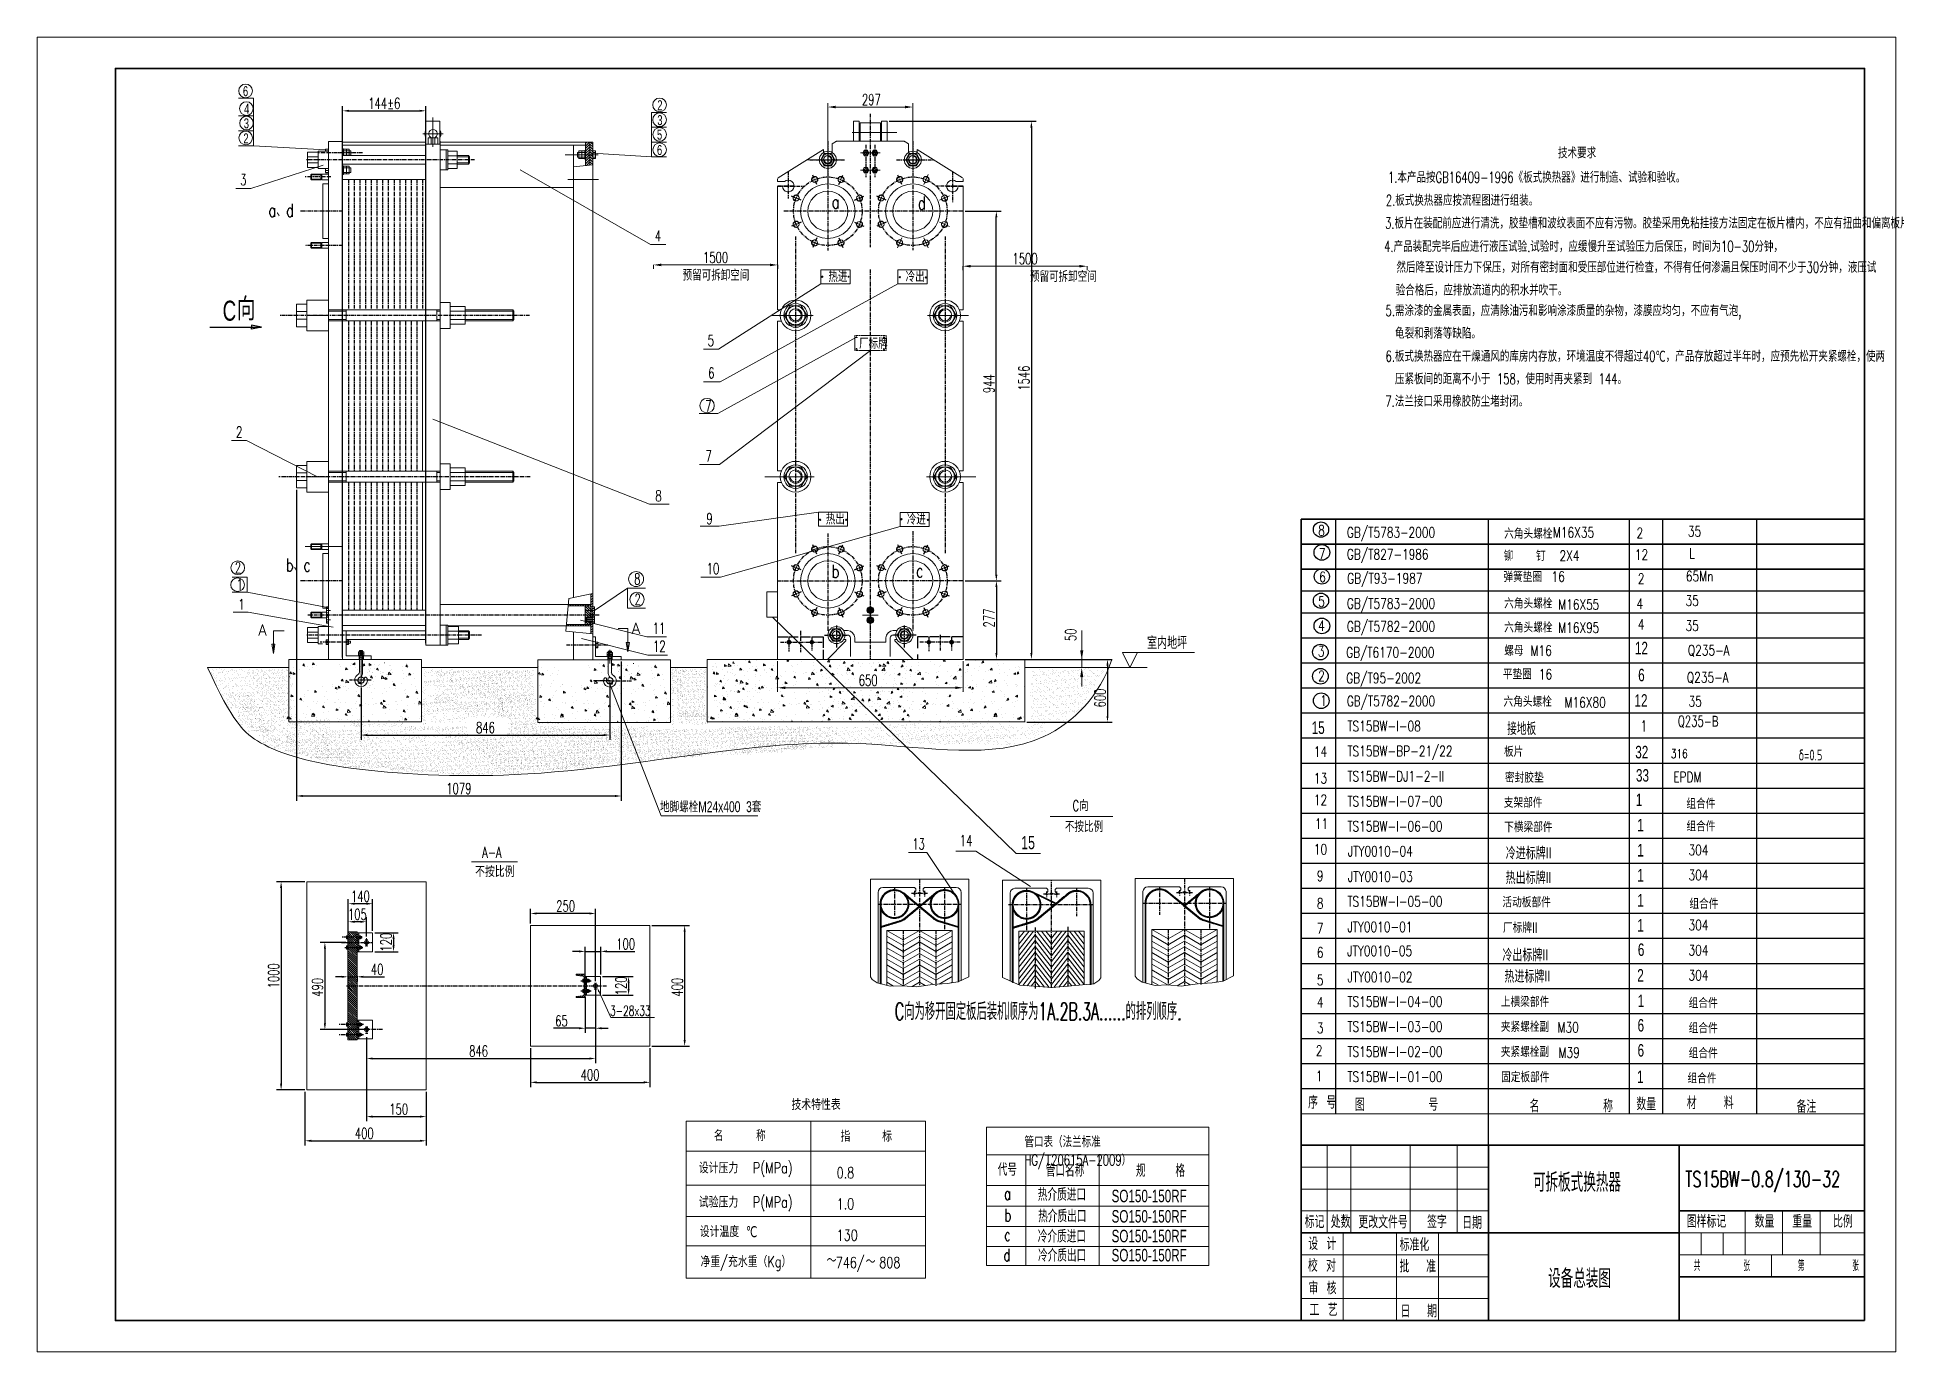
# Model space of a CAD drawing. Header units: millimetres. Extents: x 3165 to 3759, y 1184 to 1604.
import ezdxf

# ---------------------------------------------------------------- set-up
doc = ezdxf.new("R2010")
doc.units = ezdxf.units.MM
for name, pattern in [('CENTER', [2, 1.25, -0.25, 0.25, -0.25]), ('CENTER2', [28.575, 19.05, -3.175, 3.175, -3.175]), ('CENTERX2', [4, 2.5, -0.5, 0.5, -0.5]), ('DASHED2', [0.375, 0.25, -0.125]), ('HIDDEN', [0.375, 0.25, -0.125])]:
    doc.linetypes.add(name, pattern=pattern)
doc.layers.get('DEFPOINTS').update_dxf_attribs({"lineweight": 18})
for name, color, linetype, lineweight, true_color in [('1', 1, 'Continuous', 18, 0xff0000), ('2', 2, 'Continuous', 18, 0xffff00), ('3', 3, 'CENTERX2', 18, 0x00ff00)]:
    doc.layers.add(name, color=color, linetype=linetype, lineweight=lineweight, true_color=true_color)
for name, color, linetype, lineweight in [('LAYER1', 1, 'Continuous', 25), ('LAYER2', 2, 'Continuous', 25), ('粗实线层', 7, 'Continuous', 35), ('细实线', 1, 'Continuous', 20), ('细实线层', 7, 'Continuous', 18)]:
    doc.layers.add(name, color=color, linetype=linetype, lineweight=lineweight)
doc.layers.add('LAYER3', color=3, linetype='Continuous')
doc.layers.add('尺寸线与文字层', color=2, linetype='Continuous')
doc.styles.add('HZ', font='txt.shx', dxfattribs={"width": 0.67, "bigfont": 'hztxt.shx'})
doc.styles.get("Standard").update_dxf_attribs({"font": 'arial.ttf'})
doc.styles.add('STYLE1', font='txt.shx', dxfattribs={"width": 0.67, "bigfont": 'hztxt.shx'})
doc.styles.add('ZH', font='txt.shx', dxfattribs={"width": 0.75, "bigfont": 'hztxt.shx'})
doc.styles.add('标准', font='', dxfattribs={"width": 0.667})
doc.styles.get('标准').set_extended_font_data('宋体')
doc.dimstyles.new('STANDARD$0', dxfattribs={"dimtxt": 3.5, "dimasz": 2.5, "dimexe": 1.25, "dimexo": 0.625, "dimtad": 1, "dimdec": 4, "dimdsep": 46, "dimtxsty": 'HZ', "dimcen": 2.5, "dimdle": 5, "dimadec": 0, "dimazin": 0, "dimtfac": 1, "dimtmove": 0, "dimatfit": 3, "dimfxl": 0, "dimtolj": 1, "dimlwd": -1, "dimlwe": -1, "dimarcsym": 0})
pattern_1 = [(135, (4391.8309, 899.99564), (-0.40305087, -0.40305087), [])]
pattern_2 = [(45, (4391.8309, 899.99564), (-0.40305087, 0.40305087), [])]

msp = doc.modelspace()

# ---------------------------------------------------------------- texts
at = {"layer": '2', "ltscale": 0.5, "width": 0.67}
for s, height, p in [('6', 3.2, (3230.971, 1584.79)), ('4', 3.2, (3231.363, 1579.161)), ('2', 3.2, (3363.404, 1580.296)), ('3', 3.2, (3231.252, 1574.511)), ('3', 3.2, (3363.404, 1575.546)), ('2', 3.2, (3231.13, 1569.703)), ('5', 3.2, (3363.293, 1570.895)), ('6', 3.2, (3363.293, 1565.995)), ('向', 6.4, (3229.068, 1513.853)), ('C', 6.4, (3224.486, 1513.06))]:
    msp.add_text(s, height=height, dxfattribs=at).set_placement(p)
at = {"layer": '2'}
for s, height, style, width, p in [('技术要求', 3.5, 'HZ', 0.67, (3651.247, 1564.931)), ('3', 3.5, 'HZ', 0.67, (3230.094, 1556.335)), ('1.本产品按GB16409-1996《板式换热器》进行制造、试验和验收。', 3.5, 'HZ', 0.67, (3596.923, 1557.138)), ('2.板式换热器应按流程图进行组装。', 3.5, 'HZ', 0.67, (3596.222, 1549.777)), ('3.板片在装配前应进行清洗，胶垫槽和波纹表面不应有污物。胶垫采用免粘挂接方法固定在板片槽内，不应有扭曲和偏离板片槽等现象。', 3.5, 'HZ', 0.67, (3595.992, 1542.511)), ('4', 3.5, 'STYLE1', 0.67, (3362.623, 1538.42)), ('4.产品装配完毕后应进行液压试验.试验时，应缓慢升至试验压力后保压，时间为10-30分钟，', 3.5, 'HZ', 0.67, (3595.688, 1535.042)), ('然后降至设计压力下保压，对所有密封面和受压部位进行检查，不得有任何渗漏且保压时间不少于30分钟，液压试', 3.5, 'HZ', 0.67, (3599.625, 1528.389)), ('验合格后，应排放流道内的积水并吹干。', 3.5, 'HZ', 0.67, (3599.385, 1521.098)), ('5.需涂漆的金属表面，应清除油污和影响涂漆质量的杂物，漆膜应均匀，不应有气泡,', 3.5, 'HZ', 0.67, (3596.121, 1514.54)), ('龟裂和剥落等缺陷。', 3.5, 'HZ', 0.67, (3599.187, 1507.317)), ('5', 3.5, 'STYLE1', 0.67, (3379.495, 1504.971)), ('6.板式换热器应在干燥通风的库房内存放，环境温度不得超过40℃，产品存放超过半年时，应预先松开夹紧螺栓，使两', 3.5, 'HZ', 0.67, (3596.115, 1499.972)), ('6', 3.5, 'STYLE1', 0.67, (3379.663, 1494.608)), ('压紧板间的距离不小于 158，使用时再夹紧到 144。', 3.5, 'HZ', 0.67, (3599.158, 1492.744)), ('7', 3.5, 'STYLE1', 0.67, (3378.721, 1484.061)), ('7.法兰接口采用橡胶防尘堵封闭。', 3.5, 'HZ', 0.67, (3596.088, 1485.606)), ('2', 3.5, 'STYLE1', 0.67, (3228.764, 1475.733)), ('7', 3.5, 'STYLE1', 0.67, (3378.831, 1468.096)), ('8', 3.5, 'STYLE1', 0.67, (3362.78, 1455.357)), ('9', 3.5, 'STYLE1', 0.67, (3379.091, 1448.059)), ('2', 3.5, 'HZ', 0.67, (3228.399, 1432.453)), ('8', 3.5, 'STYLE1', 0.67, (3355.984, 1428.779)), ('10', 3.5, 'STYLE1', 0.67, (3379.202, 1432.095)), ('1', 3.5, 'HZ', 0.67, (3228.948, 1427.041)), ('2', 3.5, 'STYLE1', 0.67, (3356.103, 1422.284)), ('1', 3.325, 'STYLE1', 0.67, (3229.558, 1420.805)), ('11', 3.5, 'STYLE1', 0.67, (3361.944, 1413.036)), ('12', 3.5, 'STYLE1', 0.67, (3362.051, 1407.292)), ('不按比例', 3.5, 'HZ', 0.67, (3493.655, 1349.669)), ('不按比例', 3.5, 'HZ', 0.75, (3305.181, 1335.301)), ('C向为移开固定板后装机顺序为1A.2B.3A......的排列顺序.', 5.5, 'STYLE1', 0.6, (3439.332, 1289.646)), ('3-28x33', 3.15, 'STYLE1', 0.67, (3348.314, 1291.034)), ('TS15BW-0.8/130-32', 5, 'HZ', 0.67, (3691.917, 1236.32)), ('可拆板式换热器', 6, 'HZ', 0.67, (3643.239, 1234.77)), ('设备总装图', 6, 'HZ', 0.67, (3648.089, 1204.041))]:
    msp.add_text(s, height=height, dxfattribs=dict(at, style=style, width=width)).set_placement(p)
at = {"layer": '2', "linetype": 'Continuous', "style": 'ZH', "width": 0.75}
for s, height, p in [('a、d', 4.1472, (3239.096, 1546.247)), ('a', 4.147, (3419.114, 1548.93)), ('d', 4.147, (3446.638, 1548.563)), ('b、c', 4.1472, (3244.642, 1432.934)), ('b', 4.147, (3419.059, 1430.899)), ('c', 4.147, (3446.072, 1431.083))]:
    msp.add_text(s, height=height, dxfattribs=at).set_placement(p)
at = {"layer": '2', "width": 0.67}
for s, p in [('室内地坪', (3519.928, 1408.536)), ('冷进标牌II', (3634.554, 1341.321)), ('热出标牌II', (3634.518, 1333.455)), ('冷出标牌II', (3633.481, 1308.754)), ('热进标牌II', (3634.12, 1301.958))]:
    msp.add_text(s, height=3.5, dxfattribs=at).set_placement(p)
at = {"layer": '2', "linetype": 'ByBlock', "ltscale": 0.5, "style": 'HZ', "width": 0.75}
for s, p in [('技术特性表', (3406.265, 1260.887)), ('指    标 ', (3421.96, 1250.78)), ('设计压力  P(MPa)', (3376.678, 1240.663)), ('0.8', (3420.712, 1239.084)), ('试验压力  P(MPa)', (3376.678, 1229.709)), ('1.0', (3420.712, 1229.139)), ('设计温度', (3376.968, 1220.31)), ('℃', (3391.744, 1220.292)), ('130', (3420.712, 1219.142)), ('净重/充水重（Kg）', (3377.209, 1210.714)), ('～', (3417.499, 1211.104)), ('746/  808', (3420.435, 1210.413)), ('～', (3430.002, 1210.728))]:
    msp.add_text(s, height=3.5, dxfattribs=at).set_placement(p)
at = {"layer": '2'}
for s, insert, char_height, width, attachment_point, style in [('\\T1;预留可拆卸空间', (3371.491, 1525.865), 3.5, 24.6225, 7, 'HZ'), ('\\T1;热进', (3418.072, 1525.398), 3.5, 7.09363, 7, 'HZ'), ('\\T1;冷出', (3442.736, 1525.398), 3.5, 7.035, 7, 'HZ'), ('\\T1;预留可拆卸空间', (3482.504, 1525.448), 3.5, 24.6225, 7, 'HZ'), ('\\T1;热出', (3417.25, 1447.957), 3.5, 7.035, 7, 'HZ'), ('\\T1;冷进', (3443.142, 1447.882), 3.5, 7.09363, 7, 'HZ'), ('C向', (3496.086, 1359.873), 3.5, 9.7987, 1, 'HZ'), ('\\Ftxt.shx;A-A', (3307.425, 1344.931), 3.5, 9.7987, 1, 'HZ'), ('管口表（法兰标准HG/{\\fArial|b0|i0|c0|p32;T}20615A-2009）', (3480.741, 1252.495), 3.5, 54.06639, 1, 'HZ'), ('\\T1;代号', (3472.186, 1239.85), 4, 8.04, 7, 'HZ'), ('\\T1;管口名称', (3487.537, 1239.612), 4, 16.08, 7, 'HZ'), ('\\T1;规    格', (3516.352, 1239.526), 4, 24.187, 7, 'HZ'), ('\\T1;热介质进口', (3485.01, 1231.859), 4, 20.167, 7, 'HZ'), ('\\T1;a', (3474.236, 1232.184), 4, 6.79571, 7, 'HZ'), ('{\\fArial|b0|i0|c0|p32;SO150-150RF}', (3508.582, 1231.371), 4, 49.19714, 7, '标准'), ('\\T1;b', (3474.345, 1225.304), 4, 8.72914, 7, 'HZ'), ('\\T1;热介质出口', (3485.127, 1224.981), 4, 20.1, 7, 'HZ'), ('{\\fArial|b0|i0|c0|p32;SO150-150RF}', (3508.582, 1224.877), 4, 49.19714, 7, '标准'), ('\\T1;c', (3474.28, 1219.058), 4, 10.62429, 7, 'HZ'), ('\\T1;冷介质进口', (3484.991, 1218.511), 4, 20.167, 7, 'HZ'), ('{\\fArial|b0|i0|c0|p32;SO150-150RF}', (3508.582, 1218.572), 4, 49.19714, 7, '标准'), ('\\T1;d', (3474.058, 1212.581), 4, 6.89143, 7, 'HZ'), ('\\T1;冷介质出口', (3485.066, 1212.436), 4, 20.1, 7, 'HZ'), ('{\\fArial|b0|i0|c0|p32;SO150-150RF}', (3508.582, 1212.455), 4, 49.19714, 7, '标准')]:
    msp.add_mtext(s, dxfattribs=dict(at, insert=insert, char_height=char_height, width=width, attachment_point=attachment_point, style=style))
for s, insert, char_height, width, attachment_point in [('\\Ftxt.shx;A', (3235.864, 1415.953), 3.5, 8.8971, 1), ('\\Ftxt.shx;A', (3355.225, 1416.487), 3.5, 8.8971, 1), ('\\W0.67;15', (3572.527, 1380.982), 4, 7.65714, 7)]:
    msp.add_mtext(s, dxfattribs=dict(at, insert=insert, char_height=char_height, width=width, attachment_point=attachment_point))
at = {"layer": '2', "ltscale": 20, "attachment_point": 7, "style": 'HZ'}
for s, insert, char_height, width in [('接地板', (3635.01, 1380.704), 4, 12.06), ('Q235-{\\fArial|b0|i0|c0|p32;B}', (3689.59, 1383.013), 3.5, 21.105)]:
    msp.add_mtext(s, dxfattribs=dict(at, insert=insert, char_height=char_height, width=width))
at = {"layer": '2', "linetype": 'Continuous', "insert": (3677.65, 1381.826), "char_height": 3.5, "width": 3.35, "attachment_point": 7, "style": 'HZ'}
msp.add_mtext('\\T1;1', dxfattribs=at)
at = {"layer": '2', "ltscale": 0.5, "insert": (3728.146, 1372.558), "char_height": 3.5, "width": 16.16633, "attachment_point": 7, "style": 'HZ'}
msp.add_mtext('δ=0.5', dxfattribs=at)
at = {"layer": '2', "insert": (3380.468, 1357.747), "char_height": 3.5, "attachment_point": 5, "rotation": 0.117735, "style": 'STYLE1'}
msp.add_mtext('地脚螺栓{\\fArial|b0|i0|c0|p32;M24x400  3}套', dxfattribs=at)
at = {"layer": '2', "ltscale": 0.5, "insert": (3479.714, 1344.164), "char_height": 4.2, "width": 8.04, "attachment_point": 7}
msp.add_mtext('\\W0.67;15', dxfattribs=at)
at = {"layer": '2', "linetype": 'ByBlock', "ltscale": 0.5, "insert": (3381.47, 1254.493), "char_height": 3.5, "width": 36.39678, "attachment_point": 1, "style": 'HZ'}
msp.add_mtext('名     称', dxfattribs=at)
at = {"layer": 'LAYER2', "ltscale": 20, "width": 0.67}
for s, p in [('12', (3675.834, 1406.475)), ('6', (3676.874, 1397.877)), ('12', (3675.704, 1389.731)), ('32', (3675.951, 1373.24)), ('33', (3676.17, 1365.804)), ('1', (3676.142, 1358.01)), ('1', (3676.572, 1349.884)), ('1', (3676.572, 1341.884)), ('1', (3676.572, 1333.884)), ('1', (3676.572, 1325.884)), ('1', (3676.572, 1317.884)), ('6', (3676.773, 1310.122)), ('2', (3676.587, 1301.934)), ('1', (3676.707, 1293.755)), ('6', (3676.685, 1285.948)), ('6', (3676.685, 1277.948)), ('1', (3676.488, 1269.495))]:
    msp.add_text(s, height=4, dxfattribs=at).set_placement(p)
at = {"layer": 'LAYER2', "linetype": 'Continuous', "lineweight": 0, "style": 'HZ', "width": 0.67}
for s, p in [('14', (3460.081, 1345.229)), ('13', (3444.883, 1344.128))]:
    msp.add_text(s, height=3.5, dxfattribs=at).set_placement(p)
at = {"layer": 'LAYER2', "char_height": 3.5, "attachment_point": 5, "style": 'HZ'}
for s, insert in [('144%%p6', (3276.137, 1582.489)), ('1079', (3299.984, 1363.595))]:
    msp.add_mtext(s, dxfattribs=dict(at, insert=insert))
at = {"layer": 'LAYER2', "insert": (3495.524, 1412.696), "char_height": 3.5, "attachment_point": 5, "rotation": 90, "style": 'STYLE1'}
msp.add_mtext('\\A1;50', dxfattribs=at)
at = {"layer": '尺寸线与文字层', "style": 'HZ'}
for s, height, width, p in [('8', 3.3, 0.75, (3574.641, 1444.41)), ('GB/T5783-2000', 3.3, 0.75, (3583.792, 1443.777)), ('六角头螺栓', 3.3, 0.75, (3634.038, 1443.394)), ('M16X35', 3.3, 0.75, (3649.645, 1443.775)), ('2', 3.3, 0.75, (3676.345, 1443.621)), ('35', 3.3, 0.75, (3692.741, 1444.09)), ('7', 3.3, 0.75, (3574.807, 1436.945)), ('GB/T827-1986', 3.3, 0.75, (3583.805, 1436.788)), ('铆   钉  2X4', 3.3, 0.75, (3633.923, 1436.307)), ('12', 3.3, 0.75, (3675.797, 1436.673)), ('L', 3.3, 0.75, (3693.158, 1437.069)), ('6', 3.3, 0.75, (3574.891, 1429.566)), ('GB/T93-1987', 3.3, 0.75, (3583.927, 1429.104)), ('弹簧垫圈', 3.3, 0.75, (3633.794, 1429.592)), ('16', 3.3, 0.75, (3649.168, 1429.677)), ('2', 3.3, 0.75, (3676.739, 1429.041)), ('65Mn', 3.3, 0.75, (3692.092, 1429.807)), ('5', 3.3, 0.75, (3574.641, 1421.683)), ('GB/T5783-2000', 3.3, 0.75, (3583.792, 1421.059)), ('六角头螺栓', 3.3, 0.75, (3634.038, 1421.1)), ('M16X55', 3.3, 0.75, (3651.301, 1420.745)), ('4', 3.3, 0.75, (3676.345, 1421.019)), ('35', 3.3, 0.75, (3691.977, 1421.961)), ('4', 3.3, 0.75, (3574.621, 1413.934)), ('GB/T5782-2000', 3.3, 0.75, (3583.792, 1413.73)), ('六角头螺栓', 3.3, 0.75, (3634.038, 1413.442)), ('M16X95', 3.3, 0.75, (3651.301, 1413.338)), ('4', 3.3, 0.75, (3676.776, 1414.405)), ('35', 3.3, 0.75, (3691.977, 1413.961)), ('3', 3.3, 0.75, (3574.502, 1405.775)), ('GB/T6170-2000', 3.3, 0.75, (3583.532, 1405.448)), ('螺母 M16', 3.3, 0.75, (3634.077, 1406.018)), ('Q235-A', 3.3, 0.75, (3692.741, 1406.11)), ('平垫圈 16', 3.3, 0.75, (3633.639, 1398.47)), ('2', 3.3, 0.75, (3574.578, 1397.923)), ('GB/T95-2002', 3.3, 0.75, (3583.573, 1397.248)), ('Q235-A', 3.3, 0.75, (3692.424, 1397.452)), ('1', 3.3, 0.75, (3575.212, 1390.073)), ('GB/T5782-2000', 3.3, 0.75, (3583.727, 1389.891)), ('六角头螺栓', 3.3, 0.75, (3633.832, 1389.725)), ('M16X80', 3.3, 0.75, (3653.355, 1389.46)), ('35', 3.3, 0.75, (3692.946, 1389.801)), ('TS15BW-I-08', 3.3, 0.75, (3583.933, 1381.892)), ('14', 3.3, 0.75, (3573.253, 1373.769)), ('TS15BW-BP-21/22', 3.3, 0.75, (3583.933, 1373.892)), ('板片', 3.3, 0.75, (3633.989, 1373.751)), ('316', 2.8, 0.75, (3687.312, 1373.352)), ('13', 3.3, 0.75, (3573.233, 1365.243)), ('TS15BW-DJ1-2-II', 3.3, 0.75, (3583.933, 1365.892)), ('密封胶垫', 3.3, 0.75, (3634.305, 1365.456)), ('EPDM', 3.3, 0.75, (3688.118, 1365.617)), ('12', 3.3, 0.75, (3573.233, 1358.337)), ('TS15BW-I-07-00', 3.3, 0.75, (3583.933, 1357.892)), ('支架部件', 3.3, 0.75, (3633.923, 1357.448)), ('组合件', 3.3, 0.75, (3692.28, 1357.118)), ('11', 3.3, 0.75, (3573.505, 1350.684)), ('TS15BW-I-06-00', 3.3, 0.75, (3583.933, 1349.892)), ('下横梁部件', 3.3, 0.75, (3634.045, 1349.654)), ('组合件', 3.3, 0.75, (3692.311, 1349.895)), ('10', 3.3, 0.75, (3573.274, 1342.526)), ('JTY0010-04', 3.3, 0.75, (3584.072, 1341.914)), ('304', 3.3, 0.75, (3693.004, 1342.309)), ('9', 3.3, 0.75, (3574.175, 1334.041)), ('JTY0010-03', 3.3, 0.75, (3584.079, 1333.816)), ('304', 3.3, 0.75, (3693.004, 1334.309)), ('8', 3.3, 0.75, (3574.175, 1325.227)), ('TS15BW-I-05-00', 3.3, 0.75, (3583.933, 1325.892)), ('活动板部件', 3.3, 0.75, (3633.498, 1325.642)), ('组合件', 3.3, 0.75, (3693.245, 1325.142)), ('7', 3.3, 0.75, (3574.175, 1317.266)), ('JTY0010-01', 3.3, 0.75, (3583.932, 1317.738)), ('厂标牌II ', 3.3, 0.75, (3633.673, 1317.493)), ('304', 3.3, 0.75, (3693.004, 1318.309)), ('6', 3.3, 0.75, (3574.175, 1309.589)), ('JTY0010-05', 3.3, 0.75, (3583.888, 1310.086)), ('304', 3.3, 0.75, (3693.004, 1310.309)), ('5', 3.3, 0.75, (3574.175, 1300.775)), ('JTY0010-02', 3.3, 0.75, (3583.998, 1301.696)), ('304', 3.3, 0.75, (3693.004, 1302.309)), ('4', 3.3, 0.75, (3574.175, 1293.667)), ('TS15BW-I-04-00', 3.3, 0.75, (3583.933, 1293.892)), ('上横梁部件', 3.3, 0.75, (3632.989, 1293.82)), ('组合件', 3.3, 0.75, (3693.015, 1293.423)), ('TS15BW-I-03-00', 3.3, 0.75, (3583.933, 1285.892)), ('夹紧螺栓副', 3.3, 0.75, (3632.97, 1285.853)), ('组合件', 3.3, 0.75, (3693.015, 1285.423)), ('3', 3.3, 0.75, (3574.175, 1285.421)), ('M30', 3.3, 0.75, (3651.139, 1285.645)), ('2', 3.3, 0.75, (3573.89, 1278.212)), ('TS15BW-I-02-00', 3.3, 0.75, (3583.933, 1277.892)), ('夹紧螺栓副', 3.3, 0.75, (3632.97, 1277.853)), ('M39', 3.3, 0.75, (3651.42, 1277.608)), ('组合件', 3.3, 0.75, (3693.015, 1277.423)), ('1', 3.3, 0.75, (3573.89, 1270.068)), ('TS15BW-I-01-00', 3.3, 0.75, (3583.933, 1269.892)), ('固定板部件', 3.3, 0.75, (3633.045, 1269.772)), ('组合件', 3.3, 0.75, (3692.65, 1269.385)), ('序 号', 4, 0.75, (3571.377, 1261.339)), ('数量', 4, 0.75, (3676.289, 1260.823)), ('材   料', 4, 0.75, (3692.394, 1261.169)), ('图       号', 4, 0.75, (3586.335, 1260.621)), ('名       称', 4, 0.75, (3642.178, 1260.185)), ('备注', 4, 0.75, (3727.488, 1259.957)), ('标记', 4, 0.75, (3570.298, 1223.159)), ('处数', 4, 0.75, (3578.631, 1223.201)), ('更改文件号', 4, 0.75, (3587.475, 1223.086)), (' 签字', 4, 0.75, (3606.759, 1223.19)), ('日期', 4, 0.75, (3620.643, 1222.896)), ('图样标记', 4, 0.75, (3692.413, 1223.307)), ('数量', 4, 0.75, (3714.101, 1223.307)), ('重量', 4, 0.75, (3726.134, 1223.307)), ('比例', 4, 0.75, (3739.175, 1223.307)), ('设 计', 4, 0.75, (3571.426, 1216.173)), ('标准化', 4, 0.75, (3600.654, 1215.869)), ('校 对', 4, 0.75, (3571.32, 1209.197)), ('批  准', 4, 0.75, (3600.602, 1208.955)), ('共         张          第          张', 3.5, 0.45, (3694.639, 1209.42)), ('审 核', 4, 0.75, (3571.499, 1201.989)), ('工 艺', 4, 0.75, (3571.825, 1195.076)), ('日  期', 4, 0.75, (3600.916, 1194.626))]:
    msp.add_text(s, height=height, dxfattribs=dict(at, width=width)).set_placement(p)
at = {"layer": '细实线', "color": 5, "linetype": 'DASHED2', "style": 'HZ', "width": 0.67}
msp.add_text('厂标牌', height=3.5, dxfattribs=at).set_placement((3427.898, 1504.057))

# ---------------------------------------------------------------- blocks, each defined once
blk = doc.blocks.new('*D52')
at = {"layer": '2', "color": 0, "transparency": 16777216}
for p, q in [((3362.19, 1530.86), (3362.19, 1529.63)), ((3399.38, 1530.88), (3364.69, 1530.88)), ((3401.88, 1530.86), (3401.88, 1529.63))]:
    blk.add_line(p, q, dxfattribs=at)
for points in [[(3364.69, 1531.3), (3364.69, 1530.47), (3362.19, 1530.88)], [(3399.38, 1531.3), (3399.38, 1530.47), (3401.88, 1530.88)]]:
    blk.add_solid(points, dxfattribs=at)
at = {"layer": 'DEFPOINTS', "color": 0, "transparency": 16777216}
for p in [(3362.19, 1531.48), (3362.19, 1530.88), (3401.88, 1531.48)]:
    blk.add_point(p, dxfattribs=at)
at = {"layer": '2', "color": 0, "transparency": 16777216, "insert": (3382.04, 1533.26), "char_height": 3.5, "attachment_point": 5, "style": 'HZ'}
blk.add_mtext('\\A1;1500', dxfattribs=at)
blk = doc.blocks.new('*D53')
at = {"layer": '2', "color": 0, "transparency": 16777216}
for p, q in [((3461.08, 1530.44), (3461.08, 1529.22)), ((3498.27, 1530.47), (3463.58, 1530.47)), ((3500.77, 1530.44), (3500.77, 1529.22))]:
    blk.add_line(p, q, dxfattribs=at)
for points in [[(3463.58, 1530.88), (3463.58, 1530.05), (3461.08, 1530.47)], [(3498.27, 1530.88), (3498.27, 1530.05), (3500.77, 1530.47)]]:
    blk.add_solid(points, dxfattribs=at)
at = {"layer": 'DEFPOINTS', "color": 0, "transparency": 16777216}
for p in [(3461.08, 1531.07), (3461.08, 1530.47), (3500.77, 1531.07)]:
    blk.add_point(p, dxfattribs=at)
at = {"layer": '2', "color": 0, "transparency": 16777216, "insert": (3480.93, 1532.84), "char_height": 3.5, "attachment_point": 5, "style": 'HZ'}
blk.add_mtext('\\A1;1500', dxfattribs=at)
blk = doc.blocks.new('*D54')
at = {"layer": 'DEFPOINTS', "color": 0, "transparency": 16777216}
for p in [(3264.51, 1303.96), (3267.49, 1304.28), (3267.49, 1303.45)]:
    blk.add_point(p, dxfattribs=at)
at = {"layer": 'LAYER2', "color": 0, "transparency": 16777216}
for p, q in [((3262.51, 1303.45), (3260.51, 1303.45)), ((3264.51, 1303.45), (3267.49, 1303.45)), ((3264.51, 1303.34), (3264.51, 1301.95)), ((3267.49, 1303.65), (3267.49, 1301.95)), ((3269.49, 1303.45), (3276.26, 1303.45))]:
    blk.add_line(p, q, dxfattribs=at)
for points in [[(3262.51, 1303.78), (3262.51, 1303.11), (3264.51, 1303.45)], [(3269.49, 1303.78), (3269.49, 1303.11), (3267.49, 1303.45)]]:
    blk.add_solid(points, dxfattribs=at)
at = {"layer": 'LAYER2', "color": 0, "transparency": 16777216, "insert": (3273.88, 1305.82), "char_height": 3.5, "attachment_point": 5, "style": 'HZ'}
blk.add_mtext('\\A1;40', dxfattribs=at)
blk = doc.blocks.new('*D55')
at = {"layer": 'DEFPOINTS', "color": 0, "transparency": 16777216}
for p in [(3268.74, 1396.54), (3348.24, 1398.04), (3348.24, 1380.69)]:
    blk.add_point(p, dxfattribs=at)
at = {"layer": 'LAYER2', "color": 0, "transparency": 16777216}
for p, q in [((3268.74, 1395.92), (3268.74, 1379.19)), ((3348.24, 1397.41), (3348.24, 1379.19)), ((3270.74, 1380.69), (3346.24, 1380.69))]:
    blk.add_line(p, q, dxfattribs=at)
for points in [[(3270.74, 1381.02), (3270.74, 1380.35), (3268.74, 1380.69)], [(3346.24, 1381.02), (3346.24, 1380.35), (3348.24, 1380.69)]]:
    blk.add_solid(points, dxfattribs=at)
at = {"layer": 'LAYER2', "color": 0, "transparency": 16777216, "insert": (3308.49, 1383.06), "char_height": 3.5, "attachment_point": 5, "style": 'HZ'}
blk.add_mtext('\\A1;846', dxfattribs=at)
blk = doc.blocks.new('*X6')
at = {"color": 0}
for p, q in [((497.2, 3925.1), (503.3, 3931.2)), ((497.4, 3925.5), (503, 3931)), ((497.6, 3925.8), (502.6, 3930.8)), ((497.8, 3926.2), (502.2, 3930.6)), ((498.1, 3926.7), (501.8, 3930.3)), ((498.4, 3927.2), (501.2, 3930)), ((499.1, 3928), (500.4, 3929.3)), ((501.5, 3929.2), (503.6, 3931.3)), ((502.1, 3929.6), (503.9, 3931.4)), ((502.5, 3929.9), (504.2, 3931.5)), ((502.9, 3930.1), (504.4, 3931.6)), ((503.3, 3930.3), (504.7, 3931.7)), ((503.6, 3930.4), (505, 3931.8)), ((503.9, 3930.6), (505.2, 3931.8)), ((504.2, 3930.7), (505.4, 3931.9)), ((504.5, 3930.8), (505.7, 3931.9)), ((504.8, 3930.9), (505.9, 3932)), ((505, 3931), (506.1, 3932)), ((505.3, 3931), (506.3, 3932.1)), ((505.5, 3931.1), (506.5, 3932.1)), ((505.7, 3931.1), (506.7, 3932.1)), ((506, 3931.2), (506.9, 3932.1)), ((506.2, 3931.2), (507.1, 3932.2)), ((506.4, 3931.3), (507.3, 3932.2)), ((506.6, 3931.3), (507.5, 3932.2)), ((506.8, 3931.3), (507.7, 3932.2)), ((507, 3931.4), (507.9, 3932.2)), ((507.2, 3931.4), (508.1, 3932.2)), ((507.4, 3931.4), (508.2, 3932.2)), ((507.6, 3931.4), (508.2, 3932)), ((507.8, 3931.4), (508.2, 3931.8)), ((508, 3931.4), (508.2, 3931.7)), ((508.1, 3931.4), (508.2, 3931.5)), ((508.2, 3931.5), (508.9, 3932.2)), ((508.2, 3931.7), (508.7, 3932.2)), ((508.2, 3931.8), (508.6, 3932.2)), ((508.2, 3932), (508.4, 3932.2)), ((508.2, 3932.2), (508.2, 3932.2)), ((508.3, 3931.4), (509.1, 3932.2)), ((508.5, 3931.4), (509.2, 3932.2)), ((508.7, 3931.4), (509.4, 3932.2)), ((508.8, 3931.4), (509.6, 3932.1)), ((509, 3931.4), (509.7, 3932.1)), ((509.2, 3931.4), (509.9, 3932.1)), ((509.3, 3931.4), (510, 3932.1)), ((509.5, 3931.3), (510.2, 3932.1)), ((509.6, 3931.3), (510.3, 3932)), ((509.8, 3931.3), (510.5, 3932)), ((509.9, 3931.3), (510.6, 3932)), ((510.1, 3931.3), (510.8, 3931.9)), ((510.2, 3931.2), (510.9, 3931.9)), ((510.4, 3931.2), (511.1, 3931.9)), ((510.5, 3931.2), (511.2, 3931.8)), ((510.7, 3931.1), (511.3, 3931.8)), ((510.8, 3931.1), (511.5, 3931.8)), ((511, 3931.1), (511.6, 3931.7)), ((511.1, 3931), (511.8, 3931.7)), ((511.2, 3931), (511.9, 3931.6)), ((511.4, 3931), (512, 3931.6)), ((511.5, 3930.9), (512.2, 3931.5)), ((511.7, 3930.9), (512.3, 3931.5)), ((511.8, 3930.8), (512.4, 3931.5)), ((511.9, 3930.8), (512.5, 3931.4)), ((512, 3930.7), (512.7, 3931.4)), ((512.2, 3930.7), (512.8, 3931.3)), ((512.3, 3930.6), (512.9, 3931.2)), ((512.4, 3930.6), (513, 3931.2)), ((512.6, 3930.5), (513.2, 3931.1)), ((512.7, 3930.5), (513.3, 3931.1)), ((512.8, 3930.4), (513.4, 3931)), ((512.9, 3930.4), (513.5, 3931)), ((513, 3930.3), (513.6, 3930.9)), ((513.2, 3930.3), (513.8, 3930.9)), ((513.3, 3930.2), (513.9, 3930.8)), ((513.4, 3930.1), (514, 3930.7)), ((513.5, 3930.1), (514.1, 3930.7)), ((513.6, 3930), (514.2, 3930.6)), ((513.7, 3930), (514.4, 3930.6)), ((513.9, 3929.9), (514.5, 3930.5)), ((514, 3929.8), (514.6, 3930.5)), ((514.1, 3929.8), (514.7, 3930.4)), ((514.2, 3929.7), (514.8, 3930.3)), ((514.3, 3929.6), (515, 3930.3)), ((514.4, 3929.5), (515.1, 3930.2)), ((514.5, 3929.5), (515.2, 3930.2)), ((514.6, 3929.4), (515.3, 3930.1)), ((514.7, 3929.3), (515.4, 3930)), ((514.8, 3929.3), (515.5, 3930)), ((514.9, 3929.2), (515.7, 3929.9)), ((515, 3929.1), (515.8, 3929.9)), ((515.1, 3929), (515.9, 3929.8)), ((515.2, 3928.9), (516, 3929.8)), ((515.3, 3928.9), (516.1, 3929.7)), ((515.4, 3928.8), (516.3, 3929.6)), ((515.5, 3928.7), (516.4, 3929.6)), ((515.6, 3928.6), (516.5, 3929.5)), ((515.7, 3928.5), (516.6, 3929.5)), ((515.8, 3928.5), (516.7, 3929.4)), ((515.9, 3928.4), (516.9, 3929.4)), ((516, 3928.3), (517, 3929.3)), ((516.1, 3928.1), (517.2, 3929.2)), ((516.1, 3928.2), (517.1, 3929.2)), ((516.2, 3928), (517.3, 3929.1)), ((516.3, 3927.9), (517.5, 3929.1)), ((536.3, 3923.5), (542.3, 3929.5)), ((537.3, 3924.4), (543, 3930.1)), ((538.4, 3925.2), (543.5, 3930.4)), ((539.4, 3926.1), (544, 3930.7)), ((540.4, 3926.9), (544.4, 3930.9)), ((541.4, 3927.8), (544.7, 3931)), ((542.4, 3928.6), (545, 3931.2)), ((543.3, 3929.3), (545.3, 3931.3)), ((543.9, 3929.7), (545.6, 3931.4)), ((544.3, 3929.9), (545.9, 3931.5)), ((544.7, 3930.1), (546.2, 3931.6)), ((545, 3930.3), (546.4, 3931.7)), ((545.4, 3930.5), (546.7, 3931.8)), ((545.7, 3930.6), (546.9, 3931.8)), ((546, 3930.7), (547.2, 3931.9)), ((546.2, 3930.8), (547.4, 3932)), ((546.5, 3930.9), (547.6, 3932)), ((546.8, 3931), (547.8, 3932)), ((547, 3931), (548, 3932.1)), ((547.2, 3931.1), (548.2, 3932.1)), ((547.5, 3931.2), (548.4, 3932.1)), ((547.7, 3931.2), (548.6, 3932.2)), ((547.9, 3931.2), (548.8, 3932.2)), ((548.1, 3931.3), (549, 3932.2)), ((548.3, 3931.3), (549.2, 3932.2)), ((548.5, 3931.3), (549.4, 3932.2)), ((548.7, 3931.4), (549.6, 3932.2)), ((548.9, 3931.4), (549.8, 3932.2)), ((549.1, 3931.4), (549.9, 3932.1)), ((549.3, 3931.4), (549.9, 3932)), ((549.5, 3931.4), (549.9, 3931.8)), ((549.7, 3931.4), (549.9, 3931.6)), ((549.9, 3931.4), (550.6, 3932.2)), ((549.9, 3931.6), (550.5, 3932.2)), ((549.9, 3931.8), (550.3, 3932.2)), ((549.9, 3932), (550.1, 3932.2)), ((549.9, 3932.1), (549.9, 3932.2)), ((549.9, 3931.4), (549.9, 3931.4)), ((550, 3931.4), (550.8, 3932.2)), ((550.2, 3931.4), (551, 3932.2)), ((550.4, 3931.4), (551.1, 3932.2)), ((550.5, 3931.4), (551.3, 3932.1)), ((550.7, 3931.4), (551.4, 3932.1)), ((550.9, 3931.4), (551.6, 3932.1)), ((551, 3931.4), (551.7, 3932.1)), ((551.2, 3931.3), (551.9, 3932)), ((551.3, 3931.3), (552, 3932)), ((551.5, 3931.3), (552.2, 3932)), ((551.7, 3931.3), (552.3, 3932)), ((551.8, 3931.2), (552.5, 3931.9)), ((552, 3931.2), (552.6, 3931.9)), ((552.1, 3931.2), (552.8, 3931.9)), ((552.3, 3931.2), (552.9, 3931.8)), ((552.4, 3931.1), (553.1, 3931.8)), ((552.5, 3931.1), (553.2, 3931.8)), ((552.7, 3931.1), (553.3, 3931.7)), ((552.8, 3931), (553.5, 3931.7)), ((553, 3931), (553.6, 3931.6)), ((553.1, 3930.9), (553.7, 3931.6)), ((553.2, 3930.9), (553.9, 3931.5)), ((553.4, 3930.9), (554, 3931.5)), ((553.5, 3930.8), (554.1, 3931.4)), ((553.6, 3930.8), (554.3, 3931.4)), ((553.8, 3930.7), (554.4, 3931.3)), ((553.9, 3930.7), (554.5, 3931.3)), ((554, 3930.6), (554.6, 3931.2)), ((554.1, 3930.6), (554.7, 3931.2)), ((554.3, 3930.5), (554.9, 3931.1)), ((554.4, 3930.5), (555, 3931.1)), ((554.5, 3930.4), (555.1, 3931)), ((554.6, 3930.4), (555.2, 3931)), ((554.8, 3930.3), (555.3, 3930.9)), ((554.9, 3930.2), (555.5, 3930.8)), ((555, 3930.2), (555.6, 3930.8)), ((555.1, 3930.1), (555.7, 3930.7)), ((555.2, 3930.1), (555.8, 3930.7)), ((555.3, 3930), (555.9, 3930.6)), ((555.4, 3929.9), (556, 3930.5)), ((555.6, 3929.9), (556.1, 3930.5)), ((555.7, 3929.8), (556.2, 3930.4)), ((555.8, 3929.7), (556.4, 3930.3)), ((555.9, 3929.7), (556.5, 3930.2)), ((556, 3929.6), (556.6, 3930.2)), ((556.1, 3929.5), (556.7, 3930.1)), ((556.2, 3929.5), (556.8, 3930)), ((556.3, 3929.4), (556.9, 3930)), ((556.4, 3929.3), (557, 3929.9)), ((556.5, 3929.2), (557.1, 3929.8)), ((556.6, 3929.2), (557.2, 3929.7)), ((556.7, 3929.1), (557.3, 3929.7)), ((556.8, 3929), (557.4, 3929.6)), ((556.9, 3928.9), (557.5, 3929.5)), ((557, 3928.9), (557.6, 3929.4)), ((557.1, 3928.8), (557.7, 3929.3)), ((557.2, 3928.7), (557.8, 3929.3)), ((557.3, 3928.6), (557.9, 3929.2)), ((557.4, 3928.5), (558, 3929.1)), ((496.2, 3921.3), (497.2, 3922.2)), ((496.2, 3921.1), (497.1, 3922)), ((496.2, 3920.9), (497.1, 3921.8)), ((496.2, 3920.7), (497.1, 3921.6)), ((496.2, 3920.5), (497.1, 3921.4)), ((496.2, 3920.4), (497, 3921.2)), ((496.2, 3920.2), (497, 3921)), ((496.2, 3919.5), (496.9, 3920.2)), ((496.2, 3919.7), (496.8, 3920.2)), ((496.2, 3919.8), (496.6, 3920.2)), ((496.2, 3920), (496.4, 3920.2)), ((496.2, 3920.2), (496.2, 3920.2)), ((496.2, 3919.3), (497, 3920.1)), ((496.2, 3919.1), (497, 3919.9)), ((496.2, 3918.9), (497, 3919.8)), ((496.2, 3918.8), (497, 3919.6)), ((496.2, 3918.6), (497, 3919.4)), ((496.2, 3918.4), (497, 3919.3)), ((496.2, 3918.2), (497.1, 3919.1)), ((496.2, 3918.1), (497.1, 3918.9)), ((496.2, 3917.9), (497.1, 3918.8)), ((496.2, 3917.7), (497.1, 3918.6)), ((496.2, 3917.5), (497.1, 3918.5)), ((496.2, 3917.4), (497.2, 3918.3)), ((496.2, 3917.2), (497.2, 3918.2)), ((496.2, 3917), (497.2, 3918)), ((496.2, 3916.8), (497.2, 3917.9)), ((496.2, 3916.7), (497.3, 3917.7)), ((496.2, 3916.5), (497.3, 3917.6)), ((496.2, 3916.3), (497.3, 3917.4)), ((496.2, 3916.1), (497.4, 3917.3)), ((496.2, 3915.9), (497.4, 3917.2)), ((496.2, 3915.8), (497.5, 3917)), ((496.2, 3915.6), (497.5, 3916.9)), ((496.2, 3915.4), (497.5, 3916.8)), ((496.2, 3915.2), (497.6, 3916.6)), ((496.2, 3915.1), (497, 3915.9)), ((496.2, 3914.9), (497, 3915.7)), ((496.2, 3914.7), (497, 3915.5)), ((496.2, 3914.5), (497, 3915.3)), ((496.2, 3914.4), (497, 3915.2)), ((496.2, 3914.2), (497, 3915)), ((496.2, 3914), (497, 3914.8)), ((496.2, 3913.8), (497, 3914.6)), ((496.2, 3913.6), (497, 3914.4)), ((496.2, 3913.5), (497, 3914.3)), ((496.2, 3913.3), (497, 3914.1)), ((496.2, 3913.1), (497, 3913.9)), ((496.2, 3912.9), (497, 3913.7)), ((496.3, 3922.1), (497.4, 3923.1)), ((496.3, 3921.9), (497.3, 3922.9)), ((496.3, 3921.7), (497.3, 3922.7)), ((496.3, 3921.5), (497.2, 3922.4)), ((496.4, 3922.5), (497.5, 3923.6)), ((496.4, 3922.3), (497.5, 3923.4)), ((496.4, 3920.2), (497, 3920.8)), ((496.5, 3923), (497.7, 3924.2)), ((496.5, 3922.8), (497.6, 3923.9)), ((496.6, 3923.5), (498, 3924.8)), ((496.6, 3923.2), (497.8, 3924.5)), ((496.6, 3920.2), (497, 3920.6)), ((496.7, 3923.7), (498.1, 3925.1)), ((496.8, 3924), (498.3, 3925.5)), ((496.8, 3920.2), (497, 3920.5)), ((496.9, 3924.2), (498.5, 3925.9)), ((496.9, 3920.2), (497, 3920.3)), ((497, 3924.5), (498.8, 3926.4)), ((497, 3915.9), (497.6, 3916.5)), ((497.1, 3924.8), (499.2, 3926.9)), ((497.1, 3915.7), (497.7, 3916.4)), ((497.1, 3915.6), (497.7, 3916.2)), ((497.2, 3915.5), (497.8, 3916.1)), ((497.2, 3915.4), (497.8, 3916)), ((497.3, 3915.3), (497.9, 3915.9)), ((497.3, 3915.1), (497.9, 3915.7)), ((497.4, 3915), (498, 3915.6)), ((497.4, 3914.9), (498, 3915.5)), ((497.5, 3914.8), (498.1, 3915.4)), ((497.6, 3914.7), (498.2, 3915.3)), ((497.6, 3914.5), (498.2, 3915.1)), ((497.7, 3914.4), (498.3, 3915)), ((497.8, 3914.3), (498.3, 3914.9)), ((497.8, 3914.2), (498.4, 3914.8)), ((497.9, 3914.1), (498.5, 3914.7)), ((497.9, 3914), (498.5, 3914.6)), ((498, 3913.9), (498.6, 3914.5)), ((498.1, 3913.8), (498.7, 3914.3)), ((498.2, 3913.7), (498.7, 3914.2)), ((498.2, 3913.5), (498.8, 3914.1)), ((498.3, 3913.4), (498.9, 3914)), ((498.4, 3913.3), (498.9, 3913.9)), ((498.4, 3913.2), (499, 3913.8)), ((498.5, 3913.1), (499.1, 3913.7)), ((498.6, 3913), (499.2, 3913.6)), ((513.3, 3909.4), (519.1, 3915.1)), ((513.6, 3909.5), (518.9, 3914.8)), ((514, 3909.7), (518.7, 3914.4)), ((514.4, 3910), (518.4, 3914)), ((516.4, 3927.8), (517, 3928.4)), ((516.5, 3927.7), (517.1, 3928.3)), ((516.6, 3927.7), (517.1, 3928.2)), ((516.7, 3927.6), (517.2, 3928.1)), ((516.7, 3927.5), (517.3, 3928)), ((516.8, 3927.4), (517.4, 3927.9)), ((516.8, 3913), (519.2, 3915.4)), ((516.9, 3927.3), (517.5, 3927.8)), ((517, 3928.4), (517.6, 3929)), ((517, 3927.2), (517.5, 3927.7)), ((517.1, 3928.4), (517.7, 3929)), ((517.1, 3927.1), (517.6, 3927.6)), ((517.1, 3927), (517.7, 3927.5)), ((517.2, 3928.3), (517.8, 3928.9)), ((517.2, 3926.9), (517.8, 3927.4)), ((517.3, 3928.2), (517.9, 3928.8)), ((517.3, 3926.8), (517.9, 3927.3)), ((517.4, 3926.7), (517.9, 3927.2)), ((517.4, 3926.6), (518, 3927.1)), ((517.4, 3913.8), (519.3, 3915.7)), ((517.5, 3928.2), (518.1, 3928.8)), ((517.5, 3926.5), (518.1, 3927)), ((517.6, 3928.1), (518.2, 3928.7)), ((517.6, 3926.4), (518.1, 3926.9)), ((517.6, 3926.2), (518.2, 3926.8)), ((517.7, 3928.1), (518.3, 3928.7)), ((517.7, 3926.1), (518.3, 3926.7)), ((517.7, 3914.3), (519.4, 3916)), ((517.8, 3928), (518.4, 3928.6)), ((517.8, 3926), (518.4, 3926.6)), ((517.8, 3925.9), (518.4, 3926.5)), ((517.9, 3928), (518.5, 3928.6)), ((517.9, 3925.8), (518.5, 3926.4)), ((517.9, 3908.3), (523.9, 3914.3)), ((518, 3927.9), (518.6, 3928.5)), ((518, 3925.7), (518.6, 3926.3)), ((518, 3925.6), (518.6, 3926.2)), ((518, 3914.7), (519.5, 3916.3)), ((518.1, 3925.5), (518.7, 3926.1)), ((518.2, 3927.8), (518.8, 3928.4)), ((518.2, 3925.3), (518.7, 3925.9)), ((518.2, 3925.2), (518.8, 3925.8)), ((518.2, 3915.1), (519.6, 3916.6)), ((518.3, 3927.8), (518.9, 3928.4)), ((518.3, 3925.1), (518.9, 3925.7)), ((518.3, 3925), (518.9, 3925.6)), ((518.3, 3915.5), (519.7, 3916.8)), ((518.4, 3927.7), (519, 3928.3)), ((518.4, 3924.9), (519, 3925.5)), ((518.4, 3924.8), (519, 3925.4)), ((518.5, 3927.7), (519.1, 3928.3)), ((518.5, 3924.6), (519.1, 3925.2)), ((518.5, 3924.5), (519.2, 3925.1)), ((518.5, 3915.8), (519.8, 3917.1)), ((518.6, 3927.6), (519.2, 3928.2)), ((518.6, 3924.4), (519.2, 3925)), ((518.6, 3924.3), (519.3, 3924.9)), ((518.6, 3916.1), (519.8, 3917.3)), ((518.7, 3924.1), (519.3, 3924.7)), ((518.7, 3924), (519.4, 3924.6)), ((518.7, 3916.4), (519.9, 3917.5)), ((518.8, 3927.5), (519.4, 3928.1)), ((518.8, 3923.9), (519.4, 3924.5)), ((518.8, 3923.7), (519.5, 3924.4)), ((518.8, 3916.6), (519.9, 3917.8)), ((518.9, 3927.5), (519.5, 3928.1)), ((518.9, 3923.6), (519.5, 3924.2)), ((518.9, 3923.5), (519.6, 3924.1)), ((518.9, 3916.9), (520, 3918)), ((519, 3927.4), (519.6, 3928)), ((519, 3923.3), (519.6, 3924)), ((519, 3923.2), (519.6, 3923.8)), ((519, 3923), (519.7, 3923.7)), ((519, 3917.4), (520.1, 3918.4)), ((519, 3917.1), (520, 3918.2)), ((519, 3909.2), (525, 3915.2)), ((519.1, 3927.4), (519.7, 3928)), ((519.1, 3922.9), (519.7, 3923.6)), ((519.1, 3922.8), (519.8, 3923.4)), ((519.1, 3922.6), (519.8, 3923.3)), ((519.1, 3917.9), (520.1, 3918.8)), ((519.1, 3917.6), (520.1, 3918.6)), ((519.2, 3927.3), (519.8, 3927.9)), ((519.2, 3922.5), (519.8, 3923.1)), ((519.2, 3922.3), (519.9, 3923)), ((519.2, 3922.2), (519.9, 3922.9)), ((519.2, 3918.3), (520.2, 3919.2)), ((519.2, 3918.1), (520.1, 3919)), ((519.3, 3922), (519.9, 3922.7)), ((519.3, 3921.9), (520, 3922.6)), ((519.3, 3921.7), (520, 3922.4)), ((519.3, 3921.6), (520, 3922.3)), ((519.3, 3921.4), (520, 3922.1)), ((519.3, 3919.1), (520.2, 3920)), ((519.3, 3918.9), (520.2, 3919.8)), ((519.3, 3918.7), (520.2, 3919.6)), ((519.3, 3918.5), (520.2, 3919.4)), ((519.4, 3927.3), (520, 3927.9)), ((519.4, 3921.2), (520.1, 3922)), ((519.4, 3921.1), (520.1, 3921.8)), ((519.4, 3920.9), (520.1, 3921.7)), ((519.4, 3920.7), (520.1, 3921.5)), ((519.4, 3920.6), (520.1, 3921.3)), ((519.4, 3920.4), (520.2, 3921.2)), ((519.4, 3920.2), (520.2, 3921)), ((519.4, 3919.5), (520.1, 3920.2)), ((519.4, 3919.7), (519.9, 3920.2)), ((519.4, 3919.9), (519.7, 3920.2)), ((519.4, 3920.1), (519.6, 3920.2)), ((519.4, 3919.3), (520.2, 3920.1)), ((519.5, 3927.2), (520.1, 3927.8)), ((519.6, 3927.1), (520.2, 3927.7)), ((519.6, 3920.2), (520.2, 3920.8)), ((519.7, 3927.1), (520.3, 3927.7)), ((519.7, 3920.2), (520.2, 3920.7)), ((519.8, 3927), (520.4, 3927.6)), ((519.9, 3920.2), (520.2, 3920.5)), ((520, 3927), (520.6, 3927.6)), ((520, 3910), (526, 3916)), ((520.1, 3926.9), (520.7, 3927.5)), ((520.1, 3920.2), (520.2, 3920.3)), ((520.2, 3926.9), (520.8, 3927.5)), ((520.3, 3926.8), (520.9, 3927.4)), ((520.4, 3926.7), (521, 3927.3)), ((520.5, 3926.7), (521.1, 3927.3)), ((520.7, 3926.6), (521.3, 3927.2)), ((520.8, 3926.6), (521.4, 3927.2)), ((520.9, 3926.5), (521.5, 3927.1)), ((521, 3926.5), (521.6, 3927.1)), ((521, 3910.9), (527, 3916.9)), ((521.1, 3926.4), (521.7, 3927)), ((521.3, 3926.3), (521.9, 3926.9)), ((521.4, 3926.3), (522, 3926.9)), ((521.5, 3926.2), (522.1, 3926.8)), ((521.6, 3926.2), (522.2, 3926.8)), ((521.7, 3926.1), (522.3, 3926.7)), ((521.9, 3926), (522.5, 3926.6)), ((522, 3926), (522.6, 3926.6)), ((522, 3911.7), (528, 3917.7)), ((522.1, 3925.9), (522.7, 3926.5)), ((522.2, 3925.9), (522.8, 3926.5)), ((522.3, 3925.8), (522.9, 3926.4)), ((522.5, 3925.8), (523.1, 3926.4)), ((522.6, 3925.7), (523.2, 3926.3)), ((522.7, 3925.6), (523.3, 3926.2)), ((522.8, 3925.6), (523.4, 3926.2)), ((522.9, 3925.5), (523.5, 3926.1)), ((523, 3912.6), (529, 3918.6)), ((523.1, 3925.5), (523.7, 3926.1)), ((523.2, 3925.4), (523.8, 3926)), ((523.3, 3925.4), (523.9, 3926)), ((523.4, 3925.3), (524, 3925.9)), ((523.5, 3925.2), (524.1, 3925.8)), ((523.6, 3925.2), (524.2, 3925.8)), ((523.8, 3925.1), (524.4, 3925.7)), ((523.9, 3925.1), (524.5, 3925.7)), ((524, 3925), (524.6, 3925.6)), ((524.1, 3925), (524.7, 3925.6)), ((524.1, 3913.4), (529, 3918.4)), ((524.2, 3924.9), (524.8, 3925.5)), ((524.4, 3924.8), (525, 3925.4)), ((524.5, 3924.8), (525.1, 3925.4)), ((524.6, 3924.7), (525.2, 3925.3)), ((524.7, 3924.7), (525.3, 3925.3)), ((524.8, 3924.6), (525.4, 3925.2)), ((525, 3924.6), (525.6, 3925.1)), ((525.1, 3924.5), (525.7, 3925.1)), ((525.1, 3914.3), (529, 3918.2)), ((525.2, 3924.4), (525.8, 3925)), ((525.3, 3924.4), (525.9, 3925)), ((525.4, 3924.3), (526, 3924.9)), ((525.6, 3924.3), (526.2, 3924.9)), ((525.7, 3924.2), (526.3, 3924.8)), ((525.8, 3924.1), (526.4, 3924.7)), ((525.9, 3924.1), (526.5, 3924.7)), ((526, 3924), (526.6, 3924.6)), ((526.1, 3924), (526.7, 3924.6)), ((526.1, 3915.1), (529, 3918)), ((526.3, 3923.9), (526.9, 3924.5)), ((526.4, 3923.9), (527, 3924.5)), ((526.5, 3923.8), (527.1, 3924.4)), ((526.6, 3923.7), (527.2, 3924.3)), ((526.7, 3923.7), (527.3, 3924.3)), ((526.9, 3923.6), (527.5, 3924.2)), ((527, 3923.6), (527.6, 3924.2)), ((527.1, 3923.5), (527.7, 3924.1)), ((527.1, 3915.9), (529, 3917.8)), ((527.2, 3923.5), (527.8, 3924.1)), ((527.3, 3923.4), (527.9, 3924)), ((527.5, 3923.3), (528.1, 3923.9)), ((527.6, 3923.3), (528.2, 3923.9)), ((527.7, 3923.2), (528.3, 3923.8)), ((527.8, 3923.2), (528.4, 3923.8)), ((527.9, 3923.1), (528.5, 3923.7)), ((528.1, 3923.1), (528.7, 3923.7)), ((528.2, 3923), (528.8, 3923.6)), ((528.2, 3916.8), (529, 3917.7)), ((528.3, 3922.9), (528.9, 3923.5)), ((528.4, 3922.9), (529, 3923.5)), ((528.5, 3922.8), (529, 3923.3)), ((528.7, 3922.8), (529, 3923.2)), ((528.8, 3922.7), (529, 3923)), ((528.9, 3922.6), (529, 3922.8)), ((529, 3923.2), (529.2, 3923.4)), ((529, 3923.3), (529.1, 3923.4)), ((529, 3923), (529.4, 3923.3)), ((529, 3922.6), (529.6, 3923.2)), ((529, 3922.8), (529.5, 3923.2)), ((529, 3922.6), (529, 3922.6)), ((529, 3917.7), (531.6, 3920.2)), ((529, 3917.8), (531.4, 3920.2)), ((529, 3918), (531.2, 3920.2)), ((529, 3918.2), (531.1, 3920.2)), ((529, 3918.4), (530.1, 3919.4)), ((529, 3918.6), (529, 3918.6)), ((529.1, 3922.5), (529.7, 3923.1)), ((529.2, 3922.5), (529.8, 3923.1)), ((529.2, 3917.6), (531.8, 3920.2)), ((529.4, 3922.4), (530, 3923)), ((529.5, 3922.4), (530.1, 3923)), ((529.6, 3922.3), (530.2, 3922.9)), ((529.7, 3922.2), (530.3, 3922.8)), ((529.8, 3922.2), (530.4, 3922.8)), ((530, 3922.1), (530.6, 3922.7)), ((530.1, 3922.1), (530.7, 3922.7)), ((530.2, 3922), (530.8, 3922.6)), ((530.2, 3918.5), (531.9, 3920.2)), ((530.3, 3922), (530.9, 3922.6)), ((530.4, 3921.9), (531, 3922.5)), ((530.6, 3921.8), (531.2, 3922.4)), ((530.7, 3921.8), (531.3, 3922.4)), ((530.8, 3921.7), (531.4, 3922.3)), ((530.9, 3921.7), (531.5, 3922.3)), ((531, 3921.6), (531.6, 3922.2)), ((531.1, 3920.2), (531.1, 3920.2)), ((531.2, 3921.6), (531.8, 3922.2)), ((531.2, 3920.2), (532.7, 3921.7)), ((531.2, 3919.3), (532.1, 3920.2)), ((531.3, 3921.5), (531.9, 3922.1)), ((531.4, 3921.4), (532, 3922)), ((531.4, 3920.2), (533.1, 3921.9)), ((531.5, 3921.4), (532.1, 3922)), ((531.6, 3920.2), (534.1, 3922.8)), ((531.6, 3921.3), (532.2, 3921.9)), ((531.7, 3921.3), (532.3, 3921.9)), ((531.8, 3920.2), (535.2, 3923.6)), ((531.9, 3920.2), (536.2, 3924.5)), ((531.9, 3921.2), (532.5, 3921.8)), ((532, 3921.1), (532.6, 3921.7)), ((532.1, 3920.2), (537.2, 3925.3)), ((532.2, 3920.2), (532.3, 3920.2)), ((532.3, 3920.2), (538.2, 3926.2)), ((533.3, 3921), (539.3, 3927)), ((534.3, 3921.9), (540.3, 3927.8)), ((535.3, 3922.7), (541.3, 3928.7)), ((557.5, 3928.4), (558.1, 3929)), ((557.6, 3928.4), (558.1, 3928.9)), ((557.7, 3928.3), (558.2, 3928.8)), ((557.8, 3928.1), (558.4, 3928.7)), ((557.8, 3928.2), (558.3, 3928.7)), ((557.9, 3928), (558.5, 3928.6)), ((558, 3927.9), (558.6, 3928.5)), ((558.1, 3927.8), (558.7, 3928.4)), ((558.2, 3927.7), (558.8, 3928.3)), ((558.3, 3927.6), (558.8, 3928.2)), ((558.4, 3927.5), (558.9, 3928.1)), ((558.4, 3927.4), (559, 3928)), ((558.5, 3927.3), (559.1, 3927.9)), ((558.6, 3927.3), (559.2, 3927.8)), ((558.7, 3927.2), (559.2, 3927.7)), ((558.8, 3927.1), (559.3, 3927.6)), ((558.8, 3927), (559.4, 3927.5)), ((558.9, 3926.9), (559.5, 3927.4)), ((559, 3926.7), (559.5, 3927.3)), ((559.1, 3926.6), (559.6, 3927.2)), ((559.1, 3926.5), (559.7, 3927.1)), ((559.2, 3926.4), (559.8, 3927)), ((559.3, 3926.3), (559.8, 3926.9)), ((559.3, 3926.2), (559.9, 3926.8)), ((559.4, 3926.1), (560, 3926.7)), ((559.5, 3926), (560, 3926.6)), ((559.5, 3925.9), (560.1, 3926.5)), ((559.6, 3925.8), (560.2, 3926.4)), ((559.7, 3925.7), (560.2, 3926.3)), ((559.7, 3925.6), (560.3, 3926.1)), ((559.8, 3925.4), (560.4, 3926)), ((559.8, 3925.3), (560.4, 3925.9)), ((559.9, 3925.2), (560.5, 3925.8)), ((560, 3925.1), (560.6, 3925.7)), ((560, 3925), (560.6, 3925.6)), ((560.1, 3924.8), (560.7, 3925.4)), ((560.1, 3924.7), (560.7, 3925.3)), ((560.2, 3924.6), (560.8, 3925.2)), ((560.2, 3924.5), (560.8, 3925.1)), ((560.3, 3924.3), (560.9, 3925)), ((560.3, 3924.2), (561, 3924.8)), ((560.4, 3924.1), (561, 3924.7)), ((560.4, 3924), (561.1, 3924.6)), ((560.5, 3923.8), (561.1, 3924.5)), ((560.5, 3923.7), (561.2, 3924.3)), ((560.6, 3923.6), (561.2, 3924.2)), ((560.6, 3923.4), (561.2, 3924.1)), ((560.6, 3923.3), (561.3, 3923.9)), ((560.7, 3923.2), (561.3, 3923.8)), ((560.7, 3923), (561.4, 3923.7)), ((560.8, 3922.9), (561.4, 3923.5)), ((560.8, 3922.7), (561.5, 3923.4)), ((560.8, 3922.6), (561.5, 3923.3)), ((560.9, 3922.4), (561.5, 3923.1)), ((560.9, 3922.3), (561.6, 3923)), ((560.9, 3922.1), (561.6, 3922.8)), ((560.9, 3922), (561.6, 3922.7)), ((561, 3921.8), (561.7, 3922.5)), ((561, 3921.7), (561.7, 3922.4)), ((561, 3921.5), (561.7, 3922.2)), ((561, 3921.4), (561.7, 3922.1)), ((561, 3921.2), (561.8, 3921.9)), ((561, 3921), (561.8, 3921.8)), ((561.1, 3920.9), (561.8, 3921.6)), ((561.1, 3920.7), (561.8, 3921.5)), ((561.1, 3920.5), (561.8, 3921.3)), ((561.1, 3920.4), (561.8, 3921.1)), ((561.1, 3920.2), (561.9, 3921)), ((561.1, 3920.2), (561.1, 3920.2)), ((561.1, 3920), (561.3, 3920.2)), ((561.1, 3919.8), (561.5, 3920.2)), ((561.1, 3919.7), (561.6, 3920.2)), ((561.1, 3919.5), (561.8, 3920.2)), ((561.1, 3919.3), (561.9, 3920.1)), ((561.1, 3919.1), (561.9, 3919.9)), ((561.1, 3919), (561.9, 3919.8)), ((561.1, 3918.8), (561.9, 3919.6)), ((561.1, 3918.6), (561.9, 3919.4)), ((561.1, 3918.4), (561.9, 3919.2)), ((561.1, 3918.2), (561.9, 3919)), ((561.1, 3918.1), (561.9, 3918.9)), ((561.1, 3917.9), (561.9, 3918.7)), ((561.1, 3917.7), (561.9, 3918.5)), ((561.1, 3917.5), (561.9, 3918.3)), ((561.1, 3917.4), (561.9, 3918.2)), ((561.1, 3917.2), (561.9, 3918)), ((561.1, 3917), (561.9, 3917.8)), ((561.1, 3916.8), (561.9, 3917.6)), ((561.1, 3916.7), (561.9, 3917.5)), ((561.1, 3916.5), (561.9, 3917.3)), ((561.1, 3916.3), (561.9, 3917.1)), ((561.1, 3916.1), (561.9, 3916.9)), ((561.1, 3915.9), (561.9, 3916.7)), ((561.1, 3915.8), (561.9, 3916.6)), ((561.1, 3915.6), (561.9, 3916.4)), ((561.1, 3915.4), (561.9, 3916.2)), ((561.1, 3915.2), (561.9, 3916)), ((561.1, 3915.1), (561.9, 3915.9)), ((561.1, 3914.9), (561.9, 3915.7)), ((561.1, 3914.7), (561.9, 3915.5)), ((561.1, 3914.5), (561.9, 3915.3)), ((561.1, 3914.4), (561.9, 3915.2)), ((561.1, 3914.2), (561.9, 3915)), ((561.1, 3914), (561.9, 3914.8)), ((561.1, 3913.8), (561.9, 3914.6)), ((561.1, 3913.6), (561.9, 3914.4)), ((561.1, 3913.5), (561.9, 3914.3)), ((561.1, 3913.3), (561.9, 3914.1)), ((561.1, 3913.1), (561.9, 3913.9)), ((561.1, 3912.9), (561.9, 3913.7)), ((561.3, 3920.2), (561.9, 3920.8)), ((561.5, 3920.2), (561.9, 3920.6)), ((561.6, 3920.2), (561.9, 3920.5)), ((561.8, 3920.2), (561.9, 3920.3)), ((496.2, 3912.8), (497, 3913.6)), ((496.2, 3912.6), (497, 3913.4)), ((496.2, 3912.4), (497, 3913.2)), ((496.2, 3912.2), (497, 3913)), ((496.2, 3912.1), (497, 3912.9)), ((496.2, 3911.9), (497, 3912.7)), ((496.2, 3911.7), (497, 3912.5)), ((496.2, 3911.5), (497, 3912.3)), ((496.2, 3911.3), (497, 3912.1)), ((496.2, 3911.2), (497, 3912)), ((496.2, 3911), (497, 3911.8)), ((496.2, 3910.8), (497, 3911.6)), ((496.2, 3910.6), (497, 3911.4)), ((496.2, 3910.5), (497, 3911.3)), ((496.2, 3910.3), (497, 3911.1)), ((496.2, 3910.1), (497, 3910.9)), ((496.2, 3909.9), (497, 3910.7)), ((496.2, 3909.8), (497, 3910.6)), ((496.2, 3909.6), (497, 3910.4)), ((496.2, 3909.4), (497, 3910.2)), ((496.2, 3909.2), (497, 3910)), ((496.2, 3909), (497, 3909.8)), ((496.2, 3908.9), (497, 3909.7)), ((496.2, 3908.7), (497, 3909.5)), ((496.2, 3908.5), (497, 3909.3)), ((496.2, 3908.3), (497, 3909.1)), ((496.2, 3908.2), (497, 3909)), ((496.2, 3908), (497, 3908.8)), ((496.2, 3907.8), (497, 3908.6)), ((496.2, 3907.6), (497, 3908.4)), ((496.2, 3907.5), (497, 3908.3)), ((496.2, 3907.3), (497, 3908.1)), ((496.2, 3907.1), (497, 3907.9)), ((496.2, 3906.9), (497, 3907.7)), ((496.2, 3906.8), (497, 3907.6)), ((496.2, 3906.6), (497, 3907.4)), ((496.2, 3906.4), (497, 3907.2)), ((496.2, 3906.2), (497, 3907)), ((496.2, 3906), (497, 3906.8)), ((496.2, 3905.9), (497, 3906.7)), ((496.2, 3905.7), (497, 3906.5)), ((496.2, 3905.5), (497, 3906.3)), ((496.2, 3905.3), (497, 3906.1)), ((496.2, 3905.2), (497, 3906)), ((496.2, 3905), (497, 3905.8)), ((496.2, 3904.8), (497, 3905.6)), ((496.2, 3904.6), (497, 3905.4)), ((496.2, 3904.5), (497, 3905.3)), ((496.2, 3904.3), (497, 3905.1)), ((496.2, 3904.1), (497, 3904.9)), ((496.2, 3903.9), (497, 3904.7)), ((496.2, 3903.7), (497, 3904.5)), ((496.2, 3903.6), (497, 3904.4)), ((496.2, 3903.4), (497, 3904.2)), ((496.2, 3903.2), (497, 3904)), ((496.2, 3903), (497, 3903.8)), ((496.2, 3902.9), (497, 3903.7)), ((496.2, 3902.7), (497, 3903.5)), ((496.2, 3902.5), (497, 3903.3)), ((496.2, 3902.3), (497, 3903.1)), ((496.2, 3902.2), (497, 3903)), ((496.2, 3902), (497, 3902.8)), ((496.2, 3901.8), (497, 3902.6)), ((496.2, 3901.6), (497, 3902.4)), ((496.2, 3901.4), (497, 3902.2)), ((496.2, 3901.3), (497, 3902.1)), ((496.2, 3900), (498, 3901.9)), ((496.2, 3901.1), (497, 3901.9)), ((496.2, 3900.2), (497.8, 3901.8)), ((496.2, 3900.4), (497.5, 3901.7)), ((496.2, 3900.9), (497, 3901.7)), ((496.2, 3900.6), (497.3, 3901.6)), ((496.2, 3900.7), (497, 3901.5)), ((496.2, 3899.9), (497, 3900.7)), ((496.2, 3899.7), (497, 3900.5)), ((496.2, 3899.5), (497, 3900.3)), ((496.2, 3899.3), (497, 3900.1)), ((496.2, 3899.2), (497, 3900)), ((496.2, 3899), (497, 3899.8)), ((496.2, 3898.8), (497, 3899.6)), ((496.2, 3898.6), (497, 3899.4)), ((496.2, 3898.4), (497, 3899.2)), ((496.2, 3898.3), (497, 3899.1)), ((496.2, 3898.1), (497, 3898.9)), ((496.2, 3897.9), (497, 3898.7)), ((496.2, 3897.7), (497, 3898.5)), ((496.2, 3897.6), (497, 3898.4)), ((496.2, 3897.4), (497, 3898.2)), ((497.1, 3900.8), (498.3, 3901.9)), ((497.4, 3900.9), (498.5, 3902)), ((497.6, 3900.9), (498.8, 3902.1)), ((497.9, 3901), (499, 3902.2)), ((498.1, 3901.1), (499.3, 3902.2)), ((498.4, 3901.2), (499.5, 3902.3)), ((498.6, 3901.2), (499.8, 3902.4)), ((498.7, 3912.9), (499.2, 3913.5)), ((498.7, 3912.8), (499.3, 3913.4)), ((498.8, 3912.7), (499.4, 3913.3)), ((498.9, 3912.6), (499.5, 3913.2)), ((498.9, 3901.3), (500.1, 3902.5)), ((499, 3912.5), (499.5, 3913.1)), ((499.1, 3912.4), (499.6, 3913)), ((499.1, 3912.3), (499.7, 3912.9)), ((499.2, 3912.3), (499.8, 3912.8)), ((499.2, 3901.4), (500.3, 3902.6)), ((499.3, 3912.2), (499.9, 3912.7)), ((499.4, 3912.1), (500, 3912.6)), ((499.4, 3901.5), (500.6, 3902.6)), ((499.5, 3912), (500, 3912.5)), ((499.6, 3911.9), (500.1, 3912.5)), ((499.7, 3911.8), (500.2, 3912.4)), ((499.7, 3911.7), (500.3, 3912.3)), ((499.7, 3901.6), (500.8, 3902.7)), ((499.8, 3911.6), (500.4, 3912.2)), ((499.9, 3911.5), (500.5, 3912.1)), ((499.9, 3901.6), (501.1, 3902.8)), ((500, 3911.4), (500.6, 3912)), ((500.1, 3911.4), (500.7, 3911.9)), ((500.2, 3911.3), (500.8, 3911.8)), ((500.2, 3901.7), (501.3, 3902.9)), ((500.3, 3911.2), (500.9, 3911.8)), ((500.4, 3911.1), (500.9, 3911.7)), ((500.4, 3901.8), (501.6, 3903)), ((500.5, 3911), (501, 3911.6)), ((500.6, 3911), (501.1, 3911.5)), ((500.7, 3910.9), (501.2, 3911.4)), ((500.7, 3901.9), (501.8, 3903)), ((500.8, 3910.8), (501.3, 3911.4)), ((500.9, 3910.7), (501.4, 3911.3)), ((500.9, 3901.9), (502.1, 3903.1)), ((501, 3910.6), (501.5, 3911.2)), ((501.1, 3910.6), (501.6, 3911.1)), ((501.2, 3910.5), (501.7, 3911.1)), ((501.2, 3902), (502.4, 3903.2)), ((501.3, 3910.4), (501.9, 3911)), ((501.4, 3910.3), (502, 3910.9)), ((501.4, 3902.1), (502.6, 3903.3)), ((501.5, 3910.3), (502.1, 3910.8)), ((501.6, 3910.2), (502.2, 3910.8)), ((501.7, 3910.1), (502.3, 3910.7)), ((501.7, 3902.2), (502.9, 3903.3)), ((501.8, 3910.1), (502.4, 3910.6)), ((501.9, 3910), (502.5, 3910.6)), ((502, 3909.9), (502.6, 3910.5)), ((502, 3902.3), (503.1, 3903.4)), ((502.1, 3909.9), (502.7, 3910.4)), ((502.2, 3909.8), (502.8, 3910.4)), ((502.2, 3902.3), (503.4, 3903.5)), ((502.4, 3909.7), (503, 3910.3)), ((502.5, 3909.7), (503.1, 3910.3)), ((502.5, 3902.4), (503.6, 3903.6)), ((502.6, 3909.6), (503.2, 3910.2)), ((502.7, 3909.5), (503.3, 3910.1)), ((502.7, 3902.5), (503.9, 3903.7)), ((502.8, 3909.5), (503.4, 3910.1)), ((502.9, 3909.4), (503.5, 3910)), ((503, 3902.6), (504.1, 3903.7)), ((503.1, 3909.4), (503.7, 3910)), ((503.2, 3909.3), (503.8, 3909.9)), ((503.2, 3902.6), (504.4, 3903.8)), ((503.3, 3909.3), (503.9, 3909.9)), ((503.4, 3909.2), (504, 3909.8)), ((503.5, 3902.7), (504.7, 3903.9)), ((503.6, 3909.2), (504.2, 3909.8)), ((503.7, 3909.1), (504.3, 3909.7)), ((503.7, 3902.8), (504.9, 3904)), ((503.8, 3909.1), (504.4, 3909.7)), ((503.9, 3909), (504.6, 3909.6)), ((504, 3902.9), (505.2, 3904.1)), ((504.1, 3909), (504.7, 3909.6)), ((504.2, 3908.9), (504.8, 3909.5)), ((504.2, 3902.9), (505.4, 3904.1)), ((504.3, 3908.9), (505, 3909.5)), ((504.5, 3908.8), (505.1, 3909.5)), ((504.5, 3903), (505.7, 3904.2)), ((504.6, 3908.8), (505.2, 3909.4)), ((504.7, 3908.7), (505.4, 3909.4)), ((504.7, 3903.1), (505.9, 3904.3)), ((504.9, 3908.7), (505.5, 3909.3)), ((505, 3908.7), (505.7, 3909.3)), ((505, 3903.2), (506.2, 3904.4)), ((505.1, 3908.6), (505.8, 3909.3)), ((505.3, 3908.6), (505.9, 3909.2)), ((505.3, 3903.3), (506.4, 3904.4)), ((505.4, 3908.5), (506.1, 3909.2)), ((505.5, 3903.3), (506.7, 3904.5)), ((505.6, 3908.5), (506.2, 3909.2)), ((505.7, 3908.5), (506.4, 3909.2)), ((505.8, 3903.4), (507, 3904.6)), ((505.9, 3908.4), (506.5, 3909.1)), ((506, 3908.4), (506.7, 3909.1)), ((506, 3903.5), (507.2, 3904.7)), ((506.1, 3908.4), (506.9, 3909.1)), ((506.3, 3908.4), (507, 3909.1)), ((506.3, 3903.6), (507.5, 3904.8)), ((506.5, 3908.3), (507.2, 3909.1)), ((506.5, 3903.6), (507.7, 3904.8)), ((506.6, 3908.3), (507.3, 3909)), ((506.8, 3908.3), (507.5, 3909)), ((506.8, 3903.7), (508, 3904.9)), ((506.9, 3908.3), (507.7, 3909)), ((507, 3903.8), (508.2, 3905)), ((507.1, 3908.3), (507.8, 3909)), ((507.2, 3908.3), (508, 3909)), ((507.3, 3903.9), (508.2, 3904.8)), ((507.4, 3908.2), (508.2, 3909)), ((507.5, 3904), (508.2, 3904.6)), ((507.6, 3908.2), (508.2, 3908.9)), ((507.7, 3908.2), (508.2, 3908.7)), ((507.8, 3904), (508.2, 3904.4)), ((507.9, 3908.2), (508.2, 3908.5)), ((508.1, 3908.2), (508.2, 3908.3)), ((508.1, 3904.1), (508.2, 3904.3)), ((508.2, 3908.3), (508.9, 3909)), ((508.2, 3908.5), (508.7, 3909)), ((508.2, 3908.7), (508.5, 3909)), ((508.2, 3908.9), (508.4, 3909)), ((508.2, 3904.3), (509.3, 3905.3)), ((508.2, 3904.4), (509, 3905.2)), ((508.2, 3904.6), (508.7, 3905.2)), ((508.2, 3904.8), (508.5, 3905.1)), ((508.2, 3905), (508.2, 3905)), ((508.3, 3908.2), (509.1, 3909.1)), ((508.3, 3904.2), (509.5, 3905.4)), ((508.5, 3908.2), (509.3, 3909.1)), ((508.6, 3908.2), (509.5, 3909.1)), ((508.6, 3904.3), (509.8, 3905.5)), ((508.8, 3908.2), (509.7, 3909.1)), ((508.8, 3904.3), (510, 3905.5)), ((509, 3908.2), (509.9, 3909.1)), ((509.1, 3904.4), (510.3, 3905.6)), ((509.2, 3908.3), (510.1, 3909.2)), ((509.3, 3904.5), (510.5, 3905.7)), ((509.4, 3908.3), (510.3, 3909.2)), ((509.6, 3908.3), (510.6, 3909.3)), ((509.6, 3904.6), (510.8, 3905.8)), ((509.8, 3908.3), (510.8, 3909.3)), ((509.8, 3904.7), (511, 3905.9)), ((510, 3908.4), (511, 3909.4)), ((510.1, 3904.7), (511.3, 3905.9)), ((510.2, 3908.4), (511.3, 3909.4)), ((510.3, 3904.8), (511.5, 3906)), ((510.4, 3908.4), (511.5, 3909.5)), ((510.6, 3908.5), (511.8, 3909.6)), ((510.6, 3904.9), (511.8, 3906.1)), ((510.9, 3908.5), (512.1, 3909.7)), ((510.9, 3905), (512.1, 3906.2)), ((511.1, 3908.6), (512.3, 3909.8)), ((511.1, 3905), (512.3, 3906.2)), ((511.3, 3908.6), (512.6, 3909.9)), ((511.4, 3905.1), (512.6, 3906.3)), ((511.6, 3908.7), (513, 3910.1)), ((511.6, 3905.2), (512.8, 3906.4)), ((511.8, 3908.8), (513.3, 3910.3)), ((511.9, 3905.3), (513.1, 3906.5)), ((512.1, 3908.9), (513.7, 3910.5)), ((512.1, 3905.4), (513.4, 3906.6)), ((512.4, 3909), (514.1, 3910.7)), ((512.4, 3905.4), (513.7, 3906.7)), ((512.6, 3905.5), (514, 3906.9)), ((512.7, 3909.1), (514.7, 3911.1)), ((512.9, 3905.6), (514.3, 3907)), ((513, 3909.2), (515.4, 3911.7)), ((513.2, 3905.7), (514.6, 3907.2)), ((513.4, 3905.8), (515, 3907.3)), ((513.7, 3905.9), (515.4, 3907.6)), ((514, 3906), (515.8, 3907.8)), ((514.3, 3906.1), (516.3, 3908.1)), ((514.6, 3906.3), (516.9, 3908.6)), ((514.9, 3910.3), (518.1, 3913.5)), ((515, 3906.4), (517.8, 3909.3)), ((515.3, 3906.6), (518.8, 3910.1)), ((515.6, 3910.8), (517.7, 3912.8)), ((515.7, 3906.8), (519.9, 3911)), ((516.1, 3907.1), (520.9, 3911.8)), ((516.6, 3907.4), (521.9, 3912.6)), ((517.2, 3907.8), (522.9, 3913.5)), ((561.1, 3912.8), (561.9, 3913.6)), ((561.1, 3912.6), (561.9, 3913.4)), ((561.1, 3912.4), (561.9, 3913.2)), ((561.1, 3912.2), (561.9, 3913)), ((561.1, 3912.1), (561.9, 3912.9)), ((561.1, 3911.9), (561.9, 3912.7)), ((561.1, 3911.7), (561.9, 3912.5)), ((561.1, 3911.5), (561.9, 3912.3)), ((561.1, 3911.4), (561.9, 3912.2)), ((561.1, 3911.2), (561.9, 3912)), ((561.1, 3911), (561.9, 3911.8)), ((561.1, 3910.8), (561.9, 3911.6)), ((561.1, 3910.6), (561.9, 3911.4)), ((561.1, 3910.5), (561.9, 3911.3)), ((561.1, 3910.3), (561.9, 3911.1)), ((561.1, 3910.1), (561.9, 3910.9)), ((561.1, 3909.9), (561.9, 3910.7)), ((561.1, 3909.8), (561.9, 3910.6)), ((561.1, 3909.6), (561.9, 3910.4)), ((561.1, 3909.4), (561.9, 3910.2)), ((561.1, 3909.2), (561.9, 3910)), ((561.1, 3909.1), (561.9, 3909.9)), ((561.1, 3908.9), (561.9, 3909.7)), ((561.1, 3908.7), (561.9, 3909.5)), ((561.1, 3908.5), (561.9, 3909.3)), ((561.1, 3908.3), (561.9, 3909.1)), ((561.1, 3908.2), (561.9, 3909)), ((561.1, 3908), (561.9, 3908.8)), ((561.1, 3907.8), (561.9, 3908.6)), ((561.1, 3907.6), (561.9, 3908.4)), ((561.1, 3907.5), (561.9, 3908.3)), ((561.1, 3907.3), (561.9, 3908.1)), ((561.1, 3907.1), (561.9, 3907.9)), ((561.1, 3906.9), (561.9, 3907.7)), ((561.1, 3906.8), (561.9, 3907.6)), ((561.1, 3906.6), (561.9, 3907.4)), ((561.1, 3906.4), (561.9, 3907.2)), ((561.1, 3906.2), (561.9, 3907)), ((561.1, 3906), (561.9, 3906.8)), ((561.1, 3905.9), (561.9, 3906.7)), ((561.1, 3905.7), (561.9, 3906.5)), ((561.1, 3905.5), (561.9, 3906.3)), ((561.1, 3905.3), (561.9, 3906.1)), ((561.1, 3905.2), (561.9, 3906)), ((561.1, 3905), (561.9, 3905.8)), ((561.1, 3904.8), (561.9, 3905.6)), ((561.1, 3904.6), (561.9, 3905.4)), ((561.1, 3904.5), (561.9, 3905.3)), ((561.1, 3904.3), (561.9, 3905.1)), ((561.1, 3904.1), (561.9, 3904.9)), ((561.1, 3903.9), (561.9, 3904.7)), ((561.1, 3903.7), (561.9, 3904.5)), ((561.1, 3903.6), (561.9, 3904.4)), ((561.1, 3903.4), (561.9, 3904.2)), ((561.1, 3903.2), (561.9, 3904)), ((561.1, 3903), (561.9, 3903.8)), ((561.1, 3902.9), (561.9, 3903.7)), ((561.1, 3902.7), (561.9, 3903.5)), ((561.1, 3902.5), (561.9, 3903.3)), ((561.1, 3902.3), (561.9, 3903.1)), ((561.1, 3902.2), (561.9, 3903)), ((561.1, 3902), (561.9, 3902.8)), ((561.1, 3901.8), (561.9, 3902.6)), ((561.1, 3901.6), (561.9, 3902.4)), ((561.1, 3901.5), (561.9, 3902.3)), ((561.1, 3901.3), (561.9, 3902.1)), ((561.1, 3901.1), (561.9, 3901.9)), ((561.1, 3900.9), (561.9, 3901.7)), ((561.1, 3900.7), (561.9, 3901.5)), ((561.1, 3900.6), (561.9, 3901.4)), ((561.1, 3900.4), (561.9, 3901.2)), ((561.1, 3900.2), (561.9, 3901)), ((561.1, 3900), (561.9, 3900.8)), ((561.1, 3899.9), (561.9, 3900.7)), ((561.1, 3899.7), (561.9, 3900.5)), ((561.1, 3899.5), (561.9, 3900.3)), ((561.1, 3899.3), (561.9, 3900.1)), ((561.1, 3899.2), (561.9, 3900)), ((561.1, 3899), (561.9, 3899.8)), ((561.1, 3898.8), (561.9, 3899.6)), ((561.1, 3898.6), (561.9, 3899.4)), ((561.1, 3898.4), (561.9, 3899.2)), ((561.1, 3898.3), (561.9, 3899.1)), ((561.1, 3898.1), (561.9, 3898.9)), ((561.1, 3897.9), (561.9, 3898.7)), ((561.1, 3897.7), (561.9, 3898.5)), ((561.1, 3897.6), (561.9, 3898.4)), ((561.1, 3897.4), (561.9, 3898.2)), ((496.2, 3897.2), (497, 3898)), ((496.2, 3897), (497, 3897.8)), ((496.2, 3896.9), (497, 3897.7)), ((496.2, 3896.7), (497, 3897.5)), ((496.2, 3896.5), (497, 3897.3)), ((496.2, 3896.3), (497, 3897.1)), ((496.2, 3896.1), (497, 3896.9)), ((496.2, 3896), (497, 3896.8)), ((496.2, 3895.8), (497, 3896.6)), ((496.2, 3895.6), (497, 3896.4)), ((496.2, 3895.4), (497, 3896.2)), ((496.2, 3895.3), (497, 3896.1)), ((496.2, 3895.1), (497, 3895.9)), ((496.2, 3894.9), (497, 3895.7)), ((496.2, 3894.7), (497, 3895.5)), ((496.2, 3894.6), (497, 3895.4)), ((496.2, 3894.4), (497, 3895.2)), ((496.2, 3894.2), (497, 3895)), ((496.2, 3894), (497, 3894.8)), ((496.2, 3893.8), (497, 3894.6)), ((496.2, 3893.7), (497, 3894.5)), ((496.2, 3893.5), (497, 3894.3)), ((496.2, 3893.3), (497, 3894.1)), ((496.2, 3893.1), (497, 3893.9)), ((496.2, 3893), (497, 3893.8)), ((496.2, 3892.8), (497, 3893.6)), ((496.2, 3892.6), (497, 3893.4)), ((496.2, 3892.4), (497, 3893.2)), ((496.2, 3892.3), (497, 3893.1)), ((496.2, 3892.1), (497, 3892.9)), ((496.2, 3891.9), (497, 3892.7)), ((496.2, 3891.7), (497, 3892.5)), ((496.2, 3891.5), (497, 3892.3)), ((496.2, 3891.4), (497, 3892.2)), ((496.2, 3891.2), (497, 3892)), ((496.2, 3891), (497, 3891.8)), ((496.2, 3890.8), (497, 3891.6)), ((496.2, 3890.7), (497, 3891.5)), ((496.2, 3890.5), (497, 3891.3)), ((496.2, 3890.3), (497, 3891.1)), ((496.2, 3890.1), (497, 3890.9)), ((496.2, 3890), (497, 3890.8)), ((496.2, 3889.8), (497, 3890.6)), ((496.2, 3889.6), (497, 3890.4)), ((496.2, 3889.4), (497, 3890.2)), ((496.2, 3889.3), (497, 3890.1)), ((496.2, 3889.1), (497, 3889.9)), ((496.2, 3888.9), (497, 3889.7)), ((496.2, 3888.7), (497, 3889.5)), ((496.2, 3888.5), (497, 3889.3)), ((496.2, 3888.4), (497, 3889.2)), ((496.2, 3888.2), (497, 3889)), ((496.2, 3888), (497, 3888.8)), ((496.2, 3887.8), (497, 3888.6)), ((496.2, 3887.7), (497, 3888.5)), ((496.2, 3887.5), (497, 3888.3)), ((496.2, 3887.3), (497, 3888.1)), ((496.2, 3887.1), (497, 3887.9)), ((496.2, 3887), (497, 3887.8)), ((496.2, 3886.8), (497, 3887.6)), ((496.2, 3886.6), (497, 3887.4)), ((496.2, 3886.4), (497, 3887.2)), ((496.2, 3886.2), (497, 3887)), ((496.2, 3886.1), (497, 3886.9)), ((496.2, 3885.9), (497, 3886.7)), ((496.2, 3885.7), (497, 3886.5)), ((496.2, 3885.5), (497, 3886.3)), ((496.2, 3885.4), (497, 3886.2)), ((496.2, 3885.2), (497, 3886)), ((496.2, 3885), (497, 3885.8)), ((496.2, 3884.8), (497, 3885.6)), ((496.2, 3884.7), (497, 3885.5)), ((496.2, 3884.5), (497, 3885.3)), ((496.2, 3884.3), (497, 3885.1)), ((496.2, 3884.1), (497, 3884.9)), ((496.2, 3883.9), (497, 3884.7)), ((496.2, 3883.8), (497, 3884.6)), ((496.2, 3883.6), (497, 3884.4)), ((496.2, 3883.4), (497, 3884.2)), ((496.2, 3883.2), (497, 3884)), ((496.2, 3883.1), (497, 3883.9)), ((496.2, 3882.9), (497, 3883.7)), ((496.2, 3882.7), (497, 3883.5)), ((496.2, 3882.5), (497, 3883.3)), ((496.2, 3882.4), (497, 3883.2)), ((496.2, 3882.2), (497, 3883)), ((496.2, 3882), (497, 3882.8)), ((561.1, 3897.2), (561.9, 3898)), ((561.1, 3897), (561.9, 3897.8)), ((561.1, 3896.9), (561.9, 3897.7)), ((561.1, 3896.7), (561.9, 3897.5)), ((561.1, 3896.5), (561.9, 3897.3)), ((561.1, 3896.3), (561.9, 3897.1)), ((561.1, 3896.1), (561.9, 3896.9)), ((561.1, 3896), (561.9, 3896.8)), ((561.1, 3895.8), (561.9, 3896.6)), ((561.1, 3895.6), (561.9, 3896.4)), ((561.1, 3895.4), (561.9, 3896.2)), ((561.1, 3895.3), (561.9, 3896.1)), ((561.1, 3895.1), (561.9, 3895.9)), ((561.1, 3894.9), (561.9, 3895.7)), ((561.1, 3894.7), (561.9, 3895.5)), ((561.1, 3894.6), (561.9, 3895.4)), ((561.1, 3894.4), (561.9, 3895.2)), ((561.1, 3894.2), (561.9, 3895)), ((561.1, 3894), (561.9, 3894.8)), ((561.1, 3893.9), (561.9, 3894.7)), ((561.1, 3893.7), (561.9, 3894.5)), ((561.1, 3893.5), (561.9, 3894.3)), ((561.1, 3893.3), (561.9, 3894.1)), ((561.1, 3893.1), (561.9, 3893.9)), ((561.1, 3893), (561.9, 3893.8)), ((561.1, 3892.8), (561.9, 3893.6)), ((561.1, 3892.6), (561.9, 3893.4)), ((561.1, 3892.4), (561.9, 3893.2)), ((561.1, 3892.3), (561.9, 3893.1)), ((561.1, 3892.1), (561.9, 3892.9)), ((561.1, 3891.9), (561.9, 3892.7)), ((561.1, 3891.7), (561.9, 3892.5)), ((561.1, 3891.6), (561.9, 3892.4)), ((561.1, 3891.4), (561.9, 3892.2)), ((561.1, 3891.2), (561.9, 3892)), ((561.1, 3891), (561.9, 3891.8)), ((561.1, 3890.8), (561.9, 3891.6)), ((561.1, 3890.7), (561.9, 3891.5)), ((561.1, 3890.5), (561.9, 3891.3)), ((561.1, 3890.3), (561.9, 3891.1)), ((561.1, 3890.1), (561.9, 3890.9)), ((561.1, 3890), (561.9, 3890.8)), ((561.1, 3889.8), (561.9, 3890.6)), ((561.1, 3889.6), (561.9, 3890.4)), ((561.1, 3889.4), (561.9, 3890.2)), ((561.1, 3889.3), (561.9, 3890.1)), ((561.1, 3889.1), (561.9, 3889.9)), ((561.1, 3888.9), (561.9, 3889.7)), ((561.1, 3888.7), (561.9, 3889.5)), ((561.1, 3888.5), (561.9, 3889.3)), ((561.1, 3888.4), (561.9, 3889.2)), ((561.1, 3888.2), (561.9, 3889)), ((561.1, 3888), (561.9, 3888.8)), ((561.1, 3887.8), (561.9, 3888.6)), ((561.1, 3887.7), (561.9, 3888.5)), ((561.1, 3887.5), (561.9, 3888.3)), ((561.1, 3887.3), (561.9, 3888.1)), ((561.1, 3887.1), (561.9, 3887.9)), ((561.1, 3887), (561.9, 3887.8)), ((561.1, 3886.8), (561.9, 3887.6)), ((561.1, 3886.6), (561.9, 3887.4)), ((561.1, 3886.4), (561.9, 3887.2)), ((561.1, 3886.2), (561.9, 3887)), ((561.1, 3886.1), (561.9, 3886.9)), ((561.1, 3885.9), (561.9, 3886.7)), ((561.1, 3885.7), (561.9, 3886.5)), ((561.1, 3885.5), (561.9, 3886.3)), ((561.1, 3885.4), (561.9, 3886.2)), ((561.1, 3885.2), (561.9, 3886)), ((561.1, 3885), (561.9, 3885.8)), ((561.1, 3884.8), (561.9, 3885.6)), ((561.1, 3884.7), (561.9, 3885.5)), ((561.1, 3884.5), (561.9, 3885.3)), ((561.1, 3884.3), (561.9, 3885.1)), ((561.1, 3884.1), (561.9, 3884.9)), ((561.1, 3884), (561.9, 3884.8)), ((561.1, 3883.8), (561.9, 3884.6)), ((561.1, 3883.6), (561.9, 3884.4)), ((561.1, 3883.4), (561.9, 3884.2)), ((561.1, 3883.2), (561.9, 3884)), ((561.1, 3883.1), (561.9, 3883.9)), ((561.1, 3882.9), (561.9, 3883.7)), ((561.1, 3882.7), (561.9, 3883.5)), ((561.1, 3882.5), (561.9, 3883.3)), ((561.1, 3882.4), (561.9, 3883.2)), ((561.1, 3882.2), (561.9, 3883)), ((561.1, 3882), (561.9, 3882.8)), ((496.2, 3881.8), (497, 3882.6)), ((496.2, 3881.6), (497, 3882.4)), ((496.2, 3881.5), (497, 3882.3)), ((496.2, 3881.3), (497, 3882.1)), ((496.2, 3881.1), (497, 3881.9)), ((496.2, 3880.9), (497, 3881.7)), ((496.2, 3880.8), (497, 3881.6)), ((496.2, 3880.6), (497, 3881.4)), ((496.2, 3880.4), (497, 3881.2)), ((496.2, 3880.2), (497, 3881)), ((496.2, 3880.1), (497, 3880.9)), ((496.2, 3879.9), (497, 3880.7)), ((496.2, 3879.7), (497, 3880.5)), ((496.2, 3879.5), (497, 3880.3)), ((496.2, 3879.4), (497, 3880.2)), ((496.2, 3879.2), (497, 3880)), ((496.2, 3879), (497, 3879.8)), ((496.2, 3878.8), (497, 3879.6)), ((496.2, 3878.6), (497, 3879.4)), ((496.2, 3878.5), (497, 3879.3)), ((496.2, 3878.3), (497, 3879.1)), ((496.2, 3878.1), (497, 3878.9)), ((496.2, 3877.9), (497, 3878.7)), ((496.2, 3877.8), (497, 3878.6)), ((496.2, 3877.6), (497, 3878.4)), ((496.2, 3877.4), (497, 3878.2)), ((496.2, 3877.2), (497, 3878)), ((496.2, 3877.1), (497, 3877.9)), ((496.2, 3876.9), (497, 3877.7)), ((496.2, 3876.7), (497, 3877.5)), ((496.2, 3876.5), (497, 3877.3)), ((496.2, 3876.3), (497, 3877.1)), ((496.2, 3876.2), (497, 3877)), ((496.2, 3876), (497, 3876.8)), ((496.2, 3875.8), (497, 3876.6)), ((496.2, 3875.6), (497, 3876.4)), ((496.2, 3875.5), (497, 3876.3)), ((496.2, 3875.3), (497, 3876.1)), ((496.2, 3875.1), (497, 3875.9)), ((496.2, 3874.9), (497, 3875.7)), ((496.2, 3874.8), (497, 3875.6)), ((496.2, 3874.6), (497, 3875.4)), ((496.2, 3874.4), (497, 3875.2)), ((496.2, 3874.2), (497, 3875)), ((496.2, 3874), (497, 3874.8)), ((496.2, 3873.9), (497, 3874.7)), ((496.2, 3873.7), (497, 3874.5)), ((496.2, 3873.5), (497, 3874.3)), ((496.2, 3873.3), (497, 3874.1)), ((496.2, 3873.2), (497, 3874)), ((496.2, 3873), (497, 3873.8)), ((496.2, 3872.8), (497, 3873.6)), ((496.2, 3872.6), (497, 3873.4)), ((496.2, 3872.5), (497, 3873.3)), ((496.2, 3872.3), (497, 3873.1)), ((496.2, 3872.1), (497, 3872.9)), ((496.2, 3871.9), (497, 3872.7)), ((496.2, 3871.8), (497, 3872.6)), ((496.2, 3871.6), (497, 3872.4)), ((496.2, 3871.4), (497, 3872.2)), ((496.2, 3871.2), (497, 3872)), ((496.2, 3871), (497, 3871.8)), ((496.2, 3870.9), (497, 3871.7)), ((496.2, 3870.7), (497, 3871.5)), ((496.2, 3870.5), (497, 3871.3)), ((496.2, 3870.3), (497, 3871.1)), ((496.2, 3870.2), (497, 3871)), ((496.2, 3870), (497, 3870.8)), ((496.2, 3869.8), (497, 3870.6)), ((496.2, 3869.6), (497, 3870.4)), ((496.2, 3869.5), (497, 3870.3)), ((496.2, 3869.3), (497, 3870.1)), ((496.2, 3869.1), (497, 3869.9)), ((496.2, 3868.9), (497, 3869.7)), ((496.2, 3868.7), (497, 3869.5)), ((496.2, 3868.6), (497, 3869.4)), ((496.2, 3868.4), (497, 3869.2)), ((496.2, 3868.2), (497, 3869)), ((496.2, 3868), (497, 3868.8)), ((496.2, 3867.9), (497, 3868.7)), ((496.2, 3867.7), (497, 3868.5)), ((496.2, 3867.5), (497, 3868.3)), ((496.2, 3867.3), (497, 3868.1)), ((496.2, 3867.2), (497, 3868)), ((496.2, 3867), (497, 3867.8)), ((496.2, 3866.8), (497, 3867.6)), ((496.2, 3866.6), (497, 3867.4)), ((496.2, 3866.4), (497, 3867.2)), ((561.1, 3881.8), (561.9, 3882.6)), ((561.1, 3881.7), (561.9, 3882.5)), ((561.1, 3881.5), (561.9, 3882.3)), ((561.1, 3881.3), (561.9, 3882.1)), ((561.1, 3881.1), (561.9, 3881.9)), ((561.1, 3880.9), (561.9, 3881.7)), ((561.1, 3880.8), (561.9, 3881.6)), ((561.1, 3880.6), (561.9, 3881.4)), ((561.1, 3880.4), (561.9, 3881.2)), ((561.1, 3880.2), (561.9, 3881)), ((561.1, 3880.1), (561.9, 3880.9)), ((561.1, 3879.9), (561.9, 3880.7)), ((561.1, 3879.7), (561.9, 3880.5)), ((561.1, 3879.5), (561.9, 3880.3)), ((561.1, 3879.4), (561.9, 3880.2)), ((561.1, 3879.2), (561.9, 3880)), ((561.1, 3879), (561.9, 3879.8)), ((561.1, 3878.8), (561.9, 3879.6)), ((561.1, 3878.6), (561.9, 3879.4)), ((561.1, 3878.5), (561.9, 3879.3)), ((561.1, 3878.3), (561.9, 3879.1)), ((561.1, 3878.1), (561.9, 3878.9)), ((561.1, 3877.9), (561.9, 3878.7)), ((561.1, 3877.8), (561.9, 3878.6)), ((561.1, 3877.6), (561.9, 3878.4)), ((561.1, 3877.4), (561.9, 3878.2)), ((561.1, 3877.2), (561.9, 3878)), ((561.1, 3877.1), (561.9, 3877.9)), ((561.1, 3876.9), (561.9, 3877.7)), ((561.1, 3876.7), (561.9, 3877.5)), ((561.1, 3876.5), (561.9, 3877.3)), ((561.1, 3876.3), (561.9, 3877.1)), ((561.1, 3876.2), (561.9, 3877)), ((561.1, 3876), (561.9, 3876.8)), ((561.1, 3875.8), (561.9, 3876.6)), ((561.1, 3875.6), (561.9, 3876.4)), ((561.1, 3875.5), (561.9, 3876.3)), ((561.1, 3875.3), (561.9, 3876.1)), ((561.1, 3875.1), (561.9, 3875.9)), ((561.1, 3874.9), (561.9, 3875.7)), ((561.1, 3874.8), (561.9, 3875.6)), ((561.1, 3874.6), (561.9, 3875.4)), ((561.1, 3874.4), (561.9, 3875.2)), ((561.1, 3874.2), (561.9, 3875)), ((561.1, 3874.1), (561.9, 3874.9)), ((561.1, 3873.9), (561.9, 3874.7)), ((561.1, 3873.7), (561.9, 3874.5)), ((561.1, 3873.5), (561.9, 3874.3)), ((561.1, 3873.3), (561.9, 3874.1)), ((561.1, 3873.2), (561.9, 3874)), ((561.1, 3873), (561.9, 3873.8)), ((561.1, 3872.8), (561.9, 3873.6)), ((561.1, 3872.6), (561.9, 3873.4)), ((561.1, 3872.5), (561.9, 3873.3)), ((561.1, 3872.3), (561.9, 3873.1)), ((561.1, 3872.1), (561.9, 3872.9)), ((561.1, 3871.9), (561.9, 3872.7)), ((561.1, 3871.8), (561.9, 3872.6)), ((561.1, 3871.6), (561.9, 3872.4)), ((561.1, 3871.4), (561.9, 3872.2)), ((561.1, 3871.2), (561.9, 3872)), ((561.1, 3871), (561.9, 3871.8)), ((561.1, 3870.9), (561.9, 3871.7)), ((561.1, 3870.7), (561.9, 3871.5)), ((561.1, 3870.5), (561.9, 3871.3)), ((561.1, 3870.3), (561.9, 3871.1)), ((561.1, 3870.2), (561.9, 3871)), ((561.1, 3870), (561.9, 3870.8)), ((561.1, 3869.8), (561.9, 3870.6)), ((561.1, 3869.6), (561.9, 3870.4)), ((561.1, 3869.5), (561.9, 3870.3)), ((561.1, 3869.3), (561.9, 3870.1)), ((561.1, 3869.1), (561.9, 3869.9)), ((561.1, 3868.9), (561.9, 3869.7)), ((561.1, 3868.7), (561.9, 3869.5)), ((561.1, 3868.6), (561.9, 3869.4)), ((561.1, 3868.4), (561.9, 3869.2)), ((561.1, 3868.2), (561.9, 3869)), ((561.1, 3868), (561.9, 3868.8)), ((561.1, 3867.9), (561.9, 3868.7)), ((561.1, 3867.7), (561.9, 3868.5)), ((561.1, 3867.5), (561.9, 3868.3)), ((561.1, 3867.3), (561.9, 3868.1)), ((561.1, 3867.2), (561.9, 3868)), ((561.1, 3867), (561.9, 3867.8)), ((561.1, 3866.8), (561.9, 3867.6)), ((561.1, 3866.6), (561.9, 3867.4)), ((561.1, 3866.4), (561.9, 3867.2)), ((496.2, 3866.3), (497, 3867.1)), ((496.2, 3866.1), (497, 3866.9)), ((496.2, 3865.9), (497, 3866.7)), ((496.2, 3865.7), (497, 3866.5)), ((496.2, 3865.6), (497, 3866.4)), ((496.2, 3865.4), (497, 3866.2)), ((496.2, 3865.2), (497, 3866)), ((496.2, 3865), (497, 3865.8)), ((496.2, 3864.9), (497, 3865.7)), ((496.2, 3864.7), (497, 3865.5)), ((496.2, 3864.5), (497, 3865.3)), ((496.2, 3864.3), (497, 3865.1)), ((496.2, 3864.1), (497, 3864.9)), ((496.2, 3864), (497, 3864.8)), ((496.2, 3863.8), (497, 3864.6)), ((496.2, 3863.6), (497, 3864.4)), ((496.2, 3863.4), (497, 3864.2)), ((496.2, 3863.3), (497, 3864.1)), ((496.2, 3863.1), (497, 3863.9)), ((496.2, 3862.9), (497, 3863.7)), ((496.2, 3862.7), (497, 3863.5)), ((496.2, 3862.6), (497, 3863.4)), ((496.2, 3862.4), (497, 3863.2)), ((496.2, 3862.2), (497, 3863)), ((496.2, 3862), (497, 3862.8)), ((496.2, 3861.9), (497, 3862.7)), ((496.2, 3861.7), (497, 3862.5)), ((496.2, 3861.5), (497, 3862.3)), ((496.2, 3861.3), (497, 3862.1)), ((496.2, 3861.1), (497, 3861.9)), ((496.2, 3861), (497, 3861.8)), ((496.2, 3860.8), (497, 3861.6)), ((496.2, 3860.6), (497, 3861.4)), ((496.2, 3860.4), (497, 3861.2)), ((496.2, 3860.3), (497, 3861.1)), ((496.2, 3860.1), (497, 3860.9)), ((496.2, 3859.9), (497, 3860.7)), ((496.2, 3859.7), (497, 3860.5)), ((496.2, 3859.6), (497, 3860.4)), ((496.2, 3859.4), (497, 3860.2)), ((496.2, 3859.2), (497, 3860)), ((496.2, 3859), (497, 3859.8)), ((496.2, 3858.8), (497, 3859.6)), ((496.2, 3858.7), (497, 3859.5)), ((496.2, 3858.5), (497, 3859.3)), ((496.2, 3858.3), (497, 3859.1)), ((496.2, 3858.1), (497, 3858.9)), ((496.2, 3858), (497, 3858.8)), ((496.2, 3857.8), (497, 3858.6)), ((496.2, 3857.6), (497, 3858.4)), ((496.2, 3857.4), (497, 3858.2)), ((496.2, 3857.3), (497, 3858.1)), ((496.2, 3857.1), (497, 3857.9)), ((496.2, 3856.9), (497, 3857.7)), ((496.2, 3856.7), (497, 3857.5)), ((496.2, 3856.5), (497, 3857.3)), ((496.2, 3856.4), (497, 3857.2)), ((496.2, 3856.2), (497, 3857)), ((496.2, 3856), (497, 3856.8)), ((496.2, 3855.8), (497, 3856.6)), ((496.3, 3855.7), (497, 3856.5)), ((496.4, 3855.7), (497, 3856.3)), ((496.5, 3855.6), (497, 3856.1)), ((496.6, 3855.6), (497, 3855.9)), ((496.8, 3855.5), (497, 3855.8)), ((496.9, 3855.5), (497, 3855.6)), ((561.1, 3866.3), (561.9, 3867.1)), ((561.1, 3866.1), (561.9, 3866.9)), ((561.1, 3865.9), (561.9, 3866.7)), ((561.1, 3865.7), (561.9, 3866.5)), ((561.1, 3865.6), (561.9, 3866.4)), ((561.1, 3865.4), (561.9, 3866.2)), ((561.1, 3865.2), (561.9, 3866)), ((561.1, 3865), (561.9, 3865.8)), ((561.1, 3864.9), (561.9, 3865.7)), ((561.1, 3864.7), (561.9, 3865.5)), ((561.1, 3864.5), (561.9, 3865.3)), ((561.1, 3864.3), (561.9, 3865.1)), ((561.1, 3864.2), (561.9, 3865)), ((561.1, 3864), (561.9, 3864.8)), ((561.1, 3863.8), (561.9, 3864.6)), ((561.1, 3863.6), (561.9, 3864.4)), ((561.1, 3863.4), (561.9, 3864.2)), ((561.1, 3863.3), (561.9, 3864.1)), ((561.1, 3863.1), (561.9, 3863.9)), ((561.1, 3862.9), (561.9, 3863.7)), ((561.1, 3862.7), (561.9, 3863.5)), ((561.1, 3862.6), (561.9, 3863.4)), ((561.1, 3862.4), (561.9, 3863.2)), ((561.1, 3862.2), (561.9, 3863)), ((561.1, 3862), (561.9, 3862.8)), ((561.1, 3861.9), (561.9, 3862.7)), ((561.1, 3861.7), (561.9, 3862.5)), ((561.1, 3861.5), (561.9, 3862.3)), ((561.1, 3861.3), (561.9, 3862.1)), ((561.1, 3861.1), (561.9, 3861.9)), ((561.1, 3861), (561.9, 3861.8)), ((561.1, 3860.8), (561.9, 3861.6)), ((561.1, 3860.6), (561.9, 3861.4)), ((561.1, 3860.4), (561.9, 3861.2)), ((561.1, 3860.3), (561.9, 3861.1)), ((561.1, 3860.1), (561.9, 3860.9)), ((561.1, 3859.9), (561.9, 3860.7)), ((561.1, 3859.7), (561.9, 3860.5)), ((561.1, 3859.6), (561.9, 3860.4)), ((561.1, 3859.4), (561.9, 3860.2)), ((561.1, 3859.2), (561.9, 3860)), ((561.1, 3859), (561.9, 3859.8)), ((561.1, 3858.8), (561.9, 3859.6)), ((561.1, 3858.7), (561.9, 3859.5)), ((561.1, 3858.5), (561.9, 3859.3)), ((561.1, 3858.3), (561.9, 3859.1)), ((561.1, 3858.1), (561.9, 3858.9)), ((561.1, 3858), (561.9, 3858.8)), ((561.1, 3857.8), (561.9, 3858.6)), ((561.1, 3857.6), (561.9, 3858.4)), ((561.1, 3857.4), (561.9, 3858.2)), ((561.1, 3857.3), (561.9, 3858.1)), ((561.1, 3857.1), (561.9, 3857.9)), ((561.1, 3856.9), (561.9, 3857.7)), ((561.1, 3856.7), (561.9, 3857.5)), ((561.1, 3856.6), (561.9, 3857.4)), ((561.1, 3856.4), (561.9, 3857.2)), ((561.1, 3856.2), (561.9, 3857)), ((561.1, 3856), (561.9, 3856.8)), ((561.1, 3855.8), (561.9, 3856.6)), ((561.1, 3855.7), (561.9, 3856.5)), ((561.1, 3855.5), (561.9, 3856.3)), ((561.1, 3855.3), (561.9, 3856.1)), ((561.1, 3855.1), (561.9, 3855.9)), ((561.1, 3855), (561.9, 3855.8)), ((561.1, 3854.8), (561.9, 3855.6)), ((561.1, 3854.6), (561.9, 3855.4)), ((561.1, 3854.4), (561.9, 3855.2)), ((561.1, 3854.3), (561.9, 3855.1)), ((561.1, 3854.1), (561.9, 3854.9)), ((561.1, 3853.9), (561.9, 3854.7)), ((561.1, 3853.8), (561.9, 3854.5)), ((561.4, 3853.8), (561.9, 3854.3)), ((561.6, 3853.9), (561.9, 3854.2)), ((561.8, 3853.9), (561.9, 3854))]:
    blk.add_line(p, q, dxfattribs=at)
blk = doc.blocks.new('*D56')
at = {"layer": 'DEFPOINTS', "color": 0, "transparency": 16777216}
for p in [(3322.89, 1323.68), (3322.89, 1319.84), (3343.65, 1301.4)]:
    blk.add_point(p, dxfattribs=at)
at = {"layer": 'LAYER2', "color": 0, "transparency": 16777216}
for p, q in [((3322.89, 1320.47), (3322.89, 1325.18)), ((3343.65, 1302.03), (3343.65, 1325.18)), ((3341.65, 1323.68), (3324.89, 1323.68))]:
    blk.add_line(p, q, dxfattribs=at)
for points in [[(3324.89, 1324.01), (3324.89, 1323.35), (3322.89, 1323.68)], [(3341.65, 1324.01), (3341.65, 1323.35), (3343.65, 1323.68)]]:
    blk.add_solid(points, dxfattribs=at)
at = {"layer": 'LAYER2', "color": 0, "transparency": 16777216, "insert": (3334.1, 1326.05), "char_height": 3.5, "attachment_point": 5, "style": 'HZ'}
blk.add_mtext('\\A1;250', dxfattribs=at)
blk = doc.blocks.new('*D57')
at = {"layer": '2', "color": 0, "transparency": 16777216}
for p, q in [((3417.89, 1565.09), (3417.89, 1582.58)), ((3420.39, 1581.33), (3442.57, 1581.33)), ((3445.07, 1565.09), (3445.07, 1582.58))]:
    blk.add_line(p, q, dxfattribs=at)
for points in [[(3420.39, 1581.74), (3420.39, 1580.91), (3417.89, 1581.33)], [(3442.57, 1581.74), (3442.57, 1580.91), (3445.07, 1581.33)]]:
    blk.add_solid(points, dxfattribs=at)
at = {"layer": 'DEFPOINTS', "color": 0, "transparency": 16777216}
for p in [(3445.07, 1581.33), (3417.89, 1564.46), (3445.07, 1564.46)]:
    blk.add_point(p, dxfattribs=at)
at = {"layer": '2', "color": 0, "transparency": 16777216, "insert": (3431.82, 1583.7), "char_height": 3.5, "attachment_point": 5, "style": 'HZ'}
blk.add_mtext('\\A1;297', dxfattribs=at)
blk = doc.blocks.new('*D51')
at = {"layer": 'DEFPOINTS', "color": 0, "transparency": 16777216}
for p in [(3461.12, 1429.94), (3461.17, 1404.86), (3471.78, 1404.86)]:
    blk.add_point(p, dxfattribs=at)
at = {"layer": 'LAYER2', "color": 0, "transparency": 16777216}
for p, q in [((3461.75, 1429.94), (3473.28, 1429.94)), ((3471.78, 1427.94), (3471.78, 1406.86)), ((3461.79, 1404.86), (3473.28, 1404.86))]:
    blk.add_line(p, q, dxfattribs=at)
for points in [[(3471.45, 1427.94), (3472.12, 1427.94), (3471.78, 1429.94)], [(3471.45, 1406.86), (3472.12, 1406.86), (3471.78, 1404.86)]]:
    blk.add_solid(points, dxfattribs=at)
at = {"layer": 'LAYER2', "color": 0, "transparency": 16777216, "insert": (3469.41, 1418.08), "char_height": 3.5, "attachment_point": 5, "rotation": 90, "style": 'HZ'}
blk.add_mtext('\\A1;277', dxfattribs=at)
blk = doc.blocks.new('_CLOSED')
at = {"color": 0, "linetype": 'ByBlock', "lineweight": -2}
for p, q in [((-1, 0.166667), (0, 0)), ((-1, 0.166667), (-1, -0.166667)), ((0, 0), (-1, -0.166667)), ((0, 0), (-1, 0))]:
    blk.add_line(p, q, dxfattribs=at)
blk = doc.blocks.new('*X2')
at = {"color": 0}
for p, q in [((1555.7, 1087.4), (1554.1, 1089.1)), ((1555.9, 1084.6), (1554.1, 1086.5)), ((1555.9, 1081.9), (1554.1, 1083.8)), ((1555.9, 1079.3), (1554.1, 1081.2)), ((1554.7, 1077.8), (1554.1, 1078.5)), ((1555.9, 1074), (1554.1, 1075.9)), ((1555.9, 1076.6), (1554.7, 1077.8)), ((1555.9, 1087.2), (1555.7, 1087.4)), ((1555.9, 1071.3), (1554.1, 1073.2)), ((1555.9, 1068.7), (1554.1, 1070.6)), ((1555.9, 1066), (1554.1, 1067.9)), ((1555.9, 1071.3), (1555.9, 1071.3))]:
    blk.add_line(p, q, dxfattribs=at)
blk = doc.blocks.new('*X5')
at = {"color": 0}
for p, q in [((1543.3, 1091.3), (1544.9, 1092.8)), ((1545.7, 1091), (1547.5, 1092.8)), ((1548.1, 1090.8), (1550.2, 1092.8)), ((1550.5, 1090.5), (1552.8, 1092.8)), ((1552.4, 1089.8), (1554.1, 1091.4)), ((1552.9, 1087.5), (1554.1, 1088.7)), ((1552.9, 1084.9), (1554.1, 1086.1)), ((1552.9, 1082.2), (1554.1, 1083.4)), ((1552.9, 1079.6), (1554.1, 1080.8)), ((1552.9, 1076.9), (1553.8, 1077.8)), ((1552.9, 1074.3), (1554.1, 1075.5)), ((1553.8, 1077.8), (1554.1, 1078.1)), ((1544.1, 1062.8), (1545.9, 1064.6)), ((1546.7, 1062.8), (1548.8, 1065)), ((1549.4, 1062.8), (1552.1, 1065.6)), ((1552, 1062.8), (1554.1, 1064.9)), ((1552.5, 1066), (1554.1, 1067.5)), ((1552.9, 1071.6), (1554.1, 1072.8)), ((1552.9, 1069), (1554.1, 1070.2))]:
    blk.add_line(p, q, dxfattribs=at)
blk = doc.blocks.new('*D42')
at = {"layer": 'DEFPOINTS', "color": 0, "transparency": 16777216}
for p in [(3340.34, 1311.56), (3340.34, 1303.54), (3345.31, 1303.54)]:
    blk.add_point(p, dxfattribs=at)
at = {"layer": 'LAYER2', "color": 0, "transparency": 16777216}
for p, q in [((3340.34, 1304.17), (3340.34, 1313.06)), ((3345.31, 1304.17), (3345.31, 1313.06)), ((3338.34, 1311.56), (3336.34, 1311.56)), ((3340.34, 1311.56), (3345.31, 1311.56)), ((3347.31, 1311.56), (3356.25, 1311.56))]:
    blk.add_line(p, q, dxfattribs=at)
for points in [[(3338.34, 1311.9), (3338.34, 1311.23), (3340.34, 1311.56)], [(3347.31, 1311.9), (3347.31, 1311.23), (3345.31, 1311.56)]]:
    blk.add_solid(points, dxfattribs=at)
at = {"layer": 'LAYER2', "color": 0, "transparency": 16777216, "insert": (3353.28, 1313.94), "char_height": 3.5, "attachment_point": 5, "style": 'HZ'}
blk.add_mtext('\\A1;100', dxfattribs=at)
blk = doc.blocks.new('*D43')
at = {"layer": 'DEFPOINTS', "color": 0, "transparency": 16777216}
for p in [(3345.25, 1303.54), (3345.25, 1297.57), (3354.22, 1297.57)]:
    blk.add_point(p, dxfattribs=at)
at = {"layer": 'LAYER2', "color": 0, "transparency": 16777216}
for p, q in [((3345.88, 1303.54), (3355.72, 1303.54)), ((3354.22, 1301.54), (3354.22, 1299.57)), ((3345.88, 1297.57), (3355.72, 1297.57))]:
    blk.add_line(p, q, dxfattribs=at)
for points in [[(3353.89, 1301.54), (3354.55, 1301.54), (3354.22, 1303.54)], [(3353.89, 1299.57), (3354.55, 1299.57), (3354.22, 1297.57)]]:
    blk.add_solid(points, dxfattribs=at)
at = {"layer": 'LAYER2', "color": 0, "transparency": 16777216, "insert": (3351.84, 1300.56), "char_height": 3.5, "attachment_point": 5, "rotation": 90, "style": 'HZ'}
blk.add_mtext('\\A1;120', dxfattribs=at)
blk = doc.blocks.new('*D44')
at = {"layer": 'DEFPOINTS', "color": 0, "transparency": 16777216}
for p in [(3340.34, 1297.57), (3343.65, 1300.5), (3340.34, 1287.01)]:
    blk.add_point(p, dxfattribs=at)
at = {"layer": 'LAYER2', "color": 0, "transparency": 16777216}
for p, q in [((3340.34, 1296.95), (3340.34, 1285.51)), ((3343.65, 1299.87), (3343.65, 1285.51)), ((3338.34, 1287.01), (3330.18, 1287.01)), ((3343.65, 1287.01), (3340.34, 1287.01)), ((3345.65, 1287.01), (3347.65, 1287.01))]:
    blk.add_line(p, q, dxfattribs=at)
for points in [[(3338.34, 1287.34), (3338.34, 1286.67), (3340.34, 1287.01)], [(3345.65, 1287.34), (3345.65, 1286.67), (3343.65, 1287.01)]]:
    blk.add_solid(points, dxfattribs=at)
at = {"layer": 'LAYER2', "color": 0, "transparency": 16777216, "insert": (3332.76, 1289.38), "char_height": 3.5, "attachment_point": 5, "style": 'HZ'}
blk.add_mtext('\\A1;65', dxfattribs=at)
blk = doc.blocks.new('*D45')
at = {"layer": 'DEFPOINTS', "color": 0, "transparency": 16777216}
for p in [(3361.06, 1319.84), (3361.06, 1281.27), (3372.14, 1281.27)]:
    blk.add_point(p, dxfattribs=at)
at = {"layer": 'LAYER2', "color": 0, "transparency": 16777216}
for p, q in [((3361.69, 1319.84), (3373.64, 1319.84)), ((3372.14, 1317.84), (3372.14, 1283.27)), ((3361.69, 1281.27), (3373.64, 1281.27))]:
    blk.add_line(p, q, dxfattribs=at)
for points in [[(3371.81, 1317.84), (3372.48, 1317.84), (3372.14, 1319.84)], [(3371.81, 1283.27), (3372.48, 1283.27), (3372.14, 1281.27)]]:
    blk.add_solid(points, dxfattribs=at)
at = {"layer": 'LAYER2', "color": 0, "transparency": 16777216, "insert": (3369.77, 1300.13), "char_height": 3.5, "attachment_point": 5, "rotation": 90, "style": 'HZ'}
blk.add_mtext('\\A1;400', dxfattribs=at)
blk = doc.blocks.new('*D46')
at = {"layer": '2', "color": 0, "transparency": 16777216}
for p, q in [((3401.84, 1404.3), (3401.84, 1394.54)), ((3461.17, 1404.3), (3461.17, 1394.54)), ((3404.34, 1395.79), (3458.67, 1395.79))]:
    blk.add_line(p, q, dxfattribs=at)
for points in [[(3404.34, 1396.21), (3404.34, 1395.38), (3401.84, 1395.79)], [(3458.67, 1396.21), (3458.67, 1395.38), (3461.17, 1395.79)]]:
    blk.add_solid(points, dxfattribs=at)
at = {"layer": 'DEFPOINTS', "color": 0, "transparency": 16777216}
for p in [(3401.84, 1404.92), (3461.17, 1404.92), (3461.17, 1395.79)]:
    blk.add_point(p, dxfattribs=at)
at = {"layer": '2', "color": 0, "transparency": 16777216, "insert": (3430.79, 1398.17), "char_height": 3.5, "attachment_point": 5, "style": 'HZ'}
blk.add_mtext('\\A1;650', dxfattribs=at)
blk = doc.blocks.new('*D47')
at = {"layer": '2', "color": 0, "transparency": 16777216}
for p, q in [((3401.84, 1404.3), (3401.84, 1394.54)), ((3461.17, 1404.3), (3461.17, 1394.54)), ((3404.34, 1395.79), (3458.67, 1395.79))]:
    blk.add_line(p, q, dxfattribs=at)
for points in [[(3404.34, 1396.21), (3404.34, 1395.38), (3401.84, 1395.79)], [(3458.67, 1396.21), (3458.67, 1395.38), (3461.17, 1395.79)]]:
    blk.add_solid(points, dxfattribs=at)
at = {"layer": 'DEFPOINTS', "color": 0, "transparency": 16777216}
for p in [(3401.84, 1404.92), (3461.17, 1404.92), (3461.17, 1395.79)]:
    blk.add_point(p, dxfattribs=at)
at = {"layer": '2', "color": 0, "transparency": 16777216, "insert": (3430.79, 1398.17), "char_height": 3.5, "attachment_point": 5, "style": 'HZ'}
blk.add_mtext('\\A1;650', dxfattribs=at)
blk = doc.blocks.new('*D48')
at = {"layer": 'DEFPOINTS', "color": 0, "transparency": 16777216}
for p in [(3436.86, 1576.78), (3461.2, 1404.86), (3482.96, 1404.86)]:
    blk.add_point(p, dxfattribs=at)
at = {"layer": 'LAYER2', "color": 0, "transparency": 16777216}
for p, q in [((3437.49, 1576.78), (3484.46, 1576.78)), ((3482.96, 1574.78), (3482.96, 1406.86)), ((3461.83, 1404.86), (3484.46, 1404.86))]:
    blk.add_line(p, q, dxfattribs=at)
for points in [[(3482.62, 1574.78), (3483.29, 1574.78), (3482.96, 1576.78)], [(3482.62, 1406.86), (3483.29, 1406.86), (3482.96, 1404.86)]]:
    blk.add_solid(points, dxfattribs=at)
at = {"layer": 'LAYER2', "color": 0, "transparency": 16777216, "insert": (3480.58, 1494.7), "char_height": 3.5, "attachment_point": 5, "rotation": 90, "style": 'HZ'}
blk.add_mtext('\\A1;1546', dxfattribs=at)
blk = doc.blocks.new('*D49')
at = {"layer": 'DEFPOINTS', "color": 0, "transparency": 16777216}
for p in [(3461.12, 1548.05), (3471.75, 1548.05), (3461.16, 1429.94)]:
    blk.add_point(p, dxfattribs=at)
at = {"layer": 'LAYER2', "color": 0, "transparency": 16777216}
for p, q in [((3461.75, 1548.05), (3473.25, 1548.05)), ((3471.75, 1431.94), (3471.75, 1546.05)), ((3461.78, 1429.94), (3473.25, 1429.94))]:
    blk.add_line(p, q, dxfattribs=at)
for points in [[(3471.42, 1546.05), (3472.09, 1546.05), (3471.75, 1548.05)], [(3471.42, 1431.94), (3472.09, 1431.94), (3471.75, 1429.94)]]:
    blk.add_solid(points, dxfattribs=at)
at = {"layer": 'LAYER2', "color": 0, "transparency": 16777216, "insert": (3469.38, 1492.91), "char_height": 3.5, "attachment_point": 5, "rotation": 90, "style": 'HZ'}
blk.add_mtext('\\A1;944', dxfattribs=at)
blk = doc.blocks.new('*D50')
at = {"layer": 'DEFPOINTS', "color": 0, "transparency": 16777216}
for p in [(3461.17, 1404.86), (3480.84, 1384.82), (3507.28, 1384.82)]:
    blk.add_point(p, dxfattribs=at)
at = {"layer": 'LAYER2', "color": 0, "transparency": 16777216}
for p, q in [((3461.79, 1404.86), (3508.78, 1404.86)), ((3507.28, 1402.86), (3507.28, 1386.82)), ((3481.47, 1384.82), (3508.78, 1384.82))]:
    blk.add_line(p, q, dxfattribs=at)
for points in [[(3506.95, 1402.86), (3507.61, 1402.86), (3507.28, 1404.86)], [(3506.95, 1386.82), (3507.61, 1386.82), (3507.28, 1384.82)]]:
    blk.add_solid(points, dxfattribs=at)
at = {"layer": 'LAYER2', "color": 0, "transparency": 16777216, "insert": (3504.9, 1392.5), "char_height": 3.5, "attachment_point": 5, "rotation": 90, "style": 'HZ'}
blk.add_mtext('\\A1;600', dxfattribs=at)
blk = doc.blocks.new('*D33')
at = {"layer": 'DEFPOINTS', "color": 0, "transparency": 16777216}
for p in [(3272.47, 1317.55), (3272.47, 1311.46), (3279.11, 1311.46)]:
    blk.add_point(p, dxfattribs=at)
at = {"layer": 'LAYER2', "color": 0, "transparency": 16777216}
for p, q in [((3273.09, 1317.55), (3280.61, 1317.55)), ((3279.11, 1315.55), (3279.11, 1313.46)), ((3273.09, 1311.46), (3280.61, 1311.46))]:
    blk.add_line(p, q, dxfattribs=at)
for points in [[(3278.78, 1315.55), (3279.45, 1315.55), (3279.11, 1317.55)], [(3278.78, 1313.46), (3279.45, 1313.46), (3279.11, 1311.46)]]:
    blk.add_solid(points, dxfattribs=at)
at = {"layer": 'LAYER2', "color": 0, "transparency": 16777216, "insert": (3276.74, 1314.51), "char_height": 3.5, "attachment_point": 5, "rotation": 90, "style": 'HZ'}
blk.add_mtext('\\A1;120', dxfattribs=at)
blk = doc.blocks.new('*D34')
at = {"layer": 'DEFPOINTS', "color": 0, "transparency": 16777216}
for p in [(3264.64, 1321.03), (3264.64, 1317.77), (3270.45, 1315.74)]:
    blk.add_point(p, dxfattribs=at)
at = {"layer": 'LAYER2', "color": 0, "transparency": 16777216}
for p, q in [((3264.64, 1318.39), (3264.64, 1322.53)), ((3268.45, 1321.03), (3266.64, 1321.03)), ((3270.45, 1316.37), (3270.45, 1322.53))]:
    blk.add_line(p, q, dxfattribs=at)
for points in [[(3266.64, 1321.36), (3266.64, 1320.69), (3264.64, 1321.03)], [(3268.45, 1321.36), (3268.45, 1320.69), (3270.45, 1321.03)]]:
    blk.add_solid(points, dxfattribs=at)
at = {"layer": 'LAYER2', "color": 0, "transparency": 16777216, "insert": (3267.55, 1323.4), "char_height": 3.5, "attachment_point": 5, "style": 'HZ'}
blk.add_mtext('\\A1;105', dxfattribs=at)
blk = doc.blocks.new('*D35')
at = {"layer": 'DEFPOINTS', "color": 0, "transparency": 16777216}
for p in [(3264.64, 1326.8), (3264.64, 1317.12), (3272.41, 1317.52)]:
    blk.add_point(p, dxfattribs=at)
at = {"layer": 'LAYER2', "color": 0, "transparency": 16777216}
for p, q in [((3264.64, 1317.75), (3264.64, 1328.3)), ((3270.41, 1326.8), (3266.64, 1326.8)), ((3272.41, 1318.14), (3272.41, 1328.3))]:
    blk.add_line(p, q, dxfattribs=at)
for points in [[(3266.64, 1327.13), (3266.64, 1326.47), (3264.64, 1326.8)], [(3270.41, 1327.13), (3270.41, 1326.47), (3272.41, 1326.8)]]:
    blk.add_solid(points, dxfattribs=at)
at = {"layer": 'LAYER2', "color": 0, "transparency": 16777216, "insert": (3268.53, 1329.18), "char_height": 3.5, "attachment_point": 5, "style": 'HZ'}
blk.add_mtext('\\A1;140', dxfattribs=at)
blk = doc.blocks.new('*X3')
at = {"color": 0}
for p, q in [((1405.1, 1145.3), (1404.5, 1145.8)), ((1405.1, 1142.6), (1403.2, 1144.5)), ((1404.7, 1140.3), (1403.2, 1141.8)), ((1405.1, 1137.3), (1403.2, 1139.2)), ((1405.1, 1134.6), (1403.2, 1136.5)), ((1403.3, 1133.8), (1403.2, 1133.9)), ((1405.1, 1129.3), (1403.2, 1131.2)), ((1404.5, 1127.3), (1403.2, 1128.6)), ((1405.1, 1124), (1403.2, 1125.9)), ((1404.7, 1121.8), (1403.2, 1123.3)), ((1405.1, 1132), (1403.3, 1133.8)), ((1405.1, 1126.7), (1404.5, 1127.3)), ((1405.1, 1140), (1404.7, 1140.3)), ((1405.1, 1031.2), (1403.2, 1033.1)), ((1405.1, 1028.6), (1403.2, 1030.5)), ((1405.1, 1025.9), (1403.2, 1027.8)), ((1405.1, 1023.3), (1403.2, 1025.2)), ((1403.9, 1021.8), (1403.2, 1022.5)), ((1405.1, 1018), (1403.2, 1019.9)), ((1405.1, 1015.3), (1403.2, 1017.2)), ((1405.1, 1012.7), (1403.2, 1014.6)), ((1405.1, 1010), (1403.2, 1011.9)), ((1405.1, 1020.6), (1403.9, 1021.8)), ((1405.1, 1015.3), (1405.1, 1015.3))]:
    blk.add_line(p, q, dxfattribs=at)
blk = doc.blocks.new('*X4')
at = {"color": 0}
for p, q in [((1391.2, 1140.7), (1397.4, 1146.8)), ((1391.2, 1143.3), (1394.7, 1146.8)), ((1391.2, 1146), (1392.1, 1146.8)), ((1393.5, 1140.3), (1400, 1146.8)), ((1396.2, 1140.3), (1402.7, 1146.8)), ((1391.2, 1135.4), (1396.2, 1140.3)), ((1391.2, 1138), (1393.5, 1140.3)), ((1391.2, 1127.4), (1397.6, 1133.8)), ((1391.2, 1130.1), (1395, 1133.8)), ((1391.2, 1132.7), (1392.3, 1133.8)), ((1391.2, 1116.8), (1401.7, 1127.3)), ((1391.2, 1119.5), (1399.1, 1127.3)), ((1391.2, 1122.1), (1396.4, 1127.3)), ((1391.2, 1124.8), (1393.8, 1127.3)), ((1391.2, 1114.2), (1403.2, 1126.2)), ((1391.2, 1111.5), (1403.2, 1123.5)), ((1392.3, 1133.8), (1398.8, 1140.3)), ((1393.8, 1127.3), (1400.3, 1133.8)), ((1395, 1133.8), (1401.5, 1140.3)), ((1396.4, 1127.3), (1402.9, 1133.8)), ((1397.6, 1133.8), (1403.2, 1139.4)), ((1398.8, 1140.3), (1403.2, 1144.7)), ((1399.1, 1127.3), (1403.2, 1131.5)), ((1400.3, 1133.8), (1403.2, 1136.8)), ((1401.5, 1140.3), (1403.2, 1142.1)), ((1401.7, 1127.3), (1403.2, 1128.8)), ((1402.9, 1133.8), (1403.2, 1134.1)), ((1391.2, 1108.9), (1403.2, 1120.9)), ((1391.2, 1106.2), (1403.2, 1118.2)), ((1391.2, 1103.6), (1403.2, 1115.6)), ((1391.2, 1100.9), (1403.2, 1112.9)), ((1391.2, 1098.3), (1403.2, 1110.3)), ((1391.2, 1095.6), (1403.2, 1107.6)), ((1391.2, 1093), (1403.2, 1105)), ((1391.2, 1090.3), (1403.2, 1102.3)), ((1391.2, 1087.7), (1403.2, 1099.7)), ((1391.2, 1085), (1403.2, 1097)), ((1391.2, 1082.4), (1403.2, 1094.4)), ((1391.2, 1079.7), (1403.2, 1091.7)), ((1391.2, 1074.4), (1394.7, 1077.8)), ((1391.2, 1077), (1392, 1077.8)), ((1391.2, 1071.7), (1397.3, 1077.8)), ((1391.2, 1069.1), (1400, 1077.8)), ((1391.2, 1066.4), (1402.6, 1077.8)), ((1391.2, 1063.8), (1403.2, 1075.8)), ((1392, 1077.8), (1403.2, 1089)), ((1394.7, 1077.8), (1403.2, 1086.4)), ((1397.3, 1077.8), (1403.2, 1083.7)), ((1400, 1077.8), (1403.2, 1081.1)), ((1402.6, 1077.8), (1403.2, 1078.4)), ((1391.2, 1061.1), (1403.2, 1073.1)), ((1391.2, 1058.5), (1403.2, 1070.5)), ((1391.2, 1055.8), (1403.2, 1067.8)), ((1391.2, 1053.2), (1403.2, 1065.2)), ((1391.2, 1050.5), (1403.2, 1062.5)), ((1391.2, 1047.9), (1403.2, 1059.9)), ((1391.2, 1045.2), (1403.2, 1057.2)), ((1391.2, 1042.6), (1403.2, 1054.6)), ((1391.2, 1039.9), (1403.2, 1051.9)), ((1391.2, 1037.3), (1403.2, 1049.3)), ((1391.2, 1034.6), (1403.2, 1046.6)), ((1391.2, 1032), (1403.2, 1044)), ((1391.2, 1029.3), (1403.2, 1041.3)), ((1391.2, 1026.7), (1392.9, 1028.3)), ((1391.2, 1024), (1395.5, 1028.3)), ((1391.7, 1021.8), (1398.2, 1028.3)), ((1392.9, 1028.3), (1403.2, 1038.7)), ((1394.3, 1021.8), (1400.8, 1028.3)), ((1395.5, 1028.3), (1403.2, 1036)), ((1397, 1021.8), (1403.2, 1028.1)), ((1398.2, 1028.3), (1403.2, 1033.4)), ((1400.8, 1028.3), (1403.2, 1030.7)), ((1391.2, 1021.4), (1391.7, 1021.8)), ((1391.2, 1018.7), (1394.3, 1021.8)), ((1391.2, 1016.1), (1397, 1021.8)), ((1391.2, 1013.4), (1393.1, 1015.3)), ((1391.2, 1010.8), (1395.8, 1015.3)), ((1391.9, 1008.8), (1398.4, 1015.3)), ((1393.1, 1015.3), (1399.6, 1021.8)), ((1394.6, 1008.8), (1401.1, 1015.3)), ((1395.8, 1015.3), (1402.3, 1021.8)), ((1397.2, 1008.8), (1403.2, 1014.8)), ((1398.4, 1015.3), (1403.2, 1020.1)), ((1399.6, 1021.8), (1403.2, 1025.4)), ((1399.9, 1008.8), (1403.2, 1012.2)), ((1401.1, 1015.3), (1403.2, 1017.5)), ((1402.3, 1021.8), (1403.2, 1022.8)), ((1402.6, 1008.8), (1403.2, 1009.5))]:
    blk.add_line(p, q, dxfattribs=at)
blk = doc.blocks.new('*D36')
at = {"layer": 'DEFPOINTS', "color": 0, "transparency": 16777216}
for p in [(3270.45, 1283.59), (3289.54, 1266.73), (3289.54, 1258.79)]:
    blk.add_point(p, dxfattribs=at)
at = {"layer": 'LAYER2', "color": 0, "transparency": 16777216}
for p, q in [((3270.45, 1282.97), (3270.45, 1257.29)), ((3289.54, 1266.1), (3289.54, 1257.29)), ((3272.45, 1258.79), (3287.54, 1258.79))]:
    blk.add_line(p, q, dxfattribs=at)
for points in [[(3272.45, 1259.12), (3272.45, 1258.45), (3270.45, 1258.79)], [(3287.54, 1259.12), (3287.54, 1258.45), (3289.54, 1258.79)]]:
    blk.add_solid(points, dxfattribs=at)
at = {"layer": 'LAYER2', "color": 0, "transparency": 16777216, "insert": (3280.74, 1261.16), "char_height": 3.5, "attachment_point": 5, "style": 'HZ'}
blk.add_mtext('\\A1;150', dxfattribs=at)
blk = doc.blocks.new('*D37')
at = {"layer": 'DEFPOINTS', "color": 0, "transparency": 16777216}
for p in [(3251.37, 1333.82), (3243.18, 1267.29), (3251.37, 1267.29)]:
    blk.add_point(p, dxfattribs=at)
at = {"layer": 'LAYER2', "color": 0, "transparency": 16777216}
for p, q in [((3250.74, 1333.82), (3241.68, 1333.82)), ((3243.18, 1331.82), (3243.18, 1269.29)), ((3250.74, 1267.29), (3241.68, 1267.29))]:
    blk.add_line(p, q, dxfattribs=at)
for points in [[(3242.84, 1331.82), (3243.51, 1331.82), (3243.18, 1333.82)], [(3242.84, 1269.29), (3243.51, 1269.29), (3243.18, 1267.29)]]:
    blk.add_solid(points, dxfattribs=at)
at = {"layer": 'LAYER2', "color": 0, "transparency": 16777216, "insert": (3240.8, 1303.75), "char_height": 3.5, "attachment_point": 5, "rotation": 90, "style": 'HZ'}
blk.add_mtext('\\A1;1000', dxfattribs=at)
blk = doc.blocks.new('*D38')
at = {"layer": 'DEFPOINTS', "color": 0, "transparency": 16777216}
for p in [(3264.46, 1314.45), (3257.17, 1286.58), (3270.28, 1286.58)]:
    blk.add_point(p, dxfattribs=at)
at = {"layer": 'LAYER2', "color": 0, "transparency": 16777216}
for p, q in [((3263.83, 1314.45), (3255.67, 1314.45)), ((3257.17, 1312.45), (3257.17, 1288.58)), ((3269.65, 1286.58), (3255.67, 1286.58))]:
    blk.add_line(p, q, dxfattribs=at)
for points in [[(3256.84, 1312.45), (3257.51, 1312.45), (3257.17, 1314.45)], [(3256.84, 1288.58), (3257.51, 1288.58), (3257.17, 1286.58)]]:
    blk.add_solid(points, dxfattribs=at)
at = {"layer": 'LAYER2', "color": 0, "transparency": 16777216, "insert": (3254.8, 1300.07), "char_height": 3.5, "attachment_point": 5, "rotation": 90, "style": 'HZ'}
blk.add_mtext('\\A1;490', dxfattribs=at)
blk = doc.blocks.new('*D39')
at = {"layer": 'DEFPOINTS', "color": 0, "transparency": 16777216}
for p in [(3322.89, 1281.27), (3361.06, 1281.27), (3361.06, 1269.73)]:
    blk.add_point(p, dxfattribs=at)
at = {"layer": 'LAYER2', "color": 0, "transparency": 16777216}
for p, q in [((3322.89, 1280.64), (3322.89, 1268.23)), ((3361.06, 1280.64), (3361.06, 1268.23)), ((3324.89, 1269.73), (3359.06, 1269.73))]:
    blk.add_line(p, q, dxfattribs=at)
for points in [[(3324.89, 1270.07), (3324.89, 1269.4), (3322.89, 1269.73)], [(3359.06, 1270.07), (3359.06, 1269.4), (3361.06, 1269.73)]]:
    blk.add_solid(points, dxfattribs=at)
at = {"layer": 'LAYER2', "color": 0, "transparency": 16777216, "insert": (3341.92, 1272.11), "char_height": 3.5, "attachment_point": 5, "style": 'HZ'}
blk.add_mtext('\\A1;400', dxfattribs=at)
blk = doc.blocks.new('*D40')
at = {"layer": 'DEFPOINTS', "color": 0, "transparency": 16777216}
for p in [(3343.65, 1300.56), (3270.45, 1284.77), (3343.65, 1277.34)]:
    blk.add_point(p, dxfattribs=at)
at = {"layer": 'LAYER2', "color": 0, "transparency": 16777216}
for p, q in [((3343.65, 1299.93), (3343.65, 1275.84)), ((3270.45, 1284.15), (3270.45, 1275.84)), ((3272.45, 1277.34), (3341.65, 1277.34))]:
    blk.add_line(p, q, dxfattribs=at)
for points in [[(3272.45, 1277.67), (3272.45, 1277.01), (3270.45, 1277.34)], [(3341.65, 1277.67), (3341.65, 1277.01), (3343.65, 1277.34)]]:
    blk.add_solid(points, dxfattribs=at)
at = {"layer": 'LAYER2', "color": 0, "transparency": 16777216, "insert": (3306.28, 1279.72), "char_height": 3.5, "attachment_point": 5, "style": 'HZ'}
blk.add_mtext('\\A1;846', dxfattribs=at)
blk = doc.blocks.new('*D41')
at = {"layer": 'DEFPOINTS', "color": 0, "transparency": 16777216}
for p in [(3250.8, 1267.29), (3289.54, 1267.29), (3289.54, 1251.06)]:
    blk.add_point(p, dxfattribs=at)
at = {"layer": 'LAYER2', "color": 0, "transparency": 16777216}
for p, q in [((3250.8, 1266.67), (3250.8, 1249.56)), ((3289.54, 1266.67), (3289.54, 1249.56)), ((3252.8, 1251.06), (3287.54, 1251.06))]:
    blk.add_line(p, q, dxfattribs=at)
for points in [[(3252.8, 1251.39), (3252.8, 1250.72), (3250.8, 1251.06)], [(3287.54, 1251.39), (3287.54, 1250.72), (3289.54, 1251.06)]]:
    blk.add_solid(points, dxfattribs=at)
at = {"layer": 'LAYER2', "color": 0, "transparency": 16777216, "insert": (3269.75, 1253.43), "char_height": 3.5, "attachment_point": 5, "style": 'HZ'}
blk.add_mtext('\\A1;400', dxfattribs=at)

# ---------------------------------------------------------------- dimensions: what is measured, and where the dimension line sits
at = {"layer": '2'}
for base, p1, p2, text, picture, middle in [((3445.07, 1581.328), (3417.893, 1564.464), (3445.07, 1564.464), '297', '*D57', (3431.824, 1581.328)), ((3461.165, 1395.793), (3401.842, 1404.923), (3461.165, 1404.923), '650', '*D46', (3430.795, 1395.793)), ((3461.165, 1395.793), (3401.842, 1404.923), (3461.165, 1404.923), '650', '*D47', (3430.795, 1395.793))]:
    dim = msp.add_linear_dim(base=base, p1=p1, p2=p2, text=text, dimstyle='STANDARD$0', override={"dimscale": 1, "dimdec": 2, "dimatfit": 0}, dxfattribs=at)
    dim.commit()
    dim.dimension.update_dxf_attribs({"geometry": picture, "text_midpoint": middle, "dimtype": 160})
for base, p1, p2, picture, middle in [((3362.194, 1530.883), (3401.882, 1531.483), (3362.194, 1531.483), '*D52', (3382.038, 1533.258)), ((3461.082, 1530.466), (3500.769, 1531.066), (3461.082, 1531.066), '*D53', (3480.925, 1532.841))]:
    dim = msp.add_linear_dim(base=base, p1=p1, p2=p2, angle=180, text='1500', dimstyle='STANDARD$0', override={"dimdec": 2, "dimsah": 1, "dimatfit": 0}, dxfattribs=at)
    dim.commit()
    dim.dimension.update_dxf_attribs({"geometry": picture, "text_midpoint": middle})
at = {"layer": 'LAYER2'}
for base, p1, p2, angle, text, picture, middle in [((3482.958, 1404.864), (3436.862, 1576.776), (3461.203, 1404.864), 90, '1546', '*D48', (3482.958, 1494.7)), ((3471.755, 1548.048), (3461.16, 1429.944), (3461.122, 1548.048), 90, '944', '*D49', (3471.755, 1492.907)), ((3471.782, 1404.864), (3461.122, 1429.944), (3461.165, 1404.864), 90, '277', '*D51', (3471.782, 1418.082)), ((3507.28, 1384.817), (3461.165, 1404.864), (3480.84, 1384.817), 90, '600', '*D50', (3507.28, 1392.498)), ((3243.177, 1267.291), (3251.366, 1333.821), (3251.366, 1267.291), 90, '1000', '*D37', (3243.177, 1303.752)), ((3264.644, 1326.801), (3272.411, 1317.519), (3264.644, 1317.121), 180, '140', '*D35', (3268.528, 1326.801)), ((3264.644, 1321.026), (3270.452, 1315.745), (3264.644, 1317.768), 180, '105', '*D34', (3267.548, 1321.026)), ((3372.143, 1281.268), (3361.06, 1319.844), (3361.06, 1281.268), 90, '400', '*D45', (3372.143, 1300.131)), ((3257.173, 1286.579), (3264.457, 1314.448), (3270.277, 1286.579), 90, '490', '*D38', (3257.173, 1300.069)), ((3279.112, 1311.462), (3272.468, 1317.551), (3272.468, 1311.462), 90, '120', '*D33', (3279.112, 1314.507)), ((3354.218, 1297.57), (3345.253, 1303.542), (3345.253, 1297.57), 90, '120', '*D43', (3354.218, 1300.556))]:
    dim = msp.add_linear_dim(base=base, p1=p1, p2=p2, angle=angle, text=text, dimstyle='STANDARD$0', override={"dimtxt": 3.5, "dimasz": 2, "dimexe": 1.5, "dimdec": 2, "dimatfit": 0}, dxfattribs=at)
    dim.commit()
    dim.dimension.update_dxf_attribs({"geometry": picture, "text_midpoint": middle, "dimtype": 160})
for base, p1, p2, text, picture, middle in [((3348.238, 1380.685), (3268.739, 1396.54), (3348.238, 1398.036), '846', '*D55', (3308.488, 1380.685)), ((3322.889, 1323.678), (3343.646, 1301.403), (3322.889, 1319.844), '250', '*D56', (3334.099, 1323.678)), ((3340.335, 1311.563), (3345.31, 1303.542), (3340.335, 1303.542), '100', '*D42', (3353.28, 1311.563)), ((3267.493, 1303.448), (3264.507, 1303.963), (3267.493, 1304.276), '40', '*D54', (3273.877, 1303.448)), ((3343.646, 1277.34), (3270.452, 1284.775), (3343.646, 1300.56), '846', '*D40', (3306.276, 1277.34)), ((3340.335, 1287.006), (3343.646, 1300.5), (3340.335, 1297.57), '65', '*D44', (3332.756, 1287.006)), ((3289.538, 1258.787), (3270.452, 1283.593), (3289.538, 1266.729), '150', '*D36', (3280.737, 1258.787)), ((3361.06, 1269.732), (3322.889, 1281.268), (3361.06, 1281.268), '400', '*D39', (3341.923, 1269.732)), ((3289.538, 1251.058), (3250.804, 1267.291), (3289.538, 1267.291), '400', '*D41', (3269.755, 1251.058))]:
    dim = msp.add_linear_dim(base=base, p1=p1, p2=p2, text=text, dimstyle='STANDARD$0', override={"dimtxt": 3.5, "dimasz": 2, "dimexe": 1.5, "dimdec": 2, "dimatfit": 0}, dxfattribs=at)
    dim.commit()
    dim.dimension.update_dxf_attribs({"geometry": picture, "text_midpoint": middle, "dimtype": 160})

# ---------------------------------------------------------------- hatches: boundary and pattern name
at = {"layer": '2'}
h = msp.add_hatch(dxfattribs=at)
h.set_pattern_fill('ANSI31', color=256, scale=4.56, style=0)
h.set_pattern_definition(pattern_2)
h.paths.add_polyline_path([(3341.84, 1570.08), (3340.472, 1570.08), (3340.472, 1566.067), (3341.84, 1566.067)])
h.paths.add_polyline_path([(3341.84, 1566.067), (3340.472, 1566.067), (3340.472, 1562.637), (3341.84, 1562.784)])
h = msp.add_hatch(dxfattribs=at)
h.set_pattern_fill('ANSI31', color=256, scale=4.56, angle=90, style=0)
h.set_pattern_definition(pattern_1)
h.paths.add_polyline_path([(3342.752, 1570.08), (3341.84, 1570.08), (3341.84, 1566.067), (3342.752, 1566.067)])
h.paths.add_polyline_path([(3342.752, 1566.067), (3341.84, 1566.067), (3341.84, 1562.784), (3342.752, 1562.882)])
h = msp.add_hatch(dxfattribs=at)
h.set_pattern_fill('ANSI31', color=256, scale=4.56, style=0)
h.set_pattern_definition(pattern_2)
h.paths.add_polyline_path([(3342.752, 1425.856), (3342.205, 1425.747), (3342.205, 1420.444), (3342.752, 1420.444)])
h.paths.add_polyline_path([(3342.752, 1420.444), (3342.205, 1420.444), (3342.205, 1419), (3342.752, 1419)])
h.paths.add_polyline_path([(3342.752, 1419), (3342.205, 1419), (3342.205, 1418.309), (3342.752, 1418.309)])
h.paths.add_polyline_path([(3342.752, 1416.887), (3342.205, 1416.887), (3342.205, 1413.06), (3342.752, 1413.006)])
h = msp.add_hatch(dxfattribs=at)
h.set_pattern_fill('ANSI31', color=256, scale=4.56, style=0)
h.set_pattern_definition(pattern_2)
h.paths.add_polyline_path([(3342.205, 1422.009), (3342.205, 1422.374), (3334.906, 1422.374), (3334.873, 1422.009)])
h.paths.add_polyline_path([(3342.205, 1415.596), (3342.205, 1415.961), (3334.313, 1415.967), (3334.279, 1415.603)])
h = msp.add_hatch(dxfattribs=at)
h.set_pattern_fill('ANSI31', color=256, scale=4.56, angle=90, style=0)
h.set_pattern_definition(pattern_1)
h.paths.add_polyline_path([(3342.205, 1422.009), (3340.381, 1422.009), (3340.381, 1420.444), (3342.205, 1420.444)])
h.paths.add_polyline_path([(3342.205, 1420.444), (3340.381, 1420.444), (3340.381, 1419), (3342.205, 1419)])
h.paths.add_polyline_path([(3342.205, 1419), (3340.381, 1419), (3340.381, 1417.555), (3340.634, 1417.555), (3340.634, 1418.036), (3340.907, 1418.309), (3342.205, 1418.309)])
h.paths.add_polyline_path([(3342.205, 1416.887), (3340.907, 1416.887), (3340.634, 1417.16), (3340.634, 1417.555), (3340.381, 1417.555), (3340.381, 1415.962), (3342.205, 1415.961)])
at = {"layer": '2', "linetype": 'CENTER2'}
h = msp.add_hatch(dxfattribs=at)
h.set_pattern_fill('ANSI31', color=256, scale=0.8, style=0)
h.set_pattern_definition([(45, (7341.69634, 1013.14056), (-0.070710678, 0.070710678), [])])
h.paths.add_polyline_path([(3439.204, 1331.307), (3439.204, 1331, -0.4142136), (3443.505, 1326.699), (3443.812, 1326.699, 0.1288769), (3443.22, 1328.96), (3445.954, 1326.699), (3446.436, 1326.699), (3446.029, 1327.035), (3442.141, 1330.251, 0.1744651)])
h.paths.add_polyline_path([(3439.204, 1331), (3439.204, 1331.307, 0.4142136), (3434.596, 1326.699), (3434.904, 1326.699, -0.4142136)])
h.paths.add_polyline_path([(3443.812, 1326.699), (3443.505, 1326.699, -1), (3434.904, 1326.699), (3434.596, 1326.699), (3434.596, 1301.255), (3434.904, 1301.174), (3434.904, 1319.22), (3440.926, 1321.058, 0.0989896), (3442.963, 1322.154), (3447.207, 1325.663), (3447.207, 1326.062), (3446.436, 1326.699), (3445.954, 1326.699), (3446.966, 1325.862), (3442.767, 1322.391, -0.0984596), (3440.848, 1321.355), (3434.904, 1319.527), (3434.904, 1325.045, 0.8313999)])
h.paths.add_polyline_path([(3451.198, 1328.967, 0.1293698), (3450.602, 1326.699), (3450.909, 1326.699, -0.4142136), (3455.21, 1331), (3455.21, 1331.307, 0.1131379), (3453.203, 1330.847, 0.0601401), (3452.273, 1330.251), (3447.978, 1326.699), (3448.455, 1326.699)])
h.paths.add_polyline_path([(3448.455, 1326.699), (3447.978, 1326.699), (3447.207, 1326.062), (3447.207, 1325.663), (3451.451, 1322.154, 0.0989896), (3453.488, 1321.058), (3455.21, 1320.532), (3455.21, 1320.85), (3453.566, 1321.355, -0.0984596), (3451.647, 1322.391), (3447.446, 1325.864)])
h.paths.add_polyline_path([(3450.909, 1326.699), (3450.602, 1326.699, 0.4142136), (3455.21, 1322.091), (3455.21, 1322.399, -0.4142136)])
h.paths.add_polyline_path([(3455.21, 1331.307), (3455.21, 1331, -0.4142136), (3459.51, 1326.699), (3459.818, 1326.699, 0.4142136)])
h.paths.add_polyline_path([(3459.818, 1326.699), (3459.51, 1326.699, -0.4142136), (3455.21, 1322.399), (3455.21, 1322.091, 0.3103194), (3459.51, 1325.045), (3459.51, 1319.527), (3455.21, 1320.85), (3455.21, 1320.532), (3459.51, 1319.22), (3459.51, 1301.835), (3459.586, 1301.846), (3459.818, 1301.957)])

# ---------------------------------------------------------------- linework, layer by layer
at = {"color": 3, "linetype": 'CENTER'}
for p, q in [((3431.482, 1579.202), (3431.482, 1536.552)), ((3417.893, 1570.392), (3417.893, 1535.446)), ((3430.044, 1569.293), (3430.044, 1558.9)), ((3432.919, 1569.293), (3432.919, 1558.9)), ((3445.07, 1570.392), (3445.07, 1535.579)), ((3305.01, 1564.464), (3251.34, 1564.464)), ((3269.191, 1566.641), (3254.971, 1566.641)), ((3412.1, 1564.469), (3423.264, 1564.469)), ((3439.828, 1564.469), (3451.719, 1564.469)), ((3259.098, 1559.003), (3250.812, 1559.003)), ((3264.664, 1558.169), (3264.664, 1516.537)), ((3266.488, 1558.169), (3266.488, 1516.537)), ((3268.312, 1558.169), (3268.312, 1516.537)), ((3270.136, 1558.169), (3270.136, 1516.537)), ((3271.96, 1558.169), (3271.96, 1516.537)), ((3273.784, 1558.169), (3273.784, 1516.537)), ((3275.608, 1558.169), (3275.608, 1516.537)), ((3277.432, 1558.169), (3277.432, 1516.537)), ((3279.256, 1558.169), (3279.256, 1516.537)), ((3281.08, 1558.169), (3281.08, 1516.537)), ((3282.904, 1558.169), (3282.904, 1516.537)), ((3284.728, 1558.169), (3284.728, 1516.537)), ((3286.552, 1558.169), (3286.552, 1516.537)), ((3288.376, 1558.169), (3288.376, 1516.537)), ((3405.262, 1560.694), (3405.262, 1552.069)), ((3414.35, 1556.601), (3413.024, 1559.801)), ((3421.436, 1556.601), (3422.761, 1559.801)), ((3441.528, 1556.601), (3440.202, 1559.801)), ((3457.702, 1560.694), (3457.702, 1550.979)), ((3401.842, 1556.073), (3410.452, 1556.073)), ((3407.131, 1556.073), (3401.842, 1556.073)), ((3409.34, 1551.59), (3406.139, 1552.916)), ((3426.446, 1551.59), (3429.646, 1552.916)), ((3436.517, 1551.59), (3433.317, 1552.916)), ((3461.122, 1556.073), (3452.511, 1556.073)), ((3455.832, 1556.073), (3461.122, 1556.073)), ((3262.84, 1548.059), (3249.242, 1548.059)), ((3461.122, 1548.048), (3403.883, 1548.048)), ((3409.34, 1544.505), (3406.139, 1543.179)), ((3426.446, 1544.505), (3429.646, 1543.179)), ((3436.517, 1544.505), (3433.317, 1543.179)), ((3407.61, 1539.995), (3407.61, 1438.657)), ((3414.35, 1539.494), (3413.024, 1536.294)), ((3421.436, 1539.494), (3422.761, 1536.294)), ((3455.354, 1539.995), (3455.354, 1438.657)), ((3262.84, 1537.115), (3250.812, 1537.115)), ((3431.482, 1529.445), (3431.482, 1404.864)), ((3322.587, 1514.76), (3242.822, 1514.76)), ((3264.664, 1512.982), (3264.664, 1465.009)), ((3266.488, 1512.982), (3266.488, 1465.009)), ((3268.312, 1512.982), (3268.312, 1465.009)), ((3270.136, 1512.982), (3270.136, 1465.009)), ((3271.96, 1512.982), (3271.96, 1465.009)), ((3273.784, 1512.982), (3273.784, 1465.009)), ((3275.608, 1512.982), (3275.608, 1465.009)), ((3277.432, 1512.982), (3277.432, 1465.009)), ((3279.256, 1512.982), (3279.256, 1465.009)), ((3281.08, 1512.982), (3281.08, 1465.009)), ((3282.904, 1512.982), (3282.904, 1465.009)), ((3284.728, 1512.982), (3284.728, 1465.009)), ((3286.552, 1512.982), (3286.552, 1465.009)), ((3322.799, 1463.232), (3242.409, 1463.232)), ((3264.664, 1461.454), (3264.664, 1420.596)), ((3266.488, 1461.454), (3266.488, 1420.596)), ((3268.312, 1461.454), (3268.312, 1420.596)), ((3270.136, 1461.454), (3270.136, 1420.596)), ((3271.96, 1461.454), (3271.96, 1420.596)), ((3273.784, 1461.454), (3273.784, 1420.596)), ((3275.608, 1461.454), (3275.608, 1420.596)), ((3277.432, 1461.454), (3277.432, 1420.596)), ((3279.256, 1461.454), (3279.256, 1420.596)), ((3281.08, 1461.454), (3281.08, 1420.596)), ((3282.904, 1461.454), (3282.904, 1420.596)), ((3284.728, 1461.454), (3284.728, 1420.596)), ((3286.552, 1461.454), (3286.552, 1420.596)), ((3417.893, 1445.127), (3417.893, 1413.984)), ((3445.07, 1445.798), (3445.07, 1413.984)), ((3414.35, 1438.497), (3413.024, 1441.697)), ((3421.436, 1438.497), (3422.761, 1441.697)), ((3441.528, 1438.497), (3440.202, 1441.697)), ((3448.613, 1438.497), (3449.939, 1441.697)), ((3409.34, 1433.486), (3406.139, 1434.812)), ((3426.446, 1433.486), (3429.646, 1434.812)), ((3436.517, 1433.486), (3433.317, 1434.812)), ((3453.624, 1433.486), (3456.824, 1434.812)), ((3262.84, 1429.955), (3249.242, 1429.955)), ((3401.842, 1429.944), (3431.482, 1429.944)), ((3409.34, 1426.401), (3406.139, 1425.075)), ((3426.446, 1426.401), (3429.646, 1425.075)), ((3461.122, 1429.944), (3431.482, 1429.944)), ((3436.517, 1426.401), (3433.317, 1425.075)), ((3453.624, 1426.401), (3456.824, 1425.075)), ((3414.35, 1421.39), (3413.024, 1418.19)), ((3421.436, 1421.39), (3422.761, 1418.19)), ((3441.528, 1421.39), (3440.202, 1418.19)), ((3448.613, 1421.39), (3449.939, 1418.19)), ((3344.831, 1419), (3251.705, 1419)), ((3409.138, 1413.984), (3409.138, 1407.198)), ((3420.635, 1415.725), (3420.635, 1408.616)), ((3420.635, 1415.725), (3420.635, 1408.616)), ((3442.34, 1415.725), (3442.34, 1408.616)), ((3442.34, 1415.725), (3442.34, 1408.616)), ((3307.174, 1412.616), (3251.34, 1412.616)), ((3264.324, 1410.347), (3255.678, 1410.347)), ((3347.586, 1409.424), (3334.28, 1409.424)), ((3402.74, 1410.336), (3416.434, 1410.336)), ((3405.49, 1412.026), (3405.49, 1407.327)), ((3412.786, 1412.026), (3412.786, 1407.714)), ((3416.841, 1412.616), (3424.186, 1412.616)), ((3446.129, 1412.621), (3438.783, 1412.621)), ((3460.226, 1410.336), (3447.309, 1410.336)), ((3450.188, 1412.037), (3450.191, 1407.528)), ((3453.826, 1412.689), (3453.826, 1407.721)), ((3457.474, 1412.041), (3457.474, 1407.657)), ((3272.01, 1398.239), (3265.049, 1398.239)), ((3348.321, 1398.036), (3342.998, 1398.036)), ((3348.238, 1398.036), (3355.199, 1398.036)), ((3439.204, 1331.968), (3439.204, 1323.023)), ((3445.61, 1330.899), (3445.61, 1329.063)), ((3447.207, 1334.609), (3447.207, 1300.38)), ((3448.804, 1330.899), (3448.804, 1329.063)), ((3455.21, 1331.968), (3455.21, 1318.416)), ((3481.416, 1331.724), (3481.416, 1318.172)), ((3487.821, 1330.656), (3487.821, 1328.82)), ((3489.418, 1299.972), (3489.418, 1334.365)), ((3491.016, 1330.656), (3491.016, 1328.82)), ((3497.421, 1331.724), (3497.421, 1322.78)), ((3523.879, 1332.227), (3523.879, 1323.283)), ((3530.284, 1331.159), (3530.284, 1329.322)), ((3531.882, 1334.868), (3531.882, 1300.639)), ((3533.479, 1331.159), (3533.479, 1329.322)), ((3539.884, 1332.227), (3539.884, 1318.675)), ((3433.936, 1326.699), (3460.478, 1326.699)), ((3444.668, 1330.125), (3449.805, 1330.125)), ((3502.689, 1326.456), (3475.67, 1326.456)), ((3491.958, 1329.881), (3486.82, 1329.881)), ((3518.611, 1326.959), (3545.153, 1326.959)), ((3529.342, 1330.384), (3534.48, 1330.384)), ((3484.196, 1319.209), (3484.196, 1299.62)), ((3494.641, 1319.459), (3494.641, 1300.333)), ((3262.506, 1314.448), (3272.411, 1314.448)), ((3268.417, 1316.066), (3262.635, 1316.066)), ((3263.584, 1312.831), (3269.366, 1312.831)), ((3441.985, 1318.284), (3441.985, 1300.577)), ((3452.429, 1318.284), (3452.429, 1300.577)), ((3526.659, 1318.544), (3526.659, 1300.836)), ((3537.104, 1318.544), (3537.104, 1300.836)), ((3339.016, 1302.173), (3342.299, 1302.173)), ((3264.075, 1300.556), (3347.145, 1300.556)), ((3339.016, 1298.939), (3342.299, 1298.939)), ((3269.494, 1288.197), (3261.549, 1288.197)), ((3269.494, 1284.962), (3261.549, 1284.962)), ((3269.494, 1284.962), (3261.549, 1284.962)), ((3275.579, 1286.579), (3265.674, 1286.579)), ((3270.277, 1287.575), (3270.277, 1285.272)), ((3270.452, 1287.426), (3270.452, 1285.74)), ((3270.627, 1287.575), (3270.627, 1285.272))]:
    msp.add_line(p, q, dxfattribs=at)
for centre in [(3417.893, 1548.048), (3445.07, 1548.048), (3417.893, 1429.944), (3445.07, 1429.944)]:
    msp.add_circle(centre, 10.944, dxfattribs=at)
at = {"layer": '1'}
for p, q in [((3289.479, 1576.787), (3289.479, 1569.491)), ((3289.479, 1576.787), (3293.948, 1576.787)), ((3293.948, 1576.787), (3293.948, 1569.491)), ((3426.101, 1576.776), (3426.101, 1570.392)), ((3426.101, 1576.776), (3427.925, 1576.776)), ((3427.925, 1576.776), (3427.925, 1570.392)), ((3427.925, 1575.59), (3428.244, 1575.59)), ((3428.244, 1576.228), (3428.244, 1570.392)), ((3428.244, 1576.228), (3431.482, 1576.228)), ((3434.719, 1576.228), (3431.482, 1576.228)), ((3434.719, 1576.228), (3434.719, 1570.392)), ((3435.038, 1575.59), (3434.719, 1575.59)), ((3435.038, 1576.776), (3435.038, 1570.392)), ((3436.862, 1576.776), (3435.038, 1576.776)), ((3436.862, 1576.776), (3436.862, 1570.392)), ((3262.84, 1570.262), (3258.28, 1570.262)), ((3258.28, 1570.262), (3258.28, 1558.091)), ((3262.84, 1570.262), (3262.84, 1563.095)), ((3289.434, 1570.08), (3262.84, 1570.08)), ((3289.434, 1569.168), (3262.84, 1569.168)), ((3289.434, 1570.403), (3289.479, 1570.403)), ((3289.434, 1570.403), (3289.434, 1563.095)), ((3289.479, 1569.491), (3293.948, 1569.491)), ((3290.157, 1571.452), (3290.157, 1569.491)), ((3290.157, 1571.452), (3291.714, 1571.452)), ((3291.152, 1571.452), (3291.152, 1569.491)), ((3293.271, 1571.452), (3291.714, 1571.452)), ((3292.275, 1571.452), (3292.275, 1569.491)), ((3293.271, 1571.452), (3293.271, 1569.491)), ((3293.948, 1570.403), (3293.994, 1570.403)), ((3293.994, 1570.403), (3293.994, 1409.435)), ((3342.752, 1570.08), (3293.994, 1570.08)), ((3340.472, 1569.168), (3293.994, 1569.168)), ((3336.641, 1569.168), (3336.641, 1424.636)), ((3340.472, 1570.08), (3340.472, 1562.637)), ((3341.84, 1570.08), (3341.84, 1562.784)), ((3342.752, 1570.08), (3342.752, 1416.887)), ((3420.629, 1570.392), (3419.306, 1569.557)), ((3419.306, 1569.557), (3419.306, 1566.81)), ((3420.629, 1570.392), (3436.862, 1570.392)), ((3420.629, 1570.392), (3426.101, 1570.392)), ((3427.925, 1570.848), (3428.244, 1570.848)), ((3435.038, 1570.848), (3434.719, 1570.848)), ((3442.334, 1570.392), (3436.862, 1570.392)), ((3442.334, 1570.392), (3436.862, 1570.392)), ((3442.334, 1570.392), (3443.657, 1569.557)), ((3443.657, 1569.557), (3443.657, 1566.805)), ((3254.971, 1566.868), (3251.617, 1566.868)), ((3251.617, 1562.059), (3251.617, 1566.868)), ((3251.617, 1565.418), (3254.971, 1565.418)), ((3251.617, 1563.509), (3254.971, 1563.509)), ((3254.971, 1567.201), (3254.971, 1564.464)), ((3258.28, 1567.201), (3254.971, 1567.201)), ((3254.971, 1561.726), (3254.971, 1564.464)), ((3254.971, 1561.726), (3254.971, 1564.464)), ((3257.368, 1567.873), (3257.368, 1567.201)), ((3258.28, 1567.873), (3258.28, 1566.641)), ((3258.28, 1567.201), (3258.28, 1561.726)), ((3258.28, 1565.41), (3258.28, 1566.641)), ((3258.28, 1562.401), (3258.28, 1561.169)), ((3262.84, 1568.009), (3262.84, 1565.832)), ((3273.766, 1565.832), (3262.84, 1565.832)), ((3273.766, 1563.095), (3262.84, 1563.095)), ((3262.84, 1563.095), (3262.84, 1516.537)), ((3262.84, 1562.537), (3262.84, 1559.801)), ((3289.434, 1565.832), (3272.237, 1565.832)), ((3289.434, 1563.095), (3272.237, 1563.095)), ((3289.434, 1563.095), (3289.434, 1516.537)), ((3293.994, 1567.652), (3296.442, 1567.652)), ((3293.994, 1567.652), (3293.994, 1561.275)), ((3295.88, 1567.652), (3295.88, 1564.464)), ((3295.88, 1561.275), (3295.88, 1564.464)), ((3296.442, 1567.652), (3296.442, 1564.464)), ((3296.442, 1567.201), (3298.276, 1567.201)), ((3296.442, 1565.745), (3299.464, 1565.745)), ((3296.442, 1561.275), (3296.442, 1564.464)), ((3296.442, 1563.182), (3299.464, 1563.182)), ((3298.276, 1567.201), (3299.464, 1567.201)), ((3299.464, 1567.201), (3299.464, 1561.726)), ((3303.111, 1565.832), (3299.464, 1565.832)), ((3303.111, 1563.095), (3299.464, 1563.095)), ((3303.111, 1565.832), (3303.111, 1564.464)), ((3303.423, 1565.463), (3303.111, 1565.832)), ((3303.111, 1563.095), (3303.111, 1564.464)), ((3303.423, 1563.464), (3303.111, 1563.095)), ((3303.423, 1565.463), (3303.423, 1564.464)), ((3303.423, 1563.464), (3303.423, 1564.464)), ((3343.664, 1567.298), (3343.664, 1566.067)), ((3343.664, 1564.836), (3343.664, 1566.067)), ((3416.479, 1567.773), (3402.054, 1558.67)), ((3416.479, 1567.773), (3416.479, 1566.81)), ((3443.657, 1567.767), (3443.657, 1566.805)), ((3446.484, 1567.773), (3446.484, 1566.805)), ((3446.484, 1567.773), (3460.909, 1558.67)), ((3254.971, 1562.059), (3251.617, 1562.059)), ((3252.879, 1559.915), (3252.651, 1559.687)), ((3252.651, 1559.687), (3252.651, 1558.319)), ((3252.651, 1558.319), (3252.879, 1558.091)), ((3252.879, 1559.915), (3252.879, 1558.091)), ((3255.847, 1559.915), (3252.879, 1559.915)), ((3255.847, 1558.091), (3252.879, 1558.091)), ((3258.28, 1561.726), (3254.971, 1561.726)), ((3255.843, 1559.915), (3255.843, 1558.091)), ((3255.847, 1559.915), (3255.843, 1559.915)), ((3255.847, 1558.091), (3255.843, 1558.091)), ((3255.847, 1558.091), (3255.843, 1558.091)), ((3256.185, 1559.915), (3256.185, 1558.091)), ((3258.28, 1559.915), (3256.185, 1559.915)), ((3258.28, 1558.091), (3256.185, 1558.091)), ((3258.28, 1556.754), (3256.52, 1556.754)), ((3256.52, 1556.754), (3256.52, 1539.364)), ((3257.368, 1560.44), (3257.368, 1561.726)), ((3257.368, 1561.031), (3258.28, 1561.031)), ((3258.28, 1559.938), (3258.28, 1561.169)), ((3258.28, 1558.091), (3258.28, 1404.875)), ((3262.84, 1558.169), (3289.434, 1558.169)), ((3293.994, 1561.275), (3296.442, 1561.275)), ((3296.442, 1561.726), (3298.276, 1561.726)), ((3298.276, 1561.726), (3299.464, 1561.726)), ((3401.842, 1558.284), (3401.842, 1557.547)), ((3401.842, 1557.547), (3401.842, 1557.487)), ((3404.038, 1557.487), (3401.842, 1557.487)), ((3458.925, 1557.487), (3461.122, 1557.487)), ((3461.122, 1558.536), (3461.122, 1557.547)), ((3461.122, 1557.547), (3461.122, 1557.487)), ((3336.641, 1555.629), (3293.994, 1555.629)), ((3403.392, 1556.073), (3401.842, 1556.073)), ((3403.392, 1556.073), (3401.842, 1556.073)), ((3401.842, 1556.073), (3401.842, 1516.587)), ((3459.571, 1556.073), (3461.122, 1556.073)), ((3459.571, 1556.073), (3461.122, 1556.073)), ((3461.122, 1556.073), (3461.122, 1516.587)), ((3258.28, 1539.364), (3256.52, 1539.364)), ((3252.879, 1538.027), (3252.651, 1537.799)), ((3252.651, 1537.799), (3252.651, 1536.431)), ((3252.651, 1536.431), (3252.879, 1536.203)), ((3255.847, 1538.027), (3252.879, 1538.027)), ((3252.879, 1538.027), (3252.879, 1536.203)), ((3255.847, 1536.203), (3252.879, 1536.203)), ((3255.847, 1538.027), (3255.843, 1538.027)), ((3255.843, 1538.027), (3255.843, 1536.203)), ((3255.847, 1536.203), (3255.843, 1536.203)), ((3255.847, 1536.203), (3255.843, 1536.203)), ((3258.28, 1538.027), (3256.185, 1538.027)), ((3256.185, 1538.027), (3256.185, 1536.203)), ((3258.28, 1536.203), (3256.185, 1536.203)), ((3258.28, 1519.657), (3251.43, 1519.657)), ((3251.43, 1509.863), (3251.43, 1519.657)), ((3251.43, 1514.76), (3258.28, 1514.76)), ((3293.994, 1516.537), (3258.28, 1516.537)), ((3264.017, 1516.537), (3264.017, 1514.76)), ((3264.017, 1512.982), (3264.017, 1514.76)), ((3292.934, 1516.537), (3292.934, 1514.76)), ((3292.934, 1512.982), (3292.934, 1514.76)), ((3293.994, 1518.9), (3297.173, 1518.9)), ((3297.173, 1518.9), (3297.173, 1514.76)), ((3302.027, 1517.567), (3297.173, 1517.567)), ((3297.173, 1517.567), (3297.173, 1514.76)), ((3297.173, 1516.079), (3302.027, 1516.079)), ((3297.173, 1511.952), (3297.173, 1514.76)), ((3297.173, 1510.619), (3297.173, 1514.76)), ((3302.027, 1517.567), (3302.027, 1511.952)), ((3317.193, 1516.537), (3302.027, 1516.537)), ((3317.193, 1516.537), (3317.193, 1514.76)), ((3317.598, 1516.058), (3317.193, 1516.537)), ((3317.193, 1512.982), (3317.193, 1514.76)), ((3317.598, 1516.058), (3317.598, 1514.76)), ((3317.598, 1513.461), (3317.598, 1514.76)), ((3403.066, 1516.587), (3401.842, 1516.587)), ((3459.897, 1516.587), (3461.122, 1516.587)), ((3258.28, 1509.863), (3251.43, 1509.863)), ((3293.994, 1512.982), (3258.28, 1512.982)), ((3262.84, 1512.982), (3262.84, 1465.009)), ((3289.434, 1512.982), (3289.434, 1465.009)), ((3293.994, 1510.619), (3297.173, 1510.619)), ((3297.173, 1513.44), (3302.027, 1513.44)), ((3302.027, 1511.952), (3297.173, 1511.952)), ((3317.193, 1512.982), (3302.027, 1512.982)), ((3317.598, 1513.461), (3317.193, 1512.982)), ((3403.066, 1512.932), (3401.842, 1512.932)), ((3401.842, 1512.932), (3401.842, 1465.059)), ((3459.897, 1512.932), (3461.122, 1512.932)), ((3461.122, 1512.932), (3461.122, 1465.059)), ((3251.43, 1458.335), (3251.43, 1468.129)), ((3258.28, 1468.129), (3251.43, 1468.129)), ((3293.994, 1467.372), (3297.173, 1467.372)), ((3297.173, 1467.372), (3297.173, 1463.232)), ((3251.43, 1463.232), (3258.28, 1463.232)), ((3293.994, 1465.009), (3258.28, 1465.009)), ((3293.994, 1461.454), (3258.28, 1461.454)), ((3262.84, 1461.454), (3262.84, 1404.875)), ((3264.017, 1465.009), (3264.017, 1463.232)), ((3264.017, 1461.454), (3264.017, 1463.232)), ((3289.434, 1461.454), (3289.434, 1411.247)), ((3292.934, 1465.009), (3292.934, 1463.232)), ((3292.934, 1461.454), (3292.934, 1463.232)), ((3297.173, 1466.039), (3297.173, 1463.232)), ((3302.027, 1466.039), (3297.173, 1466.039)), ((3297.173, 1464.551), (3302.027, 1464.551)), ((3297.173, 1459.091), (3297.173, 1463.232)), ((3297.173, 1460.424), (3297.173, 1463.232)), ((3297.173, 1461.912), (3302.027, 1461.912)), ((3302.027, 1466.039), (3302.027, 1460.424)), ((3317.193, 1465.009), (3302.027, 1465.009)), ((3317.193, 1461.454), (3302.027, 1461.454)), ((3317.598, 1464.53), (3317.193, 1465.009)), ((3317.193, 1465.009), (3317.193, 1463.232)), ((3317.193, 1461.454), (3317.193, 1463.232)), ((3317.598, 1461.933), (3317.193, 1461.454)), ((3317.598, 1464.53), (3317.598, 1463.232)), ((3317.598, 1461.933), (3317.598, 1463.232)), ((3403.066, 1465.059), (3401.842, 1465.059)), ((3403.066, 1461.404), (3401.842, 1461.404)), ((3401.842, 1461.404), (3401.842, 1404.864)), ((3459.897, 1465.059), (3461.122, 1465.059)), ((3459.897, 1461.404), (3461.122, 1461.404)), ((3461.122, 1461.404), (3461.122, 1459.43)), ((3461.122, 1461.404), (3461.122, 1404.864)), ((3258.28, 1458.335), (3251.43, 1458.335)), ((3293.994, 1459.091), (3297.173, 1459.091)), ((3302.027, 1460.424), (3297.173, 1460.424)), ((3252.879, 1441.811), (3252.651, 1441.583)), ((3252.651, 1441.583), (3252.651, 1440.215)), ((3252.651, 1440.215), (3252.879, 1439.987)), ((3252.879, 1441.811), (3252.879, 1439.987)), ((3255.847, 1441.811), (3252.879, 1441.811)), ((3255.847, 1439.987), (3252.879, 1439.987)), ((3255.843, 1441.811), (3255.843, 1439.987)), ((3255.847, 1441.811), (3255.843, 1441.811)), ((3255.847, 1439.987), (3255.843, 1439.987)), ((3255.847, 1439.987), (3255.843, 1439.987)), ((3256.185, 1441.811), (3256.185, 1439.987)), ((3258.28, 1441.811), (3256.185, 1441.811)), ((3258.28, 1439.987), (3256.185, 1439.987)), ((3258.28, 1438.65), (3256.52, 1438.65)), ((3256.52, 1438.65), (3256.52, 1421.26)), ((3342.205, 1425.747), (3342.205, 1418.309)), ((3398.368, 1426.423), (3401.842, 1426.423)), ((3398.368, 1426.423), (3398.368, 1418.309)), ((3252.879, 1419.923), (3252.651, 1419.695)), ((3252.651, 1419.695), (3252.651, 1418.327)), ((3255.847, 1419.923), (3252.879, 1419.923)), ((3252.879, 1419.923), (3252.879, 1418.099)), ((3255.847, 1419.923), (3255.843, 1419.923)), ((3255.843, 1419.923), (3255.843, 1418.099)), ((3257.722, 1419.923), (3256.185, 1419.923)), ((3256.185, 1419.923), (3256.185, 1418.099)), ((3258.28, 1421.26), (3256.52, 1421.26)), ((3257.722, 1421.635), (3257.722, 1420.434)), ((3257.722, 1419.232), (3257.722, 1420.434)), ((3258.28, 1421.635), (3258.28, 1416.877)), ((3289.434, 1420.596), (3262.84, 1420.596)), ((3342.205, 1422.374), (3293.994, 1422.374)), ((3342.205, 1422.009), (3334.873, 1422.009)), ((3336.641, 1424.781), (3336.641, 1424.636)), ((3340.381, 1422.009), (3340.381, 1415.962)), ((3343.31, 1421.645), (3343.31, 1420.444)), ((3343.31, 1419.242), (3343.31, 1420.444)), ((3251.617, 1415.02), (3251.617, 1412.616)), ((3254.971, 1415.02), (3251.617, 1415.02)), ((3252.651, 1418.327), (3252.879, 1418.099)), ((3255.847, 1418.099), (3252.879, 1418.099)), ((3258.28, 1415.353), (3254.971, 1415.353)), ((3254.971, 1415.353), (3254.971, 1412.616)), ((3255.847, 1418.099), (3255.843, 1418.099)), ((3255.847, 1418.099), (3255.843, 1418.099)), ((3257.722, 1418.099), (3256.185, 1418.099)), ((3257.722, 1418.79), (3257.722, 1417.588)), ((3257.722, 1416.386), (3257.722, 1417.588)), ((3258.28, 1416.877), (3258.28, 1416.386)), ((3258.28, 1415.353), (3258.28, 1409.878)), ((3289.434, 1415.648), (3262.84, 1415.648)), ((3262.84, 1413.995), (3263.935, 1413.995)), ((3273.766, 1413.984), (3262.84, 1413.984)), ((3263.935, 1413.995), (3263.935, 1410.347)), ((3289.434, 1413.984), (3272.237, 1413.984)), ((3293.994, 1415.804), (3296.442, 1415.804)), ((3293.994, 1415.804), (3293.994, 1409.427)), ((3295.88, 1415.804), (3295.88, 1412.616)), ((3296.442, 1415.804), (3296.442, 1412.616)), ((3342.205, 1415.596), (3296.442, 1415.619)), ((3296.442, 1415.353), (3298.276, 1415.353)), ((3296.442, 1413.897), (3299.831, 1413.897)), ((3298.276, 1415.353), (3299.831, 1415.353)), ((3299.831, 1415.353), (3299.831, 1409.878)), ((3303.111, 1413.984), (3299.831, 1413.984)), ((3303.423, 1413.615), (3303.111, 1413.984)), ((3303.111, 1413.984), (3303.111, 1412.616)), ((3342.205, 1415.961), (3334.313, 1415.967)), ((3340.634, 1418.036), (3340.907, 1418.309)), ((3340.634, 1417.16), (3340.907, 1416.887)), ((3342.205, 1416.887), (3342.205, 1413.06)), ((3342.752, 1416.887), (3342.752, 1404.672)), ((3343.31, 1418.8), (3343.31, 1417.598)), ((3343.31, 1416.396), (3343.31, 1417.598)), ((3398.368, 1418.309), (3401.842, 1418.309)), ((3422.976, 1414.035), (3424.191, 1414.035)), ((3439.985, 1414.035), (3438.783, 1414.035)), ((3251.617, 1413.57), (3254.971, 1413.57)), ((3251.617, 1410.211), (3251.617, 1412.616)), ((3251.617, 1411.661), (3254.971, 1411.661)), ((3254.971, 1410.211), (3251.617, 1410.211)), ((3254.971, 1409.878), (3254.971, 1412.616)), ((3254.971, 1409.878), (3254.971, 1412.616)), ((3256.425, 1409.878), (3254.971, 1409.878)), ((3257.585, 1411.118), (3257.585, 1410.347)), ((3257.585, 1411.118), (3258.28, 1411.118)), ((3257.585, 1410.685), (3258.28, 1410.685)), ((3257.585, 1409.576), (3257.585, 1410.347)), ((3257.585, 1410.009), (3258.28, 1410.009)), ((3257.585, 1409.576), (3258.28, 1409.576)), ((3258.28, 1411.247), (3258.28, 1404.875)), ((3289.434, 1411.247), (3263.935, 1411.247)), ((3264.696, 1411.118), (3263.935, 1411.118)), ((3264.696, 1410.685), (3263.935, 1410.685)), ((3263.935, 1410.347), (3263.935, 1405.969)), ((3264.696, 1410.009), (3263.935, 1410.009)), ((3264.696, 1409.576), (3263.935, 1409.576)), ((3264.655, 1411.118), (3263.96, 1411.118)), ((3264.655, 1410.685), (3263.96, 1410.685)), ((3264.655, 1410.009), (3263.96, 1410.009)), ((3264.655, 1409.576), (3263.96, 1409.576)), ((3264.655, 1411.118), (3264.655, 1410.347)), ((3264.655, 1409.576), (3264.655, 1410.347)), ((3264.696, 1411.118), (3264.696, 1410.347)), ((3264.696, 1410.627), (3265.368, 1410.627)), ((3264.696, 1409.576), (3264.696, 1410.347)), ((3264.696, 1410.067), (3265.368, 1410.067)), ((3265.368, 1410.627), (3265.368, 1410.347)), ((3265.368, 1410.067), (3265.368, 1410.347)), ((3289.434, 1411.247), (3289.434, 1409.435)), ((3289.434, 1409.435), (3293.994, 1409.435)), ((3289.434, 1409.435), (3293.994, 1409.435)), ((3293.994, 1409.427), (3296.442, 1409.427)), ((3295.88, 1409.427), (3295.88, 1412.616)), ((3296.442, 1409.427), (3296.442, 1412.616)), ((3296.442, 1411.334), (3299.831, 1411.334)), ((3296.442, 1409.878), (3298.276, 1409.878)), ((3298.276, 1409.878), (3299.831, 1409.878)), ((3303.111, 1411.247), (3299.831, 1411.247)), ((3303.111, 1411.247), (3303.111, 1412.616)), ((3303.423, 1411.616), (3303.111, 1411.247)), ((3303.423, 1413.615), (3303.423, 1412.616)), ((3303.423, 1411.616), (3303.423, 1412.616)), ((3336.641, 1413.61), (3336.641, 1404.864)), ((3343.684, 1412.026), (3342.752, 1412.026)), ((3343.684, 1412.026), (3343.684, 1405.766)), ((3417.794, 1404.864), (3423.69, 1410.759)), ((3422.976, 1411.208), (3423.69, 1411.208)), ((3423.69, 1411.208), (3423.69, 1410.759)), ((3426.517, 1411.709), (3426.517, 1410.341)), ((3426.517, 1410.341), (3431.487, 1410.341)), ((3436.458, 1410.341), (3431.487, 1410.341)), ((3436.458, 1411.709), (3436.458, 1410.341)), ((3440.006, 1411.208), (3439.285, 1411.208)), ((3439.285, 1411.208), (3439.285, 1410.759)), ((3445.181, 1404.864), (3439.285, 1410.759)), ((3219.688, 1402.293), (3245.675, 1402.293)), ((3245.675, 1404.875), (3245.675, 1384.875)), ((3288.088, 1404.875), (3245.675, 1404.875)), ((3245.675, 1404.781), (3245.675, 1384.875)), ((3246.983, 1402.364), (3246.983, 1402.364)), ((3250.425, 1403.429), (3250.089, 1402.932)), ((3250.089, 1402.931), (3250.694, 1402.729)), ((3250.266, 1402.765), (3250.266, 1402.765)), ((3250.425, 1403.429), (3250.693, 1402.729)), ((3250.948, 1402.51), (3250.948, 1402.51)), ((3251.477, 1402.711), (3251.477, 1402.711)), ((3253.11, 1402.133), (3253.11, 1402.133)), ((3253.278, 1403.731), (3253.225, 1403.133)), ((3253.226, 1403.133), (3253.852, 1403.248)), ((3253.278, 1403.731), (3253.852, 1403.249)), ((3254.56, 1402.966), (3254.56, 1402.966)), ((3261.721, 1404.875), (3270.841, 1404.875)), ((3261.868, 1403.123), (3261.868, 1403.123)), ((3262.078, 1402.513), (3262.078, 1402.513)), ((3263.813, 1402.144), (3263.761, 1401.547)), ((3263.813, 1402.144), (3264.388, 1401.662)), ((3263.935, 1405.969), (3271.96, 1405.969)), ((3265.442, 1402.966), (3265.442, 1402.966)), ((3265.524, 1403.67), (3265.524, 1403.67)), ((3266.724, 1403.731), (3266.149, 1403.249)), ((3266.776, 1403.133), (3266.149, 1403.248)), ((3266.724, 1403.731), (3266.776, 1403.133)), ((3266.891, 1402.133), (3266.891, 1402.133)), ((3267.913, 1406.621), (3269.624, 1406.621)), ((3267.913, 1406.621), (3269.624, 1406.621)), ((3267.913, 1406.146), (3269.624, 1406.146)), ((3269.624, 1405.969), (3267.913, 1405.969)), ((3269.624, 1405.969), (3267.913, 1405.969)), ((3268.244, 1407.565), (3268.327, 1407.648)), ((3268.244, 1407.565), (3268.327, 1407.648)), ((3268.244, 1407.565), (3268.244, 1407.221)), ((3268.244, 1407.565), (3269.234, 1407.565)), ((3268.244, 1407.565), (3268.244, 1407.221)), ((3268.244, 1407.565), (3269.234, 1407.565)), ((3268.244, 1405.969), (3268.244, 1401.129)), ((3268.244, 1405.668), (3268.244, 1401.129)), ((3269.234, 1405.373), (3268.244, 1405.373)), ((3268.244, 1405.373), (3269.234, 1405.373)), ((3269.234, 1405.373), (3268.244, 1405.373)), ((3268.244, 1405.373), (3269.234, 1405.373)), ((3268.327, 1407.648), (3269.152, 1407.648)), ((3268.327, 1407.648), (3269.152, 1407.648)), ((3268.524, 1402.711), (3268.524, 1402.711)), ((3268.739, 1407.428), (3268.739, 1396.54)), ((3269.053, 1402.51), (3269.053, 1402.51)), ((3269.138, 1404.637), (3269.138, 1404.637)), ((3269.234, 1407.565), (3269.152, 1407.648)), ((3269.234, 1407.565), (3269.152, 1407.648)), ((3269.234, 1407.565), (3269.234, 1407.221)), ((3269.234, 1407.565), (3269.234, 1407.221)), ((3269.234, 1405.969), (3269.234, 1400.541)), ((3269.234, 1405.639), (3269.234, 1400.541)), ((3269.577, 1403.429), (3269.308, 1402.729)), ((3269.912, 1402.931), (3269.308, 1402.729)), ((3269.577, 1403.429), (3269.913, 1402.932)), ((3269.735, 1402.765), (3269.735, 1402.765)), ((3271.276, 1402.587), (3271.276, 1402.587)), ((3271.335, 1403.532), (3271.283, 1402.934)), ((3271.283, 1402.934), (3271.91, 1403.05)), ((3271.335, 1403.532), (3271.91, 1403.05)), ((3271.707, 1401.87), (3271.707, 1401.87)), ((3271.96, 1405.969), (3271.96, 1404.875)), ((3272.903, 1403.177), (3272.903, 1403.177)), ((3273.082, 1402.006), (3273.082, 1402.006)), ((3274.034, 1402.09), (3273.698, 1401.593)), ((3274.034, 1402.09), (3274.302, 1401.39)), ((3274.363, 1403.028), (3274.363, 1403.028)), ((3274.531, 1403.094), (3274.531, 1403.094)), ((3276.228, 1403.781), (3276.358, 1403.737)), ((3276.341, 1403.781), (3276.358, 1403.737)), ((3277.972, 1402.97), (3277.972, 1402.97)), ((3277.977, 1402.901), (3277.977, 1402.901)), ((3281.979, 1402.47), (3281.979, 1402.47)), ((3283.341, 1403.099), (3283.005, 1402.601)), ((3283.005, 1402.601), (3283.61, 1402.398)), ((3283.322, 1403.484), (3283.322, 1403.484)), ((3283.341, 1403.099), (3283.61, 1402.398)), ((3283.939, 1402.557), (3283.939, 1402.557)), ((3288.088, 1404.875), (3288.088, 1384.875)), ((3288.088, 1402.293), (3325.174, 1402.293)), ((3325.174, 1404.672), (3325.174, 1384.672)), ((3367.587, 1404.672), (3325.174, 1404.672)), ((3325.174, 1404.577), (3325.174, 1384.672)), ((3325.298, 1402.256), (3325.298, 1402.256)), ((3325.448, 1402.442), (3325.448, 1402.442)), ((3326.482, 1402.16), (3326.482, 1402.16)), ((3330.447, 1402.306), (3330.447, 1402.306)), ((3341.367, 1402.92), (3341.367, 1402.92)), ((3341.577, 1402.31), (3341.577, 1402.31)), ((3342.339, 1404.672), (3351.459, 1404.672)), ((3343.312, 1401.941), (3343.259, 1401.343)), ((3343.312, 1401.941), (3343.886, 1401.459)), ((3351.892, 1405.766), (3343.684, 1405.766)), ((3345.022, 1403.466), (3345.022, 1403.466)), ((3346.281, 1403.226), (3345.945, 1402.728)), ((3345.945, 1402.728), (3346.549, 1402.525)), ((3346.122, 1402.562), (3346.122, 1402.562)), ((3346.281, 1403.226), (3346.549, 1402.525)), ((3347.333, 1402.507), (3347.333, 1402.507)), ((3347.411, 1406.418), (3349.123, 1406.418)), ((3347.411, 1406.418), (3349.123, 1406.418)), ((3347.411, 1405.943), (3349.123, 1405.943)), ((3349.123, 1405.766), (3347.411, 1405.766)), ((3349.123, 1405.766), (3347.411, 1405.766)), ((3347.743, 1407.362), (3347.825, 1407.445)), ((3347.743, 1407.362), (3347.825, 1407.445)), ((3347.743, 1407.362), (3347.743, 1407.018)), ((3347.743, 1407.362), (3348.733, 1407.362)), ((3347.743, 1407.362), (3347.743, 1407.018)), ((3347.743, 1407.362), (3348.733, 1407.362)), ((3347.743, 1405.766), (3347.743, 1400.338)), ((3347.743, 1405.435), (3347.743, 1400.338)), ((3348.733, 1405.17), (3347.743, 1405.17)), ((3347.743, 1405.17), (3348.733, 1405.17)), ((3348.733, 1405.17), (3347.743, 1405.17)), ((3347.743, 1405.17), (3348.733, 1405.17)), ((3347.825, 1407.445), (3348.65, 1407.445)), ((3347.825, 1407.445), (3348.65, 1407.445)), ((3348.637, 1404.433), (3348.637, 1404.433)), ((3348.733, 1407.362), (3348.65, 1407.445)), ((3348.733, 1407.362), (3348.65, 1407.445)), ((3348.733, 1407.362), (3348.733, 1407.018)), ((3348.733, 1407.362), (3348.733, 1407.018)), ((3348.733, 1405.766), (3348.733, 1400.926)), ((3348.733, 1405.465), (3348.733, 1400.926)), ((3348.966, 1401.93), (3348.966, 1401.93)), ((3349.134, 1403.527), (3349.081, 1402.93)), ((3349.082, 1402.93), (3349.708, 1403.045)), ((3349.134, 1403.527), (3349.708, 1403.045)), ((3350.416, 1402.762), (3350.416, 1402.762)), ((3350.774, 1402.383), (3350.774, 1402.383)), ((3350.834, 1403.329), (3350.781, 1402.731)), ((3350.782, 1402.731), (3351.408, 1402.846)), ((3350.834, 1403.329), (3351.408, 1402.847)), ((3351.892, 1405.766), (3351.892, 1404.672)), ((3352.402, 1402.974), (3352.402, 1402.974)), ((3353.532, 1401.887), (3353.197, 1401.389)), ((3353.532, 1401.887), (3353.801, 1401.187)), ((3353.861, 1402.825), (3353.861, 1402.825)), ((3354.03, 1402.891), (3354.03, 1402.891)), ((3355.727, 1403.577), (3355.857, 1403.534)), ((3355.84, 1403.577), (3355.857, 1403.534)), ((3357.47, 1402.767), (3357.47, 1402.767)), ((3357.476, 1402.697), (3357.476, 1402.697)), ((3361.477, 1402.267), (3361.477, 1402.267)), ((3362.839, 1402.895), (3362.504, 1402.398)), ((3362.504, 1402.398), (3363.108, 1402.195)), ((3362.82, 1403.281), (3362.82, 1403.281)), ((3362.839, 1402.895), (3363.108, 1402.195)), ((3363.437, 1402.354), (3363.437, 1402.354)), ((3367.587, 1404.672), (3367.587, 1384.672)), ((3367.587, 1402.293), (3379.36, 1402.293)), ((3379.36, 1404.864), (3379.36, 1384.864)), ((3379.36, 1404.864), (3379.36, 1384.864)), ((3379.36, 1404.864), (3445.181, 1404.864)), ((3381.072, 1402.447), (3381.072, 1402.447)), ((3381.072, 1402.447), (3381.072, 1402.447)), ((3381.222, 1402.634), (3381.222, 1402.634)), ((3381.222, 1402.634), (3381.222, 1402.634)), ((3381.864, 1403.465), (3381.864, 1403.465)), ((3382.255, 1402.352), (3382.255, 1402.352)), ((3382.255, 1402.352), (3382.255, 1402.352)), ((3382.428, 1402.545), (3382.428, 1402.545)), ((3384.921, 1403.22), (3384.869, 1402.622)), ((3384.869, 1402.622), (3385.496, 1402.738)), ((3384.921, 1403.22), (3385.496, 1402.738)), ((3386.198, 1403.481), (3386.06, 1402.591)), ((3386.06, 1402.591), (3387.01, 1402.702)), ((3386.198, 1403.481), (3387.01, 1402.702)), ((3386.221, 1403.593), (3386.221, 1403.593)), ((3386.221, 1403.593), (3386.221, 1403.593)), ((3387.361, 1403.721), (3387.965, 1403.519)), ((3387.696, 1404.219), (3387.965, 1403.519)), ((3387.918, 1403.018), (3387.918, 1403.018)), ((3387.918, 1403.018), (3387.918, 1403.018)), ((3388.129, 1403.502), (3388.129, 1403.502)), ((3388.129, 1403.502), (3388.129, 1403.502)), ((3389.124, 1402.929), (3389.124, 1402.929)), ((3389.76, 1402.06), (3389.76, 1402.06)), ((3389.864, 1402.039), (3389.811, 1401.441)), ((3389.864, 1402.039), (3389.811, 1401.441)), ((3389.864, 1402.039), (3390.438, 1401.557)), ((3389.864, 1402.039), (3390.438, 1401.557)), ((3391.574, 1404.658), (3391.574, 1404.658)), ((3391.574, 1404.658), (3391.574, 1404.658)), ((3392.832, 1404.418), (3392.497, 1403.92)), ((3392.832, 1404.418), (3392.497, 1403.92)), ((3392.497, 1403.92), (3393.101, 1403.717)), ((3392.497, 1403.92), (3393.101, 1403.717)), ((3392.674, 1403.754), (3392.674, 1403.754)), ((3392.674, 1403.754), (3392.674, 1403.754)), ((3392.832, 1404.418), (3393.101, 1403.717)), ((3392.832, 1404.418), (3393.101, 1403.717)), ((3392.865, 1401.889), (3392.865, 1401.889)), ((3393.885, 1402.605), (3393.885, 1402.605)), ((3393.885, 1402.605), (3393.885, 1402.605)), ((3395.091, 1402.516), (3395.091, 1402.516)), ((3395.189, 1404.531), (3395.189, 1404.531)), ((3395.189, 1404.531), (3395.189, 1404.531)), ((3395.518, 1402.027), (3395.518, 1402.027)), ((3395.518, 1402.027), (3395.518, 1402.027)), ((3397.386, 1403.426), (3397.333, 1402.828)), ((3397.386, 1403.426), (3397.333, 1402.828)), ((3397.333, 1402.828), (3397.96, 1402.944)), ((3397.333, 1402.828), (3397.96, 1402.944)), ((3397.386, 1403.426), (3397.96, 1402.944)), ((3397.386, 1403.426), (3397.96, 1402.944)), ((3399.133, 1401.9), (3399.133, 1401.9)), ((3399.133, 1401.9), (3399.133, 1401.9)), ((3400.084, 1401.984), (3399.748, 1401.487)), ((3400.084, 1401.984), (3399.748, 1401.487)), ((3400.084, 1401.984), (3400.353, 1401.284)), ((3400.084, 1401.984), (3400.353, 1401.284)), ((3400.581, 1402.988), (3400.581, 1402.988)), ((3400.581, 1402.988), (3400.581, 1402.988)), ((3401.842, 1404.864), (3417.794, 1404.864)), ((3404.907, 1404.814), (3404.855, 1404.216)), ((3404.907, 1404.814), (3404.855, 1404.216)), ((3404.855, 1404.216), (3405.482, 1404.331)), ((3404.855, 1404.216), (3405.482, 1404.331)), ((3404.907, 1404.814), (3405.482, 1404.332)), ((3404.907, 1404.814), (3405.482, 1404.332)), ((3406.19, 1402.954), (3406.19, 1402.954)), ((3406.19, 1402.954), (3406.19, 1402.954)), ((3406.548, 1402.575), (3406.548, 1402.575)), ((3406.548, 1402.575), (3406.548, 1402.575)), ((3408.176, 1403.166), (3408.176, 1403.166)), ((3408.176, 1403.166), (3408.176, 1403.166)), ((3409.635, 1404.111), (3409.635, 1404.111)), ((3409.635, 1404.111), (3409.635, 1404.111)), ((3411.501, 1404.864), (3411.63, 1404.82)), ((3411.501, 1404.864), (3411.63, 1404.82)), ((3411.614, 1404.864), (3411.63, 1404.82)), ((3411.614, 1404.864), (3411.63, 1404.82)), ((3413.244, 1402.959), (3413.244, 1402.959)), ((3413.244, 1402.959), (3413.244, 1402.959)), ((3413.25, 1403.984), (3413.25, 1403.984)), ((3413.25, 1403.984), (3413.25, 1403.984)), ((3415.68, 1402.5), (3415.68, 1402.5)), ((3416.805, 1404.665), (3416.805, 1404.665)), ((3417.251, 1402.458), (3417.251, 1402.458)), ((3417.251, 1402.458), (3417.251, 1402.458)), ((3418.329, 1404.589), (3417.754, 1404.108)), ((3418.381, 1403.991), (3417.754, 1404.108)), ((3417.905, 1401.871), (3417.905, 1401.871)), ((3418.613, 1403.087), (3418.278, 1402.59)), ((3418.613, 1403.087), (3418.278, 1402.59)), ((3418.278, 1402.59), (3418.882, 1402.387)), ((3418.278, 1402.59), (3418.882, 1402.387)), ((3418.329, 1404.589), (3418.381, 1403.992)), ((3418.594, 1404.567), (3418.594, 1404.567)), ((3418.594, 1404.567), (3418.594, 1404.567)), ((3418.613, 1403.087), (3418.882, 1402.387)), ((3418.613, 1403.087), (3418.882, 1402.387)), ((3419.211, 1402.546), (3419.211, 1402.546)), ((3419.211, 1402.546), (3419.211, 1402.546)), ((3420.134, 1404.784), (3420.134, 1404.784)), ((3421.01, 1402.04), (3421.01, 1402.04)), ((3421.647, 1402.907), (3421.647, 1402.907)), ((3421.851, 1404.498), (3421.851, 1404.498)), ((3423.076, 1404.196), (3422.806, 1403.496)), ((3423.411, 1403.698), (3422.806, 1403.496)), ((3423.076, 1404.196), (3423.411, 1403.699)), ((3423.704, 1402.62), (3423.704, 1402.62)), ((3423.704, 1402.62), (3423.704, 1402.62)), ((3424.248, 1402.126), (3424.11, 1401.236)), ((3424.248, 1402.126), (3424.11, 1401.236)), ((3424.248, 1402.126), (3425.059, 1401.347)), ((3424.248, 1402.126), (3425.059, 1401.347)), ((3424.25, 1402.407), (3424.25, 1402.407)), ((3424.25, 1402.407), (3424.25, 1402.407)), ((3425.85, 1403.195), (3425.275, 1402.713)), ((3425.901, 1402.597), (3425.275, 1402.713)), ((3425.85, 1403.195), (3425.901, 1402.597)), ((3425.907, 1402.929), (3425.907, 1402.929)), ((3425.907, 1402.929), (3425.907, 1402.929)), ((3426.095, 1404.025), (3426.095, 1404.025)), ((3427.67, 1403.86), (3427.67, 1403.86)), ((3427.67, 1403.86), (3427.67, 1403.86)), ((3427.696, 1403.564), (3427.696, 1403.564)), ((3427.696, 1403.564), (3427.696, 1403.564)), ((3428.343, 1402.518), (3428.343, 1402.518)), ((3428.907, 1403.437), (3428.907, 1403.437)), ((3431.31, 1403.436), (3431.31, 1403.436)), ((3431.31, 1403.436), (3431.31, 1403.436)), ((3431.874, 1402.516), (3431.874, 1402.516)), ((3431.874, 1402.516), (3431.874, 1402.516)), ((3432.522, 1403.561), (3432.522, 1403.561)), ((3432.548, 1403.858), (3432.548, 1403.858)), ((3434.123, 1404.021), (3434.123, 1404.021)), ((3434.123, 1404.021), (3434.123, 1404.021)), ((3434.31, 1402.925), (3434.31, 1402.925)), ((3434.368, 1403.191), (3434.315, 1402.593)), ((3434.368, 1403.191), (3434.315, 1402.593)), ((3434.315, 1402.593), (3434.942, 1402.709)), ((3434.315, 1402.593), (3434.942, 1402.709)), ((3434.368, 1403.191), (3434.942, 1402.709)), ((3434.368, 1403.191), (3434.942, 1402.709)), ((3435.969, 1402.12), (3435.156, 1401.342)), ((3435.644, 1403.452), (3435.506, 1402.562)), ((3435.644, 1403.452), (3435.506, 1402.562)), ((3435.506, 1402.562), (3436.456, 1402.673)), ((3435.506, 1402.562), (3436.456, 1402.673)), ((3435.644, 1403.452), (3436.456, 1402.673)), ((3435.644, 1403.452), (3436.456, 1402.673)), ((3435.966, 1402.402), (3435.966, 1402.402)), ((3435.969, 1402.12), (3436.106, 1401.231)), ((3436.513, 1402.614), (3436.513, 1402.614)), ((3437.142, 1404.19), (3436.807, 1403.692)), ((3437.142, 1404.19), (3436.807, 1403.692)), ((3436.807, 1403.692), (3437.411, 1403.49)), ((3436.807, 1403.692), (3437.411, 1403.49)), ((3437.142, 1404.19), (3437.411, 1403.49)), ((3437.142, 1404.19), (3437.411, 1403.49)), ((3438.367, 1404.49), (3438.367, 1404.49)), ((3438.367, 1404.49), (3438.367, 1404.49)), ((3438.57, 1402.9), (3438.57, 1402.9)), ((3438.57, 1402.9), (3438.57, 1402.9)), ((3439.206, 1402.031), (3439.206, 1402.031)), ((3439.206, 1402.031), (3439.206, 1402.031)), ((3440.085, 1404.775), (3440.085, 1404.775)), ((3440.085, 1404.775), (3440.085, 1404.775)), ((3441.006, 1402.536), (3441.006, 1402.536)), ((3441.604, 1403.077), (3441.335, 1402.377)), ((3441.939, 1402.579), (3441.335, 1402.377)), ((3441.604, 1403.077), (3441.939, 1402.579)), ((3441.624, 1404.556), (3441.624, 1404.556)), ((3441.89, 1404.579), (3441.837, 1403.981)), ((3441.89, 1404.579), (3441.837, 1403.981)), ((3441.837, 1403.981), (3442.464, 1404.096)), ((3441.837, 1403.981), (3442.464, 1404.096)), ((3441.89, 1404.579), (3442.464, 1404.097)), ((3441.89, 1404.579), (3442.464, 1404.097)), ((3442.311, 1401.86), (3442.311, 1401.86)), ((3442.311, 1401.86), (3442.311, 1401.86)), ((3442.966, 1402.447), (3442.966, 1402.447)), ((3443.414, 1404.653), (3443.414, 1404.653)), ((3443.414, 1404.653), (3443.414, 1404.653)), ((3444.537, 1402.487), (3444.537, 1402.487)), ((3444.537, 1402.487), (3444.537, 1402.487)), ((3461.122, 1404.864), (3445.181, 1404.864)), ((3461.122, 1404.864), (3445.181, 1404.864)), ((3446.968, 1403.968), (3446.968, 1403.968)), ((3446.973, 1402.943), (3446.973, 1402.943)), ((3448.605, 1404.847), (3448.588, 1404.803)), ((3448.718, 1404.846), (3448.588, 1404.803)), ((3450.583, 1404.092), (3450.583, 1404.092)), ((3452.042, 1403.145), (3452.042, 1403.145)), ((3453.669, 1402.554), (3453.669, 1402.554)), ((3454.028, 1402.932), (3454.028, 1402.932)), ((3455.311, 1404.791), (3454.736, 1404.309)), ((3455.363, 1404.193), (3454.736, 1404.309)), ((3455.311, 1404.791), (3455.363, 1404.193)), ((3459.636, 1402.961), (3459.636, 1402.961)), ((3460.132, 1401.957), (3459.863, 1401.257)), ((3460.132, 1401.957), (3460.467, 1401.459)), ((3461.083, 1401.872), (3461.083, 1401.872)), ((3462.832, 1403.396), (3462.257, 1402.915)), ((3462.884, 1402.798), (3462.257, 1402.914)), ((3462.832, 1403.396), (3462.884, 1402.798)), ((3464.698, 1401.996), (3464.698, 1401.996)), ((3465.03, 1404.499), (3465.03, 1404.499)), ((3466.332, 1402.572), (3466.332, 1402.572)), ((3467.721, 1403.886), (3467.116, 1403.683)), ((3467.386, 1404.383), (3467.117, 1403.683)), ((3467.386, 1404.383), (3467.721, 1403.886)), ((3467.544, 1403.719), (3467.544, 1403.719)), ((3468.645, 1404.623), (3468.645, 1404.623)), ((3470.353, 1402.002), (3469.778, 1401.52)), ((3470.353, 1402.002), (3470.404, 1401.404)), ((3472.089, 1403.463), (3472.089, 1403.463)), ((3472.299, 1402.979), (3472.299, 1402.979)), ((3473.997, 1403.552), (3473.997, 1403.552)), ((3477.961, 1402.309), (3477.961, 1402.309)), ((3478.995, 1402.59), (3478.995, 1402.59)), ((3479.145, 1402.403), (3479.145, 1402.403)), ((3480.858, 1404.893), (3480.84, 1384.817)), ((3480.858, 1404.817), (3480.84, 1384.817)), ((3480.856, 1402.234), (3519.985, 1402.234)), ((3245.7, 1399.418), (3245.813, 1399.309)), ((3245.7, 1399.296), (3245.813, 1399.309)), ((3246.282, 1400.893), (3245.947, 1400.396)), ((3245.947, 1400.395), (3246.551, 1400.193)), ((3246.129, 1399.955), (3246.129, 1399.955)), ((3246.282, 1400.893), (3246.551, 1400.193)), ((3246.346, 1396.647), (3246.346, 1396.647)), ((3246.628, 1396.168), (3246.628, 1396.168)), ((3246.758, 1397.026), (3246.758, 1397.026)), ((3246.951, 1396.814), (3246.951, 1396.814)), ((3247.069, 1400.663), (3247.017, 1400.065)), ((3247.017, 1400.065), (3247.644, 1400.18)), ((3247.069, 1400.663), (3247.644, 1400.18)), ((3248.971, 1401.659), (3248.971, 1401.659)), ((3252.3, 1401.538), (3252.3, 1401.538)), ((3256.333, 1396.282), (3256.333, 1396.282)), ((3259.614, 1396.784), (3259.614, 1396.784)), ((3259.662, 1396.16), (3259.662, 1396.16)), ((3260.785, 1396.027), (3260.45, 1395.529)), ((3260.785, 1396.027), (3261.054, 1395.327)), ((3261.486, 1396.265), (3261.433, 1395.667)), ((3261.486, 1396.265), (3262.06, 1395.783)), ((3262.259, 1396.437), (3262.259, 1396.437)), ((3262.756, 1398.554), (3262.42, 1398.057)), ((3262.421, 1398.057), (3263.025, 1397.854)), ((3262.756, 1398.554), (3263.025, 1397.854)), ((3262.99, 1396.039), (3262.99, 1396.039)), ((3263.669, 1396.282), (3263.669, 1396.282)), ((3263.761, 1401.547), (3264.388, 1401.662)), ((3264.008, 1398.254), (3263.87, 1397.365)), ((3263.87, 1397.365), (3264.82, 1397.475)), ((3264.008, 1398.254), (3264.82, 1397.475)), ((3264.85, 1401.511), (3264.85, 1401.511)), ((3267.115, 1399.762), (3267.115, 1399.762)), ((3267.433, 1397.197), (3267.433, 1397.197)), ((3267.439, 1395.917), (3267.439, 1395.917)), ((3267.474, 1397.197), (3267.474, 1397.197)), ((3267.512, 1398.346), (3267.512, 1398.346)), ((3267.702, 1401.538), (3267.702, 1401.538)), ((3268.471, 1397.652), (3267.896, 1397.17)), ((3268.523, 1397.055), (3267.896, 1397.17)), ((3268.117, 1396.404), (3268.117, 1396.404)), ((3268.18, 1401.389), (3268.18, 1401.389)), ((3268.471, 1397.652), (3268.523, 1397.055)), ((3268.534, 1400.93), (3268.534, 1400.93)), ((3269.055, 1400.374), (3269.055, 1400.374)), ((3269.344, 1396.777), (3269.344, 1396.777)), ((3269.773, 1398.399), (3269.773, 1398.744)), ((3269.781, 1398.744), (3269.773, 1398.744)), ((3269.773, 1398.399), (3269.773, 1398.744)), ((3269.781, 1398.744), (3269.773, 1398.744)), ((3270.398, 1398.266), (3270.398, 1398.266)), ((3270.697, 1398.796), (3270.502, 1399.017)), ((3270.697, 1398.796), (3270.502, 1399.017)), ((3270.67, 1400.633), (3270.67, 1400.633)), ((3271.031, 1401.659), (3271.031, 1401.659)), ((3271.048, 1397.325), (3271.048, 1397.325)), ((3271.08, 1398.521), (3271.08, 1398.521)), ((3271.168, 1397.168), (3271.168, 1397.168)), ((3271.377, 1399.828), (3271.377, 1399.828)), ((3271.446, 1396.525), (3271.446, 1396.525)), ((3271.456, 1400.977), (3271.456, 1400.977)), ((3271.508, 1401.267), (3271.508, 1401.267)), ((3271.56, 1401.068), (3271.56, 1401.068)), ((3272.063, 1399.563), (3271.728, 1399.065)), ((3271.728, 1399.065), (3272.332, 1398.862)), ((3271.749, 1396.65), (3271.749, 1396.65)), ((3272.063, 1399.563), (3272.332, 1398.862)), ((3272.273, 1400.808), (3272.273, 1400.808)), ((3272.277, 1396.755), (3272.277, 1396.755)), ((3272.335, 1400.698), (3272.335, 1400.698)), ((3272.678, 1397.839), (3272.678, 1397.839)), ((3273.412, 1399.503), (3273.412, 1399.503)), ((3273.698, 1401.593), (3274.303, 1401.39)), ((3274.837, 1401.146), (3274.837, 1401.146)), ((3274.861, 1400.335), (3274.861, 1400.335)), ((3275.405, 1399.58), (3275.267, 1398.691)), ((3275.267, 1398.691), (3276.217, 1398.801)), ((3275.405, 1399.58), (3276.216, 1398.801)), ((3275.602, 1400.687), (3275.602, 1400.687)), ((3275.776, 1400.574), (3275.776, 1400.574)), ((3276.53, 1399.04), (3276.477, 1398.442)), ((3276.477, 1398.442), (3277.104, 1398.558)), ((3276.53, 1399.04), (3277.104, 1398.558)), ((3276.817, 1399.923), (3276.817, 1399.923)), ((3277.027, 1399.375), (3277.027, 1399.375)), ((3277.579, 1400.811), (3277.441, 1399.922)), ((3277.441, 1399.922), (3278.391, 1400.032)), ((3277.579, 1400.811), (3278.391, 1400.033)), ((3278.013, 1401.23), (3278.013, 1401.23)), ((3278.307, 1401.492), (3278.307, 1401.492)), ((3278.805, 1397.704), (3278.805, 1397.704)), ((3278.931, 1400.565), (3278.931, 1400.565)), ((3278.973, 1397.138), (3278.973, 1397.138)), ((3279.315, 1397.129), (3278.979, 1396.632)), ((3278.979, 1396.632), (3279.584, 1396.429)), ((3279.315, 1397.129), (3279.583, 1396.429)), ((3281.753, 1397.132), (3281.753, 1397.132)), ((3281.921, 1401.364), (3281.921, 1401.364)), ((3282.251, 1398.861), (3282.251, 1398.861)), ((3282.26, 1400.444), (3282.26, 1400.444)), ((3283.096, 1399.24), (3283.096, 1399.24)), ((3284.052, 1400.428), (3283.999, 1399.83)), ((3283.999, 1399.83), (3284.626, 1399.945)), ((3284.052, 1400.428), (3284.626, 1399.945)), ((3284.94, 1396.725), (3284.94, 1396.725)), ((3285.589, 1400.322), (3285.589, 1400.322)), ((3285.866, 1398.734), (3285.866, 1398.734)), ((3286.195, 1396.23), (3286.195, 1396.23)), ((3297.428, 1397.387), (3297.428, 1397.387)), ((3297.654, 1401.631), (3297.654, 1401.631)), ((3297.661, 1399.544), (3297.661, 1399.544)), ((3325.14, 1401.578), (3325.14, 1401.578)), ((3325.781, 1400.69), (3325.445, 1400.192)), ((3325.446, 1400.192), (3326.05, 1399.989)), ((3325.628, 1399.752), (3325.628, 1399.752)), ((3325.781, 1400.69), (3326.05, 1399.99)), ((3325.844, 1396.443), (3325.844, 1396.443)), ((3326.126, 1395.965), (3326.126, 1395.965)), ((3326.256, 1396.822), (3326.256, 1396.822)), ((3326.449, 1396.611), (3326.449, 1396.611)), ((3326.568, 1400.459), (3326.516, 1399.862)), ((3326.516, 1399.861), (3327.143, 1399.977)), ((3326.568, 1400.459), (3327.142, 1399.977)), ((3328.469, 1401.456), (3328.469, 1401.456)), ((3329.173, 1396.322), (3329.173, 1396.322)), ((3329.242, 1399.625), (3329.242, 1399.625)), ((3329.572, 1397.121), (3329.572, 1397.121)), ((3329.949, 1400.43), (3329.949, 1400.43)), ((3330.221, 1398.062), (3330.221, 1398.062)), ((3331.565, 1400.171), (3331.565, 1400.171)), ((3331.798, 1401.335), (3331.798, 1401.335)), ((3332.502, 1396.2), (3332.502, 1396.2)), ((3333.146, 1396.994), (3333.146, 1396.994)), ((3333.186, 1396.994), (3333.186, 1396.994)), ((3335.831, 1396.079), (3335.831, 1396.079)), ((3339.112, 1396.581), (3339.112, 1396.581)), ((3339.16, 1395.957), (3339.16, 1395.957)), ((3340.984, 1396.062), (3340.932, 1395.464)), ((3340.984, 1396.062), (3341.559, 1395.58)), ((3341.758, 1396.234), (3341.758, 1396.234)), ((3342.254, 1398.351), (3341.919, 1397.854)), ((3341.919, 1397.853), (3342.523, 1397.651)), ((3342.254, 1398.351), (3342.523, 1397.651)), ((3348.321, 1398.036), (3342.998, 1398.036)), ((3343.26, 1401.343), (3343.886, 1401.459)), ((3343.507, 1398.051), (3343.369, 1397.162)), ((3343.369, 1397.161), (3344.319, 1397.272)), ((3343.507, 1398.051), (3344.319, 1397.272)), ((3344.349, 1401.307), (3344.349, 1401.307)), ((3345.521, 1400.773), (3345.521, 1400.773)), ((3345.809, 1396.964), (3345.809, 1396.964)), ((3345.897, 1398.318), (3345.897, 1398.318)), ((3346.28, 1398.593), (3346.475, 1398.814)), ((3346.28, 1398.593), (3346.475, 1398.814)), ((3347.196, 1398.541), (3347.204, 1398.541)), ((3347.196, 1398.541), (3347.204, 1398.541)), ((3347.204, 1398.196), (3347.204, 1398.541)), ((3347.204, 1398.196), (3347.204, 1398.541)), ((3347.633, 1396.574), (3347.633, 1396.574)), ((3347.678, 1401.186), (3347.678, 1401.186)), ((3348.443, 1400.727), (3348.443, 1400.727)), ((3348.506, 1397.449), (3348.454, 1396.851)), ((3348.454, 1396.851), (3349.081, 1396.967)), ((3348.506, 1397.449), (3349.081, 1396.967)), ((3349.465, 1398.143), (3349.465, 1398.143)), ((3349.862, 1399.558), (3349.862, 1399.558)), ((3351.007, 1401.064), (3351.007, 1401.064)), ((3351.059, 1400.865), (3351.059, 1400.865)), ((3351.205, 1401.667), (3351.205, 1401.667)), ((3351.562, 1399.359), (3351.226, 1398.862)), ((3351.226, 1398.862), (3351.831, 1398.659)), ((3351.247, 1396.447), (3351.247, 1396.447)), ((3351.562, 1399.359), (3351.83, 1398.659)), ((3351.772, 1400.605), (3351.772, 1400.605)), ((3351.775, 1396.552), (3351.775, 1396.552)), ((3351.834, 1400.495), (3351.834, 1400.495)), ((3352.176, 1397.635), (3352.176, 1397.635)), ((3352.581, 1401.803), (3352.581, 1401.803)), ((3352.91, 1399.299), (3352.91, 1399.299)), ((3353.197, 1401.389), (3353.801, 1401.187)), ((3354.336, 1400.943), (3354.336, 1400.943)), ((3354.36, 1400.132), (3354.36, 1400.132)), ((3354.903, 1399.377), (3354.765, 1398.487)), ((3354.765, 1398.487), (3355.715, 1398.598)), ((3354.903, 1399.377), (3355.715, 1398.598)), ((3355.101, 1400.483), (3355.101, 1400.483)), ((3355.275, 1400.371), (3355.275, 1400.371)), ((3356.028, 1398.837), (3355.976, 1398.239)), ((3355.976, 1398.239), (3356.603, 1398.354)), ((3356.028, 1398.837), (3356.603, 1398.355)), ((3356.315, 1399.719), (3356.315, 1399.719)), ((3356.525, 1399.172), (3356.525, 1399.172)), ((3357.078, 1400.608), (3356.94, 1399.719)), ((3356.94, 1399.719), (3357.889, 1399.829)), ((3357.078, 1400.608), (3357.889, 1399.829)), ((3357.512, 1401.026), (3357.512, 1401.026)), ((3357.805, 1401.288), (3357.805, 1401.288)), ((3358.304, 1397.501), (3358.304, 1397.501)), ((3358.43, 1400.362), (3358.43, 1400.362)), ((3358.472, 1396.935), (3358.472, 1396.935)), ((3358.813, 1396.926), (3358.478, 1396.429)), ((3358.478, 1396.429), (3359.082, 1396.226)), ((3358.813, 1396.926), (3359.082, 1396.226)), ((3361.252, 1396.928), (3361.252, 1396.928)), ((3361.42, 1401.161), (3361.42, 1401.161)), ((3361.749, 1398.658), (3361.749, 1398.658)), ((3361.759, 1400.24), (3361.759, 1400.24)), ((3362.595, 1399.037), (3362.595, 1399.037)), ((3363.55, 1400.224), (3363.498, 1399.627)), ((3363.498, 1399.626), (3364.125, 1399.742)), ((3363.55, 1400.224), (3364.125, 1399.742)), ((3364.438, 1396.522), (3364.438, 1396.522)), ((3365.087, 1400.119), (3365.087, 1400.119)), ((3365.364, 1398.53), (3365.364, 1398.53)), ((3365.694, 1396.027), (3365.694, 1396.027)), ((3379.36, 1396.153), (3379.474, 1396.044)), ((3379.36, 1396.153), (3379.474, 1396.044)), ((3379.36, 1396.03), (3379.474, 1396.044)), ((3379.36, 1396.03), (3379.474, 1396.044)), ((3380.914, 1401.77), (3380.914, 1401.77)), ((3380.914, 1401.77), (3380.914, 1401.77)), ((3381.555, 1400.882), (3381.219, 1400.384)), ((3381.555, 1400.882), (3381.219, 1400.384)), ((3381.219, 1400.384), (3381.824, 1400.181)), ((3381.219, 1400.384), (3381.824, 1400.181)), ((3381.401, 1399.944), (3381.401, 1399.944)), ((3381.401, 1399.944), (3381.401, 1399.944)), ((3381.402, 1399.975), (3381.402, 1399.975)), ((3381.555, 1400.882), (3381.823, 1400.181)), ((3381.555, 1400.882), (3381.823, 1400.181)), ((3381.618, 1396.635), (3381.618, 1396.635)), ((3381.618, 1396.635), (3381.618, 1396.635)), ((3381.9, 1396.157), (3381.9, 1396.157)), ((3381.9, 1396.157), (3381.9, 1396.157)), ((3382.03, 1397.014), (3382.03, 1397.014)), ((3382.03, 1397.014), (3382.03, 1397.014)), ((3382.194, 1400.962), (3382.194, 1400.962)), ((3382.223, 1396.802), (3382.223, 1396.802)), ((3382.223, 1396.802), (3382.223, 1396.802)), ((3382.342, 1400.651), (3382.289, 1400.053)), ((3382.342, 1400.651), (3382.289, 1400.053)), ((3382.29, 1400.053), (3382.916, 1400.169)), ((3382.29, 1400.053), (3382.916, 1400.169)), ((3382.342, 1400.651), (3382.916, 1400.169)), ((3382.342, 1400.651), (3382.916, 1400.169)), ((3382.693, 1397.175), (3382.693, 1397.175)), ((3383.67, 1398.25), (3383.334, 1397.752)), ((3383.335, 1397.752), (3383.939, 1397.55)), ((3383.429, 1396.713), (3383.429, 1396.713)), ((3383.67, 1398.25), (3383.939, 1397.55)), ((3384.294, 1396.048), (3384.242, 1395.45)), ((3384.243, 1401.648), (3384.243, 1401.648)), ((3384.243, 1401.648), (3384.243, 1401.648)), ((3384.294, 1396.048), (3384.868, 1395.565)), ((3384.451, 1398.712), (3384.451, 1398.712)), ((3384.731, 1399.853), (3384.731, 1399.853)), ((3384.947, 1396.514), (3384.947, 1396.514)), ((3384.947, 1396.514), (3384.947, 1396.514)), ((3385.016, 1399.817), (3385.016, 1399.817)), ((3385.016, 1399.817), (3385.016, 1399.817)), ((3385.345, 1397.313), (3385.345, 1397.313)), ((3385.345, 1397.313), (3385.345, 1397.313)), ((3385.723, 1400.621), (3385.723, 1400.621)), ((3385.723, 1400.621), (3385.723, 1400.621)), ((3385.808, 1400.835), (3385.808, 1400.835)), ((3385.995, 1398.254), (3385.995, 1398.254)), ((3385.995, 1398.254), (3385.995, 1398.254)), ((3386.138, 1398.331), (3386.138, 1398.331)), ((3386.928, 1400.533), (3386.928, 1400.533)), ((3387.338, 1400.363), (3387.338, 1400.363)), ((3387.338, 1400.363), (3387.338, 1400.363)), ((3387.572, 1401.526), (3387.572, 1401.526)), ((3387.572, 1401.526), (3387.572, 1401.526)), ((3388.06, 1399.732), (3388.06, 1399.732)), ((3388.276, 1396.392), (3388.276, 1396.392)), ((3388.276, 1396.392), (3388.276, 1396.392)), ((3388.416, 1399.952), (3388.416, 1399.952)), ((3388.806, 1398.448), (3388.471, 1397.951)), ((3388.806, 1398.448), (3388.471, 1397.951)), ((3388.471, 1397.951), (3389.075, 1397.748)), ((3388.471, 1397.951), (3389.075, 1397.748)), ((3388.806, 1398.448), (3389.075, 1397.748)), ((3388.806, 1398.448), (3389.075, 1397.748)), ((3388.919, 1397.186), (3388.919, 1397.186)), ((3388.919, 1397.186), (3388.919, 1397.186)), ((3388.96, 1397.186), (3388.96, 1397.186)), ((3388.96, 1397.186), (3388.96, 1397.186)), ((3389.534, 1396.722), (3389.534, 1396.722)), ((3389.753, 1398.204), (3389.753, 1398.204)), ((3389.811, 1401.441), (3390.438, 1401.556)), ((3389.811, 1401.441), (3390.438, 1401.556)), ((3390.059, 1398.148), (3389.921, 1397.259)), ((3390.059, 1398.148), (3389.921, 1397.259)), ((3389.921, 1397.259), (3390.87, 1397.369)), ((3389.921, 1397.259), (3390.87, 1397.369)), ((3390.059, 1398.148), (3390.87, 1397.37)), ((3390.059, 1398.148), (3390.87, 1397.37)), ((3390.125, 1397.097), (3390.125, 1397.097)), ((3390.901, 1401.405), (3390.901, 1401.405)), ((3390.901, 1401.405), (3390.901, 1401.405)), ((3391.389, 1399.61), (3391.389, 1399.61)), ((3391.605, 1396.271), (3391.605, 1396.271)), ((3391.605, 1396.271), (3391.605, 1396.271)), ((3391.816, 1397.435), (3391.764, 1396.837)), ((3391.764, 1396.837), (3392.39, 1396.953)), ((3391.816, 1397.435), (3392.39, 1396.953)), ((3392.073, 1400.871), (3392.073, 1400.871)), ((3392.073, 1400.871), (3392.073, 1400.871)), ((3392.448, 1398.415), (3392.448, 1398.415)), ((3392.448, 1398.415), (3392.448, 1398.415)), ((3394.23, 1401.283), (3394.23, 1401.283)), ((3394.23, 1401.283), (3394.23, 1401.283)), ((3394.948, 1401.786), (3394.612, 1401.288)), ((3394.612, 1401.288), (3395.216, 1401.085)), ((3394.718, 1399.488), (3394.718, 1399.488)), ((3394.87, 1400.113), (3394.87, 1400.113)), ((3394.886, 1396.773), (3394.886, 1396.773)), ((3394.886, 1396.773), (3394.886, 1396.773)), ((3394.934, 1396.149), (3394.934, 1396.149)), ((3394.934, 1396.149), (3394.934, 1396.149)), ((3394.948, 1401.786), (3395.216, 1401.086)), ((3396.058, 1396.015), (3395.722, 1395.518)), ((3396.058, 1396.015), (3395.722, 1395.518)), ((3396.017, 1398.24), (3396.017, 1398.24)), ((3396.017, 1398.24), (3396.017, 1398.24)), ((3396.058, 1396.015), (3396.326, 1395.315)), ((3396.058, 1396.015), (3396.326, 1395.315)), ((3396.414, 1399.656), (3396.414, 1399.656)), ((3396.414, 1399.656), (3396.414, 1399.656)), ((3396.758, 1396.254), (3396.706, 1395.656)), ((3396.758, 1396.254), (3396.706, 1395.656)), ((3396.758, 1396.254), (3397.333, 1395.771)), ((3396.758, 1396.254), (3397.333, 1395.771)), ((3397.531, 1396.426), (3397.531, 1396.426)), ((3397.531, 1396.426), (3397.531, 1396.426)), ((3397.559, 1401.162), (3397.559, 1401.162)), ((3397.559, 1401.162), (3397.559, 1401.162)), ((3397.757, 1401.764), (3397.757, 1401.764)), ((3397.757, 1401.764), (3397.757, 1401.764)), ((3398.263, 1396.027), (3398.263, 1396.027)), ((3398.263, 1396.027), (3398.263, 1396.027)), ((3398.386, 1400.592), (3398.386, 1400.592)), ((3398.386, 1400.592), (3398.386, 1400.592)), ((3399.462, 1399.397), (3399.462, 1399.397)), ((3399.462, 1399.397), (3399.462, 1399.397)), ((3399.749, 1401.487), (3400.353, 1401.284)), ((3399.749, 1401.487), (3400.353, 1401.284)), ((3400.888, 1401.04), (3400.888, 1401.04)), ((3400.888, 1401.04), (3400.888, 1401.04)), ((3401.455, 1399.474), (3401.317, 1398.585)), ((3401.455, 1399.474), (3401.317, 1398.585)), ((3401.317, 1398.585), (3402.267, 1398.695)), ((3401.317, 1398.585), (3402.267, 1398.695)), ((3401.455, 1399.474), (3402.267, 1398.695)), ((3401.455, 1399.474), (3402.267, 1398.695)), ((3401.582, 1397.156), (3401.582, 1397.156)), ((3401.582, 1397.156), (3401.582, 1397.156)), ((3401.592, 1395.906), (3401.592, 1395.906)), ((3401.592, 1395.906), (3401.592, 1395.906)), ((3402.867, 1399.817), (3402.867, 1399.817)), ((3402.867, 1399.817), (3402.867, 1399.817)), ((3403.077, 1399.269), (3403.077, 1399.269)), ((3403.077, 1399.269), (3403.077, 1399.269)), ((3403.406, 1396.766), (3403.406, 1396.766)), ((3403.406, 1396.766), (3403.406, 1396.766)), ((3404.217, 1400.918), (3404.217, 1400.918)), ((3404.217, 1400.918), (3404.217, 1400.918)), ((3404.28, 1397.641), (3404.228, 1397.043)), ((3404.28, 1397.641), (3404.228, 1397.043)), ((3404.228, 1397.043), (3404.855, 1397.159)), ((3404.228, 1397.043), (3404.855, 1397.159)), ((3404.28, 1397.641), (3404.854, 1397.159)), ((3404.28, 1397.641), (3404.854, 1397.159)), ((3406.832, 1401.057), (3406.832, 1401.057)), ((3406.832, 1401.057), (3406.832, 1401.057)), ((3407.335, 1399.551), (3407, 1399.054)), ((3407.335, 1399.551), (3407, 1399.054)), ((3407, 1399.054), (3407.604, 1398.851)), ((3407, 1399.054), (3407.604, 1398.851)), ((3407.021, 1396.639), (3407.021, 1396.639)), ((3407.021, 1396.639), (3407.021, 1396.639)), ((3407.335, 1399.551), (3407.604, 1398.851)), ((3407.335, 1399.551), (3407.604, 1398.851)), ((3407.545, 1400.797), (3407.545, 1400.797)), ((3407.545, 1400.797), (3407.545, 1400.797)), ((3407.549, 1396.743), (3407.549, 1396.743)), ((3407.549, 1396.743), (3407.549, 1396.743)), ((3407.95, 1397.827), (3407.95, 1397.827)), ((3407.95, 1397.827), (3407.95, 1397.827)), ((3410.134, 1400.324), (3410.134, 1400.324)), ((3410.134, 1400.324), (3410.134, 1400.324)), ((3410.874, 1400.675), (3410.874, 1400.675)), ((3410.874, 1400.675), (3410.874, 1400.675)), ((3411.049, 1400.563), (3411.049, 1400.563)), ((3411.049, 1400.563), (3411.049, 1400.563)), ((3411.802, 1399.029), (3411.75, 1398.431)), ((3411.802, 1399.029), (3411.75, 1398.431)), ((3411.75, 1398.431), (3412.377, 1398.546)), ((3411.75, 1398.431), (3412.377, 1398.546)), ((3411.802, 1399.029), (3412.376, 1398.547)), ((3411.802, 1399.029), (3412.376, 1398.547)), ((3412.851, 1400.8), (3412.713, 1399.911)), ((3412.851, 1400.8), (3412.713, 1399.911)), ((3412.713, 1399.91), (3413.663, 1400.021)), ((3412.713, 1399.91), (3413.663, 1400.021)), ((3412.851, 1400.8), (3413.663, 1400.021)), ((3412.851, 1400.8), (3413.663, 1400.021)), ((3413.286, 1401.218), (3413.286, 1401.218)), ((3413.286, 1401.218), (3413.286, 1401.218)), ((3413.579, 1401.48), (3413.579, 1401.48)), ((3413.579, 1401.48), (3413.579, 1401.48)), ((3414.078, 1397.693), (3414.078, 1397.693)), ((3414.078, 1397.693), (3414.078, 1397.693)), ((3414.203, 1400.554), (3414.203, 1400.554)), ((3414.203, 1400.554), (3414.203, 1400.554)), ((3414.245, 1397.127), (3414.245, 1397.127)), ((3414.245, 1397.127), (3414.245, 1397.127)), ((3414.587, 1397.118), (3414.251, 1396.621)), ((3414.587, 1397.118), (3414.251, 1396.621)), ((3414.252, 1396.62), (3414.856, 1396.418)), ((3414.252, 1396.62), (3414.856, 1396.418)), ((3414.587, 1397.118), (3414.856, 1396.418)), ((3414.587, 1397.118), (3414.856, 1396.418)), ((3415.822, 1401.77), (3415.553, 1401.07)), ((3416.157, 1401.272), (3415.553, 1401.07)), ((3415.822, 1401.77), (3416.157, 1401.272)), ((3415.899, 1400.097), (3415.899, 1400.097)), ((3416.05, 1399.472), (3416.05, 1399.472)), ((3417.025, 1397.12), (3417.025, 1397.12)), ((3417.025, 1397.12), (3417.025, 1397.12)), ((3417.194, 1401.353), (3417.194, 1401.353)), ((3417.194, 1401.353), (3417.194, 1401.353)), ((3417.523, 1398.85), (3417.523, 1398.85)), ((3417.523, 1398.85), (3417.523, 1398.85)), ((3417.532, 1400.432), (3417.532, 1400.432)), ((3417.532, 1400.432), (3417.532, 1400.432)), ((3418.369, 1399.229), (3418.369, 1399.229)), ((3418.369, 1399.229), (3418.369, 1399.229)), ((3418.95, 1397.416), (3418.375, 1396.935)), ((3419.002, 1396.818), (3418.375, 1396.935)), ((3418.95, 1397.416), (3419.002, 1396.818)), ((3419.324, 1400.416), (3419.271, 1399.818)), ((3419.324, 1400.416), (3419.271, 1399.818)), ((3419.272, 1399.818), (3419.898, 1399.934)), ((3419.272, 1399.818), (3419.898, 1399.934)), ((3419.324, 1400.416), (3419.898, 1399.934)), ((3419.324, 1400.416), (3419.898, 1399.934)), ((3419.379, 1399.591), (3419.379, 1399.591)), ((3420.212, 1396.714), (3420.212, 1396.714)), ((3420.212, 1396.714), (3420.212, 1396.714)), ((3420.641, 1397.077), (3420.641, 1397.077)), ((3420.861, 1400.311), (3420.861, 1400.311)), ((3420.861, 1400.311), (3420.861, 1400.311)), ((3421.014, 1398.183), (3421.014, 1398.183)), ((3421.138, 1398.722), (3421.138, 1398.722)), ((3421.138, 1398.722), (3421.138, 1398.722)), ((3421.231, 1396.701), (3421.231, 1396.701)), ((3421.467, 1396.219), (3421.467, 1396.219)), ((3421.467, 1396.219), (3421.467, 1396.219)), ((3422.352, 1399.93), (3422.352, 1399.93)), ((3422.708, 1399.709), (3422.708, 1399.709)), ((3423.479, 1397.281), (3423.479, 1397.281)), ((3423.479, 1397.281), (3423.479, 1397.281)), ((3423.711, 1400.533), (3423.711, 1400.533)), ((3423.711, 1400.533), (3423.711, 1400.533)), ((3423.84, 1400.509), (3423.84, 1400.509)), ((3424.11, 1401.236), (3425.06, 1401.347)), ((3424.11, 1401.236), (3425.06, 1401.347)), ((3424.19, 1400.189), (3424.19, 1400.189)), ((3424.19, 1400.189), (3424.19, 1400.189)), ((3424.629, 1398.307), (3424.629, 1398.307)), ((3424.96, 1400.81), (3424.96, 1400.81)), ((3425.082, 1396.092), (3425.082, 1396.092)), ((3425.082, 1396.092), (3425.082, 1396.092)), ((3425.865, 1400.654), (3425.529, 1400.157)), ((3425.865, 1400.654), (3425.529, 1400.157)), ((3425.529, 1400.156), (3426.133, 1399.954)), ((3425.529, 1400.156), (3426.133, 1399.954)), ((3425.865, 1400.654), (3426.133, 1399.954)), ((3425.865, 1400.654), (3426.133, 1399.954)), ((3426.037, 1399.828), (3426.037, 1399.828)), ((3426.316, 1398.686), (3426.316, 1398.686)), ((3433.37, 1401.801), (3432.795, 1401.319)), ((3433.422, 1401.203), (3432.795, 1401.319)), ((3433.37, 1401.801), (3433.422, 1401.203)), ((3435.129, 1396.087), (3435.129, 1396.087)), ((3436.106, 1401.231), (3435.156, 1401.342)), ((3435.255, 1400.806), (3435.255, 1400.806)), ((3435.255, 1400.806), (3435.255, 1400.806)), ((3435.584, 1398.302), (3435.584, 1398.302)), ((3435.584, 1398.302), (3435.584, 1398.302)), ((3436.024, 1400.183), (3436.024, 1400.183)), ((3436.374, 1400.504), (3436.374, 1400.504)), ((3436.374, 1400.504), (3436.374, 1400.504)), ((3436.503, 1400.527), (3436.503, 1400.527)), ((3436.733, 1397.275), (3436.733, 1397.275)), ((3437.506, 1399.703), (3437.506, 1399.703)), ((3437.506, 1399.703), (3437.506, 1399.703)), ((3437.863, 1399.923), (3437.863, 1399.923)), ((3437.863, 1399.923), (3437.863, 1399.923)), ((3438.744, 1396.211), (3438.744, 1396.211)), ((3438.98, 1396.693), (3438.98, 1396.693)), ((3438.98, 1396.693), (3438.98, 1396.693)), ((3439.075, 1398.714), (3439.075, 1398.714)), ((3439.199, 1398.175), (3439.199, 1398.175)), ((3439.199, 1398.175), (3439.199, 1398.175)), ((3439.353, 1400.302), (3439.353, 1400.302)), ((3439.571, 1397.068), (3439.571, 1397.068)), ((3439.571, 1397.068), (3439.571, 1397.068)), ((3439.999, 1396.705), (3439.999, 1396.705)), ((3440.891, 1400.406), (3440.316, 1399.925)), ((3440.943, 1399.808), (3440.316, 1399.925)), ((3440.835, 1399.581), (3440.835, 1399.581)), ((3440.835, 1399.581), (3440.835, 1399.581)), ((3440.891, 1400.406), (3440.943, 1399.808)), ((3441.262, 1397.406), (3441.21, 1396.808)), ((3441.262, 1397.406), (3441.21, 1396.808)), ((3441.21, 1396.808), (3441.837, 1396.924)), ((3441.21, 1396.808), (3441.837, 1396.924)), ((3441.262, 1397.406), (3441.837, 1396.924)), ((3441.262, 1397.406), (3441.837, 1396.924)), ((3441.845, 1399.218), (3441.845, 1399.218)), ((3442.682, 1400.421), (3442.682, 1400.421)), ((3442.69, 1398.838), (3442.69, 1398.838)), ((3443.022, 1401.341), (3443.022, 1401.341)), ((3443.186, 1397.108), (3443.186, 1397.108)), ((3444.394, 1401.757), (3444.058, 1401.259)), ((3444.394, 1401.757), (3444.058, 1401.259)), ((3444.058, 1401.259), (3444.663, 1401.056)), ((3444.058, 1401.259), (3444.663, 1401.056)), ((3444.164, 1399.459), (3444.164, 1399.459)), ((3444.164, 1399.459), (3444.164, 1399.459)), ((3444.316, 1400.084), (3444.316, 1400.084)), ((3444.316, 1400.084), (3444.316, 1400.084)), ((3444.394, 1401.757), (3444.663, 1401.057)), ((3444.394, 1401.757), (3444.663, 1401.057)), ((3445.625, 1397.104), (3445.355, 1396.404)), ((3445.96, 1396.606), (3445.355, 1396.404)), ((3445.625, 1397.104), (3445.96, 1396.606)), ((3445.966, 1397.112), (3445.966, 1397.112)), ((3446.012, 1400.539), (3446.012, 1400.539)), ((3446.134, 1397.678), (3446.134, 1397.678)), ((3447.364, 1400.784), (3446.551, 1400.006)), ((3447.501, 1399.895), (3446.551, 1400.006)), ((3446.637, 1401.465), (3446.637, 1401.465)), ((3446.93, 1401.203), (3446.93, 1401.203)), ((3447.364, 1400.784), (3447.501, 1399.895)), ((3448.463, 1398.414), (3447.836, 1398.53)), ((3448.412, 1399.012), (3447.837, 1398.53)), ((3448.412, 1399.012), (3448.463, 1398.414)), ((3449.166, 1400.545), (3449.166, 1400.545)), ((3449.341, 1400.658), (3449.341, 1400.658)), ((3450.081, 1400.305), (3450.081, 1400.305)), ((3452.262, 1397.807), (3452.262, 1397.807)), ((3452.879, 1399.53), (3452.609, 1398.83)), ((3453.213, 1399.032), (3452.609, 1398.83)), ((3452.662, 1396.723), (3452.662, 1396.723)), ((3452.67, 1400.776), (3452.67, 1400.776)), ((3452.879, 1399.53), (3453.214, 1399.033)), ((3453.19, 1396.618), (3453.19, 1396.618)), ((3453.383, 1401.036), (3453.383, 1401.036)), ((3455.932, 1397.617), (3455.357, 1397.136)), ((3455.984, 1397.02), (3455.357, 1397.136)), ((3455.932, 1397.617), (3455.984, 1397.02)), ((3455.999, 1400.895), (3455.999, 1400.895)), ((3456.805, 1396.742), (3456.805, 1396.742)), ((3457.137, 1399.245), (3457.137, 1399.245)), ((3457.347, 1399.792), (3457.347, 1399.792)), ((3458.759, 1399.448), (3457.946, 1398.67)), ((3458.896, 1398.558), (3457.946, 1398.67)), ((3458.629, 1397.13), (3458.629, 1397.13)), ((3458.759, 1399.448), (3458.896, 1398.559)), ((3459.328, 1401.013), (3459.328, 1401.013)), ((3460.467, 1401.459), (3459.863, 1401.257)), ((3460.751, 1399.369), (3460.751, 1399.369)), ((3461.829, 1400.563), (3461.829, 1400.563)), ((3461.948, 1395.998), (3461.948, 1395.998)), ((3462.459, 1401.735), (3462.459, 1401.735)), ((3462.657, 1401.132), (3462.657, 1401.132)), ((3462.68, 1396.396), (3462.68, 1396.396)), ((3463.453, 1396.223), (3462.878, 1395.741)), ((3463.453, 1396.223), (3463.505, 1395.625)), ((3463.8, 1399.625), (3463.8, 1399.625)), ((3464.153, 1395.984), (3463.884, 1395.284)), ((3464.153, 1395.984), (3464.488, 1395.486)), ((3464.196, 1398.209), (3464.196, 1398.209)), ((3465.277, 1396.117), (3465.277, 1396.117)), ((3465.325, 1396.741), (3465.325, 1396.741)), ((3465.986, 1401.25), (3465.986, 1401.25)), ((3467.765, 1398.381), (3467.765, 1398.381)), ((3468.142, 1400.836), (3468.142, 1400.836)), ((3468.606, 1396.235), (3468.606, 1396.235)), ((3469.315, 1401.369), (3469.315, 1401.369)), ((3470.291, 1397.222), (3469.341, 1397.333)), ((3470.154, 1398.112), (3469.342, 1397.334)), ((3470.404, 1401.404), (3469.777, 1401.52)), ((3470.154, 1398.112), (3470.291, 1397.222)), ((3471.407, 1398.411), (3471.137, 1397.711)), ((3471.742, 1397.913), (3471.137, 1397.711)), ((3471.252, 1397.148), (3471.252, 1397.148)), ((3471.292, 1397.148), (3471.292, 1397.148)), ((3471.407, 1398.411), (3471.742, 1397.913)), ((3471.935, 1396.354), (3471.935, 1396.354)), ((3472.644, 1401.488), (3472.644, 1401.488)), ((3472.876, 1400.324), (3472.876, 1400.324)), ((3474.218, 1398.214), (3474.218, 1398.214)), ((3474.492, 1400.581), (3474.492, 1400.581)), ((3474.866, 1397.272), (3474.866, 1397.272)), ((3475.198, 1399.775), (3475.198, 1399.775)), ((3475.264, 1396.472), (3475.264, 1396.472)), ((3475.973, 1401.606), (3475.973, 1401.606)), ((3477.873, 1400.607), (3477.298, 1400.126)), ((3477.925, 1400.01), (3477.298, 1400.126)), ((3477.873, 1400.607), (3477.925, 1400.01)), ((3477.988, 1396.759), (3477.988, 1396.759)), ((3478.182, 1396.97), (3478.182, 1396.97)), ((3478.311, 1396.113), (3478.311, 1396.113)), ((3478.66, 1400.837), (3478.391, 1400.137)), ((3478.995, 1400.339), (3478.391, 1400.137)), ((3478.593, 1396.591), (3478.593, 1396.591)), ((3478.66, 1400.837), (3478.995, 1400.339)), ((3478.813, 1399.899), (3478.813, 1399.899)), ((3479.302, 1401.725), (3479.302, 1401.725)), ((3480.85, 1396.106), (3480.737, 1395.997)), ((3480.85, 1395.984), (3480.737, 1395.997)), ((3246.442, 1393.49), (3246.39, 1392.892)), ((3246.39, 1392.892), (3247.017, 1393.008)), ((3246.442, 1393.49), (3247.016, 1393.008)), ((3246.532, 1391.687), (3246.532, 1391.687)), ((3246.986, 1391.596), (3246.986, 1391.596)), ((3247.952, 1390.982), (3247.952, 1390.982)), ((3249.508, 1392.491), (3249.172, 1391.993)), ((3249.172, 1391.993), (3249.777, 1391.79)), ((3249.508, 1392.491), (3249.777, 1391.791)), ((3250.315, 1391.474), (3250.315, 1391.474)), ((3250.497, 1392.928), (3250.497, 1392.928)), ((3250.572, 1393.537), (3250.572, 1393.537)), ((3251.452, 1394.801), (3251.452, 1394.801)), ((3251.841, 1395.036), (3251.841, 1395.036)), ((3253.644, 1391.352), (3253.644, 1391.352)), ((3253.964, 1394.877), (3253.912, 1394.28)), ((3253.912, 1394.28), (3254.538, 1394.395)), ((3253.964, 1394.877), (3254.538, 1394.395)), ((3254.017, 1394.694), (3254.017, 1394.694)), ((3254.516, 1390.907), (3254.516, 1390.907)), ((3254.648, 1391.365), (3254.648, 1391.365)), ((3256.759, 1390.058), (3256.424, 1389.56)), ((3256.759, 1390.058), (3257.028, 1389.357)), ((3256.951, 1393.089), (3256.951, 1393.089)), ((3256.973, 1391.231), (3256.973, 1391.231)), ((3257.632, 1394.567), (3257.632, 1394.567)), ((3257.961, 1392.063), (3257.961, 1392.063)), ((3260.302, 1391.109), (3260.302, 1391.109)), ((3260.45, 1395.529), (3261.054, 1395.326)), ((3260.615, 1390.952), (3260.615, 1390.952)), ((3260.916, 1394.329), (3260.916, 1394.329)), ((3261.434, 1395.667), (3262.06, 1395.783)), ((3261.576, 1391.936), (3261.576, 1391.936)), ((3262.034, 1391.099), (3262.034, 1391.099)), ((3263.631, 1390.988), (3263.631, 1390.988)), ((3264.114, 1394.772), (3264.114, 1394.772)), ((3264.689, 1395.621), (3264.689, 1395.621)), ((3266.96, 1390.866), (3266.96, 1390.866)), ((3267.311, 1391.336), (3267.311, 1391.336)), ((3267.369, 1394.49), (3267.369, 1394.49)), ((3268.037, 1393.594), (3267.701, 1393.096)), ((3267.702, 1393.096), (3268.306, 1392.893)), ((3268.037, 1393.594), (3268.306, 1392.893)), ((3268.38, 1390.48), (3268.328, 1389.882)), ((3268.328, 1389.882), (3268.955, 1389.998)), ((3268.38, 1390.48), (3268.955, 1389.998)), ((3268.633, 1392.99), (3268.633, 1392.99)), ((3270.289, 1390.744), (3270.289, 1390.744)), ((3270.768, 1395.796), (3270.768, 1395.796)), ((3271.109, 1390.392), (3271.109, 1390.392)), ((3271.335, 1395.73), (3271.335, 1395.73)), ((3272.078, 1394.147), (3272.078, 1394.147)), ((3272.452, 1392.501), (3272.452, 1392.501)), ((3272.577, 1390.359), (3272.577, 1390.359)), ((3272.977, 1395.674), (3272.977, 1395.674)), ((3273.278, 1390.923), (3273.278, 1390.923)), ((3273.617, 1390.623), (3273.617, 1390.623)), ((3275.288, 1391.16), (3274.953, 1390.663)), ((3274.953, 1390.663), (3275.557, 1390.46)), ((3275.288, 1391.16), (3275.557, 1390.46)), ((3275.693, 1394.019), (3275.693, 1394.019)), ((3275.924, 1390.139), (3275.786, 1389.25)), ((3275.902, 1391.867), (3275.85, 1391.27)), ((3275.85, 1391.27), (3276.477, 1391.385)), ((3275.902, 1391.867), (3276.477, 1391.385)), ((3275.924, 1390.139), (3276.736, 1389.36)), ((3276.022, 1391.516), (3276.022, 1391.516)), ((3276.306, 1395.552), (3276.306, 1395.552)), ((3276.777, 1394.742), (3276.777, 1394.742)), ((3276.946, 1390.501), (3276.946, 1390.501)), ((3277.562, 1390.553), (3277.562, 1390.553)), ((3277.788, 1395.891), (3277.788, 1395.891)), ((3279.635, 1395.431), (3279.635, 1395.431)), ((3279.637, 1391.389), (3279.637, 1391.389)), ((3279.974, 1391.306), (3279.974, 1391.306)), ((3280.275, 1390.38), (3280.275, 1390.38)), ((3281.528, 1391.793), (3281.528, 1391.793)), ((3282.75, 1395.074), (3282.75, 1395.074)), ((3282.871, 1393.902), (3282.871, 1393.902)), ((3282.964, 1395.309), (3282.964, 1395.309)), ((3283.424, 1393.255), (3283.372, 1392.657)), ((3283.372, 1392.657), (3283.999, 1392.773)), ((3283.424, 1393.255), (3283.999, 1392.773)), ((3283.604, 1390.258), (3283.604, 1390.258)), ((3285.941, 1390.893), (3285.941, 1390.893)), ((3286.566, 1394.696), (3286.231, 1394.199)), ((3286.231, 1394.199), (3286.835, 1393.996)), ((3286.293, 1395.188), (3286.293, 1395.188)), ((3286.566, 1394.696), (3286.835, 1393.996)), ((3286.694, 1392.443), (3286.694, 1392.443)), ((3286.933, 1390.136), (3286.933, 1390.136)), ((3287.32, 1391.465), (3287.182, 1390.575)), ((3287.182, 1390.575), (3288.132, 1390.686)), ((3287.32, 1391.465), (3288.132, 1390.686)), ((3287.981, 1391.955), (3287.981, 1391.955)), ((3325.94, 1393.287), (3325.888, 1392.689)), ((3325.888, 1392.689), (3326.515, 1392.804)), ((3325.94, 1393.287), (3326.515, 1392.805)), ((3326.03, 1391.484), (3326.03, 1391.484)), ((3326.484, 1391.392), (3326.484, 1391.392)), ((3327.45, 1390.779), (3327.45, 1390.779)), ((3329.006, 1392.288), (3328.671, 1391.79)), ((3328.671, 1391.79), (3329.275, 1391.587)), ((3329.006, 1392.288), (3329.275, 1391.587)), ((3329.813, 1391.271), (3329.813, 1391.271)), ((3329.996, 1392.724), (3329.996, 1392.724)), ((3330.07, 1393.334), (3330.07, 1393.334)), ((3330.95, 1394.598), (3330.95, 1394.598)), ((3331.339, 1394.833), (3331.339, 1394.833)), ((3333.142, 1391.149), (3333.142, 1391.149)), ((3333.462, 1394.674), (3333.41, 1394.076)), ((3333.41, 1394.076), (3334.037, 1394.192)), ((3333.462, 1394.674), (3334.037, 1394.192)), ((3333.516, 1394.491), (3333.516, 1394.491)), ((3334.014, 1390.703), (3334.014, 1390.703)), ((3334.147, 1391.162), (3334.147, 1391.162)), ((3336.449, 1392.885), (3336.449, 1392.885)), ((3336.471, 1391.028), (3336.471, 1391.028)), ((3337.13, 1394.363), (3337.13, 1394.363)), ((3337.46, 1391.86), (3337.46, 1391.86)), ((3339.8, 1390.906), (3339.8, 1390.906)), ((3340.284, 1395.823), (3339.948, 1395.326)), ((3339.949, 1395.326), (3340.553, 1395.123)), ((3340.113, 1390.749), (3340.113, 1390.749)), ((3340.284, 1395.823), (3340.553, 1395.123)), ((3340.414, 1394.126), (3340.414, 1394.126)), ((3340.932, 1395.464), (3341.559, 1395.579)), ((3341.074, 1391.733), (3341.074, 1391.733)), ((3341.532, 1390.896), (3341.532, 1390.896)), ((3342.489, 1395.835), (3342.489, 1395.835)), ((3343.129, 1390.784), (3343.129, 1390.784)), ((3343.613, 1394.568), (3343.613, 1394.568)), ((3344.187, 1395.418), (3344.187, 1395.418)), ((3345.818, 1395.714), (3345.818, 1395.714)), ((3346.458, 1390.663), (3346.458, 1390.663)), ((3346.81, 1391.133), (3346.81, 1391.133)), ((3346.868, 1394.287), (3346.868, 1394.287)), ((3347.535, 1393.39), (3347.2, 1392.893)), ((3347.2, 1392.893), (3347.804, 1392.69)), ((3347.535, 1393.39), (3347.804, 1392.69)), ((3347.879, 1390.277), (3347.826, 1389.679)), ((3347.879, 1390.277), (3348.453, 1389.795)), ((3348.131, 1392.787), (3348.131, 1392.787)), ((3349.147, 1395.592), (3349.147, 1395.592)), ((3349.787, 1390.541), (3349.787, 1390.541)), ((3350.607, 1390.189), (3350.607, 1390.189)), ((3350.833, 1395.527), (3350.833, 1395.527)), ((3351.577, 1393.944), (3351.577, 1393.944)), ((3351.951, 1392.297), (3351.951, 1392.297)), ((3352.075, 1390.156), (3352.075, 1390.156)), ((3352.476, 1395.471), (3352.476, 1395.471)), ((3352.776, 1390.72), (3352.776, 1390.72)), ((3353.116, 1390.42), (3353.116, 1390.42)), ((3354.787, 1390.957), (3354.451, 1390.46)), ((3354.452, 1390.46), (3355.056, 1390.257)), ((3354.787, 1390.957), (3355.056, 1390.257)), ((3355.191, 1393.816), (3355.191, 1393.816)), ((3355.401, 1391.664), (3355.348, 1391.066)), ((3355.348, 1391.066), (3355.975, 1391.182)), ((3355.401, 1391.664), (3355.975, 1391.182)), ((3355.521, 1391.313), (3355.521, 1391.313)), ((3355.805, 1395.349), (3355.805, 1395.349)), ((3356.276, 1394.539), (3356.276, 1394.539)), ((3356.445, 1390.298), (3356.445, 1390.298)), ((3357.061, 1390.35), (3357.061, 1390.35)), ((3357.286, 1395.688), (3357.286, 1395.688)), ((3359.134, 1395.227), (3359.134, 1395.227)), ((3359.135, 1391.186), (3359.135, 1391.186)), ((3359.473, 1391.103), (3359.473, 1391.103)), ((3359.774, 1390.176), (3359.774, 1390.176)), ((3361.026, 1391.59), (3361.026, 1391.59)), ((3362.248, 1394.87), (3362.248, 1394.87)), ((3362.369, 1393.699), (3362.369, 1393.699)), ((3362.463, 1395.106), (3362.463, 1395.106)), ((3362.922, 1393.052), (3362.87, 1392.454)), ((3362.87, 1392.454), (3363.497, 1392.569)), ((3362.922, 1393.052), (3363.497, 1392.57)), ((3363.103, 1390.055), (3363.103, 1390.055)), ((3365.439, 1390.69), (3365.439, 1390.69)), ((3366.065, 1394.493), (3365.729, 1393.996)), ((3365.729, 1393.995), (3366.334, 1393.793)), ((3365.792, 1394.984), (3365.792, 1394.984)), ((3366.065, 1394.493), (3366.333, 1393.793)), ((3366.192, 1392.24), (3366.192, 1392.24)), ((3366.819, 1391.262), (3366.681, 1390.372)), ((3366.681, 1390.372), (3367.631, 1390.482)), ((3366.819, 1391.262), (3367.631, 1390.483)), ((3367.479, 1391.751), (3367.479, 1391.751)), ((3381.714, 1393.479), (3381.662, 1392.881)), ((3381.714, 1393.479), (3381.662, 1392.881)), ((3381.662, 1392.881), (3382.289, 1392.996)), ((3381.662, 1392.881), (3382.289, 1392.996)), ((3381.714, 1393.479), (3382.289, 1392.996)), ((3381.714, 1393.479), (3382.289, 1392.996)), ((3381.804, 1391.676), (3381.804, 1391.676)), ((3381.804, 1391.676), (3381.804, 1391.676)), ((3382.106, 1394.84), (3382.106, 1394.84)), ((3382.258, 1391.584), (3382.258, 1391.584)), ((3382.258, 1391.584), (3382.258, 1391.584)), ((3383.224, 1390.971), (3383.224, 1390.971)), ((3383.224, 1390.971), (3383.224, 1390.971)), ((3383.524, 1390.859), (3383.524, 1390.859)), ((3384.225, 1393.374), (3384.225, 1393.374)), ((3384.242, 1395.45), (3384.869, 1395.565)), ((3384.543, 1392.808), (3384.405, 1391.919)), ((3384.405, 1391.919), (3385.355, 1392.029)), ((3384.43, 1390.882), (3384.43, 1390.882)), ((3384.78, 1392.479), (3384.444, 1391.982)), ((3384.78, 1392.479), (3384.444, 1391.982)), ((3384.445, 1391.982), (3385.049, 1391.779)), ((3384.445, 1391.982), (3385.049, 1391.779)), ((3384.543, 1392.808), (3385.354, 1392.029)), ((3384.78, 1392.479), (3385.049, 1391.779)), ((3384.78, 1392.479), (3385.049, 1391.779)), ((3385.435, 1394.719), (3385.435, 1394.719)), ((3385.587, 1391.463), (3385.587, 1391.463)), ((3385.587, 1391.463), (3385.587, 1391.463)), ((3385.77, 1392.916), (3385.77, 1392.916)), ((3385.77, 1392.916), (3385.77, 1392.916)), ((3385.844, 1393.526), (3385.844, 1393.526)), ((3385.844, 1393.526), (3385.844, 1393.526)), ((3386.637, 1394.544), (3386.637, 1394.544)), ((3386.724, 1394.79), (3386.724, 1394.79)), ((3386.724, 1394.79), (3386.724, 1394.79)), ((3387.113, 1395.025), (3387.113, 1395.025)), ((3387.113, 1395.025), (3387.113, 1395.025)), ((3387.929, 1394.701), (3387.929, 1394.701)), ((3388.191, 1394.614), (3388.191, 1394.614)), ((3388.764, 1394.597), (3388.764, 1394.597)), ((3388.916, 1391.341), (3388.916, 1391.341)), ((3388.916, 1391.341), (3388.916, 1391.341)), ((3389.236, 1394.866), (3389.184, 1394.268)), ((3389.236, 1394.866), (3389.184, 1394.268)), ((3389.184, 1394.268), (3389.811, 1394.384)), ((3389.184, 1394.268), (3389.811, 1394.384)), ((3389.236, 1394.866), (3389.811, 1394.384)), ((3389.236, 1394.866), (3389.811, 1394.384)), ((3389.29, 1394.683), (3389.29, 1394.683)), ((3389.29, 1394.683), (3389.29, 1394.683)), ((3389.309, 1391.384), (3389.309, 1391.384)), ((3389.788, 1390.895), (3389.788, 1390.895)), ((3389.788, 1390.895), (3389.788, 1390.895)), ((3389.921, 1391.354), (3389.921, 1391.354)), ((3389.921, 1391.354), (3389.921, 1391.354)), ((3390.082, 1395.701), (3390.082, 1395.701)), ((3390.581, 1391.913), (3390.581, 1391.913)), ((3390.921, 1395.817), (3390.586, 1395.319)), ((3390.586, 1395.319), (3391.19, 1395.116)), ((3390.921, 1395.817), (3391.19, 1395.117)), ((3391.126, 1391.265), (3391.126, 1391.265)), ((3391.188, 1390.262), (3391.136, 1389.665)), ((3391.188, 1390.262), (3391.763, 1389.78)), ((3392.031, 1390.046), (3391.696, 1389.549)), ((3392.031, 1390.046), (3391.696, 1389.549)), ((3392.031, 1390.046), (3392.3, 1389.346)), ((3392.031, 1390.046), (3392.3, 1389.346)), ((3392.093, 1394.476), (3392.093, 1394.476)), ((3392.223, 1393.077), (3392.223, 1393.077)), ((3392.223, 1393.077), (3392.223, 1393.077)), ((3392.245, 1391.219), (3392.245, 1391.219)), ((3392.245, 1391.219), (3392.245, 1391.219)), ((3392.904, 1394.555), (3392.904, 1394.555)), ((3392.904, 1394.555), (3392.904, 1394.555)), ((3393.234, 1392.052), (3393.234, 1392.052)), ((3393.234, 1392.052), (3393.234, 1392.052)), ((3393.697, 1395.573), (3393.697, 1395.573)), ((3394.026, 1393.07), (3394.026, 1393.07)), ((3394.644, 1394.775), (3394.644, 1394.775)), ((3395.422, 1394.354), (3395.422, 1394.354)), ((3395.574, 1391.098), (3395.574, 1391.098)), ((3395.574, 1391.098), (3395.574, 1391.098)), ((3395.722, 1395.518), (3396.327, 1395.315)), ((3395.722, 1395.518), (3396.327, 1395.315)), ((3395.887, 1390.941), (3395.887, 1390.941)), ((3395.887, 1390.941), (3395.887, 1390.941)), ((3396.188, 1394.318), (3396.188, 1394.318)), ((3396.188, 1394.318), (3396.188, 1394.318)), ((3396.706, 1395.656), (3397.333, 1395.771)), ((3396.706, 1395.656), (3397.333, 1395.771)), ((3396.848, 1391.925), (3396.848, 1391.925)), ((3396.848, 1391.925), (3396.848, 1391.925)), ((3397.306, 1391.088), (3397.306, 1391.088)), ((3397.306, 1391.088), (3397.306, 1391.088)), ((3398.903, 1390.976), (3398.903, 1390.976)), ((3398.903, 1390.976), (3398.903, 1390.976)), ((3399.387, 1394.76), (3399.387, 1394.76)), ((3399.387, 1394.76), (3399.387, 1394.76)), ((3399.961, 1395.609), (3399.961, 1395.609)), ((3399.961, 1395.609), (3399.961, 1395.609)), ((3402.232, 1390.855), (3402.232, 1390.855)), ((3402.232, 1390.855), (3402.232, 1390.855)), ((3402.583, 1391.324), (3402.583, 1391.324)), ((3402.583, 1391.324), (3402.583, 1391.324)), ((3402.641, 1394.479), (3402.641, 1394.479)), ((3402.641, 1394.479), (3402.641, 1394.479)), ((3403.309, 1393.582), (3402.974, 1393.085)), ((3403.309, 1393.582), (3402.974, 1393.085)), ((3402.974, 1393.085), (3403.578, 1392.882)), ((3402.974, 1393.085), (3403.578, 1392.882)), ((3403.309, 1393.582), (3403.578, 1392.882)), ((3403.309, 1393.582), (3403.578, 1392.882)), ((3403.652, 1390.468), (3403.6, 1389.871)), ((3403.652, 1390.468), (3403.6, 1389.871)), ((3403.6, 1389.871), (3404.227, 1389.986)), ((3403.6, 1389.871), (3404.227, 1389.986)), ((3403.652, 1390.468), (3404.227, 1389.986)), ((3403.652, 1390.468), (3404.227, 1389.986)), ((3403.905, 1392.979), (3403.905, 1392.979)), ((3403.905, 1392.979), (3403.905, 1392.979)), ((3404.921, 1395.784), (3404.921, 1395.784)), ((3404.921, 1395.784), (3404.921, 1395.784)), ((3405.561, 1390.733), (3405.561, 1390.733)), ((3405.561, 1390.733), (3405.561, 1390.733)), ((3406.381, 1390.381), (3406.381, 1390.381)), ((3406.381, 1390.381), (3406.381, 1390.381)), ((3406.607, 1395.719), (3406.607, 1395.719)), ((3406.607, 1395.719), (3406.607, 1395.719)), ((3407.351, 1394.135), (3407.351, 1394.135)), ((3407.351, 1394.135), (3407.351, 1394.135)), ((3407.724, 1392.489), (3407.724, 1392.489)), ((3407.724, 1392.489), (3407.724, 1392.489)), ((3407.849, 1390.348), (3407.849, 1390.348)), ((3407.849, 1390.348), (3407.849, 1390.348)), ((3408.25, 1395.663), (3408.25, 1395.663)), ((3408.25, 1395.663), (3408.25, 1395.663)), ((3408.55, 1390.912), (3408.55, 1390.912)), ((3408.55, 1390.912), (3408.55, 1390.912)), ((3408.89, 1390.611), (3408.89, 1390.611)), ((3408.89, 1390.611), (3408.89, 1390.611)), ((3410.561, 1391.149), (3410.225, 1390.652)), ((3410.561, 1391.149), (3410.225, 1390.652)), ((3410.225, 1390.651), (3410.83, 1390.449)), ((3410.225, 1390.651), (3410.83, 1390.449)), ((3410.561, 1391.149), (3410.829, 1390.449)), ((3410.561, 1391.149), (3410.829, 1390.449)), ((3410.965, 1394.008), (3410.965, 1394.008)), ((3410.965, 1394.008), (3410.965, 1394.008)), ((3411.196, 1390.128), (3411.058, 1389.238)), ((3411.196, 1390.128), (3411.058, 1389.238)), ((3411.174, 1391.856), (3411.122, 1391.258)), ((3411.174, 1391.856), (3411.122, 1391.258)), ((3411.122, 1391.258), (3411.749, 1391.374)), ((3411.122, 1391.258), (3411.749, 1391.374)), ((3411.174, 1391.856), (3411.749, 1391.374)), ((3411.174, 1391.856), (3411.749, 1391.374)), ((3411.196, 1390.128), (3412.008, 1389.349)), ((3411.196, 1390.128), (3412.008, 1389.349)), ((3411.295, 1391.505), (3411.295, 1391.505)), ((3411.295, 1391.505), (3411.295, 1391.505)), ((3411.578, 1395.541), (3411.578, 1395.541)), ((3411.578, 1395.541), (3411.578, 1395.541)), ((3412.05, 1394.731), (3412.05, 1394.731)), ((3412.05, 1394.731), (3412.05, 1394.731)), ((3412.219, 1390.49), (3412.219, 1390.49)), ((3412.219, 1390.49), (3412.219, 1390.49)), ((3412.834, 1390.542), (3412.834, 1390.542)), ((3412.834, 1390.542), (3412.834, 1390.542)), ((3413.06, 1395.88), (3413.06, 1395.88)), ((3413.06, 1395.88), (3413.06, 1395.88)), ((3414.907, 1395.419), (3414.907, 1395.419)), ((3414.907, 1395.419), (3414.907, 1395.419)), ((3414.909, 1391.377), (3414.909, 1391.377)), ((3414.909, 1391.377), (3414.909, 1391.377)), ((3415.246, 1391.295), (3415.246, 1391.295)), ((3415.246, 1391.295), (3415.246, 1391.295)), ((3415.341, 1394.338), (3415.341, 1394.338)), ((3415.548, 1390.368), (3415.548, 1390.368)), ((3415.548, 1390.368), (3415.548, 1390.368)), ((3416.119, 1394.759), (3416.119, 1394.759)), ((3416.736, 1393.053), (3416.736, 1393.053)), ((3416.8, 1391.782), (3416.8, 1391.782)), ((3416.8, 1391.782), (3416.8, 1391.782)), ((3417.067, 1395.556), (3417.067, 1395.556)), ((3418.022, 1395.062), (3418.022, 1395.062)), ((3418.022, 1395.062), (3418.022, 1395.062)), ((3418.143, 1393.89), (3418.143, 1393.89)), ((3418.143, 1393.89), (3418.143, 1393.89)), ((3418.236, 1395.298), (3418.236, 1395.298)), ((3418.236, 1395.298), (3418.236, 1395.298)), ((3418.696, 1393.244), (3418.644, 1392.646)), ((3418.696, 1393.244), (3418.644, 1392.646)), ((3418.644, 1392.646), (3419.271, 1392.761)), ((3418.644, 1392.646), (3419.271, 1392.761)), ((3418.67, 1394.457), (3418.67, 1394.457)), ((3418.696, 1393.244), (3419.271, 1392.761)), ((3418.696, 1393.244), (3419.271, 1392.761)), ((3418.877, 1390.247), (3418.877, 1390.247)), ((3418.877, 1390.247), (3418.877, 1390.247)), ((3419.571, 1390.243), (3418.996, 1389.762)), ((3419.571, 1390.243), (3419.623, 1389.645)), ((3419.843, 1395.797), (3419.573, 1395.097)), ((3420.178, 1395.299), (3419.573, 1395.097)), ((3419.634, 1391.246), (3419.634, 1391.246)), ((3419.843, 1395.797), (3420.178, 1395.299)), ((3420.18, 1391.893), (3420.18, 1391.893)), ((3420.682, 1395.68), (3420.682, 1395.68)), ((3421.213, 1390.882), (3421.213, 1390.882)), ((3421.213, 1390.882), (3421.213, 1390.882)), ((3421.452, 1391.363), (3421.452, 1391.363)), ((3421.838, 1394.685), (3421.503, 1394.188)), ((3421.838, 1394.685), (3421.503, 1394.188)), ((3421.503, 1394.187), (3422.107, 1393.985)), ((3421.503, 1394.187), (3422.107, 1393.985)), ((3421.565, 1395.176), (3421.565, 1395.176)), ((3421.565, 1395.176), (3421.565, 1395.176)), ((3421.838, 1394.685), (3422.107, 1393.985)), ((3421.838, 1394.685), (3422.107, 1393.985)), ((3421.966, 1392.432), (3421.966, 1392.432)), ((3421.966, 1392.432), (3421.966, 1392.432)), ((3421.999, 1394.576), (3421.999, 1394.576)), ((3422.205, 1390.125), (3422.205, 1390.125)), ((3422.205, 1390.125), (3422.205, 1390.125)), ((3422.593, 1391.453), (3422.455, 1390.564)), ((3422.593, 1391.453), (3422.455, 1390.564)), ((3422.455, 1390.564), (3423.404, 1390.674)), ((3422.455, 1390.564), (3423.404, 1390.674)), ((3422.572, 1394.592), (3422.572, 1394.592)), ((3422.593, 1391.453), (3423.404, 1390.675)), ((3422.593, 1391.453), (3423.404, 1390.675)), ((3422.834, 1394.678), (3422.834, 1394.678)), ((3423.253, 1391.943), (3423.253, 1391.943)), ((3423.253, 1391.943), (3423.253, 1391.943)), ((3424.127, 1394.52), (3424.127, 1394.52)), ((3424.713, 1394.701), (3424.713, 1394.701)), ((3424.713, 1394.701), (3424.713, 1394.701)), ((3424.894, 1395.055), (3424.894, 1395.055)), ((3424.894, 1395.055), (3424.894, 1395.055)), ((3425.328, 1394.694), (3425.328, 1394.694)), ((3426.219, 1392.783), (3425.406, 1392.005)), ((3426.356, 1391.893), (3425.406, 1392.004)), ((3425.411, 1393.588), (3425.411, 1393.588)), ((3425.411, 1393.588), (3425.411, 1393.588)), ((3425.534, 1390.003), (3425.534, 1390.003)), ((3425.534, 1390.003), (3425.534, 1390.003)), ((3426.218, 1394.631), (3426.166, 1394.033)), ((3426.218, 1394.631), (3426.166, 1394.033)), ((3426.166, 1394.033), (3426.793, 1394.149)), ((3426.166, 1394.033), (3426.793, 1394.149)), ((3426.218, 1394.631), (3426.793, 1394.149)), ((3426.218, 1394.631), (3426.793, 1394.149)), ((3426.219, 1392.783), (3426.356, 1391.893)), ((3426.33, 1390.856), (3426.33, 1390.856)), ((3426.537, 1393.348), (3426.537, 1393.348)), ((3427.218, 1393.183), (3427.218, 1393.183)), ((3427.218, 1393.183), (3427.218, 1393.183)), ((3427.236, 1390.833), (3427.236, 1390.833)), ((3427.909, 1391.265), (3427.909, 1391.265)), ((3427.909, 1391.265), (3427.909, 1391.265)), ((3428.223, 1394.933), (3428.223, 1394.933)), ((3428.223, 1394.933), (3428.223, 1394.933)), ((3428.657, 1394.813), (3428.657, 1394.813)), ((3429.09, 1392.252), (3428.754, 1391.754)), ((3429.09, 1392.252), (3428.754, 1391.754)), ((3428.754, 1391.754), (3429.359, 1391.551)), ((3428.754, 1391.754), (3429.359, 1391.551)), ((3429.026, 1393.461), (3429.026, 1393.461)), ((3429.026, 1393.461), (3429.026, 1393.461)), ((3429.09, 1392.252), (3429.359, 1391.552)), ((3429.09, 1392.252), (3429.359, 1391.552)), ((3429.356, 1390.957), (3429.356, 1390.957)), ((3429.356, 1390.957), (3429.356, 1390.957)), ((3431.117, 1392.251), (3430.848, 1391.551)), ((3431.452, 1391.753), (3430.848, 1391.551)), ((3430.85, 1390.957), (3430.85, 1390.957)), ((3431.117, 1392.251), (3431.452, 1391.753)), ((3431.182, 1393.46), (3431.182, 1393.46)), ((3431.552, 1394.811), (3431.552, 1394.811)), ((3431.552, 1394.811), (3431.552, 1394.811)), ((3431.987, 1394.931), (3431.987, 1394.931)), ((3432.297, 1391.263), (3432.297, 1391.263)), ((3432.97, 1390.83), (3432.97, 1390.83)), ((3432.97, 1390.83), (3432.97, 1390.83)), ((3432.99, 1393.181), (3432.99, 1393.181)), ((3433.991, 1394.627), (3433.416, 1394.146)), ((3434.043, 1394.03), (3433.416, 1394.146)), ((3433.672, 1393.344), (3433.672, 1393.344)), ((3433.672, 1393.344), (3433.672, 1393.344)), ((3433.989, 1392.779), (3433.851, 1391.89)), ((3433.989, 1392.779), (3433.851, 1391.89)), ((3433.851, 1391.89), (3434.801, 1392)), ((3433.851, 1391.89), (3434.801, 1392)), ((3433.876, 1390.853), (3433.876, 1390.853)), ((3433.876, 1390.853), (3433.876, 1390.853)), ((3433.989, 1392.779), (3434.801, 1392)), ((3433.989, 1392.779), (3434.801, 1392)), ((3433.991, 1394.627), (3434.043, 1394.03)), ((3434.671, 1389.999), (3434.671, 1389.999)), ((3434.797, 1393.584), (3434.797, 1393.584)), ((3434.881, 1394.69), (3434.881, 1394.69)), ((3434.881, 1394.69), (3434.881, 1394.69)), ((3435.316, 1395.05), (3435.316, 1395.05)), ((3435.497, 1394.696), (3435.497, 1394.696)), ((3436.083, 1394.515), (3436.083, 1394.515)), ((3436.083, 1394.515), (3436.083, 1394.515)), ((3437.751, 1390.557), (3436.801, 1390.668)), ((3437.614, 1391.447), (3436.802, 1390.668)), ((3436.954, 1391.937), (3436.954, 1391.937)), ((3437.375, 1394.672), (3437.375, 1394.672)), ((3437.375, 1394.672), (3437.375, 1394.672)), ((3437.614, 1391.447), (3437.751, 1390.557)), ((3437.637, 1394.585), (3437.637, 1394.585)), ((3437.637, 1394.585), (3437.637, 1394.585)), ((3438, 1390.118), (3438, 1390.118)), ((3438.371, 1394.677), (3438.102, 1393.977)), ((3438.706, 1394.179), (3438.102, 1393.977)), ((3438.21, 1394.568), (3438.21, 1394.568)), ((3438.21, 1394.568), (3438.21, 1394.568)), ((3438.241, 1392.424), (3438.241, 1392.424)), ((3438.371, 1394.677), (3438.706, 1394.18)), ((3438.645, 1395.168), (3438.645, 1395.168)), ((3438.755, 1391.355), (3438.755, 1391.355)), ((3438.755, 1391.355), (3438.755, 1391.355)), ((3438.993, 1390.874), (3438.993, 1390.874)), ((3439.528, 1395.672), (3439.528, 1395.672)), ((3439.528, 1395.672), (3439.528, 1395.672)), ((3440.027, 1391.884), (3440.027, 1391.884)), ((3440.027, 1391.884), (3440.027, 1391.884)), ((3440.368, 1395.788), (3440.032, 1395.29)), ((3440.368, 1395.788), (3440.032, 1395.29)), ((3440.032, 1395.29), (3440.636, 1395.087)), ((3440.032, 1395.29), (3440.636, 1395.087)), ((3440.368, 1395.788), (3440.636, 1395.088)), ((3440.368, 1395.788), (3440.636, 1395.088)), ((3440.572, 1391.236), (3440.572, 1391.236)), ((3440.572, 1391.236), (3440.572, 1391.236)), ((3440.634, 1390.233), (3440.582, 1389.636)), ((3440.634, 1390.233), (3440.582, 1389.636)), ((3440.634, 1390.233), (3441.209, 1389.751)), ((3440.634, 1390.233), (3441.209, 1389.751)), ((3441.512, 1393.233), (3440.937, 1392.752)), ((3441.564, 1392.635), (3440.937, 1392.751)), ((3441.329, 1390.236), (3441.329, 1390.236)), ((3441.512, 1393.233), (3441.564, 1392.635)), ((3441.539, 1394.447), (3441.539, 1394.447)), ((3441.539, 1394.447), (3441.539, 1394.447)), ((3441.974, 1395.287), (3441.974, 1395.287)), ((3442.066, 1393.88), (3442.066, 1393.88)), ((3442.188, 1395.051), (3442.188, 1395.051)), ((3443.143, 1395.544), (3443.143, 1395.544)), ((3443.143, 1395.544), (3443.143, 1395.544)), ((3443.407, 1391.77), (3443.407, 1391.77)), ((3443.472, 1393.041), (3443.472, 1393.041)), ((3443.472, 1393.041), (3443.472, 1393.041)), ((3444.09, 1394.746), (3444.09, 1394.746)), ((3444.09, 1394.746), (3444.09, 1394.746)), ((3444.658, 1390.355), (3444.658, 1390.355)), ((3444.868, 1394.325), (3444.868, 1394.325)), ((3444.868, 1394.325), (3444.868, 1394.325)), ((3444.96, 1391.281), (3444.96, 1391.281)), ((3445.297, 1391.363), (3445.297, 1391.363)), ((3445.303, 1395.405), (3445.303, 1395.405)), ((3447.151, 1395.864), (3447.151, 1395.864)), ((3447.371, 1390.526), (3447.371, 1390.526)), ((3447.987, 1390.473), (3447.987, 1390.473)), ((3448.16, 1394.714), (3448.16, 1394.714)), ((3449.009, 1390.11), (3448.197, 1389.332)), ((3449.084, 1391.241), (3448.457, 1391.357)), ((3449.033, 1391.839), (3448.458, 1391.357)), ((3448.632, 1395.524), (3448.632, 1395.524)), ((3448.912, 1391.487), (3448.912, 1391.487)), ((3449.009, 1390.11), (3449.146, 1389.221)), ((3449.033, 1391.839), (3449.084, 1391.241)), ((3449.244, 1393.991), (3449.244, 1393.991)), ((3449.646, 1391.131), (3449.376, 1390.431)), ((3449.98, 1390.633), (3449.376, 1390.431)), ((3449.646, 1391.131), (3449.981, 1390.633)), ((3451.316, 1390.592), (3451.316, 1390.592)), ((3451.656, 1390.892), (3451.656, 1390.892)), ((3451.961, 1395.643), (3451.961, 1395.643)), ((3452.356, 1390.328), (3452.356, 1390.328)), ((3452.483, 1392.469), (3452.483, 1392.469)), ((3452.858, 1394.115), (3452.858, 1394.115)), ((3453.604, 1395.697), (3453.604, 1395.697)), ((3453.824, 1390.359), (3453.824, 1390.359)), ((3454.645, 1390.711), (3454.645, 1390.711)), ((3455.29, 1395.761), (3455.29, 1395.761)), ((3456.553, 1390.444), (3455.978, 1389.963)), ((3456.605, 1389.846), (3455.978, 1389.963)), ((3456.303, 1392.955), (3456.303, 1392.955)), ((3456.553, 1390.444), (3456.605, 1389.847)), ((3456.899, 1393.558), (3456.63, 1392.858)), ((3457.234, 1393.06), (3456.63, 1392.858)), ((3456.899, 1393.558), (3457.234, 1393.06)), ((3457.568, 1394.453), (3457.568, 1394.453)), ((3457.623, 1391.299), (3457.623, 1391.299)), ((3457.974, 1390.829), (3457.974, 1390.829)), ((3458.619, 1395.88), (3458.619, 1395.88)), ((3460.249, 1395.582), (3460.249, 1395.582)), ((3460.823, 1394.732), (3460.823, 1394.732)), ((3461.303, 1390.948), (3461.303, 1390.948)), ((3463.505, 1395.625), (3462.878, 1395.741)), ((3462.9, 1391.058), (3462.9, 1391.058)), ((3463.359, 1391.894), (3463.359, 1391.894)), ((3464.488, 1395.486), (3463.883, 1395.284)), ((3464.021, 1394.286), (3464.021, 1394.286)), ((3464.319, 1390.91), (3464.319, 1390.91)), ((3464.632, 1391.066), (3464.632, 1391.066)), ((3466.973, 1392.018), (3466.973, 1392.018)), ((3467.305, 1394.521), (3467.305, 1394.521)), ((3468.174, 1390.011), (3467.904, 1389.311)), ((3467.961, 1391.185), (3467.961, 1391.185)), ((3467.985, 1393.043), (3467.985, 1393.043)), ((3468.174, 1390.011), (3468.509, 1389.514)), ((3470.286, 1391.317), (3470.286, 1391.317)), ((3471.025, 1394.231), (3470.398, 1394.347)), ((3470.974, 1394.829), (3470.399, 1394.347)), ((3470.418, 1390.858), (3470.418, 1390.858)), ((3470.92, 1394.645), (3470.92, 1394.645)), ((3470.974, 1394.829), (3471.025, 1394.231)), ((3471.29, 1391.303), (3471.29, 1391.303)), ((3473.097, 1394.985), (3473.097, 1394.985)), ((3473.486, 1394.75), (3473.486, 1394.75)), ((3474.364, 1393.485), (3474.364, 1393.485)), ((3474.438, 1392.876), (3474.438, 1392.876)), ((3474.619, 1391.422), (3474.619, 1391.422)), ((3475.427, 1392.438), (3475.158, 1391.738)), ((3475.762, 1391.94), (3475.158, 1391.738)), ((3475.427, 1392.438), (3475.762, 1391.94)), ((3476.982, 1390.928), (3476.982, 1390.928)), ((3478.494, 1393.434), (3477.919, 1392.953)), ((3478.546, 1392.836), (3477.919, 1392.953)), ((3477.948, 1391.54), (3477.948, 1391.54)), ((3478.402, 1391.632), (3478.402, 1391.632)), ((3478.494, 1393.434), (3478.546, 1392.836)), ((3245.482, 1386.522), (3245.146, 1386.024)), ((3245.146, 1386.024), (3245.75, 1385.821)), ((3245.482, 1386.522), (3245.75, 1385.822)), ((3272.487, 1384.875), (3245.675, 1384.875)), ((3288.088, 1384.875), (3245.675, 1384.875)), ((3245.814, 1386.317), (3245.762, 1385.72)), ((3245.762, 1385.719), (3246.389, 1385.835)), ((3245.814, 1386.317), (3246.389, 1385.835)), ((3245.955, 1389.447), (3245.955, 1389.447)), ((3246.018, 1389.777), (3246.018, 1389.777)), ((3246.306, 1386.349), (3246.306, 1386.349)), ((3247.459, 1389.853), (3247.459, 1389.853)), ((3247.736, 1386.402), (3247.736, 1386.402)), ((3247.789, 1387.349), (3247.789, 1387.349)), ((3248.953, 1385.15), (3248.953, 1385.15)), ((3250.272, 1387.589), (3250.272, 1387.589)), ((3251.065, 1386.28), (3251.065, 1386.28)), ((3251.403, 1387.222), (3251.403, 1387.222)), ((3251.615, 1389.698), (3251.615, 1389.698)), ((3252.453, 1388.969), (3252.453, 1388.969)), ((3253.131, 1387.487), (3252.993, 1386.598)), ((3252.993, 1386.598), (3253.943, 1386.708)), ((3253.131, 1387.487), (3253.943, 1386.709)), ((3253.336, 1387.705), (3253.284, 1387.107)), ((3253.284, 1387.107), (3253.911, 1387.223)), ((3253.336, 1387.705), (3253.911, 1387.223)), ((3254.394, 1386.159), (3254.394, 1386.159)), ((3255.649, 1385.533), (3255.649, 1385.533)), ((3256.424, 1389.56), (3257.028, 1389.357)), ((3256.725, 1387.75), (3256.725, 1387.75)), ((3257.723, 1386.037), (3257.723, 1386.037)), ((3258.46, 1388.276), (3258.46, 1388.276)), ((3260.69, 1388.991), (3260.69, 1388.991)), ((3260.858, 1389.092), (3260.806, 1388.495)), ((3260.806, 1388.495), (3261.433, 1388.61)), ((3260.858, 1389.092), (3261.433, 1388.61)), ((3261.051, 1385.915), (3261.051, 1385.915)), ((3261.616, 1385.121), (3261.616, 1385.121)), ((3261.808, 1385.761), (3261.808, 1385.761)), ((3261.906, 1389.433), (3261.906, 1389.433)), ((3262.404, 1385.645), (3262.404, 1385.645)), ((3264.011, 1387.624), (3263.675, 1387.127)), ((3263.675, 1387.127), (3264.28, 1386.924)), ((3264.011, 1387.624), (3264.28, 1386.924)), ((3264.38, 1385.794), (3264.38, 1385.794)), ((3264.528, 1388.813), (3264.39, 1387.924)), ((3264.39, 1387.924), (3265.339, 1388.034)), ((3264.528, 1388.813), (3265.339, 1388.034)), ((3265.116, 1388.94), (3265.116, 1388.94)), ((3265.52, 1389.305), (3265.52, 1389.305)), ((3265.85, 1386.802), (3265.85, 1386.802)), ((3267.144, 1389.152), (3267.144, 1389.152)), ((3267.709, 1385.672), (3267.709, 1385.672)), ((3268.312, 1385.504), (3268.312, 1385.504)), ((3269.464, 1386.675), (3269.464, 1386.675)), ((3270.883, 1385.054), (3270.883, 1385.054)), ((3271.038, 1385.551), (3271.038, 1385.551)), ((3271.262, 1385.191), (3271.049, 1384.875)), ((3271.262, 1385.191), (3271.384, 1384.875)), ((3272.227, 1387.162), (3272.227, 1387.162)), ((3274.279, 1385.091), (3274.279, 1385.091)), ((3274.367, 1385.429), (3274.367, 1385.429)), ((3275.786, 1389.249), (3276.736, 1389.36)), ((3276.521, 1387.729), (3276.521, 1387.729)), ((3277.337, 1385.215), (3277.337, 1385.215)), ((3277.696, 1385.307), (3277.696, 1385.307)), ((3277.778, 1388.91), (3277.778, 1388.91)), ((3279.967, 1388.885), (3279.967, 1388.885)), ((3280.465, 1385.098), (3280.465, 1385.098)), ((3280.975, 1385.474), (3280.975, 1385.474)), ((3281.025, 1385.186), (3281.025, 1385.186)), ((3281.302, 1386.455), (3281.302, 1386.455)), ((3281.72, 1384.207), (3281.72, 1384.207)), ((3281.871, 1384.394), (3281.871, 1384.394)), ((3282.54, 1388.727), (3282.204, 1388.23)), ((3282.205, 1388.23), (3282.809, 1388.027)), ((3282.54, 1388.727), (3282.809, 1388.027)), ((3282.645, 1388.564), (3282.645, 1388.564)), ((3282.796, 1386.082), (3282.744, 1385.485)), ((3282.744, 1385.484), (3283.371, 1385.6)), ((3282.796, 1386.082), (3283.371, 1385.6)), ((3283.581, 1388.758), (3283.581, 1388.758)), ((3283.911, 1386.255), (3283.911, 1386.255)), ((3284.354, 1385.064), (3284.354, 1385.064)), ((3286.942, 1385.062), (3286.942, 1385.062)), ((3287.525, 1386.127), (3287.525, 1386.127)), ((3287.683, 1384.943), (3287.683, 1384.943)), ((3287.755, 1386.616), (3287.755, 1386.616)), ((3324.98, 1386.318), (3324.645, 1385.821)), ((3324.645, 1385.821), (3325.249, 1385.618)), ((3324.98, 1386.318), (3325.249, 1385.618)), ((3367.587, 1384.672), (3325.174, 1384.672)), ((3351.986, 1384.672), (3325.174, 1384.672)), ((3325.313, 1386.114), (3325.261, 1385.516)), ((3325.261, 1385.516), (3325.888, 1385.632)), ((3325.313, 1386.114), (3325.887, 1385.632)), ((3325.805, 1386.146), (3325.805, 1386.146)), ((3326.958, 1389.649), (3326.958, 1389.649)), ((3327.234, 1386.199), (3327.234, 1386.199)), ((3327.287, 1387.146), (3327.287, 1387.146)), ((3328.452, 1384.947), (3328.452, 1384.947)), ((3329.77, 1387.386), (3329.77, 1387.386)), ((3330.563, 1386.077), (3330.563, 1386.077)), ((3330.902, 1387.019), (3330.902, 1387.019)), ((3331.114, 1389.495), (3331.114, 1389.495)), ((3331.951, 1388.766), (3331.951, 1388.766)), ((3332.63, 1387.284), (3332.492, 1386.395)), ((3332.492, 1386.395), (3333.441, 1386.505)), ((3332.63, 1387.284), (3333.441, 1386.505)), ((3332.835, 1387.502), (3332.782, 1386.904)), ((3332.783, 1386.904), (3333.409, 1387.019)), ((3332.835, 1387.502), (3333.409, 1387.019)), ((3333.892, 1385.955), (3333.892, 1385.955)), ((3335.148, 1385.33), (3335.148, 1385.33)), ((3336.258, 1389.854), (3335.922, 1389.357)), ((3335.922, 1389.357), (3336.527, 1389.154)), ((3336.224, 1387.547), (3336.224, 1387.547)), ((3336.258, 1389.854), (3336.527, 1389.154)), ((3337.221, 1385.834), (3337.221, 1385.834)), ((3337.959, 1388.073), (3337.959, 1388.073)), ((3340.189, 1388.787), (3340.189, 1388.787)), ((3340.357, 1388.889), (3340.304, 1388.291)), ((3340.305, 1388.291), (3340.931, 1388.407)), ((3340.357, 1388.889), (3340.931, 1388.407)), ((3340.55, 1385.712), (3340.55, 1385.712)), ((3341.114, 1384.917), (3341.114, 1384.917)), ((3341.307, 1385.558), (3341.307, 1385.558)), ((3341.404, 1389.229), (3341.404, 1389.229)), ((3341.903, 1385.442), (3341.903, 1385.442)), ((3343.509, 1387.421), (3343.174, 1386.924)), ((3343.174, 1386.924), (3343.778, 1386.721)), ((3343.509, 1387.421), (3343.778, 1386.721)), ((3343.879, 1385.591), (3343.879, 1385.591)), ((3344.026, 1388.61), (3343.888, 1387.721)), ((3343.888, 1387.72), (3344.838, 1387.831)), ((3344.026, 1388.61), (3344.838, 1387.831)), ((3344.614, 1388.736), (3344.614, 1388.736)), ((3345.019, 1389.102), (3345.019, 1389.102)), ((3345.348, 1386.599), (3345.348, 1386.599)), ((3346.642, 1388.949), (3346.642, 1388.949)), ((3347.208, 1385.469), (3347.208, 1385.469)), ((3347.811, 1385.301), (3347.811, 1385.301)), ((3347.826, 1389.679), (3348.453, 1389.794)), ((3348.963, 1386.471), (3348.963, 1386.471)), ((3350.382, 1384.851), (3350.382, 1384.851)), ((3350.537, 1385.347), (3350.537, 1385.347)), ((3350.761, 1384.988), (3350.547, 1384.672)), ((3350.761, 1384.988), (3350.882, 1384.672)), ((3351.725, 1386.959), (3351.725, 1386.959)), ((3353.777, 1384.888), (3353.777, 1384.888)), ((3353.866, 1385.226), (3353.866, 1385.226)), ((3355.422, 1389.936), (3355.284, 1389.046)), ((3355.285, 1389.046), (3356.234, 1389.157)), ((3356.02, 1387.525), (3356.02, 1387.525)), ((3356.835, 1385.012), (3356.835, 1385.012)), ((3357.195, 1385.104), (3357.195, 1385.104)), ((3357.277, 1388.707), (3357.277, 1388.707)), ((3359.465, 1388.682), (3359.465, 1388.682)), ((3359.964, 1384.895), (3359.964, 1384.895)), ((3360.474, 1385.271), (3360.474, 1385.271)), ((3360.524, 1384.983), (3360.524, 1384.983)), ((3360.801, 1386.252), (3360.801, 1386.252)), ((3362.038, 1388.524), (3361.703, 1388.027)), ((3361.703, 1388.026), (3362.307, 1387.824)), ((3362.038, 1388.524), (3362.307, 1387.824)), ((3362.144, 1388.36), (3362.144, 1388.36)), ((3362.295, 1385.879), (3362.243, 1385.281)), ((3362.243, 1385.281), (3362.87, 1385.397)), ((3362.295, 1385.879), (3362.869, 1385.397)), ((3363.08, 1388.555), (3363.08, 1388.555)), ((3363.409, 1386.051), (3363.409, 1386.051)), ((3363.853, 1384.861), (3363.853, 1384.861)), ((3366.432, 1389.933), (3366.432, 1389.933)), ((3366.44, 1384.858), (3366.44, 1384.858)), ((3367.024, 1385.924), (3367.024, 1385.924)), ((3367.181, 1384.739), (3367.181, 1384.739)), ((3367.254, 1386.413), (3367.254, 1386.413)), ((3379.36, 1384.864), (3444.942, 1384.864)), ((3379.36, 1384.864), (3480.84, 1384.864)), ((3379.615, 1386.181), (3379.615, 1386.181)), ((3379.615, 1386.181), (3379.615, 1386.181)), ((3379.679, 1386.512), (3379.679, 1386.512)), ((3379.679, 1386.512), (3379.679, 1386.512)), ((3380.754, 1386.51), (3380.418, 1386.013)), ((3380.754, 1386.51), (3380.418, 1386.013)), ((3380.418, 1386.013), (3381.023, 1385.81)), ((3380.418, 1386.013), (3381.023, 1385.81)), ((3380.754, 1386.51), (3381.023, 1385.81)), ((3380.754, 1386.51), (3381.023, 1385.81)), ((3381.087, 1386.306), (3381.034, 1385.708)), ((3381.087, 1386.306), (3381.034, 1385.708)), ((3381.034, 1385.708), (3381.661, 1385.824)), ((3381.034, 1385.708), (3381.661, 1385.824)), ((3381.087, 1386.306), (3381.661, 1385.824)), ((3381.087, 1386.306), (3381.661, 1385.824)), ((3381.579, 1386.338), (3381.579, 1386.338)), ((3381.579, 1386.338), (3381.579, 1386.338)), ((3382.731, 1389.841), (3382.731, 1389.841)), ((3382.731, 1389.841), (3382.731, 1389.841)), ((3382.746, 1389.789), (3382.746, 1389.789)), ((3383.008, 1386.39), (3383.008, 1386.39)), ((3383.008, 1386.39), (3383.008, 1386.39)), ((3383.061, 1387.338), (3383.061, 1387.338)), ((3383.061, 1387.338), (3383.061, 1387.338)), ((3383.666, 1388.875), (3383.614, 1388.277)), ((3383.614, 1388.277), (3384.241, 1388.393)), ((3383.666, 1388.875), (3384.241, 1388.393)), ((3383.854, 1388.356), (3383.854, 1388.356)), ((3384, 1388.035), (3384, 1388.035)), ((3384.225, 1385.139), (3384.225, 1385.139)), ((3384.225, 1385.139), (3384.225, 1385.139)), ((3385.431, 1385.05), (3385.431, 1385.05)), ((3385.544, 1387.578), (3385.544, 1387.578)), ((3385.544, 1387.578), (3385.544, 1387.578)), ((3386.075, 1389.668), (3386.075, 1389.668)), ((3386.337, 1386.269), (3386.337, 1386.269)), ((3386.337, 1386.269), (3386.337, 1386.269)), ((3386.895, 1389.848), (3386.56, 1389.35)), ((3386.56, 1389.35), (3387.164, 1389.147)), ((3386.676, 1387.211), (3386.676, 1387.211)), ((3386.676, 1387.211), (3386.676, 1387.211)), ((3386.887, 1389.686), (3386.887, 1389.686)), ((3386.887, 1389.686), (3386.887, 1389.686)), ((3386.895, 1389.848), (3387.164, 1389.147)), ((3387.468, 1388.228), (3387.468, 1388.228)), ((3387.725, 1388.958), (3387.725, 1388.958)), ((3387.725, 1388.958), (3387.725, 1388.958)), ((3387.798, 1385.725), (3387.798, 1385.725)), ((3387.965, 1389.276), (3387.965, 1389.276)), ((3388.403, 1387.476), (3388.265, 1386.587)), ((3388.403, 1387.476), (3388.265, 1386.587)), ((3388.266, 1386.587), (3389.215, 1386.697)), ((3388.266, 1386.587), (3389.215, 1386.697)), ((3388.403, 1387.476), (3389.215, 1386.697)), ((3388.403, 1387.476), (3389.215, 1386.697)), ((3388.609, 1387.693), (3388.556, 1387.096)), ((3388.609, 1387.693), (3388.556, 1387.096)), ((3388.556, 1387.096), (3389.183, 1387.211)), ((3388.556, 1387.096), (3389.183, 1387.211)), ((3388.609, 1387.693), (3389.183, 1387.211)), ((3388.609, 1387.693), (3389.183, 1387.211)), ((3388.93, 1388.869), (3388.93, 1388.869)), ((3389.083, 1386.046), (3389.083, 1386.046)), ((3389.404, 1389.546), (3389.404, 1389.546)), ((3389.666, 1386.147), (3389.666, 1386.147)), ((3389.666, 1386.147), (3389.666, 1386.147)), ((3390.922, 1385.522), (3390.922, 1385.522)), ((3390.922, 1385.522), (3390.922, 1385.522)), ((3391.136, 1389.665), (3391.763, 1389.78)), ((3391.412, 1385.598), (3391.412, 1385.598)), ((3391.696, 1389.549), (3392.3, 1389.346)), ((3391.696, 1389.549), (3392.3, 1389.346)), ((3391.997, 1387.739), (3391.997, 1387.739)), ((3391.997, 1387.739), (3391.997, 1387.739)), ((3392.127, 1385.433), (3392.127, 1385.433)), ((3392.733, 1389.425), (3392.733, 1389.425)), ((3392.995, 1386.026), (3392.995, 1386.026)), ((3392.995, 1386.026), (3392.995, 1386.026)), ((3393.732, 1388.265), (3393.732, 1388.265)), ((3393.732, 1388.265), (3393.732, 1388.265)), ((3394.147, 1387.414), (3393.811, 1386.917)), ((3393.811, 1386.917), (3394.416, 1386.714)), ((3394.147, 1387.414), (3394.415, 1386.714)), ((3394.418, 1389.437), (3394.418, 1389.437)), ((3394.525, 1389.283), (3394.525, 1389.283)), ((3395.963, 1388.979), (3395.963, 1388.979)), ((3395.963, 1388.979), (3395.963, 1388.979)), ((3396.13, 1389.081), (3396.078, 1388.483)), ((3396.13, 1389.081), (3396.078, 1388.483)), ((3396.078, 1388.483), (3396.705, 1388.599)), ((3396.078, 1388.483), (3396.705, 1388.599)), ((3396.13, 1389.081), (3396.705, 1388.599)), ((3396.13, 1389.081), (3396.705, 1388.599)), ((3396.324, 1385.904), (3396.324, 1385.904)), ((3396.324, 1385.904), (3396.324, 1385.904)), ((3396.888, 1385.109), (3396.888, 1385.109)), ((3396.888, 1385.109), (3396.888, 1385.109)), ((3397.08, 1385.75), (3397.08, 1385.75)), ((3397.08, 1385.75), (3397.08, 1385.75)), ((3397.178, 1389.421), (3397.178, 1389.421)), ((3397.178, 1389.421), (3397.178, 1389.421)), ((3397.676, 1385.634), (3397.676, 1385.634)), ((3397.676, 1385.634), (3397.676, 1385.634)), ((3399.283, 1387.613), (3398.947, 1387.116)), ((3399.283, 1387.613), (3398.947, 1387.116)), ((3398.948, 1387.116), (3399.552, 1386.913)), ((3398.948, 1387.116), (3399.552, 1386.913)), ((3399.283, 1387.613), (3399.552, 1386.913)), ((3399.283, 1387.613), (3399.552, 1386.913)), ((3399.653, 1385.782), (3399.653, 1385.782)), ((3399.653, 1385.782), (3399.653, 1385.782)), ((3399.8, 1388.802), (3399.662, 1387.912)), ((3399.8, 1388.802), (3399.662, 1387.912)), ((3399.662, 1387.912), (3400.612, 1388.023)), ((3399.662, 1387.912), (3400.612, 1388.023)), ((3399.8, 1388.802), (3400.612, 1388.023)), ((3399.8, 1388.802), (3400.612, 1388.023)), ((3400.388, 1388.928), (3400.388, 1388.928)), ((3400.388, 1388.928), (3400.388, 1388.928)), ((3400.792, 1389.294), (3400.792, 1389.294)), ((3400.792, 1389.294), (3400.792, 1389.294)), ((3401.122, 1386.791), (3401.122, 1386.791)), ((3401.122, 1386.791), (3401.122, 1386.791)), ((3402.416, 1389.14), (3402.416, 1389.14)), ((3402.416, 1389.14), (3402.416, 1389.14)), ((3402.982, 1385.661), (3402.982, 1385.661)), ((3402.982, 1385.661), (3402.982, 1385.661)), ((3403.584, 1385.493), (3403.584, 1385.493)), ((3403.584, 1385.493), (3403.584, 1385.493)), ((3404.736, 1386.663), (3404.736, 1386.663)), ((3404.736, 1386.663), (3404.736, 1386.663)), ((3406.156, 1385.042), (3406.156, 1385.042)), ((3406.156, 1385.042), (3406.156, 1385.042)), ((3406.311, 1385.539), (3406.311, 1385.539)), ((3406.311, 1385.539), (3406.311, 1385.539)), ((3406.534, 1385.18), (3406.321, 1384.864)), ((3406.534, 1385.18), (3406.321, 1384.864)), ((3406.534, 1385.18), (3406.656, 1384.864)), ((3406.534, 1385.18), (3406.656, 1384.864)), ((3407.499, 1387.151), (3407.499, 1387.151)), ((3407.499, 1387.151), (3407.499, 1387.151)), ((3409.551, 1385.08), (3409.551, 1385.08)), ((3409.551, 1385.08), (3409.551, 1385.08)), ((3409.639, 1385.418), (3409.639, 1385.418)), ((3409.639, 1385.418), (3409.639, 1385.418)), ((3411.058, 1389.238), (3412.008, 1389.349)), ((3411.058, 1389.238), (3412.008, 1389.349)), ((3411.793, 1387.717), (3411.793, 1387.717)), ((3411.793, 1387.717), (3411.793, 1387.717)), ((3412.609, 1385.204), (3412.609, 1385.204)), ((3412.609, 1385.204), (3412.609, 1385.204)), ((3412.968, 1385.296), (3412.968, 1385.296)), ((3412.968, 1385.296), (3412.968, 1385.296)), ((3413.051, 1388.899), (3413.051, 1388.899)), ((3413.051, 1388.899), (3413.051, 1388.899)), ((3415.239, 1388.874), (3415.239, 1388.874)), ((3415.239, 1388.874), (3415.239, 1388.874)), ((3415.737, 1385.087), (3415.737, 1385.087)), ((3415.737, 1385.087), (3415.737, 1385.087)), ((3416.233, 1389.266), (3416.233, 1389.266)), ((3416.247, 1385.463), (3416.247, 1385.463)), ((3416.247, 1385.463), (3416.247, 1385.463)), ((3416.297, 1385.174), (3416.297, 1385.174)), ((3416.297, 1385.174), (3416.297, 1385.174)), ((3416.34, 1389.42), (3416.34, 1389.42)), ((3416.61, 1387.398), (3416.34, 1386.698)), ((3416.945, 1386.9), (3416.34, 1386.698)), ((3416.574, 1386.444), (3416.574, 1386.444)), ((3416.574, 1386.444), (3416.574, 1386.444)), ((3416.61, 1387.398), (3416.945, 1386.9)), ((3417.812, 1388.716), (3417.477, 1388.218)), ((3417.812, 1388.716), (3417.477, 1388.218)), ((3417.477, 1388.218), (3418.081, 1388.016)), ((3417.477, 1388.218), (3418.081, 1388.016)), ((3417.812, 1388.716), (3418.081, 1388.016)), ((3417.812, 1388.716), (3418.081, 1388.016)), ((3417.918, 1388.552), (3417.918, 1388.552)), ((3417.918, 1388.552), (3417.918, 1388.552)), ((3418.069, 1386.071), (3418.016, 1385.473)), ((3418.069, 1386.071), (3418.016, 1385.473)), ((3418.017, 1385.473), (3418.643, 1385.589)), ((3418.017, 1385.473), (3418.643, 1385.589)), ((3418.026, 1389.407), (3418.026, 1389.407)), ((3418.069, 1386.071), (3418.643, 1385.589)), ((3418.069, 1386.071), (3418.643, 1385.589)), ((3418.628, 1385.415), (3418.628, 1385.415)), ((3418.853, 1388.747), (3418.853, 1388.747)), ((3418.853, 1388.747), (3418.853, 1388.747)), ((3419.623, 1389.645), (3418.996, 1389.761)), ((3419.183, 1386.243), (3419.183, 1386.243)), ((3419.183, 1386.243), (3419.183, 1386.243)), ((3419.343, 1385.579), (3419.343, 1385.579)), ((3419.626, 1385.053), (3419.626, 1385.053)), ((3419.626, 1385.053), (3419.626, 1385.053)), ((3421.355, 1389.525), (3421.355, 1389.525)), ((3421.672, 1386.024), (3421.672, 1386.024)), ((3421.828, 1388.847), (3421.828, 1388.847)), ((3422.214, 1385.05), (3422.214, 1385.05)), ((3422.214, 1385.05), (3422.214, 1385.05)), ((3422.793, 1389.253), (3422.793, 1389.253)), ((3422.797, 1386.116), (3422.797, 1386.116)), ((3422.797, 1386.116), (3422.797, 1386.116)), ((3422.955, 1384.931), (3422.955, 1384.931)), ((3422.955, 1384.931), (3422.955, 1384.931)), ((3422.957, 1385.703), (3422.957, 1385.703)), ((3423.027, 1386.605), (3423.027, 1386.605)), ((3423.027, 1386.605), (3423.027, 1386.605)), ((3423.289, 1388.206), (3423.289, 1388.206)), ((3423.864, 1389.824), (3423.594, 1389.124)), ((3424.199, 1389.326), (3423.594, 1389.124)), ((3423.864, 1389.824), (3424.199, 1389.327)), ((3424.684, 1389.644), (3424.684, 1389.644)), ((3425.064, 1386.283), (3424.728, 1385.785)), ((3425.064, 1386.283), (3424.728, 1385.785)), ((3424.728, 1385.785), (3425.333, 1385.582)), ((3424.728, 1385.785), (3425.333, 1385.582)), ((3425.064, 1386.283), (3425.332, 1385.583)), ((3425.064, 1386.283), (3425.332, 1385.583)), ((3425.324, 1385.025), (3425.324, 1385.025)), ((3425.591, 1387.458), (3425.538, 1386.861)), ((3425.591, 1387.458), (3425.538, 1386.861)), ((3425.538, 1386.861), (3426.165, 1386.976)), ((3425.538, 1386.861), (3426.165, 1386.976)), ((3425.591, 1387.458), (3426.165, 1386.976)), ((3425.591, 1387.458), (3426.165, 1386.976)), ((3425.714, 1388.869), (3425.714, 1388.869)), ((3425.714, 1388.869), (3425.714, 1388.869)), ((3425.91, 1389.801), (3425.91, 1389.801)), ((3425.91, 1389.801), (3425.91, 1389.801)), ((3427.143, 1388.251), (3426.516, 1388.367)), ((3427.092, 1388.849), (3426.517, 1388.367)), ((3426.757, 1388.009), (3426.757, 1388.009)), ((3426.904, 1388.33), (3426.904, 1388.33)), ((3426.993, 1387.845), (3426.993, 1387.845)), ((3426.993, 1387.845), (3426.993, 1387.845)), ((3427.092, 1388.849), (3427.143, 1388.251)), ((3428.013, 1389.762), (3428.013, 1389.762)), ((3428.336, 1389.954), (3428.336, 1389.954)), ((3428.336, 1389.954), (3428.336, 1389.954)), ((3428.863, 1389.882), (3428.863, 1389.882)), ((3428.863, 1389.882), (3428.863, 1389.882)), ((3428.91, 1385.434), (3428.91, 1385.434)), ((3428.91, 1385.434), (3428.91, 1385.434)), ((3429.854, 1387.17), (3429.854, 1387.17)), ((3429.854, 1387.17), (3429.854, 1387.17)), ((3430.348, 1387.17), (3430.348, 1387.17)), ((3431.291, 1385.433), (3431.291, 1385.433)), ((3431.342, 1389.881), (3431.342, 1389.881)), ((3431.869, 1389.952), (3431.869, 1389.952)), ((3432.192, 1389.76), (3432.192, 1389.76)), ((3432.192, 1389.76), (3432.192, 1389.76)), ((3433.113, 1388.846), (3433.06, 1388.248)), ((3433.113, 1388.846), (3433.06, 1388.248)), ((3433.06, 1388.248), (3433.687, 1388.364)), ((3433.06, 1388.248), (3433.687, 1388.364)), ((3433.113, 1388.846), (3433.687, 1388.364)), ((3433.113, 1388.846), (3433.687, 1388.364)), ((3433.21, 1387.842), (3433.21, 1387.842)), ((3433.3, 1388.327), (3433.3, 1388.327)), ((3433.3, 1388.327), (3433.3, 1388.327)), ((3433.446, 1388.006), (3433.446, 1388.006)), ((3433.446, 1388.006), (3433.446, 1388.006)), ((3434.612, 1387.454), (3434.037, 1386.973)), ((3434.664, 1386.856), (3434.037, 1386.973)), ((3434.295, 1389.797), (3434.295, 1389.797)), ((3434.491, 1388.865), (3434.491, 1388.865)), ((3434.612, 1387.454), (3434.664, 1386.857)), ((3435.138, 1386.278), (3434.869, 1385.578)), ((3435.473, 1385.78), (3434.869, 1385.578)), ((3434.877, 1385.021), (3434.877, 1385.021)), ((3434.877, 1385.021), (3434.877, 1385.021)), ((3435.138, 1386.278), (3435.473, 1385.78)), ((3435.521, 1389.639), (3435.521, 1389.639)), ((3435.521, 1389.639), (3435.521, 1389.639)), ((3436.341, 1389.819), (3436.006, 1389.321)), ((3436.341, 1389.819), (3436.006, 1389.321)), ((3436.006, 1389.321), (3436.61, 1389.118)), ((3436.006, 1389.321), (3436.61, 1389.118)), ((3436.341, 1389.819), (3436.61, 1389.118)), ((3436.341, 1389.819), (3436.61, 1389.118)), ((3436.914, 1388.199), (3436.914, 1388.199)), ((3436.914, 1388.199), (3436.914, 1388.199)), ((3437.175, 1386.598), (3437.175, 1386.598)), ((3437.244, 1385.696), (3437.244, 1385.696)), ((3437.244, 1385.696), (3437.244, 1385.696)), ((3437.245, 1384.925), (3437.245, 1384.925)), ((3437.404, 1386.109), (3437.404, 1386.109)), ((3437.411, 1389.246), (3437.411, 1389.246)), ((3437.411, 1389.246), (3437.411, 1389.246)), ((3437.987, 1385.043), (3437.987, 1385.043)), ((3438.377, 1388.84), (3438.377, 1388.84)), ((3438.377, 1388.84), (3438.377, 1388.84)), ((3438.529, 1386.017), (3438.529, 1386.017)), ((3438.529, 1386.017), (3438.529, 1386.017)), ((3438.85, 1389.517), (3438.85, 1389.517)), ((3438.85, 1389.517), (3438.85, 1389.517)), ((3440.574, 1385.043), (3440.574, 1385.043)), ((3440.582, 1389.636), (3441.209, 1389.751)), ((3440.582, 1389.636), (3441.209, 1389.751)), ((3440.858, 1385.569), (3440.858, 1385.569)), ((3440.858, 1385.569), (3440.858, 1385.569)), ((3441.019, 1386.233), (3441.019, 1386.233)), ((3441.351, 1388.736), (3441.351, 1388.736)), ((3442.133, 1386.06), (3441.558, 1385.578)), ((3442.184, 1385.462), (3441.558, 1385.578)), ((3441.573, 1385.404), (3441.573, 1385.404)), ((3441.573, 1385.404), (3441.573, 1385.404)), ((3442.392, 1388.705), (3442.122, 1388.005)), ((3442.727, 1388.207), (3442.122, 1388.004)), ((3442.133, 1386.06), (3442.185, 1385.462)), ((3442.179, 1389.395), (3442.179, 1389.395)), ((3442.179, 1389.395), (3442.179, 1389.395)), ((3442.286, 1388.541), (3442.286, 1388.541)), ((3442.392, 1388.705), (3442.727, 1388.207)), ((3443.593, 1387.385), (3443.257, 1386.888)), ((3443.593, 1387.385), (3443.257, 1386.888)), ((3443.257, 1386.888), (3443.862, 1386.685)), ((3443.257, 1386.888), (3443.862, 1386.685)), ((3443.593, 1387.385), (3443.862, 1386.685)), ((3443.593, 1387.385), (3443.862, 1386.685)), ((3443.628, 1386.431), (3443.628, 1386.431)), ((3443.865, 1389.408), (3443.865, 1389.408)), ((3443.865, 1389.408), (3443.865, 1389.408)), ((3443.903, 1385.162), (3443.903, 1385.162)), ((3443.954, 1385.45), (3443.954, 1385.45)), ((3443.971, 1389.254), (3443.971, 1389.254)), ((3443.971, 1389.254), (3443.971, 1389.254)), ((3444.463, 1385.074), (3444.463, 1385.074)), ((3444.965, 1388.86), (3444.965, 1388.86)), ((3447.153, 1388.883), (3447.153, 1388.883)), ((3447.232, 1385.28), (3447.232, 1385.28)), ((3447.592, 1385.188), (3447.592, 1385.188)), ((3449.146, 1389.221), (3448.197, 1389.332)), ((3448.41, 1387.701), (3448.41, 1387.701)), ((3450.561, 1385.399), (3450.561, 1385.399)), ((3450.65, 1385.061), (3450.65, 1385.061)), ((3452.704, 1387.13), (3452.704, 1387.13)), ((3453.666, 1385.158), (3453.545, 1384.842)), ((3453.666, 1385.158), (3453.879, 1384.842)), ((3453.891, 1385.517), (3453.891, 1385.517)), ((3454.045, 1385.02), (3454.045, 1385.02)), ((3455.466, 1386.64), (3455.466, 1386.64)), ((3456.617, 1385.468), (3456.617, 1385.468)), ((3457.22, 1385.636), (3457.22, 1385.636)), ((3457.789, 1389.115), (3457.789, 1389.115)), ((3459.08, 1386.764), (3459.08, 1386.764)), ((3459.412, 1389.267), (3459.412, 1389.267)), ((3460.404, 1388.774), (3459.592, 1387.996)), ((3460.541, 1387.884), (3459.592, 1387.996)), ((3459.816, 1388.901), (3459.816, 1388.901)), ((3460.404, 1388.774), (3460.541, 1387.885)), ((3460.549, 1385.755), (3460.549, 1385.755)), ((3461.255, 1387.087), (3460.65, 1386.885)), ((3460.92, 1387.585), (3460.651, 1386.885)), ((3460.92, 1387.585), (3461.255, 1387.087)), ((3462.525, 1385.604), (3462.525, 1385.604)), ((3463.027, 1389.391), (3463.027, 1389.391)), ((3463.121, 1385.719), (3463.121, 1385.719)), ((3463.312, 1385.079), (3463.312, 1385.079)), ((3464.074, 1389.05), (3463.499, 1388.568)), ((3464.125, 1388.452), (3463.499, 1388.568)), ((3463.878, 1385.873), (3463.878, 1385.873)), ((3464.074, 1389.05), (3464.126, 1388.452)), ((3464.242, 1388.948), (3464.242, 1388.948)), ((3466.471, 1388.231), (3466.471, 1388.231)), ((3467.207, 1385.992), (3467.207, 1385.992)), ((3468.509, 1389.514), (3467.904, 1389.311)), ((3468.206, 1387.704), (3468.206, 1387.704)), ((3469.279, 1385.486), (3469.279, 1385.486)), ((3470.536, 1386.11), (3470.536, 1386.11)), ((3471.799, 1387.438), (3470.987, 1386.66)), ((3471.937, 1386.548), (3470.987, 1386.66)), ((3471.646, 1387.058), (3471.019, 1387.174)), ((3471.594, 1387.655), (3471.02, 1387.174)), ((3471.594, 1387.655), (3471.646, 1387.058)), ((3471.799, 1387.438), (3471.937, 1386.548)), ((3472.479, 1388.919), (3472.479, 1388.919)), ((3473.318, 1389.647), (3473.318, 1389.647)), ((3473.527, 1387.171), (3473.527, 1387.171)), ((3473.865, 1386.229), (3473.865, 1386.229)), ((3474.659, 1387.537), (3474.659, 1387.537)), ((3475.975, 1385.097), (3475.975, 1385.097)), ((3477.142, 1387.295), (3477.142, 1387.295)), ((3477.194, 1386.347), (3477.194, 1386.347)), ((3477.474, 1389.798), (3477.474, 1389.798)), ((3479.115, 1386.261), (3478.54, 1385.78)), ((3479.167, 1385.663), (3478.54, 1385.779)), ((3478.623, 1386.293), (3478.623, 1386.293)), ((3479.115, 1386.261), (3479.167, 1385.663)), ((3479.448, 1386.465), (3479.179, 1385.765)), ((3479.783, 1385.967), (3479.179, 1385.765)), ((3479.448, 1386.465), (3479.783, 1385.967)), ((3480.523, 1386.466), (3480.523, 1386.466)), ((3480.586, 1386.135), (3480.586, 1386.135)), ((3281.563, 1383.529), (3281.563, 1383.529)), ((3289.538, 1333.821), (3251.366, 1333.821)), ((3251.366, 1333.821), (3251.366, 1267.291)), ((3251.366, 1315.821), (3251.366, 1333.821)), ((3289.538, 1333.821), (3289.538, 1267.291)), ((3289.538, 1315.821), (3289.538, 1333.821)), ((3322.889, 1319.844), (3322.889, 1281.268)), ((3361.06, 1319.844), (3322.889, 1319.844)), ((3361.06, 1319.844), (3361.06, 1281.268)), ((3267.493, 1317.768), (3264.507, 1317.768)), ((3264.507, 1317.768), (3264.507, 1283.344)), ((3267.493, 1317.768), (3267.493, 1283.344)), ((3267.493, 1317.768), (3267.493, 1283.344)), ((3267.493, 1317.519), (3272.411, 1317.519)), ((3267.964, 1311.462), (3267.964, 1317.434)), ((3268.058, 1316.676), (3268.058, 1315.481)), ((3268.058, 1312.221), (3268.058, 1313.415)), ((3268.652, 1316.377), (3268.652, 1315.78)), ((3269.004, 1316.377), (3269.004, 1315.78)), ((3269.004, 1312.52), (3269.004, 1313.117)), ((3270.452, 1314.992), (3270.277, 1314.992)), ((3270.452, 1313.904), (3270.277, 1313.904)), ((3270.452, 1314.992), (3270.627, 1314.992)), ((3270.452, 1313.904), (3270.627, 1313.904)), ((3272.411, 1317.434), (3272.411, 1311.462)), ((3267.493, 1311.462), (3272.411, 1311.462)), ((3337.449, 1304.289), (3340.335, 1304.289)), ((3337.449, 1304.289), (3337.449, 1304.141)), ((3339.613, 1303.701), (3337.661, 1303.906)), ((3340.037, 1303.23), (3340.037, 1300.556)), ((3340.335, 1304.289), (3340.335, 1300.556)), ((3340.335, 1303.542), (3345.253, 1303.542)), ((3340.806, 1297.57), (3340.806, 1303.542)), ((3340.9, 1302.783), (3340.9, 1301.589)), ((3341.846, 1302.485), (3341.846, 1301.888)), ((3343.646, 1301.1), (3343.471, 1301.1)), ((3343.646, 1301.1), (3343.821, 1301.1)), ((3345.253, 1303.542), (3345.253, 1297.57)), ((3337.449, 1296.824), (3337.449, 1296.971)), ((3337.449, 1296.824), (3340.335, 1296.824)), ((3339.613, 1297.411), (3337.661, 1297.206)), ((3340.037, 1297.882), (3340.037, 1300.556)), ((3340.335, 1296.824), (3340.335, 1300.556)), ((3340.335, 1297.57), (3345.253, 1297.57)), ((3340.9, 1298.329), (3340.9, 1299.523)), ((3341.846, 1298.627), (3341.846, 1299.225)), ((3343.646, 1300.012), (3343.471, 1300.012)), ((3343.646, 1300.012), (3343.821, 1300.012)), ((3267.493, 1289.565), (3272.411, 1289.565)), ((3267.964, 1289.565), (3267.964, 1283.593)), ((3272.411, 1283.593), (3272.411, 1289.565)), ((3267.493, 1283.344), (3264.507, 1283.344)), ((3267.493, 1283.593), (3272.411, 1283.593)), ((3268.058, 1288.806), (3268.058, 1287.612)), ((3268.058, 1284.352), (3268.058, 1285.546)), ((3269.004, 1288.508), (3269.004, 1287.911)), ((3269.004, 1284.65), (3269.004, 1285.248)), ((3270.452, 1287.123), (3270.277, 1287.123)), ((3270.452, 1286.035), (3270.277, 1286.035)), ((3270.452, 1287.123), (3270.627, 1287.123)), ((3270.452, 1286.035), (3270.627, 1286.035)), ((3361.06, 1281.268), (3322.889, 1281.268)), ((3289.538, 1267.291), (3251.366, 1267.291)), ((3749.217, 1259.641), (3569.217, 1259.641)), ((3468.586, 1255.4), (3539.637, 1255.4)), ((3468.586, 1255.4), (3468.586, 1211.221)), ((3539.637, 1211.221), (3539.637, 1255.4)), ((3569.217, 1249.641), (3749.217, 1249.641)), ((3569.217, 1249.641), (3749.217, 1249.641)), ((3468.586, 1211.221), (3539.637, 1211.221))]:
    msp.add_line(p, q, dxfattribs=at)
at = {"layer": '1', "color": 1}
for p, q in [((3257.368, 1567.873), (3258.28, 1567.873)), ((3257.368, 1567.371), (3258.28, 1567.371)), ((3263.114, 1568.009), (3262.84, 1568.009)), ((3263.114, 1562.537), (3262.84, 1562.537)), ((3263.114, 1568.009), (3263.114, 1565.832)), ((3263.114, 1567.871), (3264.962, 1567.871)), ((3263.114, 1562.537), (3263.114, 1559.801)), ((3263.114, 1562.399), (3264.962, 1562.399)), ((3263.129, 1567.37), (3264.497, 1567.37)), ((3263.129, 1565.911), (3264.497, 1565.911)), ((3264.041, 1567.871), (3264.041, 1566.64)), ((3264.041, 1565.832), (3264.041, 1566.64)), ((3264.041, 1562.399), (3264.041, 1561.168)), ((3264.05, 1567.368), (3265.418, 1567.368)), ((3264.05, 1565.909), (3265.418, 1565.909)), ((3264.962, 1567.871), (3264.962, 1566.63)), ((3264.962, 1565.832), (3264.962, 1566.63)), ((3264.962, 1562.399), (3264.962, 1561.158)), ((3265.418, 1565.909), (3265.418, 1567.368)), ((3339.262, 1566.793), (3337.894, 1566.793)), ((3337.894, 1565.334), (3337.894, 1566.793)), ((3339.262, 1565.334), (3337.894, 1565.334)), ((3340.198, 1567.297), (3338.343, 1567.297)), ((3338.35, 1567.287), (3338.35, 1566.055)), ((3338.35, 1564.824), (3338.35, 1566.055)), ((3340.198, 1564.834), (3338.35, 1564.834)), ((3340.183, 1566.795), (3338.815, 1566.795)), ((3340.183, 1565.336), (3338.815, 1565.336)), ((3339.271, 1567.297), (3339.271, 1566.066)), ((3339.271, 1564.834), (3339.271, 1566.066)), ((3340.198, 1567.435), (3340.198, 1564.699)), ((3340.198, 1567.435), (3340.472, 1567.435)), ((3340.198, 1564.699), (3340.472, 1564.699)), ((3342.752, 1567.298), (3343.664, 1567.298)), ((3342.752, 1566.797), (3343.664, 1566.797)), ((3342.752, 1565.337), (3343.664, 1565.337)), ((3342.752, 1564.836), (3343.664, 1564.836)), ((3257.368, 1560.44), (3258.28, 1560.44)), ((3257.368, 1559.938), (3258.28, 1559.938)), ((3263.114, 1559.801), (3262.84, 1559.801)), ((3263.114, 1559.937), (3264.962, 1559.937)), ((3263.129, 1561.898), (3264.497, 1561.898)), ((3263.129, 1560.439), (3264.497, 1560.439)), ((3264.041, 1559.937), (3264.041, 1561.168)), ((3264.05, 1561.896), (3265.418, 1561.896)), ((3264.05, 1560.437), (3265.418, 1560.437)), ((3264.962, 1559.937), (3264.962, 1561.158)), ((3265.418, 1560.437), (3265.418, 1561.896)), ((3258.28, 1421.635), (3257.722, 1421.635)), ((3258.28, 1421.145), (3257.722, 1421.145)), ((3258.28, 1419.722), (3257.722, 1419.722)), ((3342.763, 1421.645), (3343.31, 1421.645)), ((3342.777, 1421.155), (3343.31, 1421.155)), ((3342.777, 1419.732), (3343.31, 1419.732)), ((3258.28, 1419.232), (3257.722, 1419.232)), ((3258.28, 1418.79), (3257.722, 1418.79)), ((3258.28, 1418.299), (3257.722, 1418.299)), ((3258.28, 1416.877), (3257.722, 1416.877)), ((3258.28, 1416.386), (3257.722, 1416.386)), ((3340.634, 1418.036), (3340.634, 1417.16)), ((3340.907, 1418.309), (3340.907, 1416.887)), ((3340.907, 1418.309), (3343.31, 1418.309)), ((3340.907, 1416.887), (3343.31, 1416.887)), ((3342.763, 1419.242), (3343.31, 1419.242)), ((3342.763, 1418.8), (3343.31, 1418.8)), ((3342.763, 1416.396), (3343.31, 1416.396)), ((3343.684, 1410.6), (3343.684, 1408.32)), ((3343.684, 1410.326), (3344.368, 1410.326)), ((3343.684, 1409.958), (3344.366, 1409.958)), ((3343.684, 1408.863), (3344.366, 1408.863)), ((3343.684, 1408.502), (3344.368, 1408.502)), ((3344.368, 1410.326), (3344.368, 1408.502)), ((3264.48, 1316.572), (3264.107, 1316.572)), ((3264.107, 1316.572), (3264.107, 1315.576)), ((3264.48, 1315.576), (3264.107, 1315.576)), ((3264.107, 1312.325), (3264.107, 1313.32)), ((3264.48, 1313.32), (3264.107, 1313.32)), ((3264.48, 1316.371), (3264.108, 1316.371)), ((3264.48, 1315.774), (3264.108, 1315.774)), ((3264.48, 1313.123), (3264.108, 1313.123)), ((3268.058, 1316.676), (3267.959, 1316.676)), ((3268.058, 1315.481), (3267.959, 1315.481)), ((3268.058, 1313.415), (3267.959, 1313.415)), ((3268.531, 1316.576), (3268.058, 1316.576)), ((3269.004, 1316.377), (3268.058, 1316.377)), ((3269.004, 1315.78), (3268.058, 1315.78)), ((3268.531, 1315.581), (3268.058, 1315.581)), ((3268.531, 1313.316), (3268.058, 1313.316)), ((3269.004, 1313.117), (3268.058, 1313.117)), ((3268.531, 1316.576), (3268.531, 1315.581)), ((3268.531, 1312.321), (3268.531, 1313.316)), ((3264.48, 1312.325), (3264.107, 1312.325)), ((3264.48, 1312.526), (3264.108, 1312.526)), ((3268.058, 1312.221), (3267.959, 1312.221)), ((3269.004, 1312.52), (3268.058, 1312.52)), ((3268.531, 1312.321), (3268.058, 1312.321)), ((3339.649, 1302.687), (3339.649, 1301.692)), ((3340.022, 1302.687), (3339.649, 1302.687)), ((3340.022, 1301.692), (3339.649, 1301.692)), ((3340.022, 1302.486), (3339.65, 1302.486)), ((3340.022, 1301.889), (3339.65, 1301.889)), ((3340.9, 1302.783), (3340.801, 1302.783)), ((3340.9, 1301.589), (3340.801, 1301.589)), ((3341.373, 1302.684), (3340.9, 1302.684)), ((3341.846, 1302.485), (3340.9, 1302.485)), ((3341.846, 1301.888), (3340.9, 1301.888)), ((3341.373, 1301.688), (3340.9, 1301.688)), ((3341.373, 1302.684), (3341.373, 1301.688)), ((3340.022, 1299.436), (3339.649, 1299.436)), ((3339.649, 1298.44), (3339.649, 1299.436)), ((3340.022, 1298.44), (3339.649, 1298.44)), ((3340.022, 1299.239), (3339.65, 1299.239)), ((3340.022, 1298.641), (3339.65, 1298.641)), ((3340.9, 1299.523), (3340.801, 1299.523)), ((3340.9, 1298.329), (3340.801, 1298.329)), ((3341.373, 1299.424), (3340.9, 1299.424)), ((3341.846, 1299.225), (3340.9, 1299.225)), ((3341.846, 1298.627), (3340.9, 1298.627)), ((3341.373, 1298.428), (3340.9, 1298.428)), ((3341.373, 1298.428), (3341.373, 1299.424)), ((3264.107, 1288.703), (3264.107, 1287.707)), ((3264.48, 1288.703), (3264.107, 1288.703)), ((3264.48, 1287.707), (3264.107, 1287.707)), ((3264.107, 1284.456), (3264.107, 1285.451)), ((3264.48, 1285.451), (3264.107, 1285.451)), ((3264.48, 1284.456), (3264.107, 1284.456)), ((3264.48, 1288.502), (3264.108, 1288.502)), ((3264.48, 1287.904), (3264.108, 1287.904)), ((3264.48, 1285.254), (3264.108, 1285.254)), ((3264.48, 1284.657), (3264.108, 1284.657)), ((3268.058, 1288.806), (3267.959, 1288.806)), ((3268.058, 1287.612), (3267.959, 1287.612)), ((3268.058, 1285.546), (3267.959, 1285.546)), ((3268.058, 1284.352), (3267.959, 1284.352)), ((3268.531, 1288.707), (3268.058, 1288.707)), ((3269.004, 1288.508), (3268.058, 1288.508)), ((3269.004, 1287.911), (3268.058, 1287.911)), ((3268.531, 1287.712), (3268.058, 1287.712)), ((3268.531, 1285.447), (3268.058, 1285.447)), ((3269.004, 1285.248), (3268.058, 1285.248)), ((3269.004, 1284.65), (3268.058, 1284.65)), ((3268.531, 1284.451), (3268.058, 1284.451)), ((3268.531, 1288.707), (3268.531, 1287.712)), ((3268.531, 1284.451), (3268.531, 1285.447))]:
    msp.add_line(p, q, dxfattribs=at)
at = {"layer": '1', "color": 1, "lineweight": 0}
for p, q in [((3258.28, 1550.812), (3258.28, 1557.917)), ((3262.84, 1559.003), (3262.84, 1551.571))]:
    msp.add_line(p, q, dxfattribs=at)
at = {"layer": '1', "ltscale": 0.25}
for p, q in [((3415.714, 1529.297), (3425.028, 1529.297)), ((3415.714, 1524.83), (3415.714, 1529.297)), ((3425.028, 1529.297), (3425.028, 1524.83)), ((3440.301, 1529.297), (3449.615, 1529.297)), ((3440.301, 1524.83), (3440.301, 1529.297)), ((3449.615, 1529.297), (3449.615, 1524.83)), ((3415.714, 1524.83), (3425.028, 1524.83)), ((3440.301, 1524.83), (3449.615, 1524.83)), ((3424.211, 1451.853), (3414.897, 1451.853)), ((3414.897, 1447.386), (3414.897, 1451.853)), ((3424.211, 1451.853), (3424.211, 1447.386)), ((3440.987, 1447.344), (3440.987, 1451.81)), ((3450.301, 1451.81), (3440.987, 1451.81)), ((3450.301, 1451.81), (3450.301, 1447.344)), ((3414.897, 1447.386), (3424.211, 1447.386)), ((3440.987, 1447.344), (3450.301, 1447.344))]:
    msp.add_line(p, q, dxfattribs=at)
at = {"layer": '1', "linetype": 'Continuous'}
for p, q in [((3251.43, 1518.376), (3248.076, 1518.376)), ((3248.076, 1518.376), (3248.076, 1514.76)), ((3248.076, 1515.997), (3251.43, 1515.997)), ((3248.076, 1511.143), (3248.076, 1514.76)), ((3248.076, 1513.522), (3251.43, 1513.522)), ((3251.43, 1511.143), (3248.076, 1511.143)), ((3288.376, 1512.982), (3288.376, 1465.009)), ((3248.076, 1466.848), (3248.076, 1463.232)), ((3251.43, 1466.848), (3248.076, 1466.848)), ((3248.076, 1464.469), (3251.43, 1464.469)), ((3248.076, 1459.615), (3248.076, 1463.232)), ((3248.076, 1461.994), (3251.43, 1461.994)), ((3288.376, 1461.454), (3288.376, 1420.596)), ((3251.43, 1459.615), (3248.076, 1459.615)), ((3462.92, 1334.609), (3431.494, 1334.609)), ((3431.494, 1334.609), (3431.494, 1303.408)), ((3435.472, 1331.968), (3445.594, 1331.968)), ((3445.825, 1330.616), (3445.455, 1330.315)), ((3445.594, 1331.968), (3446.024, 1331.538)), ((3445.825, 1330.831), (3445.825, 1330.616)), ((3445.825, 1330.831), (3446.024, 1330.831)), ((3446.024, 1331.538), (3446.024, 1330.831)), ((3448.82, 1331.968), (3448.39, 1331.538)), ((3448.39, 1331.538), (3448.39, 1330.831)), ((3448.589, 1330.831), (3448.39, 1330.831)), ((3448.589, 1330.831), (3448.589, 1330.616)), ((3448.589, 1330.616), (3448.959, 1330.315)), ((3448.82, 1331.968), (3458.942, 1331.968)), ((3462.92, 1303.452), (3462.92, 1334.609)), ((3473.705, 1334.365), (3505.132, 1334.365)), ((3473.705, 1303.209), (3473.705, 1334.365)), ((3487.806, 1331.724), (3477.683, 1331.724)), ((3490.856, 1327.007), (3483.423, 1330.604)), ((3487.806, 1331.724), (3488.236, 1331.294)), ((3488.036, 1330.588), (3488.036, 1330.373)), ((3488.036, 1330.588), (3488.236, 1330.588)), ((3488.236, 1331.294), (3488.236, 1330.588)), ((3491.031, 1331.724), (3490.601, 1331.294)), ((3490.601, 1331.294), (3490.601, 1330.588)), ((3490.801, 1330.588), (3490.601, 1330.588)), ((3490.801, 1330.588), (3490.801, 1330.373)), ((3501.153, 1331.724), (3491.031, 1331.724)), ((3505.132, 1334.365), (3505.132, 1303.164)), ((3547.595, 1334.868), (3516.168, 1334.868)), ((3516.168, 1334.868), (3516.168, 1303.667)), ((3518.611, 1330.691), (3518.611, 1301.686)), ((3520.147, 1332.227), (3530.269, 1332.227)), ((3530.499, 1330.876), (3530.129, 1330.575)), ((3530.269, 1332.227), (3530.699, 1331.797)), ((3530.373, 1330.155), (3531.481, 1330.586)), ((3530.499, 1331.091), (3530.699, 1331.091)), ((3530.499, 1331.091), (3530.499, 1330.876)), ((3530.699, 1331.797), (3530.699, 1331.091)), ((3533.39, 1330.155), (3532.282, 1330.586)), ((3533.495, 1332.227), (3533.064, 1331.797)), ((3533.064, 1331.797), (3533.064, 1331.091)), ((3533.264, 1331.091), (3533.064, 1331.091)), ((3533.264, 1331.091), (3533.264, 1330.876)), ((3533.264, 1330.876), (3533.634, 1330.575)), ((3533.495, 1332.227), (3543.617, 1332.227)), ((3545.153, 1330.691), (3545.153, 1302.535)), ((3547.595, 1303.711), (3547.595, 1334.868)), ((3433.936, 1330.432), (3433.936, 1301.427)), ((3434.596, 1326.699), (3434.596, 1301.255)), ((3434.904, 1325.045), (3434.904, 1319.527)), ((3446.436, 1326.699), (3442.141, 1330.251)), ((3442.767, 1322.391), (3446.968, 1325.864)), ((3442.963, 1322.154), (3447.207, 1325.663)), ((3446.966, 1325.862), (3443.22, 1328.96)), ((3445.699, 1329.896), (3446.806, 1330.326)), ((3447.207, 1326.062), (3446.029, 1327.035)), ((3452.273, 1330.251), (3447.207, 1326.062)), ((3451.451, 1322.154), (3447.207, 1325.663)), ((3451.198, 1328.967), (3447.446, 1325.864)), ((3451.647, 1322.391), (3447.446, 1325.864)), ((3447.448, 1325.862), (3451.194, 1328.96)), ((3448.715, 1329.896), (3447.608, 1330.326)), ((3459.51, 1325.045), (3459.51, 1319.527)), ((3459.818, 1326.699), (3459.818, 1301.957)), ((3460.478, 1330.432), (3460.478, 1302.276)), ((3476.147, 1330.188), (3476.147, 1302.032)), ((3476.808, 1326.456), (3476.808, 1301.714)), ((3477.115, 1324.802), (3477.115, 1319.284)), ((3490.596, 1326.792), (3484.778, 1329.607)), ((3484.979, 1322.147), (3490.596, 1326.792)), ((3485.174, 1321.91), (3494.68, 1329.77)), ((3488.036, 1330.373), (3487.666, 1330.072)), ((3487.91, 1329.652), (3489.018, 1330.083)), ((3490.927, 1329.652), (3489.819, 1330.083)), ((3490.801, 1330.373), (3491.171, 1330.072)), ((3490.856, 1327.007), (3494.485, 1330.007)), ((3501.722, 1326.456), (3501.722, 1300.931)), ((3502.029, 1326.456), (3502.029, 1301.011)), ((3502.689, 1330.188), (3502.689, 1301.183)), ((3519.271, 1326.959), (3519.271, 1301.514)), ((3519.578, 1326.959), (3519.578, 1319.787)), ((3531.641, 1326.122), (3526.623, 1330.271)), ((3531.11, 1326.959), (3526.816, 1330.51)), ((3531.882, 1326.321), (3530.704, 1327.295)), ((3536.126, 1322.413), (3531.577, 1326.174)), ((3536.948, 1330.51), (3531.882, 1326.321)), ((3535.873, 1329.227), (3532.12, 1326.124)), ((3536.321, 1322.65), (3532.12, 1326.124)), ((3532.123, 1326.122), (3535.869, 1329.219)), ((3544.185, 1325.305), (3544.185, 1319.787)), ((3544.492, 1326.959), (3544.492, 1302.217)), ((3434.904, 1319.527), (3440.848, 1321.355)), ((3434.904, 1319.22), (3440.926, 1321.058)), ((3434.904, 1319.22), (3434.904, 1301.174)), ((3459.51, 1319.22), (3453.488, 1321.058)), ((3459.51, 1319.527), (3453.566, 1321.355)), ((3459.51, 1319.22), (3459.51, 1301.835)), ((3477.115, 1319.284), (3483.059, 1321.112)), ((3477.115, 1318.976), (3483.138, 1320.815)), ((3477.115, 1318.976), (3477.115, 1301.591)), ((3519.578, 1319.832), (3519.578, 1301.434)), ((3544.185, 1319.479), (3538.162, 1321.318)), ((3544.185, 1319.787), (3538.241, 1321.615)), ((3544.185, 1319.479), (3544.185, 1302.094)), ((3436.762, 1318.284), (3457.652, 1318.284)), ((3436.762, 1318.284), (3436.762, 1300.69)), ((3457.652, 1318.284), (3457.652, 1301.556)), ((3478.974, 1318.041), (3499.863, 1318.041)), ((3499.863, 1318.041), (3478.974, 1318.041)), ((3478.974, 1318.041), (3478.974, 1300.892)), ((3478.974, 1318.041), (3478.974, 1300.957)), ((3478.974, 1318.041), (3478.974, 1301.313)), ((3499.863, 1318.041), (3499.863, 1301.313)), ((3499.863, 1318.041), (3499.863, 1300.957)), ((3499.863, 1318.041), (3499.863, 1301.313)), ((3521.437, 1318.544), (3542.327, 1318.544)), ((3521.437, 1318.544), (3521.437, 1300.949)), ((3542.327, 1318.544), (3542.327, 1301.816)), ((3432.089, 1302.56), (3431.494, 1303.408)), ((3433.696, 1301.489), (3432.089, 1302.56)), ((3437.803, 1300.419), (3433.696, 1301.489)), ((3451.373, 1300.954), (3446.195, 1300.24)), ((3456.015, 1301.311), (3451.373, 1300.954)), ((3459.586, 1301.846), (3456.015, 1301.311)), ((3457.326, 1301.507), (3457.652, 1301.695)), ((3462.92, 1303.452), (3459.586, 1301.846)), ((3473.705, 1303.209), (3479.303, 1300.747)), ((3489.573, 1299.987), (3502.929, 1301.246)), ((3502.929, 1301.246), (3504.536, 1302.316)), ((3504.536, 1302.316), (3505.132, 1303.164)), ((3516.764, 1302.819), (3516.168, 1303.667)), ((3518.371, 1301.749), (3516.764, 1302.819)), ((3522.478, 1300.678), (3518.371, 1301.749)), ((3536.048, 1301.213), (3530.87, 1300.5)), ((3540.69, 1301.57), (3536.048, 1301.213)), ((3544.261, 1302.106), (3540.69, 1301.57)), ((3542.001, 1301.767), (3542.327, 1301.955)), ((3547.595, 1303.711), (3544.261, 1302.106)), ((3441.731, 1300.597), (3437.803, 1300.419)), ((3446.195, 1300.24), (3441.731, 1300.597)), ((3479.303, 1300.747), (3489.573, 1299.987)), ((3526.406, 1300.857), (3522.478, 1300.678)), ((3530.87, 1300.5), (3526.406, 1300.857))]:
    msp.add_line(p, q, dxfattribs=at)
at = {"layer": '1', "ltscale": 200}
msp.add_line((3401.842, 1424.764), (3401.842, 1426.408), dxfattribs=at)
at = {"layer": '1', "ltscale": 0.1}
for p, q in [((3268.244, 1404.875), (3261.034, 1404.875)), ((3267.902, 1406.626), (3267.902, 1407.221)), ((3269.623, 1407.221), (3267.902, 1407.221)), ((3267.902, 1406.626), (3267.902, 1407.221)), ((3269.623, 1407.221), (3267.902, 1407.221)), ((3269.623, 1406.621), (3267.902, 1406.621)), ((3267.902, 1406.026), (3267.902, 1406.621)), ((3269.623, 1406.621), (3267.902, 1406.621)), ((3267.902, 1405.969), (3267.902, 1406.621)), ((3268.091, 1405.969), (3268.091, 1404.969)), ((3268.091, 1405.668), (3268.091, 1404.875)), ((3268.417, 1406.626), (3268.417, 1407.221)), ((3268.417, 1406.626), (3268.417, 1407.221)), ((3268.417, 1406.146), (3268.417, 1406.621)), ((3268.417, 1406.146), (3268.417, 1406.621)), ((3269.107, 1406.626), (3269.107, 1407.221)), ((3269.107, 1406.626), (3269.107, 1407.221)), ((3269.107, 1406.146), (3269.107, 1406.621)), ((3269.107, 1406.146), (3269.107, 1406.621)), ((3269.456, 1405.969), (3269.456, 1404.969)), ((3269.456, 1405.639), (3269.456, 1404.875)), ((3269.623, 1406.6), (3269.623, 1407.221)), ((3269.623, 1406.6), (3269.623, 1407.221)), ((3269.623, 1406), (3269.623, 1406.621)), ((3269.623, 1405.969), (3269.623, 1406.621)), ((3347.743, 1404.672), (3340.533, 1404.672)), ((3347.4, 1406.423), (3347.4, 1407.018)), ((3347.4, 1406.423), (3347.4, 1407.018)), ((3349.121, 1407.018), (3347.4, 1407.018)), ((3349.121, 1407.018), (3347.4, 1407.018)), ((3347.4, 1405.823), (3347.4, 1406.418)), ((3347.4, 1405.766), (3347.4, 1406.418)), ((3349.121, 1406.418), (3347.4, 1406.418)), ((3349.121, 1406.418), (3347.4, 1406.418)), ((3347.589, 1405.766), (3347.589, 1404.672)), ((3347.589, 1405.465), (3347.589, 1404.766)), ((3347.916, 1406.423), (3347.916, 1407.018)), ((3347.916, 1406.423), (3347.916, 1407.018)), ((3347.916, 1405.943), (3347.916, 1406.418)), ((3347.916, 1405.943), (3347.916, 1406.418)), ((3348.606, 1406.423), (3348.606, 1407.018)), ((3348.606, 1406.423), (3348.606, 1407.018)), ((3348.606, 1405.943), (3348.606, 1406.418)), ((3348.606, 1405.943), (3348.606, 1406.418)), ((3348.955, 1405.766), (3348.955, 1404.672)), ((3348.955, 1405.435), (3348.955, 1404.766)), ((3349.121, 1406.397), (3349.121, 1407.018)), ((3349.121, 1406.397), (3349.121, 1407.018)), ((3349.121, 1405.796), (3349.121, 1406.418)), ((3349.121, 1405.766), (3349.121, 1406.418))]:
    msp.add_line(p, q, dxfattribs=at)
at = {"layer": '1', "color": 2}
msp.add_line((3355.422, 1389.936), (3356.234, 1389.157), dxfattribs=at)
at = {"layer": '1', "linetype": 'ByBlock'}
for p, q in [((3372.578, 1257.333), (3449.09, 1257.333)), ((3372.578, 1207.207), (3372.578, 1257.333)), ((3449.09, 1257.333), (3449.09, 1207.207)), ((3449.09, 1207.207), (3372.578, 1207.207)), ((3449.09, 1207.207), (3372.578, 1207.207)), ((3449.09, 1207.207), (3372.578, 1207.207)), ((3449.09, 1207.207), (3372.578, 1207.207))]:
    msp.add_line(p, q, dxfattribs=at)
at = {"layer": '1'}
for points in [[(3416.753, 1566.443), (3415.614, 1564.469), (3416.753, 1562.495), (3419.032, 1562.495), (3420.172, 1564.469), (3419.032, 1566.443)], [(3429.552, 1567.494), (3429.059, 1566.641), (3429.552, 1565.788), (3430.537, 1565.788), (3431.029, 1566.641), (3430.537, 1567.494)], [(3433.412, 1567.494), (3433.904, 1566.641), (3433.412, 1565.788), (3432.427, 1565.788), (3431.934, 1566.641), (3432.427, 1567.494)], [(3443.931, 1566.437), (3442.791, 1564.464), (3443.931, 1562.49), (3446.21, 1562.49), (3447.35, 1564.464), (3446.21, 1566.437)], [(3429.552, 1562.033), (3429.059, 1561.18), (3429.552, 1560.327), (3430.537, 1560.327), (3431.029, 1561.18), (3430.537, 1562.033)], [(3433.412, 1562.033), (3433.904, 1561.18), (3433.412, 1560.327), (3432.427, 1560.327), (3431.934, 1561.18), (3432.427, 1562.033)], [(3405.832, 1517.839), (3404.054, 1514.76), (3405.832, 1511.68), (3409.387, 1511.68), (3411.165, 1514.76), (3409.387, 1517.839)], [(3457.132, 1517.839), (3458.91, 1514.76), (3457.132, 1511.68), (3453.576, 1511.68), (3451.798, 1514.76), (3453.576, 1517.839)], [(3405.832, 1466.311), (3404.054, 1463.232), (3405.832, 1460.152), (3409.387, 1460.152), (3411.165, 1463.232), (3409.387, 1466.311)], [(3457.132, 1466.311), (3458.91, 1463.232), (3457.132, 1460.152), (3453.576, 1460.152), (3451.798, 1463.232), (3453.576, 1466.311)], [(3431.895, 1419.878), (3432.308, 1420.593), (3431.895, 1421.309), (3431.069, 1421.309), (3430.656, 1420.593), (3431.069, 1419.878)], [(3419.495, 1414.595), (3418.355, 1412.621), (3419.495, 1410.647), (3421.774, 1410.647), (3422.914, 1412.621), (3421.774, 1414.595)], [(3431.895, 1418.121), (3432.308, 1417.406), (3431.895, 1416.69), (3431.069, 1416.69), (3430.656, 1417.406), (3431.069, 1418.121)], [(3443.473, 1414.614), (3444.616, 1412.642), (3443.479, 1410.667), (3441.2, 1410.663), (3440.057, 1412.635), (3441.194, 1414.611)], [(3405.262, 1410.731), (3405.034, 1410.337), (3405.262, 1409.942), (3405.718, 1409.942), (3405.946, 1410.337), (3405.718, 1410.731)], [(3413.014, 1410.731), (3413.242, 1410.337), (3413.014, 1409.942), (3412.558, 1409.942), (3412.33, 1410.337), (3412.558, 1410.731)], [(3449.961, 1410.742), (3449.733, 1410.347), (3449.961, 1409.953), (3450.417, 1409.953), (3450.645, 1410.348), (3450.417, 1410.742)], [(3457.713, 1410.747), (3457.941, 1410.352), (3457.713, 1409.957), (3457.257, 1409.957), (3457.029, 1410.352), (3457.257, 1410.746)]]:
    msp.add_lwpolyline(points, close=True, dxfattribs=at)
for centre, radius in [((3417.893, 1564.469), 2.735), ((3417.893, 1564.469), 1.935), ((3417.893, 1564.469), 1.367), ((3430.044, 1566.641), 0.853), ((3430.044, 1566.641), 0.49), ((3432.919, 1566.641), 0.853), ((3432.919, 1566.641), 0.49), ((3445.07, 1564.464), 2.735), ((3445.07, 1564.464), 1.935), ((3445.07, 1564.464), 1.367), ((3417.893, 1548.048), 8.706), ((3413.705, 1558.158), 0.912), ((3422.081, 1558.158), 0.912), ((3430.044, 1561.18), 0.853), ((3430.044, 1561.18), 0.49), ((3432.919, 1561.18), 0.853), ((3432.919, 1561.18), 0.49), ((3445.07, 1548.048), 8.706), ((3440.882, 1558.158), 0.912), ((3449.259, 1558.158), 0.912), ((3407.782, 1552.236), 0.912), ((3417.893, 1548.048), 6.384), ((3428.004, 1552.236), 0.912), ((3434.96, 1552.236), 0.912), ((3445.07, 1548.048), 6.384), ((3455.181, 1552.236), 0.912), ((3407.782, 1543.859), 0.912), ((3428.004, 1543.859), 0.912), ((3434.96, 1543.859), 0.912), ((3455.181, 1543.859), 0.912), ((3413.705, 1537.937), 0.912), ((3422.081, 1537.937), 0.912), ((3440.882, 1537.937), 0.912), ((3449.259, 1537.937), 0.912), ((3407.61, 1514.76), 4.897), ((3407.61, 1514.76), 3.793), ((3407.61, 1514.76), 3.019), ((3407.61, 1514.76), 2.133), ((3455.354, 1514.76), 4.897), ((3455.354, 1514.76), 3.793), ((3455.354, 1514.76), 3.019), ((3455.354, 1514.76), 2.133), ((3407.61, 1463.232), 4.897), ((3455.354, 1463.232), 4.897), ((3407.61, 1463.232), 3.793), ((3407.61, 1463.232), 3.019), ((3407.61, 1463.232), 2.133), ((3455.354, 1463.232), 3.793), ((3455.354, 1463.232), 3.019), ((3455.354, 1463.232), 2.133), ((3417.893, 1429.944), 8.706), ((3413.705, 1440.054), 0.912), ((3422.081, 1440.054), 0.912), ((3445.07, 1429.944), 8.706), ((3440.882, 1440.054), 0.912), ((3449.259, 1440.054), 0.912), ((3407.782, 1434.132), 0.912), ((3417.893, 1429.944), 6.384), ((3428.004, 1434.132), 0.912), ((3434.96, 1434.132), 0.912), ((3445.07, 1429.944), 6.384), ((3455.181, 1434.132), 0.912), ((3407.782, 1425.755), 0.912), ((3428.004, 1425.755), 0.912), ((3434.96, 1425.755), 0.912), ((3455.181, 1425.755), 0.912), ((3413.705, 1419.833), 0.912), ((3422.081, 1419.833), 0.912), ((3431.482, 1420.596), 1.074), ((3431.482, 1420.593), 0.991), ((3431.482, 1420.593), 0.701), ((3431.482, 1420.593), 0.496), ((3440.882, 1419.833), 0.912), ((3449.259, 1419.833), 0.912), ((3420.635, 1412.621), 2.735), ((3420.635, 1412.621), 1.935), ((3420.635, 1412.621), 1.367), ((3431.482, 1417.404), 1.074), ((3431.482, 1417.406), 0.991), ((3431.482, 1417.406), 0.701), ((3431.482, 1417.406), 0.496), ((3442.336, 1412.639), 2.735), ((3442.336, 1412.639), 1.935), ((3442.336, 1412.639), 1.367), ((3405.49, 1410.336), 0.593), ((3405.49, 1410.337), 0.547), ((3405.49, 1410.337), 0.387), ((3405.49, 1410.337), 0.273), ((3412.786, 1410.336), 0.593), ((3412.786, 1410.337), 0.547), ((3412.786, 1410.337), 0.387), ((3412.786, 1410.337), 0.273), ((3450.189, 1410.346), 0.593), ((3450.189, 1410.348), 0.547), ((3450.189, 1410.348), 0.387), ((3450.189, 1410.348), 0.273), ((3457.485, 1410.351), 0.593), ((3457.485, 1410.352), 0.547), ((3457.485, 1410.352), 0.387), ((3457.485, 1410.352), 0.273)]:
    msp.add_circle(centre, radius, dxfattribs=at)
at = {"layer": '1', "ltscale": 0.25}
for centre, radius in [((3416.123, 1527.115), 0.213), ((3424.521, 1527.115), 0.142), ((3440.889, 1526.973), 0.213), ((3449.216, 1526.903), 0.213), ((3415.421, 1449.463), 0.213), ((3423.762, 1449.475), 0.213), ((3441.396, 1449.629), 0.213), ((3449.852, 1449.433), 0.213)]:
    msp.add_circle(centre, radius, dxfattribs=at)
at = {"layer": '1', "linetype": 'Continuous'}
for centre in [(3439.204, 1326.699), (3455.21, 1326.699), (3481.416, 1326.456), (3539.884, 1326.959)]:
    msp.add_circle(centre, 4.301, dxfattribs=at)
at = {"layer": '1'}
for centre, radius, start, end in [((3291.714, 1572.774), 1.368, 284.835112, 255.164888), ((3291.714, 1572.774), 2.554, 151.044976, 208.955024), ((3291.714, 1572.774), 2.554, 331.044976, 28.955024), ((3420.761, 1569.936), 0.456, 90, 122.254711), ((3442.203, 1569.936), 0.456, 57.745289, 90), ((3442.203, 1569.936), 0.456, 57.745289, 90), ((3417.893, 1564.464), 1.87, 139.121365, 40.878635), ((3430.044, 1566.641), 0.555, 180, 90), ((3432.919, 1566.641), 0.555, 89.998392, 359.998392), ((3445.07, 1564.464), 1.87, 139.121365, 40.878635), ((3445.07, 1564.458), 1.87, 139.121365, 40.878635), ((3256.016, 1560.041), 0.211, 216.659061, 323.340939), ((3256.016, 1557.965), 0.211, 36.659061, 143.340939), ((3402.298, 1558.284), 0.456, 122.254711, 180), ((3405.262, 1556.073), 1.87, 180, 130.878635), ((3430.044, 1561.18), 0.555, 180, 90), ((3432.919, 1561.18), 0.555, 89.998392, 359.998392), ((3457.702, 1556.073), 1.87, 49.121365, 0), ((3256.016, 1538.153), 0.211, 216.659061, 323.340939), ((3256.016, 1536.077), 0.211, 36.659061, 143.340939), ((3256.016, 1441.937), 0.211, 216.659061, 323.340939), ((3256.016, 1439.861), 0.211, 36.659061, 143.340939), ((3256.016, 1420.049), 0.211, 216.659061, 323.340939), ((3256.016, 1417.973), 0.211, 36.659061, 143.340939), ((3420.635, 1412.621), 1.87, 49.121365, 310.878635), ((3420.635, 1412.616), 1.87, 139.121365, 40.878635), ((3424.191, 1411.709), 2.326, 0, 90), ((3438.783, 1411.709), 2.326, 90, 180), ((3442.336, 1412.633), 1.87, 139.213852, 40.971122), ((3442.336, 1412.639), 1.87, 229.213852, 130.971122), ((3442.34, 1412.621), 1.87, 229.121365, 130.878635), ((3268.739, 1398.239), 2.036, 123.860931, 15.877353), ((3268.739, 1398.239), 2.036, 123.860931, 15.877353), ((3266.8, 1401.129), 1.444, 303.860931, 0), ((3266.8, 1401.129), 1.444, 303.860931, 0), ((3268.739, 1398.239), 1.046, 112.401098, 8.771122), ((3268.739, 1398.239), 1.046, 112.401098, 8.771122), ((3267.79, 1400.541), 1.444, 292.401098, 0), ((3267.79, 1400.541), 1.444, 292.401098, 0), ((3270.193, 1398.744), 0.412, 41.452896, 180), ((3270.193, 1398.744), 0.412, 41.452896, 180), ((3348.238, 1398.036), 2.036, 164.122647, 56.139069), ((3348.238, 1398.036), 2.036, 164.122647, 56.139069), ((3346.784, 1398.541), 0.412, 0, 138.547104), ((3346.784, 1398.541), 0.412, 0, 138.547104), ((3348.238, 1398.036), 1.046, 171.228878, 67.598902), ((3348.238, 1398.036), 1.046, 171.228878, 67.598902), ((3349.186, 1400.338), 1.444, 180, 247.598902), ((3349.186, 1400.338), 1.444, 180, 247.598902), ((3350.176, 1400.926), 1.444, 180, 236.139069), ((3350.176, 1400.926), 1.444, 180, 236.139069), ((3270.277, 1314.448), 0.544, 90, 270), ((3270.627, 1314.448), 0.544, 270, 90), ((3337.685, 1304.141), 0.236, 180, 264), ((3339.564, 1303.23), 0.473, 0, 84), ((3343.471, 1300.556), 0.544, 90, 270), ((3343.821, 1300.556), 0.544, 270, 90), ((3337.685, 1296.971), 0.236, 96, 180), ((3339.564, 1297.882), 0.473, 276, 0), ((3270.277, 1286.579), 0.544, 90, 270), ((3270.627, 1286.579), 0.544, 270, 90)]:
    msp.add_arc(centre, radius, start, end, dxfattribs=at)
at = {"layer": '1', "linetype": 'Continuous'}
for centre, radius, start, end in [((3435.472, 1330.432), 1.536, 90, 180), ((3439.204, 1326.699), 4.608, 50.413971, 180), ((3439.204, 1326.699), 4.301, 50.413971, 180), ((3455.21, 1326.699), 4.608, 111.242317, 129.586029), ((3455.21, 1326.699), 4.608, 0, 115.819503), ((3458.942, 1330.432), 1.536, 0, 90), ((3477.683, 1330.188), 1.536, 90, 180), ((3481.416, 1326.456), 4.608, 64.180497, 180), ((3497.421, 1326.456), 4.608, 0, 129.586029), ((3497.421, 1326.456), 4.301, 0, 129.586029), ((3501.153, 1330.188), 1.536, 0, 90), ((3520.147, 1330.691), 1.536, 90, 180), ((3523.879, 1326.959), 4.608, 50.413971, 180), ((3523.879, 1326.959), 4.301, 50.413971, 180), ((3530.284, 1330.384), 0.246, 129.107426, 291.233722), ((3531.882, 1329.555), 1.106, 90, 111.233722), ((3531.882, 1329.555), 1.106, 68.766278, 90), ((3533.479, 1330.384), 0.246, 248.766278, 50.892574), ((3539.884, 1326.959), 4.608, 111.242317, 129.586029), ((3539.884, 1326.959), 4.608, 0, 115.819503), ((3543.617, 1330.691), 1.536, 0, 90), ((3439.204, 1326.699), 4.608, 201.03947, 29.48561), ((3445.61, 1330.125), 0.246, 129.107426, 291.233722), ((3447.207, 1329.295), 1.106, 90, 111.233722), ((3447.207, 1329.295), 1.106, 68.766278, 90), ((3448.804, 1330.125), 0.246, 248.766278, 50.892574), ((3455.21, 1326.699), 4.608, 150.51439, 338.96053), ((3481.416, 1326.456), 4.608, 201.03947, 43.141027), ((3487.821, 1329.881), 0.246, 129.107426, 291.233722), ((3489.418, 1329.052), 1.106, 90, 111.233722), ((3489.418, 1329.052), 1.106, 68.766278, 90), ((3491.016, 1329.881), 0.246, 248.766278, 50.892574), ((3539.884, 1326.959), 4.608, 150.51439, 338.96053), ((3439.204, 1326.699), 5.591, 287.093244, 309.586029), ((3439.204, 1326.699), 5.898, 286.972958, 309.586029), ((3455.21, 1326.699), 5.591, 230.413971, 252.906756), ((3481.416, 1326.456), 5.591, 287.093244, 309.586029), ((3481.416, 1326.456), 5.898, 286.972958, 309.586029), ((3539.884, 1326.959), 5.591, 230.413971, 252.906756)]:
    msp.add_arc(centre, radius, start, end, dxfattribs=at)
at = {"layer": '2', "ltscale": 0.5}
for p, q in [((3229.507, 1584.159), (3234.343, 1584.159)), ((3234.343, 1568.98), (3234.343, 1584.159)), ((3229.507, 1578.48), (3234.343, 1578.48)), ((3361.549, 1565.365), (3361.549, 1579.615)), ((3361.549, 1579.615), (3366.384, 1579.615)), ((3361.549, 1574.865), (3366.384, 1574.865)), ((3229.507, 1573.73), (3234.343, 1573.73)), ((3229.507, 1568.98), (3234.343, 1568.98)), ((3361.549, 1570.115), (3366.384, 1570.115)), ((3361.549, 1565.365), (3366.384, 1565.365)), ((3400.192, 1418.309), (3478.132, 1342.834)), ((3485.894, 1342.834), (3478.132, 1342.834))]:
    msp.add_line(p, q, dxfattribs=at)
at = {"layer": '2'}
for p, q in [((3262.84, 1570.262), (3262.84, 1575.246)), ((3291.714, 1577.964), (3291.714, 1569.491)), ((3257.368, 1567.647), (3234.343, 1568.98)), ((3288.513, 1572.774), (3294.992, 1572.774)), ((3291.714, 1572.164), (3291.714, 1568.579)), ((3417.893, 1571.666), (3417.893, 1555.312)), ((3425.706, 1573.219), (3439.955, 1573.219)), ((3233.548, 1555.292), (3256.592, 1562.747)), ((3299.464, 1565.463), (3303.423, 1565.463)), ((3299.464, 1563.464), (3303.423, 1563.464)), ((3336.597, 1562.22), (3342.752, 1562.882)), ((3342.688, 1566.547), (3361.549, 1565.365)), ((3411.235, 1564.464), (3423.205, 1564.464)), ((3430.159, 1566.641), (3428.319, 1566.641)), ((3430.159, 1566.641), (3431.482, 1566.641)), ((3432.804, 1566.641), (3431.482, 1566.641)), ((3432.804, 1566.641), (3434.644, 1566.641)), ((3432.804, 1566.641), (3434.644, 1566.641)), ((3255.843, 1559.687), (3252.651, 1559.687)), ((3255.843, 1558.319), (3252.651, 1558.319)), ((3319.613, 1561.228), (3361.242, 1537.377)), ((3334.844, 1558.153), (3344.652, 1558.153)), ((3431.482, 1561.18), (3428.319, 1561.18)), ((3430.159, 1561.169), (3428.319, 1561.169)), ((3430.159, 1561.18), (3431.482, 1561.18)), ((3431.482, 1561.18), (3434.644, 1561.18)), ((3432.804, 1561.169), (3434.644, 1561.169)), ((3432.804, 1561.169), (3434.644, 1561.169)), ((3448.613, 1556.601), (3449.939, 1559.801)), ((3228.713, 1555.292), (3233.548, 1555.292)), ((3453.624, 1551.59), (3456.824, 1552.916)), ((3453.624, 1544.505), (3456.824, 1543.179)), ((3441.528, 1539.494), (3440.202, 1536.294)), ((3448.613, 1539.494), (3449.939, 1536.294)), ((3255.843, 1537.799), (3252.651, 1537.799)), ((3255.843, 1536.431), (3252.651, 1536.431)), ((3361.242, 1537.377), (3366.078, 1537.377)), ((3415.714, 1524.83), (3382.95, 1503.928)), ((3440.301, 1524.83), (3383.441, 1493.513)), ((3258.28, 1516.058), (3264.017, 1516.058)), ((3292.934, 1516.058), (3293.994, 1516.058)), ((3300.915, 1516.058), (3317.598, 1516.058)), ((3459.458, 1514.76), (3451.25, 1514.76)), ((3258.28, 1513.461), (3264.017, 1513.461)), ((3292.934, 1513.461), (3293.994, 1513.461)), ((3302.027, 1513.461), (3317.598, 1513.461)), ((3378.115, 1503.928), (3382.95, 1503.928)), ((3427.074, 1507.769), (3382.798, 1483.424)), ((3383.256, 1467.154), (3431.538, 1503.566)), ((3383.441, 1493.513), (3378.175, 1493.513)), ((3291.707, 1481.633), (3360.878, 1454.415)), ((3382.798, 1483.424), (3376.747, 1483.424)), ((3227.293, 1474.793), (3232.128, 1474.793)), ((3254.855, 1463.232), (3232.128, 1474.793)), ((3258.28, 1464.53), (3264.017, 1464.53)), ((3258.28, 1461.933), (3264.017, 1461.933)), ((3292.934, 1464.53), (3293.994, 1464.53)), ((3292.934, 1461.933), (3293.994, 1461.933)), ((3302.027, 1464.53), (3317.598, 1464.53)), ((3302.027, 1461.933), (3317.598, 1461.933)), ((3376.929, 1467.154), (3383.256, 1467.154)), ((3403.506, 1463.232), (3411.714, 1463.232)), ((3459.458, 1463.232), (3451.25, 1463.232)), ((3360.878, 1454.415), (3367.205, 1454.415)), ((3414.897, 1451.853), (3383.168, 1447.422)), ((3383.168, 1447.422), (3377.117, 1447.422)), ((3383.626, 1431.153), (3440.987, 1447.344)), ((3262.84, 1440.899), (3250.89, 1440.899)), ((3255.843, 1441.583), (3252.651, 1441.583)), ((3255.843, 1440.215), (3252.651, 1440.215)), ((3227.52, 1431.076), (3232.355, 1431.076)), ((3227.52, 1426.326), (3232.355, 1426.326)), ((3232.355, 1426.326), (3232.355, 1431.076)), ((3258.001, 1421.405), (3232.355, 1426.326)), ((3258.28, 1419.291), (3258.28, 1429.025)), ((3342.752, 1425.856), (3335.087, 1424.325)), ((3343.31, 1420.444), (3353.878, 1427.562)), ((3353.878, 1427.562), (3359.624, 1427.562)), ((3353.878, 1427.562), (3353.878, 1421.209)), ((3377.3, 1431.153), (3383.626, 1431.153)), ((3227.845, 1419.977), (3232.68, 1419.977)), ((3259.825, 1415.11), (3232.68, 1419.977)), ((3255.843, 1419.695), (3252.651, 1419.695)), ((3257.722, 1420.434), (3258.978, 1420.434)), ((3335.087, 1424.325), (3334.117, 1413.86)), ((3343.31, 1420.444), (3340.381, 1420.444)), ((3353.878, 1421.209), (3359.624, 1421.209)), ((3240.695, 1409.715), (3240.695, 1414.017)), ((3240.695, 1414.017), (3244.128, 1414.017)), ((3255.843, 1418.327), (3252.651, 1418.327)), ((3257.722, 1417.546), (3258.978, 1417.546)), ((3334.117, 1413.86), (3342.752, 1413.006)), ((3360.042, 1412.094), (3338.854, 1417.348)), ((3343.31, 1417.555), (3340.381, 1417.555)), ((3340.907, 1418.309), (3340.907, 1418.309)), ((3429.006, 1419), (3433.974, 1419)), ((3431.482, 1418.813), (3431.482, 1415.591)), ((3431.482, 1418.813), (3431.482, 1415.591)), ((3499.044, 1402.234), (3499.044, 1414.113)), ((3299.831, 1413.615), (3303.423, 1413.615)), ((3299.831, 1411.616), (3303.423, 1411.616)), ((3360.324, 1406.238), (3339.136, 1411.492)), ((3348.267, 1407.911), (3348.267, 1405.766)), ((3360.042, 1412.094), (3366.369, 1412.094)), ((3405.49, 1410.957), (3405.49, 1409.536)), ((3405.49, 1410.957), (3405.49, 1409.536)), ((3412.786, 1410.957), (3412.786, 1409.536)), ((3412.786, 1410.957), (3412.786, 1409.536)), ((3425.103, 1411.709), (3425.103, 1405.781)), ((3437.871, 1411.709), (3437.871, 1405.781)), ((3450.189, 1410.968), (3450.19, 1409.547)), ((3450.189, 1410.968), (3450.19, 1409.547)), ((3268.327, 1407.648), (3268.327, 1406.323)), ((3268.327, 1407.648), (3268.327, 1406.323)), ((3268.327, 1405.969), (3268.327, 1405.373)), ((3268.327, 1405.639), (3268.327, 1405.373)), ((3269.152, 1407.648), (3269.152, 1406.323)), ((3269.152, 1407.648), (3269.152, 1406.323)), ((3269.152, 1405.969), (3269.152, 1405.373)), ((3269.152, 1405.639), (3269.152, 1405.373)), ((3347.825, 1407.445), (3347.825, 1406.12)), ((3347.825, 1407.445), (3347.825, 1406.12)), ((3347.825, 1405.766), (3347.825, 1405.17)), ((3347.825, 1405.435), (3347.825, 1405.17)), ((3348.65, 1407.445), (3348.65, 1406.12)), ((3348.65, 1407.445), (3348.65, 1406.12)), ((3348.65, 1405.766), (3348.65, 1405.17)), ((3348.65, 1405.435), (3348.65, 1405.17)), ((3360.324, 1406.238), (3366.651, 1406.238)), ((3370.008, 1401.909), (3370.008, 1401.909)), ((3480.881, 1402.234), (3501.044, 1402.234)), ((3501.148, 1401.895), (3501.148, 1401.895)), ((3512.104, 1407.024), (3514.375, 1402.234)), ((3516.899, 1407.024), (3512.104, 1407.024)), ((3512.104, 1407.024), (3535.071, 1407.024)), ((3514.375, 1402.234), (3516.899, 1407.024)), ((3514.375, 1402.234), (3516.899, 1407.024)), ((3220.881, 1400.366), (3220.881, 1400.366)), ((3221.035, 1400.727), (3221.035, 1400.727)), ((3221.09, 1401.648), (3221.09, 1401.648)), ((3221.373, 1400.012), (3221.373, 1400.012)), ((3221.512, 1401.379), (3221.512, 1401.379)), ((3221.557, 1399.844), (3221.557, 1399.844)), ((3221.694, 1400.473), (3221.694, 1400.473)), ((3221.898, 1399.144), (3221.898, 1399.144)), ((3222.319, 1398.875), (3222.319, 1398.875)), ((3222.384, 1401.762), (3222.384, 1401.762)), ((3222.427, 1399.046), (3222.427, 1399.046)), ((3222.447, 1399.835), (3222.447, 1399.835)), ((3222.51, 1397.909), (3222.51, 1397.909)), ((3222.616, 1398.006), (3222.616, 1398.006)), ((3223.03, 1400.412), (3223.03, 1400.412)), ((3223.052, 1400.652), (3223.052, 1400.652)), ((3223.127, 1396.371), (3223.127, 1396.371)), ((3223.384, 1401.802), (3223.384, 1401.802)), ((3223.422, 1398.134), (3223.422, 1398.134)), ((3223.572, 1400.721), (3223.572, 1400.721)), ((3223.607, 1397.965), (3223.607, 1397.965)), ((3223.736, 1400.825), (3223.736, 1400.825)), ((3223.799, 1398.898), (3223.799, 1398.898)), ((3223.837, 1397.908), (3223.837, 1397.908)), ((3223.862, 1396.971), (3223.862, 1396.971)), ((3223.974, 1398.184), (3223.974, 1398.184)), ((3224.204, 1401.654), (3224.204, 1401.654)), ((3224.379, 1400.89), (3224.379, 1400.89)), ((3224.385, 1400.828), (3224.385, 1400.828)), ((3224.477, 1397.168), (3224.477, 1397.168)), ((3224.494, 1398.253), (3224.494, 1398.253)), ((3224.563, 1400.721), (3224.563, 1400.721)), ((3224.626, 1401.385), (3224.626, 1401.385)), ((3224.942, 1401.75), (3224.942, 1401.75)), ((3225.005, 1399.823), (3225.005, 1399.823)), ((3225.012, 1399.15), (3225.012, 1399.15)), ((3225.068, 1397.896), (3225.068, 1397.896)), ((3225.131, 1395.97), (3225.131, 1395.97)), ((3225.307, 1398.36), (3225.307, 1398.36)), ((3225.433, 1399.924), (3225.433, 1399.924)), ((3225.433, 1398.881), (3225.433, 1398.881)), ((3225.472, 1396.256), (3225.472, 1396.256)), ((3225.656, 1396.087), (3225.656, 1396.087)), ((3225.744, 1401.006), (3225.744, 1401.006)), ((3225.819, 1396.645), (3225.819, 1396.645)), ((3226.144, 1400.418), (3226.144, 1400.418)), ((3226.241, 1396.377), (3226.241, 1396.377)), ((3226.264, 1401.075), (3226.264, 1401.075)), ((3226.354, 1400.858), (3226.354, 1400.858)), ((3226.417, 1398.931), (3226.417, 1398.931)), ((3226.429, 1399.012), (3226.429, 1399.012)), ((3226.48, 1397.004), (3226.48, 1397.004)), ((3226.613, 1398.843), (3226.613, 1398.843)), ((3226.666, 1398.539), (3226.666, 1398.539)), ((3226.952, 1397.914), (3226.952, 1397.914)), ((3227.077, 1401.182), (3227.077, 1401.182)), ((3227.186, 1398.607), (3227.186, 1398.607)), ((3227.318, 1401.659), (3227.318, 1401.659)), ((3227.483, 1398.046), (3227.483, 1398.046)), ((3227.569, 1401.599), (3227.569, 1401.599)), ((3227.588, 1396.071), (3227.588, 1396.071)), ((3227.706, 1399.92), (3227.706, 1399.92)), ((3227.74, 1401.391), (3227.74, 1401.391)), ((3227.769, 1397.994), (3227.769, 1397.994)), ((3227.832, 1396.067), (3227.832, 1396.067)), ((3227.999, 1398.714), (3227.999, 1398.714)), ((3228.108, 1396.139), (3228.108, 1396.139)), ((3228.126, 1399.155), (3228.126, 1399.155)), ((3228.435, 1401.361), (3228.435, 1401.361)), ((3228.439, 1400.802), (3228.439, 1400.802)), ((3228.478, 1397.134), (3228.478, 1397.134)), ((3228.548, 1398.887), (3228.548, 1398.887)), ((3228.662, 1396.965), (3228.662, 1396.965)), ((3228.912, 1400.846), (3228.912, 1400.846)), ((3228.921, 1396.246), (3228.921, 1396.246)), ((3228.934, 1396.651), (3228.934, 1396.651)), ((3228.956, 1401.429), (3228.956, 1401.429)), ((3228.975, 1398.919), (3228.975, 1398.919)), ((3229.038, 1396.992), (3229.038, 1396.992)), ((3229.258, 1400.423), (3229.258, 1400.423)), ((3229.355, 1396.382), (3229.355, 1396.382)), ((3229.357, 1398.893), (3229.357, 1398.893)), ((3229.435, 1399.89), (3229.435, 1399.89)), ((3229.532, 1396.168), (3229.532, 1396.168)), ((3229.619, 1399.721), (3229.619, 1399.721)), ((3229.769, 1401.536), (3229.769, 1401.536)), ((3229.878, 1398.962), (3229.878, 1398.962)), ((3230.066, 1397.919), (3230.066, 1397.919)), ((3230.279, 1396.425), (3230.279, 1396.425)), ((3230.324, 1399.954), (3230.324, 1399.954)), ((3230.387, 1398.027), (3230.387, 1398.027)), ((3230.432, 1401.665), (3230.432, 1401.665)), ((3230.45, 1396.1), (3230.45, 1396.1)), ((3230.489, 1398.924), (3230.489, 1398.924)), ((3230.691, 1399.069), (3230.691, 1399.069)), ((3230.8, 1396.494), (3230.8, 1396.494)), ((3230.854, 1401.396), (3230.854, 1401.396)), ((3231.24, 1399.161), (3231.24, 1399.161)), ((3231.484, 1398.012), (3231.484, 1398.012)), ((3231.613, 1400.943), (3231.613, 1400.943)), ((3231.613, 1396.601), (3231.613, 1396.601)), ((3231.662, 1398.892), (3231.662, 1398.892)), ((3231.669, 1397.843), (3231.669, 1397.843)), ((3231.676, 1399.016), (3231.676, 1399.016)), ((3231.739, 1397.089), (3231.739, 1397.089)), ((3232.048, 1396.657), (3232.048, 1396.657)), ((3232.049, 1399.247), (3232.049, 1399.247)), ((3232.372, 1400.429), (3232.372, 1400.429)), ((3232.441, 1400.767), (3232.441, 1400.767)), ((3232.469, 1396.388), (3232.469, 1396.388)), ((3232.539, 1397.045), (3232.539, 1397.045)), ((3232.57, 1399.316), (3232.57, 1399.316)), ((3232.625, 1400.598), (3232.625, 1400.598)), ((3232.842, 1401.411), (3232.842, 1401.411)), ((3232.882, 1399.942), (3232.882, 1399.942)), ((3232.945, 1398.015), (3232.945, 1398.015)), ((3232.95, 1401.582), (3232.95, 1401.582)), ((3232.971, 1396.78), (3232.971, 1396.78)), ((3233.008, 1396.088), (3233.008, 1396.088)), ((3233.033, 1400.444), (3233.033, 1400.444)), ((3233.138, 1400.541), (3233.138, 1400.541)), ((3233.18, 1397.925), (3233.18, 1397.925)), ((3233.383, 1399.423), (3233.383, 1399.423)), ((3233.492, 1396.848), (3233.492, 1396.848)), ((3233.495, 1399.801), (3233.495, 1399.801)), ((3233.534, 1396.133), (3233.534, 1396.133)), ((3233.65, 1398.906), (3233.65, 1398.906)), ((3233.718, 1395.965), (3233.718, 1395.965)), ((3233.945, 1400.67), (3233.945, 1400.67)), ((3233.968, 1401.402), (3233.968, 1401.402)), ((3234.06, 1398.073), (3234.06, 1398.073)), ((3234.13, 1400.501), (3234.13, 1400.501)), ((3234.231, 1400.977), (3234.231, 1400.977)), ((3234.294, 1399.05), (3234.294, 1399.05)), ((3234.305, 1396.955), (3234.305, 1396.955)), ((3234.322, 1401.433), (3234.322, 1401.433)), ((3234.354, 1399.166), (3234.354, 1399.166)), ((3234.357, 1397.123), (3234.357, 1397.123)), ((3234.36, 1400.443), (3234.36, 1400.443)), ((3234.385, 1399.506), (3234.385, 1399.506)), ((3234.448, 1397.58), (3234.448, 1397.58)), ((3234.49, 1398.889), (3234.49, 1398.889)), ((3234.497, 1400.72), (3234.497, 1400.72)), ((3234.675, 1398.72), (3234.675, 1398.72)), ((3234.741, 1399.602), (3234.741, 1399.602)), ((3234.776, 1398.898), (3234.776, 1398.898)), ((3235, 1399.704), (3235, 1399.704)), ((3235.017, 1400.788), (3235.017, 1400.788)), ((3235.038, 1396.036), (3235.038, 1396.036)), ((3235.162, 1396.662), (3235.162, 1396.662)), ((3235.168, 1397.939), (3235.168, 1397.939)), ((3235.262, 1399.67), (3235.262, 1399.67)), ((3235.419, 1398.252), (3235.419, 1398.252)), ((3235.447, 1401.645), (3235.447, 1401.645)), ((3235.486, 1400.435), (3235.486, 1400.435)), ((3235.545, 1397.923), (3235.545, 1397.923)), ((3235.583, 1400.039), (3235.583, 1400.039)), ((3235.584, 1396.394), (3235.584, 1396.394)), ((3235.591, 1400.432), (3235.591, 1400.432)), ((3235.631, 1401.476), (3235.631, 1401.476)), ((3235.646, 1398.112), (3235.646, 1398.112)), ((3235.654, 1398.505), (3235.654, 1398.505)), ((3235.663, 1397.134), (3235.663, 1397.134)), ((3235.709, 1396.185), (3235.709, 1396.185)), ((3235.717, 1396.578), (3235.717, 1396.578)), ((3235.83, 1400.895), (3235.83, 1400.895)), ((3235.939, 1398.32), (3235.939, 1398.32)), ((3235.956, 1401.416), (3235.956, 1401.416)), ((3235.995, 1398.792), (3235.995, 1398.792)), ((3236.075, 1399.777), (3236.075, 1399.777)), ((3236.179, 1398.623), (3236.179, 1398.623)), ((3236.184, 1397.203), (3236.184, 1397.203)), ((3236.294, 1397.931), (3236.294, 1397.931)), ((3236.342, 1399.181), (3236.342, 1399.181)), ((3236.501, 1400.679), (3236.501, 1400.679)), ((3236.54, 1397.011), (3236.54, 1397.011)), ((3236.724, 1396.842), (3236.724, 1396.842)), ((3236.752, 1398.427), (3236.752, 1398.427)), ((3236.764, 1398.912), (3236.764, 1398.912)), ((3236.789, 1400.964), (3236.789, 1400.964)), ((3236.852, 1399.037), (3236.852, 1399.037)), ((3236.915, 1397.111), (3236.915, 1397.111)), ((3236.94, 1401.467), (3236.94, 1401.467)), ((3236.951, 1401.547), (3236.951, 1401.547)), ((3236.997, 1397.31), (3236.997, 1397.31)), ((3237.003, 1399.54), (3237.003, 1399.54)), ((3237.049, 1397.825), (3237.049, 1397.825)), ((3237.066, 1397.613), (3237.066, 1397.613)), ((3237.082, 1401.408), (3237.082, 1401.408)), ((3237.136, 1401.378), (3237.136, 1401.378)), ((3237.15, 1396.677), (3237.15, 1396.677)), ((3237.189, 1401.074), (3237.189, 1401.074)), ((3237.433, 1399.956), (3237.433, 1399.956)), ((3237.468, 1399.172), (3237.468, 1399.172)), ((3237.474, 1400.449), (3237.474, 1400.449)), ((3237.497, 1399.767), (3237.497, 1399.767)), ((3237.572, 1396.408), (3237.572, 1396.408)), ((3237.594, 1396.045), (3237.594, 1396.045)), ((3237.674, 1395.96), (3237.674, 1395.96)), ((3237.681, 1399.598), (3237.681, 1399.598)), ((3237.709, 1401.143), (3237.709, 1401.143)), ((3237.89, 1398.904), (3237.89, 1398.904)), ((3237.953, 1400.025), (3237.953, 1400.025)), ((3238.006, 1400.581), (3238.006, 1400.581)), ((3238.044, 1396.913), (3238.044, 1396.913)), ((3238.111, 1398.606), (3238.111, 1398.606)), ((3238.2, 1400.072), (3238.2, 1400.072)), ((3238.229, 1396.745), (3238.229, 1396.745)), ((3238.263, 1398.145), (3238.263, 1398.145)), ((3238.276, 1396.668), (3238.276, 1396.668)), ((3238.282, 1397.945), (3238.282, 1397.945)), ((3238.292, 1400.529), (3238.292, 1400.529)), ((3238.326, 1396.219), (3238.326, 1396.219)), ((3238.355, 1398.602), (3238.355, 1398.602)), ((3238.355, 1397.488), (3238.355, 1397.488)), ((3238.418, 1396.675), (3238.418, 1396.675)), ((3238.522, 1401.25), (3238.522, 1401.25)), ((3238.551, 1398.801), (3238.551, 1398.801)), ((3238.6, 1400.44), (3238.6, 1400.44)), ((3238.631, 1398.675), (3238.631, 1398.675)), ((3238.698, 1396.399), (3238.698, 1396.399)), ((3238.766, 1400.132), (3238.766, 1400.132)), ((3238.875, 1397.557), (3238.875, 1397.557)), ((3239.001, 1399.669), (3239.001, 1399.669)), ((3239.033, 1396.139), (3239.033, 1396.139)), ((3239.07, 1401.422), (3239.07, 1401.422)), ((3239.099, 1395.947), (3239.099, 1395.947)), ((3239.185, 1399.5), (3239.185, 1399.5)), ((3239.408, 1397.936), (3239.408, 1397.936)), ((3239.444, 1398.782), (3239.444, 1398.782)), ((3239.456, 1399.186), (3239.456, 1399.186)), ((3239.49, 1401.062), (3239.49, 1401.062)), ((3239.498, 1401.454), (3239.498, 1401.454)), ((3239.507, 1401.557), (3239.507, 1401.557)), ((3239.546, 1397.889), (3239.546, 1397.889)), ((3239.553, 1399.135), (3239.553, 1399.135)), ((3239.553, 1396.207), (3239.553, 1396.207)), ((3239.561, 1399.528), (3239.561, 1399.528)), ((3239.616, 1397.208), (3239.616, 1397.208)), ((3239.624, 1397.601), (3239.624, 1397.601)), ((3239.688, 1397.664), (3239.688, 1397.664)), ((3239.73, 1397.72), (3239.73, 1397.72)), ((3239.878, 1398.918), (3239.878, 1398.918)), ((3239.88, 1401.428), (3239.88, 1401.428)), ((3240.055, 1398.703), (3240.055, 1398.703)), ((3240.125, 1400.311), (3240.125, 1400.311)), ((3240.197, 1401.413), (3240.197, 1401.413)), ((3240.264, 1396.682), (3240.264, 1396.682)), ((3240.366, 1396.314), (3240.366, 1396.314)), ((3240.401, 1401.497), (3240.401, 1401.497)), ((3240.503, 1400.645), (3240.503, 1400.645)), ((3240.582, 1399.178), (3240.582, 1399.178)), ((3240.589, 1400.455), (3240.589, 1400.455)), ((3240.6, 1396.923), (3240.6, 1396.923)), ((3240.645, 1400.379), (3240.645, 1400.379)), ((3240.686, 1396.414), (3240.686, 1396.414)), ((3240.687, 1400.476), (3240.687, 1400.476)), ((3240.758, 1400.06), (3240.758, 1400.06)), ((3240.802, 1398.961), (3240.802, 1398.961)), ((3240.821, 1398.133), (3240.821, 1398.133)), ((3240.884, 1396.206), (3240.884, 1396.206)), ((3240.91, 1400.562), (3240.91, 1400.562)), ((3240.973, 1398.636), (3240.973, 1398.636)), ((3241.004, 1398.909), (3241.004, 1398.909)), ((3241.012, 1401.459), (3241.012, 1401.459)), ((3241.036, 1396.709), (3241.036, 1396.709)), ((3241.047, 1397.843), (3241.047, 1397.843)), ((3241.051, 1397.791), (3241.051, 1397.791)), ((3241.214, 1401.604), (3241.214, 1401.604)), ((3241.235, 1397.622), (3241.235, 1397.622)), ((3241.323, 1399.029), (3241.323, 1399.029)), ((3241.39, 1396.674), (3241.39, 1396.674)), ((3241.396, 1397.951), (3241.396, 1397.951)), ((3241.458, 1400.486), (3241.458, 1400.486)), ((3241.557, 1399.678), (3241.557, 1399.678)), ((3241.567, 1397.911), (3241.567, 1397.911)), ((3241.596, 1396.011), (3241.596, 1396.011)), ((3241.715, 1400.446), (3241.715, 1400.446)), ((3241.724, 1396.493), (3241.724, 1396.493)), ((3241.812, 1396.405), (3241.812, 1396.405)), ((3242.007, 1400.547), (3242.007, 1400.547)), ((3242.105, 1396.825), (3242.105, 1396.825)), ((3242.107, 1401.095), (3242.107, 1401.095)), ((3242.136, 1399.136), (3242.136, 1399.136)), ((3242.17, 1399.168), (3242.17, 1399.168)), ((3242.185, 1401.428), (3242.185, 1401.428)), ((3242.191, 1400.378), (3242.191, 1400.378)), ((3242.199, 1401.552), (3242.199, 1401.552)), ((3242.233, 1397.241), (3242.233, 1397.241)), ((3242.245, 1396.561), (3242.245, 1396.561)), ((3242.262, 1399.625), (3242.262, 1399.625)), ((3242.325, 1397.698), (3242.325, 1397.698)), ((3242.38, 1398.018), (3242.38, 1398.018)), ((3242.522, 1397.942), (3242.522, 1397.942)), ((3242.552, 1398.766), (3242.552, 1398.766)), ((3242.57, 1399.192), (3242.57, 1399.192)), ((3242.737, 1398.598), (3242.737, 1398.598)), ((3242.816, 1400.665), (3242.816, 1400.665)), ((3242.992, 1398.923), (3242.992, 1398.923)), ((3243.058, 1396.668), (3243.058, 1396.668)), ((3243.061, 1399.581), (3243.061, 1399.581)), ((3243.1, 1395.913), (3243.1, 1395.913)), ((3243.311, 1401.419), (3243.311, 1401.419)), ((3243.337, 1400.734), (3243.337, 1400.734)), ((3243.378, 1396.688), (3243.378, 1396.688)), ((3243.459, 1400.157), (3243.459, 1400.157)), ((3243.468, 1400.55), (3243.468, 1400.55)), ((3243.494, 1399.315), (3243.494, 1399.315)), ((3243.509, 1401.522), (3243.509, 1401.522)), ((3243.522, 1398.231), (3243.522, 1398.231)), ((3243.531, 1398.623), (3243.531, 1398.623)), ((3243.585, 1396.304), (3243.585, 1396.304)), ((3243.594, 1396.696), (3243.594, 1396.696)), ((3243.607, 1397.8), (3243.607, 1397.8)), ((3243.693, 1401.353), (3243.693, 1401.353)), ((3243.697, 1399.183), (3243.697, 1399.183)), ((3243.703, 1400.46), (3243.703, 1400.46)), ((3243.738, 1398.197), (3243.738, 1398.197)), ((3243.8, 1396.419), (3243.8, 1396.419)), ((3244.015, 1399.384), (3244.015, 1399.384)), ((3244.057, 1398.669), (3244.057, 1398.669)), ((3244.118, 1398.915), (3244.118, 1398.915)), ((3244.15, 1400.841), (3244.15, 1400.841)), ((3244.241, 1398.5), (3244.241, 1398.5)), ((3244.259, 1398.266), (3244.259, 1398.266)), ((3244.416, 1396.847), (3244.416, 1396.847)), ((3244.51, 1397.956), (3244.51, 1397.956)), ((3244.816, 1401.585), (3244.816, 1401.585)), ((3244.828, 1399.491), (3244.828, 1399.491)), ((3244.879, 1399.658), (3244.879, 1399.658)), ((3244.937, 1396.916), (3244.937, 1396.916)), ((3244.942, 1397.731), (3244.942, 1397.731)), ((3245.013, 1401.425), (3245.013, 1401.425)), ((3245.111, 1397.703), (3245.111, 1397.703)), ((3245.198, 1401.256), (3245.198, 1401.256)), ((3245.299, 1401.433), (3245.299, 1401.433)), ((3245.685, 1399.198), (3245.685, 1399.198)), ((3245.75, 1397.023), (3245.75, 1397.023)), ((3246.068, 1400.458), (3246.068, 1400.458)), ((3246.106, 1398.929), (3246.106, 1398.929)), ((3246.106, 1396.791), (3246.106, 1396.791)), ((3246.169, 1400.647), (3246.169, 1400.647)), ((3246.186, 1399.669), (3246.186, 1399.669)), ((3246.232, 1398.721), (3246.232, 1398.721)), ((3288.792, 1396.021), (3288.792, 1396.021)), ((3288.993, 1400.488), (3288.993, 1400.488)), ((3289.039, 1397.64), (3289.039, 1397.64)), ((3289.066, 1401.55), (3289.066, 1401.55)), ((3289.087, 1397.414), (3289.087, 1397.414)), ((3289.088, 1397.897), (3289.088, 1397.897)), ((3289.129, 1399.623), (3289.129, 1399.623)), ((3289.175, 1396.484), (3289.175, 1396.484)), ((3289.209, 1397.073), (3289.209, 1397.073)), ((3289.227, 1399.518), (3289.227, 1399.518)), ((3289.272, 1397.728), (3289.272, 1397.728)), ((3289.348, 1401.001), (3289.348, 1401.001)), ((3289.559, 1397.708), (3289.559, 1397.708)), ((3289.585, 1397.452), (3289.585, 1397.452)), ((3289.607, 1397.483), (3289.607, 1397.483)), ((3289.77, 1400.733), (3289.77, 1400.733)), ((3289.806, 1396.647), (3289.806, 1396.647)), ((3290.142, 1396.931), (3290.142, 1396.931)), ((3290.349, 1397.726), (3290.349, 1397.726)), ((3290.351, 1400.666), (3290.351, 1400.666)), ((3290.372, 1397.815), (3290.372, 1397.815)), ((3290.418, 1400.612), (3290.418, 1400.612)), ((3290.42, 1397.59), (3290.42, 1397.59)), ((3290.771, 1397.457), (3290.771, 1397.457)), ((3290.791, 1397.951), (3290.791, 1397.951)), ((3290.805, 1398.046), (3290.805, 1398.046)), ((3290.872, 1400.735), (3290.872, 1400.735)), ((3290.976, 1397.782), (3290.976, 1397.782)), ((3290.997, 1396.56), (3290.997, 1396.56)), ((3291.095, 1397.637), (3291.095, 1397.637)), ((3291.179, 1401.362), (3291.179, 1401.362)), ((3291.288, 1399.765), (3291.288, 1399.765)), ((3291.363, 1401.193), (3291.363, 1401.193)), ((3291.624, 1401.537), (3291.624, 1401.537)), ((3291.685, 1400.842), (3291.685, 1400.842)), ((3291.687, 1399.61), (3291.687, 1399.61)), ((3291.73, 1397.994), (3291.73, 1397.994)), ((3291.778, 1397.768), (3291.778, 1397.768)), ((3291.846, 1396.985), (3291.846, 1396.985)), ((3292.233, 1400.395), (3292.233, 1400.395)), ((3292.251, 1398.063), (3292.251, 1398.063)), ((3292.286, 1397.55), (3292.286, 1397.55)), ((3292.289, 1396.49), (3292.289, 1396.49)), ((3292.299, 1397.837), (3292.299, 1397.837)), ((3292.323, 1397.078), (3292.323, 1397.078)), ((3292.364, 1396.635), (3292.364, 1396.635)), ((3292.462, 1401.007), (3292.462, 1401.007)), ((3292.716, 1398.591), (3292.716, 1398.591)), ((3292.817, 1396.445), (3292.817, 1396.445)), ((3292.884, 1400.738), (3292.884, 1400.738)), ((3292.896, 1399.863), (3292.896, 1399.863)), ((3292.934, 1397.919), (3292.934, 1397.919)), ((3292.977, 1400.265), (3292.977, 1400.265)), ((3293.001, 1396.276), (3293.001, 1396.276)), ((3293.035, 1400.645), (3293.035, 1400.645)), ((3293.043, 1401.021), (3293.043, 1401.021)), ((3293.064, 1398.17), (3293.064, 1398.17)), ((3293.112, 1397.944), (3293.112, 1397.944)), ((3293.148, 1397.808), (3293.148, 1397.808)), ((3293.229, 1399.483), (3293.229, 1399.483)), ((3293.237, 1398.659), (3293.237, 1398.659)), ((3293.314, 1400.872), (3293.314, 1400.872)), ((3293.369, 1400.157), (3293.369, 1400.157)), ((3293.39, 1398.567), (3293.39, 1398.567)), ((3293.417, 1399.931), (3293.417, 1399.931)), ((3293.463, 1397.731), (3293.463, 1397.731)), ((3293.555, 1396.548), (3293.555, 1396.548)), ((3293.563, 1401.089), (3293.563, 1401.089)), ((3293.603, 1400.589), (3293.603, 1400.589)), ((3293.638, 1398.179), (3293.638, 1398.179)), ((3293.68, 1399.674), (3293.68, 1399.674)), ((3293.712, 1397.67), (3293.712, 1397.67)), ((3293.736, 1400.603), (3293.736, 1400.603)), ((3293.77, 1401.192), (3293.77, 1401.192)), ((3293.837, 1396.461), (3293.837, 1396.461)), ((3293.885, 1397.463), (3293.885, 1397.463)), ((3293.919, 1398.051), (3293.919, 1398.051)), ((3293.972, 1399.353), (3293.972, 1399.353)), ((3294.143, 1396.896), (3294.143, 1396.896)), ((3294.157, 1399.184), (3294.157, 1399.184)), ((3294.182, 1400.264), (3294.182, 1400.264)), ((3294.23, 1400.038), (3294.23, 1400.038)), ((3294.241, 1399.739), (3294.241, 1399.739)), ((3294.259, 1396.192), (3294.259, 1396.192)), ((3294.28, 1401.089), (3294.28, 1401.089)), ((3294.325, 1401.635), (3294.325, 1401.635)), ((3294.328, 1396.727), (3294.328, 1396.727)), ((3294.376, 1401.196), (3294.376, 1401.196)), ((3294.388, 1399.708), (3294.388, 1399.708)), ((3294.396, 1400.101), (3294.396, 1400.101)), ((3294.402, 1399.771), (3294.402, 1399.771)), ((3294.45, 1401.021), (3294.45, 1401.021)), ((3294.47, 1398.123), (3294.47, 1398.123)), ((3294.496, 1396.045), (3294.496, 1396.045)), ((3294.733, 1399.386), (3294.733, 1399.386)), ((3294.852, 1397.862), (3294.852, 1397.862)), ((3294.872, 1400.753), (3294.872, 1400.753)), ((3294.904, 1397.583), (3294.904, 1397.583)), ((3294.991, 1398.191), (3294.991, 1398.191)), ((3295.017, 1396.114), (3295.017, 1396.114)), ((3295.027, 1398.387), (3295.027, 1398.387)), ((3295.029, 1400.709), (3295.029, 1400.709)), ((3295.054, 1399.846), (3295.054, 1399.846)), ((3295.065, 1396.732), (3295.065, 1396.732)), ((3295.092, 1398.782), (3295.092, 1398.782)), ((3295.149, 1396.236), (3295.149, 1396.236)), ((3295.152, 1397.571), (3295.152, 1397.571)), ((3295.254, 1399.636), (3295.254, 1399.636)), ((3295.275, 1400.177), (3295.275, 1400.177)), ((3295.288, 1400.225), (3295.288, 1400.225)), ((3295.373, 1396.455), (3295.373, 1396.455)), ((3295.385, 1396.184), (3295.385, 1396.184)), ((3295.459, 1400.008), (3295.459, 1400.008)), ((3295.54, 1400.443), (3295.54, 1400.443)), ((3295.588, 1400.217), (3295.588, 1400.217)), ((3295.83, 1396.221), (3295.83, 1396.221)), ((3295.983, 1401.143), (3295.983, 1401.143)), ((3296.061, 1400.511), (3296.061, 1400.511)), ((3296.096, 1397.721), (3296.096, 1397.721)), ((3296.109, 1400.286), (3296.109, 1400.286)), ((3296.221, 1400.622), (3296.221, 1400.622)), ((3296.284, 1398.695), (3296.284, 1398.695)), ((3296.329, 1399.21), (3296.329, 1399.21)), ((3296.347, 1396.768), (3296.347, 1396.768)), ((3296.381, 1399.772), (3296.381, 1399.772)), ((3296.428, 1400.878), (3296.428, 1400.878)), ((3296.444, 1397.845), (3296.444, 1397.845)), ((3296.462, 1397.975), (3296.462, 1397.975)), ((3296.51, 1397.749), (3296.51, 1397.749)), ((3296.85, 1400.609), (3296.85, 1400.609)), ((3296.874, 1400.618), (3296.874, 1400.618)), ((3296.877, 1396.357), (3296.877, 1396.357)), ((3296.884, 1401.198), (3296.884, 1401.198)), ((3296.922, 1400.393), (3296.922, 1400.393)), ((3296.951, 1396.467), (3296.951, 1396.467)), ((3296.978, 1400.231), (3296.978, 1400.231)), ((3296.983, 1398.044), (3296.983, 1398.044)), ((3297.031, 1397.818), (3297.031, 1397.818)), ((3297.163, 1400.062), (3297.163, 1400.062)), ((3297.188, 1396.4), (3297.188, 1396.4)), ((3297.236, 1398.374), (3297.236, 1398.374)), ((3297.24, 1401.184), (3297.24, 1401.184)), ((3297.27, 1398.962), (3297.27, 1398.962)), ((3297.325, 1398.298), (3297.325, 1398.298)), ((3297.373, 1396.198), (3297.373, 1396.198)), ((3297.385, 1398.472), (3297.385, 1398.472)), ((3297.509, 1398.129), (3297.509, 1398.129)), ((3297.573, 1399.685), (3297.573, 1399.685)), ((3297.587, 1400.697), (3297.587, 1400.697)), ((3297.626, 1397.855), (3297.626, 1397.855)), ((3297.636, 1397.758), (3297.636, 1397.758)), ((3297.65, 1398.77), (3297.65, 1398.77)), ((3297.654, 1401.631), (3297.654, 1401.631)), ((3297.658, 1398.105), (3297.658, 1398.105)), ((3297.692, 1398.693), (3297.692, 1398.693)), ((3297.693, 1397.963), (3297.693, 1397.963)), ((3297.707, 1396.224), (3297.707, 1396.224)), ((3297.708, 1396.468), (3297.708, 1396.468)), ((3297.796, 1398.151), (3297.796, 1398.151)), ((3297.821, 1400.024), (3297.821, 1400.024)), ((3297.844, 1397.925), (3297.844, 1397.925)), ((3297.877, 1397.794), (3297.877, 1397.794)), ((3297.888, 1399.969), (3297.888, 1399.969)), ((3297.95, 1401.627), (3297.95, 1401.627)), ((3297.951, 1398.043), (3297.951, 1398.043)), ((3298.033, 1399.265), (3298.033, 1399.265)), ((3298.048, 1397.586), (3298.048, 1397.586)), ((3298.078, 1396.458), (3298.078, 1396.458)), ((3298.232, 1400.797), (3298.232, 1400.797)), ((3298.28, 1400.572), (3298.28, 1400.572)), ((3298.281, 1401.054), (3298.281, 1401.054)), ((3298.342, 1400.092), (3298.342, 1400.092)), ((3298.368, 1399.642), (3298.368, 1399.642)), ((3298.379, 1397.332), (3298.379, 1397.332)), ((3298.402, 1400.23), (3298.402, 1400.23)), ((3298.465, 1400.885), (3298.465, 1400.885)), ((3298.499, 1396.189), (3298.499, 1396.189)), ((3298.521, 1396.575), (3298.521, 1396.575)), ((3298.649, 1400.719), (3298.649, 1400.719)), ((3298.752, 1400.866), (3298.752, 1400.866)), ((3298.779, 1400.61), (3298.779, 1400.61)), ((3298.801, 1400.64), (3298.801, 1400.64)), ((3298.842, 1398.683), (3298.842, 1398.683)), ((3298.905, 1396.756), (3298.905, 1396.756)), ((3298.999, 1399.805), (3298.999, 1399.805)), ((3299.028, 1398.353), (3299.028, 1398.353)), ((3299.062, 1397.878), (3299.062, 1397.878)), ((3299.154, 1398.329), (3299.154, 1398.329)), ((3299.176, 1397.138), (3299.176, 1397.138)), ((3299.202, 1398.104), (3299.202, 1398.104)), ((3299.21, 1397.726), (3299.21, 1397.726)), ((3299.212, 1398.184), (3299.212, 1398.184)), ((3299.335, 1400.088), (3299.335, 1400.088)), ((3299.374, 1396.42), (3299.374, 1396.42)), ((3299.543, 1400.883), (3299.543, 1400.883)), ((3299.559, 1396.251), (3299.559, 1396.251)), ((3299.565, 1400.973), (3299.565, 1400.973)), ((3299.613, 1400.747), (3299.613, 1400.747)), ((3299.674, 1398.398), (3299.674, 1398.398)), ((3299.723, 1398.172), (3299.723, 1398.172)), ((3299.88, 1396.754), (3299.88, 1396.754)), ((3299.964, 1400.615), (3299.964, 1400.615)), ((3299.985, 1401.108), (3299.985, 1401.108)), ((3299.998, 1401.203), (3299.998, 1401.203)), ((3300.066, 1396.472), (3300.066, 1396.472)), ((3300.082, 1397.387), (3300.082, 1397.387)), ((3300.169, 1400.94), (3300.169, 1400.94)), ((3300.19, 1399.718), (3300.19, 1399.718)), ((3300.253, 1397.791), (3300.253, 1397.791)), ((3300.288, 1400.794), (3300.288, 1400.794)), ((3300.331, 1399.176), (3300.331, 1399.176)), ((3300.35, 1398.379), (3300.35, 1398.379)), ((3300.351, 1398.867), (3300.351, 1398.867)), ((3300.384, 1398.968), (3300.384, 1398.968)), ((3300.4, 1396.822), (3300.4, 1396.822)), ((3300.408, 1396.321), (3300.408, 1396.321)), ((3300.414, 1396.94), (3300.414, 1396.94)), ((3300.487, 1398.505), (3300.487, 1398.505)), ((3300.487, 1396.204), (3300.487, 1396.204)), ((3300.515, 1399.007), (3300.515, 1399.007)), ((3300.535, 1398.279), (3300.535, 1398.279)), ((3300.596, 1395.93), (3300.596, 1395.93)), ((3300.772, 1398.111), (3300.772, 1398.111)), ((3300.806, 1398.699), (3300.806, 1398.699)), ((3300.879, 1396.323), (3300.879, 1396.323)), ((3300.924, 1401.152), (3300.924, 1401.152)), ((3300.972, 1400.926), (3300.972, 1400.926)), ((3301.039, 1400.142), (3301.039, 1400.142)), ((3301.063, 1396.154), (3301.063, 1396.154)), ((3301.078, 1396.475), (3301.078, 1396.475)), ((3301.192, 1396.464), (3301.192, 1396.464)), ((3301.213, 1396.929), (3301.213, 1396.929)), ((3301.262, 1396.306), (3301.262, 1396.306)), ((3301.385, 1398.21), (3301.385, 1398.21)), ((3301.409, 1396.037), (3301.409, 1396.037)), ((3301.444, 1401.22), (3301.444, 1401.22)), ((3301.48, 1400.707), (3301.48, 1400.707)), ((3301.482, 1399.648), (3301.482, 1399.648)), ((3301.492, 1400.995), (3301.492, 1400.995)), ((3301.516, 1400.236), (3301.516, 1400.236)), ((3301.543, 1398.78), (3301.543, 1398.78)), ((3301.557, 1399.793), (3301.557, 1399.793)), ((3301.606, 1396.854), (3301.606, 1396.854)), ((3301.613, 1396.195), (3301.613, 1396.195)), ((3301.62, 1397.866), (3301.62, 1397.866)), ((3301.683, 1395.939), (3301.683, 1395.939)), ((3301.846, 1398.684), (3301.846, 1398.684)), ((3301.894, 1398.458), (3301.894, 1398.458)), ((3302.034, 1399.23), (3302.034, 1399.23)), ((3302.219, 1399.061), (3302.219, 1399.061)), ((3302.257, 1401.327), (3302.257, 1401.327)), ((3302.29, 1397.143), (3302.29, 1397.143)), ((3302.305, 1401.102), (3302.305, 1401.102)), ((3302.324, 1397.732), (3302.324, 1397.732)), ((3302.341, 1400.966), (3302.341, 1400.966)), ((3302.366, 1398.752), (3302.366, 1398.752)), ((3302.38, 1397.298), (3302.38, 1397.298)), ((3302.414, 1398.527), (3302.414, 1398.527)), ((3302.565, 1397.129), (3302.565, 1397.129)), ((3302.657, 1400.889), (3302.657, 1400.889)), ((3302.749, 1399.706), (3302.749, 1399.706)), ((3302.768, 1396.216), (3302.768, 1396.216)), ((3302.811, 1397.779), (3302.811, 1397.779)), ((3302.816, 1395.99), (3302.816, 1395.99)), ((3302.906, 1400.828), (3302.906, 1400.828)), ((3302.969, 1398.901), (3302.969, 1398.901)), ((3303.026, 1396.354), (3303.026, 1396.354)), ((3303.032, 1396.974), (3303.032, 1396.974)), ((3303.078, 1400.62), (3303.078, 1400.62)), ((3303.089, 1398.264), (3303.089, 1398.264)), ((3303.112, 1401.209), (3303.112, 1401.209)), ((3303.179, 1398.859), (3303.179, 1398.859)), ((3303.18, 1396.478), (3303.18, 1396.478)), ((3303.227, 1398.634), (3303.227, 1398.634)), ((3303.288, 1396.285), (3303.288, 1396.285)), ((3303.336, 1396.059), (3303.336, 1396.059)), ((3303.337, 1400.054), (3303.337, 1400.054)), ((3303.435, 1396.332), (3303.435, 1396.332)), ((3303.464, 1398.385), (3303.464, 1398.385)), ((3303.498, 1398.973), (3303.498, 1398.973)), ((3303.521, 1399.885), (3303.521, 1399.885)), ((3303.601, 1396.209), (3303.601, 1396.209)), ((3303.664, 1401.28), (3303.664, 1401.28)), ((3303.886, 1398.116), (3303.886, 1398.116)), ((3303.92, 1398.705), (3303.92, 1398.705)), ((3304.045, 1401.02), (3304.045, 1401.02)), ((3304.069, 1397.031), (3304.069, 1397.031)), ((3304.084, 1397.352), (3304.084, 1397.352)), ((3304.097, 1400.741), (3304.097, 1400.741)), ((3304.101, 1396.392), (3304.101, 1396.392)), ((3304.149, 1396.166), (3304.149, 1396.166)), ((3304.16, 1398.814), (3304.16, 1398.814)), ((3304.184, 1401.349), (3304.184, 1401.349)), ((3304.223, 1396.887), (3304.223, 1396.887)), ((3304.258, 1399.89), (3304.258, 1399.89)), ((3304.268, 1397.183), (3304.268, 1397.183)), ((3304.306, 1396.469), (3304.306, 1396.469)), ((3304.321, 1397.963), (3304.321, 1397.963)), ((3304.384, 1396.036), (3304.384, 1396.036)), ((3304.391, 1399.088), (3304.391, 1399.088)), ((3304.537, 1399.038), (3304.537, 1399.038)), ((3304.586, 1398.813), (3304.586, 1398.813)), ((3304.597, 1399.653), (3304.597, 1399.653)), ((3304.63, 1400.242), (3304.63, 1400.242)), ((3304.728, 1396.201), (3304.728, 1396.201)), ((3304.939, 1396.234), (3304.939, 1396.234)), ((3305.04, 1400.108), (3305.04, 1400.108)), ((3305.058, 1399.107), (3305.058, 1399.107)), ((3305.106, 1398.881), (3305.106, 1398.881)), ((3305.138, 1396.386), (3305.138, 1396.386)), ((3305.225, 1399.939), (3305.225, 1399.939)), ((3305.386, 1398.176), (3305.386, 1398.176)), ((3305.404, 1397.149), (3305.404, 1397.149)), ((3305.438, 1397.738), (3305.438, 1397.738)), ((3305.449, 1399.803), (3305.449, 1399.803)), ((3305.459, 1396.57), (3305.459, 1396.57)), ((3305.464, 1400.815), (3305.464, 1400.815)), ((3305.508, 1396.345), (3305.508, 1396.345)), ((3305.512, 1397.876), (3305.512, 1397.876)), ((3305.527, 1398.888), (3305.527, 1398.888)), ((3305.571, 1398.007), (3305.571, 1398.007)), ((3305.575, 1395.949), (3305.575, 1395.949)), ((3305.584, 1396.342), (3305.584, 1396.342)), ((3305.59, 1396.962), (3305.59, 1396.962)), ((3305.675, 1400.106), (3305.675, 1400.106)), ((3305.771, 1400.895), (3305.771, 1400.895)), ((3305.784, 1397.531), (3305.784, 1397.531)), ((3305.871, 1399.214), (3305.871, 1399.214)), ((3305.896, 1398.99), (3305.896, 1398.99)), ((3305.908, 1398.719), (3305.908, 1398.719)), ((3305.919, 1398.988), (3305.919, 1398.988)), ((3305.98, 1396.639), (3305.98, 1396.639)), ((3306.028, 1396.413), (3306.028, 1396.413)), ((3306.095, 1399.142), (3306.095, 1399.142)), ((3306.193, 1400.626), (3306.193, 1400.626)), ((3306.226, 1401.214), (3306.226, 1401.214)), ((3306.294, 1396.484), (3306.294, 1396.484)), ((3306.343, 1400.931), (3306.343, 1400.931)), ((3306.441, 1397.21), (3306.441, 1397.21)), ((3306.527, 1400.763), (3306.527, 1400.763)), ((3306.579, 1398.391), (3306.579, 1398.391)), ((3306.597, 1397.638), (3306.597, 1397.638)), ((3306.612, 1398.979), (3306.612, 1398.979)), ((3306.618, 1400.256), (3306.618, 1400.256)), ((3306.655, 1400.728), (3306.655, 1400.728)), ((3306.716, 1396.215), (3306.716, 1396.215)), ((3306.718, 1398.801), (3306.718, 1398.801)), ((3306.781, 1396.875), (3306.781, 1396.875)), ((3306.793, 1396.746), (3306.793, 1396.746)), ((3306.806, 1401.231), (3306.806, 1401.231)), ((3306.841, 1396.52), (3306.841, 1396.52)), ((3306.869, 1399.304), (3306.869, 1399.304)), ((3306.875, 1399.923), (3306.875, 1399.923)), ((3306.891, 1398.078), (3306.891, 1398.078)), ((3306.932, 1397.377), (3306.932, 1397.377)), ((3306.938, 1397.996), (3306.938, 1397.996)), ((3307, 1398.122), (3307, 1398.122)), ((3307.001, 1396.07), (3307.001, 1396.07)), ((3307.033, 1400.285), (3307.033, 1400.285)), ((3307.034, 1398.71), (3307.034, 1398.71)), ((3307.075, 1397.909), (3307.075, 1397.909)), ((3307.09, 1398.23), (3307.09, 1398.23)), ((3307.229, 1399.393), (3307.229, 1399.393)), ((3307.274, 1398.061), (3307.274, 1398.061)), ((3307.277, 1399.167), (3307.277, 1399.167)), ((3307.397, 1399.965), (3307.397, 1399.965)), ((3307.42, 1396.475), (3307.42, 1396.475)), ((3307.426, 1397.752), (3307.426, 1397.752)), ((3307.436, 1396.297), (3307.436, 1396.297)), ((3307.554, 1400.353), (3307.554, 1400.353)), ((3307.62, 1396.129), (3307.62, 1396.129)), ((3307.711, 1399.659), (3307.711, 1399.659)), ((3307.745, 1400.247), (3307.745, 1400.247)), ((3307.75, 1399.461), (3307.75, 1399.461)), ((3307.798, 1399.236), (3307.798, 1399.236)), ((3307.842, 1396.206), (3307.842, 1396.206)), ((3307.847, 1400.834), (3307.847, 1400.834)), ((3307.945, 1397.112), (3307.945, 1397.112)), ((3307.955, 1397.817), (3307.955, 1397.817)), ((3308.032, 1400.665), (3308.032, 1400.665)), ((3308.046, 1400.986), (3308.046, 1400.986)), ((3308.067, 1399.836), (3308.067, 1399.836)), ((3308.13, 1397.91), (3308.13, 1397.91)), ((3308.144, 1397.264), (3308.144, 1397.264)), ((3308.151, 1396.925), (3308.151, 1396.925)), ((3308.159, 1400.293), (3308.159, 1400.293)), ((3308.165, 1400.913), (3308.165, 1400.913)), ((3308.193, 1395.983), (3308.193, 1395.983)), ((3308.199, 1396.699), (3308.199, 1396.699)), ((3308.214, 1401.229), (3308.214, 1401.229)), ((3308.222, 1398.366), (3308.222, 1398.366)), ((3308.228, 1398.986), (3308.228, 1398.986)), ((3308.231, 1400.817), (3308.231, 1400.817)), ((3308.285, 1396.439), (3308.285, 1396.439)), ((3308.291, 1397.059), (3308.291, 1397.059)), ((3308.367, 1400.46), (3308.367, 1400.46)), ((3308.393, 1399.053), (3308.393, 1399.053)), ((3308.476, 1397.886), (3308.476, 1397.886)), ((3308.518, 1397.155), (3308.518, 1397.155)), ((3308.552, 1397.743), (3308.552, 1397.743)), ((3308.563, 1399.568), (3308.563, 1399.568)), ((3308.577, 1398.884), (3308.577, 1398.884)), ((3308.6, 1398.993), (3308.6, 1398.993)), ((3308.611, 1399.343), (3308.611, 1399.343)), ((3308.672, 1396.993), (3308.672, 1396.993)), ((3308.72, 1396.768), (3308.72, 1396.768)), ((3308.885, 1400.9), (3308.885, 1400.9)), ((3308.902, 1399.868), (3308.902, 1399.868)), ((3308.941, 1396.2), (3308.941, 1396.2)), ((3309.022, 1398.725), (3309.022, 1398.725)), ((3309.101, 1400.02), (3309.101, 1400.02)), ((3309.125, 1396.031), (3309.125, 1396.031)), ((3309.14, 1396.352), (3309.14, 1396.352)), ((3309.289, 1397.993), (3309.289, 1397.993)), ((3309.307, 1400.632), (3309.307, 1400.632)), ((3309.324, 1396.183), (3309.324, 1396.183)), ((3309.341, 1401.22), (3309.341, 1401.22)), ((3309.356, 1400.826), (3309.356, 1400.826)), ((3309.365, 1401.218), (3309.365, 1401.218)), ((3309.408, 1396.489), (3309.408, 1396.489)), ((3309.419, 1398.899), (3309.419, 1398.899)), ((3309.428, 1399.292), (3309.428, 1399.292)), ((3309.434, 1399.911), (3309.434, 1399.911)), ((3309.447, 1398.087), (3309.447, 1398.087)), ((3309.482, 1396.972), (3309.482, 1396.972)), ((3309.485, 1397.1), (3309.485, 1397.1)), ((3309.491, 1397.365), (3309.491, 1397.365)), ((3309.497, 1397.984), (3309.497, 1397.984)), ((3309.533, 1396.875), (3309.533, 1396.875)), ((3309.56, 1396.057), (3309.56, 1396.057)), ((3309.693, 1398.396), (3309.693, 1398.396)), ((3309.725, 1400.639), (3309.725, 1400.639)), ((3309.727, 1398.985), (3309.727, 1398.985)), ((3309.733, 1400.262), (3309.733, 1400.262)), ((3309.83, 1396.221), (3309.83, 1396.221)), ((3309.897, 1398.956), (3309.897, 1398.956)), ((3309.921, 1399.747), (3309.921, 1399.747)), ((3309.969, 1399.521), (3309.969, 1399.521)), ((3310.081, 1398.787), (3310.081, 1398.787)), ((3310.096, 1399.108), (3310.096, 1399.108)), ((3310.114, 1398.128), (3310.114, 1398.128)), ((3310.148, 1398.716), (3310.148, 1398.716)), ((3310.245, 1400.708), (3310.245, 1400.708)), ((3310.28, 1398.939), (3310.28, 1398.939)), ((3310.403, 1400.843), (3310.403, 1400.843)), ((3310.441, 1399.815), (3310.441, 1399.815)), ((3310.442, 1397.175), (3310.442, 1397.175)), ((3310.49, 1399.59), (3310.49, 1399.59)), ((3310.534, 1396.481), (3310.534, 1396.481)), ((3310.54, 1397.758), (3310.54, 1397.758)), ((3310.625, 1399.824), (3310.625, 1399.824)), ((3310.627, 1397.006), (3310.627, 1397.006)), ((3310.647, 1398.171), (3310.647, 1398.171)), ((3310.688, 1397.897), (3310.688, 1397.897)), ((3310.751, 1395.97), (3310.751, 1395.97)), ((3310.776, 1400.326), (3310.776, 1400.326)), ((3310.782, 1400.946), (3310.782, 1400.946)), ((3310.825, 1399.664), (3310.825, 1399.664)), ((3310.839, 1398.4), (3310.839, 1398.4)), ((3310.843, 1397.279), (3310.843, 1397.279)), ((3310.845, 1399.019), (3310.845, 1399.019)), ((3310.859, 1400.253), (3310.859, 1400.253)), ((3310.891, 1397.054), (3310.891, 1397.054)), ((3310.902, 1396.473), (3310.902, 1396.473)), ((3310.908, 1397.092), (3310.908, 1397.092)), ((3310.951, 1397.99), (3310.951, 1397.99)), ((3310.956, 1396.212), (3310.956, 1396.212)), ((3311.058, 1400.815), (3311.058, 1400.815)), ((3311.15, 1398.141), (3311.15, 1398.141)), ((3311.167, 1398.24), (3311.167, 1398.24)), ((3311.254, 1399.923), (3311.254, 1399.923)), ((3311.303, 1399.697), (3311.303, 1399.697)), ((3311.329, 1401.234), (3311.329, 1401.234)), ((3311.363, 1397.348), (3311.363, 1397.348)), ((3311.399, 1399.931), (3311.399, 1399.931)), ((3311.412, 1397.122), (3311.412, 1397.122)), ((3311.497, 1396.209), (3311.497, 1396.209)), ((3311.583, 1399.762), (3311.583, 1399.762)), ((3311.632, 1397.16), (3311.632, 1397.16)), ((3311.666, 1397.749), (3311.666, 1397.749)), ((3311.715, 1398.999), (3311.715, 1398.999)), ((3311.908, 1400.745), (3311.908, 1400.745)), ((3311.947, 1397.077), (3311.947, 1397.077)), ((3311.974, 1400.859), (3311.974, 1400.859)), ((3311.98, 1398.347), (3311.98, 1398.347)), ((3311.999, 1400.906), (3311.999, 1400.906)), ((3312.037, 1398.932), (3312.037, 1398.932)), ((3312.065, 1401.316), (3312.065, 1401.316)), ((3312.1, 1397.005), (3312.1, 1397.005)), ((3312.107, 1400.897), (3312.107, 1400.897)), ((3312.128, 1399.389), (3312.128, 1399.389)), ((3312.131, 1396.909), (3312.131, 1396.909)), ((3312.134, 1400.008), (3312.134, 1400.008)), ((3312.136, 1398.73), (3312.136, 1398.73)), ((3312.146, 1397.229), (3312.146, 1397.229)), ((3312.176, 1397.455), (3312.176, 1397.455)), ((3312.191, 1397.462), (3312.191, 1397.462)), ((3312.197, 1398.082), (3312.197, 1398.082)), ((3312.225, 1397.229), (3312.225, 1397.229)), ((3312.26, 1396.155), (3312.26, 1396.155)), ((3312.33, 1397.061), (3312.33, 1397.061)), ((3312.417, 1400.994), (3312.417, 1400.994)), ((3312.421, 1400.637), (3312.421, 1400.637)), ((3312.453, 1398.965), (3312.453, 1398.965)), ((3312.455, 1401.226), (3312.455, 1401.226)), ((3312.522, 1396.495), (3312.522, 1396.495)), ((3312.613, 1400.101), (3312.613, 1400.101)), ((3312.661, 1399.876), (3312.661, 1399.876)), ((3312.807, 1398.402), (3312.807, 1398.402)), ((3312.841, 1398.99), (3312.841, 1398.99)), ((3312.847, 1400.267), (3312.847, 1400.267)), ((3312.903, 1399.833), (3312.903, 1399.833)), ((3312.937, 1401.062), (3312.937, 1401.062)), ((3312.944, 1396.226), (3312.944, 1396.226)), ((3313.001, 1396.111), (3313.001, 1396.111)), ((3313.087, 1399.664), (3313.087, 1399.664)), ((3313.102, 1399.985), (3313.102, 1399.985)), ((3313.133, 1400.17), (3313.133, 1400.17)), ((3313.181, 1399.944), (3313.181, 1399.944)), ((3313.2, 1396.263), (3313.2, 1396.263)), ((3313.229, 1398.133), (3313.229, 1398.133)), ((3313.262, 1398.722), (3313.262, 1398.722)), ((3313.287, 1399.816), (3313.287, 1399.816)), ((3313.326, 1399.921), (3313.326, 1399.921)), ((3313.334, 1400.314), (3313.334, 1400.314)), ((3313.339, 1398.526), (3313.339, 1398.526)), ((3313.34, 1400.934), (3313.34, 1400.934)), ((3313.389, 1397.995), (3313.389, 1397.995)), ((3313.397, 1398.387), (3313.397, 1398.387)), ((3313.403, 1399.007), (3313.403, 1399.007)), ((3313.448, 1398.053), (3313.448, 1398.053)), ((3313.452, 1396.068), (3313.452, 1396.068)), ((3313.46, 1396.461), (3313.46, 1396.461)), ((3313.466, 1397.08), (3313.466, 1397.08)), ((3313.535, 1397.634), (3313.535, 1397.634)), ((3313.583, 1397.408), (3313.583, 1397.408)), ((3313.633, 1397.884), (3313.633, 1397.884)), ((3313.648, 1396.486), (3313.648, 1396.486)), ((3313.654, 1397.763), (3313.654, 1397.763)), ((3313.75, 1401.169), (3313.75, 1401.169)), ((3313.859, 1398.594), (3313.859, 1398.594)), ((3313.939, 1399.67), (3313.939, 1399.67)), ((3313.946, 1400.277), (3313.946, 1400.277)), ((3313.957, 1398.867), (3313.957, 1398.867)), ((3313.973, 1400.259), (3313.973, 1400.259)), ((3313.994, 1400.051), (3313.994, 1400.051)), ((3314.055, 1397.702), (3314.055, 1397.702)), ((3314.07, 1396.218), (3314.07, 1396.218)), ((3314.103, 1397.477), (3314.103, 1397.477)), ((3314.157, 1399.019), (3314.157, 1399.019)), ((3314.261, 1396.058), (3314.261, 1396.058)), ((3314.405, 1400.809), (3314.405, 1400.809)), ((3314.443, 1401.24), (3314.443, 1401.24)), ((3314.503, 1397.087), (3314.503, 1397.087)), ((3314.532, 1400.847), (3314.532, 1400.847)), ((3314.589, 1400.64), (3314.589, 1400.64)), ((3314.595, 1398.92), (3314.595, 1398.92)), ((3314.658, 1396.993), (3314.658, 1396.993)), ((3314.672, 1398.701), (3314.672, 1398.701)), ((3314.683, 1401.349), (3314.683, 1401.349)), ((3314.746, 1399.422), (3314.746, 1399.422)), ((3314.752, 1400.042), (3314.752, 1400.042)), ((3314.78, 1397.755), (3314.78, 1397.755)), ((3314.781, 1396.127), (3314.781, 1396.127)), ((3314.809, 1397.495), (3314.809, 1397.495)), ((3314.829, 1399.005), (3314.829, 1399.005)), ((3314.916, 1397.584), (3314.916, 1397.584)), ((3314.953, 1397.955), (3314.953, 1397.955)), ((3315.108, 1401.348), (3315.108, 1401.348)), ((3315.113, 1400.912), (3315.113, 1400.912)), ((3315.137, 1397.786), (3315.137, 1397.786)), ((3315.25, 1398.736), (3315.25, 1398.736)), ((3315.305, 1400.456), (3315.305, 1400.456)), ((3315.353, 1400.23), (3315.353, 1400.23)), ((3315.459, 1399.843), (3315.459, 1399.843)), ((3315.498, 1396.175), (3315.498, 1396.175)), ((3315.535, 1400.643), (3315.535, 1400.643)), ((3315.569, 1401.231), (3315.569, 1401.231)), ((3315.594, 1396.234), (3315.594, 1396.234)), ((3315.636, 1396.501), (3315.636, 1396.501)), ((3315.682, 1396.006), (3315.682, 1396.006)), ((3315.825, 1400.524), (3315.825, 1400.524)), ((3315.873, 1400.299), (3315.873, 1400.299)), ((3315.909, 1400.711), (3315.909, 1400.711)), ((3315.944, 1399.955), (3315.944, 1399.955)), ((3315.955, 1398.996), (3315.955, 1398.996)), ((3315.961, 1400.273), (3315.961, 1400.273)), ((3316.007, 1398.028), (3316.007, 1398.028)), ((3316.007, 1396.989), (3316.007, 1396.989)), ((3316.03, 1398.88), (3316.03, 1398.88)), ((3316.035, 1400.412), (3316.035, 1400.412)), ((3316.041, 1401.031), (3316.041, 1401.031)), ((3316.058, 1396.232), (3316.058, 1396.232)), ((3316.07, 1396.101), (3316.07, 1396.101)), ((3316.094, 1400.542), (3316.094, 1400.542)), ((3316.098, 1398.485), (3316.098, 1398.485)), ((3316.104, 1399.104), (3316.104, 1399.104)), ((3316.108, 1400.863), (3316.108, 1400.863)), ((3316.161, 1396.558), (3316.161, 1396.558)), ((3316.275, 1397.762), (3316.275, 1397.762)), ((3316.293, 1400.694), (3316.293, 1400.694)), ((3316.377, 1398.727), (3316.377, 1398.727)), ((3316.454, 1398.93), (3316.454, 1398.93)), ((3316.551, 1398.949), (3316.551, 1398.949)), ((3316.638, 1400.631), (3316.638, 1400.631)), ((3316.639, 1398.762), (3316.639, 1398.762)), ((3316.686, 1400.406), (3316.686, 1400.406)), ((3316.762, 1396.492), (3316.762, 1396.492)), ((3316.769, 1397.769), (3316.769, 1397.769)), ((3316.795, 1397.831), (3316.795, 1397.831)), ((3316.952, 1396.412), (3316.952, 1396.412)), ((3316.964, 1399.745), (3316.964, 1399.745)), ((3317.002, 1396.077), (3317.002, 1396.077)), ((3317.053, 1399.676), (3317.053, 1399.676)), ((3317.087, 1400.264), (3317.087, 1400.264)), ((3317.163, 1399.897), (3317.163, 1399.897)), ((3317.184, 1396.223), (3317.184, 1396.223)), ((3317.187, 1395.908), (3317.187, 1395.908)), ((3317.233, 1400.944), (3317.233, 1400.944)), ((3317.241, 1401.337), (3317.241, 1401.337)), ((3317.296, 1399.017), (3317.296, 1399.017)), ((3317.304, 1399.41), (3317.304, 1399.41)), ((3317.31, 1400.029), (3317.31, 1400.029)), ((3317.359, 1397.09), (3317.359, 1397.09)), ((3317.364, 1399.056), (3317.364, 1399.056)), ((3317.367, 1397.483), (3317.367, 1397.483)), ((3317.473, 1396.481), (3317.473, 1396.481)), ((3317.509, 1397.964), (3317.509, 1397.964)), ((3317.557, 1401.246), (3317.557, 1401.246)), ((3317.608, 1397.938), (3317.608, 1397.938)), ((3317.895, 1397.76), (3317.895, 1397.76)), ((3317.943, 1399.01), (3317.943, 1399.01)), ((3317.959, 1398.833), (3317.959, 1398.833)), ((3317.996, 1400.81), (3317.996, 1400.81)), ((3318.044, 1400.585), (3318.044, 1400.585)), ((3318.143, 1398.664), (3318.143, 1398.664)), ((3318.227, 1400.917), (3318.227, 1400.917)), ((3318.286, 1396.588), (3318.286, 1396.588)), ((3318.365, 1398.742), (3318.365, 1398.742)), ((3318.465, 1400.72), (3318.465, 1400.72)), ((3318.502, 1399.943), (3318.502, 1399.943)), ((3318.504, 1397.052), (3318.504, 1397.052)), ((3318.517, 1400.879), (3318.517, 1400.879)), ((3318.565, 1400.653), (3318.565, 1400.653)), ((3318.565, 1398.016), (3318.565, 1398.016)), ((3318.628, 1396.089), (3318.628, 1396.089)), ((3318.649, 1400.649), (3318.649, 1400.649)), ((3318.653, 1400.445), (3318.653, 1400.445)), ((3318.659, 1401.064), (3318.659, 1401.064)), ((3318.683, 1401.237), (3318.683, 1401.237)), ((3318.688, 1396.883), (3318.688, 1396.883)), ((3318.716, 1398.518), (3318.716, 1398.518)), ((3318.722, 1399.235), (3318.722, 1399.235)), ((3318.722, 1399.138), (3318.722, 1399.138)), ((3318.75, 1396.506), (3318.75, 1396.506)), ((3318.779, 1396.591), (3318.779, 1396.591)), ((3318.966, 1398.117), (3318.966, 1398.117)), ((3319.013, 1397.867), (3319.013, 1397.867)), ((3319.069, 1399.002), (3319.069, 1399.002)), ((3319.075, 1400.279), (3319.075, 1400.279)), ((3319.172, 1396.238), (3319.172, 1396.238)), ((3319.243, 1399.303), (3319.243, 1399.303)), ((3319.33, 1400.986), (3319.33, 1400.986)), ((3319.378, 1400.76), (3319.378, 1400.76)), ((3319.461, 1399.808), (3319.461, 1399.808)), ((3319.487, 1398.185), (3319.487, 1398.185)), ((3319.491, 1398.733), (3319.491, 1398.733)), ((3319.558, 1396.086), (3319.558, 1396.086)), ((3319.644, 1396.767), (3319.644, 1396.767)), ((3319.645, 1399.639), (3319.645, 1399.639)), ((3319.85, 1400.977), (3319.85, 1400.977)), ((3319.877, 1396.498), (3319.877, 1396.498)), ((3319.883, 1397.775), (3319.883, 1397.775)), ((3319.913, 1399.051), (3319.913, 1399.051)), ((3319.97, 1400.623), (3319.97, 1400.623)), ((3319.976, 1397.124), (3319.976, 1397.124)), ((3320.005, 1399.507), (3320.005, 1399.507)), ((3320.009, 1396.955), (3320.009, 1396.955)), ((3320.011, 1400.127), (3320.011, 1400.127)), ((3320.056, 1399.41), (3320.056, 1399.41)), ((3320.068, 1397.58), (3320.068, 1397.58)), ((3320.165, 1396.835), (3320.165, 1396.835)), ((3320.167, 1399.681), (3320.167, 1399.681)), ((3320.169, 1400.774), (3320.169, 1400.774)), ((3320.193, 1396.786), (3320.193, 1396.786)), ((3320.201, 1400.27), (3320.201, 1400.27)), ((3320.298, 1396.229), (3320.298, 1396.229)), ((3320.3, 1398.292), (3320.3, 1398.292)), ((3320.515, 1398.842), (3320.515, 1398.842)), ((3320.671, 1401.251), (3320.671, 1401.251)), ((3320.688, 1401.164), (3320.688, 1401.164)), ((3320.736, 1400.939), (3320.736, 1400.939)), ((3320.965, 1399.71), (3320.965, 1399.71)), ((3320.978, 1396.942), (3320.978, 1396.942)), ((3321.009, 1397.766), (3321.009, 1397.766)), ((3321.057, 1399.016), (3321.057, 1399.016)), ((3321.063, 1395.989), (3321.063, 1395.989)), ((3321.149, 1399.542), (3321.149, 1399.542)), ((3321.164, 1399.862), (3321.164, 1399.862)), ((3321.203, 1400.04), (3321.203, 1400.04)), ((3321.209, 1401.233), (3321.209, 1401.233)), ((3321.211, 1400.433), (3321.211, 1400.433)), ((3321.217, 1401.052), (3321.217, 1401.052)), ((3321.257, 1401.007), (3321.257, 1401.007)), ((3321.266, 1398.113), (3321.266, 1398.113)), ((3321.274, 1398.506), (3321.274, 1398.506)), ((3321.28, 1399.125), (3321.28, 1399.125)), ((3321.329, 1396.186), (3321.329, 1396.186)), ((3321.337, 1396.579), (3321.337, 1396.579)), ((3321.342, 1400.923), (3321.342, 1400.923)), ((3321.348, 1399.694), (3321.348, 1399.694)), ((3321.414, 1399.589), (3321.414, 1399.589)), ((3321.479, 1398.747), (3321.479, 1398.747)), ((3321.51, 1397.93), (3321.51, 1397.93)), ((3321.658, 1398.471), (3321.658, 1398.471)), ((3321.695, 1397.761), (3321.695, 1397.761)), ((3321.763, 1400.654), (3321.763, 1400.654)), ((3321.797, 1401.243), (3321.797, 1401.243)), ((3321.865, 1396.512), (3321.865, 1396.512)), ((3321.934, 1399.657), (3321.934, 1399.657)), ((3322.019, 1398.744), (3322.019, 1398.744)), ((3322.022, 1401.34), (3322.022, 1401.34)), ((3322.07, 1401.114), (3322.07, 1401.114)), ((3322.179, 1398.54), (3322.179, 1398.54)), ((3322.183, 1399.007), (3322.183, 1399.007)), ((3322.189, 1400.284), (3322.189, 1400.284)), ((3322.286, 1396.243), (3322.286, 1396.243)), ((3322.336, 1397.121), (3322.336, 1397.121)), ((3322.408, 1400.965), (3322.408, 1400.965)), ((3322.467, 1400.686), (3322.467, 1400.686)), ((3322.471, 1399.038), (3322.471, 1399.038)), ((3322.534, 1397.111), (3322.534, 1397.111)), ((3322.565, 1396.964), (3322.565, 1396.964)), ((3322.58, 1396.003), (3322.58, 1396.003)), ((3322.605, 1398.739), (3322.605, 1398.739)), ((3322.623, 1399.541), (3322.623, 1399.541)), ((3322.629, 1400.16), (3322.629, 1400.16)), ((3322.651, 1400.517), (3322.651, 1400.517)), ((3322.686, 1397.614), (3322.686, 1397.614)), ((3322.747, 1399.765), (3322.747, 1399.765)), ((3322.856, 1397.19), (3322.856, 1397.19)), ((3322.991, 1396.503), (3322.991, 1396.503)), ((3322.992, 1398.647), (3322.992, 1398.647)), ((3322.997, 1397.78), (3322.997, 1397.78)), ((3323.015, 1397.832), (3323.015, 1397.832)), ((3323.101, 1396.072), (3323.101, 1396.072)), ((3323.199, 1397.663), (3323.199, 1397.663)), ((3323.281, 1399.687), (3323.281, 1399.687)), ((3323.315, 1400.276), (3323.315, 1400.276)), ((3323.412, 1396.235), (3323.412, 1396.235)), ((3323.428, 1401.293), (3323.428, 1401.293)), ((3323.521, 1399.72), (3323.521, 1399.72)), ((3323.56, 1396.052), (3323.56, 1396.052)), ((3323.669, 1397.297), (3323.669, 1397.297)), ((3323.785, 1401.257), (3323.785, 1401.257)), ((3323.82, 1400.073), (3323.82, 1400.073)), ((3347.554, 1398.699), (3364.658, 1354.836)), ((3367.882, 1400.57), (3367.882, 1400.57)), ((3367.921, 1396.903), (3367.921, 1396.903)), ((3368.095, 1399.908), (3368.095, 1399.908)), ((3368.105, 1396.734), (3368.105, 1396.734)), ((3368.129, 1400.497), (3368.129, 1400.497)), ((3368.135, 1401.774), (3368.135, 1401.774)), ((3368.172, 1400.137), (3368.172, 1400.137)), ((3368.228, 1398.638), (3368.228, 1398.638)), ((3368.235, 1398.21), (3368.235, 1398.21)), ((3368.238, 1399.087), (3368.238, 1399.087)), ((3368.298, 1396.283), (3368.298, 1396.283)), ((3368.323, 1400.639), (3368.323, 1400.639)), ((3368.329, 1401.259), (3368.329, 1401.259)), ((3368.386, 1398.712), (3368.386, 1398.712)), ((3368.392, 1399.332), (3368.392, 1399.332)), ((3368.434, 1398.195), (3368.434, 1398.195)), ((3368.455, 1397.405), (3368.455, 1397.405)), ((3368.482, 1397.969), (3368.482, 1397.969)), ((3368.517, 1399.64), (3368.517, 1399.64)), ((3368.551, 1400.228), (3368.551, 1400.228)), ((3368.674, 1401.734), (3368.674, 1401.734)), ((3368.678, 1399.506), (3368.678, 1399.506)), ((3368.863, 1399.338), (3368.863, 1399.338)), ((3368.87, 1400.842), (3368.87, 1400.842)), ((3368.877, 1399.658), (3368.877, 1399.658)), ((3368.903, 1397.404), (3368.903, 1397.404)), ((3368.919, 1400.616), (3368.919, 1400.616)), ((3368.937, 1397.993), (3368.937, 1397.993)), ((3368.943, 1399.27), (3368.943, 1399.27)), ((3368.975, 1395.936), (3368.975, 1395.936)), ((3369.062, 1399.49), (3369.062, 1399.49)), ((3369.185, 1401.394), (3369.185, 1401.394)), ((3369.195, 1401.802), (3369.195, 1401.802)), ((3369.223, 1397.726), (3369.223, 1397.726)), ((3369.227, 1401.177), (3369.227, 1401.177)), ((3369.261, 1401.765), (3369.261, 1401.765)), ((3369.325, 1397.136), (3369.325, 1397.136)), ((3369.358, 1397.724), (3369.358, 1397.724)), ((3369.391, 1400.91), (3369.391, 1400.91)), ((3369.408, 1397.557), (3369.408, 1397.557)), ((3369.439, 1400.685), (3369.439, 1400.685)), ((3369.521, 1401.172), (3369.521, 1401.172)), ((3369.584, 1399.245), (3369.584, 1399.245)), ((3369.596, 1399.266), (3369.596, 1399.266)), ((3369.612, 1401.628), (3369.612, 1401.628)), ((3369.647, 1397.318), (3369.647, 1397.318)), ((3369.675, 1399.701), (3369.675, 1399.701)), ((3369.682, 1400.321), (3369.682, 1400.321)), ((3369.733, 1398.54), (3369.733, 1398.54)), ((3369.738, 1397.775), (3369.738, 1397.775)), ((3369.745, 1398.394), (3369.745, 1398.394)), ((3369.75, 1396.766), (3369.75, 1396.766)), ((3369.792, 1398.374), (3369.792, 1398.374)), ((3369.808, 1396.467), (3369.808, 1396.467)), ((3369.841, 1398.148), (3369.841, 1398.148)), ((3369.932, 1398.692), (3369.932, 1398.692)), ((3370.035, 1398.673), (3370.035, 1398.673)), ((3370.069, 1399.261), (3370.069, 1399.261)), ((3370.117, 1400.511), (3370.117, 1400.511)), ((3370.117, 1399.335), (3370.117, 1399.335)), ((3370.18, 1400.482), (3370.18, 1400.482)), ((3370.204, 1401.017), (3370.204, 1401.017)), ((3370.252, 1400.792), (3370.252, 1400.792)), ((3370.278, 1396.76), (3370.278, 1396.76)), ((3370.313, 1398.442), (3370.313, 1398.442)), ((3370.361, 1398.217), (3370.361, 1398.217)), ((3370.364, 1400.313), (3370.364, 1400.313)), ((3370.518, 1396.798), (3370.518, 1396.798)), ((3370.539, 1400.243), (3370.539, 1400.243)), ((3370.689, 1401.296), (3370.689, 1401.296)), ((3370.714, 1395.906), (3370.714, 1395.906)), ((3370.728, 1397.628), (3370.728, 1397.628)), ((3370.778, 1396.59), (3370.778, 1396.59)), ((3370.8, 1396.941), (3370.8, 1396.941)), ((3370.804, 1398.225), (3370.804, 1398.225)), ((3370.843, 1396.169), (3370.843, 1396.169)), ((3370.873, 1400.234), (3370.873, 1400.234)), ((3370.877, 1396.757), (3370.877, 1396.757)), ((3370.881, 1400.627), (3370.881, 1400.627)), ((3370.887, 1401.246), (3370.887, 1401.246)), ((3370.888, 1401.448), (3370.888, 1401.448)), ((3370.912, 1397.459), (3370.912, 1397.459)), ((3370.925, 1398.007), (3370.925, 1398.007)), ((3370.927, 1397.78), (3370.927, 1397.78)), ((3370.93, 1399.442), (3370.93, 1399.442)), ((3370.935, 1398.398), (3370.935, 1398.398)), ((3370.936, 1398.307), (3370.936, 1398.307)), ((3370.944, 1398.7), (3370.944, 1398.7)), ((3370.95, 1399.319), (3370.95, 1399.319)), ((3370.988, 1398.057), (3370.988, 1398.057)), ((3370.999, 1396.38), (3370.999, 1396.38)), ((3371.007, 1396.773), (3371.007, 1396.773)), ((3371.06, 1396.482), (3371.06, 1396.482)), ((3371.109, 1397.732), (3371.109, 1397.732)), ((3371.31, 1400.113), (3371.31, 1400.113)), ((3371.324, 1401.27), (3371.324, 1401.27)), ((3371.349, 1396.445), (3371.349, 1396.445)), ((3371.372, 1401.044), (3371.372, 1401.044)), ((3371.427, 1400.228), (3371.427, 1400.228)), ((3371.433, 1401.505), (3371.433, 1401.505)), ((3371.53, 1397.464), (3371.53, 1397.464)), ((3371.533, 1396.276), (3371.533, 1396.276)), ((3371.613, 1397.048), (3371.613, 1397.048)), ((3371.76, 1400.981), (3371.76, 1400.981)), ((3371.844, 1401.338), (3371.844, 1401.338)), ((3371.849, 1400.976), (3371.849, 1400.976)), ((3371.849, 1399.959), (3371.849, 1399.959)), ((3371.857, 1395.93), (3371.857, 1395.93)), ((3371.858, 1401.369), (3371.858, 1401.369)), ((3371.858, 1397.259), (3371.858, 1397.259)), ((3371.892, 1401.113), (3371.892, 1401.113)), ((3371.912, 1399.049), (3371.912, 1399.049)), ((3371.921, 1399.442), (3371.921, 1399.442)), ((3371.944, 1400.812), (3371.944, 1400.812)), ((3371.959, 1401.133), (3371.959, 1401.133)), ((3371.975, 1397.122), (3371.975, 1397.122)), ((3371.984, 1397.515), (3371.984, 1397.515)), ((3372.05, 1399.694), (3372.05, 1399.694)), ((3372.144, 1400.964), (3372.144, 1400.964)), ((3372.235, 1397.724), (3372.235, 1397.724)), ((3372.241, 1399.001), (3372.241, 1399.001)), ((3372.294, 1398.576), (3372.294, 1398.576)), ((3372.305, 1399.201), (3372.305, 1399.201)), ((3372.49, 1399.032), (3372.49, 1399.032)), ((3372.525, 1400.907), (3372.525, 1400.907)), ((3372.559, 1401.496), (3372.559, 1401.496)), ((3372.57, 1399.763), (3372.57, 1399.763)), ((3372.656, 1397.455), (3372.656, 1397.455)), ((3372.657, 1401.445), (3372.657, 1401.445)), ((3372.705, 1401.22), (3372.705, 1401.22)), ((3372.814, 1400.015), (3372.814, 1400.015)), ((3372.814, 1398.645), (3372.814, 1398.645)), ((3372.853, 1396.347), (3372.853, 1396.347)), ((3372.972, 1397.226), (3372.972, 1397.226)), ((3373.038, 1396.178), (3373.038, 1396.178)), ((3373.048, 1396.496), (3373.048, 1396.496)), ((3373.118, 1399.974), (3373.118, 1399.974)), ((3373.181, 1398.048), (3373.181, 1398.048)), ((3373.216, 1396.109), (3373.216, 1396.109)), ((3373.244, 1396.121), (3373.244, 1396.121)), ((3373.27, 1400.477), (3373.27, 1400.477)), ((3373.276, 1401.096), (3373.276, 1401.096)), ((3373.333, 1398.55), (3373.333, 1398.55)), ((3373.36, 1398.235), (3373.36, 1398.235)), ((3373.367, 1398.992), (3373.367, 1398.992)), ((3373.383, 1399.87), (3373.383, 1399.87)), ((3373.396, 1396.623), (3373.396, 1396.623)), ((3373.415, 1400.242), (3373.415, 1400.242)), ((3373.492, 1397.295), (3373.492, 1397.295)), ((3373.627, 1398.752), (3373.627, 1398.752)), ((3373.736, 1396.177), (3373.736, 1396.177)), ((3373.81, 1399.103), (3373.81, 1399.103)), ((3373.837, 1399.973), (3373.837, 1399.973)), ((3373.994, 1398.934), (3373.994, 1398.934)), ((3374.015, 1401.624), (3374.015, 1401.624)), ((3374.064, 1401.399), (3374.064, 1401.399)), ((3374.175, 1396.488), (3374.175, 1396.488)), ((3374.223, 1397.738), (3374.223, 1397.738)), ((3374.305, 1397.402), (3374.305, 1397.402)), ((3374.316, 1400.99), (3374.316, 1400.99)), ((3374.355, 1397.323), (3374.355, 1397.323)), ((3374.467, 1401.009), (3374.467, 1401.009)), ((3374.53, 1399.083), (3374.53, 1399.083)), ((3374.539, 1397.154), (3374.539, 1397.154)), ((3374.541, 1400.233), (3374.541, 1400.233)), ((3374.547, 1401.51), (3374.547, 1401.51)), ((3374.549, 1396.284), (3374.549, 1396.284)), ((3374.559, 1401.466), (3374.559, 1401.466)), ((3374.584, 1401.467), (3374.584, 1401.467)), ((3374.593, 1397.156), (3374.593, 1397.156)), ((3374.622, 1399.539), (3374.622, 1399.539)), ((3374.644, 1397.469), (3374.644, 1397.469)), ((3374.685, 1397.612), (3374.685, 1397.612)), ((3374.741, 1400.049), (3374.741, 1400.049)), ((3374.864, 1398.137), (3374.864, 1398.137)), ((3374.963, 1399.965), (3374.963, 1399.965)), ((3374.986, 1398.931), (3374.986, 1398.931)), ((3375.262, 1400.117), (3375.262, 1400.117)), ((3375.311, 1400.078), (3375.311, 1400.078)), ((3375.349, 1397.729), (3375.349, 1397.729)), ((3375.355, 1399.006), (3375.355, 1399.006)), ((3375.397, 1401.574), (3375.397, 1401.574)), ((3375.409, 1396.357), (3375.409, 1396.357)), ((3375.496, 1399.91), (3375.496, 1399.91)), ((3375.506, 1398.999), (3375.506, 1398.999)), ((3375.64, 1400.913), (3375.64, 1400.913)), ((3375.663, 1397.581), (3375.663, 1397.581)), ((3375.673, 1401.502), (3375.673, 1401.502)), ((3375.771, 1397.461), (3375.771, 1397.461)), ((3375.819, 1400.072), (3375.819, 1400.072)), ((3375.821, 1400.893), (3375.821, 1400.893)), ((3375.828, 1400.465), (3375.828, 1400.465)), ((3375.834, 1401.084), (3375.834, 1401.084)), ((3375.859, 1397.225), (3375.859, 1397.225)), ((3375.882, 1398.145), (3375.882, 1398.145)), ((3375.891, 1398.538), (3375.891, 1398.538)), ((3375.908, 1396.463), (3375.908, 1396.463)), ((3375.945, 1396.218), (3375.945, 1396.218)), ((3375.954, 1396.611), (3375.954, 1396.611)), ((3376.02, 1401.045), (3376.02, 1401.045)), ((3376.044, 1397.056), (3376.044, 1397.056)), ((3376.075, 1400.224), (3376.075, 1400.224)), ((3376.163, 1396.502), (3376.163, 1396.502)), ((3376.184, 1397.649), (3376.184, 1397.649)), ((3376.319, 1399.106), (3376.319, 1399.106)), ((3376.366, 1399.112), (3376.366, 1399.112)), ((3376.428, 1396.532), (3376.428, 1396.532)), ((3376.481, 1398.998), (3376.481, 1398.998)), ((3376.529, 1400.248), (3376.529, 1400.248)), ((3376.816, 1399.981), (3376.816, 1399.981)), ((3376.914, 1396.259), (3376.914, 1396.259)), ((3376.951, 1399.979), (3376.951, 1399.979)), ((3376.997, 1397.756), (3376.997, 1397.756)), ((3377, 1399.812), (3377, 1399.812)), ((3377.025, 1400.997), (3377.025, 1400.997)), ((3377.088, 1399.07), (3377.088, 1399.07)), ((3377.151, 1397.143), (3377.151, 1397.143)), ((3377.176, 1401.499), (3377.176, 1401.499)), ((3377.239, 1399.573), (3377.239, 1399.573)), ((3377.241, 1396.639), (3377.241, 1396.639)), ((3377.289, 1396.493), (3377.289, 1396.493)), ((3377.302, 1397.646), (3377.302, 1397.646)), ((3377.337, 1397.744), (3377.337, 1397.744)), ((3377.361, 1398.2), (3377.361, 1398.2)), ((3377.433, 1400.403), (3377.433, 1400.403)), ((3377.545, 1398.031), (3377.545, 1398.031)), ((3377.655, 1400.239), (3377.655, 1400.239)), ((3377.661, 1401.516), (3377.661, 1401.516)), ((3377.677, 1399.285), (3377.677, 1399.285)), ((3377.759, 1397.475), (3377.759, 1397.475)), ((3377.87, 1399.015), (3377.87, 1399.015)), ((3377.954, 1400.472), (3377.954, 1400.472)), ((3378.077, 1399.97), (3378.077, 1399.97)), ((3378.198, 1399.354), (3378.198, 1399.354)), ((3378.318, 1400.956), (3378.318, 1400.956)), ((3378.355, 1397.935), (3378.355, 1397.935)), ((3378.415, 1397.234), (3378.415, 1397.234)), ((3378.437, 1400.105), (3378.437, 1400.105)), ((3378.463, 1397.735), (3378.463, 1397.735)), ((3378.469, 1399.012), (3378.469, 1399.012)), ((3378.5, 1398.178), (3378.5, 1398.178)), ((3378.502, 1400.787), (3378.502, 1400.787)), ((3378.529, 1400.562), (3378.529, 1400.562)), ((3378.535, 1401.181), (3378.535, 1401.181)), ((3378.563, 1396.252), (3378.563, 1396.252)), ((3378.592, 1398.635), (3378.592, 1398.635)), ((3378.599, 1396.817), (3378.599, 1396.817)), ((3378.654, 1396.708), (3378.654, 1396.708)), ((3378.754, 1400.919), (3378.754, 1400.919)), ((3378.767, 1400.579), (3378.767, 1400.579)), ((3378.788, 1401.507), (3378.788, 1401.507)), ((3482.895, 1396.875), (3482.895, 1396.875)), ((3483.11, 1397.113), (3483.11, 1397.113)), ((3483.188, 1401.068), (3483.188, 1401.068)), ((3483.227, 1396.947), (3483.227, 1396.947)), ((3483.251, 1399.141), (3483.251, 1399.141)), ((3483.314, 1397.214), (3483.314, 1397.214)), ((3483.477, 1400.859), (3483.477, 1400.859)), ((3483.664, 1399.593), (3483.664, 1399.593)), ((3483.667, 1399.8), (3483.667, 1399.8)), ((3483.765, 1396.078), (3483.765, 1396.078)), ((3483.851, 1399.631), (3483.851, 1399.631)), ((3483.899, 1400.59), (3483.899, 1400.59)), ((3484.184, 1399.662), (3484.184, 1399.662)), ((3484.285, 1398.355), (3484.285, 1398.355)), ((3484.54, 1400.13), (3484.54, 1400.13)), ((3484.586, 1397.126), (3484.586, 1397.126)), ((3484.603, 1398.203), (3484.603, 1398.203)), ((3484.666, 1396.276), (3484.666, 1396.276)), ((3484.706, 1398.086), (3484.706, 1398.086)), ((3484.721, 1398.834), (3484.721, 1398.834)), ((3484.997, 1399.769), (3484.997, 1399.769)), ((3485.106, 1397.194), (3485.106, 1397.194)), ((3485.417, 1399.623), (3485.417, 1399.623)), ((3485.678, 1401.589), (3485.678, 1401.589)), ((3485.716, 1397.921), (3485.716, 1397.921)), ((3485.746, 1401.055), (3485.746, 1401.055)), ((3485.809, 1399.129), (3485.809, 1399.129)), ((3485.872, 1397.202), (3485.872, 1397.202)), ((3485.901, 1397.753), (3485.901, 1397.753)), ((3485.919, 1397.301), (3485.919, 1397.301)), ((3486.225, 1397.119), (3486.225, 1397.119)), ((3486.355, 1399.948), (3486.355, 1399.948)), ((3486.591, 1400.865), (3486.591, 1400.865)), ((3486.673, 1400.677), (3486.673, 1400.677)), ((3486.771, 1396.955), (3486.771, 1396.955)), ((3486.857, 1400.508), (3486.857, 1400.508)), ((3486.876, 1400.016), (3486.876, 1400.016)), ((3487.013, 1400.596), (3487.013, 1400.596)), ((3487.158, 1400.164), (3487.158, 1400.164)), ((3487.221, 1398.237), (3487.221, 1398.237)), ((3487.277, 1397.48), (3487.277, 1397.48)), ((3487.284, 1396.31), (3487.284, 1396.31)), ((3487.399, 1398.361), (3487.399, 1398.361)), ((3487.689, 1400.123), (3487.689, 1400.123)), ((3487.727, 1399.711), (3487.727, 1399.711)), ((3487.766, 1396.043), (3487.766, 1396.043)), ((3487.798, 1397.549), (3487.798, 1397.549)), ((3487.821, 1398.092), (3487.821, 1398.092)), ((3488.447, 1401.153), (3488.447, 1401.153)), ((3488.51, 1399.226), (3488.51, 1399.226)), ((3488.531, 1399.629), (3488.531, 1399.629)), ((3488.573, 1397.299), (3488.573, 1397.299)), ((3488.611, 1397.656), (3488.611, 1397.656)), ((3488.723, 1398.799), (3488.723, 1398.799)), ((3488.907, 1398.63), (3488.907, 1398.63)), ((3489.047, 1400.302), (3489.047, 1400.302)), ((3489.339, 1397.125), (3489.339, 1397.125)), ((3489.568, 1400.371), (3489.568, 1400.371)), ((3489.679, 1401.555), (3489.679, 1401.555)), ((3489.705, 1400.87), (3489.705, 1400.87)), ((3489.716, 1400.151), (3489.716, 1400.151)), ((3489.777, 1397.833), (3489.777, 1397.833)), ((3489.779, 1398.224), (3489.779, 1398.224)), ((3489.842, 1396.298), (3489.842, 1396.298)), ((3489.863, 1401.386), (3489.863, 1401.386)), ((3489.969, 1397.834), (3489.969, 1397.834)), ((3490.127, 1400.602), (3490.127, 1400.602)), ((3490.381, 1400.478), (3490.381, 1400.478)), ((3490.49, 1397.903), (3490.49, 1397.903)), ((3490.513, 1398.366), (3490.513, 1398.366)), ((3490.733, 1400.589), (3490.733, 1400.589)), ((3490.772, 1396.921), (3490.772, 1396.921)), ((3490.935, 1398.098), (3490.935, 1398.098)), ((3490.956, 1396.752), (3490.956, 1396.752)), ((3491.065, 1401.186), (3491.065, 1401.186)), ((3491.128, 1399.259), (3491.128, 1399.259)), ((3491.191, 1397.333), (3491.191, 1397.333)), ((3491.303, 1398.01), (3491.303, 1398.01)), ((3491.645, 1399.635), (3491.645, 1399.635)), ((3491.729, 1399.677), (3491.729, 1399.677)), ((3491.739, 1400.657), (3491.739, 1400.657)), ((3491.826, 1395.955), (3491.826, 1395.955)), ((3491.913, 1399.508), (3491.913, 1399.508)), ((3492.26, 1400.725), (3492.26, 1400.725)), ((3492.417, 1400.249), (3492.417, 1400.249)), ((3492.453, 1397.13), (3492.453, 1397.13)), ((3492.48, 1398.322), (3492.48, 1398.322)), ((3492.543, 1396.395), (3492.543, 1396.395)), ((3492.661, 1398.189), (3492.661, 1398.189)), ((3492.783, 1398.711), (3492.783, 1398.711)), ((3492.82, 1400.876), (3492.82, 1400.876)), ((3493.073, 1400.832), (3493.073, 1400.832)), ((3493.182, 1398.257), (3493.182, 1398.257)), ((3493.241, 1400.607), (3493.241, 1400.607)), ((3493.623, 1401.174), (3493.623, 1401.174)), ((3493.627, 1398.372), (3493.627, 1398.372)), ((3493.686, 1399.247), (3493.686, 1399.247)), ((3493.739, 1401.467), (3493.739, 1401.467)), ((3493.749, 1397.32), (3493.749, 1397.32)), ((3493.778, 1397.799), (3493.778, 1397.799)), ((3493.963, 1397.63), (3493.963, 1397.63)), ((3493.994, 1398.364), (3493.994, 1398.364)), ((3494.049, 1398.103), (3494.049, 1398.103)), ((3494.431, 1401.011), (3494.431, 1401.011)), ((3494.735, 1400.555), (3494.735, 1400.555)), ((3494.759, 1399.64), (3494.759, 1399.64)), ((3494.833, 1396.833), (3494.833, 1396.833)), ((3494.919, 1400.386), (3494.919, 1400.386)), ((3494.951, 1401.08), (3494.951, 1401.08)), ((3495.035, 1400.282), (3495.035, 1400.282)), ((3495.098, 1398.355), (3495.098, 1398.355)), ((3495.161, 1396.428), (3495.161, 1396.428)), ((3495.353, 1398.543), (3495.353, 1398.543)), ((3495.567, 1397.136), (3495.567, 1397.136)), ((3495.764, 1401.187), (3495.764, 1401.187)), ((3495.789, 1399.588), (3495.789, 1399.588)), ((3495.828, 1395.921), (3495.828, 1395.921)), ((3495.873, 1398.612), (3495.873, 1398.612)), ((3495.934, 1400.882), (3495.934, 1400.882)), ((3496.275, 1396.075), (3496.275, 1396.075)), ((3496.324, 1401.271), (3496.324, 1401.271)), ((3496.355, 1400.613), (3496.355, 1400.613)), ((3496.387, 1399.344), (3496.387, 1399.344)), ((3496.45, 1397.418), (3496.45, 1397.418)), ((3496.686, 1398.719), (3496.686, 1398.719)), ((3496.741, 1398.378), (3496.741, 1398.378)), ((3496.784, 1398.676), (3496.784, 1398.676)), ((3496.795, 1396.144), (3496.795, 1396.144)), ((3496.969, 1398.507), (3496.969, 1398.507)), ((3497.123, 1401.365), (3497.123, 1401.365)), ((3497.163, 1398.109), (3497.163, 1398.109)), ((3497.593, 1400.27), (3497.593, 1400.27)), ((3497.608, 1396.251), (3497.608, 1396.251)), ((3497.643, 1401.434), (3497.643, 1401.434)), ((3497.656, 1398.343), (3497.656, 1398.343)), ((3497.719, 1396.416), (3497.719, 1396.416)), ((3497.741, 1401.432), (3497.741, 1401.432)), ((3497.839, 1397.71), (3497.839, 1397.71)), ((3497.873, 1399.646), (3497.873, 1399.646)), ((3497.925, 1401.263), (3497.925, 1401.263)), ((3498.045, 1398.898), (3498.045, 1398.898)), ((3498.456, 1401.541), (3498.456, 1401.541)), ((3498.565, 1398.966), (3498.565, 1398.966)), ((3498.681, 1397.142), (3498.681, 1397.142)), ((3498.795, 1400.466), (3498.795, 1400.466)), ((3498.834, 1396.798), (3498.834, 1396.798)), ((3498.941, 1401.305), (3498.941, 1401.305)), ((3498.967, 1396.43), (3498.967, 1396.43)), ((3499.004, 1399.378), (3499.004, 1399.378)), ((3499.018, 1396.629), (3499.018, 1396.629)), ((3499.044, 1399.234), (3499.044, 1396.234)), ((3499.048, 1400.887), (3499.048, 1400.887)), ((3499.067, 1397.451), (3499.067, 1397.451)), ((3499.378, 1399.073), (3499.378, 1399.073)), ((3499.47, 1400.619), (3499.47, 1400.619)), ((3499.487, 1396.498), (3499.487, 1396.498)), ((3499.791, 1399.554), (3499.791, 1399.554)), ((3499.814, 1401.72), (3499.814, 1401.72)), ((3499.855, 1398.383), (3499.855, 1398.383)), ((3499.975, 1399.385), (3499.975, 1399.385)), ((3500.277, 1398.115), (3500.277, 1398.115)), ((3500.294, 1400.367), (3500.294, 1400.367)), ((3500.3, 1396.605), (3500.3, 1396.605)), ((3500.335, 1401.788), (3500.335, 1401.788)), ((3500.357, 1398.44), (3500.357, 1398.44)), ((3500.42, 1396.513), (3500.42, 1396.513)), ((3500.736, 1399.252), (3500.736, 1399.252)), ((3500.845, 1398.588), (3500.845, 1398.588)), ((3500.988, 1399.652), (3500.988, 1399.652)), ((3501.257, 1399.321), (3501.257, 1399.321)), ((3501.499, 1401.292), (3501.499, 1401.292)), ((3501.562, 1399.365), (3501.562, 1399.365)), ((3501.625, 1397.439), (3501.625, 1397.439)), ((3501.658, 1396.784), (3501.658, 1396.784)), ((3501.795, 1397.147), (3501.795, 1397.147)), ((3501.801, 1401.344), (3501.801, 1401.344)), ((3501.84, 1397.676), (3501.84, 1397.676)), ((3502.024, 1397.507), (3502.024, 1397.507)), ((3502.07, 1399.428), (3502.07, 1399.428)), ((3502.162, 1400.893), (3502.162, 1400.893)), ((3502.179, 1396.853), (3502.179, 1396.853)), ((3502.584, 1400.624), (3502.584, 1400.624)), ((3502.797, 1400.432), (3502.797, 1400.432)), ((3502.894, 1396.71), (3502.894, 1396.71)), ((3502.911, 1400.4), (3502.911, 1400.4)), ((3502.97, 1398.389), (3502.97, 1398.389)), ((3502.974, 1398.474), (3502.974, 1398.474)), ((3502.981, 1400.263), (3502.981, 1400.263)), ((3502.992, 1396.96), (3502.992, 1396.96)), ((3503.037, 1396.547), (3503.037, 1396.547)), ((3503.391, 1398.12), (3503.391, 1398.12)), ((3503.428, 1399.606), (3503.428, 1399.606)), ((3503.851, 1399.466), (3503.851, 1399.466)), ((3503.949, 1399.675), (3503.949, 1399.675)), ((3504.102, 1399.657), (3504.102, 1399.657)), ((3504.2, 1401.39), (3504.2, 1401.39)), ((3504.263, 1399.463), (3504.263, 1399.463)), ((3504.762, 1399.782), (3504.762, 1399.782)), ((3505.276, 1400.899), (3505.276, 1400.899)), ((3505.469, 1400.388), (3505.469, 1400.388)), ((3505.698, 1400.63), (3505.698, 1400.63)), ((3505.803, 1401.309), (3505.803, 1401.309)), ((3505.987, 1401.14), (3505.987, 1401.14)), ((3223.538, 1395.538), (3223.538, 1395.538)), ((3223.925, 1395.044), (3223.925, 1395.044)), ((3224.516, 1393.5), (3224.516, 1393.5)), ((3224.645, 1395.404), (3224.645, 1395.404)), ((3224.7, 1393.331), (3224.7, 1393.331)), ((3224.896, 1395.717), (3224.896, 1395.717)), ((3225.194, 1394.043), (3225.194, 1394.043)), ((3225.416, 1395.785), (3225.416, 1395.785)), ((3225.64, 1390.428), (3225.64, 1390.428)), ((3225.709, 1392.311), (3225.709, 1392.311)), ((3225.831, 1393.584), (3225.831, 1393.584)), ((3225.839, 1393.977), (3225.839, 1393.977)), ((3225.894, 1391.657), (3225.894, 1391.657)), ((3225.902, 1392.05), (3225.902, 1392.05)), ((3225.965, 1390.123), (3225.965, 1390.123)), ((3225.995, 1391.028), (3225.995, 1391.028)), ((3226.229, 1395.892), (3226.229, 1395.892)), ((3226.255, 1390.531), (3226.255, 1390.531)), ((3226.351, 1391.965), (3226.351, 1391.965)), ((3226.399, 1393.215), (3226.399, 1393.215)), ((3226.432, 1393.675), (3226.432, 1393.675)), ((3226.526, 1395.29), (3226.526, 1395.29)), ((3226.543, 1395.078), (3226.543, 1395.078)), ((3226.627, 1394.141), (3226.627, 1394.141)), ((3226.676, 1392.557), (3226.676, 1392.557)), ((3226.705, 1391.399), (3226.705, 1391.399)), ((3226.821, 1392.947), (3226.821, 1392.947)), ((3226.889, 1391.23), (3226.889, 1391.23)), ((3226.952, 1393.743), (3226.952, 1393.743)), ((3227.049, 1393.873), (3227.049, 1393.873)), ((3227.1, 1392.583), (3227.1, 1392.583)), ((3227.151, 1393.424), (3227.151, 1393.424)), ((3227.163, 1390.656), (3227.163, 1390.656)), ((3227.196, 1392.626), (3227.196, 1392.626)), ((3227.207, 1390.711), (3227.207, 1390.711)), ((3227.211, 1393.287), (3227.211, 1393.287)), ((3227.251, 1393.085), (3227.251, 1393.085)), ((3227.314, 1391.158), (3227.314, 1391.158)), ((3227.354, 1391.207), (3227.354, 1391.207)), ((3227.522, 1394.378), (3227.522, 1394.378)), ((3227.525, 1393.207), (3227.525, 1393.207)), ((3227.598, 1390.089), (3227.598, 1390.089)), ((3227.628, 1390.443), (3227.628, 1390.443)), ((3227.706, 1394.209), (3227.706, 1394.209)), ((3227.759, 1395.41), (3227.759, 1395.41)), ((3227.759, 1390.433), (3227.759, 1390.433)), ((3227.765, 1393.85), (3227.765, 1393.85)), ((3227.846, 1393.986), (3227.846, 1393.986)), ((3227.874, 1391.276), (3227.874, 1391.276)), ((3227.895, 1394.14), (3227.895, 1394.14)), ((3227.947, 1392.938), (3227.947, 1392.938)), ((3228.009, 1392.733), (3228.009, 1392.733)), ((3228.118, 1390.158), (3228.118, 1390.158)), ((3228.206, 1392.375), (3228.206, 1392.375)), ((3228.333, 1390.703), (3228.333, 1390.703)), ((3228.339, 1391.979), (3228.339, 1391.979)), ((3228.391, 1392.206), (3228.391, 1392.206)), ((3228.449, 1393.618), (3228.449, 1393.618)), ((3228.51, 1393.603), (3228.51, 1393.603)), ((3228.512, 1391.691), (3228.512, 1391.691)), ((3228.576, 1393.412), (3228.576, 1393.412)), ((3228.603, 1392.148), (3228.603, 1392.148)), ((3228.666, 1390.221), (3228.666, 1390.221)), ((3228.687, 1391.383), (3228.687, 1391.383)), ((3228.716, 1393.189), (3228.716, 1393.189)), ((3228.754, 1390.434), (3228.754, 1390.434)), ((3228.931, 1390.265), (3228.931, 1390.265)), ((3229.03, 1393.672), (3229.03, 1393.672)), ((3229.101, 1395.065), (3229.101, 1395.065)), ((3229.123, 1394.029), (3229.123, 1394.029)), ((3229.261, 1391.409), (3229.261, 1391.409)), ((3229.368, 1392.911), (3229.368, 1392.911)), ((3229.465, 1391.971), (3229.465, 1391.971)), ((3229.513, 1393.221), (3229.513, 1393.221)), ((3229.576, 1389.963), (3229.576, 1389.963)), ((3229.711, 1392.277), (3229.711, 1392.277)), ((3229.741, 1394.147), (3229.741, 1394.147)), ((3229.801, 1392.68), (3229.801, 1392.68)), ((3229.809, 1393.073), (3229.809, 1393.073)), ((3229.843, 1393.779), (3229.843, 1393.779)), ((3229.864, 1390.753), (3229.864, 1390.753)), ((3229.872, 1391.146), (3229.872, 1391.146)), ((3229.888, 1392.98), (3229.888, 1392.98)), ((3229.895, 1392.108), (3229.895, 1392.108)), ((3229.935, 1392.952), (3229.935, 1392.952)), ((3230.045, 1391.561), (3230.045, 1391.561)), ((3230.163, 1393.878), (3230.163, 1393.878)), ((3230.256, 1390.497), (3230.256, 1390.497)), ((3230.29, 1390.444), (3230.29, 1390.444)), ((3230.321, 1390.717), (3230.321, 1390.717)), ((3230.44, 1390.328), (3230.44, 1390.328)), ((3230.513, 1394.173), (3230.513, 1394.173)), ((3230.528, 1395.256), (3230.528, 1395.256)), ((3230.566, 1391.63), (3230.566, 1391.63)), ((3230.639, 1393.212), (3230.639, 1393.212)), ((3230.701, 1393.087), (3230.701, 1393.087)), ((3230.712, 1395.087), (3230.712, 1395.087)), ((3230.742, 1390.448), (3230.742, 1390.448)), ((3230.765, 1391.311), (3230.765, 1391.311)), ((3230.765, 1391.311), (3230.765, 1391.311)), ((3230.81, 1390.512), (3230.81, 1390.512)), ((3230.873, 1395.415), (3230.873, 1395.415)), ((3230.97, 1391.374), (3230.97, 1391.374)), ((3231.007, 1393.605), (3231.007, 1393.605)), ((3231.061, 1392.944), (3231.061, 1392.944)), ((3231.07, 1391.679), (3231.07, 1391.679)), ((3231.201, 1393.958), (3231.201, 1393.958)), ((3231.213, 1393.252), (3231.213, 1393.252)), ((3231.221, 1392.181), (3231.221, 1392.181)), ((3231.284, 1390.254), (3231.284, 1390.254)), ((3231.379, 1391.737), (3231.379, 1391.737)), ((3231.397, 1393.083), (3231.397, 1393.083)), ((3231.447, 1390.708), (3231.447, 1390.708)), ((3231.453, 1391.985), (3231.453, 1391.985)), ((3231.582, 1394.29), (3231.582, 1394.29)), ((3231.621, 1390.622), (3231.621, 1390.622)), ((3231.623, 1390.619), (3231.623, 1390.619)), ((3231.681, 1392.911), (3231.681, 1392.911)), ((3231.722, 1394.026), (3231.722, 1394.026)), ((3231.761, 1390.399), (3231.761, 1390.399)), ((3231.802, 1395.163), (3231.802, 1395.163)), ((3231.805, 1390.453), (3231.805, 1390.453)), ((3231.865, 1393.236), (3231.865, 1393.236)), ((3231.869, 1390.44), (3231.869, 1390.44)), ((3231.928, 1391.309), (3231.928, 1391.309)), ((3231.945, 1390.23), (3231.945, 1390.23)), ((3232.059, 1393.266), (3232.059, 1393.266)), ((3232.123, 1391.49), (3232.123, 1391.49)), ((3232.194, 1389.997), (3232.194, 1389.997)), ((3232.267, 1392.286), (3232.267, 1392.286)), ((3232.418, 1392.713), (3232.418, 1392.713)), ((3232.481, 1390.787), (3232.481, 1390.787)), ((3232.489, 1390.407), (3232.489, 1390.407)), ((3232.51, 1393.17), (3232.51, 1393.17)), ((3232.535, 1394.133), (3232.535, 1394.133)), ((3232.573, 1391.243), (3232.573, 1391.243)), ((3232.577, 1393.378), (3232.577, 1393.378)), ((3232.579, 1391.977), (3232.579, 1391.977)), ((3232.58, 1393.334), (3232.58, 1393.334)), ((3232.627, 1393.227), (3232.627, 1393.227)), ((3232.644, 1391.558), (3232.644, 1391.558)), ((3232.717, 1393.155), (3232.717, 1393.155)), ((3232.737, 1391.916), (3232.737, 1391.916)), ((3232.762, 1393.209), (3232.762, 1393.209)), ((3232.855, 1394.153), (3232.855, 1394.153)), ((3232.901, 1392.986), (3232.901, 1392.986)), ((3232.981, 1390.798), (3232.981, 1390.798)), ((3233.049, 1392.958), (3233.049, 1392.958)), ((3233.071, 1394.161), (3233.071, 1394.161)), ((3233.134, 1392.234), (3233.134, 1392.234)), ((3233.197, 1390.307), (3233.197, 1390.307)), ((3233.258, 1391.984), (3233.258, 1391.984)), ((3233.262, 1391.374), (3233.262, 1391.374)), ((3233.277, 1393.884), (3233.277, 1393.884)), ((3233.393, 1393.441), (3233.393, 1393.441)), ((3233.435, 1390.722), (3233.435, 1390.722)), ((3233.447, 1391.205), (3233.447, 1391.205)), ((3233.457, 1391.665), (3233.457, 1391.665)), ((3233.502, 1390.867), (3233.502, 1390.867)), ((3233.632, 1392.411), (3233.632, 1392.411)), ((3233.663, 1391.649), (3233.663, 1391.649)), ((3233.708, 1393.703), (3233.708, 1393.703)), ((3233.753, 1393.218), (3233.753, 1393.218)), ((3233.771, 1392.189), (3233.771, 1392.189)), ((3233.771, 1391.776), (3233.771, 1391.776)), ((3233.779, 1392.169), (3233.779, 1392.169)), ((3233.842, 1390.242), (3233.842, 1390.242)), ((3233.857, 1390.454), (3233.857, 1390.454)), ((3233.893, 1394.312), (3233.893, 1394.312)), ((3233.987, 1395.421), (3233.987, 1395.421)), ((3234.071, 1392.091), (3234.071, 1392.091)), ((3234.085, 1391.38), (3234.085, 1391.38)), ((3234.175, 1392.949), (3234.175, 1392.949)), ((3234.315, 1390.974), (3234.315, 1390.974)), ((3234.317, 1390.408), (3234.317, 1390.408)), ((3234.403, 1393.961), (3234.403, 1393.961)), ((3234.414, 1394.38), (3234.414, 1394.38)), ((3234.42, 1395.196), (3234.42, 1395.196)), ((3234.483, 1393.269), (3234.483, 1393.269)), ((3234.546, 1391.342), (3234.546, 1391.342)), ((3234.561, 1390.714), (3234.561, 1390.714)), ((3234.567, 1391.991), (3234.567, 1391.991)), ((3234.588, 1395.167), (3234.588, 1395.167)), ((3234.627, 1391.499), (3234.627, 1391.499)), ((3234.751, 1393.62), (3234.751, 1393.62)), ((3234.752, 1389.984), (3234.752, 1389.984)), ((3234.767, 1391.277), (3234.767, 1391.277)), ((3234.795, 1392.917), (3234.795, 1392.917)), ((3234.811, 1391.331), (3234.811, 1391.331)), ((3234.815, 1391.844), (3234.815, 1391.844)), ((3235.223, 1395.867), (3235.223, 1395.867)), ((3235.227, 1394.487), (3235.227, 1394.487)), ((3235.336, 1391.913), (3235.336, 1391.913)), ((3235.584, 1394.255), (3235.584, 1394.255)), ((3235.603, 1390.413), (3235.603, 1390.413)), ((3235.681, 1390.533), (3235.681, 1390.533)), ((3235.768, 1394.086), (3235.768, 1394.086)), ((3235.772, 1394.258), (3235.772, 1394.258)), ((3235.78, 1394.651), (3235.78, 1394.651)), ((3235.835, 1392.332), (3235.835, 1392.332)), ((3235.898, 1390.405), (3235.898, 1390.405)), ((3235.969, 1394.158), (3235.969, 1394.158)), ((3235.976, 1395.435), (3235.976, 1395.435)), ((3236.093, 1395.07), (3236.093, 1395.07)), ((3236.149, 1392.02), (3236.149, 1392.02)), ((3236.341, 1395.784), (3236.341, 1395.784)), ((3236.391, 1393.89), (3236.391, 1393.89)), ((3236.564, 1391.735), (3236.564, 1391.735)), ((3236.585, 1394.666), (3236.585, 1394.666)), ((3236.638, 1393.289), (3236.638, 1393.289)), ((3236.777, 1391.654), (3236.777, 1391.654)), ((3236.783, 1392.931), (3236.783, 1392.931)), ((3236.861, 1395.853), (3236.861, 1395.853)), ((3236.978, 1395.184), (3236.978, 1395.184)), ((3237.005, 1390.846), (3237.005, 1390.846)), ((3237.041, 1393.257), (3237.041, 1393.257)), ((3237.088, 1394.158), (3237.088, 1394.158)), ((3237.102, 1395.427), (3237.102, 1395.427)), ((3237.104, 1391.33), (3237.104, 1391.33)), ((3237.106, 1394.735), (3237.106, 1394.735)), ((3237.129, 1395.686), (3237.129, 1395.686)), ((3237.192, 1393.759), (3237.192, 1393.759)), ((3237.199, 1391.386), (3237.199, 1391.386)), ((3237.263, 1393.316), (3237.263, 1393.316)), ((3237.263, 1391.27), (3237.263, 1391.27)), ((3237.272, 1393.989), (3237.272, 1393.989)), ((3237.272, 1391.663), (3237.272, 1391.663)), ((3237.42, 1390.48), (3237.42, 1390.48)), ((3237.507, 1392.199), (3237.507, 1392.199)), ((3237.633, 1392.377), (3237.633, 1392.377)), ((3237.783, 1393.385), (3237.783, 1393.385)), ((3237.817, 1392.208), (3237.817, 1392.208)), ((3237.909, 1392.923), (3237.909, 1392.923)), ((3237.919, 1394.842), (3237.919, 1394.842)), ((3237.957, 1394.173), (3237.957, 1394.173)), ((3238.028, 1392.267), (3238.028, 1392.267)), ((3238.142, 1393.192), (3238.142, 1393.192)), ((3238.185, 1390.849), (3238.185, 1390.849)), ((3238.379, 1393.904), (3238.379, 1393.904)), ((3238.389, 1394.292), (3238.389, 1394.292)), ((3238.452, 1392.365), (3238.452, 1392.365)), ((3238.481, 1394.749), (3238.481, 1394.749)), ((3238.515, 1390.438), (3238.515, 1390.438)), ((3238.544, 1392.822), (3238.544, 1392.822)), ((3238.59, 1395.133), (3238.59, 1395.133)), ((3238.596, 1393.492), (3238.596, 1393.492)), ((3238.607, 1390.895), (3238.607, 1390.895)), ((3238.687, 1391.411), (3238.687, 1391.411)), ((3238.705, 1390.917), (3238.705, 1390.917)), ((3238.717, 1390.418), (3238.717, 1390.418)), ((3238.765, 1391.668), (3238.765, 1391.668)), ((3238.774, 1394.964), (3238.774, 1394.964)), ((3238.841, 1392.374), (3238.841, 1392.374)), ((3239.084, 1394.164), (3239.084, 1394.164)), ((3239.09, 1395.441), (3239.09, 1395.441)), ((3239.138, 1392.279), (3239.138, 1392.279)), ((3239.187, 1391.4), (3239.187, 1391.4)), ((3239.277, 1395.021), (3239.277, 1395.021)), ((3239.322, 1392.111), (3239.322, 1392.111)), ((3239.505, 1393.895), (3239.505, 1393.895)), ((3239.518, 1391.024), (3239.518, 1391.024)), ((3239.644, 1394.167), (3239.644, 1394.167)), ((3239.679, 1395.281), (3239.679, 1395.281)), ((3239.683, 1390.499), (3239.683, 1390.499)), ((3239.687, 1395.674), (3239.687, 1395.674)), ((3239.742, 1393.354), (3239.742, 1393.354)), ((3239.75, 1393.747), (3239.75, 1393.747)), ((3239.797, 1395.089), (3239.797, 1395.089)), ((3239.804, 1391.427), (3239.804, 1391.427)), ((3239.813, 1391.82), (3239.813, 1391.82)), ((3239.867, 1390.33), (3239.867, 1390.33)), ((3239.891, 1391.66), (3239.891, 1391.66)), ((3239.897, 1392.937), (3239.897, 1392.937)), ((3239.955, 1393.671), (3239.955, 1393.671)), ((3240.094, 1395.035), (3240.094, 1395.035)), ((3240.192, 1391.313), (3240.192, 1391.313)), ((3240.199, 1392.553), (3240.199, 1392.553)), ((3240.216, 1395.432), (3240.216, 1395.432)), ((3240.278, 1394.866), (3240.278, 1394.866)), ((3240.313, 1391.391), (3240.313, 1391.391)), ((3240.475, 1393.739), (3240.475, 1393.739)), ((3240.61, 1395.196), (3240.61, 1395.196)), ((3240.639, 1393.255), (3240.639, 1393.255)), ((3240.705, 1390.433), (3240.705, 1390.433)), ((3240.719, 1392.621), (3240.719, 1392.621)), ((3240.824, 1393.086), (3240.824, 1393.086)), ((3240.877, 1391.203), (3240.877, 1391.203)), ((3240.947, 1394.28), (3240.947, 1394.28)), ((3241.01, 1392.353), (3241.01, 1392.353)), ((3241.023, 1392.928), (3241.023, 1392.928)), ((3241.072, 1394.178), (3241.072, 1394.178)), ((3241.073, 1390.426), (3241.073, 1390.426)), ((3241.099, 1394.782), (3241.099, 1394.782)), ((3241.121, 1390.085), (3241.121, 1390.085)), ((3241.148, 1394.069), (3241.148, 1394.069)), ((3241.162, 1392.855), (3241.162, 1392.855)), ((3241.187, 1390.401), (3241.187, 1390.401)), ((3241.225, 1390.928), (3241.225, 1390.928)), ((3241.288, 1393.846), (3241.288, 1393.846)), ((3241.372, 1390.232), (3241.372, 1390.232)), ((3241.397, 1391.272), (3241.397, 1391.272)), ((3241.493, 1393.91), (3241.493, 1393.91)), ((3241.532, 1392.728), (3241.532, 1392.728)), ((3241.641, 1390.154), (3241.641, 1390.154)), ((3241.694, 1392.289), (3241.694, 1392.289)), ((3241.78, 1395.842), (3241.78, 1395.842)), ((3241.831, 1390.424), (3241.831, 1390.424)), ((3241.879, 1391.674), (3241.879, 1391.674)), ((3241.969, 1395.375), (3241.969, 1395.375)), ((3242.144, 1393.157), (3242.144, 1393.157)), ((3242.198, 1394.17), (3242.198, 1394.17)), ((3242.204, 1395.447), (3242.204, 1395.447)), ((3242.21, 1391.379), (3242.21, 1391.379)), ((3242.296, 1395.314), (3242.296, 1395.314)), ((3242.301, 1391.405), (3242.301, 1391.405)), ((3242.328, 1392.988), (3242.328, 1392.988)), ((3242.359, 1393.388), (3242.359, 1393.388)), ((3242.388, 1395.771), (3242.388, 1395.771)), ((3242.422, 1391.461), (3242.422, 1391.461)), ((3242.451, 1393.844), (3242.451, 1393.844)), ((3242.454, 1390.261), (3242.454, 1390.261)), ((3242.489, 1395.444), (3242.489, 1395.444)), ((3242.514, 1391.918), (3242.514, 1391.918)), ((3242.577, 1389.991), (3242.577, 1389.991)), ((3242.619, 1393.901), (3242.619, 1393.901)), ((3242.646, 1394.025), (3242.646, 1394.025)), ((3242.65, 1395.045), (3242.65, 1395.045)), ((3242.689, 1391.377), (3242.689, 1391.377)), ((3242.873, 1391.208), (3242.873, 1391.208)), ((3242.891, 1392.907), (3242.891, 1392.907)), ((3243.005, 1391.666), (3243.005, 1391.666)), ((3243.011, 1392.942), (3243.011, 1392.942)), ((3243.167, 1394.094), (3243.167, 1394.094)), ((3243.198, 1392.191), (3243.198, 1392.191)), ((3243.285, 1395.744), (3243.285, 1395.744)), ((3243.302, 1395.551), (3243.302, 1395.551)), ((3243.33, 1395.438), (3243.33, 1395.438)), ((3243.411, 1392.976), (3243.411, 1392.976)), ((3243.427, 1391.397), (3243.427, 1391.397)), ((3243.568, 1391.557), (3243.568, 1391.557)), ((3243.645, 1394.132), (3243.645, 1394.132)), ((3243.648, 1394.377), (3243.648, 1394.377)), ((3243.657, 1394.77), (3243.657, 1394.77)), ((3243.711, 1392.45), (3243.711, 1392.45)), ((3243.72, 1392.843), (3243.72, 1392.843)), ((3243.743, 1390.411), (3243.743, 1390.411)), ((3243.774, 1390.523), (3243.774, 1390.523)), ((3243.783, 1390.916), (3243.783, 1390.916)), ((3243.813, 1390.44), (3243.813, 1390.44)), ((3243.819, 1390.438), (3243.819, 1390.438)), ((3243.83, 1393.964), (3243.83, 1393.964)), ((3243.98, 1394.201), (3243.98, 1394.201)), ((3244.089, 1391.626), (3244.089, 1391.626)), ((3244.138, 1392.934), (3244.138, 1392.934)), ((3244.155, 1394.947), (3244.155, 1394.947)), ((3244.186, 1394.184), (3244.186, 1394.184)), ((3244.193, 1391.279), (3244.193, 1391.279)), ((3244.224, 1393.083), (3244.224, 1393.083)), ((3244.333, 1390.508), (3244.333, 1390.508)), ((3244.378, 1391.11), (3244.378, 1391.11)), ((3244.607, 1393.915), (3244.607, 1393.915)), ((3244.902, 1391.733), (3244.902, 1391.733)), ((3244.993, 1391.68), (3244.993, 1391.68)), ((3245.005, 1395.805), (3245.005, 1395.805)), ((3245.068, 1393.878), (3245.068, 1393.878)), ((3245.131, 1391.951), (3245.131, 1391.951)), ((3245.15, 1394.035), (3245.15, 1394.035)), ((3245.194, 1390.024), (3245.194, 1390.024)), ((3245.248, 1390.313), (3245.248, 1390.313)), ((3245.318, 1395.452), (3245.318, 1395.452)), ((3245.334, 1393.866), (3245.334, 1393.866)), ((3245.338, 1394.38), (3245.338, 1394.38)), ((3245.415, 1391.411), (3245.415, 1391.411)), ((3245.859, 1394.448), (3245.859, 1394.448)), ((3246.126, 1392.948), (3246.126, 1392.948)), ((3246.204, 1393.069), (3246.204, 1393.069)), ((3246.26, 1391.912), (3246.26, 1391.912)), ((3288.037, 1395.109), (3288.037, 1395.109)), ((3288.134, 1391.068), (3288.134, 1391.068)), ((3288.214, 1390.12), (3288.214, 1390.12)), ((3288.272, 1394.708), (3288.272, 1394.708)), ((3288.295, 1390.555), (3288.295, 1390.555)), ((3288.343, 1390.329), (3288.343, 1390.329)), ((3288.569, 1394.147), (3288.569, 1394.147)), ((3288.607, 1390.479), (3288.607, 1390.479)), ((3288.673, 1392.172), (3288.673, 1392.172)), ((3288.738, 1391.255), (3288.738, 1391.255)), ((3288.792, 1390.31), (3288.792, 1390.31)), ((3288.815, 1390.623), (3288.815, 1390.623)), ((3288.845, 1391.511), (3288.845, 1391.511)), ((3288.855, 1394.095), (3288.855, 1394.095)), ((3288.863, 1390.398), (3288.863, 1390.398)), ((3288.918, 1392.168), (3288.918, 1392.168)), ((3288.975, 1390.734), (3288.975, 1390.734)), ((3288.981, 1390.241), (3288.981, 1390.241)), ((3289.085, 1394.815), (3289.085, 1394.815)), ((3289.183, 1390.99), (3289.183, 1390.99)), ((3289.194, 1392.24), (3289.194, 1392.24)), ((3289.212, 1395.256), (3289.212, 1395.256)), ((3289.605, 1390.721), (3289.605, 1390.721)), ((3289.628, 1390.73), (3289.628, 1390.73)), ((3289.639, 1391.31), (3289.639, 1391.31)), ((3289.676, 1390.505), (3289.676, 1390.505)), ((3289.733, 1390.343), (3289.733, 1390.343)), ((3289.917, 1390.174), (3289.917, 1390.174)), ((3290.237, 1393.333), (3290.237, 1393.333)), ((3290.342, 1390.809), (3290.342, 1390.809)), ((3290.804, 1392.87), (3290.804, 1392.87)), ((3290.848, 1393.269), (3290.848, 1393.269)), ((3290.987, 1390.909), (3290.987, 1390.909)), ((3291.035, 1390.684), (3291.035, 1390.684)), ((3291.036, 1391.166), (3291.036, 1391.166)), ((3291.157, 1390.342), (3291.157, 1390.342)), ((3291.22, 1390.997), (3291.22, 1390.997)), ((3291.307, 1392.904), (3291.307, 1392.904)), ((3291.507, 1390.978), (3291.507, 1390.978)), ((3291.533, 1390.722), (3291.533, 1390.722)), ((3291.555, 1390.752), (3291.555, 1390.752)), ((3291.974, 1393.26), (3291.974, 1393.26)), ((3292.002, 1393.402), (3292.002, 1393.402)), ((3292.065, 1391.475), (3292.065, 1391.475)), ((3292.09, 1390.2), (3292.09, 1390.2)), ((3292.216, 1391.978), (3292.216, 1391.978)), ((3292.297, 1390.995), (3292.297, 1390.995)), ((3292.32, 1391.085), (3292.32, 1391.085)), ((3292.36, 1392.463), (3292.36, 1392.463)), ((3292.361, 1391.938), (3292.361, 1391.938)), ((3292.368, 1390.859), (3292.368, 1390.859)), ((3292.517, 1391.044), (3292.517, 1391.044)), ((3292.657, 1393.943), (3292.657, 1393.943)), ((3292.657, 1392.349), (3292.657, 1392.349)), ((3292.663, 1395.219), (3292.663, 1395.219)), ((3292.719, 1390.727), (3292.719, 1390.727)), ((3292.726, 1393.223), (3292.726, 1393.223)), ((3292.739, 1391.221), (3292.739, 1391.221)), ((3292.753, 1391.315), (3292.753, 1391.315)), ((3292.811, 1392.806), (3292.811, 1392.806)), ((3292.83, 1392.006), (3292.83, 1392.006)), ((3292.915, 1392.723), (3292.915, 1392.723)), ((3292.924, 1391.052), (3292.924, 1391.052)), ((3292.971, 1392.105), (3292.971, 1392.105)), ((3292.996, 1392.638), (3292.996, 1392.638)), ((3293.038, 1391.113), (3293.038, 1391.113)), ((3293.043, 1390.906), (3293.043, 1390.906)), ((3293.079, 1393.674), (3293.079, 1393.674)), ((3293.138, 1395.866), (3293.138, 1395.866)), ((3293.173, 1392.57), (3293.173, 1392.57)), ((3293.247, 1393.292), (3293.247, 1393.292)), ((3293.251, 1391.738), (3293.251, 1391.738)), ((3293.413, 1392.51), (3293.413, 1392.51)), ((3293.471, 1392.715), (3293.471, 1392.715)), ((3293.491, 1392.174), (3293.491, 1392.174)), ((3293.505, 1392.967), (3293.505, 1392.967)), ((3293.546, 1394.496), (3293.546, 1394.496)), ((3293.568, 1391.04), (3293.568, 1391.04)), ((3293.678, 1391.264), (3293.678, 1391.264)), ((3293.726, 1391.038), (3293.726, 1391.038)), ((3293.794, 1390.254), (3293.794, 1390.254)), ((3293.8, 1395.201), (3293.8, 1395.201)), ((3293.851, 1391.22), (3293.851, 1391.22)), ((3293.855, 1392.881), (3293.855, 1392.881)), ((3293.863, 1393.274), (3293.863, 1393.274)), ((3293.866, 1391.84), (3293.866, 1391.84)), ((3293.871, 1395.479), (3293.871, 1395.479)), ((3293.956, 1391.998), (3293.956, 1391.998)), ((3293.962, 1393.275), (3293.962, 1393.275)), ((3294.06, 1393.399), (3294.06, 1393.399)), ((3294.199, 1391.332), (3294.199, 1391.332)), ((3294.234, 1390.819), (3294.234, 1390.819)), ((3294.247, 1391.107), (3294.247, 1391.107)), ((3294.271, 1390.348), (3294.271, 1390.348)), ((3294.304, 1392.281), (3294.304, 1392.281)), ((3294.378, 1391.729), (3294.378, 1391.729)), ((3294.416, 1393.699), (3294.416, 1393.699)), ((3294.597, 1392.707), (3294.597, 1392.707)), ((3294.645, 1393.957), (3294.645, 1393.957)), ((3294.766, 1391.573), (3294.766, 1391.573)), ((3294.774, 1391.965), (3294.774, 1391.965)), ((3294.861, 1390.928), (3294.861, 1390.928)), ((3294.866, 1394.567), (3294.866, 1394.567)), ((3295.012, 1391.439), (3295.012, 1391.439)), ((3295.051, 1394.398), (3295.051, 1394.398)), ((3295.06, 1391.214), (3295.06, 1391.214)), ((3295.061, 1393.807), (3295.061, 1393.807)), ((3295.067, 1393.688), (3295.067, 1393.688)), ((3295.096, 1391.078), (3295.096, 1391.078)), ((3295.209, 1391.399), (3295.209, 1391.399)), ((3295.212, 1394.309), (3295.212, 1394.309)), ((3295.261, 1394.996), (3295.261, 1394.996)), ((3295.275, 1392.382), (3295.275, 1392.382)), ((3295.411, 1391.001), (3295.411, 1391.001)), ((3295.412, 1392.787), (3295.412, 1392.787)), ((3295.418, 1393.577), (3295.418, 1393.577)), ((3295.596, 1392.618), (3295.596, 1392.618)), ((3295.66, 1390.94), (3295.66, 1390.94)), ((3295.662, 1392.46), (3295.662, 1392.46)), ((3295.73, 1391.467), (3295.73, 1391.467)), ((3295.771, 1393.948), (3295.771, 1393.948)), ((3295.777, 1395.225), (3295.777, 1395.225)), ((3295.833, 1390.732), (3295.833, 1390.732)), ((3295.867, 1391.321), (3295.867, 1391.321)), ((3295.921, 1393.601), (3295.921, 1393.601)), ((3295.939, 1393.646), (3295.939, 1393.646)), ((3295.944, 1392.012), (3295.944, 1392.012)), ((3295.972, 1392.498), (3295.972, 1392.498)), ((3296.074, 1395.103), (3296.074, 1395.103)), ((3296.091, 1390.166), (3296.091, 1390.166)), ((3296.183, 1392.528), (3296.183, 1392.528)), ((3296.186, 1391.073), (3296.186, 1391.073)), ((3296.193, 1393.68), (3296.193, 1393.68)), ((3296.276, 1389.997), (3296.276, 1389.997)), ((3296.363, 1391.904), (3296.363, 1391.904)), ((3296.366, 1391.743), (3296.366, 1391.743)), ((3296.368, 1395.543), (3296.368, 1395.543)), ((3296.41, 1394.842), (3296.41, 1394.842)), ((3296.418, 1391.392), (3296.418, 1391.392)), ((3296.473, 1392.915), (3296.473, 1392.915)), ((3296.501, 1395.298), (3296.501, 1395.298)), ((3296.543, 1391.574), (3296.543, 1391.574)), ((3296.547, 1391.735), (3296.547, 1391.735)), ((3296.552, 1395.374), (3296.552, 1395.374)), ((3296.564, 1393.372), (3296.564, 1393.372)), ((3296.585, 1392.721), (3296.585, 1392.721)), ((3296.752, 1393.753), (3296.752, 1393.753)), ((3296.8, 1391.132), (3296.8, 1391.132)), ((3296.852, 1390.853), (3296.852, 1390.853)), ((3296.903, 1395.217), (3296.903, 1395.217)), ((3296.916, 1392.689), (3296.916, 1392.689)), ((3296.939, 1391.461), (3296.939, 1391.461)), ((3296.996, 1392.635), (3296.996, 1392.635)), ((3297.013, 1390.002), (3297.013, 1390.002)), ((3297.07, 1392.003), (3297.07, 1392.003)), ((3297.1, 1392.52), (3297.1, 1392.52)), ((3297.383, 1391.606), (3297.383, 1391.606)), ((3297.385, 1390.354), (3297.385, 1390.354)), ((3297.417, 1390.938), (3297.417, 1390.938)), ((3297.422, 1394.576), (3297.422, 1394.576)), ((3297.432, 1395.282), (3297.432, 1395.282)), ((3297.475, 1392.063), (3297.475, 1392.063)), ((3297.492, 1391.735), (3297.492, 1391.735)), ((3297.699, 1395.831), (3297.699, 1395.831)), ((3297.711, 1392.712), (3297.711, 1392.712)), ((3297.759, 1393.962), (3297.759, 1393.962)), ((3297.762, 1393.904), (3297.762, 1393.904)), ((3297.77, 1394.297), (3297.77, 1394.297)), ((3297.795, 1390.22), (3297.795, 1390.22)), ((3297.833, 1392.37), (3297.833, 1392.37)), ((3297.867, 1391.806), (3297.867, 1391.806)), ((3297.873, 1395.445), (3297.873, 1395.445)), ((3297.901, 1391.753), (3297.901, 1391.753)), ((3297.953, 1395.35), (3297.953, 1395.35)), ((3297.979, 1390.051), (3297.979, 1390.051)), ((3298.052, 1391.637), (3298.052, 1391.637)), ((3298.057, 1395.276), (3298.057, 1395.276)), ((3298.11, 1393.932), (3298.11, 1393.932)), ((3298.181, 1393.694), (3298.181, 1393.694)), ((3298.218, 1390.927), (3298.218, 1390.927)), ((3298.354, 1392.814), (3298.354, 1392.814)), ((3298.418, 1393.664), (3298.418, 1393.664)), ((3298.421, 1391.822), (3298.421, 1391.822)), ((3298.429, 1390.218), (3298.429, 1390.218)), ((3298.526, 1391.007), (3298.526, 1391.007)), ((3298.602, 1393.496), (3298.602, 1393.496)), ((3298.63, 1394), (3298.63, 1394)), ((3298.744, 1391.061), (3298.744, 1391.061)), ((3298.766, 1395.457), (3298.766, 1395.457)), ((3298.875, 1392.882), (3298.875, 1392.882)), ((3298.885, 1393.954), (3298.885, 1393.954)), ((3298.891, 1395.231), (3298.891, 1395.231)), ((3298.922, 1390.84), (3298.922, 1390.84)), ((3298.927, 1394.479), (3298.927, 1394.479)), ((3298.947, 1390.738), (3298.947, 1390.738)), ((3298.968, 1394.829), (3298.968, 1394.829)), ((3298.981, 1391.327), (3298.981, 1391.327)), ((3299.031, 1392.903), (3299.031, 1392.903)), ((3299.058, 1392.018), (3299.058, 1392.018)), ((3299.098, 1391.043), (3299.098, 1391.043)), ((3299.119, 1395.332), (3299.119, 1395.332)), ((3299.182, 1393.405), (3299.182, 1393.405)), ((3299.234, 1391.929), (3299.234, 1391.929)), ((3299.282, 1390.875), (3299.282, 1390.875)), ((3299.307, 1393.685), (3299.307, 1393.685)), ((3299.373, 1390.368), (3299.373, 1390.368)), ((3299.41, 1390.84), (3299.41, 1390.84)), ((3299.443, 1394.107), (3299.443, 1394.107)), ((3299.472, 1392.698), (3299.472, 1392.698)), ((3299.48, 1391.749), (3299.48, 1391.749)), ((3299.561, 1391.343), (3299.561, 1391.343)), ((3299.63, 1390.035), (3299.63, 1390.035)), ((3299.688, 1392.99), (3299.688, 1392.99)), ((3299.699, 1392.727), (3299.699, 1392.727)), ((3299.788, 1390.397), (3299.788, 1390.397)), ((3299.922, 1393.567), (3299.922, 1393.567)), ((3300.017, 1395.222), (3300.017, 1395.222)), ((3300.106, 1393.398), (3300.106, 1393.398)), ((3300.124, 1395.636), (3300.124, 1395.636)), ((3300.152, 1390.077), (3300.152, 1390.077)), ((3300.308, 1390.465), (3300.308, 1390.465)), ((3300.316, 1395.864), (3300.316, 1395.864)), ((3300.379, 1393.937), (3300.379, 1393.937)), ((3300.429, 1395.454), (3300.429, 1395.454)), ((3300.471, 1394.394), (3300.471, 1394.394)), ((3300.499, 1390.359), (3300.499, 1390.359)), ((3300.534, 1392.467), (3300.534, 1392.467)), ((3300.602, 1390.946), (3300.602, 1390.946)), ((3300.644, 1395.705), (3300.644, 1395.705)), ((3300.786, 1390.777), (3300.786, 1390.777)), ((3300.801, 1391.098), (3300.801, 1391.098)), ((3300.802, 1394.286), (3300.802, 1394.286)), ((3300.825, 1392.718), (3300.825, 1392.718)), ((3300.873, 1393.968), (3300.873, 1393.968)), ((3300.913, 1390.405), (3300.913, 1390.405)), ((3300.919, 1391.025), (3300.919, 1391.025)), ((3300.969, 1391.341), (3300.969, 1391.341)), ((3300.976, 1392.601), (3300.976, 1392.601)), ((3300.985, 1390.929), (3300.985, 1390.929)), ((3301.046, 1393.168), (3301.046, 1393.168)), ((3301.121, 1390.572), (3301.121, 1390.572)), ((3301.158, 1395.875), (3301.158, 1395.875)), ((3301.295, 1393.699), (3301.295, 1393.699)), ((3301.322, 1394.355), (3301.322, 1394.355)), ((3301.424, 1394.542), (3301.424, 1394.542)), ((3301.457, 1395.812), (3301.457, 1395.812)), ((3301.566, 1393.237), (3301.566, 1393.237)), ((3301.58, 1395.606), (3301.58, 1395.606)), ((3301.608, 1394.373), (3301.608, 1394.373)), ((3301.64, 1391.012), (3301.64, 1391.012)), ((3301.656, 1389.98), (3301.656, 1389.98)), ((3301.669, 1394.927), (3301.669, 1394.927)), ((3301.677, 1395.32), (3301.677, 1395.32)), ((3301.732, 1393), (3301.732, 1393)), ((3301.74, 1393.393), (3301.74, 1393.393)), ((3301.855, 1390.132), (3301.855, 1390.132)), ((3301.933, 1395.356), (3301.933, 1395.356)), ((3301.999, 1393.96), (3301.999, 1393.96)), ((3302.005, 1395.236), (3302.005, 1395.236)), ((3302.061, 1390.744), (3302.061, 1390.744)), ((3302.095, 1391.332), (3302.095, 1391.332)), ((3302.111, 1390.938), (3302.111, 1390.938)), ((3302.119, 1391.33), (3302.119, 1391.33)), ((3302.132, 1395.508), (3302.132, 1395.508)), ((3302.135, 1394.462), (3302.135, 1394.462)), ((3302.188, 1390.023), (3302.188, 1390.023)), ((3302.379, 1393.344), (3302.379, 1393.344)), ((3302.421, 1393.691), (3302.421, 1393.691)), ((3302.478, 1393.576), (3302.478, 1393.576)), ((3302.479, 1390.751), (3302.479, 1390.751)), ((3302.487, 1390.374), (3302.487, 1390.374)), ((3302.813, 1392.732), (3302.813, 1392.732)), ((3302.874, 1395.852), (3302.874, 1395.852)), ((3302.928, 1394.444), (3302.928, 1394.444)), ((3302.937, 1393.925), (3302.937, 1393.925)), ((3303, 1390.82), (3303, 1390.82)), ((3303.089, 1394.428), (3303.089, 1394.428)), ((3303.095, 1395.047), (3303.095, 1395.047)), ((3303.098, 1394.639), (3303.098, 1394.639)), ((3303.113, 1394.276), (3303.113, 1394.276)), ((3303.127, 1394.596), (3303.127, 1394.596)), ((3303.132, 1395.228), (3303.132, 1395.228)), ((3303.152, 1392.501), (3303.152, 1392.501)), ((3303.158, 1390.955), (3303.158, 1390.955)), ((3303.312, 1394.427), (3303.312, 1394.427)), ((3303.473, 1392.664), (3303.473, 1392.664)), ((3303.493, 1394.641), (3303.493, 1394.641)), ((3303.531, 1390.439), (3303.531, 1390.439)), ((3303.537, 1391.058), (3303.537, 1391.058)), ((3303.613, 1390.365), (3303.613, 1390.365)), ((3303.658, 1392.495), (3303.658, 1392.495)), ((3303.738, 1393.523), (3303.738, 1393.523)), ((3303.813, 1390.927), (3303.813, 1390.927)), ((3303.939, 1392.724), (3303.939, 1392.724)), ((3303.983, 1393.478), (3303.983, 1393.478)), ((3303.987, 1393.974), (3303.987, 1393.974)), ((3304.009, 1390.035), (3304.009, 1390.035)), ((3304.014, 1394.709), (3304.014, 1394.709)), ((3304.083, 1391.347), (3304.083, 1391.347)), ((3304.153, 1390.043), (3304.153, 1390.043)), ((3304.258, 1393.591), (3304.258, 1393.591)), ((3304.272, 1395.881), (3304.272, 1395.881)), ((3304.286, 1394.96), (3304.286, 1394.96)), ((3304.349, 1393.033), (3304.349, 1393.033)), ((3304.378, 1395.417), (3304.378, 1395.417)), ((3304.409, 1393.705), (3304.409, 1393.705)), ((3304.415, 1392.173), (3304.415, 1392.173)), ((3304.43, 1395.42), (3304.43, 1395.42)), ((3304.441, 1393.49), (3304.441, 1393.49)), ((3304.447, 1394.109), (3304.447, 1394.109)), ((3304.614, 1395.251), (3304.614, 1395.251)), ((3304.662, 1390.857), (3304.662, 1390.857)), ((3304.694, 1395.612), (3304.694, 1395.612)), ((3304.728, 1390.971), (3304.728, 1390.971)), ((3304.754, 1391.018), (3304.754, 1391.018)), ((3304.82, 1391.428), (3304.82, 1391.428)), ((3304.827, 1394.816), (3304.827, 1394.816)), ((3304.862, 1391.009), (3304.862, 1391.009)), ((3304.889, 1390.12), (3304.889, 1390.12)), ((3304.936, 1392.241), (3304.936, 1392.241)), ((3304.978, 1392.566), (3304.978, 1392.566)), ((3305.023, 1393.924), (3305.023, 1393.924)), ((3305.071, 1393.698), (3305.071, 1393.698)), ((3305.114, 1393.965), (3305.114, 1393.965)), ((3305.12, 1395.242), (3305.12, 1395.242)), ((3305.162, 1392.397), (3305.162, 1392.397)), ((3305.171, 1391.106), (3305.171, 1391.106)), ((3305.175, 1390.749), (3305.175, 1390.749)), ((3305.209, 1391.338), (3305.209, 1391.338)), ((3305.367, 1390.213), (3305.367, 1390.213)), ((3305.415, 1389.988), (3305.415, 1389.988)), ((3305.484, 1394.454), (3305.484, 1394.454)), ((3305.535, 1393.697), (3305.535, 1393.697)), ((3305.601, 1390.379), (3305.601, 1390.379)), ((3305.638, 1394.023), (3305.638, 1394.023)), ((3305.647, 1394.415), (3305.647, 1394.415)), ((3305.653, 1395.035), (3305.653, 1395.035)), ((3305.692, 1391.174), (3305.692, 1391.174)), ((3305.701, 1392.096), (3305.701, 1392.096)), ((3305.71, 1392.488), (3305.71, 1392.488)), ((3305.749, 1392.348), (3305.749, 1392.348)), ((3305.857, 1390.097), (3305.857, 1390.097)), ((3305.888, 1390.282), (3305.888, 1390.282)), ((3305.927, 1392.738), (3305.927, 1392.738)), ((3305.934, 1395.322), (3305.934, 1395.322)), ((3305.936, 1390.056), (3305.936, 1390.056)), ((3306.081, 1390.033), (3306.081, 1390.033)), ((3306.089, 1390.426), (3306.089, 1390.426)), ((3306.095, 1391.046), (3306.095, 1391.046)), ((3306.119, 1395.153), (3306.119, 1395.153)), ((3306.133, 1395.474), (3306.133, 1395.474)), ((3306.185, 1394.995), (3306.185, 1394.995)), ((3306.212, 1394.645), (3306.212, 1394.645)), ((3306.246, 1395.233), (3306.246, 1395.233)), ((3306.318, 1395.305), (3306.318, 1395.305)), ((3306.381, 1394.103), (3306.381, 1394.103)), ((3306.43, 1393.877), (3306.43, 1393.877)), ((3306.48, 1393.542), (3306.48, 1393.542)), ((3306.505, 1391.281), (3306.505, 1391.281)), ((3306.664, 1393.373), (3306.664, 1393.373)), ((3306.701, 1390.389), (3306.701, 1390.389)), ((3306.706, 1395.063), (3306.706, 1395.063)), ((3306.727, 1390.371), (3306.727, 1390.371)), ((3306.749, 1390.163), (3306.749, 1390.163)), ((3306.844, 1394.948), (3306.844, 1394.948)), ((3306.902, 1394.171), (3306.902, 1394.171)), ((3306.907, 1393.021), (3306.907, 1393.021)), ((3306.95, 1393.946), (3306.95, 1393.946)), ((3306.989, 1394.356), (3306.989, 1394.356)), ((3306.995, 1395.45), (3306.995, 1395.45)), ((3307.053, 1392.729), (3307.053, 1392.729)), ((3307.058, 1393.523), (3307.058, 1393.523)), ((3307.064, 1394.143), (3307.064, 1394.143)), ((3307.102, 1393.979), (3307.102, 1393.979)), ((3307.107, 1392.527), (3307.107, 1392.527)), ((3307.159, 1390.921), (3307.159, 1390.921)), ((3307.188, 1394.508), (3307.188, 1394.508)), ((3307.197, 1391.352), (3307.197, 1391.352)), ((3307.286, 1390.959), (3307.286, 1390.959)), ((3307.344, 1390.752), (3307.344, 1390.752)), ((3307.386, 1395.886), (3307.386, 1395.886)), ((3307.438, 1391.461), (3307.438, 1391.461)), ((3307.507, 1390.154), (3307.507, 1390.154)), ((3307.519, 1395.17), (3307.519, 1395.17)), ((3307.523, 1393.711), (3307.523, 1393.711)), ((3307.534, 1392.576), (3307.534, 1392.576)), ((3307.628, 1392.596), (3307.628, 1392.596)), ((3307.715, 1394.278), (3307.715, 1394.278)), ((3307.763, 1394.053), (3307.763, 1394.053)), ((3307.808, 1395.618), (3307.808, 1395.618)), ((3307.863, 1391.46), (3307.863, 1391.46)), ((3307.868, 1391.024), (3307.868, 1391.024)), ((3307.984, 1393.444), (3307.984, 1393.444)), ((3308.059, 1390.568), (3308.059, 1390.568)), ((3308.107, 1390.342), (3308.107, 1390.342)), ((3308.168, 1393.275), (3308.168, 1393.275)), ((3308.183, 1393.596), (3308.183, 1393.596)), ((3308.194, 1393.382), (3308.194, 1393.382)), ((3308.228, 1393.971), (3308.228, 1393.971)), ((3308.234, 1395.248), (3308.234, 1395.248)), ((3308.256, 1394.056), (3308.256, 1394.056)), ((3308.29, 1390.755), (3308.29, 1390.755)), ((3308.319, 1392.129), (3308.319, 1392.129)), ((3308.323, 1391.344), (3308.323, 1391.344)), ((3308.348, 1394.513), (3308.348, 1394.513)), ((3308.354, 1395.132), (3308.354, 1395.132)), ((3308.367, 1393.427), (3308.367, 1393.427)), ((3308.411, 1392.586), (3308.411, 1392.586)), ((3308.417, 1393.205), (3308.417, 1393.205)), ((3308.441, 1392.703), (3308.441, 1392.703)), ((3308.49, 1395.331), (3308.49, 1395.331)), ((3308.58, 1390.636), (3308.58, 1390.636)), ((3308.615, 1393.114), (3308.615, 1393.114)), ((3308.628, 1390.411), (3308.628, 1390.411)), ((3308.649, 1393.702), (3308.649, 1393.702)), ((3308.664, 1390.823), (3308.664, 1390.823)), ((3308.698, 1390.067), (3308.698, 1390.067)), ((3308.715, 1390.385), (3308.715, 1390.385)), ((3308.79, 1390.524), (3308.79, 1390.524)), ((3308.796, 1391.143), (3308.796, 1391.143)), ((3308.848, 1390.654), (3308.848, 1390.654)), ((3308.863, 1390.975), (3308.863, 1390.975)), ((3308.877, 1395.349), (3308.877, 1395.349)), ((3309.038, 1392.478), (3309.038, 1392.478)), ((3309.041, 1392.744), (3309.041, 1392.744)), ((3309.047, 1390.806), (3309.047, 1390.806)), ((3309.073, 1394.457), (3309.073, 1394.457)), ((3309.121, 1394.231), (3309.121, 1394.231)), ((3309.237, 1392.63), (3309.237, 1392.63)), ((3309.326, 1394.651), (3309.326, 1394.651)), ((3309.36, 1395.239), (3309.36, 1395.239)), ((3309.393, 1390.743), (3309.393, 1390.743)), ((3309.398, 1395.418), (3309.398, 1395.418)), ((3309.441, 1390.518), (3309.441, 1390.518)), ((3309.486, 1394.419), (3309.486, 1394.419)), ((3309.545, 1395.045), (3309.545, 1395.045)), ((3309.554, 1395.438), (3309.554, 1395.438)), ((3309.594, 1394.526), (3309.594, 1394.526)), ((3309.608, 1393.118), (3309.608, 1393.118)), ((3309.617, 1393.511), (3309.617, 1393.511)), ((3309.623, 1394.131), (3309.623, 1394.131)), ((3309.642, 1394.3), (3309.642, 1394.3)), ((3309.67, 1394.25), (3309.67, 1394.25)), ((3309.686, 1392.204), (3309.686, 1392.204)), ((3309.799, 1392.882), (3309.799, 1392.882)), ((3309.842, 1390.376), (3309.842, 1390.376)), ((3309.917, 1390.009), (3309.917, 1390.009)), ((3309.987, 1391.056), (3309.987, 1391.056)), ((3309.995, 1395.234), (3309.995, 1395.234)), ((3309.996, 1391.449), (3309.996, 1391.449)), ((3310.065, 1390.142), (3310.065, 1390.142)), ((3310.134, 1392.147), (3310.134, 1392.147)), ((3310.167, 1392.735), (3310.167, 1392.735)), ((3310.194, 1395.386), (3310.194, 1395.386)), ((3310.211, 1395.525), (3310.211, 1395.525)), ((3310.216, 1393.985), (3310.216, 1393.985)), ((3310.312, 1391.358), (3310.312, 1391.358)), ((3310.32, 1392.95), (3310.32, 1392.95)), ((3310.407, 1394.633), (3310.407, 1394.633)), ((3310.455, 1394.407), (3310.455, 1394.407)), ((3310.5, 1395.892), (3310.5, 1395.892)), ((3310.54, 1393.453), (3310.54, 1393.453)), ((3310.637, 1393.716), (3310.637, 1393.716)), ((3310.751, 1390.922), (3310.751, 1390.922)), ((3310.799, 1390.697), (3310.799, 1390.697)), ((3310.814, 1394.044), (3310.814, 1394.044)), ((3310.877, 1392.117), (3310.877, 1392.117)), ((3310.922, 1395.623), (3310.922, 1395.623)), ((3310.965, 1394.546), (3310.965, 1394.546)), ((3310.971, 1395.165), (3310.971, 1395.165)), ((3310.982, 1391.029), (3310.982, 1391.029)), ((3310.99, 1394.322), (3310.99, 1394.322)), ((3311.028, 1392.619), (3311.028, 1392.619)), ((3311.034, 1393.239), (3311.034, 1393.239)), ((3311.133, 1393.057), (3311.133, 1393.057)), ((3311.174, 1394.153), (3311.174, 1394.153)), ((3311.189, 1394.474), (3311.189, 1394.474)), ((3311.22, 1390.832), (3311.22, 1390.832)), ((3311.256, 1390.055), (3311.256, 1390.055)), ((3311.271, 1390.991), (3311.271, 1390.991)), ((3311.308, 1393.388), (3311.308, 1393.388)), ((3311.32, 1390.765), (3311.32, 1390.765)), ((3311.329, 1392.165), (3311.329, 1392.165)), ((3311.342, 1393.976), (3311.342, 1393.976)), ((3311.348, 1395.253), (3311.348, 1395.253)), ((3311.374, 1394.305), (3311.374, 1394.305)), ((3311.404, 1390.761), (3311.404, 1390.761)), ((3311.407, 1390.557), (3311.407, 1390.557)), ((3311.413, 1391.176), (3311.413, 1391.176)), ((3311.438, 1391.349), (3311.438, 1391.349)), ((3311.535, 1392.541), (3311.535, 1392.541)), ((3311.569, 1395.704), (3311.569, 1395.704)), ((3311.72, 1392.372), (3311.72, 1392.372)), ((3311.73, 1393.119), (3311.73, 1393.119)), ((3311.763, 1393.708), (3311.763, 1393.708)), ((3311.765, 1394.811), (3311.765, 1394.811)), ((3311.813, 1394.586), (3311.813, 1394.586)), ((3311.83, 1390.391), (3311.83, 1390.391)), ((3312.044, 1393.356), (3312.044, 1393.356)), ((3312.084, 1391.098), (3312.084, 1391.098)), ((3312.089, 1395.772), (3312.089, 1395.772)), ((3312.133, 1390.872), (3312.133, 1390.872)), ((3312.155, 1392.749), (3312.155, 1392.749)), ((3312.163, 1395.079), (3312.163, 1395.079)), ((3312.226, 1393.152), (3312.226, 1393.152)), ((3312.244, 1393.507), (3312.244, 1393.507)), ((3312.254, 1395.535), (3312.254, 1395.535)), ((3312.285, 1394.88), (3312.285, 1394.88)), ((3312.317, 1393.608), (3312.317, 1393.608)), ((3312.323, 1394.228), (3312.323, 1394.228)), ((3312.334, 1394.654), (3312.334, 1394.654)), ((3312.386, 1392.301), (3312.386, 1392.301)), ((3312.44, 1394.656), (3312.44, 1394.656)), ((3312.474, 1395.245), (3312.474, 1395.245)), ((3312.491, 1393.236), (3312.491, 1393.236)), ((3312.492, 1395.297), (3312.492, 1395.297)), ((3312.605, 1391.089), (3312.605, 1391.089)), ((3312.676, 1395.128), (3312.676, 1395.128)), ((3312.687, 1392.344), (3312.687, 1392.344)), ((3312.705, 1392.072), (3312.705, 1392.072)), ((3312.724, 1390.735), (3312.724, 1390.735)), ((3312.735, 1392.118), (3312.735, 1392.118)), ((3312.746, 1391.654), (3312.746, 1391.654)), ((3312.766, 1390.239), (3312.766, 1390.239)), ((3312.767, 1390.145), (3312.767, 1390.145)), ((3312.774, 1390.765), (3312.774, 1390.765)), ((3312.902, 1395.879), (3312.902, 1395.879)), ((3312.923, 1390.887), (3312.923, 1390.887)), ((3312.956, 1390.382), (3312.956, 1390.382)), ((3313.011, 1393.304), (3313.011, 1393.304)), ((3313.04, 1392.444), (3313.04, 1392.444)), ((3313.056, 1391.75), (3313.056, 1391.75)), ((3313.06, 1391.394), (3313.06, 1391.394)), ((3313.094, 1391.982), (3313.094, 1391.982)), ((3313.098, 1394.987), (3313.098, 1394.987)), ((3313.147, 1394.761), (3313.147, 1394.761)), ((3313.207, 1392.412), (3313.207, 1392.412)), ((3313.224, 1392.275), (3313.224, 1392.275)), ((3313.239, 1392.595), (3313.239, 1392.595)), ((3313.248, 1392.152), (3313.248, 1392.152)), ((3313.252, 1390.858), (3313.252, 1390.858)), ((3313.256, 1392.187), (3313.256, 1392.187)), ((3313.282, 1392.741), (3313.282, 1392.741)), ((3313.3, 1390.632), (3313.3, 1390.632)), ((3313.33, 1393.991), (3313.33, 1393.991)), ((3313.423, 1392.427), (3313.423, 1392.427)), ((3313.426, 1391.363), (3313.426, 1391.363)), ((3313.443, 1391.277), (3313.443, 1391.277)), ((3313.486, 1391.024), (3313.486, 1391.024)), ((3313.491, 1391.051), (3313.491, 1391.051)), ((3313.515, 1394.141), (3313.515, 1394.141)), ((3313.523, 1394.534), (3313.523, 1394.534)), ((3313.529, 1395.153), (3313.529, 1395.153)), ((3313.542, 1390.59), (3313.542, 1390.59)), ((3313.546, 1394.331), (3313.546, 1394.331)), ((3313.576, 1391.819), (3313.576, 1391.819)), ((3313.578, 1392.214), (3313.578, 1392.214)), ((3313.586, 1392.607), (3313.586, 1392.607)), ((3313.592, 1393.226), (3313.592, 1393.226)), ((3313.614, 1395.898), (3313.614, 1395.898)), ((3313.727, 1390.421), (3313.727, 1390.421)), ((3313.741, 1390.742), (3313.741, 1390.742)), ((3313.752, 1393.722), (3313.752, 1393.722)), ((3313.772, 1390.926), (3313.772, 1390.926)), ((3313.82, 1390.701), (3313.82, 1390.701)), ((3313.824, 1393.411), (3313.824, 1393.411)), ((3313.919, 1389.975), (3313.919, 1389.975)), ((3313.926, 1390.573), (3313.926, 1390.573)), ((3313.957, 1390.152), (3313.957, 1390.152)), ((3313.963, 1391.345), (3313.963, 1391.345)), ((3313.965, 1390.678), (3313.965, 1390.678)), ((3313.966, 1390.545), (3313.966, 1390.545)), ((3313.972, 1391.164), (3313.972, 1391.164)), ((3313.973, 1391.071), (3313.973, 1391.071)), ((3313.979, 1391.69), (3313.979, 1391.69)), ((3313.996, 1395.199), (3313.996, 1395.199)), ((3314.011, 1391.119), (3314.011, 1391.119)), ((3314.02, 1392.519), (3314.02, 1392.519)), ((3314.036, 1395.629), (3314.036, 1395.629)), ((3314.069, 1392.294), (3314.069, 1392.294)), ((3314.181, 1395.03), (3314.181, 1395.03)), ((3314.195, 1395.351), (3314.195, 1395.351)), ((3314.38, 1395.182), (3314.38, 1395.182)), ((3314.389, 1391.926), (3314.389, 1391.926)), ((3314.422, 1393.394), (3314.422, 1393.394)), ((3314.456, 1393.982), (3314.456, 1393.982)), ((3314.457, 1395.166), (3314.457, 1395.166)), ((3314.462, 1395.259), (3314.462, 1395.259)), ((3314.505, 1394.94), (3314.505, 1394.94)), ((3314.541, 1393.419), (3314.541, 1393.419)), ((3314.578, 1390.427), (3314.578, 1390.427)), ((3314.585, 1391.033), (3314.585, 1391.033)), ((3314.612, 1391.015), (3314.612, 1391.015)), ((3314.633, 1390.808), (3314.633, 1390.808)), ((3314.721, 1395.066), (3314.721, 1395.066)), ((3314.726, 1393.25), (3314.726, 1393.25)), ((3314.784, 1393.139), (3314.784, 1393.139)), ((3314.844, 1393.125), (3314.844, 1393.125)), ((3314.872, 1395.569), (3314.872, 1395.569)), ((3314.878, 1393.714), (3314.878, 1393.714)), ((3314.935, 1393.642), (3314.935, 1393.642)), ((3315.004, 1392.334), (3315.004, 1392.334)), ((3315.025, 1395.009), (3315.025, 1395.009)), ((3315.044, 1391.565), (3315.044, 1391.565)), ((3315.051, 1394.233), (3315.051, 1394.233)), ((3315.082, 1391.997), (3315.082, 1391.997)), ((3315.171, 1391.603), (3315.171, 1391.603)), ((3315.183, 1393.59), (3315.183, 1393.59)), ((3315.228, 1391.396), (3315.228, 1391.396)), ((3315.27, 1392.755), (3315.27, 1392.755)), ((3315.322, 1392.106), (3315.322, 1392.106)), ((3315.379, 1392.698), (3315.379, 1392.698)), ((3315.385, 1390.179), (3315.385, 1390.179)), ((3315.391, 1390.798), (3315.391, 1390.798)), ((3315.427, 1392.472), (3315.427, 1392.472)), ((3315.588, 1395.25), (3315.588, 1395.25)), ((3315.596, 1392.453), (3315.596, 1392.453)), ((3315.703, 1393.659), (3315.703, 1393.659)), ((3315.747, 1392.104), (3315.747, 1392.104)), ((3315.752, 1391.668), (3315.752, 1391.668)), ((3315.838, 1395.116), (3315.838, 1395.116)), ((3315.899, 1392.767), (3315.899, 1392.767)), ((3315.944, 1391.212), (3315.944, 1391.212)), ((3315.947, 1392.541), (3315.947, 1392.541)), ((3315.992, 1390.987), (3315.992, 1390.987)), ((3316.046, 1393.321), (3316.046, 1393.321)), ((3316.098, 1390.599), (3316.098, 1390.599)), ((3316.133, 1394.174), (3316.133, 1394.174)), ((3316.174, 1391.399), (3316.174, 1391.399)), ((3316.196, 1392.247), (3316.196, 1392.247)), ((3316.208, 1391.988), (3316.208, 1391.988)), ((3316.224, 1394.631), (3316.224, 1394.631)), ((3316.23, 1393.152), (3316.23, 1393.152)), ((3316.245, 1393.473), (3316.245, 1393.473)), ((3316.287, 1392.704), (3316.287, 1392.704)), ((3316.293, 1393.324), (3316.293, 1393.324)), ((3316.362, 1392.158), (3316.362, 1392.158)), ((3316.396, 1392.746), (3316.396, 1392.746)), ((3316.429, 1393.304), (3316.429, 1393.304)), ((3316.444, 1393.996), (3316.444, 1393.996)), ((3316.464, 1391.281), (3316.464, 1391.281)), ((3316.512, 1391.055), (3316.512, 1391.055)), ((3316.516, 1393.766), (3316.516, 1393.766)), ((3316.548, 1391.467), (3316.548, 1391.467)), ((3316.552, 1395.209), (3316.552, 1395.209)), ((3316.583, 1390.711), (3316.583, 1390.711)), ((3316.6, 1391.029), (3316.6, 1391.029)), ((3316.674, 1391.168), (3316.674, 1391.168)), ((3316.68, 1391.787), (3316.68, 1391.787)), ((3316.712, 1392.874), (3316.712, 1392.874)), ((3316.733, 1391.298), (3316.733, 1391.298)), ((3316.747, 1391.619), (3316.747, 1391.619)), ((3316.76, 1392.648), (3316.76, 1392.648)), ((3316.866, 1393.728), (3316.866, 1393.728)), ((3316.932, 1391.45), (3316.932, 1391.45)), ((3317.1, 1392.355), (3317.1, 1392.355)), ((3317.197, 1395.295), (3317.197, 1395.295)), ((3317.277, 1391.388), (3317.277, 1391.388)), ((3317.299, 1392.507), (3317.299, 1392.507)), ((3317.325, 1391.162), (3317.325, 1391.162)), ((3317.422, 1395.164), (3317.422, 1395.164)), ((3317.43, 1395.556), (3317.43, 1395.556)), ((3317.485, 1393.237), (3317.485, 1393.237)), ((3317.493, 1393.63), (3317.493, 1393.63)), ((3317.536, 1393.399), (3317.536, 1393.399)), ((3317.548, 1394.297), (3317.548, 1394.297)), ((3317.562, 1392.322), (3317.562, 1392.322)), ((3317.57, 1393.988), (3317.57, 1393.988)), ((3317.576, 1395.265), (3317.576, 1395.265)), ((3317.603, 1390.501), (3317.603, 1390.501)), ((3317.692, 1390.432), (3317.692, 1390.432)), ((3317.717, 1395.363), (3317.717, 1395.363)), ((3317.726, 1391.021), (3317.726, 1391.021)), ((3317.732, 1394.128), (3317.732, 1394.128)), ((3317.802, 1390.653), (3317.802, 1390.653)), ((3317.872, 1391.7), (3317.872, 1391.7)), ((3317.874, 1393.945), (3317.874, 1393.945)), ((3317.88, 1392.093), (3317.88, 1392.093)), ((3317.943, 1390.166), (3317.943, 1390.166)), ((3317.949, 1390.786), (3317.949, 1390.786)), ((3317.958, 1393.131), (3317.958, 1393.131)), ((3317.992, 1393.719), (3317.992, 1393.719)), ((3318.057, 1395.111), (3318.057, 1395.111)), ((3318.071, 1393.052), (3318.071, 1393.052)), ((3318.119, 1392.827), (3318.119, 1392.827)), ((3318.196, 1392.002), (3318.196, 1392.002)), ((3318.384, 1392.761), (3318.384, 1392.761)), ((3318.395, 1394.013), (3318.395, 1394.013)), ((3318.53, 1395.47), (3318.53, 1395.47)), ((3318.591, 1393.121), (3318.591, 1393.121)), ((3318.602, 1393.33), (3318.602, 1393.33)), ((3318.635, 1391.567), (3318.635, 1391.567)), ((3318.639, 1392.895), (3318.639, 1392.895)), ((3318.683, 1391.341), (3318.683, 1391.341)), ((3318.691, 1394.162), (3318.691, 1394.162)), ((3318.702, 1395.256), (3318.702, 1395.256)), ((3318.754, 1392.235), (3318.754, 1392.235)), ((3318.842, 1394.664), (3318.842, 1394.664)), ((3318.867, 1391.674), (3318.867, 1391.674)), ((3318.905, 1392.738), (3318.905, 1392.738)), ((3318.911, 1393.357), (3318.911, 1393.357)), ((3319.052, 1394.199), (3319.052, 1394.199)), ((3319.104, 1391.477), (3319.104, 1391.477)), ((3319.141, 1390.699), (3319.141, 1390.699)), ((3319.156, 1391.635), (3319.156, 1391.635)), ((3319.204, 1391.409), (3319.204, 1391.409)), ((3319.208, 1394.12), (3319.208, 1394.12)), ((3319.236, 1394.03), (3319.236, 1394.03)), ((3319.288, 1391.405), (3319.288, 1391.405)), ((3319.292, 1391.201), (3319.292, 1391.201)), ((3319.298, 1391.821), (3319.298, 1391.821)), ((3319.322, 1391.994), (3319.322, 1391.994)), ((3319.361, 1389.991), (3319.361, 1389.991)), ((3319.404, 1393.228), (3319.404, 1393.228)), ((3319.452, 1393.002), (3319.452, 1393.002)), ((3319.476, 1392.164), (3319.476, 1392.164)), ((3319.51, 1392.752), (3319.51, 1392.752)), ((3319.558, 1394.002), (3319.558, 1394.002)), ((3319.597, 1392.418), (3319.597, 1392.418)), ((3319.714, 1391.035), (3319.714, 1391.035)), ((3319.782, 1392.249), (3319.782, 1392.249)), ((3319.882, 1390.06), (3319.882, 1390.06)), ((3319.888, 1395.649), (3319.888, 1395.649)), ((3319.969, 1391.742), (3319.969, 1391.742)), ((3319.98, 1393.733), (3319.98, 1393.733)), ((3320.017, 1391.516), (3320.017, 1391.516)), ((3320.039, 1395.197), (3320.039, 1395.197)), ((3320.1, 1390.565), (3320.1, 1390.565)), ((3320.102, 1393.27), (3320.102, 1393.27)), ((3320.106, 1393.233), (3320.106, 1393.233)), ((3320.131, 1395.654), (3320.131, 1395.654)), ((3320.194, 1393.727), (3320.194, 1393.727)), ((3320.263, 1392.419), (3320.263, 1392.419)), ((3320.284, 1390.396), (3320.284, 1390.396)), ((3320.305, 1393.385), (3320.305, 1393.385)), ((3320.409, 1395.718), (3320.409, 1395.718)), ((3320.489, 1391.734), (3320.489, 1391.734)), ((3320.554, 1395.174), (3320.554, 1395.174)), ((3320.566, 1394.299), (3320.566, 1394.299)), ((3320.609, 1391.379), (3320.609, 1391.379)), ((3320.644, 1390.264), (3320.644, 1390.264)), ((3320.65, 1393.405), (3320.65, 1393.405)), ((3320.65, 1390.883), (3320.65, 1390.883)), ((3320.684, 1393.993), (3320.684, 1393.993)), ((3320.69, 1395.27), (3320.69, 1395.27)), ((3320.695, 1390.167), (3320.695, 1390.167)), ((3320.738, 1395.005), (3320.738, 1395.005)), ((3320.762, 1393.407), (3320.762, 1393.407)), ((3320.806, 1390.438), (3320.806, 1390.438)), ((3320.808, 1391.531), (3320.808, 1391.531)), ((3320.81, 1393.181), (3320.81, 1393.181)), ((3320.84, 1391.026), (3320.84, 1391.026)), ((3321.072, 1393.136), (3321.072, 1393.136)), ((3321.087, 1394.368), (3321.087, 1394.368)), ((3321.102, 1392.321), (3321.102, 1392.321)), ((3321.106, 1393.725), (3321.106, 1393.725)), ((3321.222, 1395.825), (3321.222, 1395.825)), ((3321.283, 1393.475), (3321.283, 1393.475)), ((3321.286, 1392.152), (3321.286, 1392.152)), ((3321.301, 1392.473), (3321.301, 1392.473)), ((3321.31, 1392.008), (3321.31, 1392.008)), ((3321.327, 1391.921), (3321.327, 1391.921)), ((3321.331, 1393.25), (3321.331, 1393.25)), ((3321.375, 1391.695), (3321.375, 1391.695)), ((3321.392, 1394.259), (3321.392, 1394.259)), ((3321.4, 1394.652), (3321.4, 1394.652)), ((3321.455, 1392.333), (3321.455, 1392.333)), ((3321.463, 1392.725), (3321.463, 1392.725)), ((3321.469, 1393.345), (3321.469, 1393.345)), ((3321.485, 1392.304), (3321.485, 1392.304)), ((3321.498, 1392.766), (3321.498, 1392.766)), ((3321.604, 1390.467), (3321.604, 1390.467)), ((3321.608, 1394.208), (3321.608, 1394.208)), ((3321.788, 1390.298), (3321.788, 1390.298)), ((3321.803, 1390.619), (3321.803, 1390.619)), ((3321.816, 1395.262), (3321.816, 1395.262)), ((3321.842, 1390.796), (3321.842, 1390.796)), ((3321.848, 1391.989), (3321.848, 1391.989)), ((3321.85, 1391.189), (3321.85, 1391.189)), ((3321.856, 1391.809), (3321.856, 1391.809)), ((3321.896, 1391.764), (3321.896, 1391.764)), ((3321.9, 1394.475), (3321.9, 1394.475)), ((3321.981, 1391.679), (3321.981, 1391.679)), ((3321.988, 1390.45), (3321.988, 1390.45)), ((3322.053, 1390.345), (3322.053, 1390.345)), ((3322.058, 1395.077), (3322.058, 1395.077)), ((3322.096, 1393.582), (3322.096, 1393.582)), ((3322.144, 1393.357), (3322.144, 1393.357)), ((3322.242, 1394.908), (3322.242, 1394.908)), ((3322.402, 1391.411), (3322.402, 1391.411)), ((3322.436, 1391.999), (3322.436, 1391.999)), ((3322.573, 1390.414), (3322.573, 1390.414)), ((3322.59, 1392.169), (3322.59, 1392.169)), ((3322.597, 1395.185), (3322.597, 1395.185)), ((3322.603, 1393.296), (3322.603, 1393.296)), ((3322.624, 1392.758), (3322.624, 1392.758)), ((3322.66, 1393.258), (3322.66, 1393.258)), ((3322.661, 1392.096), (3322.661, 1392.096)), ((3322.672, 1394.008), (3322.672, 1394.008)), ((3322.709, 1391.871), (3322.709, 1391.871)), ((3322.749, 1395.687), (3322.749, 1395.687)), ((3322.788, 1393.127), (3322.788, 1393.127)), ((3322.812, 1393.76), (3322.812, 1393.76)), ((3322.828, 1391.041), (3322.828, 1391.041)), ((3322.881, 1392.453), (3322.881, 1392.453)), ((3323.048, 1391.722), (3323.048, 1391.722)), ((3323.094, 1393.739), (3323.094, 1393.739)), ((3323.106, 1391.442), (3323.106, 1391.442)), ((3323.112, 1394.11), (3323.112, 1394.11)), ((3323.258, 1394.653), (3323.258, 1394.653)), ((3323.262, 1390.297), (3323.262, 1390.297)), ((3323.268, 1390.917), (3323.268, 1390.917)), ((3323.29, 1391.273), (3323.29, 1391.273)), ((3323.386, 1390.521), (3323.386, 1390.521)), ((3323.454, 1393.761), (3323.454, 1393.761)), ((3323.502, 1393.536), (3323.502, 1393.536)), ((3323.658, 1392.33), (3323.658, 1392.33)), ((3323.744, 1395.883), (3323.744, 1395.883)), ((3323.764, 1393.411), (3323.764, 1393.411)), ((3323.778, 1394.722), (3323.778, 1394.722)), ((3323.798, 1393.999), (3323.798, 1393.999)), ((3323.804, 1395.276), (3323.804, 1395.276)), ((3323.92, 1390.444), (3323.92, 1390.444)), ((3323.954, 1391.032), (3323.954, 1391.032)), ((3324.067, 1392.05), (3324.067, 1392.05)), ((3324.16, 1390.476), (3324.16, 1390.476)), ((3324.424, 1392.013), (3324.424, 1392.013)), ((3324.459, 1390.83), (3324.459, 1390.83)), ((3324.551, 1391.286), (3324.551, 1391.286)), ((3324.557, 1391.906), (3324.557, 1391.906)), ((3367.536, 1394.906), (3367.536, 1394.906)), ((3367.633, 1390.865), (3367.633, 1390.865)), ((3367.77, 1394.505), (3367.77, 1394.505)), ((3368.023, 1395.552), (3368.023, 1395.552)), ((3368.067, 1393.944), (3368.067, 1393.944)), ((3368.071, 1395.326), (3368.071, 1395.326)), ((3368.106, 1390.276), (3368.106, 1390.276)), ((3368.172, 1391.969), (3368.172, 1391.969)), ((3368.267, 1394.97), (3368.267, 1394.97)), ((3368.29, 1395.818), (3368.29, 1395.818)), ((3368.29, 1390.107), (3368.29, 1390.107)), ((3368.343, 1391.307), (3368.343, 1391.307)), ((3368.353, 1393.891), (3368.353, 1393.891)), ((3368.361, 1394.356), (3368.361, 1394.356)), ((3368.416, 1391.964), (3368.416, 1391.964)), ((3368.451, 1394.801), (3368.451, 1394.801)), ((3368.479, 1390.038), (3368.479, 1390.038)), ((3368.518, 1395.478), (3368.518, 1395.478)), ((3368.543, 1395.62), (3368.543, 1395.62)), ((3368.57, 1394.247), (3368.57, 1394.247)), ((3368.583, 1394.612), (3368.583, 1394.612)), ((3368.591, 1395.395), (3368.591, 1395.395)), ((3368.692, 1392.037), (3368.692, 1392.037)), ((3368.71, 1395.053), (3368.71, 1395.053)), ((3368.749, 1393.976), (3368.749, 1393.976)), ((3369.269, 1394.045), (3369.269, 1394.045)), ((3369.321, 1394.004), (3369.321, 1394.004)), ((3369.356, 1395.727), (3369.356, 1395.727)), ((3369.404, 1395.502), (3369.404, 1395.502)), ((3369.71, 1395.391), (3369.71, 1395.391)), ((3369.711, 1394.9), (3369.711, 1394.9)), ((3369.718, 1391.133), (3369.718, 1391.133)), ((3369.721, 1393.226), (3369.721, 1393.226)), ((3369.744, 1395.489), (3369.744, 1395.489)), ((3369.766, 1392.383), (3369.766, 1392.383)), ((3369.771, 1394.873), (3369.771, 1394.873)), ((3369.801, 1395.848), (3369.801, 1395.848)), ((3369.864, 1393.921), (3369.864, 1393.921)), ((3369.871, 1394.54), (3369.871, 1394.54)), ((3369.905, 1393.057), (3369.905, 1393.057)), ((3369.956, 1394.704), (3369.956, 1394.704)), ((3369.97, 1395.024), (3369.97, 1395.024)), ((3370.025, 1392.133), (3370.025, 1392.133)), ((3370.082, 1394.152), (3370.082, 1394.152)), ((3370.088, 1390.207), (3370.088, 1390.207)), ((3370.117, 1392.59), (3370.117, 1392.59)), ((3370.123, 1393.21), (3370.123, 1393.21)), ((3370.132, 1394.632), (3370.132, 1394.632)), ((3370.155, 1394.856), (3370.155, 1394.856)), ((3370.156, 1391.662), (3370.156, 1391.662)), ((3370.166, 1395.22), (3370.166, 1395.22)), ((3370.18, 1390.663), (3370.18, 1390.663)), ((3370.188, 1392.114), (3370.188, 1392.114)), ((3370.269, 1390.372), (3370.269, 1390.372)), ((3370.401, 1390.544), (3370.401, 1390.544)), ((3370.453, 1390.203), (3370.453, 1390.203)), ((3370.558, 1394.262), (3370.558, 1394.262)), ((3370.763, 1395.681), (3370.763, 1395.681)), ((3370.775, 1392.259), (3370.775, 1392.259)), ((3370.789, 1393.416), (3370.789, 1393.416)), ((3370.826, 1393.906), (3370.826, 1393.906)), ((3370.837, 1393.191), (3370.837, 1393.191)), ((3370.841, 1394.663), (3370.841, 1394.663)), ((3370.892, 1392.374), (3370.892, 1392.374)), ((3370.898, 1393.651), (3370.898, 1393.651)), ((3370.901, 1394.503), (3370.901, 1394.503)), ((3371.025, 1394.058), (3371.025, 1394.058)), ((3371.045, 1395.823), (3371.045, 1395.823)), ((3371.101, 1394.655), (3371.101, 1394.655)), ((3371.202, 1394.404), (3371.202, 1394.404)), ((3371.225, 1393.128), (3371.225, 1393.128)), ((3371.309, 1393.485), (3371.309, 1393.485)), ((3371.314, 1392.106), (3371.314, 1392.106)), ((3371.315, 1393.123), (3371.315, 1393.123)), ((3371.323, 1393.515), (3371.323, 1393.515)), ((3371.357, 1393.259), (3371.357, 1393.259)), ((3371.377, 1391.196), (3371.377, 1391.196)), ((3371.386, 1391.589), (3371.386, 1391.589)), ((3371.41, 1392.959), (3371.41, 1392.959)), ((3371.424, 1393.28), (3371.424, 1393.28)), ((3371.515, 1391.841), (3371.515, 1391.841)), ((3371.609, 1393.111), (3371.609, 1393.111)), ((3371.706, 1391.147), (3371.706, 1391.147)), ((3371.722, 1394.473), (3371.722, 1394.473)), ((3371.759, 1390.723), (3371.759, 1390.723)), ((3371.77, 1391.347), (3371.77, 1391.347)), ((3371.916, 1395.228), (3371.916, 1395.228)), ((3371.955, 1391.179), (3371.955, 1391.179)), ((3371.99, 1393.054), (3371.99, 1393.054)), ((3372.024, 1393.643), (3372.024, 1393.643)), ((3372.035, 1391.909), (3372.035, 1391.909)), ((3372.038, 1395.196), (3372.038, 1395.196)), ((3372.047, 1395.588), (3372.047, 1395.588)), ((3372.122, 1393.592), (3372.122, 1393.592)), ((3372.17, 1393.366), (3372.17, 1393.366)), ((3372.279, 1390.792), (3372.279, 1390.792)), ((3372.28, 1392.162), (3372.28, 1392.162)), ((3372.338, 1394.959), (3372.338, 1394.959)), ((3372.403, 1395.479), (3372.403, 1395.479)), ((3372.535, 1394.58), (3372.535, 1394.58)), ((3372.583, 1392.121), (3372.583, 1392.121)), ((3372.646, 1390.194), (3372.646, 1390.194)), ((3372.735, 1392.624), (3372.735, 1392.624)), ((3372.741, 1393.243), (3372.741, 1393.243)), ((3372.798, 1390.697), (3372.798, 1390.697)), ((3372.825, 1390.381), (3372.825, 1390.381)), ((3372.832, 1391.139), (3372.832, 1391.139)), ((3372.848, 1392.017), (3372.848, 1392.017)), ((3372.88, 1392.389), (3372.88, 1392.389)), ((3373.008, 1394.631), (3373.008, 1394.631)), ((3373.042, 1395.219), (3373.042, 1395.219)), ((3373.092, 1390.899), (3373.092, 1390.899)), ((3373.275, 1391.25), (3373.275, 1391.25)), ((3373.302, 1392.12), (3373.302, 1392.12)), ((3373.398, 1394.567), (3373.398, 1394.567)), ((3373.43, 1394.362), (3373.43, 1394.362)), ((3373.459, 1394.696), (3373.459, 1394.696)), ((3373.459, 1391.081), (3373.459, 1391.081)), ((3373.464, 1394.951), (3373.464, 1394.951)), ((3373.48, 1393.771), (3373.48, 1393.771)), ((3373.529, 1393.545), (3373.529, 1393.545)), ((3373.583, 1394.398), (3373.583, 1394.398)), ((3373.781, 1393.137), (3373.781, 1393.137)), ((3373.894, 1394.759), (3373.894, 1394.759)), ((3373.908, 1395.381), (3373.908, 1395.381)), ((3373.932, 1393.156), (3373.932, 1393.156)), ((3373.995, 1391.229), (3373.995, 1391.229)), ((3374.006, 1392.38), (3374.006, 1392.38)), ((3374.012, 1393.657), (3374.012, 1393.657)), ((3374.024, 1393.613), (3374.024, 1393.613)), ((3374.049, 1393.614), (3374.049, 1393.614)), ((3374.087, 1391.686), (3374.087, 1391.686)), ((3374.206, 1392.195), (3374.206, 1392.195)), ((3374.329, 1390.284), (3374.329, 1390.284)), ((3374.414, 1394.827), (3374.414, 1394.827)), ((3374.428, 1392.111), (3374.428, 1392.111)), ((3374.451, 1391.077), (3374.451, 1391.077)), ((3374.656, 1395.229), (3374.656, 1395.229)), ((3374.727, 1392.264), (3374.727, 1392.264)), ((3374.748, 1395.686), (3374.748, 1395.686)), ((3374.777, 1392.225), (3374.777, 1392.225)), ((3374.817, 1394.378), (3374.817, 1394.378)), ((3374.82, 1391.153), (3374.82, 1391.153)), ((3374.862, 1393.721), (3374.862, 1393.721)), ((3374.903, 1394.469), (3374.903, 1394.469)), ((3374.961, 1392.056), (3374.961, 1392.056)), ((3374.971, 1391.146), (3374.971, 1391.146)), ((3375.03, 1395.234), (3375.03, 1395.234)), ((3375.102, 1394.621), (3375.102, 1394.621)), ((3375.105, 1393.06), (3375.105, 1393.06)), ((3375.138, 1393.648), (3375.138, 1393.648)), ((3375.227, 1394.934), (3375.227, 1394.934)), ((3375.284, 1392.218), (3375.284, 1392.218)), ((3375.286, 1394.452), (3375.286, 1394.452)), ((3375.286, 1393.039), (3375.286, 1393.039)), ((3375.293, 1392.611), (3375.293, 1392.611)), ((3375.299, 1393.231), (3375.299, 1393.231)), ((3375.347, 1390.292), (3375.347, 1390.292)), ((3375.356, 1390.684), (3375.356, 1390.684)), ((3375.452, 1394.965), (3375.452, 1394.965)), ((3375.485, 1393.191), (3375.485, 1393.191)), ((3375.54, 1392.371), (3375.54, 1392.371)), ((3375.784, 1391.253), (3375.784, 1391.253)), ((3375.831, 1391.259), (3375.831, 1391.259)), ((3375.946, 1391.144), (3375.946, 1391.144)), ((3375.994, 1392.394), (3375.994, 1392.394)), ((3376.017, 1394.684), (3376.017, 1394.684)), ((3376.123, 1394.637), (3376.123, 1394.637)), ((3376.156, 1395.225), (3376.156, 1395.225)), ((3376.281, 1392.127), (3376.281, 1392.127)), ((3376.405, 1395.444), (3376.405, 1395.444)), ((3376.416, 1392.126), (3376.416, 1392.126)), ((3376.465, 1391.959), (3376.465, 1391.959)), ((3376.49, 1393.144), (3376.49, 1393.144)), ((3376.544, 1394.368), (3376.544, 1394.368)), ((3376.553, 1391.217), (3376.553, 1391.217)), ((3376.578, 1394.956), (3376.578, 1394.956)), ((3376.585, 1395.113), (3376.585, 1395.113)), ((3376.589, 1395.276), (3376.589, 1395.276)), ((3376.641, 1393.646), (3376.641, 1393.646)), ((3376.704, 1391.719), (3376.704, 1391.719)), ((3376.826, 1390.347), (3376.826, 1390.347)), ((3376.898, 1392.55), (3376.898, 1392.55)), ((3377.01, 1390.178), (3377.01, 1390.178)), ((3377.106, 1395.182), (3377.106, 1395.182)), ((3377.12, 1392.386), (3377.12, 1392.386)), ((3377.126, 1393.663), (3377.126, 1393.663)), ((3377.142, 1391.432), (3377.142, 1391.432)), ((3377.214, 1395.217), (3377.214, 1395.217)), ((3377.335, 1391.161), (3377.335, 1391.161)), ((3377.365, 1395.719), (3377.365, 1395.719)), ((3377.419, 1392.618), (3377.419, 1392.618)), ((3377.434, 1394.412), (3377.434, 1394.412)), ((3377.459, 1394.478), (3377.459, 1394.478)), ((3377.542, 1392.117), (3377.542, 1392.117)), ((3377.663, 1391.5), (3377.663, 1391.5)), ((3377.783, 1393.103), (3377.783, 1393.103)), ((3377.82, 1390.082), (3377.82, 1390.082)), ((3377.902, 1392.252), (3377.902, 1392.252)), ((3377.909, 1395.347), (3377.909, 1395.347)), ((3377.919, 1395.289), (3377.919, 1395.289)), ((3377.934, 1391.159), (3377.934, 1391.159)), ((3377.965, 1390.325), (3377.965, 1390.325)), ((3377.967, 1392.934), (3377.967, 1392.934)), ((3377.994, 1392.709), (3377.994, 1392.709)), ((3378, 1393.328), (3378, 1393.328)), ((3378.057, 1390.782), (3378.057, 1390.782)), ((3378.093, 1395.178), (3378.093, 1395.178)), ((3378.115, 1394.396), (3378.115, 1394.396)), ((3378.145, 1395.239), (3378.145, 1395.239)), ((3378.219, 1393.065), (3378.219, 1393.065)), ((3378.232, 1392.725), (3378.232, 1392.725)), ((3378.253, 1393.654), (3378.253, 1393.654)), ((3378.331, 1390.249), (3378.331, 1390.249)), ((3378.341, 1390.15), (3378.341, 1390.15)), ((3378.476, 1391.607), (3378.476, 1391.607)), ((3378.515, 1390.08), (3378.515, 1390.08)), ((3378.566, 1394.971), (3378.566, 1394.971)), ((3378.626, 1394.325), (3378.626, 1394.325)), ((3378.717, 1394.781), (3378.717, 1394.781)), ((3482.786, 1393.341), (3482.786, 1393.341)), ((3482.786, 1393.341), (3482.786, 1393.341)), ((3482.808, 1393.322), (3482.808, 1393.322)), ((3482.808, 1393.322), (3482.808, 1393.322)), ((3482.816, 1394.304), (3482.816, 1394.304)), ((3482.816, 1394.304), (3482.816, 1394.304)), ((3483.208, 1393.072), (3483.208, 1393.072)), ((3483.336, 1394.372), (3483.336, 1394.372)), ((3483.377, 1395.287), (3483.377, 1395.287)), ((3483.44, 1393.36), (3483.44, 1393.36)), ((3483.503, 1391.434), (3483.503, 1391.434)), ((3483.593, 1390.837), (3483.593, 1390.837)), ((3483.738, 1391.836), (3483.738, 1391.836)), ((3483.803, 1392.41), (3483.803, 1392.41)), ((3483.918, 1394.609), (3483.918, 1394.609)), ((3483.988, 1392.241), (3483.988, 1392.241)), ((3484.015, 1390.568), (3484.015, 1390.568)), ((3484.149, 1394.479), (3484.149, 1394.479)), ((3484.258, 1391.904), (3484.258, 1391.904)), ((3484.726, 1392.105), (3484.726, 1392.105)), ((3484.729, 1394.35), (3484.729, 1394.35)), ((3484.76, 1395.166), (3484.76, 1395.166)), ((3484.792, 1392.423), (3484.792, 1392.423)), ((3484.855, 1390.496), (3484.855, 1390.496)), ((3484.858, 1391.444), (3484.858, 1391.444)), ((3484.944, 1394.997), (3484.944, 1394.997)), ((3485.071, 1392.011), (3485.071, 1392.011)), ((3485.092, 1395.851), (3485.092, 1395.851)), ((3485.508, 1394.658), (3485.508, 1394.658)), ((3485.514, 1395.582), (3485.514, 1395.582)), ((3485.814, 1394.2), (3485.814, 1394.2)), ((3485.853, 1390.532), (3485.853, 1390.532)), ((3485.9, 1393.347), (3485.9, 1393.347)), ((3485.935, 1395.275), (3485.935, 1395.275)), ((3485.998, 1393.348), (3485.998, 1393.348)), ((3486.028, 1394.726), (3486.028, 1394.726)), ((3486.037, 1390.363), (3486.037, 1390.363)), ((3486.061, 1391.421), (3486.061, 1391.421)), ((3486.322, 1393.078), (3486.322, 1393.078)), ((3486.43, 1392.19), (3486.43, 1392.19)), ((3486.708, 1390.843), (3486.708, 1390.843)), ((3486.81, 1393.288), (3486.81, 1393.288)), ((3486.841, 1394.833), (3486.841, 1394.833)), ((3486.95, 1392.259), (3486.95, 1392.259)), ((3486.994, 1393.119), (3486.994, 1393.119)), ((3487.032, 1394.615), (3487.032, 1394.615)), ((3487.129, 1390.574), (3487.129, 1390.574)), ((3487.347, 1394.383), (3487.347, 1394.383)), ((3487.41, 1392.456), (3487.41, 1392.456)), ((3487.473, 1390.529), (3487.473, 1390.529)), ((3487.763, 1392.366), (3487.763, 1392.366)), ((3487.84, 1392.111), (3487.84, 1392.111)), ((3487.864, 1392.321), (3487.864, 1392.321)), ((3487.95, 1395.874), (3487.95, 1395.874)), ((3488.199, 1395.012), (3488.199, 1395.012)), ((3488.207, 1395.856), (3488.207, 1395.856)), ((3488.628, 1395.588), (3488.628, 1395.588)), ((3488.636, 1395.372), (3488.636, 1395.372)), ((3488.699, 1393.445), (3488.699, 1393.445)), ((3488.72, 1395.081), (3488.72, 1395.081)), ((3488.762, 1391.519), (3488.762, 1391.519)), ((3488.82, 1395.077), (3488.82, 1395.077)), ((3488.859, 1391.409), (3488.859, 1391.409)), ((3489.014, 1393.352), (3489.014, 1393.352)), ((3489.043, 1391.24), (3489.043, 1391.24)), ((3489.121, 1392.545), (3489.121, 1392.545)), ((3489.436, 1393.084), (3489.436, 1393.084)), ((3489.533, 1395.188), (3489.533, 1395.188)), ((3489.642, 1392.613), (3489.642, 1392.613)), ((3489.816, 1394.165), (3489.816, 1394.165)), ((3489.822, 1390.848), (3489.822, 1390.848)), ((3489.905, 1394.371), (3489.905, 1394.371)), ((3489.913, 1390.443), (3489.913, 1390.443)), ((3489.968, 1392.444), (3489.968, 1392.444)), ((3490, 1393.996), (3490, 1393.996)), ((3490.031, 1390.517), (3490.031, 1390.517)), ((3490.043, 1390.077), (3490.043, 1390.077)), ((3490.146, 1394.621), (3490.146, 1394.621)), ((3490.243, 1390.58), (3490.243, 1390.58)), ((3490.455, 1392.72), (3490.455, 1392.72)), ((3490.564, 1390.145), (3490.564, 1390.145)), ((3490.87, 1393.199), (3490.87, 1393.199)), ((3490.891, 1395.367), (3490.891, 1395.367)), ((3490.954, 1392.117), (3490.954, 1392.117)), ((3491.254, 1395.406), (3491.254, 1395.406)), ((3491.317, 1393.479), (3491.317, 1393.479)), ((3491.321, 1395.862), (3491.321, 1395.862)), ((3491.377, 1390.252), (3491.377, 1390.252)), ((3491.38, 1391.552), (3491.38, 1391.552)), ((3491.412, 1395.435), (3491.412, 1395.435)), ((3491.742, 1395.593), (3491.742, 1395.593)), ((3491.813, 1392.899), (3491.813, 1392.899)), ((3491.865, 1392.287), (3491.865, 1392.287)), ((3492.05, 1392.118), (3492.05, 1392.118)), ((3492.128, 1393.358), (3492.128, 1393.358)), ((3492.225, 1395.542), (3492.225, 1395.542)), ((3492.334, 1392.967), (3492.334, 1392.967)), ((3492.55, 1393.089), (3492.55, 1393.089)), ((3492.606, 1394.468), (3492.606, 1394.468)), ((3492.669, 1392.541), (3492.669, 1392.541)), ((3492.732, 1390.614), (3492.732, 1390.614)), ((3492.735, 1390.431), (3492.735, 1390.431)), ((3492.822, 1395.043), (3492.822, 1395.043)), ((3492.92, 1391.321), (3492.92, 1391.321)), ((3492.936, 1390.854), (3492.936, 1390.854)), ((3493.006, 1394.874), (3493.006, 1394.874)), ((3493.147, 1393.074), (3493.147, 1393.074)), ((3493.256, 1390.5), (3493.256, 1390.5)), ((3493.26, 1394.626), (3493.26, 1394.626)), ((3493.358, 1390.585), (3493.358, 1390.585)), ((3493.583, 1395.721), (3493.583, 1395.721)), ((3493.812, 1395.393), (3493.812, 1395.393)), ((3493.875, 1393.467), (3493.875, 1393.467)), ((3493.876, 1394.077), (3493.876, 1394.077)), ((3493.915, 1390.409), (3493.915, 1390.409)), ((3493.938, 1391.54), (3493.938, 1391.54)), ((3494.068, 1392.122), (3494.068, 1392.122)), ((3494.069, 1390.607), (3494.069, 1390.607)), ((3494.099, 1390.24), (3494.099, 1390.24)), ((3494.104, 1395.79), (3494.104, 1395.79)), ((3494.435, 1395.868), (3494.435, 1395.868)), ((3494.505, 1393.253), (3494.505, 1393.253)), ((3494.856, 1395.599), (3494.856, 1395.599)), ((3494.871, 1393.165), (3494.871, 1393.165)), ((3494.916, 1395.897), (3494.916, 1395.897)), ((3495.026, 1393.322), (3495.026, 1393.322)), ((3495.056, 1392.996), (3495.056, 1392.996)), ((3495.224, 1394.501), (3495.224, 1394.501)), ((3495.242, 1393.364), (3495.242, 1393.364)), ((3495.287, 1392.575), (3495.287, 1392.575)), ((3495.35, 1390.648), (3495.35, 1390.648)), ((3495.427, 1390.786), (3495.427, 1390.786)), ((3495.664, 1393.095), (3495.664, 1393.095)), ((3495.838, 1393.429), (3495.838, 1393.429)), ((3495.926, 1392.199), (3495.926, 1392.199)), ((3495.948, 1390.854), (3495.948, 1390.854)), ((3496.012, 1395.752), (3496.012, 1395.752)), ((3496.05, 1390.86), (3496.05, 1390.86)), ((3496.375, 1394.632), (3496.375, 1394.632)), ((3496.472, 1390.591), (3496.472, 1390.591)), ((3496.513, 1395.491), (3496.513, 1395.491)), ((3496.576, 1393.564), (3496.576, 1393.564)), ((3496.639, 1391.637), (3496.639, 1391.637)), ((3496.76, 1390.961), (3496.76, 1390.961)), ((3496.882, 1394.954), (3496.882, 1394.954)), ((3496.921, 1391.287), (3496.921, 1391.287)), ((3497.105, 1391.118), (3497.105, 1391.118)), ((3497.182, 1392.128), (3497.182, 1392.128)), ((3497.197, 1393.608), (3497.197, 1393.608)), ((3497.549, 1395.873), (3497.549, 1395.873)), ((3497.717, 1393.676), (3497.717, 1393.676)), ((3497.782, 1394.489), (3497.782, 1394.489)), ((3497.845, 1392.562), (3497.845, 1392.562)), ((3497.878, 1394.042), (3497.878, 1394.042)), ((3497.908, 1390.636), (3497.908, 1390.636)), ((3497.971, 1395.605), (3497.971, 1395.605)), ((3497.975, 1390.321), (3497.975, 1390.321)), ((3498.062, 1393.874), (3498.062, 1393.874)), ((3498.119, 1391.14), (3498.119, 1391.14)), ((3498.357, 1393.369), (3498.357, 1393.369)), ((3498.53, 1393.783), (3498.53, 1393.783)), ((3498.639, 1391.208), (3498.639, 1391.208)), ((3498.778, 1393.101), (3498.778, 1393.101)), ((3498.932, 1393.076), (3498.932, 1393.076)), ((3499.13, 1395.524), (3499.13, 1395.524)), ((3499.164, 1390.865), (3499.164, 1390.865)), ((3499.193, 1393.597), (3499.193, 1393.597)), ((3499.256, 1391.67), (3499.256, 1391.67)), ((3499.489, 1394.638), (3499.489, 1394.638)), ((3499.888, 1395.832), (3499.888, 1395.832)), ((3499.889, 1393.962), (3499.889, 1393.962)), ((3499.927, 1392.164), (3499.927, 1392.164)), ((3500.111, 1391.995), (3500.111, 1391.995)), ((3500.296, 1392.134), (3500.296, 1392.134)), ((3500.409, 1394.031), (3500.409, 1394.031)), ((3500.483, 1394.587), (3500.483, 1394.587)), ((3500.546, 1392.66), (3500.546, 1392.66)), ((3500.663, 1395.879), (3500.663, 1395.879)), ((3500.884, 1394.92), (3500.884, 1394.92)), ((3501.068, 1394.751), (3501.068, 1394.751)), ((3501.085, 1395.61), (3501.085, 1395.61)), ((3501.222, 1394.138), (3501.222, 1394.138)), ((3501.688, 1395.512), (3501.688, 1395.512)), ((3225.957, 1389.731), (3225.957, 1389.731)), ((3226.032, 1389.47), (3226.032, 1389.47)), ((3226.24, 1389.91), (3226.24, 1389.91)), ((3227.158, 1389.461), (3227.158, 1389.461)), ((3227.25, 1389.619), (3227.25, 1389.619)), ((3227.377, 1389.232), (3227.377, 1389.232)), ((3227.434, 1389.45), (3227.434, 1389.45)), ((3228.575, 1389.764), (3228.575, 1389.764)), ((3228.754, 1389.521), (3228.754, 1389.521)), ((3228.939, 1389.352), (3228.939, 1389.352)), ((3229.146, 1389.475), (3229.146, 1389.475)), ((3229.427, 1386.605), (3229.427, 1386.605)), ((3229.482, 1388.631), (3229.482, 1388.631)), ((3229.545, 1388.069), (3229.545, 1388.069)), ((3229.639, 1388.036), (3229.639, 1388.036)), ((3229.702, 1386.11), (3229.702, 1386.11)), ((3229.703, 1387.792), (3229.703, 1387.792)), ((3229.711, 1386.502), (3229.711, 1386.502)), ((3229.765, 1384.183), (3229.765, 1384.183)), ((3229.774, 1384.576), (3229.774, 1384.576)), ((3229.838, 1389.249), (3229.838, 1389.249)), ((3229.843, 1387.019), (3229.843, 1387.019)), ((3229.931, 1385.833), (3229.931, 1385.833)), ((3229.935, 1389.219), (3229.935, 1389.219)), ((3229.937, 1387.11), (3229.937, 1387.11)), ((3229.947, 1386.674), (3229.947, 1386.674)), ((3230.027, 1386.851), (3230.027, 1386.851)), ((3230.104, 1385.255), (3230.104, 1385.255)), ((3230.255, 1389.606), (3230.255, 1389.606)), ((3230.273, 1389.467), (3230.273, 1389.467)), ((3230.349, 1384.138), (3230.349, 1384.138)), ((3230.352, 1387.834), (3230.352, 1387.834)), ((3230.352, 1385.565), (3230.352, 1385.565)), ((3230.391, 1384.166), (3230.391, 1384.166)), ((3230.516, 1387.899), (3230.516, 1387.899)), ((3230.625, 1385.324), (3230.625, 1385.324)), ((3230.744, 1384.606), (3230.744, 1384.606)), ((3230.76, 1386.781), (3230.76, 1386.781)), ((3230.8, 1389.775), (3230.8, 1389.775)), ((3230.845, 1388.962), (3230.845, 1388.962)), ((3230.869, 1384.206), (3230.869, 1384.206)), ((3230.874, 1388.736), (3230.874, 1388.736)), ((3230.897, 1386.053), (3230.897, 1386.053)), ((3230.908, 1387.035), (3230.908, 1387.035)), ((3230.971, 1385.108), (3230.971, 1385.108)), ((3230.984, 1389.606), (3230.984, 1389.606)), ((3230.997, 1389.464), (3230.997, 1389.464)), ((3231.059, 1387.537), (3231.059, 1387.537)), ((3231.063, 1387.102), (3231.063, 1387.102)), ((3231.111, 1388.352), (3231.111, 1388.352)), ((3231.122, 1385.611), (3231.122, 1385.611)), ((3231.133, 1389.752), (3231.133, 1389.752)), ((3231.196, 1389.428), (3231.196, 1389.428)), ((3231.31, 1389.53), (3231.31, 1389.53)), ((3231.347, 1386.922), (3231.347, 1386.922)), ((3231.356, 1389.139), (3231.356, 1389.139)), ((3231.438, 1385.431), (3231.438, 1385.431)), ((3231.488, 1389.162), (3231.488, 1389.162)), ((3231.532, 1386.753), (3231.532, 1386.753)), ((3231.533, 1388.083), (3231.533, 1388.083)), ((3231.682, 1384.313), (3231.682, 1384.313)), ((3231.687, 1388.843), (3231.687, 1388.843)), ((3231.717, 1389.496), (3231.717, 1389.496)), ((3231.778, 1388.87), (3231.778, 1388.87)), ((3231.854, 1388.809), (3231.854, 1388.809)), ((3231.871, 1384.598), (3231.871, 1384.598)), ((3231.874, 1388.078), (3231.874, 1388.078)), ((3231.893, 1385.141), (3231.893, 1385.141)), ((3231.919, 1385.848), (3231.919, 1385.848)), ((3231.991, 1389.382), (3231.991, 1389.382)), ((3232.077, 1384.972), (3232.077, 1384.972)), ((3232.118, 1386.96), (3232.118, 1386.96)), ((3232.237, 1388.343), (3232.237, 1388.343)), ((3232.243, 1389.62), (3232.243, 1389.62)), ((3232.257, 1388.07), (3232.257, 1388.07)), ((3232.261, 1389.481), (3232.261, 1389.481)), ((3232.301, 1389.269), (3232.301, 1389.269)), ((3232.304, 1389.678), (3232.304, 1389.678)), ((3232.32, 1386.143), (3232.32, 1386.143)), ((3232.34, 1385.579), (3232.34, 1385.579)), ((3232.349, 1388.527), (3232.349, 1388.527)), ((3232.383, 1384.216), (3232.383, 1384.216)), ((3232.395, 1388.146), (3232.395, 1388.146)), ((3232.402, 1385.956), (3232.402, 1385.956)), ((3232.412, 1386.6), (3232.412, 1386.6)), ((3232.475, 1384.673), (3232.475, 1384.673)), ((3232.488, 1389.509), (3232.488, 1389.509)), ((3232.53, 1389.603), (3232.53, 1389.603)), ((3232.636, 1389.317), (3232.636, 1389.317)), ((3232.639, 1387.028), (3232.639, 1387.028)), ((3232.659, 1388.075), (3232.659, 1388.075)), ((3232.675, 1389.656), (3232.675, 1389.656)), ((3232.796, 1385.61), (3232.796, 1385.61)), ((3232.815, 1389.433), (3232.815, 1389.433)), ((3232.849, 1387.897), (3232.849, 1387.897)), ((3232.947, 1384.175), (3232.947, 1384.175)), ((3233.033, 1387.728), (3233.033, 1387.728)), ((3233.04, 1384.492), (3233.04, 1384.492)), ((3233.045, 1389.022), (3233.045, 1389.022)), ((3233.045, 1385.839), (3233.045, 1385.839)), ((3233.051, 1387.116), (3233.051, 1387.116)), ((3233.208, 1388.253), (3233.208, 1388.253)), ((3233.26, 1388.381), (3233.26, 1388.381)), ((3233.317, 1385.678), (3233.317, 1385.678)), ((3233.358, 1388.711), (3233.358, 1388.711)), ((3233.369, 1389.612), (3233.369, 1389.612)), ((3233.387, 1389.472), (3233.387, 1389.472)), ((3233.397, 1385.044), (3233.397, 1385.044)), ((3233.452, 1387.135), (3233.452, 1387.135)), ((3233.467, 1385.57), (3233.467, 1385.57)), ((3233.546, 1389.059), (3233.546, 1389.059)), ((3233.555, 1389.452), (3233.555, 1389.452)), ((3233.561, 1384.561), (3233.561, 1384.561)), ((3233.566, 1389.091), (3233.566, 1389.091)), ((3233.581, 1384.875), (3233.581, 1384.875)), ((3233.609, 1387.132), (3233.609, 1387.132)), ((3233.618, 1387.525), (3233.618, 1387.525)), ((3233.659, 1389.448), (3233.659, 1389.448)), ((3233.671, 1388.744), (3233.671, 1388.744)), ((3233.672, 1385.205), (3233.672, 1385.205)), ((3233.681, 1385.598), (3233.681, 1385.598)), ((3233.834, 1389.849), (3233.834, 1389.849)), ((3233.855, 1388.575), (3233.855, 1388.575)), ((3233.859, 1384.612), (3233.859, 1384.612)), ((3233.888, 1389.782), (3233.888, 1389.782)), ((3233.903, 1386.931), (3233.903, 1386.931)), ((3234.13, 1385.785), (3234.13, 1385.785)), ((3234.177, 1387.107), (3234.177, 1387.107)), ((3234.18, 1389.517), (3234.18, 1389.517)), ((3234.225, 1388.357), (3234.225, 1388.357)), ((3234.354, 1387.799), (3234.354, 1387.799)), ((3234.374, 1384.668), (3234.374, 1384.668)), ((3234.379, 1389.198), (3234.379, 1389.198)), ((3234.409, 1389.85), (3234.409, 1389.85)), ((3234.451, 1384.078), (3234.451, 1384.078)), ((3234.471, 1389.144), (3234.471, 1389.144)), ((3234.538, 1387.631), (3234.538, 1387.631)), ((3234.566, 1388.432), (3234.566, 1388.432)), ((3234.609, 1389.416), (3234.609, 1389.416)), ((3234.647, 1388.089), (3234.647, 1388.089)), ((3234.81, 1387.314), (3234.81, 1387.314)), ((3234.815, 1388.058), (3234.815, 1388.058)), ((3234.86, 1389.687), (3234.86, 1389.687)), ((3234.878, 1386.131), (3234.878, 1386.131)), ((3234.892, 1388.876), (3234.892, 1388.876)), ((3234.899, 1386.019), (3234.899, 1386.019)), ((3234.941, 1384.204), (3234.941, 1384.204)), ((3234.966, 1388.56), (3234.966, 1388.56)), ((3234.985, 1384.603), (3234.985, 1384.603)), ((3235.029, 1386.633), (3235.029, 1386.633)), ((3235.033, 1385.853), (3235.033, 1385.853)), ((3235.083, 1385.85), (3235.083, 1385.85)), ((3235.086, 1388.501), (3235.086, 1388.501)), ((3235.092, 1384.706), (3235.092, 1384.706)), ((3235.222, 1389.957), (3235.222, 1389.957)), ((3235.331, 1387.383), (3235.331, 1387.383)), ((3235.351, 1388.349), (3235.351, 1388.349)), ((3235.357, 1389.626), (3235.357, 1389.626)), ((3235.408, 1386.833), (3235.408, 1386.833)), ((3235.455, 1385.585), (3235.455, 1385.585)), ((3235.488, 1385.964), (3235.488, 1385.964)), ((3235.732, 1384.846), (3235.732, 1384.846)), ((3235.737, 1389.376), (3235.737, 1389.376)), ((3235.773, 1388.08), (3235.773, 1388.08)), ((3235.855, 1388.775), (3235.855, 1388.775)), ((3235.899, 1388.608), (3235.899, 1388.608)), ((3235.953, 1385.053), (3235.953, 1385.053)), ((3235.961, 1388.478), (3235.961, 1388.478)), ((3236.008, 1386.033), (3236.008, 1386.033)), ((3236.04, 1388.606), (3236.04, 1388.606)), ((3236.144, 1387.49), (3236.144, 1387.49)), ((3236.159, 1385.845), (3236.159, 1385.845)), ((3236.164, 1389.092), (3236.164, 1389.092)), ((3236.165, 1387.122), (3236.165, 1387.122)), ((3236.227, 1387.166), (3236.227, 1387.166)), ((3236.246, 1389.239), (3236.246, 1389.239)), ((3236.253, 1384.915), (3236.253, 1384.915)), ((3236.255, 1389.549), (3236.255, 1389.549)), ((3236.255, 1384.957), (3236.255, 1384.957)), ((3236.258, 1389.445), (3236.258, 1389.445)), ((3236.272, 1384.253), (3236.272, 1384.253)), ((3236.29, 1385.239), (3236.29, 1385.239)), ((3236.318, 1387.622), (3236.318, 1387.622)), ((3236.343, 1385.198), (3236.343, 1385.198)), ((3236.364, 1389.589), (3236.364, 1389.589)), ((3236.381, 1385.696), (3236.381, 1385.696)), ((3236.403, 1385.921), (3236.403, 1385.921)), ((3236.484, 1389.617), (3236.484, 1389.617)), ((3236.492, 1386.926), (3236.492, 1386.926)), ((3236.581, 1385.576), (3236.581, 1385.576)), ((3236.588, 1385.752), (3236.588, 1385.752)), ((3236.677, 1389.621), (3236.677, 1389.621)), ((3236.737, 1385.809), (3236.737, 1385.809)), ((3236.821, 1386.14), (3236.821, 1386.14)), ((3236.861, 1389.452), (3236.861, 1389.452)), ((3236.904, 1389.57), (3236.904, 1389.57)), ((3236.91, 1387.809), (3236.91, 1387.809)), ((3236.948, 1384.141), (3236.948, 1384.141)), ((3236.973, 1384.618), (3236.973, 1384.618)), ((3237.013, 1386.995), (3237.013, 1386.995)), ((3237.044, 1387.178), (3237.044, 1387.178)), ((3237.047, 1385.458), (3237.047, 1385.458)), ((3237.053, 1386.735), (3237.053, 1386.735)), ((3237.066, 1385.022), (3237.066, 1385.022)), ((3237.071, 1389.552), (3237.071, 1389.552)), ((3237.167, 1389.403), (3237.167, 1389.403)), ((3237.229, 1387.009), (3237.229, 1387.009)), ((3237.257, 1385.877), (3237.257, 1385.877)), ((3237.335, 1389.736), (3237.335, 1389.736)), ((3237.398, 1387.809), (3237.398, 1387.809)), ((3237.414, 1384.459), (3237.414, 1384.459)), ((3237.452, 1385.489), (3237.452, 1385.489)), ((3237.461, 1385.882), (3237.461, 1385.882)), ((3237.469, 1385.189), (3237.469, 1385.189)), ((3237.585, 1389.15), (3237.585, 1389.15)), ((3237.59, 1385.398), (3237.59, 1385.398)), ((3237.731, 1388.655), (3237.731, 1388.655)), ((3237.774, 1385.229), (3237.774, 1385.229)), ((3237.826, 1387.102), (3237.826, 1387.102)), ((3237.861, 1384.231), (3237.861, 1384.231)), ((3237.935, 1384.527), (3237.935, 1384.527)), ((3238.006, 1388.881), (3238.006, 1388.881)), ((3238.099, 1386.212), (3238.099, 1386.212)), ((3238.228, 1387.976), (3238.228, 1387.976)), ((3238.429, 1389.731), (3238.429, 1389.731)), ((3238.578, 1388.511), (3238.578, 1388.511)), ((3238.644, 1384.432), (3238.644, 1384.432)), ((3238.649, 1387.708), (3238.649, 1387.708)), ((3238.721, 1384.488), (3238.721, 1384.488)), ((3238.748, 1384.634), (3238.748, 1384.634)), ((3238.809, 1386.917), (3238.809, 1386.917)), ((3238.872, 1384.99), (3238.872, 1384.99)), ((3238.95, 1389.799), (3238.95, 1389.799)), ((3238.987, 1384.222), (3238.987, 1384.222)), ((3239.035, 1385.472), (3239.035, 1385.472)), ((3239.094, 1385.3), (3239.094, 1385.3)), ((3239.184, 1387.281), (3239.184, 1387.281)), ((3239.235, 1388.558), (3239.235, 1388.558)), ((3239.278, 1385.131), (3239.278, 1385.131)), ((3239.457, 1385.204), (3239.457, 1385.204)), ((3239.573, 1389.164), (3239.573, 1389.164)), ((3239.627, 1388.449), (3239.627, 1388.449)), ((3239.705, 1387.349), (3239.705, 1387.349)), ((3239.763, 1389.906), (3239.763, 1389.906)), ((3239.867, 1389.501), (3239.867, 1389.501)), ((3239.876, 1389.893), (3239.876, 1389.893)), ((3239.994, 1388.896), (3239.994, 1388.896)), ((3240.05, 1388.056), (3240.05, 1388.056)), ((3240.07, 1385.523), (3240.07, 1385.523)), ((3240.099, 1387.906), (3240.099, 1387.906)), ((3240.106, 1384.813), (3240.106, 1384.813)), ((3240.148, 1384.334), (3240.148, 1384.334)), ((3240.161, 1385.464), (3240.161, 1385.464)), ((3240.162, 1385.98), (3240.162, 1385.98)), ((3240.167, 1386.741), (3240.167, 1386.741)), ((3240.225, 1384.053), (3240.225, 1384.053)), ((3240.235, 1387.887), (3240.235, 1387.887)), ((3240.415, 1387.477), (3240.415, 1387.477)), ((3240.44, 1388.556), (3240.44, 1388.556)), ((3240.518, 1387.456), (3240.518, 1387.456)), ((3240.583, 1385.195), (3240.583, 1385.195)), ((3240.627, 1384.882), (3240.627, 1384.882)), ((3240.685, 1387.439), (3240.685, 1387.439)), ((3240.699, 1389.156), (3240.699, 1389.156)), ((3240.737, 1389.533), (3240.737, 1389.533)), ((3240.776, 1385.865), (3240.776, 1385.865)), ((3240.794, 1384.864), (3240.794, 1384.864)), ((3240.96, 1385.696), (3240.96, 1385.696)), ((3240.975, 1384.236), (3240.975, 1384.236)), ((3241.105, 1387.09), (3241.105, 1387.09)), ((3241.121, 1388.887), (3241.121, 1388.887)), ((3241.136, 1388.499), (3241.136, 1388.499)), ((3241.199, 1386.572), (3241.199, 1386.572)), ((3241.262, 1384.645), (3241.262, 1384.645)), ((3241.285, 1386.679), (3241.285, 1386.679)), ((3241.288, 1389.001), (3241.288, 1389.001)), ((3241.351, 1387.075), (3241.351, 1387.075)), ((3241.506, 1386.652), (3241.506, 1386.652)), ((3241.513, 1387.929), (3241.513, 1387.929)), ((3241.607, 1384.971), (3241.607, 1384.971)), ((3241.732, 1388.621), (3241.732, 1388.621)), ((3241.799, 1388.735), (3241.799, 1388.735)), ((3241.83, 1384.899), (3241.83, 1384.899)), ((3241.917, 1388.452), (3241.917, 1388.452)), ((3241.928, 1386.383), (3241.928, 1386.383)), ((3242.043, 1387.617), (3242.043, 1387.617)), ((3242.242, 1389.435), (3242.242, 1389.435)), ((3242.314, 1384.148), (3242.314, 1384.148)), ((3242.319, 1388.804), (3242.319, 1388.804)), ((3242.485, 1389.534), (3242.485, 1389.534)), ((3242.548, 1387.607), (3242.548, 1387.607)), ((3242.563, 1387.686), (3242.563, 1387.686)), ((3242.611, 1385.68), (3242.611, 1385.68)), ((3242.639, 1387.92), (3242.639, 1387.92)), ((3242.64, 1388.064), (3242.64, 1388.064)), ((3242.687, 1389.17), (3242.687, 1389.17)), ((3242.703, 1386.137), (3242.703, 1386.137)), ((3242.721, 1386.267), (3242.721, 1386.267)), ((3242.787, 1387.655), (3242.787, 1387.655)), ((3242.965, 1385.15), (3242.965, 1385.15)), ((3243.109, 1388.901), (3243.109, 1388.901)), ((3243.132, 1388.911), (3243.132, 1388.911)), ((3243.237, 1388.523), (3243.237, 1388.523)), ((3243.241, 1386.336), (3243.241, 1386.336)), ((3243.376, 1387.793), (3243.376, 1387.793)), ((3243.421, 1388.354), (3243.421, 1388.354)), ((3243.446, 1385.416), (3243.446, 1385.416)), ((3243.485, 1385.218), (3243.485, 1385.218)), ((3243.494, 1386.666), (3243.494, 1386.666)), ((3243.782, 1386.743), (3243.782, 1386.743)), ((3243.813, 1389.161), (3243.813, 1389.161)), ((3243.837, 1388.596), (3243.837, 1388.596)), ((3243.846, 1388.989), (3243.846, 1388.989)), ((3243.9, 1386.67), (3243.9, 1386.67)), ((3243.909, 1387.062), (3243.909, 1387.062)), ((3243.916, 1386.397), (3243.916, 1386.397)), ((3243.963, 1384.743), (3243.963, 1384.743)), ((3243.966, 1386.574), (3243.966, 1386.574)), ((3244.054, 1386.443), (3244.054, 1386.443)), ((3244.235, 1388.893), (3244.235, 1388.893)), ((3244.291, 1387.557), (3244.291, 1387.557)), ((3244.298, 1385.325), (3244.298, 1385.325)), ((3244.49, 1389.09), (3244.49, 1389.09)), ((3244.621, 1386.657), (3244.621, 1386.657)), ((3244.627, 1387.934), (3244.627, 1387.934)), ((3244.735, 1387.972), (3244.735, 1387.972)), ((3244.816, 1385.978), (3244.816, 1385.978)), ((3244.836, 1385.777), (3244.836, 1385.777)), ((3244.935, 1385.832), (3244.935, 1385.832)), ((3245.011, 1389.158), (3245.011, 1389.158)), ((3245.042, 1386.389), (3245.042, 1386.389)), ((3245.106, 1387.595), (3245.106, 1387.595)), ((3245.169, 1385.668), (3245.169, 1385.668)), ((3245.177, 1384.366), (3245.177, 1384.366)), ((3245.255, 1388.04), (3245.255, 1388.04)), ((3245.257, 1388.097), (3245.257, 1388.097)), ((3245.287, 1386.645), (3245.287, 1386.645)), ((3245.32, 1386.17), (3245.32, 1386.17)), ((3245.412, 1386.622), (3245.412, 1386.622)), ((3245.428, 1384.153), (3245.428, 1384.153)), ((3245.434, 1385.43), (3245.434, 1385.43)), ((3245.471, 1386.476), (3245.471, 1386.476)), ((3245.57, 1386.19), (3245.57, 1386.19)), ((3245.657, 1385.504), (3245.657, 1385.504)), ((3245.686, 1385.181), (3245.686, 1385.181)), ((3245.753, 1387.926), (3245.753, 1387.926)), ((3245.801, 1389.176), (3245.801, 1389.176)), ((3245.824, 1389.265), (3245.824, 1389.265)), ((3245.832, 1384.865), (3245.832, 1384.865)), ((3245.933, 1386.69), (3245.933, 1386.69)), ((3246.016, 1384.696), (3246.016, 1384.696)), ((3246.091, 1386.258), (3246.091, 1386.258)), ((3246.129, 1384.686), (3246.129, 1384.686)), ((3246.177, 1385.573), (3246.177, 1385.573)), ((3246.195, 1384.438), (3246.195, 1384.438)), ((3246.204, 1384.831), (3246.204, 1384.831)), ((3246.223, 1388.907), (3246.223, 1388.907)), ((3246.243, 1389.401), (3246.243, 1389.401)), ((3246.341, 1385.679), (3246.341, 1385.679)), ((3246.427, 1389.232), (3246.427, 1389.232)), ((3246.518, 1386.703), (3246.518, 1386.703)), ((3246.547, 1389.087), (3246.547, 1389.087)), ((3246.56, 1385.422), (3246.56, 1385.422)), ((3246.581, 1384.776), (3246.581, 1384.776)), ((3246.609, 1386.672), (3246.609, 1386.672)), ((3246.61, 1387.16), (3246.61, 1387.16)), ((3246.673, 1385.233), (3246.673, 1385.233)), ((3246.855, 1384.223), (3246.855, 1384.223)), ((3247.255, 1384.677), (3247.255, 1384.677)), ((3247.336, 1384.767), (3247.336, 1384.767)), ((3247.416, 1384.167), (3247.416, 1384.167)), ((3247.52, 1384.598), (3247.52, 1384.598)), ((3247.668, 1384.33), (3247.668, 1384.33)), ((3247.941, 1384.231), (3247.941, 1384.231)), ((3248.542, 1384.159), (3248.542, 1384.159)), ((3248.548, 1385.436), (3248.548, 1385.436)), ((3248.813, 1384.471), (3248.813, 1384.471)), ((3248.905, 1384.928), (3248.905, 1384.928)), ((3249.022, 1385.573), (3249.022, 1385.573)), ((3249.026, 1384.508), (3249.026, 1384.508)), ((3249.139, 1384.764), (3249.139, 1384.764)), ((3249.243, 1384.691), (3249.243, 1384.691)), ((3249.29, 1385.266), (3249.29, 1385.266)), ((3249.547, 1384.577), (3249.547, 1384.577)), ((3249.675, 1385.427), (3249.675, 1385.427)), ((3249.687, 1385.146), (3249.687, 1385.146)), ((3249.871, 1384.977), (3249.871, 1384.977)), ((3249.892, 1384.776), (3249.892, 1384.776)), ((3250.36, 1384.684), (3250.36, 1384.684)), ((3250.369, 1384.683), (3250.369, 1384.683)), ((3250.527, 1385.476), (3250.527, 1385.476)), ((3250.53, 1384.173), (3250.53, 1384.173)), ((3250.642, 1384.329), (3250.642, 1384.329)), ((3251.371, 1384.459), (3251.371, 1384.459)), ((3251.397, 1384.678), (3251.397, 1384.678)), ((3251.522, 1384.962), (3251.522, 1384.962)), ((3251.663, 1385.441), (3251.663, 1385.441)), ((3251.718, 1384.863), (3251.718, 1384.863)), ((3251.84, 1384.861), (3251.84, 1384.861)), ((3251.848, 1385.254), (3251.848, 1385.254)), ((3251.876, 1384.431), (3251.876, 1384.431)), ((3252.238, 1384.931), (3252.238, 1384.931)), ((3252.357, 1384.697), (3252.357, 1384.697)), ((3252.396, 1384.499), (3252.396, 1384.499)), ((3252.789, 1385.433), (3252.789, 1385.433)), ((3253.051, 1385.038), (3253.051, 1385.038)), ((3253.209, 1384.606), (3253.209, 1384.606)), ((3253.26, 1384.362), (3253.26, 1384.362)), ((3253.484, 1384.688), (3253.484, 1384.688)), ((3253.645, 1384.179), (3253.645, 1384.179)), ((3253.748, 1385.058), (3253.748, 1385.058)), ((3254.403, 1385.556), (3254.403, 1385.556)), ((3254.41, 1385.217), (3254.41, 1385.217)), ((3254.457, 1384.895), (3254.457, 1384.895)), ((3254.549, 1385.351), (3254.549, 1385.351)), ((3254.777, 1385.447), (3254.777, 1385.447)), ((3254.93, 1385.286), (3254.93, 1385.286)), ((3255.398, 1384.644), (3255.398, 1384.644)), ((3255.582, 1384.475), (3255.582, 1384.475)), ((3255.743, 1385.393), (3255.743, 1385.393)), ((3255.818, 1384.35), (3255.818, 1384.35)), ((3255.903, 1385.438), (3255.903, 1385.438)), ((3256.759, 1384.184), (3256.759, 1384.184)), ((3257.016, 1384.882), (3257.016, 1384.882)), ((3257.084, 1385.451), (3257.084, 1385.451)), ((3257.101, 1385.572), (3257.101, 1385.572)), ((3257.167, 1385.385), (3257.167, 1385.385)), ((3257.891, 1385.453), (3257.891, 1385.453)), ((3258.404, 1385.522), (3258.404, 1385.522)), ((3258.519, 1384.447), (3258.519, 1384.447)), ((3258.588, 1385.353), (3258.588, 1385.353)), ((3265.289, 1385.072), (3265.289, 1385.072)), ((3265.349, 1384.906), (3265.349, 1384.906)), ((3265.609, 1385.252), (3265.609, 1385.252)), ((3265.87, 1384.975), (3265.87, 1384.975)), ((3266.031, 1384.984), (3266.031, 1384.984)), ((3266.067, 1384.658), (3266.067, 1384.658)), ((3266.251, 1384.489), (3266.251, 1384.489)), ((3266.496, 1384.225), (3266.496, 1384.225)), ((3266.641, 1384.134), (3266.641, 1384.134)), ((3266.65, 1384.527), (3266.65, 1384.527)), ((3266.683, 1385.082), (3266.683, 1385.082)), ((3266.735, 1385.244), (3266.735, 1385.244)), ((3267.157, 1384.975), (3267.157, 1384.975)), ((3267.571, 1384.56), (3267.571, 1384.56)), ((3267.755, 1384.391), (3267.755, 1384.391)), ((3267.847, 1385.059), (3267.847, 1385.059)), ((3268.001, 1384.127), (3268.001, 1384.127)), ((3268.041, 1385.261), (3268.041, 1385.261)), ((3268.723, 1385.258), (3268.723, 1385.258)), ((3268.891, 1384.119), (3268.891, 1384.119)), ((3269.145, 1384.989), (3269.145, 1384.989)), ((3269.259, 1384.168), (3269.259, 1384.168)), ((3269.351, 1384.624), (3269.351, 1384.624)), ((3271.449, 1384.107), (3271.449, 1384.107)), ((3271.877, 1384.207), (3271.877, 1384.207)), ((3272.432, 1384.172), (3272.432, 1384.172)), ((3272.952, 1384.241), (3272.952, 1384.241)), ((3274.15, 1384.204), (3274.15, 1384.204)), ((3274.558, 1384.102), (3274.558, 1384.102)), ((3275.878, 1384.173), (3275.878, 1384.173)), ((3276.767, 1384.237), (3276.767, 1384.237)), ((3278.434, 1384.182), (3278.434, 1384.182)), ((3279.326, 1384.225), (3279.326, 1384.225)), ((3279.939, 1384.085), (3279.939, 1384.085)), ((3281.596, 1386.529), (3281.596, 1386.529)), ((3281.891, 1385.928), (3281.891, 1385.928)), ((3281.93, 1384.718), (3281.93, 1384.718)), ((3281.963, 1386.249), (3281.963, 1386.249)), ((3282.026, 1384.322), (3282.026, 1384.322)), ((3282.075, 1385.76), (3282.075, 1385.76)), ((3288.188, 1385.675), (3288.188, 1385.675)), ((3288.236, 1385.831), (3288.236, 1385.831)), ((3288.237, 1389.525), (3288.237, 1389.525)), ((3288.346, 1386.95), (3288.346, 1386.95)), ((3288.506, 1386.605), (3288.506, 1386.605)), ((3288.52, 1387.738), (3288.52, 1387.738)), ((3288.551, 1385.306), (3288.551, 1385.306)), ((3288.657, 1385.562), (3288.657, 1385.562)), ((3288.705, 1386.757), (3288.705, 1386.757)), ((3288.748, 1384.414), (3288.748, 1384.414)), ((3288.796, 1384.189), (3288.796, 1384.189)), ((3288.942, 1387.469), (3288.942, 1387.469)), ((3289.038, 1388.807), (3289.038, 1388.807)), ((3289.044, 1388.314), (3289.044, 1388.314)), ((3289.072, 1385.375), (3289.072, 1385.375)), ((3289.084, 1389.323), (3289.084, 1389.323)), ((3289.101, 1385.768), (3289.101, 1385.768)), ((3289.107, 1386.387), (3289.107, 1386.387)), ((3289.136, 1389.884), (3289.136, 1389.884)), ((3289.159, 1387.057), (3289.159, 1387.057)), ((3289.17, 1384.46), (3289.17, 1384.46)), ((3289.268, 1384.483), (3289.268, 1384.483)), ((3289.316, 1384.257), (3289.316, 1384.257)), ((3289.328, 1385.234), (3289.328, 1385.234)), ((3289.368, 1387.099), (3289.368, 1387.099)), ((3289.737, 1388.156), (3289.737, 1388.156)), ((3289.957, 1387.512), (3289.957, 1387.512)), ((3289.991, 1388.486), (3289.991, 1388.486)), ((3290.025, 1389.074), (3290.025, 1389.074)), ((3290.079, 1388.41), (3290.079, 1388.41)), ((3290.172, 1387.33), (3290.172, 1387.33)), ((3290.264, 1388.242), (3290.264, 1388.242)), ((3290.327, 1389.797), (3290.327, 1389.797)), ((3290.405, 1388.882), (3290.405, 1388.882)), ((3290.412, 1388.217), (3290.412, 1388.217)), ((3290.446, 1388.805), (3290.446, 1388.805)), ((3290.55, 1388.263), (3290.55, 1388.263)), ((3290.693, 1387.399), (3290.693, 1387.399)), ((3290.787, 1389.377), (3290.787, 1389.377)), ((3290.94, 1387.656), (3290.94, 1387.656)), ((3291.094, 1384.863), (3291.094, 1384.863)), ((3291.123, 1389.754), (3291.123, 1389.754)), ((3291.297, 1387.68), (3291.297, 1387.68)), ((3291.36, 1385.753), (3291.36, 1385.753)), ((3291.506, 1387.506), (3291.506, 1387.506)), ((3291.596, 1388.795), (3291.596, 1388.795)), ((3291.615, 1384.931), (3291.615, 1384.931)), ((3291.754, 1389.917), (3291.754, 1389.917)), ((3291.783, 1388.465), (3291.783, 1388.465)), ((3291.909, 1388.442), (3291.909, 1388.442)), ((3291.936, 1386.744), (3291.936, 1386.744)), ((3291.939, 1386.249), (3291.939, 1386.249)), ((3291.957, 1388.216), (3291.957, 1388.216)), ((3291.967, 1388.296), (3291.967, 1388.296)), ((3292.12, 1386.575), (3292.12, 1386.575)), ((3292.36, 1385.981), (3292.36, 1385.981)), ((3292.428, 1385.038), (3292.428, 1385.038)), ((3292.429, 1388.51), (3292.429, 1388.51)), ((3292.477, 1388.284), (3292.477, 1388.284)), ((3292.566, 1386.678), (3292.566, 1386.678)), ((3292.629, 1384.751), (3292.629, 1384.751)), ((3292.864, 1387.685), (3292.864, 1387.685)), ((3292.945, 1389.83), (3292.945, 1389.83)), ((3292.99, 1385.778), (3292.99, 1385.778)), ((3293.071, 1387.518), (3293.071, 1387.518)), ((3293.085, 1389.288), (3293.085, 1389.288)), ((3293.105, 1388.491), (3293.105, 1388.491)), ((3293.106, 1388.979), (3293.106, 1388.979)), ((3293.139, 1389.08), (3293.139, 1389.08)), ((3293.242, 1388.617), (3293.242, 1388.617)), ((3293.27, 1389.119), (3293.27, 1389.119)), ((3293.29, 1388.391), (3293.29, 1388.391)), ((3293.527, 1388.223), (3293.527, 1388.223)), ((3293.56, 1388.811), (3293.56, 1388.811)), ((3293.786, 1385.217), (3293.786, 1385.217)), ((3293.878, 1385.014), (3293.878, 1385.014)), ((3293.977, 1385.786), (3293.977, 1385.786)), ((3293.985, 1384.866), (3293.985, 1384.866)), ((3294.14, 1388.322), (3294.14, 1388.322)), ((3294.17, 1384.697), (3294.17, 1384.697)), ((3294.237, 1389.76), (3294.237, 1389.76)), ((3294.297, 1388.892), (3294.297, 1388.892)), ((3294.307, 1385.286), (3294.307, 1385.286)), ((3294.312, 1389.905), (3294.312, 1389.905)), ((3294.6, 1388.796), (3294.6, 1388.796)), ((3294.648, 1388.57), (3294.648, 1388.57)), ((3294.789, 1389.342), (3294.789, 1389.342)), ((3294.942, 1387.621), (3294.942, 1387.621)), ((3294.973, 1389.174), (3294.973, 1389.174)), ((3295.053, 1386.255), (3295.053, 1386.255)), ((3295.12, 1385.393), (3295.12, 1385.393)), ((3295.121, 1388.864), (3295.121, 1388.864)), ((3295.126, 1387.452), (3295.126, 1387.452)), ((3295.169, 1388.639), (3295.169, 1388.639)), ((3295.267, 1386.776), (3295.267, 1386.776)), ((3295.33, 1384.849), (3295.33, 1384.849)), ((3295.474, 1385.986), (3295.474, 1385.986)), ((3295.503, 1389.818), (3295.503, 1389.818)), ((3295.723, 1389.013), (3295.723, 1389.013)), ((3295.843, 1388.376), (3295.843, 1388.376)), ((3295.934, 1388.971), (3295.934, 1388.971)), ((3295.982, 1388.746), (3295.982, 1388.746)), ((3295.996, 1386.655), (3295.996, 1386.655)), ((3296.185, 1387.523), (3296.185, 1387.523)), ((3296.219, 1388.497), (3296.219, 1388.497)), ((3296.253, 1389.085), (3296.253, 1389.085)), ((3296.478, 1385.571), (3296.478, 1385.571)), ((3296.535, 1385.774), (3296.535, 1385.774)), ((3296.641, 1388.228), (3296.641, 1388.228)), ((3296.675, 1388.817), (3296.675, 1388.817)), ((3296.915, 1388.926), (3296.915, 1388.926)), ((3296.992, 1385.743), (3296.992, 1385.743)), ((3296.993, 1385.019), (3296.993, 1385.019)), ((3296.998, 1385.64), (3296.998, 1385.64)), ((3297.146, 1389.2), (3297.146, 1389.2)), ((3297.176, 1385.574), (3297.176, 1385.574)), ((3297.292, 1389.15), (3297.292, 1389.15)), ((3297.34, 1388.925), (3297.34, 1388.925)), ((3297.351, 1389.765), (3297.351, 1389.765)), ((3297.811, 1385.747), (3297.811, 1385.747)), ((3297.813, 1389.219), (3297.813, 1389.219)), ((3297.861, 1388.993), (3297.861, 1388.993)), ((3297.884, 1386.809), (3297.884, 1386.809)), ((3297.947, 1384.882), (3297.947, 1384.882)), ((3298.046, 1384.777), (3298.046, 1384.777)), ((3298.141, 1388.288), (3298.141, 1388.288)), ((3298.167, 1386.261), (3298.167, 1386.261)), ((3298.204, 1389.915), (3298.204, 1389.915)), ((3298.281, 1389), (3298.281, 1389)), ((3298.325, 1388.119), (3298.325, 1388.119)), ((3298.589, 1385.992), (3298.589, 1385.992)), ((3298.626, 1389.326), (3298.626, 1389.326)), ((3298.65, 1389.102), (3298.65, 1389.102)), ((3298.663, 1388.831), (3298.663, 1388.831)), ((3298.674, 1389.1), (3298.674, 1389.1)), ((3298.849, 1389.254), (3298.849, 1389.254)), ((3299.002, 1387.533), (3299.002, 1387.533)), ((3299.17, 1385.926), (3299.17, 1385.926)), ((3299.236, 1385.871), (3299.236, 1385.871)), ((3299.299, 1387.529), (3299.299, 1387.529)), ((3299.333, 1388.503), (3299.333, 1388.503)), ((3299.367, 1389.091), (3299.367, 1389.091)), ((3299.473, 1388.914), (3299.473, 1388.914)), ((3299.624, 1389.416), (3299.624, 1389.416)), ((3299.646, 1388.19), (3299.646, 1388.19)), ((3299.69, 1385.994), (3299.69, 1385.994)), ((3299.693, 1388.109), (3299.693, 1388.109)), ((3299.755, 1388.234), (3299.755, 1388.234)), ((3299.789, 1388.822), (3299.789, 1388.822)), ((3299.845, 1388.342), (3299.845, 1388.342)), ((3299.984, 1389.505), (3299.984, 1389.505)), ((3299.998, 1386.621), (3299.998, 1386.621)), ((3300.029, 1388.173), (3300.029, 1388.173)), ((3300.032, 1389.279), (3300.032, 1389.279)), ((3300.107, 1385.025), (3300.107, 1385.025)), ((3300.182, 1386.452), (3300.182, 1386.452)), ((3300.442, 1386.797), (3300.442, 1386.797)), ((3300.465, 1389.771), (3300.465, 1389.771)), ((3300.503, 1386.101), (3300.503, 1386.101)), ((3300.504, 1389.573), (3300.504, 1389.573)), ((3300.505, 1384.87), (3300.505, 1384.87)), ((3300.552, 1389.348), (3300.552, 1389.348)), ((3300.822, 1389.948), (3300.822, 1389.948)), ((3300.976, 1388.478), (3300.976, 1388.478)), ((3300.982, 1389.098), (3300.982, 1389.098)), ((3301.052, 1385.655), (3301.052, 1385.655)), ((3301.147, 1389.165), (3301.147, 1389.165)), ((3301.281, 1386.266), (3301.281, 1386.266)), ((3301.317, 1389.68), (3301.317, 1389.68)), ((3301.332, 1388.996), (3301.332, 1388.996)), ((3301.355, 1389.105), (3301.355, 1389.105)), ((3301.365, 1389.455), (3301.365, 1389.455)), ((3301.617, 1387.398), (3301.617, 1387.398)), ((3301.703, 1385.998), (3301.703, 1385.998)), ((3301.777, 1388.837), (3301.777, 1388.837)), ((3301.854, 1385.905), (3301.854, 1385.905)), ((3301.861, 1386.28), (3301.861, 1386.28)), ((3302.043, 1388.105), (3302.043, 1388.105)), ((3302.047, 1384.743), (3302.047, 1384.743)), ((3302.138, 1387.467), (3302.138, 1387.467)), ((3302.174, 1389.011), (3302.174, 1389.011)), ((3302.182, 1389.404), (3302.182, 1389.404)), ((3302.201, 1388.199), (3302.201, 1388.199)), ((3302.251, 1388.096), (3302.251, 1388.096)), ((3302.382, 1386.349), (3302.382, 1386.349)), ((3302.413, 1387.535), (3302.413, 1387.535)), ((3302.447, 1388.508), (3302.447, 1388.508)), ((3302.481, 1389.097), (3302.481, 1389.097)), ((3302.652, 1389.068), (3302.652, 1389.068)), ((3302.676, 1389.859), (3302.676, 1389.859)), ((3302.724, 1389.633), (3302.724, 1389.633)), ((3302.836, 1388.899), (3302.836, 1388.899)), ((3302.851, 1389.22), (3302.851, 1389.22)), ((3302.869, 1388.24), (3302.869, 1388.24)), ((3302.903, 1388.828), (3302.903, 1388.828)), ((3302.951, 1387.574), (3302.951, 1387.574)), ((3303.004, 1387.499), (3303.004, 1387.499)), ((3303.035, 1389.051), (3303.035, 1389.051)), ((3303.143, 1386.894), (3303.143, 1386.894)), ((3303.152, 1387.287), (3303.152, 1387.287)), ((3303.188, 1387.33), (3303.188, 1387.33)), ((3303.195, 1386.456), (3303.195, 1386.456)), ((3303.196, 1389.928), (3303.196, 1389.928)), ((3303.244, 1389.702), (3303.244, 1389.702)), ((3303.38, 1389.936), (3303.38, 1389.936)), ((3303.401, 1388.284), (3303.401, 1388.284)), ((3303.579, 1389.777), (3303.579, 1389.777)), ((3303.594, 1388.512), (3303.594, 1388.512)), ((3303.6, 1389.131), (3303.6, 1389.131)), ((3303.706, 1388.102), (3303.706, 1388.102)), ((3303.905, 1388.254), (3303.905, 1388.254)), ((3303.922, 1388.352), (3303.922, 1388.352)), ((3304.057, 1389.809), (3304.057, 1389.809)), ((3304.058, 1386.532), (3304.058, 1386.532)), ((3304.309, 1387.752), (3304.309, 1387.752)), ((3304.338, 1389.874), (3304.338, 1389.874)), ((3304.401, 1387.549), (3304.401, 1387.549)), ((3304.469, 1389.111), (3304.469, 1389.111)), ((3304.508, 1387.401), (3304.508, 1387.401)), ((3304.553, 1386.635), (3304.553, 1386.635)), ((3304.693, 1387.232), (3304.693, 1387.232)), ((3304.735, 1388.459), (3304.735, 1388.459)), ((3304.791, 1389.044), (3304.791, 1389.044)), ((3304.829, 1387.821), (3304.829, 1387.821)), ((3304.883, 1389.501), (3304.883, 1389.501)), ((3304.891, 1388.842), (3304.891, 1388.842)), ((3304.952, 1388.194), (3304.952, 1388.194)), ((3305.074, 1386.703), (3305.074, 1386.703)), ((3305.208, 1389.077), (3305.208, 1389.077)), ((3305.527, 1387.54), (3305.527, 1387.54)), ((3305.561, 1388.514), (3305.561, 1388.514)), ((3305.563, 1386.435), (3305.563, 1386.435)), ((3305.595, 1389.102), (3305.595, 1389.102)), ((3305.642, 1387.928), (3305.642, 1387.928)), ((3305.658, 1389.945), (3305.658, 1389.945)), ((3305.761, 1386.927), (3305.761, 1386.927)), ((3305.842, 1389.776), (3305.842, 1389.776)), ((3305.852, 1387.384), (3305.852, 1387.384)), ((3305.887, 1386.81), (3305.887, 1386.81)), ((3305.983, 1388.245), (3305.983, 1388.245)), ((3306.017, 1388.834), (3306.017, 1388.834)), ((3306.041, 1389.928), (3306.041, 1389.928)), ((3306.093, 1388.638), (3306.093, 1388.638)), ((3306.144, 1388.107), (3306.144, 1388.107)), ((3306.152, 1388.499), (3306.152, 1388.499)), ((3306.158, 1389.119), (3306.158, 1389.119)), ((3306.203, 1388.165), (3306.203, 1388.165)), ((3306.614, 1388.706), (3306.614, 1388.706)), ((3306.694, 1389.782), (3306.694, 1389.782)), ((3306.712, 1388.979), (3306.712, 1388.979)), ((3306.911, 1389.131), (3306.911, 1389.131)), ((3307.001, 1388.107), (3307.001, 1388.107)), ((3307.064, 1387.41), (3307.064, 1387.41)), ((3307.245, 1386.989), (3307.245, 1386.989)), ((3307.349, 1389.032), (3307.349, 1389.032)), ((3307.427, 1388.813), (3307.427, 1388.813)), ((3307.501, 1389.534), (3307.501, 1389.534)), ((3307.515, 1387.555), (3307.515, 1387.555)), ((3307.521, 1388.175), (3307.521, 1388.175)), ((3307.583, 1389.117), (3307.583, 1389.117)), ((3307.699, 1388.11), (3307.699, 1388.11)), ((3307.766, 1387.058), (3307.766, 1387.058)), ((3308.005, 1388.848), (3308.005, 1388.848)), ((3308.06, 1386.498), (3308.06, 1386.498)), ((3308.214, 1389.955), (3308.214, 1389.955)), ((3308.319, 1386.915), (3308.319, 1386.915)), ((3308.47, 1387.417), (3308.47, 1387.417)), ((3308.569, 1387.312), (3308.569, 1387.312)), ((3308.579, 1387.165), (3308.579, 1387.165)), ((3308.641, 1387.546), (3308.641, 1387.546)), ((3308.709, 1389.108), (3308.709, 1389.108)), ((3308.761, 1388.14), (3308.761, 1388.14)), ((3308.785, 1388.992), (3308.785, 1388.992)), ((3308.853, 1388.597), (3308.853, 1388.597)), ((3308.859, 1389.216), (3308.859, 1389.216)), ((3309.131, 1388.839), (3309.131, 1388.839)), ((3309.209, 1389.043), (3309.209, 1389.043)), ((3309.305, 1389.061), (3309.305, 1389.061)), ((3309.393, 1388.874), (3309.393, 1388.874)), ((3309.564, 1386.4), (3309.564, 1386.4)), ((3309.718, 1389.857), (3309.718, 1389.857)), ((3309.808, 1389.788), (3309.808, 1389.788)), ((3309.822, 1386.48), (3309.822, 1386.48)), ((3309.937, 1387.343), (3309.937, 1387.343)), ((3310.05, 1389.129), (3310.05, 1389.129)), ((3310.059, 1389.522), (3310.059, 1389.522)), ((3310.118, 1389.168), (3310.118, 1389.168)), ((3310.457, 1387.412), (3310.457, 1387.412)), ((3310.629, 1387.56), (3310.629, 1387.56)), ((3310.697, 1389.122), (3310.697, 1389.122)), ((3310.714, 1388.945), (3310.714, 1388.945)), ((3310.898, 1388.776), (3310.898, 1388.776)), ((3311.02, 1387.012), (3311.02, 1387.012)), ((3311.028, 1387.405), (3311.028, 1387.405)), ((3311.066, 1387.376), (3311.066, 1387.376)), ((3311.119, 1388.854), (3311.119, 1388.854)), ((3311.25, 1387.207), (3311.25, 1387.207)), ((3311.27, 1387.519), (3311.27, 1387.519)), ((3311.319, 1388.128), (3311.319, 1388.128)), ((3311.47, 1388.63), (3311.47, 1388.63)), ((3311.476, 1389.25), (3311.476, 1389.25)), ((3311.477, 1389.347), (3311.477, 1389.347)), ((3311.575, 1388.19), (3311.575, 1388.19)), ((3311.721, 1388.229), (3311.721, 1388.229)), ((3311.756, 1387.552), (3311.756, 1387.552)), ((3311.824, 1389.114), (3311.824, 1389.114)), ((3311.997, 1389.415), (3311.997, 1389.415)), ((3312.12, 1386.41), (3312.12, 1386.41)), ((3312.215, 1389.92), (3312.215, 1389.92)), ((3312.242, 1388.297), (3312.242, 1388.297)), ((3312.245, 1388.845), (3312.245, 1388.845)), ((3312.4, 1389.751), (3312.4, 1389.751)), ((3312.44, 1386.513), (3312.44, 1386.513)), ((3312.57, 1387.278), (3312.57, 1387.278)), ((3312.668, 1389.163), (3312.668, 1389.163)), ((3312.676, 1389.689), (3312.676, 1389.689)), ((3312.728, 1386.529), (3312.728, 1386.529)), ((3312.739, 1387.762), (3312.739, 1387.762)), ((3312.754, 1387.109), (3312.754, 1387.109)), ((3312.76, 1389.619), (3312.76, 1389.619)), ((3312.77, 1387.665), (3312.77, 1387.665)), ((3312.775, 1389.487), (3312.775, 1389.487)), ((3312.785, 1387.986), (3312.785, 1387.986)), ((3312.81, 1389.522), (3312.81, 1389.522)), ((3312.816, 1388.211), (3312.816, 1388.211)), ((3312.83, 1388.218), (3312.83, 1388.218)), ((3312.837, 1388.838), (3312.837, 1388.838)), ((3312.864, 1387.986), (3312.864, 1387.986)), ((3312.9, 1386.911), (3312.9, 1386.911)), ((3312.922, 1389.794), (3312.922, 1389.794)), ((3312.969, 1387.817), (3312.969, 1387.817)), ((3313.055, 1388.404), (3313.055, 1388.404)), ((3313.092, 1389.721), (3313.092, 1389.721)), ((3313.161, 1387.251), (3313.161, 1387.251)), ((3313.27, 1388.954), (3313.27, 1388.954)), ((3313.446, 1389.158), (3313.446, 1389.158)), ((3313.48, 1389.747), (3313.48, 1389.747)), ((3313.541, 1386.636), (3313.541, 1386.636)), ((3313.583, 1386.983), (3313.583, 1386.983)), ((3313.637, 1387.046), (3313.637, 1387.046)), ((3313.64, 1386.868), (3313.64, 1386.868)), ((3313.72, 1389.823), (3313.72, 1389.823)), ((3313.729, 1387.503), (3313.729, 1387.503)), ((3313.744, 1387.566), (3313.744, 1387.566)), ((3313.812, 1389.128), (3313.812, 1389.128)), ((3313.827, 1386.416), (3313.827, 1386.416)), ((3313.839, 1387.02), (3313.839, 1387.02)), ((3313.868, 1388.89), (3313.868, 1388.89)), ((3313.901, 1389.478), (3313.901, 1389.478)), ((3313.904, 1389.654), (3313.904, 1389.654)), ((3313.978, 1389.282), (3313.978, 1389.282)), ((3314.02, 1388.225), (3314.02, 1388.225)), ((3314.028, 1388.751), (3314.028, 1388.751)), ((3314.029, 1388.618), (3314.029, 1388.618)), ((3314.035, 1389.237), (3314.035, 1389.237)), ((3314.036, 1389.144), (3314.036, 1389.144)), ((3314.042, 1389.763), (3314.042, 1389.763)), ((3314.087, 1388.809), (3314.087, 1388.809)), ((3314.091, 1386.824), (3314.091, 1386.824)), ((3314.099, 1387.217), (3314.099, 1387.217)), ((3314.105, 1387.836), (3314.105, 1387.836)), ((3314.174, 1388.39), (3314.174, 1388.39)), ((3314.222, 1388.164), (3314.222, 1388.164)), ((3314.253, 1386.654), (3314.253, 1386.654)), ((3314.272, 1388.64), (3314.272, 1388.64)), ((3314.287, 1387.243), (3314.287, 1387.243)), ((3314.293, 1388.52), (3314.293, 1388.52)), ((3314.498, 1389.351), (3314.498, 1389.351)), ((3314.597, 1389.624), (3314.597, 1389.624)), ((3314.64, 1386.523), (3314.64, 1386.523)), ((3314.694, 1388.459), (3314.694, 1388.459)), ((3314.709, 1386.974), (3314.709, 1386.974)), ((3314.742, 1388.233), (3314.742, 1388.233)), ((3314.796, 1389.776), (3314.796, 1389.776)), ((3314.87, 1387.557), (3314.87, 1387.557)), ((3314.9, 1386.814), (3314.9, 1386.814)), ((3314.998, 1386.501), (3314.998, 1386.501)), ((3315.126, 1387.287), (3315.126, 1387.287)), ((3315.142, 1387.843), (3315.142, 1387.843)), ((3315.234, 1389.676), (3315.234, 1389.676)), ((3315.297, 1387.75), (3315.297, 1387.75)), ((3315.311, 1389.458), (3315.311, 1389.458)), ((3315.42, 1388.511), (3315.42, 1388.511)), ((3315.42, 1386.883), (3315.42, 1386.883)), ((3315.448, 1388.252), (3315.448, 1388.252)), ((3315.468, 1389.761), (3315.468, 1389.761)), ((3315.511, 1386.325), (3315.511, 1386.325)), ((3315.555, 1388.34), (3315.555, 1388.34)), ((3315.576, 1388.156), (3315.576, 1388.156)), ((3315.592, 1388.712), (3315.592, 1388.712)), ((3315.726, 1386.303), (3315.726, 1386.303)), ((3315.761, 1387.987), (3315.761, 1387.987)), ((3315.776, 1388.543), (3315.776, 1388.543)), ((3315.822, 1384.347), (3315.822, 1384.347)), ((3315.889, 1389.492), (3315.889, 1389.492)), ((3315.998, 1386.702), (3315.998, 1386.702)), ((3316.137, 1386.931), (3316.137, 1386.931)), ((3316.147, 1386.035), (3316.147, 1386.035)), ((3316.227, 1386.007), (3316.227, 1386.007)), ((3316.233, 1386.99), (3316.233, 1386.99)), ((3316.275, 1387.257), (3316.275, 1387.257)), ((3316.321, 1386.762), (3316.321, 1386.762)), ((3316.342, 1384.415), (3316.342, 1384.415)), ((3316.347, 1387.536), (3316.347, 1387.536)), ((3316.41, 1385.609), (3316.41, 1385.609)), ((3316.477, 1385.872), (3316.477, 1385.872)), ((3316.519, 1386.771), (3316.519, 1386.771)), ((3316.594, 1389.752), (3316.594, 1389.752)), ((3316.631, 1387.19), (3316.631, 1387.19)), ((3316.646, 1388.784), (3316.646, 1388.784)), ((3316.646, 1387.745), (3316.646, 1387.745)), ((3316.669, 1389.637), (3316.669, 1389.637)), ((3316.685, 1384.078), (3316.685, 1384.078)), ((3316.697, 1386.988), (3316.697, 1386.988)), ((3316.709, 1386.858), (3316.709, 1386.858)), ((3316.737, 1389.241), (3316.737, 1389.241)), ((3316.743, 1389.861), (3316.743, 1389.861)), ((3316.772, 1384.931), (3316.772, 1384.931)), ((3316.8, 1387.314), (3316.8, 1387.314)), ((3316.858, 1387.572), (3316.858, 1387.572)), ((3316.863, 1385.387), (3316.863, 1385.387)), ((3316.884, 1384.23), (3316.884, 1384.23)), ((3316.914, 1388.519), (3316.914, 1388.519)), ((3316.932, 1384.08), (3316.932, 1384.08)), ((3317.016, 1389.484), (3317.016, 1389.484)), ((3317.068, 1384.061), (3317.068, 1384.061)), ((3317.083, 1384.753), (3317.083, 1384.753)), ((3317.094, 1389.687), (3317.094, 1389.687)), ((3317.155, 1384.522), (3317.155, 1384.522)), ((3317.19, 1389.705), (3317.19, 1389.705)), ((3317.191, 1385.965), (3317.191, 1385.965)), ((3317.278, 1389.518), (3317.278, 1389.518)), ((3317.402, 1387.248), (3317.402, 1387.248)), ((3317.408, 1388.525), (3317.408, 1388.525)), ((3317.434, 1388.587), (3317.434, 1388.587)), ((3317.505, 1384.484), (3317.505, 1384.484)), ((3317.591, 1387.169), (3317.591, 1387.169)), ((3317.641, 1386.833), (3317.641, 1386.833)), ((3317.823, 1386.98), (3317.823, 1386.98)), ((3317.826, 1386.665), (3317.826, 1386.665)), ((3317.836, 1386.051), (3317.836, 1386.051)), ((3317.935, 1389.774), (3317.935, 1389.774)), ((3317.998, 1387.847), (3317.998, 1387.847)), ((3318.003, 1389.812), (3318.003, 1389.812)), ((3318.006, 1388.24), (3318.006, 1388.24)), ((3318.061, 1385.92), (3318.061, 1385.92)), ((3318.069, 1386.313), (3318.069, 1386.313)), ((3318.112, 1387.237), (3318.112, 1387.237)), ((3318.132, 1384.386), (3318.132, 1384.386)), ((3318.148, 1388.721), (3318.148, 1388.721)), ((3318.175, 1384.156), (3318.175, 1384.156)), ((3318.187, 1385.053), (3318.187, 1385.053)), ((3318.209, 1384.744), (3318.209, 1384.744)), ((3318.215, 1386.021), (3318.215, 1386.021)), ((3318.247, 1388.694), (3318.247, 1388.694)), ((3318.356, 1386.12), (3318.356, 1386.12)), ((3318.371, 1384.884), (3318.371, 1384.884)), ((3318.513, 1384.701), (3318.513, 1384.701)), ((3318.534, 1388.517), (3318.534, 1388.517)), ((3318.582, 1389.767), (3318.582, 1389.767)), ((3318.598, 1389.589), (3318.598, 1389.589)), ((3318.631, 1384.476), (3318.631, 1384.476)), ((3318.696, 1385.867), (3318.696, 1385.867)), ((3318.782, 1389.42), (3318.782, 1389.42)), ((3318.925, 1387.344), (3318.925, 1387.344)), ((3319.004, 1389.498), (3319.004, 1389.498)), ((3319.034, 1384.77), (3319.034, 1384.77)), ((3319.143, 1387.809), (3319.143, 1387.809)), ((3319.169, 1386.227), (3319.169, 1386.227)), ((3319.204, 1388.772), (3319.204, 1388.772)), ((3319.241, 1384.087), (3319.241, 1384.087)), ((3319.267, 1386.845), (3319.267, 1386.845)), ((3319.327, 1387.64), (3319.327, 1387.64)), ((3319.33, 1384.918), (3319.33, 1384.918)), ((3319.341, 1386.013), (3319.341, 1386.013)), ((3319.355, 1389.275), (3319.355, 1389.275)), ((3319.361, 1389.894), (3319.361, 1389.894)), ((3319.39, 1387.263), (3319.39, 1387.263)), ((3319.418, 1387.348), (3319.418, 1387.348)), ((3319.481, 1385.421), (3319.481, 1385.421)), ((3319.55, 1384.114), (3319.55, 1384.114)), ((3319.605, 1388.873), (3319.605, 1388.873)), ((3319.652, 1388.623), (3319.652, 1388.623)), ((3319.691, 1384.955), (3319.691, 1384.955)), ((3319.708, 1389.758), (3319.708, 1389.758)), ((3319.811, 1386.994), (3319.811, 1386.994)), ((3319.847, 1384.877), (3319.847, 1384.877)), ((3319.875, 1384.786), (3319.875, 1384.786)), ((3320.126, 1388.942), (3320.126, 1388.942)), ((3320.13, 1389.489), (3320.13, 1389.489)), ((3320.197, 1386.843), (3320.197, 1386.843)), ((3320.197, 1384.759), (3320.197, 1384.759)), ((3320.283, 1387.523), (3320.283, 1387.523)), ((3320.516, 1387.254), (3320.516, 1387.254)), ((3320.522, 1388.531), (3320.522, 1388.531)), ((3320.527, 1386.405), (3320.527, 1386.405)), ((3320.552, 1389.807), (3320.552, 1389.807)), ((3320.615, 1387.88), (3320.615, 1387.88)), ((3320.619, 1384.49), (3320.619, 1384.49)), ((3320.648, 1387.711), (3320.648, 1387.711)), ((3320.678, 1385.953), (3320.678, 1385.953)), ((3320.707, 1388.337), (3320.707, 1388.337)), ((3320.741, 1384.027), (3320.741, 1384.027)), ((3320.77, 1386.41), (3320.77, 1386.41)), ((3320.804, 1387.592), (3320.804, 1387.592)), ((3320.832, 1387.542), (3320.832, 1387.542)), ((3320.833, 1384.483), (3320.833, 1384.483)), ((3320.937, 1386.985), (3320.937, 1386.985)), ((3320.939, 1389.049), (3320.939, 1389.049)), ((3320.945, 1384.141), (3320.945, 1384.141)), ((3321.048, 1386.474), (3321.048, 1386.474)), ((3321.154, 1389.599), (3321.154, 1389.599)), ((3321.193, 1385.931), (3321.193, 1385.931)), ((3321.205, 1385.055), (3321.205, 1385.055)), ((3321.289, 1384.161), (3321.289, 1384.161)), ((3321.323, 1384.75), (3321.323, 1384.75)), ((3321.329, 1386.027), (3321.329, 1386.027)), ((3321.377, 1385.762), (3321.377, 1385.762)), ((3321.401, 1384.163), (3321.401, 1384.163)), ((3321.617, 1387.699), (3321.617, 1387.699)), ((3321.648, 1388.522), (3321.648, 1388.522)), ((3321.696, 1389.772), (3321.696, 1389.772)), ((3321.702, 1386.745), (3321.702, 1386.745)), ((3321.726, 1385.124), (3321.726, 1385.124)), ((3321.745, 1384.481), (3321.745, 1384.481)), ((3321.861, 1386.581), (3321.861, 1386.581)), ((3321.905, 1388.869), (3321.905, 1388.869)), ((3321.913, 1389.262), (3321.913, 1389.262)), ((3321.919, 1389.882), (3321.919, 1389.882)), ((3321.922, 1384.232), (3321.922, 1384.232)), ((3321.968, 1386.943), (3321.968, 1386.943)), ((3321.976, 1387.335), (3321.976, 1387.335)), ((3322.031, 1385.016), (3322.031, 1385.016)), ((3322.039, 1385.409), (3322.039, 1385.409)), ((3322.108, 1384.101), (3322.108, 1384.101)), ((3322.118, 1389.504), (3322.118, 1389.504)), ((3322.149, 1388.686), (3322.149, 1388.686)), ((3322.247, 1384.965), (3322.247, 1384.965)), ((3322.297, 1389.228), (3322.297, 1389.228)), ((3322.334, 1388.518), (3322.334, 1388.518)), ((3322.455, 1386.018), (3322.455, 1386.018)), ((3322.504, 1387.268), (3322.504, 1387.268)), ((3322.539, 1385.231), (3322.539, 1385.231)), ((3322.658, 1389.501), (3322.658, 1389.501)), ((3322.697, 1385.833), (3322.697, 1385.833)), ((3322.735, 1384.339), (3322.735, 1384.339)), ((3322.783, 1384.113), (3322.783, 1384.113)), ((3322.818, 1389.296), (3322.818, 1389.296)), ((3322.822, 1389.764), (3322.822, 1389.764)), ((3322.882, 1385.664), (3322.882, 1385.664)), ((3322.925, 1387), (3322.925, 1387)), ((3322.975, 1387.878), (3322.975, 1387.878)), ((3323.111, 1389.795), (3323.111, 1389.795)), ((3323.173, 1387.868), (3323.173, 1387.868)), ((3323.204, 1387.72), (3323.204, 1387.72)), ((3323.219, 1386.76), (3323.219, 1386.76)), ((3323.236, 1385.941), (3323.236, 1385.941)), ((3323.242, 1384.052), (3323.242, 1384.052)), ((3323.244, 1389.495), (3323.244, 1389.495)), ((3323.311, 1384.764), (3323.311, 1384.764)), ((3323.325, 1388.37), (3323.325, 1388.37)), ((3323.388, 1386.443), (3323.388, 1386.443)), ((3323.451, 1384.517), (3323.451, 1384.517)), ((3323.495, 1387.946), (3323.495, 1387.946)), ((3323.63, 1387.26), (3323.63, 1387.26)), ((3323.631, 1389.403), (3323.631, 1389.403)), ((3323.636, 1388.537), (3323.636, 1388.537)), ((3323.654, 1388.589), (3323.654, 1388.589)), ((3323.733, 1384.496), (3323.733, 1384.496)), ((3323.74, 1386.828), (3323.74, 1386.828)), ((3323.752, 1384.867), (3323.752, 1384.867)), ((3323.838, 1388.42), (3323.838, 1388.42)), ((3323.897, 1385.41), (3323.897, 1385.41)), ((3324.051, 1386.991), (3324.051, 1386.991)), ((3324.093, 1384.518), (3324.093, 1384.518)), ((3324.141, 1384.292), (3324.141, 1384.292)), ((3324.199, 1386.808), (3324.199, 1386.808)), ((3324.308, 1388.053), (3324.308, 1388.053)), ((3324.314, 1385.775), (3324.314, 1385.775)), ((3324.383, 1386.639), (3324.383, 1386.639)), ((3324.404, 1384.167), (3324.404, 1384.167)), ((3324.417, 1385.478), (3324.417, 1385.478)), ((3324.433, 1385.629), (3324.433, 1385.629)), ((3324.437, 1384.756), (3324.437, 1384.756)), ((3324.443, 1386.032), (3324.443, 1386.032)), ((3324.522, 1388.903), (3324.522, 1388.903)), ((3324.553, 1386.935), (3324.553, 1386.935)), ((3324.675, 1384.163), (3324.675, 1384.163)), ((3325.069, 1385.987), (3325.069, 1385.987)), ((3325.184, 1384.977), (3325.184, 1384.977)), ((3325.589, 1386.055), (3325.589, 1386.055)), ((3325.628, 1384.483), (3325.628, 1384.483)), ((3325.694, 1384.235), (3325.694, 1384.235)), ((3325.702, 1384.628), (3325.702, 1384.628)), ((3326.754, 1384.474), (3326.754, 1384.474)), ((3328.311, 1384.268), (3328.311, 1384.268)), ((3328.403, 1384.725), (3328.403, 1384.725)), ((3328.742, 1384.488), (3328.742, 1384.488)), ((3329.186, 1384.943), (3329.186, 1384.943)), ((3329.37, 1384.774), (3329.37, 1384.774)), ((3329.868, 1384.48), (3329.868, 1384.48)), ((3330.87, 1384.256), (3330.87, 1384.256)), ((3331.021, 1384.758), (3331.021, 1384.758)), ((3331.374, 1384.228), (3331.374, 1384.228)), ((3331.856, 1384.494), (3331.856, 1384.494)), ((3331.895, 1384.296), (3331.895, 1384.296)), ((3332.708, 1384.403), (3332.708, 1384.403)), ((3332.982, 1384.485), (3332.982, 1384.485)), ((3333.246, 1384.855), (3333.246, 1384.855)), ((3367.686, 1385.472), (3367.686, 1385.472)), ((3367.734, 1385.628), (3367.734, 1385.628)), ((3367.736, 1389.322), (3367.736, 1389.322)), ((3367.845, 1386.747), (3367.845, 1386.747)), ((3368.005, 1386.402), (3368.005, 1386.402)), ((3368.019, 1387.535), (3368.019, 1387.535)), ((3368.05, 1385.103), (3368.05, 1385.103)), ((3368.156, 1385.359), (3368.156, 1385.359)), ((3368.204, 1386.554), (3368.204, 1386.554)), ((3368.246, 1384.211), (3368.246, 1384.211)), ((3368.441, 1387.266), (3368.441, 1387.266)), ((3368.542, 1388.111), (3368.542, 1388.111)), ((3368.57, 1385.172), (3368.57, 1385.172)), ((3368.599, 1385.565), (3368.599, 1385.565)), ((3368.605, 1386.184), (3368.605, 1386.184)), ((3368.658, 1386.854), (3368.658, 1386.854)), ((3368.668, 1384.257), (3368.668, 1384.257)), ((3369.745, 1389.019), (3369.745, 1389.019)), ((3369.781, 1386.503), (3369.781, 1386.503)), ((3369.815, 1387.092), (3369.815, 1387.092)), ((3369.819, 1389.504), (3369.819, 1389.504)), ((3369.989, 1387.901), (3369.989, 1387.901)), ((3370.151, 1388.28), (3370.151, 1388.28)), ((3370.243, 1388.737), (3370.243, 1388.737)), ((3370.253, 1385.689), (3370.253, 1385.689)), ((3370.265, 1389.087), (3370.265, 1389.087)), ((3370.306, 1386.81), (3370.306, 1386.81)), ((3370.323, 1385.96), (3370.323, 1385.96)), ((3370.367, 1386.65), (3370.367, 1386.65)), ((3370.41, 1387.643), (3370.41, 1387.643)), ((3370.458, 1387.417), (3370.458, 1387.417)), ((3370.51, 1387.969), (3370.51, 1387.969)), ((3370.525, 1388.629), (3370.525, 1388.629)), ((3370.566, 1386.802), (3370.566, 1386.802)), ((3370.567, 1384.842), (3370.567, 1384.842)), ((3370.574, 1389.879), (3370.574, 1389.879)), ((3370.667, 1386.551), (3370.667, 1386.551)), ((3370.698, 1385.538), (3370.698, 1385.538)), ((3370.701, 1387.631), (3370.701, 1387.631)), ((3370.746, 1386.788), (3370.746, 1386.788)), ((3370.814, 1388.592), (3370.814, 1388.592)), ((3370.885, 1387.462), (3370.885, 1387.462)), ((3370.995, 1389.61), (3370.995, 1389.61)), ((3370.998, 1388.423), (3370.998, 1388.423)), ((3371.005, 1386.538), (3371.005, 1386.538)), ((3371.068, 1384.612), (3371.068, 1384.612)), ((3371.078, 1389.194), (3371.078, 1389.194)), ((3371.097, 1386.995), (3371.097, 1386.995)), ((3371.103, 1387.615), (3371.103, 1387.615)), ((3371.136, 1386.067), (3371.136, 1386.067)), ((3371.16, 1385.068), (3371.16, 1385.068)), ((3371.168, 1386.519), (3371.168, 1386.519)), ((3371.187, 1386.62), (3371.187, 1386.62)), ((3371.249, 1384.777), (3371.249, 1384.777)), ((3371.323, 1389.406), (3371.323, 1389.406)), ((3371.323, 1388.077), (3371.323, 1388.077)), ((3371.38, 1384.949), (3371.38, 1384.949)), ((3371.381, 1387.375), (3371.381, 1387.375)), ((3371.433, 1384.608), (3371.433, 1384.608)), ((3371.44, 1389.269), (3371.44, 1389.269)), ((3371.449, 1389.662), (3371.449, 1389.662)), ((3371.503, 1387.342), (3371.503, 1387.342)), ((3371.512, 1387.735), (3371.512, 1387.735)), ((3371.554, 1384.284), (3371.554, 1384.284)), ((3371.7, 1389.87), (3371.7, 1389.87)), ((3371.755, 1386.664), (3371.755, 1386.664)), ((3371.769, 1387.821), (3371.769, 1387.821)), ((3371.803, 1387.106), (3371.803, 1387.106)), ((3371.817, 1387.596), (3371.817, 1387.596)), ((3371.868, 1387.626), (3371.868, 1387.626)), ((3371.872, 1386.779), (3371.872, 1386.779)), ((3371.878, 1388.056), (3371.878, 1388.056)), ((3372, 1386.727), (3372, 1386.727)), ((3372.121, 1389.602), (3372.121, 1389.602)), ((3372.205, 1387.533), (3372.205, 1387.533)), ((3372.289, 1387.89), (3372.289, 1387.89)), ((3372.294, 1387.528), (3372.294, 1387.528)), ((3372.294, 1386.511), (3372.294, 1386.511)), ((3372.303, 1387.92), (3372.303, 1387.92)), ((3372.318, 1388.494), (3372.318, 1388.494)), ((3372.337, 1387.664), (3372.337, 1387.664)), ((3372.357, 1385.601), (3372.357, 1385.601)), ((3372.366, 1385.994), (3372.366, 1385.994)), ((3372.389, 1387.364), (3372.389, 1387.364)), ((3372.404, 1387.685), (3372.404, 1387.685)), ((3372.437, 1389.373), (3372.437, 1389.373)), ((3372.473, 1386.778), (3372.473, 1386.778)), ((3372.494, 1386.246), (3372.494, 1386.246)), ((3372.503, 1388.325), (3372.503, 1388.325)), ((3372.507, 1387.366), (3372.507, 1387.366)), ((3372.513, 1388.643), (3372.513, 1388.643)), ((3372.589, 1387.516), (3372.589, 1387.516)), ((3372.68, 1384.275), (3372.68, 1384.275)), ((3372.681, 1388.255), (3372.681, 1388.255)), ((3372.686, 1385.552), (3372.686, 1385.552)), ((3372.709, 1388.268), (3372.709, 1388.268)), ((3372.739, 1385.128), (3372.739, 1385.128)), ((3372.75, 1385.752), (3372.75, 1385.752)), ((3372.861, 1388.77), (3372.861, 1388.77)), ((3372.864, 1386.713), (3372.864, 1386.713)), ((3372.895, 1386.509), (3372.895, 1386.509)), ((3372.924, 1386.843), (3372.924, 1386.843)), ((3372.929, 1387.098), (3372.929, 1387.098)), ((3372.935, 1385.584), (3372.935, 1385.584)), ((3372.957, 1389.442), (3372.957, 1389.442)), ((3372.97, 1387.459), (3372.97, 1387.459)), ((3373.004, 1388.048), (3373.004, 1388.048)), ((3373.015, 1386.314), (3373.015, 1386.314)), ((3373.048, 1386.545), (3373.048, 1386.545)), ((3373.102, 1387.997), (3373.102, 1387.997)), ((3373.15, 1387.771), (3373.15, 1387.771)), ((3373.201, 1388.324), (3373.201, 1388.324)), ((3373.259, 1386.567), (3373.259, 1386.567)), ((3373.259, 1385.197), (3373.259, 1385.197)), ((3373.359, 1386.905), (3373.359, 1386.905)), ((3373.373, 1387.528), (3373.373, 1387.528)), ((3373.563, 1386.526), (3373.563, 1386.526)), ((3373.626, 1384.599), (3373.626, 1384.599)), ((3373.64, 1388.634), (3373.64, 1388.634)), ((3373.688, 1389.885), (3373.688, 1389.885)), ((3373.715, 1387.029), (3373.715, 1387.029)), ((3373.721, 1387.648), (3373.721, 1387.648)), ((3373.77, 1389.549), (3373.77, 1389.549)), ((3373.777, 1385.102), (3373.777, 1385.102)), ((3373.805, 1384.786), (3373.805, 1384.786)), ((3373.812, 1385.544), (3373.812, 1385.544)), ((3373.82, 1389.469), (3373.82, 1389.469)), ((3373.828, 1386.421), (3373.828, 1386.421)), ((3373.86, 1386.794), (3373.86, 1386.794)), ((3373.879, 1386.974), (3373.879, 1386.974)), ((3374.004, 1389.3), (3374.004, 1389.3)), ((3374.014, 1388.431), (3374.014, 1388.431)), ((3374.058, 1389.302), (3374.058, 1389.302)), ((3374.072, 1385.304), (3374.072, 1385.304)), ((3374.109, 1389.616), (3374.109, 1389.616)), ((3374.121, 1387.376), (3374.121, 1387.376)), ((3374.15, 1389.759), (3374.15, 1389.759)), ((3374.213, 1387.832), (3374.213, 1387.832)), ((3374.255, 1385.655), (3374.255, 1385.655)), ((3374.282, 1386.525), (3374.282, 1386.525)), ((3374.282, 1386.525), (3374.282, 1386.525)), ((3374.368, 1386.616), (3374.368, 1386.616)), ((3374.439, 1385.486), (3374.439, 1385.486)), ((3374.46, 1388.176), (3374.46, 1388.176)), ((3374.495, 1387.38), (3374.495, 1387.38)), ((3374.509, 1387.95), (3374.509, 1387.95)), ((3374.567, 1386.768), (3374.567, 1386.768)), ((3374.668, 1384.29), (3374.668, 1384.29)), ((3374.692, 1387.081), (3374.692, 1387.081)), ((3374.751, 1386.599), (3374.751, 1386.599)), ((3374.761, 1387.542), (3374.761, 1387.542)), ((3374.814, 1389.876), (3374.814, 1389.876)), ((3374.874, 1388.503), (3374.874, 1388.503)), ((3374.912, 1387.561), (3374.912, 1387.561)), ((3374.917, 1387.112), (3374.917, 1387.112)), ((3374.975, 1385.634), (3374.975, 1385.634)), ((3374.986, 1386.785), (3374.986, 1386.785)), ((3374.992, 1388.062), (3374.992, 1388.062)), ((3375.004, 1388.018), (3375.004, 1388.018)), ((3375.029, 1388.019), (3375.029, 1388.019)), ((3375.067, 1386.091), (3375.067, 1386.091)), ((3375.128, 1389.728), (3375.128, 1389.728)), ((3375.13, 1384.164), (3375.13, 1384.164)), ((3375.186, 1386.6), (3375.186, 1386.6)), ((3375.236, 1389.607), (3375.236, 1389.607)), ((3375.309, 1384.689), (3375.309, 1384.689)), ((3375.324, 1389.372), (3375.324, 1389.372)), ((3375.373, 1388.61), (3375.373, 1388.61)), ((3375.408, 1386.516), (3375.408, 1386.516)), ((3375.41, 1388.365), (3375.41, 1388.365)), ((3375.419, 1388.758), (3375.419, 1388.758)), ((3375.431, 1385.482), (3375.431, 1385.482)), ((3375.482, 1386.831), (3375.482, 1386.831)), ((3375.509, 1389.203), (3375.509, 1389.203)), ((3375.588, 1386.783), (3375.588, 1386.783)), ((3375.621, 1387.372), (3375.621, 1387.372)), ((3375.628, 1388.649), (3375.628, 1388.649)), ((3375.649, 1389.796), (3375.649, 1389.796)), ((3375.707, 1386.669), (3375.707, 1386.669)), ((3375.756, 1386.63), (3375.756, 1386.63)), ((3375.794, 1384.281), (3375.794, 1384.281)), ((3375.8, 1385.558), (3375.8, 1385.558)), ((3375.842, 1388.126), (3375.842, 1388.126)), ((3375.87, 1387.591), (3375.87, 1387.591)), ((3375.893, 1388.678), (3375.893, 1388.678)), ((3375.941, 1386.461), (3375.941, 1386.461)), ((3375.951, 1385.551), (3375.951, 1385.551)), ((3376.009, 1386.515), (3376.009, 1386.515)), ((3376.043, 1387.103), (3376.043, 1387.103)), ((3376.05, 1387.26), (3376.05, 1387.26)), ((3376.054, 1387.422), (3376.054, 1387.422)), ((3376.084, 1387.465), (3376.084, 1387.465)), ((3376.108, 1384.133), (3376.108, 1384.133)), ((3376.118, 1388.053), (3376.118, 1388.053)), ((3376.264, 1386.623), (3376.264, 1386.623)), ((3376.266, 1387.444), (3376.266, 1387.444)), ((3376.273, 1387.016), (3376.273, 1387.016)), ((3376.279, 1387.636), (3376.279, 1387.636)), ((3376.327, 1384.697), (3376.327, 1384.697)), ((3376.336, 1385.089), (3376.336, 1385.089)), ((3376.379, 1388.406), (3376.379, 1388.406)), ((3376.462, 1389.903), (3376.462, 1389.903)), ((3376.465, 1387.596), (3376.465, 1387.596)), ((3376.52, 1386.776), (3376.52, 1386.776)), ((3376.571, 1387.328), (3376.571, 1387.328)), ((3376.616, 1389.29), (3376.616, 1389.29)), ((3376.629, 1384.201), (3376.629, 1384.201)), ((3376.679, 1387.363), (3376.679, 1387.363)), ((3376.706, 1388.785), (3376.706, 1388.785)), ((3376.754, 1388.64), (3376.754, 1388.64)), ((3376.764, 1385.658), (3376.764, 1385.658)), ((3376.767, 1389.793), (3376.767, 1389.793)), ((3376.802, 1389.89), (3376.802, 1389.89)), ((3376.811, 1385.664), (3376.811, 1385.664)), ((3376.83, 1387.866), (3376.83, 1387.866)), ((3376.899, 1386.558), (3376.899, 1386.558)), ((3376.924, 1386.625), (3376.924, 1386.625)), ((3376.926, 1385.549), (3376.926, 1385.549)), ((3376.974, 1386.799), (3376.974, 1386.799)), ((3377.224, 1389.622), (3377.224, 1389.622)), ((3377.261, 1386.532), (3377.261, 1386.532)), ((3377.374, 1387.493), (3377.374, 1387.493)), ((3377.384, 1387.435), (3377.384, 1387.435)), ((3377.396, 1386.531), (3377.396, 1386.531)), ((3377.442, 1384.308), (3377.442, 1384.308)), ((3377.445, 1386.364), (3377.445, 1386.364)), ((3377.47, 1387.549), (3377.47, 1387.549)), ((3377.533, 1385.622), (3377.533, 1385.622)), ((3377.558, 1387.325), (3377.558, 1387.325)), ((3377.58, 1386.543), (3377.58, 1386.543)), ((3377.61, 1387.386), (3377.61, 1387.386)), ((3377.621, 1388.051), (3377.621, 1388.051)), ((3377.684, 1386.124), (3377.684, 1386.124)), ((3377.747, 1384.197), (3377.747, 1384.197)), ((3377.782, 1384.295), (3377.782, 1384.295)), ((3377.806, 1384.752), (3377.806, 1384.752)), ((3377.878, 1386.955), (3377.878, 1386.955)), ((3377.88, 1389.381), (3377.88, 1389.381)), ((3377.928, 1389.882), (3377.928, 1389.882)), ((3377.99, 1384.583), (3377.99, 1384.583)), ((3378.028, 1388.398), (3378.028, 1388.398)), ((3378.031, 1387.117), (3378.031, 1387.117)), ((3378.064, 1388.964), (3378.064, 1388.964)), ((3378.091, 1386.471), (3378.091, 1386.471)), ((3378.1, 1386.791), (3378.1, 1386.791)), ((3378.106, 1388.068), (3378.106, 1388.068)), ((3378.12, 1388.855), (3378.12, 1388.855)), ((3378.122, 1385.837), (3378.122, 1385.837)), ((3378.183, 1386.928), (3378.183, 1386.928)), ((3378.315, 1385.566), (3378.315, 1385.566)), ((3378.35, 1389.613), (3378.35, 1389.613)), ((3378.399, 1387.023), (3378.399, 1387.023)), ((3378.428, 1386.527), (3378.428, 1386.527)), ((3378.522, 1386.522), (3378.522, 1386.522)), ((3378.585, 1389.033), (3378.585, 1389.033)), ((3378.643, 1385.905), (3378.643, 1385.905)), ((3378.763, 1387.508), (3378.763, 1387.508)), ((3378.8, 1384.487), (3378.8, 1384.487)), ((3378.882, 1386.657), (3378.882, 1386.657)), ((3378.908, 1384.287), (3378.908, 1384.287)), ((3378.914, 1385.563), (3378.914, 1385.563)), ((3378.945, 1384.73), (3378.945, 1384.73)), ((3378.947, 1387.339), (3378.947, 1387.339)), ((3378.973, 1387.114), (3378.973, 1387.114)), ((3378.98, 1387.733), (3378.98, 1387.733)), ((3379.036, 1385.187), (3379.036, 1385.187)), ((3379.199, 1387.47), (3379.199, 1387.47)), ((3379.212, 1387.13), (3379.212, 1387.13)), ((3379.233, 1388.059), (3379.233, 1388.059)), ((3379.311, 1384.654), (3379.311, 1384.654)), ((3379.321, 1384.555), (3379.321, 1384.555)), ((3379.456, 1386.012), (3379.456, 1386.012)), ((3379.495, 1384.485), (3379.495, 1384.485)), ((3440.403, 1384.038), (3440.403, 1384.038)), ((3440.403, 1384.038), (3440.403, 1384.038)), ((3442.961, 1384.026), (3442.961, 1384.026)), ((3442.961, 1384.026), (3442.961, 1384.026)), ((3444.283, 1384.052), (3444.283, 1384.052)), ((3444.283, 1384.052), (3444.283, 1384.052)), ((3444.804, 1384.121), (3444.804, 1384.121)), ((3444.804, 1384.121), (3444.804, 1384.121)), ((3445.617, 1384.228), (3445.617, 1384.228)), ((3445.617, 1384.228), (3445.617, 1384.228)), ((3445.661, 1384.123), (3445.661, 1384.123)), ((3445.661, 1384.123), (3445.661, 1384.123)), ((3446.975, 1384.407), (3446.975, 1384.407)), ((3448.279, 1384.157), (3448.279, 1384.157)), ((3448.279, 1384.157), (3448.279, 1384.157)), ((3450.837, 1384.145), (3450.837, 1384.145)), ((3450.837, 1384.145), (3450.837, 1384.145)), ((3453.538, 1384.242), (3453.538, 1384.242)), ((3453.538, 1384.242), (3453.538, 1384.242)), ((3456.156, 1384.275), (3456.156, 1384.275)), ((3456.156, 1384.275), (3456.156, 1384.275)), ((3456.933, 1384.342), (3456.933, 1384.342)), ((3456.933, 1384.342), (3456.933, 1384.342)), ((3458.714, 1384.263), (3458.714, 1384.263)), ((3458.714, 1384.263), (3458.714, 1384.263)), ((3460.809, 1384.422), (3460.809, 1384.422)), ((3461.415, 1384.36), (3461.415, 1384.36)), ((3464.032, 1384.394), (3464.032, 1384.394)), ((3464.048, 1384.065), (3464.048, 1384.065)), ((3464.048, 1384.065), (3464.048, 1384.065)), ((3464.568, 1384.134), (3464.568, 1384.134)), ((3464.568, 1384.134), (3464.568, 1384.134)), ((3464.81, 1384.388), (3464.81, 1384.388)), ((3464.994, 1384.219), (3464.994, 1384.219)), ((3464.994, 1384.219), (3464.994, 1384.219)), ((3465.381, 1384.241), (3465.381, 1384.241)), ((3465.381, 1384.241), (3465.381, 1384.241)), ((3466.59, 1384.381), (3466.59, 1384.381)), ((3466.739, 1384.42), (3466.739, 1384.42)), ((3468.871, 1384.3), (3468.871, 1384.3)), ((3468.871, 1384.3), (3468.871, 1384.3)), ((3472.872, 1384.265), (3472.872, 1384.265)), ((3472.872, 1384.265), (3472.872, 1384.265)), ((3473.056, 1384.096), (3473.056, 1384.096)), ((3473.056, 1384.096), (3473.056, 1384.096)), ((3482.847, 1389.654), (3482.847, 1389.654)), ((3482.89, 1386.546), (3482.89, 1386.546)), ((3482.945, 1385.932), (3482.945, 1385.932)), ((3483.031, 1389.485), (3483.031, 1389.485)), ((3483.227, 1387.091), (3483.227, 1387.091)), ((3483.302, 1389.189), (3483.302, 1389.189)), ((3483.411, 1386.614), (3483.411, 1386.614)), ((3483.566, 1389.507), (3483.566, 1389.507)), ((3483.629, 1387.58), (3483.629, 1387.58)), ((3483.692, 1385.653), (3483.692, 1385.653)), ((3483.812, 1384.078), (3483.812, 1384.078)), ((3483.901, 1388.688), (3483.901, 1388.688)), ((3483.94, 1385.02), (3483.94, 1385.02)), ((3484.034, 1384.587), (3484.034, 1384.587)), ((3484.124, 1384.851), (3484.124, 1384.851)), ((3484.224, 1386.721), (3484.224, 1386.721)), ((3484.333, 1384.147), (3484.333, 1384.147)), ((3484.401, 1388.333), (3484.401, 1388.333)), ((3484.66, 1389.368), (3484.66, 1389.368)), ((3484.823, 1388.064), (3484.823, 1388.064)), ((3484.897, 1387.776), (3484.897, 1387.776)), ((3484.918, 1388.569), (3484.918, 1388.569)), ((3484.981, 1386.642), (3484.981, 1386.642)), ((3484.994, 1384.054), (3484.994, 1384.054)), ((3485.044, 1384.716), (3485.044, 1384.716)), ((3485.081, 1387.607), (3485.081, 1387.607)), ((3485.146, 1384.254), (3485.146, 1384.254)), ((3485.18, 1389.437), (3485.18, 1389.437)), ((3485.209, 1385.829), (3485.209, 1385.829)), ((3485.533, 1389.601), (3485.533, 1389.601)), ((3485.582, 1386.9), (3485.582, 1386.9)), ((3485.63, 1385.56), (3485.63, 1385.56)), ((3485.951, 1386.81), (3485.951, 1386.81)), ((3485.993, 1389.544), (3485.993, 1389.544)), ((3486.102, 1386.969), (3486.102, 1386.969)), ((3486.124, 1389.495), (3486.124, 1389.495)), ((3486.187, 1387.568), (3486.187, 1387.568)), ((3486.25, 1385.641), (3486.25, 1385.641)), ((3486.341, 1387.097), (3486.341, 1387.097)), ((3486.504, 1384.432), (3486.504, 1384.432)), ((3486.907, 1389.566), (3486.907, 1389.566)), ((3486.915, 1387.076), (3486.915, 1387.076)), ((3486.946, 1385.898), (3486.946, 1385.898)), ((3487.024, 1384.501), (3487.024, 1384.501)), ((3487.13, 1385.729), (3487.13, 1385.729)), ((3487.149, 1384.593), (3487.149, 1384.593)), ((3487.352, 1389.722), (3487.352, 1389.722)), ((3487.515, 1388.339), (3487.515, 1388.339)), ((3487.536, 1388.603), (3487.536, 1388.603)), ((3487.599, 1386.676), (3487.599, 1386.676)), ((3487.872, 1389.791), (3487.872, 1389.791)), ((3487.903, 1388.654), (3487.903, 1388.654)), ((3487.937, 1388.07), (3487.937, 1388.07)), ((3488.087, 1388.485), (3488.087, 1388.485)), ((3488.274, 1387.255), (3488.274, 1387.255)), ((3488.323, 1385.834), (3488.323, 1385.834)), ((3488.647, 1389.607), (3488.647, 1389.607)), ((3488.685, 1389.898), (3488.685, 1389.898)), ((3488.745, 1385.566), (3488.745, 1385.566)), ((3488.794, 1387.323), (3488.794, 1387.323)), ((3488.825, 1389.592), (3488.825, 1389.592)), ((3488.888, 1387.665), (3488.888, 1387.665)), ((3488.951, 1385.738), (3488.951, 1385.738)), ((3488.957, 1387.687), (3488.957, 1387.687)), ((3489.455, 1387.103), (3489.455, 1387.103)), ((3489.607, 1387.43), (3489.607, 1387.43)), ((3489.952, 1386.775), (3489.952, 1386.775)), ((3490.094, 1388.59), (3490.094, 1388.59)), ((3490.137, 1386.607), (3490.137, 1386.607)), ((3490.157, 1386.663), (3490.157, 1386.663)), ((3490.629, 1388.344), (3490.629, 1388.344)), ((3490.909, 1389.531), (3490.909, 1389.531)), ((3490.965, 1387.609), (3490.965, 1387.609)), ((3491.007, 1385.809), (3491.007, 1385.809)), ((3491.051, 1388.076), (3491.051, 1388.076)), ((3491.093, 1389.362), (3491.093, 1389.362)), ((3491.437, 1385.84), (3491.437, 1385.84)), ((3491.443, 1389.625), (3491.443, 1389.625)), ((3491.486, 1387.678), (3491.486, 1387.678)), ((3491.506, 1387.698), (3491.506, 1387.698)), ((3491.569, 1385.772), (3491.569, 1385.772)), ((3491.762, 1389.612), (3491.762, 1389.612)), ((3491.859, 1385.571), (3491.859, 1385.571)), ((3491.963, 1388.565), (3491.963, 1388.565)), ((3492.299, 1387.785), (3492.299, 1387.785)), ((3492.569, 1387.108), (3492.569, 1387.108)), ((3492.795, 1388.688), (3492.795, 1388.688)), ((3492.858, 1386.761), (3492.858, 1386.761)), ((3492.958, 1387.653), (3492.958, 1387.653)), ((3493.143, 1387.484), (3493.143, 1387.484)), ((3493.221, 1385.317), (3493.221, 1385.317)), ((3493.657, 1387.963), (3493.657, 1387.963)), ((3493.744, 1388.35), (3493.744, 1388.35)), ((3494.001, 1389.613), (3494.001, 1389.613)), ((3494.013, 1386.687), (3494.013, 1386.687)), ((3494.064, 1387.686), (3494.064, 1387.686)), ((3494.127, 1385.759), (3494.127, 1385.759)), ((3494.165, 1388.081), (3494.165, 1388.081)), ((3494.178, 1388.032), (3494.178, 1388.032)), ((3494.876, 1389.618), (3494.876, 1389.618)), ((3494.969, 1389.443), (3494.969, 1389.443)), ((3494.991, 1388.139), (3494.991, 1388.139)), ((3495.413, 1388.721), (3495.413, 1388.721)), ((3495.965, 1388.531), (3495.965, 1388.531)), ((3496.149, 1388.362), (3496.149, 1388.362)), ((3496.349, 1388.318), (3496.349, 1388.318)), ((3496.702, 1389.71), (3496.702, 1389.71)), ((3496.765, 1387.783), (3496.765, 1387.783)), ((3496.858, 1388.355), (3496.858, 1388.355)), ((3496.869, 1388.386), (3496.869, 1388.386)), ((3497.279, 1388.087), (3497.279, 1388.087)), ((3497.682, 1388.493), (3497.682, 1388.493)), ((3497.971, 1388.709), (3497.971, 1388.709)), ((3497.99, 1389.624), (3497.99, 1389.624)), ((3498.971, 1389.408), (3498.971, 1389.408)), ((3499.041, 1388.672), (3499.041, 1388.672)), ((3499.155, 1389.24), (3499.155, 1389.24)), ((3231.459, 1382.295), (3231.459, 1382.295)), ((3232.434, 1383.238), (3232.434, 1383.238)), ((3232.63, 1382.213), (3232.63, 1382.213)), ((3232.726, 1383.344), (3232.726, 1383.344)), ((3232.833, 1381.777), (3232.833, 1381.777)), ((3233.148, 1383.075), (3233.148, 1383.075)), ((3233.228, 1381.926), (3233.228, 1381.926)), ((3233.247, 1383.345), (3233.247, 1383.345)), ((3233.718, 1383.142), (3233.718, 1383.142)), ((3233.735, 1383.279), (3233.735, 1383.279)), ((3233.744, 1383.671), (3233.744, 1383.671)), ((3233.749, 1381.995), (3233.749, 1381.995)), ((3233.755, 1384.018), (3233.755, 1384.018)), ((3233.853, 1383.335), (3233.853, 1383.335)), ((3233.914, 1383.74), (3233.914, 1383.74)), ((3233.942, 1383.263), (3233.942, 1383.263)), ((3233.962, 1382.024), (3233.962, 1382.024)), ((3234.099, 1383.571), (3234.099, 1383.571)), ((3234.127, 1383.094), (3234.127, 1383.094)), ((3234.176, 1383.555), (3234.176, 1383.555)), ((3234.239, 1383.211), (3234.239, 1383.211)), ((3234.274, 1383.066), (3234.274, 1383.066)), ((3234.483, 1382.093), (3234.483, 1382.093)), ((3234.562, 1382.102), (3234.562, 1382.102)), ((3234.666, 1382.108), (3234.666, 1382.108)), ((3234.997, 1382.297), (3234.997, 1382.297)), ((3235.004, 1382.277), (3235.004, 1382.277)), ((3235.052, 1383.318), (3235.052, 1383.318)), ((3235.155, 1382.779), (3235.155, 1382.779)), ((3235.296, 1382.2), (3235.296, 1382.2)), ((3235.391, 1381.764), (3235.391, 1381.764)), ((3235.447, 1383.165), (3235.447, 1383.165)), ((3235.461, 1382.26), (3235.461, 1382.26)), ((3235.631, 1382.997), (3235.631, 1382.997)), ((3235.645, 1382.091), (3235.645, 1382.091)), ((3235.745, 1382.219), (3235.745, 1382.219)), ((3235.792, 1382.099), (3235.792, 1382.099)), ((3235.841, 1383.349), (3235.841, 1383.349)), ((3235.92, 1382.28), (3235.92, 1382.28)), ((3236.226, 1382.573), (3236.226, 1382.573)), ((3236.262, 1383.081), (3236.262, 1383.081)), ((3236.289, 1380.647), (3236.289, 1380.647)), ((3236.3, 1383.162), (3236.3, 1383.162)), ((3236.318, 1383.03), (3236.318, 1383.03)), ((3236.353, 1383.312), (3236.353, 1383.312)), ((3236.409, 1380.587), (3236.409, 1380.587)), ((3236.41, 1383.496), (3236.41, 1383.496)), ((3236.444, 1383.769), (3236.444, 1383.769)), ((3236.501, 1382.199), (3236.501, 1382.199)), ((3236.633, 1382.642), (3236.633, 1382.642)), ((3236.654, 1382.379), (3236.654, 1382.379)), ((3236.68, 1381.712), (3236.68, 1381.712)), ((3236.729, 1382.963), (3236.729, 1382.963)), ((3236.731, 1378.92), (3236.731, 1378.92)), ((3236.817, 1382.473), (3236.817, 1382.473)), ((3236.93, 1383.565), (3236.93, 1383.565)), ((3236.967, 1383.341), (3236.967, 1383.341)), ((3236.978, 1381.812), (3236.978, 1381.812)), ((3237.133, 1383.972), (3237.133, 1383.972)), ((3237.142, 1383.456), (3237.142, 1383.456)), ((3237.15, 1382.694), (3237.15, 1382.694)), ((3237.175, 1382.447), (3237.175, 1382.447)), ((3237.222, 1380.694), (3237.222, 1380.694)), ((3237.255, 1381.788), (3237.255, 1381.788)), ((3237.281, 1380.711), (3237.281, 1380.711)), ((3237.3, 1381.885), (3237.3, 1381.885)), ((3237.309, 1381.895), (3237.309, 1381.895)), ((3237.408, 1378.461), (3237.408, 1378.461)), ((3237.488, 1379.208), (3237.488, 1379.208)), ((3237.515, 1383.563), (3237.515, 1383.563)), ((3237.52, 1382.216), (3237.52, 1382.216)), ((3237.52, 1378.463), (3237.52, 1378.463)), ((3237.524, 1383.955), (3237.524, 1383.955)), ((3237.536, 1380.458), (3237.536, 1380.458)), ((3237.538, 1379.882), (3237.538, 1379.882)), ((3237.578, 1381.636), (3237.578, 1381.636)), ((3237.587, 1382.029), (3237.587, 1382.029)), ((3237.641, 1379.709), (3237.641, 1379.709)), ((3237.65, 1380.102), (3237.65, 1380.102)), ((3237.659, 1383.341), (3237.659, 1383.341)), ((3237.677, 1381.52), (3237.677, 1381.52)), ((3237.687, 1381.676), (3237.687, 1381.676)), ((3237.729, 1380.318), (3237.729, 1380.318)), ((3237.79, 1381.442), (3237.79, 1381.442)), ((3237.83, 1378.192), (3237.83, 1378.192)), ((3237.855, 1382.954), (3237.855, 1382.954)), ((3237.958, 1380.19), (3237.958, 1380.19)), ((3237.97, 1383.085), (3237.97, 1383.085)), ((3238.019, 1382.385), (3238.019, 1382.385)), ((3238.04, 1378.531), (3238.04, 1378.531)), ((3238.092, 1381.862), (3238.092, 1381.862)), ((3238.137, 1382.544), (3238.137, 1382.544)), ((3238.154, 1382.916), (3238.154, 1382.916)), ((3238.179, 1383.409), (3238.179, 1383.409)), ((3238.227, 1378.401), (3238.227, 1378.401)), ((3238.276, 1382.685), (3238.276, 1382.685)), ((3238.31, 1381.51), (3238.31, 1381.51)), ((3238.322, 1382.375), (3238.322, 1382.375)), ((3238.336, 1381.991), (3238.336, 1381.991)), ((3238.397, 1379.073), (3238.397, 1379.073)), ((3238.44, 1380.039), (3238.44, 1380.039)), ((3238.441, 1382.116), (3238.441, 1382.116)), ((3238.498, 1382.417), (3238.498, 1382.417)), ((3238.581, 1380.873), (3238.581, 1380.873)), ((3238.63, 1381.746), (3238.63, 1381.746)), ((3238.649, 1382.92), (3238.649, 1382.92)), ((3238.662, 1380.45), (3238.662, 1380.45)), ((3238.668, 1382.074), (3238.668, 1382.074)), ((3238.668, 1381.727), (3238.668, 1381.727)), ((3238.683, 1380.764), (3238.683, 1380.764)), ((3238.784, 1382.561), (3238.784, 1382.561)), ((3238.847, 1380.634), (3238.847, 1380.634)), ((3238.853, 1378.638), (3238.853, 1378.638)), ((3238.857, 1382.059), (3238.857, 1382.059)), ((3238.859, 1382.225), (3238.859, 1382.225)), ((3238.867, 1380.595), (3238.867, 1380.595)), ((3238.91, 1378.708), (3238.91, 1378.708)), ((3238.935, 1383.064), (3238.935, 1383.064)), ((3238.992, 1383.516), (3238.992, 1383.516)), ((3238.998, 1381.137), (3238.998, 1381.137)), ((3239.024, 1382.118), (3239.024, 1382.118)), ((3239.061, 1379.21), (3239.061, 1379.21)), ((3239.084, 1380.181), (3239.084, 1380.181)), ((3239.101, 1380.942), (3239.101, 1380.942)), ((3239.145, 1382.376), (3239.145, 1382.376)), ((3239.151, 1383.653), (3239.151, 1383.653)), ((3239.188, 1382.143), (3239.188, 1382.143)), ((3239.192, 1381.578), (3239.192, 1381.578)), ((3239.258, 1379.523), (3239.258, 1379.523)), ((3239.476, 1379.223), (3239.476, 1379.223)), ((3239.521, 1382.172), (3239.521, 1382.172)), ((3239.567, 1382.107), (3239.567, 1382.107)), ((3239.639, 1383.52), (3239.639, 1383.52)), ((3239.67, 1382.166), (3239.67, 1382.166)), ((3239.737, 1379.798), (3239.737, 1379.798)), ((3239.779, 1379.592), (3239.779, 1379.592)), ((3239.795, 1381.718), (3239.795, 1381.718)), ((3239.823, 1383.351), (3239.823, 1383.351)), ((3239.843, 1382.968), (3239.843, 1382.968)), ((3239.914, 1381.049), (3239.914, 1381.049)), ((3240.045, 1379.149), (3240.045, 1379.149)), ((3240.045, 1378.882), (3240.045, 1378.882)), ((3240.133, 1383.596), (3240.133, 1383.596)), ((3240.187, 1380.666), (3240.187, 1380.666)), ((3240.196, 1381.669), (3240.196, 1381.669)), ((3240.212, 1378.817), (3240.212, 1378.817)), ((3240.259, 1379.742), (3240.259, 1379.742)), ((3240.264, 1382.7), (3240.264, 1382.7)), ((3240.288, 1382.126), (3240.288, 1382.126)), ((3240.35, 1383.695), (3240.35, 1383.695)), ((3240.351, 1380.199), (3240.351, 1380.199)), ((3240.371, 1380.497), (3240.371, 1380.497)), ((3240.429, 1381.369), (3240.429, 1381.369)), ((3240.522, 1378.467), (3240.522, 1378.467)), ((3240.592, 1379.699), (3240.592, 1379.699)), ((3240.602, 1379.214), (3240.602, 1379.214)), ((3240.65, 1380.464), (3240.65, 1380.464)), ((3240.693, 1382.553), (3240.693, 1382.553)), ((3240.71, 1381.895), (3240.71, 1381.895)), ((3240.732, 1378.886), (3240.732, 1378.886)), ((3240.732, 1378.886), (3240.732, 1378.886)), ((3240.871, 1383.764), (3240.871, 1383.764)), ((3240.874, 1382.143), (3240.874, 1382.143)), ((3240.917, 1378.717), (3240.917, 1378.717)), ((3240.928, 1378.498), (3240.928, 1378.498)), ((3240.944, 1378.198), (3240.944, 1378.198)), ((3240.969, 1382.96), (3240.969, 1382.96)), ((3241.028, 1382.345), (3241.028, 1382.345)), ((3241.065, 1378.406), (3241.065, 1378.406)), ((3241.072, 1380.195), (3241.072, 1380.195)), ((3241.14, 1382.906), (3241.14, 1382.906)), ((3241.144, 1383.422), (3241.144, 1383.422)), ((3241.177, 1379.29), (3241.177, 1379.29)), ((3241.195, 1382.327), (3241.195, 1382.327)), ((3241.241, 1379.7), (3241.241, 1379.7)), ((3241.243, 1379.414), (3241.243, 1379.414)), ((3241.249, 1378.237), (3241.249, 1378.237)), ((3241.251, 1379.807), (3241.251, 1379.807)), ((3241.325, 1382.719), (3241.325, 1382.719)), ((3241.403, 1379.328), (3241.403, 1379.328)), ((3241.494, 1383.051), (3241.494, 1383.051)), ((3241.565, 1379.081), (3241.565, 1379.081)), ((3241.599, 1379.021), (3241.599, 1379.021)), ((3241.716, 1382.396), (3241.716, 1382.396)), ((3241.749, 1378.912), (3241.749, 1378.912)), ((3241.924, 1379.397), (3241.924, 1379.397)), ((3241.973, 1382.23), (3241.973, 1382.23)), ((3242.062, 1380.957), (3242.062, 1380.957)), ((3242.07, 1378.189), (3242.07, 1378.189)), ((3242.074, 1379.896), (3242.074, 1379.896)), ((3242.125, 1379.031), (3242.125, 1379.031)), ((3242.226, 1380.521), (3242.226, 1380.521)), ((3242.303, 1379.281), (3242.303, 1379.281)), ((3242.529, 1382.503), (3242.529, 1382.503)), ((3242.566, 1379.382), (3242.566, 1379.382)), ((3242.663, 1378.915), (3242.663, 1378.915)), ((3242.674, 1383.754), (3242.674, 1383.754)), ((3242.725, 1379.013), (3242.725, 1379.013)), ((3242.736, 1383.879), (3242.736, 1383.879)), ((3242.737, 1381.827), (3242.737, 1381.827)), ((3242.737, 1379.504), (3242.737, 1379.504)), ((3242.746, 1380.59), (3242.746, 1380.59)), ((3242.751, 1379.213), (3242.751, 1379.213)), ((3242.78, 1379.726), (3242.78, 1379.726)), ((3242.826, 1383.987), (3242.826, 1383.987)), ((3243.01, 1383.818), (3243.01, 1383.818)), ((3243.069, 1378.984), (3243.069, 1378.984)), ((3243.122, 1381.643), (3243.122, 1381.643)), ((3243.268, 1381.883), (3243.268, 1381.883)), ((3243.331, 1379.956), (3243.331, 1379.956)), ((3243.523, 1382.137), (3243.523, 1382.137)), ((3243.543, 1381.375), (3243.543, 1381.375)), ((3243.545, 1378.531), (3243.545, 1378.531)), ((3243.559, 1380.697), (3243.559, 1380.697)), ((3243.621, 1378.415), (3243.621, 1378.415)), ((3243.636, 1378.472), (3243.636, 1378.472)), ((3243.668, 1378.122), (3243.668, 1378.122)), ((3243.707, 1381.969), (3243.707, 1381.969)), ((3243.88, 1383.021), (3243.88, 1383.021)), ((3243.887, 1382.682), (3243.887, 1382.682)), ((3243.955, 1380.968), (3243.955, 1380.968)), ((3244.026, 1382.816), (3244.026, 1382.816)), ((3244.058, 1378.204), (3244.058, 1378.204)), ((3244.254, 1382.912), (3244.254, 1382.912)), ((3244.339, 1378.565), (3244.339, 1378.565)), ((3244.376, 1380.699), (3244.376, 1380.699)), ((3244.407, 1382.75), (3244.407, 1382.75)), ((3244.481, 1378.229), (3244.481, 1378.229)), ((3244.577, 1381.171), (3244.577, 1381.171)), ((3244.68, 1380.991), (3244.68, 1380.991)), ((3244.743, 1379.064), (3244.743, 1379.064)), ((3244.762, 1378.464), (3244.762, 1378.464)), ((3244.86, 1378.633), (3244.86, 1378.633)), ((3244.875, 1382.109), (3244.875, 1382.109)), ((3244.918, 1380.876), (3244.918, 1380.876)), ((3244.973, 1380.315), (3244.973, 1380.315)), ((3245.007, 1378.642), (3245.007, 1378.642)), ((3245.055, 1379.892), (3245.055, 1379.892)), ((3245.06, 1381.94), (3245.06, 1381.94)), ((3245.075, 1380.206), (3245.075, 1380.206)), ((3245.087, 1382.236), (3245.087, 1382.236)), ((3245.125, 1378.318), (3245.125, 1378.318)), ((3245.184, 1378.195), (3245.184, 1378.195)), ((3245.212, 1378.51), (3245.212, 1378.51)), ((3245.217, 1379.197), (3245.217, 1379.197)), ((3245.22, 1382.857), (3245.22, 1382.857)), ((3245.221, 1378.903), (3245.221, 1378.903)), ((3245.231, 1379.684), (3245.231, 1379.684)), ((3245.232, 1383.741), (3245.232, 1383.741)), ((3245.24, 1380.076), (3245.24, 1380.076)), ((3245.259, 1380.037), (3245.259, 1380.037)), ((3245.295, 1381.814), (3245.295, 1381.814)), ((3245.329, 1380.283), (3245.329, 1380.283)), ((3245.358, 1379.888), (3245.358, 1379.888)), ((3245.438, 1380.944), (3245.438, 1380.944)), ((3245.477, 1379.623), (3245.477, 1379.623)), ((3245.494, 1380.384), (3245.494, 1380.384)), ((3245.572, 1380.259), (3245.572, 1380.259)), ((3245.62, 1378.425), (3245.62, 1378.425)), ((3245.673, 1378.74), (3245.673, 1378.74)), ((3245.738, 1379.266), (3245.738, 1379.266)), ((3245.757, 1380.09), (3245.757, 1380.09)), ((3245.805, 1378.257), (3245.805, 1378.257)), ((3245.84, 1378.408), (3245.84, 1378.408)), ((3245.85, 1383.885), (3245.85, 1383.885)), ((3245.895, 1379.732), (3245.895, 1379.732)), ((3245.929, 1381.143), (3245.929, 1381.143)), ((3245.969, 1381.98), (3245.969, 1381.98)), ((3246.032, 1380.053), (3246.032, 1380.053)), ((3246.095, 1378.126), (3246.095, 1378.126)), ((3246.103, 1378.519), (3246.103, 1378.519)), ((3246.129, 1379.24), (3246.129, 1379.24)), ((3246.142, 1380.39), (3246.142, 1380.39)), ((3246.181, 1379.883), (3246.181, 1379.883)), ((3246.236, 1381.649), (3246.236, 1381.649)), ((3246.251, 1381.051), (3246.251, 1381.051)), ((3246.307, 1380.491), (3246.307, 1380.491)), ((3246.36, 1378.477), (3246.36, 1378.477)), ((3246.5, 1378.682), (3246.5, 1378.682)), ((3246.551, 1379.373), (3246.551, 1379.373)), ((3246.579, 1383.036), (3246.579, 1383.036)), ((3246.603, 1379.615), (3246.603, 1379.615)), ((3246.621, 1378.081), (3246.621, 1378.081)), ((3246.627, 1379.293), (3246.627, 1379.293)), ((3246.644, 1382.849), (3246.644, 1382.849)), ((3246.651, 1379.185), (3246.651, 1379.185)), ((3246.658, 1381.38), (3246.658, 1381.38)), ((3246.681, 1383.174), (3246.681, 1383.174)), ((3246.707, 1380.922), (3246.707, 1380.922)), ((3246.75, 1378.478), (3246.75, 1378.478)), ((3246.77, 1378.996), (3246.77, 1378.996)), ((3246.886, 1383.898), (3246.886, 1383.898)), ((3246.925, 1380.231), (3246.925, 1380.231)), ((3246.995, 1378.656), (3246.995, 1378.656)), ((3247.031, 1378.919), (3247.031, 1378.919)), ((3247.043, 1379.145), (3247.043, 1379.145)), ((3247.069, 1380.973), (3247.069, 1380.973)), ((3247.099, 1383.105), (3247.099, 1383.105)), ((3247.109, 1380.062), (3247.109, 1380.062)), ((3247.125, 1378.328), (3247.125, 1378.328)), ((3247.172, 1378.209), (3247.172, 1378.209)), ((3247.173, 1378.584), (3247.173, 1378.584)), ((3247.238, 1380.978), (3247.238, 1380.978)), ((3247.301, 1379.052), (3247.301, 1379.052)), ((3247.368, 1382.917), (3247.368, 1382.917)), ((3247.465, 1378.876), (3247.465, 1378.876)), ((3247.491, 1380.705), (3247.491, 1380.705)), ((3247.501, 1380.568), (3247.501, 1380.568)), ((3247.583, 1382.049), (3247.583, 1382.049)), ((3247.609, 1381.23), (3247.609, 1381.23)), ((3247.622, 1378.381), (3247.622, 1378.381)), ((3247.631, 1380.215), (3247.631, 1380.215)), ((3247.806, 1378.212), (3247.806, 1378.212)), ((3247.838, 1383.899), (3247.838, 1383.899)), ((3247.877, 1378.469), (3247.877, 1378.469)), ((3247.881, 1382.986), (3247.881, 1382.986)), ((3247.912, 1383.212), (3247.912, 1383.212)), ((3247.933, 1383.839), (3247.933, 1383.839)), ((3247.979, 1379.265), (3247.979, 1379.265)), ((3247.996, 1381.912), (3247.996, 1381.912)), ((3248.021, 1380.637), (3248.021, 1380.637)), ((3248.059, 1379.985), (3248.059, 1379.985)), ((3248.066, 1382.818), (3248.066, 1382.818)), ((3248.13, 1381.299), (3248.13, 1381.299)), ((3248.176, 1380.413), (3248.176, 1380.413)), ((3248.201, 1382.242), (3248.201, 1382.242)), ((3248.298, 1378.201), (3248.298, 1378.201)), ((3248.39, 1383.801), (3248.39, 1383.801)), ((3248.423, 1378.101), (3248.423, 1378.101)), ((3248.531, 1378.762), (3248.531, 1378.762)), ((3248.579, 1381.137), (3248.579, 1381.137)), ((3248.586, 1382.013), (3248.586, 1382.013)), ((3248.649, 1380.087), (3248.649, 1380.087)), ((3248.712, 1378.16), (3248.712, 1378.16)), ((3248.763, 1380.968), (3248.763, 1380.968)), ((3248.804, 1378.616), (3248.804, 1378.616)), ((3248.834, 1380.744), (3248.834, 1380.744)), ((3248.936, 1382.02), (3248.936, 1382.02)), ((3248.943, 1381.406), (3248.943, 1381.406)), ((3248.943, 1378.169), (3248.943, 1378.169)), ((3248.964, 1383.89), (3248.964, 1383.89)), ((3248.974, 1378.352), (3248.974, 1378.352)), ((3249.009, 1379.738), (3249.009, 1379.738)), ((3249.052, 1378.831), (3249.052, 1378.831)), ((3249.126, 1378.283), (3249.126, 1378.283)), ((3249.159, 1378.184), (3249.159, 1378.184)), ((3249.202, 1382.837), (3249.202, 1382.837)), ((3249.237, 1383.183), (3249.237, 1383.183)), ((3249.265, 1380.91), (3249.265, 1380.91)), ((3249.27, 1383.391), (3249.27, 1383.391)), ((3249.311, 1378.115), (3249.311, 1378.115)), ((3249.328, 1378.983), (3249.328, 1378.983)), ((3249.35, 1381.655), (3249.35, 1381.655)), ((3249.353, 1383.339), (3249.353, 1383.339)), ((3249.356, 1382.932), (3249.356, 1382.932)), ((3249.386, 1382.889), (3249.386, 1382.889)), ((3249.57, 1382.72), (3249.57, 1382.72)), ((3249.633, 1380.171), (3249.633, 1380.171)), ((3249.756, 1378.276), (3249.756, 1378.276)), ((3249.772, 1381.386), (3249.772, 1381.386)), ((3249.791, 1383.459), (3249.791, 1383.459)), ((3249.865, 1378.938), (3249.865, 1378.938)), ((3249.865, 1378.484), (3249.865, 1378.484)), ((3249.931, 1381.108), (3249.931, 1381.108)), ((3249.939, 1381.076), (3249.939, 1381.076)), ((3250.002, 1379.149), (3250.002, 1379.149)), ((3250.115, 1380.939), (3250.115, 1380.939)), ((3250.158, 1379.151), (3250.158, 1379.151)), ((3250.183, 1380.979), (3250.183, 1380.979)), ((3250.192, 1380.923), (3250.192, 1380.923)), ((3250.286, 1378.215), (3250.286, 1378.215)), ((3250.301, 1381.585), (3250.301, 1381.585)), ((3250.518, 1383.158), (3250.518, 1383.158)), ((3250.579, 1378.882), (3250.579, 1378.882)), ((3250.605, 1380.71), (3250.605, 1380.71)), ((3250.628, 1379.259), (3250.628, 1379.259)), ((3250.705, 1382.402), (3250.705, 1382.402)), ((3250.74, 1378.091), (3250.74, 1378.091)), ((3250.812, 1379.09), (3250.812, 1379.09)), ((3250.822, 1381.653), (3250.822, 1381.653)), ((3250.952, 1383.904), (3250.952, 1383.904)), ((3250.991, 1378.475), (3250.991, 1378.475)), ((3251.114, 1378.455), (3251.114, 1378.455)), ((3251.145, 1382.001), (3251.145, 1382.001)), ((3251.208, 1380.074), (3251.208, 1380.074)), ((3251.223, 1379.117), (3251.223, 1379.117)), ((3251.271, 1378.147), (3251.271, 1378.147)), ((3251.282, 1382.216), (3251.282, 1382.216)), ((3251.315, 1382.247), (3251.315, 1382.247)), ((3251.412, 1378.206), (3251.412, 1378.206)), ((3251.422, 1378.65), (3251.422, 1378.65)), ((3251.585, 1382.015), (3251.585, 1382.015)), ((3251.635, 1381.76), (3251.635, 1381.76)), ((3251.635, 1378.524), (3251.635, 1378.524)), ((3251.682, 1378.293), (3251.682, 1378.293)), ((3251.744, 1379.185), (3251.744, 1379.185)), ((3251.769, 1381.846), (3251.769, 1381.846)), ((3251.911, 1383.327), (3251.911, 1383.327)), ((3251.981, 1379.23), (3251.981, 1379.23)), ((3252.029, 1379.081), (3252.029, 1379.081)), ((3252.123, 1379.743), (3252.123, 1379.743)), ((3252.165, 1379.061), (3252.165, 1379.061)), ((3252.312, 1380.41), (3252.312, 1380.41)), ((3252.317, 1378.992), (3252.317, 1378.992)), ((3252.392, 1383.766), (3252.392, 1383.766)), ((3252.448, 1378.631), (3252.448, 1378.631)), ((3252.47, 1382.937), (3252.47, 1382.937)), ((3252.556, 1381.109), (3252.556, 1381.109)), ((3252.557, 1379.292), (3252.557, 1379.292)), ((3252.576, 1383.598), (3252.576, 1383.598)), ((3252.593, 1380.725), (3252.593, 1380.725)), ((3252.619, 1379.182), (3252.619, 1379.182)), ((3252.639, 1381.049), (3252.639, 1381.049)), ((3252.64, 1382.395), (3252.64, 1382.395)), ((3252.648, 1381.566), (3252.648, 1381.566)), ((3252.711, 1379.639), (3252.711, 1379.639)), ((3252.979, 1378.489), (3252.979, 1378.489)), ((3252.993, 1381.939), (3252.993, 1381.939)), ((3253.035, 1378.264), (3253.035, 1378.264)), ((3253.089, 1381.917), (3253.089, 1381.917)), ((3253.16, 1382.464), (3253.16, 1382.464)), ((3253.187, 1378.195), (3253.187, 1378.195)), ((3253.238, 1383.149), (3253.238, 1383.149)), ((3253.272, 1379.156), (3253.272, 1379.156)), ((3253.273, 1381.748), (3253.273, 1381.748)), ((3253.297, 1380.985), (3253.297, 1380.985)), ((3253.303, 1382.262), (3253.303, 1382.262)), ((3253.323, 1382.435), (3253.323, 1382.435)), ((3253.4, 1378.221), (3253.4, 1378.221)), ((3253.446, 1382.8), (3253.446, 1382.8)), ((3253.513, 1382.007), (3253.513, 1382.007)), ((3253.634, 1380.136), (3253.634, 1380.136)), ((3253.671, 1380.589), (3253.671, 1380.589)), ((3253.693, 1378.888), (3253.693, 1378.888)), ((3253.719, 1380.716), (3253.719, 1380.716)), ((3253.806, 1378.809), (3253.806, 1378.809)), ((3253.819, 1379.968), (3253.819, 1379.968)), ((3253.845, 1382.098), (3253.845, 1382.098)), ((3253.908, 1380.172), (3253.908, 1380.172)), ((3253.915, 1379.471), (3253.915, 1379.471)), ((3253.917, 1380.564), (3253.917, 1380.564)), ((3253.971, 1378.245), (3253.971, 1378.245)), ((3253.973, 1382.571), (3253.973, 1382.571)), ((3253.98, 1378.638), (3253.98, 1378.638)), ((3254.066, 1383.91), (3254.066, 1383.91)), ((3254.105, 1378.481), (3254.105, 1378.481)), ((3254.111, 1379.757), (3254.111, 1379.757)), ((3254.143, 1380.951), (3254.143, 1380.951)), ((3254.191, 1380.658), (3254.191, 1380.658)), ((3254.326, 1382.114), (3254.326, 1382.114)), ((3254.327, 1378.878), (3254.327, 1378.878)), ((3254.429, 1382.253), (3254.429, 1382.253)), ((3254.435, 1379.54), (3254.435, 1379.54)), ((3254.442, 1381.888), (3254.442, 1381.888)), ((3254.452, 1381.675), (3254.452, 1381.675)), ((3254.527, 1378.212), (3254.527, 1378.212)), ((3254.593, 1378.121), (3254.593, 1378.121)), ((3254.612, 1383.424), (3254.612, 1383.424)), ((3254.626, 1381.719), (3254.626, 1381.719)), ((3254.646, 1379.114), (3254.646, 1379.114)), ((3254.675, 1381.498), (3254.675, 1381.498)), ((3254.689, 1379.17), (3254.689, 1379.17)), ((3254.874, 1381.406), (3254.874, 1381.406)), ((3254.895, 1380.103), (3254.895, 1380.103)), ((3255.004, 1380.765), (3255.004, 1380.765)), ((3255.113, 1378.19), (3255.113, 1378.19)), ((3255.114, 1381.097), (3255.114, 1381.097)), ((3255.139, 1380.039), (3255.139, 1380.039)), ((3255.14, 1378.985), (3255.14, 1378.985)), ((3255.177, 1379.17), (3255.177, 1379.17)), ((3255.237, 1379.749), (3255.237, 1379.749)), ((3255.248, 1379.647), (3255.248, 1379.647)), ((3255.265, 1381.599), (3255.265, 1381.599)), ((3255.285, 1380.999), (3255.285, 1380.999)), ((3255.323, 1379.87), (3255.323, 1379.87)), ((3255.328, 1379.672), (3255.328, 1379.672)), ((3255.332, 1382.749), (3255.332, 1382.749)), ((3255.496, 1380.922), (3255.496, 1380.922)), ((3255.584, 1382.943), (3255.584, 1382.943)), ((3255.645, 1381.926), (3255.645, 1381.926)), ((3255.684, 1378.258), (3255.684, 1378.258)), ((3255.685, 1382.293), (3255.685, 1382.293)), ((3255.707, 1380.73), (3255.707, 1380.73)), ((3255.852, 1382.818), (3255.852, 1382.818)), ((3255.868, 1378.089), (3255.868, 1378.089)), ((3255.881, 1382.423), (3255.881, 1382.423)), ((3255.926, 1378.297), (3255.926, 1378.297)), ((3255.944, 1380.496), (3255.944, 1380.496)), ((3255.999, 1378.177), (3255.999, 1378.177)), ((3256.041, 1379.142), (3256.041, 1379.142)), ((3256.093, 1378.495), (3256.093, 1378.495)), ((3256.193, 1379.073), (3256.193, 1379.073)), ((3256.254, 1380.282), (3256.254, 1380.282)), ((3256.362, 1380.943), (3256.362, 1380.943)), ((3256.386, 1379.162), (3256.386, 1379.162)), ((3256.392, 1380.439), (3256.392, 1380.439)), ((3256.411, 1380.99), (3256.411, 1380.99)), ((3256.417, 1382.267), (3256.417, 1382.267)), ((3256.452, 1383.678), (3256.452, 1383.678)), ((3256.463, 1382.132), (3256.463, 1382.132)), ((3256.491, 1380.01), (3256.491, 1380.01)), ((3256.498, 1379.164), (3256.498, 1379.164)), ((3256.515, 1378.226), (3256.515, 1378.226)), ((3256.526, 1380.205), (3256.526, 1380.205)), ((3256.589, 1378.278), (3256.589, 1378.278)), ((3256.607, 1379.826), (3256.607, 1379.826)), ((3256.618, 1380.662), (3256.618, 1380.662)), ((3256.64, 1381.014), (3256.64, 1381.014)), ((3256.665, 1382.925), (3256.665, 1382.925)), ((3256.675, 1379.841), (3256.675, 1379.841)), ((3256.681, 1378.735), (3256.681, 1378.735)), ((3256.774, 1380.35), (3256.774, 1380.35)), ((3256.808, 1378.893), (3256.808, 1378.893)), ((3256.825, 1380.845), (3256.825, 1380.845)), ((3256.833, 1380.722), (3256.833, 1380.722)), ((3256.883, 1381.012), (3256.883, 1381.012)), ((3257.018, 1379.232), (3257.018, 1379.232)), ((3257.036, 1378.23), (3257.036, 1378.23)), ((3257.127, 1379.894), (3257.127, 1379.894)), ((3257.15, 1381.829), (3257.15, 1381.829)), ((3257.18, 1383.916), (3257.18, 1383.916)), ((3257.188, 1378.161), (3257.188, 1378.161)), ((3257.204, 1379.102), (3257.204, 1379.102)), ((3257.219, 1378.486), (3257.219, 1378.486)), ((3257.225, 1379.763), (3257.225, 1379.763)), ((3257.23, 1383.458), (3257.23, 1383.458)), ((3257.284, 1378.476), (3257.284, 1378.476)), ((3257.293, 1381.531), (3257.293, 1381.531)), ((3257.356, 1379.604), (3257.356, 1379.604)), ((3257.448, 1382.766), (3257.448, 1382.766)), ((3257.544, 1382.259), (3257.544, 1382.259)), ((3257.545, 1379.044), (3257.545, 1379.044)), ((3257.566, 1381.68), (3257.566, 1381.68)), ((3257.587, 1380.457), (3257.587, 1380.457)), ((3257.632, 1382.597), (3257.632, 1382.597)), ((3257.641, 1378.218), (3257.641, 1378.218)), ((3257.695, 1380.048), (3257.695, 1380.048)), ((3257.696, 1381.119), (3257.696, 1381.119)), ((3257.805, 1378.544), (3257.805, 1378.544)), ((3257.815, 1381.194), (3257.815, 1381.194)), ((3257.824, 1381.587), (3257.824, 1381.587)), ((3257.831, 1379.339), (3257.831, 1379.339)), ((3257.878, 1379.267), (3257.878, 1379.267)), ((3257.887, 1379.66), (3257.887, 1379.66)), ((3257.94, 1380.001), (3257.94, 1380.001)), ((3257.988, 1381.412), (3257.988, 1381.412)), ((3258.023, 1383.104), (3258.023, 1383.104)), ((3258.145, 1380.916), (3258.145, 1380.916)), ((3258.329, 1380.748), (3258.329, 1380.748)), ((3258.351, 1379.755), (3258.351, 1379.755)), ((3258.374, 1379.176), (3258.374, 1379.176)), ((3258.399, 1381.005), (3258.399, 1381.005)), ((3258.502, 1381.8), (3258.502, 1381.8)), ((3258.541, 1378.132), (3258.541, 1378.132)), ((3258.544, 1383.172), (3258.544, 1383.172)), ((3258.582, 1382.52), (3258.582, 1382.52)), ((3258.616, 1378.21), (3258.616, 1378.21)), ((3258.618, 1378.651), (3258.618, 1378.651)), ((3258.645, 1380.593), (3258.645, 1380.593)), ((3258.69, 1379.136), (3258.69, 1379.136)), ((3258.821, 1380.736), (3258.821, 1380.736)), ((3258.874, 1378.967), (3258.874, 1378.967)), ((3259.021, 1382.12), (3259.021, 1382.12)), ((3259.054, 1381.298), (3259.054, 1381.298)), ((3259.084, 1380.193), (3259.084, 1380.193)), ((3259.147, 1378.266), (3259.147, 1378.266)), ((3259.199, 1379.95), (3259.199, 1379.95)), ((3259.207, 1378.5), (3259.207, 1378.5)), ((3259.235, 1380.695), (3259.235, 1380.695)), ((3259.298, 1380.18), (3259.298, 1380.18)), ((3259.298, 1378.768), (3259.298, 1378.768)), ((3259.526, 1380.996), (3259.526, 1380.996)), ((3259.532, 1382.273), (3259.532, 1382.273)), ((3259.575, 1381.366), (3259.575, 1381.366)), ((3259.629, 1378.232), (3259.629, 1378.232)), ((3259.647, 1381.892), (3259.647, 1381.892)), ((3259.744, 1378.17), (3259.744, 1378.17)), ((3259.819, 1380.248), (3259.819, 1380.248)), ((3259.831, 1381.723), (3259.831, 1381.723)), ((3259.947, 1380.727), (3259.947, 1380.727)), ((3259.976, 1378.83), (3259.976, 1378.83)), ((3260.194, 1379.038), (3260.194, 1379.038)), ((3260.333, 1378.492), (3260.333, 1378.492)), ((3260.339, 1379.769), (3260.339, 1379.769)), ((3260.379, 1378.869), (3260.379, 1378.869)), ((3260.388, 1381.473), (3260.388, 1381.473)), ((3260.433, 1381.228), (3260.433, 1381.228)), ((3260.496, 1379.301), (3260.496, 1379.301)), ((3260.497, 1378.899), (3260.497, 1378.899)), ((3260.524, 1381.684), (3260.524, 1381.684)), ((3260.587, 1379.758), (3260.587, 1379.758)), ((3260.632, 1380.355), (3260.632, 1380.355)), ((3260.658, 1382.264), (3260.658, 1382.264)), ((3260.701, 1380.926), (3260.701, 1380.926)), ((3260.755, 1378.223), (3260.755, 1378.223)), ((3261.151, 1381.794), (3261.151, 1381.794)), ((3261.31, 1379.006), (3261.31, 1379.006)), ((3261.335, 1381.625), (3261.335, 1381.625)), ((3261.465, 1379.76), (3261.465, 1379.76)), ((3261.514, 1381.01), (3261.514, 1381.01)), ((3261.696, 1380.014), (3261.696, 1380.014)), ((3261.722, 1382.217), (3261.722, 1382.217)), ((3261.746, 1381.652), (3261.746, 1381.652)), ((3261.785, 1380.29), (3261.785, 1380.29)), ((3261.793, 1380.683), (3261.793, 1380.683)), ((3261.848, 1378.363), (3261.848, 1378.363)), ((3261.856, 1378.756), (3261.856, 1378.756)), ((3261.88, 1379.845), (3261.88, 1379.845)), ((3261.935, 1380.742), (3261.935, 1380.742)), ((3261.99, 1380.534), (3261.99, 1380.534)), ((3262.205, 1380.828), (3262.205, 1380.828)), ((3262.266, 1381.721), (3262.266, 1381.721)), ((3262.321, 1378.506), (3262.321, 1378.506)), ((3262.511, 1380.603), (3262.511, 1380.603)), ((3262.64, 1381.002), (3262.64, 1381.002)), ((3262.646, 1382.279), (3262.646, 1382.279)), ((3262.668, 1379.184), (3262.668, 1379.184)), ((3262.743, 1378.237), (3262.743, 1378.237)), ((3262.75, 1379.048), (3262.75, 1379.048)), ((3262.905, 1382.323), (3262.905, 1382.323)), ((3262.991, 1381.215), (3262.991, 1381.215)), ((3263.054, 1379.289), (3263.054, 1379.289)), ((3263.061, 1380.733), (3263.061, 1380.733)), ((3263.079, 1381.828), (3263.079, 1381.828)), ((3263.089, 1382.154), (3263.089, 1382.154)), ((3263.142, 1381.718), (3263.142, 1381.718)), ((3263.188, 1379.253), (3263.188, 1379.253)), ((3263.201, 1379.916), (3263.201, 1379.916)), ((3263.205, 1379.791), (3263.205, 1379.791)), ((3263.306, 1383.516), (3263.306, 1383.516)), ((3263.324, 1380.71), (3263.324, 1380.71)), ((3263.385, 1379.747), (3263.385, 1379.747)), ((3263.433, 1378.135), (3263.433, 1378.135)), ((3263.447, 1378.498), (3263.447, 1378.498)), ((3263.453, 1379.774), (3263.453, 1379.774)), ((3263.564, 1383.595), (3263.564, 1383.595)), ((3263.707, 1381.803), (3263.707, 1381.803)), ((3263.746, 1378.136), (3263.746, 1378.136)), ((3263.772, 1382.27), (3263.772, 1382.27)), ((3263.869, 1378.229), (3263.869, 1378.229)), ((3264.001, 1379.36), (3264.001, 1379.36)), ((3264.246, 1378.242), (3264.246, 1378.242)), ((3264.255, 1378.95), (3264.255, 1378.95)), ((3264.34, 1382.25), (3264.34, 1382.25)), ((3264.403, 1380.323), (3264.403, 1380.323)), ((3264.438, 1382.007), (3264.438, 1382.007)), ((3264.466, 1378.397), (3264.466, 1378.397)), ((3264.494, 1380.78), (3264.494, 1380.78)), ((3264.557, 1378.853), (3264.557, 1378.853)), ((3264.579, 1379.766), (3264.579, 1379.766)), ((3264.628, 1381.016), (3264.628, 1381.016)), ((3264.682, 1380.889), (3264.682, 1380.889)), ((3264.702, 1380.891), (3264.702, 1380.891)), ((3264.887, 1380.722), (3264.887, 1380.722)), ((3264.958, 1382.075), (3264.958, 1382.075)), ((3265.049, 1380.747), (3265.049, 1380.747)), ((3265.202, 1380.957), (3265.202, 1380.957)), ((3265.211, 1381.706), (3265.211, 1381.706)), ((3265.261, 1382.18), (3265.261, 1382.18)), ((3265.36, 1379.539), (3265.36, 1379.539)), ((3265.435, 1378.512), (3265.435, 1378.512)), ((3265.444, 1383.602), (3265.444, 1383.602)), ((3265.561, 1384.002), (3265.561, 1384.002)), ((3265.604, 1378.421), (3265.604, 1378.421)), ((3265.692, 1381.313), (3265.692, 1381.313)), ((3265.7, 1381.705), (3265.7, 1381.705)), ((3265.754, 1381.007), (3265.754, 1381.007)), ((3265.755, 1379.386), (3265.755, 1379.386)), ((3265.757, 1379.925), (3265.757, 1379.925)), ((3265.76, 1382.284), (3265.76, 1382.284)), ((3265.763, 1379.779), (3265.763, 1379.779)), ((3265.771, 1382.182), (3265.771, 1382.182)), ((3265.857, 1378.243), (3265.857, 1378.243)), ((3265.88, 1379.607), (3265.88, 1379.607)), ((3266.015, 1381.064), (3266.015, 1381.064)), ((3266.124, 1378.489), (3266.124, 1378.489)), ((3266.175, 1380.739), (3266.175, 1380.739)), ((3266.182, 1383.629), (3266.182, 1383.629)), ((3266.207, 1380.794), (3266.207, 1380.794)), ((3266.391, 1380.625), (3266.391, 1380.625)), ((3266.548, 1383.625), (3266.548, 1383.625)), ((3266.561, 1378.503), (3266.561, 1378.503)), ((3266.567, 1379.78), (3266.567, 1379.78)), ((3266.693, 1379.714), (3266.693, 1379.714)), ((3266.752, 1379.013), (3266.752, 1379.013)), ((3266.886, 1382.276), (3266.886, 1382.276)), ((3266.898, 1382.238), (3266.898, 1382.238)), ((3266.936, 1378.844), (3266.936, 1378.844)), ((3266.937, 1378.596), (3266.937, 1378.596)), ((3266.961, 1380.311), (3266.961, 1380.311)), ((3266.965, 1382.235), (3266.965, 1382.235)), ((3266.983, 1378.235), (3266.983, 1378.235)), ((3267.024, 1378.384), (3267.024, 1378.384)), ((3267.048, 1383.463), (3267.048, 1383.463)), ((3267.112, 1380.814), (3267.112, 1380.814)), ((3267.121, 1383.692), (3267.121, 1383.692)), ((3267.175, 1378.887), (3267.175, 1378.887)), ((3267.261, 1379.828), (3267.261, 1379.828)), ((3267.361, 1383.732), (3267.361, 1383.732)), ((3267.366, 1383.427), (3267.366, 1383.427)), ((3267.374, 1381.243), (3267.374, 1381.243)), ((3267.549, 1384.016), (3267.549, 1384.016)), ((3267.569, 1383.532), (3267.569, 1383.532)), ((3267.694, 1379.771), (3267.694, 1379.771)), ((3267.708, 1381.769), (3267.708, 1381.769)), ((3267.742, 1381.022), (3267.742, 1381.022)), ((3267.893, 1381.6), (3267.893, 1381.6)), ((3267.894, 1381.312), (3267.894, 1381.312)), ((3268.051, 1379.893), (3268.051, 1379.893)), ((3268.062, 1383.635), (3268.062, 1383.635)), ((3268.164, 1380.753), (3268.164, 1380.753)), ((3268.256, 1378.916), (3268.256, 1378.916)), ((3268.296, 1378.775), (3268.296, 1378.775)), ((3268.309, 1381.346), (3268.309, 1381.346)), ((3268.341, 1383.427), (3268.341, 1383.427)), ((3268.372, 1379.419), (3268.372, 1379.419)), ((3268.382, 1383.639), (3268.382, 1383.639)), ((3268.401, 1381.803), (3268.401, 1381.803)), ((3268.441, 1378.747), (3268.441, 1378.747)), ((3268.464, 1379.876), (3268.464, 1379.876)), ((3268.549, 1378.517), (3268.549, 1378.517)), ((3268.572, 1379.962), (3268.572, 1379.962)), ((3268.625, 1383.594), (3268.625, 1383.594)), ((3268.675, 1384.008), (3268.675, 1384.008)), ((3268.707, 1381.419), (3268.707, 1381.419)), ((3268.719, 1383.911), (3268.719, 1383.911)), ((3268.74, 1383.616), (3268.74, 1383.616)), ((3268.763, 1380.803), (3268.763, 1380.803)), ((3268.816, 1378.844), (3268.816, 1378.844)), ((3268.868, 1381.013), (3268.868, 1381.013)), ((3268.874, 1382.29), (3268.874, 1382.29)), ((3268.971, 1378.249), (3268.971, 1378.249)), ((3269.213, 1381.671), (3269.213, 1381.671)), ((3269.239, 1383.979), (3269.239, 1383.979)), ((3269.263, 1382.146), (3269.263, 1382.146)), ((3269.29, 1380.744), (3269.29, 1380.744)), ((3269.385, 1380.069), (3269.385, 1380.069)), ((3269.397, 1381.502), (3269.397, 1381.502)), ((3269.467, 1383.419), (3269.467, 1383.419)), ((3269.599, 1382.335), (3269.599, 1382.335)), ((3269.629, 1378.951), (3269.629, 1378.951)), ((3269.662, 1380.408), (3269.662, 1380.408)), ((3269.67, 1380.801), (3269.67, 1380.801)), ((3269.676, 1378.509), (3269.676, 1378.509)), ((3269.682, 1379.786), (3269.682, 1379.786)), ((3269.725, 1378.482), (3269.725, 1378.482)), ((3269.733, 1378.874), (3269.733, 1378.874)), ((3269.74, 1383.818), (3269.74, 1383.818)), ((3269.758, 1379.891), (3269.758, 1379.891)), ((3269.942, 1379.722), (3269.942, 1379.722)), ((3270, 1382.281), (3270, 1382.281)), ((3270.066, 1381.597), (3270.066, 1381.597)), ((3270.097, 1378.24), (3270.097, 1378.24)), ((3270.26, 1383.886), (3270.26, 1383.886)), ((3270.267, 1380.705), (3270.267, 1380.705)), ((3270.586, 1381.666), (3270.586, 1381.666)), ((3270.743, 1380.247), (3270.743, 1380.247)), ((3270.808, 1379.777), (3270.808, 1379.777)), ((3270.812, 1378.925), (3270.812, 1378.925)), ((3270.856, 1381.027), (3270.856, 1381.027)), ((3270.867, 1381.334), (3270.867, 1381.334)), ((3270.93, 1379.407), (3270.93, 1379.407)), ((3270.966, 1382.2), (3270.966, 1382.2)), ((3270.988, 1379.13), (3270.988, 1379.13)), ((3271.019, 1381.836), (3271.019, 1381.836)), ((3271.073, 1383.993), (3271.073, 1383.993)), ((3271.082, 1379.909), (3271.082, 1379.909)), ((3271.262, 1379.793), (3271.262, 1379.793)), ((3271.264, 1380.316), (3271.264, 1380.316)), ((3271.278, 1380.759), (3271.278, 1380.759)), ((3271.399, 1381.773), (3271.399, 1381.773)), ((3271.441, 1383.714), (3271.441, 1383.714)), ((3271.447, 1379.624), (3271.447, 1379.624)), ((3271.455, 1383.433), (3271.455, 1383.433)), ((3271.508, 1379.198), (3271.508, 1379.198)), ((3271.664, 1378.523), (3271.664, 1378.523)), ((3271.769, 1381.681), (3271.769, 1381.681)), ((3271.982, 1381.019), (3271.982, 1381.019)), ((3271.988, 1382.296), (3271.988, 1382.296)), ((3272.077, 1380.423), (3272.077, 1380.423)), ((3272.085, 1378.254), (3272.085, 1378.254)), ((3272.279, 1380.442), (3272.279, 1380.442)), ((3272.317, 1378.827), (3272.317, 1378.827)), ((3272.321, 1379.305), (3272.321, 1379.305)), ((3272.342, 1378.515), (3272.342, 1378.515)), ((3272.371, 1380.899), (3272.371, 1380.899)), ((3272.404, 1380.75), (3272.404, 1380.75)), ((3272.434, 1378.972), (3272.434, 1378.972)), ((3272.582, 1383.424), (3272.582, 1383.424)), ((3272.757, 1381.952), (3272.757, 1381.952)), ((3272.764, 1380.769), (3272.764, 1380.769)), ((3272.79, 1378.514), (3272.79, 1378.514)), ((3272.796, 1379.791), (3272.796, 1379.791)), ((3272.948, 1380.6), (3272.948, 1380.6)), ((3273.114, 1382.287), (3273.114, 1382.287)), ((3273.211, 1378.246), (3273.211, 1378.246)), ((3273.273, 1381.583), (3273.273, 1381.583)), ((3273.278, 1382.02), (3273.278, 1382.02)), ((3273.435, 1380.602), (3273.435, 1380.602)), ((3273.568, 1381.431), (3273.568, 1381.431)), ((3273.577, 1381.824), (3273.577, 1381.824)), ((3273.631, 1379.504), (3273.631, 1379.504)), ((3273.64, 1379.897), (3273.64, 1379.897)), ((3273.679, 1379.484), (3273.679, 1379.484)), ((3273.818, 1379.802), (3273.818, 1379.802)), ((3273.922, 1379.783), (3273.922, 1379.783)), ((3273.956, 1380.67), (3273.956, 1380.67)), ((3273.97, 1381.033), (3273.97, 1381.033)), ((3274.058, 1383.747), (3274.058, 1383.747)), ((3274.091, 1382.127), (3274.091, 1382.127)), ((3274.2, 1379.553), (3274.2, 1379.553)), ((3274.269, 1380.671), (3274.269, 1380.671)), ((3274.357, 1378.134), (3274.357, 1378.134)), ((3274.392, 1380.764), (3274.392, 1380.764)), ((3274.453, 1380.502), (3274.453, 1380.502)), ((3274.57, 1383.439), (3274.57, 1383.439)), ((3274.769, 1380.777), (3274.769, 1380.777)), ((3274.778, 1378.529), (3274.778, 1378.529)), ((3274.803, 1382.184), (3274.803, 1382.184)), ((3274.814, 1378.89), (3274.814, 1378.89)), ((3274.837, 1380.43), (3274.837, 1380.43)), ((3274.878, 1378.203), (3274.878, 1378.203)), ((3274.988, 1380.932), (3274.988, 1380.932)), ((3275.051, 1379.005), (3275.051, 1379.005)), ((3275.102, 1382.301), (3275.102, 1382.301)), ((3275.199, 1378.26), (3275.199, 1378.26)), ((3275.323, 1379.705), (3275.323, 1379.705)), ((3275.449, 1382.306), (3275.449, 1382.306)), ((3275.691, 1378.31), (3275.691, 1378.31)), ((3275.696, 1383.43), (3275.696, 1383.43)), ((3275.802, 1382.274), (3275.802, 1382.274)), ((3275.91, 1379.797), (3275.91, 1379.797)), ((3276.063, 1384.004), (3276.063, 1384.004)), ((3276.127, 1380.956), (3276.127, 1380.956)), ((3276.21, 1382.137), (3276.21, 1382.137)), ((3276.228, 1382.293), (3276.228, 1382.293)), ((3276.278, 1381.921), (3276.278, 1381.921)), ((3276.318, 1378.793), (3276.318, 1378.793)), ((3276.341, 1379.994), (3276.341, 1379.994)), ((3276.503, 1378.624), (3276.503, 1378.624)), ((3276.616, 1383.735), (3276.616, 1383.735)), ((3276.647, 1381.025), (3276.647, 1381.025)), ((3276.73, 1382.205), (3276.73, 1382.205)), ((3277.049, 1378.488), (3277.049, 1378.488)), ((3277.084, 1381.039), (3277.084, 1381.039)), ((3277.275, 1381.549), (3277.275, 1381.549)), ((3277.459, 1381.38), (3277.459, 1381.38)), ((3277.46, 1381.132), (3277.46, 1381.132)), ((3277.506, 1380.77), (3277.506, 1380.77)), ((3277.543, 1382.312), (3277.543, 1382.312)), ((3277.546, 1380.92), (3277.546, 1380.92)), ((3277.569, 1378.557), (3277.569, 1378.557)), ((3277.609, 1378.993), (3277.609, 1378.993)), ((3277.684, 1383.444), (3277.684, 1383.444)), ((3277.892, 1378.534), (3277.892, 1378.534)), ((3278.216, 1382.307), (3278.216, 1382.307)), ((3278.314, 1378.266), (3278.314, 1378.266)), ((3278.329, 1380.582), (3278.329, 1380.582)), ((3278.36, 1382.262), (3278.36, 1382.262)), ((3278.382, 1378.664), (3278.382, 1378.664)), ((3278.493, 1383.531), (3278.493, 1383.531)), ((3278.81, 1383.436), (3278.81, 1383.436)), ((3278.819, 1381.311), (3278.819, 1381.311)), ((3278.895, 1381.955), (3278.895, 1381.955)), ((3278.958, 1380.028), (3278.958, 1380.028)), ((3279.013, 1383.599), (3279.013, 1383.599)), ((3279.021, 1378.101), (3279.021, 1378.101)), ((3279.024, 1379.803), (3279.024, 1379.803)), ((3279.317, 1383.832), (3279.317, 1383.832)), ((3279.324, 1379.67), (3279.324, 1379.67)), ((3279.339, 1381.379), (3279.339, 1381.379)), ((3279.343, 1382.298), (3279.343, 1382.298)), ((3279.509, 1379.502), (3279.509, 1379.502)), ((3279.741, 1378.843), (3279.741, 1378.843)), ((3279.826, 1383.706), (3279.826, 1383.706)), ((3280.152, 1381.486), (3280.152, 1381.486)), ((3280.198, 1381.044), (3280.198, 1381.044)), ((3280.247, 1381.017), (3280.247, 1381.017)), ((3280.261, 1378.911), (3280.261, 1378.911)), ((3280.31, 1379.09), (3280.31, 1379.09)), ((3280.379, 1378.704), (3280.379, 1378.704)), ((3280.465, 1382.257), (3280.465, 1382.257)), ((3280.62, 1380.776), (3280.62, 1380.776)), ((3280.798, 1383.45), (3280.798, 1383.45)), ((3281.006, 1378.54), (3281.006, 1378.54)), ((3281.074, 1379.018), (3281.074, 1379.018)), ((3281.185, 1383.885), (3281.185, 1383.885)), ((3281.331, 1382.313), (3281.331, 1382.313)), ((3281.335, 1381.46), (3281.335, 1381.46)), ((3281.428, 1378.271), (3281.428, 1378.271)), ((3281.453, 1381.942), (3281.453, 1381.942)), ((3281.51, 1381.665), (3281.51, 1381.665)), ((3281.516, 1380.015), (3281.516, 1380.015)), ((3281.579, 1378.089), (3281.579, 1378.089)), ((3281.705, 1383.954), (3281.705, 1383.954)), ((3282.031, 1381.734), (3282.031, 1381.734)), ((3282.138, 1379.808), (3282.138, 1379.808)), ((3282.33, 1380.548), (3282.33, 1380.548)), ((3282.432, 1379.197), (3282.432, 1379.197)), ((3282.457, 1382.304), (3282.457, 1382.304)), ((3282.515, 1380.379), (3282.515, 1380.379)), ((3282.651, 1382.475), (3282.651, 1382.475)), ((3282.837, 1382.436), (3282.837, 1382.436)), ((3282.844, 1381.841), (3282.844, 1381.841)), ((3282.865, 1381.05), (3282.865, 1381.05)), ((3282.871, 1382.64), (3282.871, 1382.64)), ((3282.878, 1383.247), (3282.878, 1383.247)), ((3282.905, 1383.229), (3282.905, 1383.229)), ((3282.927, 1383.021), (3282.927, 1383.021)), ((3282.928, 1379.124), (3282.928, 1379.124)), ((3282.953, 1379.266), (3282.953, 1379.266)), ((3283.313, 1381.05), (3283.313, 1381.05)), ((3283.385, 1379.582), (3283.385, 1379.582)), ((3283.678, 1382.392), (3283.678, 1382.392)), ((3283.684, 1383.012), (3283.684, 1383.012)), ((3283.734, 1380.781), (3283.734, 1380.781)), ((3283.766, 1379.373), (3283.766, 1379.373)), ((3284.12, 1378.546), (3284.12, 1378.546)), ((3284.154, 1382.04), (3284.154, 1382.04)), ((3284.202, 1382.019), (3284.202, 1382.019)), ((3284.217, 1380.113), (3284.217, 1380.113)), ((3284.237, 1383.426), (3284.237, 1383.426)), ((3284.266, 1379.629), (3284.266, 1379.629)), ((3284.28, 1378.186), (3284.28, 1378.186)), ((3284.285, 1383.2), (3284.285, 1383.2)), ((3284.338, 1378.812), (3284.338, 1378.812)), ((3284.341, 1382.338), (3284.341, 1382.338)), ((3284.343, 1379.995), (3284.343, 1379.995)), ((3284.38, 1378.67), (3284.38, 1378.67)), ((3284.391, 1382.812), (3284.391, 1382.812)), ((3284.445, 1382.318), (3284.445, 1382.318)), ((3284.542, 1378.277), (3284.542, 1378.277)), ((3284.564, 1378.501), (3284.564, 1378.501)), ((3284.723, 1382.088), (3284.723, 1382.088)), ((3284.735, 1379.037), (3284.735, 1379.037)), ((3284.757, 1383.494), (3284.757, 1383.494)), ((3284.787, 1379.698), (3284.787, 1379.698)), ((3284.788, 1379.681), (3284.788, 1379.681)), ((3284.805, 1383.269), (3284.805, 1383.269)), ((3284.876, 1382.925), (3284.876, 1382.925)), ((3284.893, 1383.243), (3284.893, 1383.243)), ((3284.967, 1383.381), (3284.967, 1383.381)), ((3284.972, 1379.512), (3284.972, 1379.512)), ((3285.124, 1379.552), (3285.124, 1379.552)), ((3285.138, 1380.551), (3285.138, 1380.551)), ((3285.252, 1379.814), (3285.252, 1379.814)), ((3285.293, 1379.081), (3285.293, 1379.081)), ((3285.337, 1381.426), (3285.337, 1381.426)), ((3285.352, 1382.572), (3285.352, 1382.572)), ((3285.486, 1379.111), (3285.486, 1379.111)), ((3285.571, 1382.31), (3285.571, 1382.31)), ((3285.6, 1379.805), (3285.6, 1379.805)), ((3285.618, 1383.376), (3285.618, 1383.376)), ((3285.842, 1378.714), (3285.842, 1378.714)), ((3285.861, 1379.028), (3285.861, 1379.028)), ((3285.896, 1382.715), (3285.896, 1382.715)), ((3285.909, 1380.278), (3285.909, 1380.278)), ((3285.985, 1382.646), (3285.985, 1382.646)), ((3286.019, 1383.234), (3286.019, 1383.234)), ((3286.095, 1382.867), (3286.095, 1382.867)), ((3286.236, 1382.38), (3286.236, 1382.38)), ((3286.242, 1382.999), (3286.242, 1382.999)), ((3286.29, 1380.656), (3286.29, 1380.656)), ((3286.331, 1380.009), (3286.331, 1380.009)), ((3286.474, 1380.487), (3286.474, 1380.487)), ((3286.49, 1379.613), (3286.49, 1379.613)), ((3286.499, 1380.006), (3286.499, 1380.006)), ((3286.838, 1382.401), (3286.838, 1382.401)), ((3286.898, 1378.219), (3286.898, 1378.219)), ((3286.958, 1379.984), (3286.958, 1379.984)), ((3287.023, 1382.232), (3287.023, 1382.232)), ((3287.035, 1380.269), (3287.035, 1380.269)), ((3287.234, 1378.551), (3287.234, 1378.551)), ((3287.344, 1379.69), (3287.344, 1379.69)), ((3287.434, 1382.912), (3287.434, 1382.912)), ((3287.457, 1380.001), (3287.457, 1380.001)), ((3287.478, 1380.052), (3287.478, 1380.052)), ((3287.585, 1383.415), (3287.585, 1383.415)), ((3287.654, 1382.205), (3287.654, 1382.205)), ((3287.656, 1378.283), (3287.656, 1378.283)), ((3287.696, 1380.538), (3287.696, 1380.538)), ((3287.794, 1380.558), (3287.794, 1380.558)), ((3287.849, 1379.042), (3287.849, 1379.042)), ((3287.91, 1379.114), (3287.91, 1379.114)), ((3287.978, 1380.389), (3287.978, 1380.389)), ((3288.007, 1383.249), (3288.007, 1383.249)), ((3288.156, 1378.702), (3288.156, 1378.702)), ((3288.175, 1382.273), (3288.175, 1382.273)), ((3288.291, 1380.159), (3288.291, 1380.159)), ((3288.339, 1378.778), (3288.339, 1378.778)), ((3288.393, 1382.778), (3288.393, 1382.778)), ((3288.441, 1378.582), (3288.441, 1378.582)), ((3288.577, 1382.609), (3288.577, 1382.609)), ((3288.685, 1382.315), (3288.685, 1382.315)), ((3288.848, 1379.592), (3288.848, 1379.592)), ((3288.937, 1382.477), (3288.937, 1382.477)), ((3288.943, 1383.097), (3288.943, 1383.097)), ((3288.969, 1378.809), (3288.969, 1378.809)), ((3288.975, 1379.034), (3288.975, 1379.034)), ((3288.988, 1382.38), (3288.988, 1382.38)), ((3289.023, 1380.284), (3289.023, 1380.284)), ((3289.072, 1383.384), (3289.072, 1383.384)), ((3289.099, 1382.651), (3289.099, 1382.651)), ((3289.108, 1379.647), (3289.108, 1379.647)), ((3289.133, 1383.24), (3289.133, 1383.24)), ((3289.2, 1380.103), (3289.2, 1380.103)), ((3289.445, 1380.015), (3289.445, 1380.015)), ((3289.456, 1378.207), (3289.456, 1378.207)), ((3289.65, 1380.338), (3289.65, 1380.338)), ((3289.897, 1382.68), (3289.897, 1382.68)), ((3290.082, 1382.512), (3290.082, 1382.512)), ((3290.096, 1382.832), (3290.096, 1382.832)), ((3290.135, 1383.01), (3290.135, 1383.01)), ((3290.143, 1383.403), (3290.143, 1383.403)), ((3290.15, 1380.275), (3290.15, 1380.275)), ((3290.17, 1380.407), (3290.17, 1380.407)), ((3290.281, 1382.663), (3290.281, 1382.663)), ((3290.346, 1382.559), (3290.346, 1382.559)), ((3290.348, 1378.557), (3290.348, 1378.557)), ((3290.35, 1380.567), (3290.35, 1380.567)), ((3290.397, 1380.636), (3290.397, 1380.636)), ((3290.571, 1380.006), (3290.571, 1380.006)), ((3290.77, 1378.288), (3290.77, 1378.288)), ((3290.867, 1382.627), (3290.867, 1382.627)), ((3290.899, 1382.313), (3290.899, 1382.313)), ((3290.983, 1380.514), (3290.983, 1380.514)), ((3291.121, 1383.254), (3291.121, 1383.254)), ((3291.555, 1382.511), (3291.555, 1382.511)), ((3291.561, 1383.13), (3291.561, 1383.13)), ((3291.583, 1383.487), (3291.583, 1383.487)), ((3291.68, 1382.734), (3291.68, 1382.734)), ((3291.799, 1382.321), (3291.799, 1382.321)), ((3291.817, 1380.137), (3291.817, 1380.137)), ((3291.855, 1380.47), (3291.855, 1380.47)), ((3292.138, 1380.289), (3292.138, 1380.289)), ((3292.157, 1378.304), (3292.157, 1378.304)), ((3292.341, 1380.692), (3292.341, 1380.692)), ((3292.442, 1378.547), (3292.442, 1378.547)), ((3292.522, 1381.965), (3292.522, 1381.965)), ((3292.559, 1380.021), (3292.559, 1380.021)), ((3292.602, 1382.367), (3292.602, 1382.367)), ((3292.626, 1378.378), (3292.626, 1378.378)), ((3292.862, 1380.761), (3292.862, 1380.761)), ((3292.94, 1382.974), (3292.94, 1382.974)), ((3292.994, 1382.259), (3292.994, 1382.259)), ((3293.015, 1380.669), (3293.015, 1380.669)), ((3293.042, 1382.033), (3293.042, 1382.033)), ((3293.228, 1382.691), (3293.228, 1382.691)), ((3293.264, 1380.281), (3293.264, 1380.281)), ((3293.306, 1381.776), (3293.306, 1381.776)), ((3293.361, 1382.705), (3293.361, 1382.705)), ((3293.395, 1383.294), (3293.395, 1383.294)), ((3293.463, 1378.563), (3293.463, 1378.563)), ((3293.598, 1381.455), (3293.598, 1381.455)), ((3293.782, 1381.286), (3293.782, 1381.286)), ((3293.807, 1382.366), (3293.807, 1382.366)), ((3293.855, 1382.14), (3293.855, 1382.14)), ((3293.884, 1378.294), (3293.884, 1378.294)), ((3293.905, 1383.19), (3293.905, 1383.19)), ((3294.121, 1378.147), (3294.121, 1378.147)), ((3294.642, 1378.216), (3294.642, 1378.216)), ((3294.652, 1380.489), (3294.652, 1380.489)), ((3294.654, 1382.811), (3294.654, 1382.811)), ((3294.717, 1380.884), (3294.717, 1380.884)), ((3294.774, 1378.338), (3294.774, 1378.338)), ((3294.777, 1379.672), (3294.777, 1379.672)), ((3294.879, 1381.738), (3294.879, 1381.738)), ((3294.9, 1382.278), (3294.9, 1382.278)), ((3294.913, 1382.327), (3294.913, 1382.327)), ((3294.998, 1378.556), (3294.998, 1378.556)), ((3295.01, 1378.285), (3295.01, 1378.285)), ((3295.085, 1382.109), (3295.085, 1382.109)), ((3295.165, 1382.545), (3295.165, 1382.545)), ((3295.213, 1382.319), (3295.213, 1382.319)), ((3295.455, 1378.323), (3295.455, 1378.323)), ((3295.608, 1383.245), (3295.608, 1383.245)), ((3295.686, 1382.613), (3295.686, 1382.613)), ((3295.721, 1379.822), (3295.721, 1379.822)), ((3295.734, 1382.388), (3295.734, 1382.388)), ((3295.846, 1382.724), (3295.846, 1382.724)), ((3295.909, 1380.797), (3295.909, 1380.797)), ((3295.954, 1381.312), (3295.954, 1381.312)), ((3295.972, 1378.87), (3295.972, 1378.87)), ((3296.007, 1381.873), (3296.007, 1381.873)), ((3296.054, 1382.979), (3296.054, 1382.979)), ((3296.07, 1379.946), (3296.07, 1379.946)), ((3296.087, 1380.077), (3296.087, 1380.077)), ((3296.135, 1379.851), (3296.135, 1379.851)), ((3296.475, 1382.711), (3296.475, 1382.711)), ((3296.499, 1382.72), (3296.499, 1382.72)), ((3296.502, 1378.459), (3296.502, 1378.459)), ((3296.509, 1383.299), (3296.509, 1383.299)), ((3296.547, 1382.495), (3296.547, 1382.495)), ((3296.577, 1378.568), (3296.577, 1378.568)), ((3296.604, 1382.333), (3296.604, 1382.333)), ((3296.608, 1380.145), (3296.608, 1380.145)), ((3296.656, 1379.92), (3296.656, 1379.92)), ((3296.788, 1382.164), (3296.788, 1382.164)), ((3296.813, 1378.501), (3296.813, 1378.501)), ((3296.861, 1380.475), (3296.861, 1380.475)), ((3296.895, 1381.064), (3296.895, 1381.064)), ((3296.95, 1380.4), (3296.95, 1380.4)), ((3296.998, 1378.3), (3296.998, 1378.3)), ((3297.134, 1380.231), (3297.134, 1380.231)), ((3297.198, 1381.786), (3297.198, 1381.786)), ((3297.212, 1382.799), (3297.212, 1382.799)), ((3297.261, 1379.86), (3297.261, 1379.86)), ((3297.275, 1380.872), (3297.275, 1380.872)), ((3297.283, 1380.207), (3297.283, 1380.207)), ((3297.317, 1380.795), (3297.317, 1380.795)), ((3297.332, 1378.326), (3297.332, 1378.326)), ((3297.334, 1378.57), (3297.334, 1378.57)), ((3297.421, 1380.252), (3297.421, 1380.252)), ((3297.469, 1380.027), (3297.469, 1380.027)), ((3297.658, 1381.367), (3297.658, 1381.367)), ((3297.703, 1378.56), (3297.703, 1378.56)), ((3297.857, 1382.899), (3297.857, 1382.899)), ((3297.905, 1382.673), (3297.905, 1382.673)), ((3297.906, 1383.156), (3297.906, 1383.156)), ((3297.994, 1381.744), (3297.994, 1381.744)), ((3298.004, 1379.434), (3298.004, 1379.434)), ((3298.027, 1382.332), (3298.027, 1382.332)), ((3298.091, 1382.987), (3298.091, 1382.987)), ((3298.125, 1378.291), (3298.125, 1378.291)), ((3298.147, 1378.677), (3298.147, 1378.677)), ((3298.378, 1382.968), (3298.378, 1382.968)), ((3298.404, 1382.712), (3298.404, 1382.712)), ((3298.426, 1382.742), (3298.426, 1382.742)), ((3298.467, 1380.785), (3298.467, 1380.785)), ((3298.53, 1378.858), (3298.53, 1378.858)), ((3298.624, 1381.907), (3298.624, 1381.907)), ((3298.653, 1380.454), (3298.653, 1380.454)), ((3298.687, 1379.98), (3298.687, 1379.98)), ((3298.779, 1380.431), (3298.779, 1380.431)), ((3298.801, 1379.24), (3298.801, 1379.24)), ((3298.827, 1380.206), (3298.827, 1380.206)), ((3298.835, 1379.828), (3298.835, 1379.828)), ((3298.838, 1380.286), (3298.838, 1380.286)), ((3298.961, 1382.19), (3298.961, 1382.19)), ((3298.999, 1378.522), (3298.999, 1378.522)), ((3299.168, 1382.985), (3299.168, 1382.985)), ((3299.184, 1378.353), (3299.184, 1378.353)), ((3299.191, 1383.075), (3299.191, 1383.075)), ((3299.239, 1382.849), (3299.239, 1382.849)), ((3299.3, 1380.5), (3299.3, 1380.5)), ((3299.348, 1380.274), (3299.348, 1380.274)), ((3299.505, 1378.856), (3299.505, 1378.856)), ((3299.59, 1382.716), (3299.59, 1382.716)), ((3299.61, 1383.21), (3299.61, 1383.21)), ((3299.623, 1383.305), (3299.623, 1383.305)), ((3299.691, 1378.574), (3299.691, 1378.574)), ((3299.708, 1379.488), (3299.708, 1379.488)), ((3299.794, 1383.041), (3299.794, 1383.041)), ((3299.816, 1381.82), (3299.816, 1381.82)), ((3299.879, 1379.893), (3299.879, 1379.893)), ((3299.913, 1382.896), (3299.913, 1382.896)), ((3299.956, 1381.278), (3299.956, 1381.278)), ((3299.975, 1380.481), (3299.975, 1380.481)), ((3299.976, 1380.969), (3299.976, 1380.969)), ((3300.009, 1381.07), (3300.009, 1381.07)), ((3300.025, 1378.924), (3300.025, 1378.924)), ((3300.033, 1378.423), (3300.033, 1378.423)), ((3300.039, 1379.042), (3300.039, 1379.042)), ((3300.113, 1380.607), (3300.113, 1380.607)), ((3300.113, 1378.305), (3300.113, 1378.305)), ((3300.14, 1381.109), (3300.14, 1381.109)), ((3300.161, 1380.381), (3300.161, 1380.381)), ((3300.397, 1380.212), (3300.397, 1380.212)), ((3300.431, 1380.801), (3300.431, 1380.801)), ((3300.504, 1378.424), (3300.504, 1378.424)), ((3300.549, 1383.253), (3300.549, 1383.253)), ((3300.597, 1383.028), (3300.597, 1383.028)), ((3300.664, 1382.244), (3300.664, 1382.244)), ((3300.688, 1378.255), (3300.688, 1378.255)), ((3300.703, 1378.576), (3300.703, 1378.576)), ((3300.817, 1378.565), (3300.817, 1378.565)), ((3300.838, 1379.031), (3300.838, 1379.031)), ((3300.887, 1378.407), (3300.887, 1378.407)), ((3301.01, 1380.312), (3301.01, 1380.312)), ((3301.035, 1378.139), (3301.035, 1378.139)), ((3301.069, 1383.322), (3301.069, 1383.322)), ((3301.105, 1382.809), (3301.105, 1382.809)), ((3301.108, 1381.749), (3301.108, 1381.749)), ((3301.118, 1383.096), (3301.118, 1383.096)), ((3301.142, 1382.338), (3301.142, 1382.338)), ((3301.168, 1380.882), (3301.168, 1380.882)), ((3301.182, 1381.894), (3301.182, 1381.894)), ((3301.231, 1378.955), (3301.231, 1378.955)), ((3301.239, 1378.297), (3301.239, 1378.297)), ((3301.245, 1379.968), (3301.245, 1379.968)), ((3301.471, 1380.786), (3301.471, 1380.786)), ((3301.519, 1380.56), (3301.519, 1380.56)), ((3301.659, 1381.332), (3301.659, 1381.332)), ((3301.844, 1381.163), (3301.844, 1381.163)), ((3301.882, 1383.429), (3301.882, 1383.429)), ((3301.915, 1379.245), (3301.915, 1379.245)), ((3301.931, 1383.203), (3301.931, 1383.203)), ((3301.949, 1379.834), (3301.949, 1379.834)), ((3301.967, 1383.068), (3301.967, 1383.068)), ((3301.991, 1380.854), (3301.991, 1380.854)), ((3302.006, 1379.4), (3302.006, 1379.4)), ((3302.04, 1380.629), (3302.04, 1380.629)), ((3302.19, 1379.231), (3302.19, 1379.231)), ((3302.282, 1382.991), (3302.282, 1382.991)), ((3302.374, 1381.807), (3302.374, 1381.807)), ((3302.393, 1378.318), (3302.393, 1378.318)), ((3302.437, 1379.881), (3302.437, 1379.881)), ((3302.441, 1378.092), (3302.441, 1378.092)), ((3302.531, 1382.929), (3302.531, 1382.929)), ((3302.594, 1381.002), (3302.594, 1381.002)), ((3302.651, 1378.456), (3302.651, 1378.456)), ((3302.657, 1379.076), (3302.657, 1379.076)), ((3302.714, 1380.366), (3302.714, 1380.366)), ((3302.804, 1380.961), (3302.804, 1380.961)), ((3302.805, 1378.58), (3302.805, 1378.58)), ((3302.853, 1380.736), (3302.853, 1380.736)), ((3302.913, 1378.386), (3302.913, 1378.386)), ((3302.962, 1378.161), (3302.962, 1378.161)), ((3303.06, 1378.434), (3303.06, 1378.434)), ((3303.227, 1378.311), (3303.227, 1378.311)), ((3303.694, 1379.133), (3303.694, 1379.133)), ((3303.709, 1379.454), (3303.709, 1379.454)), ((3303.726, 1378.493), (3303.726, 1378.493)), ((3303.775, 1378.268), (3303.775, 1378.268)), ((3303.848, 1378.989), (3303.848, 1378.989)), ((3303.893, 1379.285), (3303.893, 1379.285)), ((3303.931, 1378.571), (3303.931, 1378.571)), ((3304.009, 1378.138), (3304.009, 1378.138)), ((3304.353, 1378.302), (3304.353, 1378.302)), ((3304.564, 1378.336), (3304.564, 1378.336)), ((3304.763, 1378.488), (3304.763, 1378.488)), ((3305.029, 1379.251), (3305.029, 1379.251)), ((3305.063, 1379.839), (3305.063, 1379.839)), ((3305.085, 1378.672), (3305.085, 1378.672)), ((3305.133, 1378.447), (3305.133, 1378.447)), ((3305.209, 1378.444), (3305.209, 1378.444)), ((3305.215, 1379.063), (3305.215, 1379.063)), ((3305.409, 1379.633), (3305.409, 1379.633)), ((3305.605, 1378.741), (3305.605, 1378.741)), ((3305.653, 1378.515), (3305.653, 1378.515)), ((3305.919, 1378.585), (3305.919, 1378.585)), ((3306.066, 1379.311), (3306.066, 1379.311)), ((3306.222, 1379.74), (3306.222, 1379.74)), ((3306.341, 1378.317), (3306.341, 1378.317)), ((3306.407, 1378.976), (3306.407, 1378.976)), ((3306.418, 1378.848), (3306.418, 1378.848)), ((3306.466, 1378.622), (3306.466, 1378.622)), ((3306.558, 1379.479), (3306.558, 1379.479)), ((3306.627, 1378.171), (3306.627, 1378.171)), ((3307.045, 1378.577), (3307.045, 1378.577)), ((3307.051, 1379.854), (3307.051, 1379.854)), ((3307.061, 1378.399), (3307.061, 1378.399)), ((3307.246, 1378.23), (3307.246, 1378.23)), ((3307.467, 1378.308), (3307.467, 1378.308)), ((3307.57, 1379.214), (3307.57, 1379.214)), ((3307.58, 1379.919), (3307.58, 1379.919)), ((3307.77, 1379.366), (3307.77, 1379.366)), ((3307.776, 1379.027), (3307.776, 1379.027)), ((3307.818, 1378.085), (3307.818, 1378.085)), ((3307.825, 1378.801), (3307.825, 1378.801)), ((3307.91, 1378.541), (3307.91, 1378.541)), ((3307.916, 1379.161), (3307.916, 1379.161)), ((3308.144, 1379.257), (3308.144, 1379.257)), ((3308.177, 1379.845), (3308.177, 1379.845)), ((3308.297, 1379.095), (3308.297, 1379.095)), ((3308.345, 1378.87), (3308.345, 1378.87)), ((3308.566, 1378.302), (3308.566, 1378.302)), ((3308.75, 1378.133), (3308.75, 1378.133)), ((3308.765, 1378.454), (3308.765, 1378.454)), ((3308.949, 1378.285), (3308.949, 1378.285)), ((3309.033, 1378.591), (3309.033, 1378.591)), ((3309.107, 1379.074), (3309.107, 1379.074)), ((3309.11, 1379.202), (3309.11, 1379.202)), ((3309.116, 1379.467), (3309.116, 1379.467)), ((3309.158, 1378.977), (3309.158, 1378.977)), ((3309.185, 1378.159), (3309.185, 1378.159)), ((3309.455, 1378.322), (3309.455, 1378.322)), ((3310.067, 1379.277), (3310.067, 1379.277)), ((3310.159, 1378.582), (3310.159, 1378.582)), ((3310.165, 1379.859), (3310.165, 1379.859)), ((3310.252, 1379.108), (3310.252, 1379.108)), ((3310.468, 1379.381), (3310.468, 1379.381)), ((3310.516, 1379.155), (3310.516, 1379.155)), ((3310.527, 1378.575), (3310.527, 1378.575)), ((3310.534, 1379.194), (3310.534, 1379.194)), ((3310.581, 1378.314), (3310.581, 1378.314)), ((3310.989, 1379.45), (3310.989, 1379.45)), ((3311.037, 1379.224), (3311.037, 1379.224)), ((3311.122, 1378.311), (3311.122, 1378.311)), ((3311.258, 1379.262), (3311.258, 1379.262)), ((3311.292, 1379.851), (3311.292, 1379.851)), ((3311.572, 1379.179), (3311.572, 1379.179)), ((3311.725, 1379.107), (3311.725, 1379.107)), ((3311.756, 1379.01), (3311.756, 1379.01)), ((3311.771, 1379.331), (3311.771, 1379.331)), ((3311.802, 1379.557), (3311.802, 1379.557)), ((3311.817, 1379.564), (3311.817, 1379.564)), ((3311.85, 1379.331), (3311.85, 1379.331)), ((3311.886, 1378.257), (3311.886, 1378.257)), ((3311.955, 1379.162), (3311.955, 1379.162)), ((3312.147, 1378.597), (3312.147, 1378.597)), ((3312.569, 1378.328), (3312.569, 1378.328)), ((3312.626, 1378.213), (3312.626, 1378.213)), ((3312.825, 1378.365), (3312.825, 1378.365)), ((3313.077, 1378.17), (3313.077, 1378.17)), ((3313.086, 1378.562), (3313.086, 1378.562)), ((3313.092, 1379.182), (3313.092, 1379.182)), ((3313.16, 1379.735), (3313.16, 1379.735)), ((3313.208, 1379.51), (3313.208, 1379.51)), ((3313.274, 1378.588), (3313.274, 1378.588)), ((3313.28, 1379.865), (3313.28, 1379.865)), ((3313.681, 1379.804), (3313.681, 1379.804)), ((3313.695, 1378.319), (3313.695, 1378.319)), ((3313.729, 1379.578), (3313.729, 1379.578)), ((3313.886, 1378.16), (3313.886, 1378.16)), ((3314.128, 1379.189), (3314.128, 1379.189)), ((3314.283, 1379.095), (3314.283, 1379.095)), ((3314.406, 1379.856), (3314.406, 1379.856)), ((3314.406, 1378.228), (3314.406, 1378.228)), ((3314.434, 1379.597), (3314.434, 1379.597)), ((3314.542, 1379.685), (3314.542, 1379.685)), ((3314.762, 1379.888), (3314.762, 1379.888)), ((3315.123, 1378.276), (3315.123, 1378.276)), ((3315.219, 1378.335), (3315.219, 1378.335)), ((3315.262, 1378.602), (3315.262, 1378.602)), ((3315.308, 1378.108), (3315.308, 1378.108)), ((3315.58, 1381.098), (3315.58, 1381.098)), ((3315.632, 1380.13), (3315.632, 1380.13)), ((3315.632, 1379.091), (3315.632, 1379.091)), ((3315.656, 1380.982), (3315.656, 1380.982)), ((3315.683, 1378.334), (3315.683, 1378.334)), ((3315.695, 1378.203), (3315.695, 1378.203)), ((3315.723, 1380.586), (3315.723, 1380.586)), ((3315.73, 1381.206), (3315.73, 1381.206)), ((3315.786, 1378.66), (3315.786, 1378.66)), ((3315.9, 1379.864), (3315.9, 1379.864)), ((3315.918, 1382.796), (3315.918, 1382.796)), ((3316.002, 1380.829), (3316.002, 1380.829)), ((3316.08, 1381.032), (3316.08, 1381.032)), ((3316.176, 1381.051), (3316.176, 1381.051)), ((3316.263, 1382.733), (3316.263, 1382.733)), ((3316.264, 1380.863), (3316.264, 1380.863)), ((3316.311, 1382.507), (3316.311, 1382.507)), ((3316.388, 1378.594), (3316.388, 1378.594)), ((3316.394, 1379.871), (3316.394, 1379.871)), ((3316.42, 1379.933), (3316.42, 1379.933)), ((3316.578, 1378.514), (3316.578, 1378.514)), ((3316.589, 1381.847), (3316.589, 1381.847)), ((3316.628, 1378.179), (3316.628, 1378.179)), ((3316.678, 1381.778), (3316.678, 1381.778)), ((3316.712, 1382.366), (3316.712, 1382.366)), ((3316.788, 1381.999), (3316.788, 1381.999)), ((3316.809, 1378.325), (3316.809, 1378.325)), ((3316.858, 1383.046), (3316.858, 1383.046)), ((3316.866, 1383.439), (3316.866, 1383.439)), ((3316.869, 1383.909), (3316.869, 1383.909)), ((3316.921, 1381.119), (3316.921, 1381.119)), ((3316.929, 1381.512), (3316.929, 1381.512)), ((3316.935, 1382.131), (3316.935, 1382.131)), ((3316.984, 1379.192), (3316.984, 1379.192)), ((3316.989, 1381.158), (3316.989, 1381.158)), ((3316.992, 1379.585), (3316.992, 1379.585)), ((3317.098, 1378.583), (3317.098, 1378.583)), ((3317.134, 1380.066), (3317.134, 1380.066)), ((3317.182, 1383.348), (3317.182, 1383.348)), ((3317.233, 1380.04), (3317.233, 1380.04)), ((3317.52, 1379.862), (3317.52, 1379.862)), ((3317.568, 1381.112), (3317.568, 1381.112)), ((3317.584, 1380.935), (3317.584, 1380.935)), ((3317.622, 1382.912), (3317.622, 1382.912)), ((3317.67, 1382.686), (3317.67, 1382.686)), ((3317.768, 1380.766), (3317.768, 1380.766)), ((3317.853, 1383.019), (3317.853, 1383.019)), ((3317.911, 1378.69), (3317.911, 1378.69)), ((3317.99, 1380.843), (3317.99, 1380.843)), ((3318.091, 1382.822), (3318.091, 1382.822)), ((3318.124, 1383.993), (3318.124, 1383.993)), ((3318.127, 1382.044), (3318.127, 1382.044)), ((3318.129, 1379.154), (3318.129, 1379.154)), ((3318.142, 1382.98), (3318.142, 1382.98)), ((3318.19, 1382.755), (3318.19, 1382.755)), ((3318.19, 1380.118), (3318.19, 1380.118)), ((3318.253, 1378.191), (3318.253, 1378.191)), ((3318.274, 1382.75), (3318.274, 1382.75)), ((3318.278, 1382.547), (3318.278, 1382.547)), ((3318.284, 1383.166), (3318.284, 1383.166)), ((3318.308, 1383.339), (3318.308, 1383.339)), ((3318.314, 1378.985), (3318.314, 1378.985)), ((3318.341, 1380.62), (3318.341, 1380.62)), ((3318.347, 1381.336), (3318.347, 1381.336)), ((3318.347, 1381.239), (3318.347, 1381.239)), ((3318.376, 1378.608), (3318.376, 1378.608)), ((3318.404, 1378.693), (3318.404, 1378.693)), ((3318.592, 1380.219), (3318.592, 1380.219)), ((3318.597, 1383.887), (3318.597, 1383.887)), ((3318.638, 1379.969), (3318.638, 1379.969)), ((3318.694, 1381.103), (3318.694, 1381.103)), ((3318.7, 1382.38), (3318.7, 1382.38)), ((3318.797, 1378.339), (3318.797, 1378.339)), ((3318.868, 1381.405), (3318.868, 1381.405)), ((3318.955, 1383.087), (3318.955, 1383.087)), ((3319.003, 1382.862), (3319.003, 1382.862)), ((3319.086, 1381.91), (3319.086, 1381.91)), ((3319.112, 1380.287), (3319.112, 1380.287)), ((3319.116, 1380.835), (3319.116, 1380.835)), ((3319.184, 1378.188), (3319.184, 1378.188)), ((3319.23, 1383.877), (3319.23, 1383.877)), ((3319.269, 1378.869), (3319.269, 1378.869)), ((3319.27, 1381.741), (3319.27, 1381.741)), ((3319.476, 1383.079), (3319.476, 1383.079)), ((3319.502, 1378.599), (3319.502, 1378.599)), ((3319.508, 1379.876), (3319.508, 1379.876)), ((3319.539, 1381.152), (3319.539, 1381.152)), ((3319.595, 1382.724), (3319.595, 1382.724)), ((3319.602, 1379.226), (3319.602, 1379.226)), ((3319.63, 1381.609), (3319.63, 1381.609)), ((3319.634, 1379.056), (3319.634, 1379.056)), ((3319.636, 1382.229), (3319.636, 1382.229)), ((3319.681, 1381.512), (3319.681, 1381.512)), ((3319.693, 1379.682), (3319.693, 1379.682)), ((3319.79, 1378.937), (3319.79, 1378.937)), ((3319.793, 1381.783), (3319.793, 1381.783)), ((3319.794, 1382.876), (3319.794, 1382.876)), ((3319.818, 1378.888), (3319.818, 1378.888)), ((3319.826, 1382.372), (3319.826, 1382.372)), ((3319.924, 1378.331), (3319.924, 1378.331)), ((3319.925, 1380.394), (3319.925, 1380.394)), ((3320.043, 1383.984), (3320.043, 1383.984)), ((3320.14, 1380.944), (3320.14, 1380.944)), ((3320.296, 1383.353), (3320.296, 1383.353)), ((3320.313, 1383.266), (3320.313, 1383.266)), ((3320.361, 1383.041), (3320.361, 1383.041)), ((3320.59, 1381.812), (3320.59, 1381.812)), ((3320.603, 1379.044), (3320.603, 1379.044)), ((3320.634, 1379.868), (3320.634, 1379.868)), ((3320.682, 1381.118), (3320.682, 1381.118)), ((3320.688, 1378.09), (3320.688, 1378.09)), ((3320.745, 1383.989), (3320.745, 1383.989)), ((3320.775, 1381.643), (3320.775, 1381.643)), ((3320.789, 1381.964), (3320.789, 1381.964)), ((3320.828, 1382.142), (3320.828, 1382.142)), ((3320.834, 1383.335), (3320.834, 1383.335)), ((3320.836, 1382.534), (3320.836, 1382.534)), ((3320.842, 1383.154), (3320.842, 1383.154)), ((3320.882, 1383.109), (3320.882, 1383.109)), ((3320.891, 1380.215), (3320.891, 1380.215)), ((3320.899, 1380.608), (3320.899, 1380.608)), ((3320.905, 1381.227), (3320.905, 1381.227)), ((3320.954, 1378.288), (3320.954, 1378.288)), ((3320.962, 1378.681), (3320.962, 1378.681)), ((3320.967, 1383.025), (3320.967, 1383.025)), ((3320.974, 1381.795), (3320.974, 1381.795)), ((3321.039, 1381.691), (3321.039, 1381.691)), ((3321.104, 1380.849), (3321.104, 1380.849)), ((3321.135, 1380.032), (3321.135, 1380.032)), ((3321.283, 1380.573), (3321.283, 1380.573)), ((3321.32, 1379.863), (3321.32, 1379.863)), ((3321.389, 1382.756), (3321.389, 1382.756)), ((3321.422, 1383.345), (3321.422, 1383.345)), ((3321.449, 1383.938), (3321.449, 1383.938)), ((3321.49, 1378.614), (3321.49, 1378.614)), ((3321.56, 1381.759), (3321.56, 1381.759)), ((3321.645, 1380.846), (3321.645, 1380.846)), ((3321.647, 1383.442), (3321.647, 1383.442)), ((3321.695, 1383.216), (3321.695, 1383.216)), ((3321.711, 1383.893), (3321.711, 1383.893)), ((3321.804, 1380.641), (3321.804, 1380.641)), ((3321.808, 1381.109), (3321.808, 1381.109)), ((3321.814, 1382.386), (3321.814, 1382.386)), ((3321.912, 1378.345), (3321.912, 1378.345)), ((3321.961, 1379.223), (3321.961, 1379.223)), ((3321.97, 1384.006), (3321.97, 1384.006)), ((3322.034, 1383.067), (3322.034, 1383.067)), ((3322.092, 1382.788), (3322.092, 1382.788)), ((3322.097, 1381.14), (3322.097, 1381.14)), ((3322.16, 1379.213), (3322.16, 1379.213)), ((3322.19, 1379.066), (3322.19, 1379.066)), ((3322.205, 1378.105), (3322.205, 1378.105)), ((3322.23, 1380.84), (3322.23, 1380.84)), ((3322.248, 1381.643), (3322.248, 1381.643)), ((3322.254, 1382.262), (3322.254, 1382.262)), ((3322.276, 1382.619), (3322.276, 1382.619)), ((3322.311, 1379.716), (3322.311, 1379.716)), ((3322.373, 1381.866), (3322.373, 1381.866)), ((3322.482, 1379.292), (3322.482, 1379.292)), ((3322.616, 1378.605), (3322.616, 1378.605)), ((3322.617, 1380.748), (3322.617, 1380.748)), ((3322.622, 1379.882), (3322.622, 1379.882)), ((3322.64, 1379.934), (3322.64, 1379.934)), ((3322.726, 1378.174), (3322.726, 1378.174)), ((3322.824, 1379.765), (3322.824, 1379.765)), ((3322.907, 1381.789), (3322.907, 1381.789)), ((3322.941, 1382.377), (3322.941, 1382.377)), ((3323.038, 1378.336), (3323.038, 1378.336)), ((3323.053, 1383.395), (3323.053, 1383.395)), ((3323.146, 1381.822), (3323.146, 1381.822)), ((3323.185, 1378.154), (3323.185, 1378.154)), ((3323.295, 1379.399), (3323.295, 1379.399)), ((3323.299, 1384.014), (3323.299, 1384.014)), ((3323.41, 1383.359), (3323.41, 1383.359)), ((3323.427, 1383.884), (3323.427, 1383.884)), ((3323.445, 1382.175), (3323.445, 1382.175)), ((3323.508, 1380.248), (3323.508, 1380.248)), ((3323.537, 1382.632), (3323.537, 1382.632)), ((3323.539, 1378.281), (3323.539, 1378.281)), ((3323.543, 1383.251), (3323.543, 1383.251)), ((3323.571, 1378.321), (3323.571, 1378.321)), ((3323.574, 1383.464), (3323.574, 1383.464)), ((3323.596, 1382.69), (3323.596, 1382.69)), ((3323.6, 1380.705), (3323.6, 1380.705)), ((3323.606, 1381.324), (3323.606, 1381.324)), ((3323.663, 1378.778), (3323.663, 1378.778)), ((3323.694, 1378.968), (3323.694, 1378.968)), ((3323.731, 1382.045), (3323.731, 1382.045)), ((3323.748, 1379.873), (3323.748, 1379.873)), ((3323.781, 1382.521), (3323.781, 1382.521)), ((3323.795, 1382.842), (3323.795, 1382.842)), ((3323.796, 1381.123), (3323.796, 1381.123)), ((3323.975, 1380.927), (3323.975, 1380.927)), ((3323.98, 1382.673), (3323.98, 1382.673)), ((3324.081, 1383.03), (3324.081, 1383.03)), ((3324.142, 1380.91), (3324.142, 1380.91)), ((3324.218, 1380.855), (3324.218, 1380.855)), ((3324.251, 1382.114), (3324.251, 1382.114)), ((3324.326, 1380.741), (3324.326, 1380.741)), ((3324.448, 1381.221), (3324.448, 1381.221)), ((3324.496, 1380.996), (3324.496, 1380.996)), ((3324.503, 1382.762), (3324.503, 1382.762)), ((3324.537, 1383.35), (3324.537, 1383.35)), ((3324.604, 1378.619), (3324.604, 1378.619)), ((3324.651, 1381.724), (3324.651, 1381.724)), ((3324.653, 1379.577), (3324.653, 1379.577)), ((3324.735, 1383.164), (3324.735, 1383.164)), ((3324.798, 1381.237), (3324.798, 1381.237)), ((3324.806, 1381.63), (3324.806, 1381.63)), ((3324.812, 1382.25), (3324.812, 1382.25)), ((3324.85, 1381.876), (3324.85, 1381.876)), ((3324.861, 1379.311), (3324.861, 1379.311)), ((3324.869, 1379.703), (3324.869, 1379.703)), ((3324.897, 1378.46), (3324.897, 1378.46)), ((3324.922, 1381.115), (3324.922, 1381.115)), ((3324.929, 1382.392), (3324.929, 1382.392)), ((3325.026, 1378.351), (3325.026, 1378.351)), ((3325.064, 1382.221), (3325.064, 1382.221)), ((3325.173, 1379.646), (3325.173, 1379.646)), ((3325.196, 1379.943), (3325.196, 1379.943)), ((3325.261, 1381.328), (3325.261, 1381.328)), ((3325.282, 1383.496), (3325.282, 1383.496)), ((3325.309, 1381.103), (3325.309, 1381.103)), ((3325.344, 1380.846), (3325.344, 1380.846)), ((3325.418, 1378.528), (3325.418, 1378.528)), ((3325.646, 1380.812), (3325.646, 1380.812)), ((3325.73, 1378.611), (3325.73, 1378.611)), ((3325.736, 1379.888), (3325.736, 1379.888)), ((3325.83, 1380.643), (3325.83, 1380.643)), ((3325.986, 1379.753), (3325.986, 1379.753)), ((3326.003, 1382.163), (3326.003, 1382.163)), ((3326.021, 1381.795), (3326.021, 1381.795)), ((3326.055, 1382.383), (3326.055, 1382.383)), ((3326.066, 1380.236), (3326.066, 1380.236)), ((3326.129, 1378.309), (3326.129, 1378.309)), ((3326.152, 1382.699), (3326.152, 1382.699)), ((3326.152, 1378.342), (3326.152, 1378.342)), ((3326.155, 1382.665), (3326.155, 1382.665)), ((3326.161, 1383.285), (3326.161, 1383.285)), ((3326.179, 1382.971), (3326.179, 1382.971)), ((3326.191, 1379.031), (3326.191, 1379.031)), ((3326.218, 1380.738), (3326.218, 1380.738)), ((3326.224, 1381.358), (3326.224, 1381.358)), ((3326.231, 1378.635), (3326.231, 1378.635)), ((3326.281, 1378.811), (3326.281, 1378.811)), ((3326.376, 1378.862), (3326.376, 1378.862)), ((3326.423, 1382.4), (3326.423, 1382.4)), ((3326.525, 1383.365), (3326.525, 1383.365)), ((3326.619, 1381.507), (3326.619, 1381.507)), ((3326.667, 1381.282), (3326.667, 1381.282)), ((3326.7, 1379.846), (3326.7, 1379.846)), ((3326.787, 1383.399), (3326.787, 1383.399)), ((3326.862, 1379.879), (3326.862, 1379.879)), ((3326.911, 1381.129), (3326.911, 1381.129)), ((3326.943, 1382.468), (3326.943, 1382.468)), ((3327.139, 1381.576), (3327.139, 1381.576)), ((3327.148, 1381.787), (3327.148, 1381.787)), ((3327.187, 1381.35), (3327.187, 1381.35)), ((3327.195, 1383.036), (3327.195, 1383.036)), ((3327.332, 1381.618), (3327.332, 1381.618)), ((3327.332, 1380.86), (3327.332, 1380.86)), ((3327.345, 1379.932), (3327.345, 1379.932)), ((3327.352, 1383.198), (3327.352, 1383.198)), ((3327.415, 1381.271), (3327.415, 1381.271)), ((3327.478, 1379.344), (3327.478, 1379.344)), ((3327.507, 1381.728), (3327.507, 1381.728)), ((3327.513, 1382.347), (3327.513, 1382.347)), ((3327.57, 1379.801), (3327.57, 1379.801)), ((3327.589, 1378.814), (3327.589, 1378.814)), ((3327.617, 1382.767), (3327.617, 1382.767)), ((3327.651, 1383.356), (3327.651, 1383.356)), ((3327.657, 1382.602), (3327.657, 1382.602)), ((3327.696, 1378.934), (3327.696, 1378.934)), ((3327.718, 1378.625), (3327.718, 1378.625)), ((3327.756, 1382.575), (3327.756, 1382.575)), ((3327.856, 1382.753), (3327.856, 1382.753)), ((3327.865, 1380), (3327.865, 1380)), ((3327.88, 1378.765), (3327.88, 1378.765)), ((3327.952, 1381.683), (3327.952, 1381.683)), ((3328, 1381.457), (3328, 1381.457)), ((3328.037, 1381.12), (3328.037, 1381.12)), ((3328.043, 1382.397), (3328.043, 1382.397)), ((3328.109, 1378.882), (3328.109, 1378.882)), ((3328.14, 1378.356), (3328.14, 1378.356)), ((3328.202, 1380.821), (3328.202, 1380.821)), ((3328.458, 1380.852), (3328.458, 1380.852)), ((3328.652, 1381.69), (3328.652, 1381.69)), ((3328.678, 1380.107), (3328.678, 1380.107)), ((3328.704, 1382.26), (3328.704, 1382.26)), ((3328.713, 1382.653), (3328.713, 1382.653)), ((3328.719, 1383.272), (3328.719, 1383.272)), ((3328.735, 1382.98), (3328.735, 1382.98)), ((3328.767, 1380.333), (3328.767, 1380.333)), ((3328.776, 1380.726), (3328.776, 1380.726)), ((3328.782, 1381.346), (3328.782, 1381.346)), ((3328.83, 1378.406), (3328.83, 1378.406)), ((3328.836, 1381.521), (3328.836, 1381.521)), ((3328.839, 1378.799), (3328.839, 1378.799)), ((3328.844, 1378.616), (3328.844, 1378.616)), ((3328.85, 1379.893), (3328.85, 1379.893)), ((3328.851, 1381.841), (3328.851, 1381.841)), ((3328.922, 1378.989), (3328.922, 1378.989)), ((3329.036, 1381.673), (3329.036, 1381.673)), ((3329.114, 1382.754), (3329.114, 1382.754)), ((3329.135, 1381.8), (3329.135, 1381.8)), ((3329.169, 1382.389), (3329.169, 1382.389)), ((3329.197, 1379.909), (3329.197, 1379.909)), ((3329.266, 1378.348), (3329.266, 1378.348)), ((3329.311, 1381.862), (3329.311, 1381.862)), ((3329.359, 1381.636), (3329.359, 1381.636)), ((3329.382, 1379.74), (3329.382, 1379.74)), ((3329.635, 1382.822), (3329.635, 1382.822)), ((3329.639, 1383.37), (3329.639, 1383.37)), ((3329.706, 1380.723), (3329.706, 1380.723)), ((3329.831, 1381.93), (3329.831, 1381.93)), ((3329.879, 1381.705), (3329.879, 1381.705)), ((3329.91, 1383.185), (3329.91, 1383.185)), ((3329.973, 1381.259), (3329.973, 1381.259)), ((3329.976, 1379.885), (3329.976, 1379.885)), ((3330.016, 1382.954), (3330.016, 1382.954)), ((3330.025, 1381.135), (3330.025, 1381.135)), ((3330.036, 1380.286), (3330.036, 1380.286)), ((3330.036, 1379.332), (3330.036, 1379.332)), ((3330.124, 1381.761), (3330.124, 1381.761)), ((3330.13, 1382.38), (3330.13, 1382.38)), ((3330.154, 1382.665), (3330.154, 1382.665)), ((3330.187, 1379.834), (3330.187, 1379.834)), ((3330.252, 1378.943), (3330.252, 1378.943)), ((3330.281, 1379.168), (3330.281, 1379.168)), ((3330.309, 1383.042), (3330.309, 1383.042)), ((3330.338, 1382.496), (3330.338, 1382.496)), ((3330.446, 1380.866), (3330.446, 1380.866)), ((3330.448, 1382.929), (3330.448, 1382.929)), ((3330.557, 1380.355), (3330.557, 1380.355)), ((3330.644, 1382.037), (3330.644, 1382.037)), ((3330.663, 1383.479), (3330.663, 1383.479)), ((3330.692, 1381.812), (3330.692, 1381.812)), ((3330.702, 1379.811), (3330.702, 1379.811)), ((3330.731, 1382.773), (3330.731, 1382.773)), ((3330.765, 1383.362), (3330.765, 1383.362)), ((3330.801, 1379.237), (3330.801, 1379.237)), ((3330.832, 1378.631), (3330.832, 1378.631)), ((3330.886, 1379.642), (3330.886, 1379.642)), ((3331.151, 1381.126), (3331.151, 1381.126)), ((3331.157, 1382.403), (3331.157, 1382.403)), ((3331.208, 1381.699), (3331.208, 1381.699)), ((3331.254, 1378.362), (3331.254, 1378.362)), ((3331.322, 1382.293), (3331.322, 1382.293)), ((3331.37, 1380.462), (3331.37, 1380.462)), ((3331.385, 1380.367), (3331.385, 1380.367)), ((3331.42, 1383.37), (3331.42, 1383.37)), ((3331.448, 1378.44), (3331.448, 1378.44)), ((3331.477, 1380.823), (3331.477, 1380.823)), ((3331.483, 1381.443), (3331.483, 1381.443)), ((3331.54, 1378.897), (3331.54, 1378.897)), ((3331.572, 1380.857), (3331.572, 1380.857)), ((3331.614, 1379.344), (3331.614, 1379.344)), ((3331.658, 1382.567), (3331.658, 1382.567)), ((3331.756, 1378.845), (3331.756, 1378.845)), ((3331.843, 1382.398), (3331.843, 1382.398)), ((3331.857, 1382.719), (3331.857, 1382.719)), ((3331.958, 1378.622), (3331.958, 1378.622)), ((3331.964, 1379.899), (3331.964, 1379.899)), ((3332.002, 1382.216), (3332.002, 1382.216)), ((3332.042, 1382.55), (3332.042, 1382.55)), ((3332.051, 1381.99), (3332.051, 1381.99)), ((3332.203, 1380.787), (3332.203, 1380.787)), ((3332.249, 1381.806), (3332.249, 1381.806)), ((3332.283, 1382.394), (3332.283, 1382.394)), ((3332.38, 1378.353), (3332.38, 1378.353)), ((3332.388, 1380.618), (3332.388, 1380.618)), ((3332.523, 1382.285), (3332.523, 1382.285)), ((3332.571, 1382.059), (3332.571, 1382.059)), ((3332.674, 1381.356), (3332.674, 1381.356)), ((3332.683, 1381.749), (3332.683, 1381.749)), ((3332.689, 1382.368), (3332.689, 1382.368)), ((3332.713, 1381.601), (3332.713, 1381.601)), ((3332.728, 1380.641), (3332.728, 1380.641)), ((3332.737, 1382.946), (3332.737, 1382.946)), ((3332.737, 1379.429), (3332.737, 1379.429)), ((3332.746, 1379.822), (3332.746, 1379.822)), ((3332.912, 1381.753), (3332.912, 1381.753)), ((3332.973, 1379.523), (3332.973, 1379.523)), ((3333.091, 1379.89), (3333.091, 1379.89)), ((3333.139, 1381.14), (3333.139, 1381.14)), ((3333.249, 1380.709), (3333.249, 1380.709)), ((3333.258, 1379.821), (3333.258, 1379.821)), ((3333.336, 1382.392), (3333.336, 1382.392)), ((3333.384, 1382.166), (3333.384, 1382.166)), ((3333.423, 1383.047), (3333.423, 1383.047)), ((3333.493, 1379.591), (3333.493, 1379.591)), ((3333.561, 1380.872), (3333.561, 1380.872)), ((3333.65, 1378.173), (3333.65, 1378.173)), ((3333.708, 1380.689), (3333.708, 1380.689)), ((3333.845, 1382.779), (3333.845, 1382.779)), ((3333.88, 1382.281), (3333.88, 1382.281)), ((3333.892, 1380.52), (3333.892, 1380.52)), ((3333.943, 1380.354), (3333.943, 1380.354)), ((3333.946, 1378.636), (3333.946, 1378.636)), ((3334.006, 1378.428), (3334.006, 1378.428)), ((3334.062, 1380.816), (3334.062, 1380.816)), ((3334.094, 1380.857), (3334.094, 1380.857)), ((3334.1, 1381.476), (3334.1, 1381.476)), ((3334.157, 1378.93), (3334.157, 1378.93)), ((3334.171, 1378.241), (3334.171, 1378.241)), ((3334.214, 1382.576), (3334.214, 1382.576)), ((3334.253, 1378.909), (3334.253, 1378.909)), ((3334.265, 1381.132), (3334.265, 1381.132)), ((3334.271, 1382.409), (3334.271, 1382.409)), ((3334.306, 1379.698), (3334.306, 1379.698)), ((3334.368, 1378.368), (3334.368, 1378.368)), ((3334.437, 1378.74), (3334.437, 1378.74)), ((3334.687, 1380.863), (3334.687, 1380.863)), ((3334.694, 1382.57), (3334.694, 1382.57)), ((3334.742, 1382.345), (3334.742, 1382.345)), ((3334.762, 1379.723), (3334.762, 1379.723)), ((3334.984, 1378.348), (3334.984, 1378.348)), ((3335.073, 1378.628), (3335.073, 1378.628)), ((3335.079, 1379.905), (3335.079, 1379.905)), ((3335.21, 1381.664), (3335.21, 1381.664)), ((3335.215, 1382.639), (3335.215, 1382.639)), ((3335.263, 1382.413), (3335.263, 1382.413)), ((3335.292, 1381.389), (3335.292, 1381.389)), ((3335.355, 1379.462), (3335.355, 1379.462)), ((3335.363, 1381.812), (3335.363, 1381.812)), ((3335.383, 1381.846), (3335.383, 1381.846)), ((3335.389, 1382.465), (3335.389, 1382.465)), ((3335.394, 1381.495), (3335.394, 1381.495)), ((3335.397, 1382.4), (3335.397, 1382.4)), ((3335.42, 1380.995), (3335.42, 1380.995)), ((3335.446, 1379.919), (3335.446, 1379.919)), ((3335.452, 1380.539), (3335.452, 1380.539)), ((3335.494, 1378.359), (3335.494, 1378.359)), ((3335.515, 1378.612), (3335.515, 1378.612)), ((3335.616, 1380.103), (3335.616, 1380.103)), ((3335.664, 1379.877), (3335.664, 1379.877)), ((3335.719, 1382.479), (3335.719, 1382.479)), ((3335.758, 1378.811), (3335.758, 1378.811)), ((3335.918, 1382.631), (3335.918, 1382.631)), ((3335.941, 1381.063), (3335.941, 1381.063)), ((3335.942, 1378.642), (3335.942, 1378.642)), ((3335.957, 1378.963), (3335.957, 1378.963)), ((3336.028, 1382.746), (3336.028, 1382.746)), ((3336.076, 1382.52), (3336.076, 1382.52)), ((3336.137, 1380.171), (3336.137, 1380.171)), ((3336.141, 1378.794), (3336.141, 1378.794)), ((3336.171, 1379.307), (3336.171, 1379.307)), ((3336.185, 1379.946), (3336.185, 1379.946)), ((3336.205, 1379.896), (3336.205, 1379.896)), ((3336.253, 1381.146), (3336.253, 1381.146)), ((3336.264, 1380.698), (3336.264, 1380.698)), ((3336.342, 1378.527), (3336.342, 1378.527)), ((3336.538, 1383.053), (3336.538, 1383.053)), ((3336.581, 1382.378), (3336.581, 1382.378)), ((3336.595, 1383.391), (3336.595, 1383.391)), ((3336.644, 1380.452), (3336.644, 1380.452)), ((3336.652, 1380.844), (3336.652, 1380.844)), ((3336.658, 1381.464), (3336.658, 1381.464)), ((3336.675, 1380.877), (3336.675, 1380.877)), ((3336.707, 1378.525), (3336.707, 1378.525)), ((3336.714, 1381.567), (3336.714, 1381.567)), ((3336.715, 1378.918), (3336.715, 1378.918)), ((3336.721, 1379.537), (3336.721, 1379.537)), ((3336.754, 1381.17), (3336.754, 1381.17)), ((3336.863, 1378.596), (3336.863, 1378.596)), ((3336.898, 1381.398), (3336.898, 1381.398)), ((3336.913, 1381.719), (3336.913, 1381.719)), ((3336.95, 1380.278), (3336.95, 1380.278)), ((3336.959, 1382.784), (3336.959, 1382.784)), ((3336.998, 1380.053), (3336.998, 1380.053)), ((3337.061, 1378.642), (3337.061, 1378.642)), ((3337.097, 1381.55), (3337.097, 1381.55)), ((3337.259, 1379.786), (3337.259, 1379.786)), ((3337.345, 1380.549), (3337.345, 1380.549)), ((3337.379, 1381.137), (3337.379, 1381.137)), ((3337.385, 1382.414), (3337.385, 1382.414)), ((3337.386, 1382.925), (3337.386, 1382.925)), ((3337.444, 1379.617), (3337.444, 1379.617)), ((3337.482, 1378.373), (3337.482, 1378.373)), ((3337.676, 1378.703), (3337.676, 1378.703)), ((3337.767, 1380.28), (3337.767, 1380.28)), ((3337.768, 1380.601), (3337.768, 1380.601)), ((3337.801, 1380.869), (3337.801, 1380.869)), ((3337.85, 1381.377), (3337.85, 1381.377)), ((3337.906, 1382.993), (3337.906, 1382.993)), ((3337.913, 1379.45), (3337.913, 1379.45)), ((3337.967, 1380.753), (3337.967, 1380.753)), ((3338.001, 1381.879), (3338.001, 1381.879)), ((3338.007, 1382.499), (3338.007, 1382.499)), ((3338.064, 1379.953), (3338.064, 1379.953)), ((3338.07, 1380.572), (3338.07, 1380.572)), ((3338.112, 1381.349), (3338.112, 1381.349)), ((3338.133, 1378.645), (3338.133, 1378.645)), ((3338.187, 1378.633), (3338.187, 1378.633)), ((3338.193, 1379.91), (3338.193, 1379.91)), ((3338.216, 1382.542), (3338.216, 1382.542)), ((3338.308, 1380.457), (3338.308, 1380.457)), ((3338.314, 1378.82), (3338.314, 1378.82)), ((3338.356, 1380.231), (3338.356, 1380.231)), ((3338.4, 1382.373), (3338.4, 1382.373)), ((3338.477, 1381.817), (3338.477, 1381.817)), ((3338.511, 1382.406), (3338.511, 1382.406)), ((3338.608, 1378.365), (3338.608, 1378.365)), ((3338.632, 1381.418), (3338.632, 1381.418)), ((3338.719, 1383.1), (3338.719, 1383.1)), ((3338.764, 1379.689), (3338.764, 1379.689)), ((3338.828, 1380.526), (3338.828, 1380.526)), ((3338.877, 1380.3), (3338.877, 1380.3)), ((3338.948, 1379.52), (3338.948, 1379.52)), ((3338.963, 1379.841), (3338.963, 1379.841)), ((3339.034, 1378.882), (3339.034, 1378.882)), ((3339.147, 1379.672), (3339.147, 1379.672)), ((3339.199, 1382.412), (3339.199, 1382.412)), ((3339.262, 1380.485), (3339.262, 1380.485)), ((3339.27, 1381.576), (3339.27, 1381.576)), ((3339.285, 1379.313), (3339.285, 1379.313)), ((3339.319, 1379.902), (3339.319, 1379.902)), ((3339.325, 1378.558), (3339.325, 1378.558)), ((3339.353, 1380.942), (3339.353, 1380.942)), ((3339.359, 1381.561), (3339.359, 1381.561)), ((3339.367, 1381.152), (3339.367, 1381.152)), ((3339.416, 1379.015), (3339.416, 1379.015)), ((3339.422, 1379.634), (3339.422, 1379.634)), ((3339.445, 1381.525), (3339.445, 1381.525)), ((3339.554, 1378.95), (3339.554, 1378.95)), ((3339.641, 1380.633), (3339.641, 1380.633)), ((3339.652, 1383.059), (3339.652, 1383.059)), ((3339.69, 1380.407), (3339.69, 1380.407)), ((3339.72, 1382.444), (3339.72, 1382.444)), ((3339.789, 1380.883), (3339.789, 1380.883)), ((3339.818, 1378.722), (3339.818, 1378.722)), ((3339.904, 1382.276), (3339.904, 1382.276)), ((3339.919, 1382.596), (3339.919, 1382.596)), ((3340.017, 1378.874), (3340.017, 1378.874)), ((3340.073, 1382.79), (3340.073, 1382.79)), ((3340.078, 1383.279), (3340.078, 1383.279)), ((3340.104, 1382.427), (3340.104, 1382.427)), ((3340.175, 1378.648), (3340.175, 1378.648)), ((3340.265, 1380.664), (3340.265, 1380.664)), ((3340.367, 1379.057), (3340.367, 1379.057)), ((3340.45, 1380.495), (3340.45, 1380.495)), ((3340.459, 1380.555), (3340.459, 1380.555)), ((3340.493, 1381.143), (3340.493, 1381.143)), ((3340.499, 1382.42), (3340.499, 1382.42)), ((3340.551, 1381.474), (3340.551, 1381.474)), ((3340.559, 1381.867), (3340.559, 1381.867)), ((3340.563, 1378.165), (3340.563, 1378.165)), ((3340.565, 1382.487), (3340.565, 1382.487)), ((3340.596, 1378.379), (3340.596, 1378.379)), ((3340.598, 1383.348), (3340.598, 1383.348)), ((3340.614, 1379.547), (3340.614, 1379.547)), ((3340.622, 1379.94), (3340.622, 1379.94)), ((3340.628, 1380.56), (3340.628, 1380.56)), ((3340.691, 1378.633), (3340.691, 1378.633)), ((3340.774, 1381.478), (3340.774, 1381.478)), ((3340.804, 1381.704), (3340.804, 1381.704)), ((3340.881, 1380.286), (3340.881, 1380.286)), ((3340.915, 1380.874), (3340.915, 1380.874)), ((3340.974, 1381.63), (3340.974, 1381.63)), ((3341, 1380.811), (3341, 1380.811)), ((3341.048, 1380.586), (3341.048, 1380.586)), ((3341.301, 1378.639), (3341.301, 1378.639)), ((3341.307, 1379.916), (3341.307, 1379.916)), ((3341.32, 1379.698), (3341.32, 1379.698)), ((3341.324, 1381.772), (3341.324, 1381.772)), ((3341.52, 1380.88), (3341.52, 1380.88)), ((3341.568, 1380.654), (3341.568, 1380.654)), ((3341.592, 1381.823), (3341.592, 1381.823)), ((3341.625, 1382.411), (3341.625, 1382.411)), ((3341.723, 1378.37), (3341.723, 1378.37)), ((3341.726, 1379.236), (3341.726, 1379.236)), ((3341.757, 1382.4), (3341.757, 1382.4)), ((3341.77, 1380.566), (3341.77, 1380.566)), ((3341.82, 1380.473), (3341.82, 1380.473)), ((3341.883, 1378.546), (3341.883, 1378.546)), ((3341.922, 1378.344), (3341.922, 1378.344)), ((3341.954, 1380.397), (3341.954, 1380.397)), ((3341.969, 1380.718), (3341.969, 1380.718)), ((3341.97, 1378.118), (3341.97, 1378.118)), ((3341.971, 1380.975), (3341.971, 1380.975)), ((3341.977, 1381.595), (3341.977, 1381.595)), ((3342.034, 1379.048), (3342.034, 1379.048)), ((3342.04, 1379.668), (3342.04, 1379.668)), ((3342.137, 1381.879), (3342.137, 1381.879)), ((3342.153, 1380.549), (3342.153, 1380.549)), ((3342.246, 1379.304), (3342.246, 1379.304)), ((3342.276, 1382.454), (3342.276, 1382.454)), ((3342.315, 1378.786), (3342.315, 1378.786)), ((3342.333, 1380.987), (3342.333, 1380.987)), ((3342.381, 1380.761), (3342.381, 1380.761)), ((3342.399, 1379.319), (3342.399, 1379.319)), ((3342.433, 1379.907), (3342.433, 1379.907)), ((3342.442, 1378.412), (3342.442, 1378.412)), ((3342.481, 1381.157), (3342.481, 1381.157)), ((3342.49, 1378.187), (3342.49, 1378.187)), ((3342.499, 1378.617), (3342.499, 1378.617)), ((3342.766, 1383.064), (3342.766, 1383.064)), ((3342.824, 1379.6), (3342.824, 1379.6)), ((3342.903, 1380.889), (3342.903, 1380.889)), ((3343.023, 1379.752), (3343.023, 1379.752)), ((3343.059, 1379.411), (3343.059, 1379.411)), ((3343.11, 1383.305), (3343.11, 1383.305)), ((3343.168, 1381.508), (3343.168, 1381.508)), ((3343.188, 1382.796), (3343.188, 1382.796)), ((3343.231, 1379.581), (3343.231, 1379.581)), ((3343.255, 1378.519), (3343.255, 1378.519)), ((3343.26, 1381.964), (3343.26, 1381.964)), ((3343.266, 1382.584), (3343.266, 1382.584)), ((3343.271, 1381.542), (3343.271, 1381.542)), ((3343.289, 1378.653), (3343.289, 1378.653)), ((3343.303, 1378.294), (3343.303, 1378.294)), ((3343.323, 1380.038), (3343.323, 1380.038)), ((3343.329, 1380.657), (3343.329, 1380.657)), ((3343.386, 1378.111), (3343.386, 1378.111)), ((3343.392, 1378.73), (3343.392, 1378.73)), ((3343.456, 1381.373), (3343.456, 1381.373)), ((3343.495, 1382.058), (3343.495, 1382.058)), ((3343.573, 1380.56), (3343.573, 1380.56)), ((3343.607, 1381.149), (3343.607, 1381.149)), ((3343.613, 1382.426), (3343.613, 1382.426)), ((3343.692, 1381.166), (3343.692, 1381.166)), ((3343.711, 1378.385), (3343.711, 1378.385)), ((3343.74, 1380.94), (3343.74, 1380.94)), ((3343.781, 1382.356), (3343.781, 1382.356)), ((3343.819, 1378.688), (3343.819, 1378.688)), ((3343.98, 1382.508), (3343.98, 1382.508)), ((3343.995, 1380.292), (3343.995, 1380.292)), ((3344.004, 1378.519), (3344.004, 1378.519)), ((3344.016, 1382.127), (3344.016, 1382.127)), ((3344.019, 1378.84), (3344.019, 1378.84)), ((3344.029, 1380.88), (3344.029, 1380.88)), ((3344.203, 1378.671), (3344.203, 1378.671)), ((3344.212, 1381.234), (3344.212, 1381.234)), ((3344.26, 1381.009), (3344.26, 1381.009)), ((3344.326, 1380.576), (3344.326, 1380.576)), ((3344.415, 1378.645), (3344.415, 1378.645)), ((3344.417, 1379.59), (3344.417, 1379.59)), ((3344.421, 1379.922), (3344.421, 1379.922)), ((3344.458, 1382.497), (3344.458, 1382.497)), ((3344.521, 1380.57), (3344.521, 1380.57)), ((3344.529, 1380.963), (3344.529, 1380.963)), ((3344.535, 1381.582), (3344.535, 1381.582)), ((3344.584, 1378.643), (3344.584, 1378.643)), ((3344.592, 1379.036), (3344.592, 1379.036)), ((3344.598, 1379.656), (3344.598, 1379.656)), ((3344.614, 1378.698), (3344.614, 1378.698)), ((3344.662, 1378.472), (3344.662, 1378.472)), ((3344.706, 1381.829), (3344.706, 1381.829)), ((3344.74, 1382.417), (3344.74, 1382.417)), ((3344.776, 1381.444), (3344.776, 1381.444)), ((3344.829, 1382.234), (3344.829, 1382.234)), ((3344.837, 1378.376), (3344.837, 1378.376)), ((3344.938, 1379.659), (3344.938, 1379.659)), ((3344.96, 1381.275), (3344.96, 1381.275)), ((3344.975, 1381.596), (3344.975, 1381.596)), ((3345.025, 1381.341), (3345.025, 1381.341)), ((3345.073, 1381.116), (3345.073, 1381.116)), ((3345.134, 1378.767), (3345.134, 1378.767)), ((3345.159, 1381.427), (3345.159, 1381.427)), ((3345.182, 1378.541), (3345.182, 1378.541)), ((3345.321, 1379.663), (3345.321, 1379.663)), ((3345.505, 1379.495), (3345.505, 1379.495)), ((3345.513, 1379.324), (3345.513, 1379.324)), ((3345.547, 1379.913), (3345.547, 1379.913)), ((3345.595, 1381.163), (3345.595, 1381.163)), ((3345.726, 1381.495), (3345.726, 1381.495)), ((3345.751, 1379.766), (3345.751, 1379.766)), ((3345.789, 1379.569), (3345.789, 1379.569)), ((3345.83, 1380.478), (3345.83, 1380.478)), ((3345.878, 1381.998), (3345.878, 1381.998)), ((3345.88, 1383.07), (3345.88, 1383.07)), ((3345.884, 1382.617), (3345.884, 1382.617)), ((3345.941, 1380.071), (3345.941, 1380.071)), ((3345.947, 1380.69), (3345.947, 1380.69)), ((3345.947, 1378.874), (3345.947, 1378.874)), ((3345.995, 1378.648), (3345.995, 1378.648)), ((3346.004, 1378.144), (3346.004, 1378.144)), ((3346.01, 1378.764), (3346.01, 1378.764)), ((3346.017, 1380.894), (3346.017, 1380.894)), ((3346.029, 1380.63), (3346.029, 1380.63)), ((3346.187, 1382.412), (3346.187, 1382.412)), ((3346.278, 1382.419), (3346.278, 1382.419)), ((3346.302, 1382.801), (3346.302, 1382.801)), ((3346.375, 1378.697), (3346.375, 1378.697)), ((3346.383, 1381.52), (3346.383, 1381.52)), ((3346.403, 1378.659), (3346.403, 1378.659)), ((3346.431, 1381.295), (3346.431, 1381.295)), ((3346.462, 1382.25), (3346.462, 1382.25)), ((3346.688, 1380.566), (3346.688, 1380.566)), ((3346.708, 1382.481), (3346.708, 1382.481)), ((3346.721, 1381.154), (3346.721, 1381.154)), ((3346.728, 1382.431), (3346.728, 1382.431)), ((3346.825, 1378.39), (3346.825, 1378.39)), ((3346.826, 1379.566), (3346.826, 1379.566)), ((3346.904, 1381.589), (3346.904, 1381.589)), ((3346.952, 1381.363), (3346.952, 1381.363)), ((3346.986, 1383.386), (3346.986, 1383.386)), ((3347.01, 1379.397), (3347.01, 1379.397)), ((3347.025, 1379.718), (3347.025, 1379.718)), ((3347.075, 1382.53), (3347.075, 1382.53)), ((3347.109, 1380.297), (3347.109, 1380.297)), ((3347.109, 1379.945), (3347.109, 1379.945)), ((3347.138, 1380.603), (3347.138, 1380.603)), ((3347.143, 1380.886), (3347.143, 1380.886)), ((3347.201, 1378.677), (3347.201, 1378.677)), ((3347.209, 1379.549), (3347.209, 1379.549)), ((3347.23, 1381.06), (3347.23, 1381.06)), ((3347.236, 1381.68), (3347.236, 1381.68)), ((3347.293, 1379.133), (3347.293, 1379.133)), ((3347.299, 1379.753), (3347.299, 1379.753)), ((3347.305, 1379.052), (3347.305, 1379.052)), ((3347.332, 1381.453), (3347.332, 1381.453)), ((3347.353, 1378.827), (3347.353, 1378.827)), ((3347.521, 1382.588), (3347.521, 1382.588)), ((3347.529, 1378.65), (3347.529, 1378.65)), ((3347.535, 1379.927), (3347.535, 1379.927)), ((3347.63, 1380.013), (3347.63, 1380.013)), ((3347.717, 1381.696), (3347.717, 1381.696)), ((3347.765, 1381.47), (3347.765, 1381.47)), ((3347.782, 1382.322), (3347.782, 1382.322)), ((3347.82, 1381.834), (3347.82, 1381.834)), ((3347.826, 1379.121), (3347.826, 1379.121)), ((3347.854, 1382.423), (3347.854, 1382.423)), ((3347.874, 1378.895), (3347.874, 1378.895)), ((3347.88, 1378.6), (3347.88, 1378.6)), ((3347.951, 1378.382), (3347.951, 1378.382)), ((3347.966, 1382.153), (3347.966, 1382.153)), ((3347.981, 1382.474), (3347.981, 1382.474)), ((3348.079, 1378.752), (3348.079, 1378.752)), ((3348.165, 1382.305), (3348.165, 1382.305)), ((3348.327, 1380.541), (3348.327, 1380.541)), ((3348.427, 1381.593), (3348.427, 1381.593)), ((3348.436, 1381.986), (3348.436, 1381.986)), ((3348.442, 1382.605), (3348.442, 1382.605)), ((3348.443, 1380.12), (3348.443, 1380.12)), ((3348.49, 1379.666), (3348.49, 1379.666)), ((3348.499, 1380.059), (3348.499, 1380.059)), ((3348.505, 1380.678), (3348.505, 1380.678)), ((3348.512, 1380.372), (3348.512, 1380.372)), ((3348.562, 1378.132), (3348.562, 1378.132)), ((3348.568, 1378.751), (3348.568, 1378.751)), ((3348.627, 1379.33), (3348.627, 1379.33)), ((3348.639, 1379.228), (3348.639, 1379.228)), ((3348.661, 1379.919), (3348.661, 1379.919)), ((3348.687, 1379.002), (3348.687, 1379.002)), ((3348.71, 1381.169), (3348.71, 1381.169)), ((3348.836, 1381.356), (3348.836, 1381.356)), ((3348.994, 1383.076), (3348.994, 1383.076)), ((3349.035, 1381.507), (3349.035, 1381.507)), ((3349.075, 1381.875), (3349.075, 1381.875)), ((3349.123, 1381.649), (3349.123, 1381.649)), ((3349.131, 1380.9), (3349.131, 1380.9)), ((3349.382, 1379.575), (3349.382, 1379.575)), ((3349.416, 1382.807), (3349.416, 1382.807)), ((3349.517, 1378.665), (3349.517, 1378.665)), ((3349.596, 1381.943), (3349.596, 1381.943)), ((3349.633, 1382.518), (3349.633, 1382.518)), ((3349.644, 1381.717), (3349.644, 1381.717)), ((3349.696, 1380.591), (3349.696, 1380.591)), ((3349.759, 1378.664), (3349.759, 1378.664)), ((3349.801, 1380.299), (3349.801, 1380.299)), ((3349.802, 1380.572), (3349.802, 1380.572)), ((3349.832, 1380.443), (3349.832, 1380.443)), ((3349.836, 1381.16), (3349.836, 1381.16)), ((3349.842, 1382.437), (3349.842, 1382.437)), ((3349.847, 1381.094), (3349.847, 1381.094)), ((3349.853, 1381.713), (3349.853, 1381.713)), ((3349.91, 1379.167), (3349.91, 1379.167)), ((3349.916, 1379.786), (3349.916, 1379.786)), ((3349.939, 1378.396), (3349.939, 1378.396)), ((3349.997, 1379.407), (3349.997, 1379.407)), ((3350.016, 1380.275), (3350.016, 1380.275)), ((3350.031, 1380.595), (3350.031, 1380.595)), ((3350.045, 1379.181), (3350.045, 1379.181)), ((3350.215, 1380.427), (3350.215, 1380.427)), ((3350.223, 1380.303), (3350.223, 1380.303)), ((3350.257, 1380.891), (3350.257, 1380.891)), ((3350.321, 1380.368), (3350.321, 1380.368)), ((3350.338, 1382.331), (3350.338, 1382.331)), ((3350.377, 1378.663), (3350.377, 1378.663)), ((3350.409, 1382.05), (3350.409, 1382.05)), ((3350.457, 1381.825), (3350.457, 1381.825)), ((3350.518, 1379.475), (3350.518, 1379.475)), ((3350.561, 1378.494), (3350.561, 1378.494)), ((3350.566, 1379.25), (3350.566, 1379.25)), ((3350.643, 1378.656), (3350.643, 1378.656)), ((3350.649, 1379.933), (3350.649, 1379.933)), ((3350.886, 1379.477), (3350.886, 1379.477)), ((3350.934, 1381.84), (3350.934, 1381.84)), ((3350.968, 1382.428), (3350.968, 1382.428)), ((3350.987, 1383.351), (3350.987, 1383.351)), ((3351.045, 1381.626), (3351.045, 1381.626)), ((3351.065, 1378.387), (3351.065, 1378.387)), ((3351.085, 1379.629), (3351.085, 1379.629)), ((3351.108, 1379.699), (3351.108, 1379.699)), ((3351.134, 1380.475), (3351.134, 1380.475)), ((3351.137, 1382.083), (3351.137, 1382.083)), ((3351.143, 1382.702), (3351.143, 1382.702)), ((3351.172, 1383.182), (3351.172, 1383.182)), ((3351.2, 1380.156), (3351.2, 1380.156)), ((3351.206, 1380.775), (3351.206, 1380.775)), ((3351.263, 1378.229), (3351.263, 1378.229)), ((3351.269, 1378.849), (3351.269, 1378.849)), ((3351.331, 1379.582), (3351.331, 1379.582)), ((3351.333, 1381.419), (3351.333, 1381.419)), ((3351.379, 1379.357), (3351.379, 1379.357)), ((3351.518, 1381.25), (3351.518, 1381.25)), ((3351.742, 1379.336), (3351.742, 1379.336)), ((3351.767, 1382.229), (3351.767, 1382.229)), ((3351.775, 1379.924), (3351.775, 1379.924)), ((3351.815, 1382.003), (3351.815, 1382.003)), ((3351.824, 1381.174), (3351.824, 1381.174)), ((3351.842, 1382.233), (3351.842, 1382.233)), ((3351.881, 1378.565), (3351.881, 1378.565)), ((3352.042, 1382.385), (3352.042, 1382.385)), ((3352.066, 1378.396), (3352.066, 1378.396)), ((3352.08, 1378.717), (3352.08, 1378.717)), ((3352.108, 1383.081), (3352.108, 1383.081)), ((3352.245, 1380.906), (3352.245, 1380.906)), ((3352.265, 1378.548), (3352.265, 1378.548)), ((3352.287, 1382.297), (3352.287, 1382.297)), ((3352.335, 1382.072), (3352.335, 1382.072)), ((3352.388, 1380.453), (3352.388, 1380.453)), ((3352.397, 1380.689), (3352.397, 1380.689)), ((3352.405, 1381.081), (3352.405, 1381.081)), ((3352.411, 1381.701), (3352.411, 1381.701)), ((3352.46, 1378.762), (3352.46, 1378.762)), ((3352.468, 1379.154), (3352.468, 1379.154)), ((3352.474, 1379.774), (3352.474, 1379.774)), ((3352.493, 1380.653), (3352.493, 1380.653)), ((3352.53, 1382.813), (3352.53, 1382.813)), ((3352.631, 1378.67), (3352.631, 1378.67)), ((3352.689, 1379.761), (3352.689, 1379.761)), ((3352.737, 1379.536), (3352.737, 1379.536)), ((3352.838, 1381.321), (3352.838, 1381.321)), ((3352.916, 1380.577), (3352.916, 1380.577)), ((3352.95, 1381.166), (3352.95, 1381.166)), ((3352.956, 1382.443), (3352.956, 1382.443)), ((3353.013, 1380.722), (3353.013, 1380.722)), ((3353.022, 1381.152), (3353.022, 1381.152)), ((3353.037, 1381.473), (3353.037, 1381.473)), ((3353.053, 1378.402), (3353.053, 1378.402)), ((3353.1, 1382.404), (3353.1, 1382.404)), ((3353.148, 1382.179), (3353.148, 1382.179)), ((3353.209, 1379.83), (3353.209, 1379.83)), ((3353.221, 1381.304), (3353.221, 1381.304)), ((3353.257, 1379.604), (3353.257, 1379.604)), ((3353.338, 1380.309), (3353.338, 1380.309)), ((3353.371, 1380.897), (3353.371, 1380.897)), ((3353.383, 1379.541), (3353.383, 1379.541)), ((3353.415, 1378.186), (3353.415, 1378.186)), ((3353.567, 1379.372), (3353.567, 1379.372)), ((3353.603, 1381.614), (3353.603, 1381.614)), ((3353.666, 1379.687), (3353.666, 1379.687)), ((3353.754, 1382.116), (3353.754, 1382.116)), ((3353.757, 1378.662), (3353.757, 1378.662)), ((3353.76, 1382.736), (3353.76, 1382.736)), ((3353.763, 1379.939), (3353.763, 1379.939)), ((3353.817, 1380.189), (3353.817, 1380.189)), ((3353.823, 1380.809), (3353.823, 1380.809)), ((3353.826, 1380.829), (3353.826, 1380.829)), ((3353.88, 1378.263), (3353.88, 1378.263)), ((3353.886, 1378.882), (3353.886, 1378.882)), ((3353.892, 1380.355), (3353.892, 1380.355)), ((3353.935, 1378.254), (3353.935, 1378.254)), ((3354.022, 1379.937), (3354.022, 1379.937)), ((3354.048, 1381.846), (3354.048, 1381.846)), ((3354.07, 1379.711), (3354.07, 1379.711)), ((3354.082, 1382.434), (3354.082, 1382.434)), ((3354.091, 1380.507), (3354.091, 1380.507)), ((3354.179, 1378.393), (3354.179, 1378.393)), ((3354.34, 1382.296), (3354.34, 1382.296)), ((3354.437, 1378.575), (3354.437, 1378.575)), ((3354.459, 1382.583), (3354.459, 1382.583)), ((3354.507, 1382.358), (3354.507, 1382.358)), ((3354.524, 1382.128), (3354.524, 1382.128)), ((3354.748, 1378.361), (3354.748, 1378.361)), ((3354.856, 1379.341), (3354.856, 1379.341)), ((3354.887, 1379.443), (3354.887, 1379.443)), ((3354.89, 1379.93), (3354.89, 1379.93)), ((3354.938, 1381.18), (3354.938, 1381.18)), ((3354.979, 1382.652), (3354.979, 1382.652)), ((3355.015, 1380.722), (3355.015, 1380.722)), ((3355.027, 1382.426), (3355.027, 1382.426)), ((3355.048, 1383.263), (3355.048, 1383.263)), ((3355.072, 1379.274), (3355.072, 1379.274)), ((3355.078, 1378.795), (3355.078, 1378.795)), ((3355.087, 1379.595), (3355.087, 1379.595)), ((3355.106, 1381.179), (3355.106, 1381.179)), ((3355.112, 1381.798), (3355.112, 1381.798)), ((3355.169, 1379.252), (3355.169, 1379.252)), ((3355.175, 1379.871), (3355.175, 1379.871)), ((3355.184, 1381.008), (3355.184, 1381.008)), ((3355.222, 1383.087), (3355.222, 1383.087)), ((3355.271, 1379.426), (3355.271, 1379.426)), ((3355.359, 1380.911), (3355.359, 1380.911)), ((3355.381, 1380.116), (3355.381, 1380.116)), ((3355.394, 1381.33), (3355.394, 1381.33)), ((3355.429, 1379.89), (3355.429, 1379.89)), ((3355.644, 1382.818), (3355.644, 1382.818)), ((3355.705, 1381.076), (3355.705, 1381.076)), ((3355.745, 1378.676), (3355.745, 1378.676)), ((3355.792, 1382.759), (3355.792, 1382.759)), ((3355.84, 1382.533), (3355.84, 1382.533)), ((3355.844, 1382.199), (3355.844, 1382.199)), ((3355.901, 1380.184), (3355.901, 1380.184)), ((3355.942, 1378.477), (3355.942, 1378.477)), ((3355.949, 1379.958), (3355.949, 1379.958)), ((3356.028, 1382.03), (3356.028, 1382.03)), ((3356.03, 1380.583), (3356.03, 1380.583)), ((3356.043, 1382.351), (3356.043, 1382.351)), ((3356.064, 1381.171), (3356.064, 1381.171)), ((3356.07, 1382.448), (3356.07, 1382.448)), ((3356.106, 1378.54), (3356.106, 1378.54)), ((3356.141, 1378.629), (3356.141, 1378.629)), ((3356.167, 1378.407), (3356.167, 1378.407)), ((3356.227, 1382.182), (3356.227, 1382.182)), ((3356.304, 1381.711), (3356.304, 1381.711)), ((3356.312, 1382.104), (3356.312, 1382.104)), ((3356.318, 1382.723), (3356.318, 1382.723)), ((3356.367, 1379.784), (3356.367, 1379.784)), ((3356.375, 1380.177), (3356.375, 1380.177)), ((3356.381, 1380.797), (3356.381, 1380.797)), ((3356.389, 1380.418), (3356.389, 1380.418)), ((3356.438, 1378.25), (3356.438, 1378.25)), ((3356.444, 1378.87), (3356.444, 1378.87)), ((3356.452, 1380.314), (3356.452, 1380.314)), ((3356.486, 1380.903), (3356.486, 1380.903)), ((3356.518, 1381.183), (3356.518, 1381.183)), ((3356.573, 1380.249), (3356.573, 1380.249)), ((3356.627, 1378.609), (3356.627, 1378.609)), ((3356.714, 1380.291), (3356.714, 1380.291)), ((3356.762, 1380.065), (3356.762, 1380.065)), ((3356.872, 1378.667), (3356.872, 1378.667)), ((3356.878, 1379.944), (3356.878, 1379.944)), ((3356.898, 1381.233), (3356.898, 1381.233)), ((3357.097, 1381.385), (3357.097, 1381.385)), ((3357.15, 1382.938), (3357.15, 1382.938)), ((3357.162, 1381.851), (3357.162, 1381.851)), ((3357.196, 1382.44), (3357.196, 1382.44)), ((3357.293, 1378.399), (3357.293, 1378.399)), ((3357.44, 1378.716), (3357.44, 1378.716)), ((3357.443, 1379.452), (3357.443, 1379.452)), ((3357.573, 1380.71), (3357.573, 1380.71)), ((3357.636, 1378.783), (3357.636, 1378.783)), ((3357.671, 1383.006), (3357.671, 1383.006)), ((3357.724, 1381.212), (3357.724, 1381.212)), ((3357.73, 1381.831), (3357.73, 1381.831)), ((3357.787, 1379.285), (3357.787, 1379.285)), ((3357.793, 1379.905), (3357.793, 1379.905)), ((3357.876, 1381.362), (3357.876, 1381.362)), ((3357.894, 1380.321), (3357.894, 1380.321)), ((3357.97, 1379.347), (3357.97, 1379.347)), ((3358.004, 1379.936), (3358.004, 1379.936)), ((3358.052, 1381.186), (3358.052, 1381.186)), ((3358.072, 1380.47), (3358.072, 1380.47)), ((3358.078, 1380.152), (3358.078, 1380.152)), ((3358.093, 1380.473), (3358.093, 1380.473)), ((3358.12, 1380.244), (3358.12, 1380.244)), ((3358.277, 1380.304), (3358.277, 1380.304)), ((3358.337, 1383.093), (3358.337, 1383.093)), ((3358.397, 1381.431), (3358.397, 1381.431)), ((3358.4, 1382.208), (3358.4, 1382.208)), ((3358.439, 1378.54), (3358.439, 1378.54)), ((3358.474, 1380.917), (3358.474, 1380.917)), ((3358.484, 1383.113), (3358.484, 1383.113)), ((3358.593, 1380.538), (3358.593, 1380.538)), ((3358.623, 1378.371), (3358.623, 1378.371)), ((3358.641, 1380.313), (3358.641, 1380.313)), ((3358.758, 1382.824), (3358.758, 1382.824)), ((3358.921, 1381.745), (3358.921, 1381.745)), ((3358.948, 1379.355), (3358.948, 1379.355)), ((3358.984, 1379.818), (3358.984, 1379.818)), ((3359.013, 1382.201), (3359.013, 1382.201)), ((3359.019, 1382.821), (3359.019, 1382.821)), ((3359.049, 1383.228), (3359.049, 1383.228)), ((3359.076, 1380.274), (3359.076, 1380.274)), ((3359.082, 1380.894), (3359.082, 1380.894)), ((3359.144, 1380.589), (3359.144, 1380.589)), ((3359.145, 1378.967), (3359.145, 1378.967)), ((3359.147, 1379.507), (3359.147, 1379.507)), ((3359.178, 1381.177), (3359.178, 1381.177)), ((3359.184, 1382.454), (3359.184, 1382.454)), ((3359.21, 1381.538), (3359.21, 1381.538)), ((3359.233, 1383.06), (3359.233, 1383.06)), ((3359.395, 1381.296), (3359.395, 1381.296)), ((3359.406, 1380.645), (3359.406, 1380.645)), ((3359.454, 1380.42), (3359.454, 1380.42)), ((3359.566, 1380.32), (3359.566, 1380.32)), ((3359.58, 1381.127), (3359.58, 1381.127)), ((3359.6, 1380.908), (3359.6, 1380.908)), ((3359.842, 1383.292), (3359.842, 1383.292)), ((3359.904, 1382.11), (3359.904, 1382.11)), ((3359.952, 1378.084), (3359.952, 1378.084)), ((3359.986, 1378.673), (3359.986, 1378.673)), ((3359.992, 1379.95), (3359.992, 1379.95)), ((3360.103, 1382.262), (3360.103, 1382.262)), ((3360.142, 1378.594), (3360.142, 1378.594)), ((3360.274, 1380.807), (3360.274, 1380.807)), ((3360.276, 1381.857), (3360.276, 1381.857)), ((3360.282, 1381.2), (3360.282, 1381.2)), ((3360.288, 1381.819), (3360.288, 1381.819)), ((3360.31, 1382.445), (3360.31, 1382.445)), ((3360.327, 1378.426), (3360.327, 1378.426)), ((3360.328, 1378.178), (3360.328, 1378.178)), ((3360.337, 1378.88), (3360.337, 1378.88)), ((3360.345, 1379.273), (3360.345, 1379.273)), ((3360.351, 1379.892), (3360.351, 1379.892)), ((3360.363, 1383.361), (3360.363, 1383.361)), ((3360.407, 1378.404), (3360.407, 1378.404)), ((3360.45, 1380.33), (3360.45, 1380.33)), ((3360.568, 1381.717), (3360.568, 1381.717)), ((3360.764, 1380.824), (3360.764, 1380.824)), ((3360.812, 1380.599), (3360.812, 1380.599)), ((3360.9, 1381.198), (3360.9, 1381.198)), ((3361.084, 1381.029), (3361.084, 1381.029)), ((3361.084, 1379.353), (3361.084, 1379.353)), ((3361.088, 1381.785), (3361.088, 1381.785)), ((3361.099, 1381.35), (3361.099, 1381.35)), ((3361.118, 1379.941), (3361.118, 1379.941)), ((3361.166, 1381.191), (3361.166, 1381.191)), ((3361.283, 1381.181), (3361.283, 1381.181)), ((3361.285, 1380.893), (3361.285, 1380.893)), ((3361.333, 1380.667), (3361.333, 1380.667)), ((3361.445, 1379.418), (3361.445, 1379.418)), ((3361.48, 1381.732), (3361.48, 1381.732)), ((3361.49, 1379.249), (3361.49, 1379.249)), ((3361.543, 1379.805), (3361.543, 1379.805)), ((3361.588, 1380.923), (3361.588, 1380.923)), ((3361.629, 1379.249), (3361.629, 1379.249)), ((3361.631, 1382.235), (3361.631, 1382.235)), ((3361.686, 1378.357), (3361.686, 1378.357)), ((3361.694, 1380.308), (3361.694, 1380.308)), ((3361.7, 1380.927), (3361.7, 1380.927)), ((3361.734, 1378.131), (3361.734, 1378.131)), ((3361.763, 1379), (3361.763, 1379)), ((3361.901, 1381.892), (3361.901, 1381.892)), ((3361.954, 1380.232), (3361.954, 1380.232)), ((3362.01, 1379.317), (3362.01, 1379.317)), ((3362.098, 1381), (3362.098, 1381)), ((3362.146, 1380.774), (3362.146, 1380.774)), ((3362.153, 1380.384), (3362.153, 1380.384)), ((3362.207, 1378.425), (3362.207, 1378.425)), ((3362.255, 1378.199), (3362.255, 1378.199)), ((3362.258, 1380.594), (3362.258, 1380.594)), ((3362.292, 1381.183), (3362.292, 1381.183)), ((3362.298, 1382.46), (3362.298, 1382.46)), ((3362.401, 1382.174), (3362.401, 1382.174)), ((3362.499, 1378.452), (3362.499, 1378.452)), ((3362.586, 1382.005), (3362.586, 1382.005)), ((3362.68, 1380.326), (3362.68, 1380.326)), ((3362.714, 1380.914), (3362.714, 1380.914)), ((3362.823, 1379.424), (3362.823, 1379.424)), ((3362.891, 1380.84), (3362.891, 1380.84)), ((3362.949, 1379.32), (3362.949, 1379.32)), ((3362.954, 1378.914), (3362.954, 1378.914)), ((3362.983, 1381.297), (3362.983, 1381.297)), ((3362.989, 1381.917), (3362.989, 1381.917)), ((3363.02, 1378.532), (3363.02, 1378.532)), ((3363.046, 1379.37), (3363.046, 1379.37)), ((3363.052, 1379.99), (3363.052, 1379.99)), ((3363.066, 1378.09), (3363.066, 1378.09)), ((3363.068, 1378.306), (3363.068, 1378.306)), ((3363.1, 1378.679), (3363.1, 1378.679)), ((3363.106, 1379.956), (3363.106, 1379.956)), ((3363.148, 1379.472), (3363.148, 1379.472)), ((3363.26, 1382.071), (3363.26, 1382.071)), ((3363.333, 1379.303), (3363.333, 1379.303)), ((3363.39, 1381.863), (3363.39, 1381.863)), ((3363.424, 1382.451), (3363.424, 1382.451)), ((3363.456, 1381.208), (3363.456, 1381.208)), ((3363.456, 1381.179), (3363.456, 1381.179)), ((3363.504, 1380.953), (3363.504, 1380.953)), ((3363.522, 1378.41), (3363.522, 1378.41)), ((3363.78, 1382.139), (3363.78, 1382.139)), ((3363.906, 1382.076), (3363.906, 1382.076)), ((3363.976, 1381.247), (3363.976, 1381.247)), ((3364.025, 1381.022), (3364.025, 1381.022)), ((3364.09, 1381.907), (3364.09, 1381.907)), ((3364.105, 1382.228), (3364.105, 1382.228)), ((3364.18, 1381.83), (3364.18, 1381.83)), ((3364.182, 1379.603), (3364.182, 1379.603)), ((3364.189, 1382.222), (3364.189, 1382.222)), ((3364.198, 1379.358), (3364.198, 1379.358)), ((3364.203, 1378.506), (3364.203, 1378.506)), ((3364.232, 1379.947), (3364.232, 1379.947)), ((3364.243, 1379.903), (3364.243, 1379.903)), ((3364.252, 1380.296), (3364.252, 1380.296)), ((3364.258, 1380.915), (3364.258, 1380.915)), ((3364.28, 1381.197), (3364.28, 1381.197)), ((3364.289, 1382.059), (3364.289, 1382.059)), ((3364.321, 1378.988), (3364.321, 1378.988)), ((3364.378, 1378.711), (3364.378, 1378.711)), ((3364.426, 1378.485), (3364.426, 1378.485)), ((3364.451, 1380.296), (3364.451, 1380.296)), ((3364.593, 1382.246), (3364.593, 1382.246)), ((3364.635, 1380.127), (3364.635, 1380.127)), ((3364.702, 1380.928), (3364.702, 1380.928)), ((3364.702, 1379.672), (3364.702, 1379.672)), ((3364.789, 1381.354), (3364.789, 1381.354)), ((3364.837, 1381.129), (3364.837, 1381.129)), ((3364.898, 1378.779), (3364.898, 1378.779)), ((3364.947, 1378.554), (3364.947, 1378.554)), ((3364.96, 1381.11), (3364.96, 1381.11)), ((3365.159, 1381.262), (3365.159, 1381.262)), ((3365.372, 1380.6), (3365.372, 1380.6)), ((3365.406, 1381.188), (3365.406, 1381.188)), ((3365.412, 1382.465), (3365.412, 1382.465)), ((3365.449, 1380.828), (3365.449, 1380.828)), ((3365.505, 1379.329), (3365.505, 1379.329)), ((3365.512, 1378.901), (3365.512, 1378.901)), ((3365.515, 1379.779), (3365.515, 1379.779)), ((3365.6, 1381.33), (3365.6, 1381.33)), ((3365.607, 1381.95), (3365.607, 1381.95)), ((3365.663, 1379.404), (3365.663, 1379.404)), ((3365.67, 1380.023), (3365.67, 1380.023)), ((3365.711, 1378.886), (3365.711, 1378.886)), ((3365.733, 1378.096), (3365.733, 1378.096)), ((3365.759, 1378.661), (3365.759, 1378.661)), ((3365.794, 1380.331), (3365.794, 1380.331)), ((3365.828, 1380.92), (3365.828, 1380.92)), ((3365.952, 1382.425), (3365.952, 1382.425)), ((3365.955, 1380.198), (3365.955, 1380.198)), ((3366.14, 1380.029), (3366.14, 1380.029)), ((3366.148, 1381.533), (3366.148, 1381.533)), ((3366.155, 1380.35), (3366.155, 1380.35)), ((3366.18, 1378.096), (3366.18, 1378.096)), ((3366.196, 1381.307), (3366.196, 1381.307)), ((3366.214, 1378.684), (3366.214, 1378.684)), ((3366.22, 1379.961), (3366.22, 1379.961)), ((3366.339, 1380.181), (3366.339, 1380.181)), ((3366.462, 1382.085), (3366.462, 1382.085)), ((3366.472, 1382.494), (3366.472, 1382.494)), ((3366.501, 1378.417), (3366.501, 1378.417)), ((3366.505, 1381.868), (3366.505, 1381.868)), ((3366.539, 1382.457), (3366.539, 1382.457)), ((3366.636, 1378.416), (3366.636, 1378.416)), ((3366.668, 1381.602), (3366.668, 1381.602)), ((3366.685, 1378.249), (3366.685, 1378.249)), ((3366.716, 1381.376), (3366.716, 1381.376)), ((3366.798, 1381.863), (3366.798, 1381.863)), ((3366.861, 1379.936), (3366.861, 1379.936)), ((3366.874, 1379.958), (3366.874, 1379.958)), ((3366.89, 1382.32), (3366.89, 1382.32)), ((3366.953, 1380.393), (3366.953, 1380.393)), ((3366.959, 1381.012), (3366.959, 1381.012)), ((3367.01, 1379.232), (3367.01, 1379.232)), ((3367.016, 1378.466), (3367.016, 1378.466)), ((3367.022, 1379.086), (3367.022, 1379.086)), ((3367.07, 1379.065), (3367.07, 1379.065)), ((3367.118, 1378.84), (3367.118, 1378.84)), ((3367.209, 1379.384), (3367.209, 1379.384)), ((3367.285, 1382.601), (3367.285, 1382.601)), ((3367.312, 1379.364), (3367.312, 1379.364)), ((3367.346, 1379.953), (3367.346, 1379.953)), ((3367.394, 1381.203), (3367.394, 1381.203)), ((3367.394, 1380.026), (3367.394, 1380.026)), ((3367.457, 1381.173), (3367.457, 1381.173)), ((3367.481, 1381.709), (3367.481, 1381.709)), ((3367.529, 1381.483), (3367.529, 1381.483)), ((3367.59, 1379.134), (3367.59, 1379.134)), ((3367.638, 1378.908), (3367.638, 1378.908)), ((3367.641, 1381.004), (3367.641, 1381.004)), ((3367.816, 1380.934), (3367.816, 1380.934)), ((3367.966, 1381.988), (3367.966, 1381.988)), ((3368.005, 1378.32), (3368.005, 1378.32)), ((3368.15, 1380.925), (3368.15, 1380.925)), ((3368.159, 1381.318), (3368.159, 1381.318)), ((3368.165, 1382.14), (3368.165, 1382.14)), ((3368.165, 1381.938), (3368.165, 1381.938)), ((3368.189, 1378.151), (3368.189, 1378.151)), ((3368.202, 1378.699), (3368.202, 1378.699)), ((3368.204, 1378.472), (3368.204, 1378.472)), ((3368.207, 1380.133), (3368.207, 1380.133)), ((3368.213, 1378.999), (3368.213, 1378.999)), ((3368.222, 1379.391), (3368.222, 1379.391)), ((3368.228, 1380.011), (3368.228, 1380.011)), ((3368.294, 1383.985), (3368.294, 1383.985)), ((3368.451, 1379.015), (3368.451, 1379.015)), ((3368.511, 1380.207), (3368.511, 1380.207)), ((3368.52, 1381.194), (3368.52, 1381.194)), ((3368.527, 1382.471), (3368.527, 1382.471)), ((3368.571, 1383.181), (3368.571, 1383.181)), ((3368.624, 1378.43), (3368.624, 1378.43)), ((3368.839, 1381.887), (3368.839, 1381.887)), ((3368.888, 1381.662), (3368.888, 1381.662)), ((3368.942, 1380.925), (3368.942, 1380.925)), ((3368.962, 1381.076), (3368.962, 1381.076)), ((3369.146, 1380.907), (3369.146, 1380.907)), ((3369.328, 1378.69), (3369.328, 1378.69)), ((3369.334, 1379.967), (3369.334, 1379.967)), ((3369.356, 1381.851), (3369.356, 1381.851)), ((3369.36, 1381.956), (3369.36, 1381.956)), ((3369.408, 1381.73), (3369.408, 1381.73)), ((3369.419, 1379.924), (3369.419, 1379.924)), ((3369.507, 1382.353), (3369.507, 1382.353)), ((3369.507, 1379.295), (3369.507, 1379.295)), ((3369.565, 1380.312), (3369.565, 1380.312)), ((3369.57, 1380.426), (3369.57, 1380.426)), ((3369.619, 1381.874), (3369.619, 1381.874)), ((3369.633, 1378.499), (3369.633, 1378.499)), ((3369.653, 1382.462), (3369.653, 1382.462)), ((3369.691, 1379.126), (3369.691, 1379.126)), ((3369.75, 1378.421), (3369.75, 1378.421)), ((3369.81, 1379.194), (3369.81, 1379.194)), ((3370.016, 1380.109), (3370.016, 1380.109)), ((3370.086, 1380.38), (3370.086, 1380.38)), ((3370.173, 1382.063), (3370.173, 1382.063)), ((3370.221, 1381.837), (3370.221, 1381.837)), ((3370.33, 1379.263), (3370.33, 1379.263)), ((3370.46, 1379.958), (3370.46, 1379.958)), ((3370.463, 1382.051), (3370.463, 1382.051)), ((3370.509, 1381.208), (3370.509, 1381.208)), ((3370.561, 1378.329), (3370.561, 1378.329)), ((3370.648, 1381.882), (3370.648, 1381.882)), ((3370.768, 1380.959), (3370.768, 1380.959)), ((3370.831, 1379.032), (3370.831, 1379.032)), ((3370.859, 1381.415), (3370.859, 1381.415)), ((3370.866, 1382.035), (3370.866, 1382.035)), ((3370.899, 1380.487), (3370.899, 1380.487)), ((3370.922, 1379.489), (3370.922, 1379.489)), ((3370.93, 1380.94), (3370.93, 1380.94)), ((3371.011, 1379.197), (3371.011, 1379.197)), ((3371.143, 1379.37), (3371.143, 1379.37)), ((3371.196, 1379.029), (3371.196, 1379.029)), ((3371.316, 1378.704), (3371.316, 1378.704)), ((3371.518, 1381.085), (3371.518, 1381.085)), ((3371.531, 1382.242), (3371.531, 1382.242)), ((3371.579, 1382.016), (3371.579, 1382.016)), ((3371.635, 1381.2), (3371.635, 1381.2)), ((3371.641, 1382.477), (3371.641, 1382.477)), ((3371.738, 1378.436), (3371.738, 1378.436)), ((3371.968, 1381.953), (3371.968, 1381.953)), ((3372.052, 1382.31), (3372.052, 1382.31)), ((3372.056, 1380.931), (3372.056, 1380.931)), ((3372.057, 1381.948), (3372.057, 1381.948)), ((3372.065, 1382.341), (3372.065, 1382.341)), ((3372.066, 1378.231), (3372.066, 1378.231)), ((3372.1, 1382.085), (3372.1, 1382.085)), ((3372.12, 1380.021), (3372.12, 1380.021)), ((3372.128, 1380.414), (3372.128, 1380.414)), ((3372.152, 1381.784), (3372.152, 1381.784)), ((3372.167, 1382.105), (3372.167, 1382.105)), ((3372.183, 1378.094), (3372.183, 1378.094)), ((3372.191, 1378.487), (3372.191, 1378.487)), ((3372.257, 1380.666), (3372.257, 1380.666)), ((3372.351, 1381.936), (3372.351, 1381.936)), ((3372.442, 1378.696), (3372.442, 1378.696)), ((3372.448, 1379.973), (3372.448, 1379.973)), ((3372.501, 1379.548), (3372.501, 1379.548)), ((3372.513, 1380.173), (3372.513, 1380.173)), ((3372.697, 1380.004), (3372.697, 1380.004)), ((3372.733, 1381.879), (3372.733, 1381.879)), ((3372.767, 1382.468), (3372.767, 1382.468)), ((3372.778, 1380.735), (3372.778, 1380.735)), ((3372.864, 1378.427), (3372.864, 1378.427)), ((3372.865, 1382.417), (3372.865, 1382.417)), ((3372.913, 1382.192), (3372.913, 1382.192)), ((3373.022, 1380.987), (3373.022, 1380.987)), ((3373.022, 1379.617), (3373.022, 1379.617)), ((3373.179, 1378.199), (3373.179, 1378.199)), ((3373.326, 1380.946), (3373.326, 1380.946)), ((3373.389, 1379.02), (3373.389, 1379.02)), ((3373.477, 1381.449), (3373.477, 1381.449)), ((3373.483, 1382.068), (3373.483, 1382.068)), ((3373.54, 1379.522), (3373.54, 1379.522)), ((3373.567, 1379.207), (3373.567, 1379.207)), ((3373.574, 1379.964), (3373.574, 1379.964)), ((3373.591, 1380.842), (3373.591, 1380.842)), ((3373.623, 1381.214), (3373.623, 1381.214)), ((3373.7, 1378.267), (3373.7, 1378.267)), ((3373.835, 1379.724), (3373.835, 1379.724)), ((3374.017, 1380.075), (3374.017, 1380.075)), ((3374.044, 1380.945), (3374.044, 1380.945)), ((3374.202, 1379.906), (3374.202, 1379.906)), ((3374.223, 1382.596), (3374.223, 1382.596)), ((3374.271, 1382.371), (3374.271, 1382.371)), ((3374.43, 1378.71), (3374.43, 1378.71)), ((3374.513, 1378.374), (3374.513, 1378.374)), ((3374.524, 1381.962), (3374.524, 1381.962)), ((3374.563, 1378.295), (3374.563, 1378.295)), ((3374.675, 1381.981), (3374.675, 1381.981)), ((3374.738, 1380.055), (3374.738, 1380.055)), ((3374.747, 1378.126), (3374.747, 1378.126)), ((3374.749, 1381.205), (3374.749, 1381.205)), ((3374.755, 1382.482), (3374.755, 1382.482)), ((3374.766, 1382.438), (3374.766, 1382.438)), ((3374.792, 1382.439), (3374.792, 1382.439)), ((3374.801, 1378.128), (3374.801, 1378.128)), ((3374.829, 1380.511), (3374.829, 1380.511)), ((3374.852, 1378.441), (3374.852, 1378.441)), ((3374.892, 1378.584), (3374.892, 1378.584)), ((3374.949, 1381.021), (3374.949, 1381.021)), ((3375.072, 1379.109), (3375.072, 1379.109)), ((3375.17, 1380.937), (3375.17, 1380.937)), ((3375.193, 1379.903), (3375.193, 1379.903)), ((3375.469, 1381.089), (3375.469, 1381.089)), ((3375.519, 1381.05), (3375.519, 1381.05)), ((3375.556, 1378.701), (3375.556, 1378.701)), ((3375.562, 1379.978), (3375.562, 1379.978)), ((3375.605, 1382.546), (3375.605, 1382.546)), ((3375.703, 1380.882), (3375.703, 1380.882)), ((3375.714, 1379.971), (3375.714, 1379.971)), ((3375.847, 1381.885), (3375.847, 1381.885)), ((3375.871, 1378.553), (3375.871, 1378.553)), ((3375.881, 1382.474), (3375.881, 1382.474)), ((3375.978, 1378.433), (3375.978, 1378.433)), ((3376.027, 1381.044), (3376.027, 1381.044)), ((3376.028, 1381.865), (3376.028, 1381.865)), ((3376.035, 1381.437), (3376.035, 1381.437)), ((3376.041, 1382.056), (3376.041, 1382.056)), ((3376.067, 1378.197), (3376.067, 1378.197)), ((3376.09, 1379.117), (3376.09, 1379.117)), ((3376.098, 1379.51), (3376.098, 1379.51)), ((3376.227, 1382.017), (3376.227, 1382.017)), ((3376.282, 1381.196), (3376.282, 1381.196)), ((3376.391, 1378.621), (3376.391, 1378.621)), ((3376.527, 1380.078), (3376.527, 1380.078)), ((3376.573, 1380.084), (3376.573, 1380.084)), ((3376.689, 1379.97), (3376.689, 1379.97)), ((3376.737, 1381.22), (3376.737, 1381.22)), ((3377.023, 1380.953), (3377.023, 1380.953)), ((3377.158, 1380.951), (3377.158, 1380.951)), ((3377.204, 1378.728), (3377.204, 1378.728)), ((3377.208, 1380.784), (3377.208, 1380.784)), ((3377.233, 1381.969), (3377.233, 1381.969)), ((3377.296, 1380.042), (3377.296, 1380.042)), ((3377.359, 1378.115), (3377.359, 1378.115)), ((3377.384, 1382.471), (3377.384, 1382.471)), ((3377.447, 1380.545), (3377.447, 1380.545)), ((3377.51, 1378.618), (3377.51, 1378.618)), ((3377.544, 1378.716), (3377.544, 1378.716)), ((3377.569, 1379.172), (3377.569, 1379.172)), ((3377.641, 1381.375), (3377.641, 1381.375)), ((3377.753, 1379.003), (3377.753, 1379.003)), ((3377.863, 1381.211), (3377.863, 1381.211)), ((3377.869, 1382.488), (3377.869, 1382.488)), ((3377.885, 1380.257), (3377.885, 1380.257)), ((3377.966, 1378.447), (3377.966, 1378.447)), ((3378.078, 1379.987), (3378.078, 1379.987)), ((3378.161, 1381.444), (3378.161, 1381.444)), ((3378.285, 1380.942), (3378.285, 1380.942)), ((3378.405, 1380.326), (3378.405, 1380.326)), ((3378.525, 1381.928), (3378.525, 1381.928)), ((3378.563, 1378.907), (3378.563, 1378.907)), ((3378.623, 1378.206), (3378.623, 1378.206)), ((3378.644, 1381.077), (3378.644, 1381.077)), ((3378.671, 1378.707), (3378.671, 1378.707)), ((3378.677, 1379.984), (3378.677, 1379.984)), ((3378.707, 1379.15), (3378.707, 1379.15)), ((3378.709, 1381.759), (3378.709, 1381.759)), ((3378.736, 1381.534), (3378.736, 1381.534)), ((3378.742, 1382.153), (3378.742, 1382.153)), ((3378.799, 1379.607), (3378.799, 1379.607)), ((3378.961, 1381.891), (3378.961, 1381.891)), ((3378.974, 1381.551), (3378.974, 1381.551)), ((3378.995, 1382.479), (3378.995, 1382.479)), ((3379.073, 1379.075), (3379.073, 1379.075)), ((3379.083, 1378.976), (3379.083, 1378.976)), ((3379.092, 1378.438), (3379.092, 1378.438)), ((3379.218, 1380.433), (3379.218, 1380.433)), ((3379.257, 1378.906), (3379.257, 1378.906)), ((3379.579, 1380.962), (3379.579, 1380.962)), ((3379.803, 1379.975), (3379.803, 1379.975)), ((3379.851, 1381.225), (3379.851, 1381.225)), ((3379.896, 1379.083), (3379.896, 1379.083)), ((3379.934, 1382.066), (3379.934, 1382.066)), ((3379.942, 1382.459), (3379.942, 1382.459)), ((3379.997, 1380.14), (3379.997, 1380.14)), ((3380.005, 1380.532), (3380.005, 1380.532)), ((3380.03, 1381.83), (3380.03, 1381.83)), ((3380.06, 1378.213), (3380.06, 1378.213)), ((3380.068, 1378.606), (3380.068, 1378.606)), ((3380.127, 1378.109), (3380.127, 1378.109)), ((3380.214, 1381.662), (3380.214, 1381.662)), ((3380.229, 1381.982), (3380.229, 1381.982)), ((3380.273, 1380.957), (3380.273, 1380.957)), ((3380.332, 1381.729), (3380.332, 1381.729)), ((3380.413, 1381.813), (3380.413, 1381.813)), ((3380.575, 1380.05), (3380.575, 1380.05)), ((3380.577, 1380.612), (3380.577, 1380.612)), ((3380.659, 1378.721), (3380.659, 1378.721)), ((3380.759, 1379.881), (3380.759, 1379.881)), ((3380.853, 1381.798), (3380.853, 1381.798)), ((3380.977, 1381.217), (3380.977, 1381.217)), ((3380.983, 1382.494), (3380.983, 1382.494)), ((3381.08, 1378.453), (3381.08, 1378.453)), ((3381.084, 1380.864), (3381.084, 1380.864)), ((3381.097, 1380.68), (3381.097, 1380.68)), ((3381.202, 1381.065), (3381.202, 1381.065)), ((3381.254, 1379.262), (3381.254, 1379.262)), ((3381.265, 1379.138), (3381.265, 1379.138)), ((3381.354, 1381.567), (3381.354, 1381.567)), ((3381.36, 1382.187), (3381.36, 1382.187)), ((3381.399, 1380.948), (3381.399, 1380.948)), ((3381.417, 1379.64), (3381.417, 1379.64)), ((3381.499, 1378.144), (3381.499, 1378.144)), ((3381.629, 1379.084), (3381.629, 1379.084)), ((3381.666, 1381.905), (3381.666, 1381.905)), ((3381.775, 1379.33), (3381.775, 1379.33)), ((3381.785, 1378.713), (3381.785, 1378.713)), ((3381.791, 1379.989), (3381.791, 1379.989)), ((3381.91, 1380.787), (3381.91, 1380.787)), ((3382.019, 1378.212), (3382.019, 1378.212)), ((3382.075, 1381.896), (3382.075, 1381.896)), ((3382.079, 1379.952), (3382.079, 1379.952)), ((3382.109, 1382.485), (3382.109, 1382.485)), ((3382.206, 1378.444), (3382.206, 1378.444)), ((3382.264, 1379.783), (3382.264, 1379.783)), ((3382.551, 1382.1), (3382.551, 1382.1)), ((3382.586, 1381.84), (3382.586, 1381.84)), ((3382.588, 1379.437), (3382.588, 1379.437)), ((3382.614, 1380.173), (3382.614, 1380.173)), ((3382.624, 1378.172), (3382.624, 1378.172)), ((3382.643, 1382.557), (3382.643, 1382.557)), ((3382.677, 1378.246), (3382.677, 1378.246)), ((3382.706, 1380.63), (3382.706, 1380.63)), ((3382.769, 1378.703), (3382.769, 1378.703)), ((3382.832, 1378.319), (3382.832, 1378.319)), ((3382.917, 1379.981), (3382.917, 1379.981)), ((3382.965, 1381.231), (3382.965, 1381.231)), ((3383.024, 1382.084), (3383.024, 1382.084)), ((3383.134, 1378.986), (3383.134, 1378.986)), ((3383.22, 1382.539), (3383.22, 1382.539)), ((3383.268, 1380.966), (3383.268, 1380.966)), ((3383.387, 1380.962), (3383.387, 1380.962)), ((3383.419, 1382.691), (3383.419, 1382.691)), ((3383.545, 1382.152), (3383.545, 1382.152)), ((3383.581, 1380.928), (3383.581, 1380.928)), ((3383.671, 1382.869), (3383.671, 1382.869)), ((3383.765, 1380.759), (3383.765, 1380.759)), ((3383.773, 1378.727), (3383.773, 1378.727)), ((3383.789, 1381.034), (3383.789, 1381.034)), ((3383.84, 1383.089), (3383.84, 1383.089)), ((3383.903, 1381.162), (3383.903, 1381.162)), ((3383.912, 1381.555), (3383.912, 1381.555)), ((3383.918, 1382.174), (3383.918, 1382.174)), ((3383.946, 1379.616), (3383.946, 1379.616)), ((3383.966, 1379.235), (3383.966, 1379.235)), ((3383.975, 1379.628), (3383.975, 1379.628)), ((3384.09, 1381.742), (3384.09, 1381.742)), ((3384.091, 1381.222), (3384.091, 1381.222)), ((3384.097, 1382.499), (3384.097, 1382.499)), ((3384.19, 1378.498), (3384.19, 1378.498)), ((3384.194, 1378.458), (3384.194, 1378.458)), ((3384.289, 1381.894), (3384.289, 1381.894)), ((3384.358, 1382.259), (3384.358, 1382.259)), ((3384.467, 1379.685), (3384.467, 1379.685)), ((3384.513, 1380.954), (3384.513, 1380.954)), ((3384.602, 1381.142), (3384.602, 1381.142)), ((3384.635, 1379.962), (3384.635, 1379.962)), ((3384.711, 1378.567), (3384.711, 1378.567)), ((3384.899, 1378.718), (3384.899, 1378.718)), ((3384.905, 1379.995), (3384.905, 1379.995)), ((3385.085, 1380.83), (3385.085, 1380.83)), ((3385.109, 1382.088), (3385.109, 1382.088)), ((3385.172, 1380.161), (3385.172, 1380.161)), ((3385.189, 1381.902), (3385.189, 1381.902)), ((3385.223, 1382.491), (3385.223, 1382.491)), ((3385.235, 1378.234), (3385.235, 1378.234)), ((3385.26, 1382.59), (3385.26, 1382.59)), ((3385.266, 1383.209), (3385.266, 1383.209)), ((3385.27, 1380.661), (3385.27, 1380.661)), ((3385.28, 1379.792), (3385.28, 1379.792)), ((3385.321, 1378.45), (3385.321, 1378.45)), ((3385.323, 1380.663), (3385.323, 1380.663)), ((3385.386, 1378.736), (3385.386, 1378.736)), ((3385.524, 1378.674), (3385.524, 1378.674)), ((3385.592, 1382.717), (3385.592, 1382.717)), ((3385.631, 1379.05), (3385.631, 1379.05)), ((3385.716, 1382.438), (3385.716, 1382.438)), ((3385.815, 1378.881), (3385.815, 1378.881)), ((3385.912, 1381.546), (3385.912, 1381.546)), ((3385.96, 1381.32), (3385.96, 1381.32)), ((3386.031, 1379.987), (3386.031, 1379.987)), ((3386.079, 1381.237), (3386.079, 1381.237)), ((3386.14, 1379.864), (3386.14, 1379.864)), ((3386.236, 1382.507), (3386.236, 1382.507)), ((3386.364, 1383.144), (3386.364, 1383.144)), ((3386.433, 1381.614), (3386.433, 1381.614)), ((3386.458, 1383.122), (3386.458, 1383.122)), ((3386.481, 1381.389), (3386.481, 1381.389)), ((3386.501, 1380.968), (3386.501, 1380.968)), ((3386.521, 1381.196), (3386.521, 1381.196)), ((3386.584, 1379.269), (3386.584, 1379.269)), ((3386.587, 1381.805), (3386.587, 1381.805)), ((3386.613, 1381.652), (3386.613, 1381.652)), ((3386.619, 1382.272), (3386.619, 1382.272)), ((3386.638, 1379.97), (3386.638, 1379.97)), ((3386.676, 1379.726), (3386.676, 1379.726)), ((3386.685, 1378.083), (3386.685, 1378.083)), ((3386.771, 1381.636), (3386.771, 1381.636)), ((3386.786, 1382.875), (3386.786, 1382.875)), ((3386.882, 1378.853), (3386.882, 1378.853)), ((3386.887, 1378.732), (3386.887, 1378.732)), ((3387.049, 1382.614), (3387.049, 1382.614)), ((3387.096, 1382.62), (3387.096, 1382.62)), ((3387.135, 1378.952), (3387.135, 1378.952)), ((3387.158, 1380.039), (3387.158, 1380.039)), ((3387.205, 1381.228), (3387.205, 1381.228)), ((3387.211, 1382.505), (3387.211, 1382.505)), ((3387.246, 1381.721), (3387.246, 1381.721)), ((3387.294, 1381.496), (3387.294, 1381.496)), ((3387.295, 1382.772), (3387.295, 1382.772)), ((3387.309, 1378.464), (3387.309, 1378.464)), ((3387.319, 1378.783), (3387.319, 1378.783)), ((3387.403, 1378.921), (3387.403, 1378.921)), ((3387.627, 1380.959), (3387.627, 1380.959)), ((3387.641, 1380.839), (3387.641, 1380.839)), ((3387.81, 1382.185), (3387.81, 1382.185)), ((3387.819, 1382.578), (3387.819, 1382.578)), ((3387.825, 1383.197), (3387.825, 1383.197)), ((3387.873, 1380.258), (3387.873, 1380.258)), ((3387.882, 1380.651), (3387.882, 1380.651)), ((3387.936, 1378.331), (3387.936, 1378.331)), ((3387.945, 1378.724), (3387.945, 1378.724)), ((3387.971, 1380.146), (3387.971, 1380.146)), ((3388.013, 1378.724), (3388.013, 1378.724)), ((3388.019, 1380.001), (3388.019, 1380.001)), ((3388.091, 1381.708), (3388.091, 1381.708)), ((3388.168, 1379.254), (3388.168, 1379.254)), ((3388.216, 1379.028), (3388.216, 1379.028)), ((3388.276, 1381.539), (3388.276, 1381.539)), ((3388.291, 1381.86), (3388.291, 1381.86)), ((3388.304, 1381.908), (3388.304, 1381.908)), ((3388.338, 1382.496), (3388.338, 1382.496)), ((3388.388, 1378.138), (3388.388, 1378.138)), ((3388.408, 1382.793), (3388.408, 1382.793)), ((3388.435, 1378.455), (3388.435, 1378.455)), ((3388.475, 1381.691), (3388.475, 1381.691)), ((3388.604, 1381.9), (3388.604, 1381.9)), ((3388.637, 1379.927), (3388.637, 1379.927)), ((3388.652, 1381.675), (3388.652, 1381.675)), ((3388.821, 1379.758), (3388.821, 1379.758)), ((3388.928, 1382.861), (3388.928, 1382.861)), ((3389.016, 1383.11), (3389.016, 1383.11)), ((3389.079, 1381.183), (3389.079, 1381.183)), ((3389.111, 1379.404), (3389.111, 1379.404)), ((3389.124, 1381.969), (3389.124, 1381.969)), ((3389.142, 1379.257), (3389.142, 1379.257)), ((3389.145, 1379.992), (3389.145, 1379.992)), ((3389.146, 1380.742), (3389.146, 1380.742)), ((3389.172, 1381.743), (3389.172, 1381.743)), ((3389.193, 1381.242), (3389.193, 1381.242)), ((3389.23, 1381.686), (3389.23, 1381.686)), ((3389.236, 1382.305), (3389.236, 1382.305)), ((3389.293, 1379.759), (3389.293, 1379.759)), ((3389.299, 1380.378), (3389.299, 1380.378)), ((3389.33, 1380.325), (3389.33, 1380.325)), ((3389.345, 1380.894), (3389.345, 1380.894)), ((3389.362, 1378.452), (3389.362, 1378.452)), ((3389.478, 1383.149), (3389.478, 1383.149)), ((3389.526, 1379.433), (3389.526, 1379.433)), ((3389.574, 1379.207), (3389.574, 1379.207)), ((3389.593, 1382.683), (3389.593, 1382.683)), ((3389.615, 1380.974), (3389.615, 1380.974)), ((3389.691, 1378.961), (3389.691, 1378.961)), ((3389.741, 1382.968), (3389.741, 1382.968)), ((3389.777, 1382.514), (3389.777, 1382.514)), ((3389.85, 1380.393), (3389.85, 1380.393)), ((3389.9, 1382.881), (3389.9, 1382.881)), ((3389.937, 1382.076), (3389.937, 1382.076)), ((3389.985, 1381.85), (3389.985, 1381.85)), ((3390.001, 1378.738), (3390.001, 1378.738)), ((3390.046, 1379.501), (3390.046, 1379.501)), ((3390.094, 1379.275), (3390.094, 1379.275)), ((3390.141, 1379.83), (3390.141, 1379.83)), ((3390.286, 1380.645), (3390.286, 1380.645)), ((3390.319, 1381.234), (3390.319, 1381.234)), ((3390.325, 1379.661), (3390.325, 1379.661)), ((3390.326, 1382.511), (3390.326, 1382.511)), ((3390.34, 1379.981), (3390.34, 1379.981)), ((3390.423, 1378.47), (3390.423, 1378.47)), ((3390.428, 1382.218), (3390.428, 1382.218)), ((3390.491, 1380.291), (3390.491, 1380.291)), ((3390.519, 1382.675), (3390.519, 1382.675)), ((3390.525, 1383.294), (3390.525, 1383.294)), ((3390.525, 1379.813), (3390.525, 1379.813)), ((3390.554, 1378.365), (3390.554, 1378.365)), ((3390.582, 1380.748), (3390.582, 1380.748)), ((3390.588, 1381.368), (3390.588, 1381.368)), ((3390.645, 1378.821), (3390.645, 1378.821)), ((3390.647, 1381.717), (3390.647, 1381.717)), ((3390.651, 1379.441), (3390.651, 1379.441)), ((3390.663, 1380.5), (3390.663, 1380.5)), ((3390.707, 1380.376), (3390.707, 1380.376)), ((3390.741, 1380.965), (3390.741, 1380.965)), ((3390.859, 1379.608), (3390.859, 1379.608)), ((3390.907, 1379.383), (3390.907, 1379.383)), ((3391.093, 1378.141), (3391.093, 1378.141)), ((3391.098, 1382.585), (3391.098, 1382.585)), ((3391.099, 1383.147), (3391.099, 1383.147)), ((3391.127, 1378.73), (3391.127, 1378.73)), ((3391.133, 1380.006), (3391.133, 1380.006)), ((3391.195, 1378.863), (3391.195, 1378.863)), ((3391.282, 1382.416), (3391.282, 1382.416)), ((3391.296, 1382.255), (3391.296, 1382.255)), ((3391.297, 1382.737), (3391.297, 1382.737)), ((3391.344, 1382.029), (3391.344, 1382.029)), ((3391.395, 1379.015), (3391.395, 1379.015)), ((3391.418, 1381.913), (3391.418, 1381.913)), ((3391.452, 1382.502), (3391.452, 1382.502)), ((3391.481, 1382.568), (3391.481, 1382.568)), ((3391.549, 1378.461), (3391.549, 1378.461)), ((3391.62, 1383.215), (3391.62, 1383.215)), ((3391.643, 1380.805), (3391.643, 1380.805)), ((3391.717, 1383.207), (3391.717, 1383.207)), ((3391.78, 1381.281), (3391.78, 1381.281)), ((3391.788, 1381.673), (3391.788, 1381.673)), ((3391.794, 1382.293), (3391.794, 1382.293)), ((3391.816, 1382.323), (3391.816, 1382.323)), ((3391.827, 1380.636), (3391.827, 1380.636)), ((3391.843, 1379.354), (3391.843, 1379.354)), ((3391.851, 1379.747), (3391.851, 1379.747)), ((3391.857, 1380.366), (3391.857, 1380.366)), ((3391.864, 1382.098), (3391.864, 1382.098)), ((3391.92, 1378.439), (3391.92, 1378.439)), ((3392.021, 1380.679), (3392.021, 1380.679)), ((3392.152, 1381.619), (3392.152, 1381.619)), ((3392.218, 1379.787), (3392.218, 1379.787)), ((3392.225, 1379.409), (3392.225, 1379.409)), ((3392.259, 1379.998), (3392.259, 1379.998)), ((3392.266, 1379.561), (3392.266, 1379.561)), ((3392.308, 1381.248), (3392.308, 1381.248)), ((3392.351, 1381.771), (3392.351, 1381.771)), ((3392.39, 1378.103), (3392.39, 1378.103)), ((3392.433, 1383.322), (3392.433, 1383.322)), ((3392.542, 1380.748), (3392.542, 1380.748)), ((3392.592, 1383.155), (3392.592, 1383.155)), ((3392.629, 1382.43), (3392.629, 1382.43)), ((3392.677, 1382.205), (3392.677, 1382.205)), ((3392.697, 1379.839), (3392.697, 1379.839)), ((3392.729, 1380.979), (3392.729, 1380.979)), ((3392.738, 1379.855), (3392.738, 1379.855)), ((3392.786, 1379.63), (3392.786, 1379.63)), ((3392.943, 1378.211), (3392.943, 1378.211)), ((3392.986, 1382.206), (3392.986, 1382.206)), ((3393.014, 1382.886), (3393.014, 1382.886)), ((3393.049, 1380.279), (3393.049, 1380.279)), ((3393.112, 1378.352), (3393.112, 1378.352)), ((3393.115, 1378.744), (3393.115, 1378.744)), ((3393.137, 1382.708), (3393.137, 1382.708)), ((3393.143, 1383.328), (3393.143, 1383.328)), ((3393.147, 1380.707), (3393.147, 1380.707)), ((3393.2, 1380.782), (3393.2, 1380.782)), ((3393.206, 1381.401), (3393.206, 1381.401)), ((3393.263, 1378.855), (3393.263, 1378.855)), ((3393.269, 1379.474), (3393.269, 1379.474)), ((3393.332, 1380.538), (3393.332, 1380.538)), ((3393.346, 1380.859), (3393.346, 1380.859)), ((3393.355, 1380.855), (3393.355, 1380.855)), ((3393.4, 1380.651), (3393.4, 1380.651)), ((3393.434, 1381.239), (3393.434, 1381.239)), ((3393.44, 1382.516), (3393.44, 1382.516)), ((3393.464, 1378.28), (3393.464, 1378.28)), ((3393.531, 1380.69), (3393.531, 1380.69)), ((3393.537, 1378.475), (3393.537, 1378.475)), ((3393.551, 1379.962), (3393.551, 1379.962)), ((3393.599, 1379.737), (3393.599, 1379.737)), ((3393.654, 1382.595), (3393.654, 1382.595)), ((3393.692, 1378.927), (3393.692, 1378.927)), ((3393.821, 1380.382), (3393.821, 1380.382)), ((3393.855, 1380.971), (3393.855, 1380.971)), ((3393.877, 1378.758), (3393.877, 1378.758)), ((3393.987, 1382.609), (3393.987, 1382.609)), ((3394.036, 1382.383), (3394.036, 1382.383)), ((3394.202, 1379.741), (3394.202, 1379.741)), ((3394.207, 1378.147), (3394.207, 1378.147)), ((3394.241, 1378.735), (3394.241, 1378.735)), ((3394.247, 1380.012), (3394.247, 1380.012)), ((3394.277, 1378.387), (3394.277, 1378.387)), ((3394.288, 1383.294), (3394.288, 1383.294)), ((3394.335, 1383.241), (3394.335, 1383.241)), ((3394.398, 1381.314), (3394.398, 1381.314)), ((3394.401, 1379.893), (3394.401, 1379.893)), ((3394.461, 1379.387), (3394.461, 1379.387)), ((3394.489, 1381.771), (3394.489, 1381.771)), ((3394.495, 1382.39), (3394.495, 1382.39)), ((3394.508, 1382.678), (3394.508, 1382.678)), ((3394.532, 1381.919), (3394.532, 1381.919)), ((3394.552, 1379.844), (3394.552, 1379.844)), ((3394.556, 1382.452), (3394.556, 1382.452)), ((3394.558, 1380.463), (3394.558, 1380.463)), ((3394.566, 1382.508), (3394.566, 1382.508)), ((3394.621, 1378.537), (3394.621, 1378.537)), ((3394.649, 1381.683), (3394.649, 1381.683)), ((3394.663, 1378.467), (3394.663, 1378.467)), ((3394.713, 1381.034), (3394.713, 1381.034)), ((3394.833, 1381.514), (3394.833, 1381.514)), ((3394.909, 1380.141), (3394.909, 1380.141)), ((3394.957, 1379.916), (3394.957, 1379.916)), ((3395.158, 1382.497), (3395.158, 1382.497)), ((3395.197, 1378.829), (3395.197, 1378.829)), ((3395.234, 1381.102), (3395.234, 1381.102)), ((3395.321, 1382.785), (3395.321, 1382.785)), ((3395.34, 1379.415), (3395.34, 1379.415)), ((3395.357, 1382.649), (3395.357, 1382.649)), ((3395.369, 1382.559), (3395.369, 1382.559)), ((3395.373, 1380.004), (3395.373, 1380.004)), ((3395.381, 1378.66), (3395.381, 1378.66)), ((3395.396, 1378.981), (3395.396, 1378.981)), ((3395.422, 1381.254), (3395.422, 1381.254)), ((3395.43, 1380.21), (3395.43, 1380.21)), ((3395.478, 1379.984), (3395.478, 1379.984)), ((3395.58, 1378.812), (3395.58, 1378.812)), ((3395.635, 1378.566), (3395.635, 1378.566)), ((3395.687, 1382.303), (3395.687, 1382.303)), ((3395.695, 1382.696), (3395.695, 1382.696)), ((3395.701, 1383.316), (3395.701, 1383.316)), ((3395.703, 1380.716), (3395.703, 1380.716)), ((3395.706, 1383.161), (3395.706, 1383.161)), ((3395.75, 1380.376), (3395.75, 1380.376)), ((3395.758, 1380.769), (3395.758, 1380.769)), ((3395.764, 1381.389), (3395.764, 1381.389)), ((3395.813, 1378.45), (3395.813, 1378.45)), ((3395.821, 1378.842), (3395.821, 1378.842)), ((3395.827, 1379.462), (3395.827, 1379.462)), ((3395.843, 1380.985), (3395.843, 1380.985)), ((3396.047, 1381.209), (3396.047, 1381.209)), ((3396.128, 1382.892), (3396.128, 1382.892)), ((3396.153, 1381.585), (3396.153, 1381.585)), ((3396.156, 1378.634), (3396.156, 1378.634)), ((3396.229, 1378.749), (3396.229, 1378.749)), ((3396.243, 1380.317), (3396.243, 1380.317)), ((3396.291, 1380.091), (3396.291, 1380.091)), ((3396.338, 1381.416), (3396.338, 1381.416)), ((3396.352, 1381.737), (3396.352, 1381.737)), ((3396.514, 1380.656), (3396.514, 1380.656)), ((3396.537, 1381.568), (3396.537, 1381.568)), ((3396.548, 1381.245), (3396.548, 1381.245)), ((3396.554, 1382.522), (3396.554, 1382.522)), ((3396.651, 1378.481), (3396.651, 1378.481)), ((3396.679, 1382.963), (3396.679, 1382.963)), ((3396.699, 1379.804), (3396.699, 1379.804)), ((3396.727, 1382.738), (3396.727, 1382.738)), ((3396.883, 1379.636), (3396.883, 1379.636)), ((3396.893, 1383.229), (3396.893, 1383.229)), ((3396.936, 1380.388), (3396.936, 1380.388)), ((3396.956, 1381.302), (3396.956, 1381.302)), ((3396.969, 1380.976), (3396.969, 1380.976)), ((3396.969, 1378.741), (3396.969, 1378.741)), ((3397.019, 1379.375), (3397.019, 1379.375)), ((3397.107, 1381.804), (3397.107, 1381.804)), ((3397.113, 1382.424), (3397.113, 1382.424)), ((3397.17, 1379.877), (3397.17, 1379.877)), ((3397.176, 1380.497), (3397.176, 1380.497)), ((3397.2, 1383.032), (3397.2, 1383.032)), ((3397.208, 1380.619), (3397.208, 1380.619)), ((3397.239, 1378.57), (3397.239, 1378.57)), ((3397.248, 1382.806), (3397.248, 1382.806)), ((3397.322, 1378.152), (3397.322, 1378.152)), ((3397.355, 1378.741), (3397.355, 1378.741)), ((3397.361, 1380.018), (3397.361, 1380.018)), ((3397.405, 1381.388), (3397.405, 1381.388)), ((3397.407, 1380.771), (3397.407, 1380.771)), ((3397.601, 1380.496), (3397.601, 1380.496)), ((3397.646, 1381.925), (3397.646, 1381.925)), ((3397.649, 1380.27), (3397.649, 1380.27)), ((3397.655, 1382.56), (3397.655, 1382.56)), ((3397.68, 1382.513), (3397.68, 1382.513)), ((3397.753, 1378.838), (3397.753, 1378.838)), ((3397.777, 1378.472), (3397.777, 1378.472)), ((3397.839, 1382.391), (3397.839, 1382.391)), ((3397.926, 1381.456), (3397.926, 1381.456)), ((3398.013, 1383.139), (3398.013, 1383.139)), ((3398.061, 1382.913), (3398.061, 1382.913)), ((3398.122, 1380.564), (3398.122, 1380.564)), ((3398.17, 1380.339), (3398.17, 1380.339)), ((3398.203, 1379.707), (3398.203, 1379.707)), ((3398.304, 1382.337), (3398.304, 1382.337)), ((3398.327, 1378.92), (3398.327, 1378.92)), ((3398.367, 1380.41), (3398.367, 1380.41)), ((3398.387, 1379.538), (3398.387, 1379.538)), ((3398.396, 1382.793), (3398.396, 1382.793)), ((3398.402, 1379.859), (3398.402, 1379.859)), ((3398.43, 1378.483), (3398.43, 1378.483)), ((3398.454, 1379.421), (3398.454, 1379.421)), ((3398.459, 1380.867), (3398.459, 1380.867)), ((3398.465, 1381.486), (3398.465, 1381.486)), ((3398.488, 1380.009), (3398.488, 1380.009)), ((3398.522, 1378.94), (3398.522, 1378.94)), ((3398.528, 1379.559), (3398.528, 1379.559)), ((3398.536, 1381.259), (3398.536, 1381.259)), ((3398.586, 1379.69), (3398.586, 1379.69)), ((3398.709, 1381.594), (3398.709, 1381.594)), ((3398.739, 1381.563), (3398.739, 1381.563)), ((3398.82, 1383.166), (3398.82, 1383.166)), ((3398.848, 1378.989), (3398.848, 1378.989)), ((3398.935, 1380.671), (3398.935, 1380.671)), ((3398.957, 1380.991), (3398.957, 1380.991)), ((3398.983, 1380.446), (3398.983, 1380.446)), ((3399.044, 1378.096), (3399.044, 1378.096)), ((3399.159, 1382.463), (3399.159, 1382.463)), ((3399.242, 1382.898), (3399.242, 1382.898)), ((3399.257, 1378.741), (3399.257, 1378.741)), ((3399.343, 1378.755), (3399.343, 1378.755)), ((3399.344, 1382.294), (3399.344, 1382.294)), ((3399.359, 1382.614), (3399.359, 1382.614)), ((3399.371, 1383.318), (3399.371, 1383.318)), ((3399.419, 1383.092), (3399.419, 1383.092)), ((3399.456, 1378.893), (3399.456, 1378.893)), ((3399.543, 1382.446), (3399.543, 1382.446)), ((3399.594, 1383.326), (3399.594, 1383.326)), ((3399.628, 1380.662), (3399.628, 1380.662)), ((3399.657, 1381.399), (3399.657, 1381.399)), ((3399.66, 1379.096), (3399.66, 1379.096)), ((3399.662, 1381.251), (3399.662, 1381.251)), ((3399.665, 1381.792), (3399.665, 1381.792)), ((3399.668, 1382.528), (3399.668, 1382.528)), ((3399.671, 1382.411), (3399.671, 1382.411)), ((3399.705, 1380.682), (3399.705, 1380.682)), ((3399.72, 1379.472), (3399.72, 1379.472)), ((3399.728, 1379.865), (3399.728, 1379.865)), ((3399.734, 1380.485), (3399.734, 1380.485)), ((3399.765, 1378.486), (3399.765, 1378.486)), ((3399.797, 1378.558), (3399.797, 1378.558)), ((3399.857, 1378.203), (3399.857, 1378.203)), ((3399.889, 1380.513), (3399.889, 1380.513)), ((3399.94, 1383.161), (3399.94, 1383.161)), ((3400.05, 1380.393), (3400.05, 1380.393)), ((3400.084, 1380.982), (3400.084, 1380.982)), ((3400.097, 1381.742), (3400.097, 1381.742)), ((3400.214, 1381.496), (3400.214, 1381.496)), ((3400.293, 1380.85), (3400.293, 1380.85)), ((3400.341, 1380.624), (3400.341, 1380.624)), ((3400.413, 1381.648), (3400.413, 1381.648)), ((3400.436, 1378.158), (3400.436, 1378.158)), ((3400.47, 1378.747), (3400.47, 1378.747)), ((3400.476, 1380.023), (3400.476, 1380.023)), ((3400.617, 1381.811), (3400.617, 1381.811)), ((3400.753, 1383.268), (3400.753, 1383.268)), ((3400.759, 1379.716), (3400.759, 1379.716)), ((3400.76, 1381.93), (3400.76, 1381.93)), ((3400.794, 1382.519), (3400.794, 1382.519)), ((3400.813, 1380.919), (3400.813, 1380.919)), ((3400.845, 1383.269), (3400.845, 1383.269)), ((3400.862, 1382.324), (3400.862, 1382.324)), ((3400.862, 1380.693), (3400.862, 1380.693)), ((3400.891, 1378.478), (3400.891, 1378.478)), ((3400.925, 1380.398), (3400.925, 1380.398)), ((3400.988, 1378.471), (3400.988, 1378.471)), ((3401.014, 1382.827), (3401.014, 1382.827)), ((3401.019, 1379.275), (3401.019, 1379.275)), ((3401.077, 1380.9), (3401.077, 1380.9)), ((3401.083, 1381.519), (3401.083, 1381.519)), ((3401.14, 1378.973), (3401.14, 1378.973)), ((3401.146, 1379.593), (3401.146, 1379.593)), ((3401.209, 1380.584), (3401.209, 1380.584)), ((3401.215, 1378.382), (3401.215, 1378.382)), ((3401.263, 1378.157), (3401.263, 1378.157)), ((3401.393, 1380.416), (3401.393, 1380.416)), ((3401.408, 1380.736), (3401.408, 1380.736)), ((3401.43, 1381.918), (3401.43, 1381.918)), ((3401.539, 1379.343), (3401.539, 1379.343)), ((3401.568, 1379.426), (3401.568, 1379.426)), ((3401.593, 1380.567), (3401.593, 1380.567)), ((3401.602, 1380.015), (3401.602, 1380.015)), ((3401.626, 1381.026), (3401.626, 1381.026)), ((3401.65, 1381.265), (3401.65, 1381.265)), ((3401.675, 1380.8), (3401.675, 1380.8)), ((3401.715, 1382.472), (3401.715, 1382.472)), ((3401.735, 1378.451), (3401.735, 1378.451)), ((3401.754, 1378.804), (3401.754, 1378.804)), ((3401.784, 1378.225), (3401.784, 1378.225)), ((3401.935, 1383.172), (3401.935, 1383.172)), ((3401.939, 1378.635), (3401.939, 1378.635)), ((3402.072, 1380.996), (3402.072, 1380.996)), ((3402.166, 1383.34), (3402.166, 1383.34)), ((3402.263, 1379.618), (3402.263, 1379.618)), ((3402.274, 1381.432), (3402.274, 1381.432)), ((3402.337, 1379.506), (3402.337, 1379.506)), ((3402.35, 1383.171), (3402.35, 1383.171)), ((3402.352, 1379.45), (3402.352, 1379.45)), ((3402.356, 1382.903), (3402.356, 1382.903)), ((3402.366, 1381.889), (3402.366, 1381.889)), ((3402.372, 1382.509), (3402.372, 1382.509)), ((3402.429, 1379.962), (3402.429, 1379.962)), ((3402.435, 1380.582), (3402.435, 1380.582)), ((3402.458, 1378.761), (3402.458, 1378.761)), ((3402.463, 1379.77), (3402.463, 1379.77)), ((3402.498, 1378.655), (3402.498, 1378.655)), ((3402.548, 1378.558), (3402.548, 1378.558)), ((3402.549, 1383.323), (3402.549, 1383.323)), ((3402.597, 1378.332), (3402.597, 1378.332)), ((3402.711, 1381.56), (3402.711, 1381.56)), ((3402.742, 1380.668), (3402.742, 1380.668)), ((3402.776, 1381.256), (3402.776, 1381.256)), ((3402.782, 1382.533), (3402.782, 1382.533)), ((3402.789, 1382.097), (3402.789, 1382.097)), ((3402.879, 1378.492), (3402.879, 1378.492)), ((3402.895, 1381.391), (3402.895, 1381.391)), ((3402.985, 1381.204), (3402.985, 1381.204)), ((3403.033, 1380.979), (3403.033, 1380.979)), ((3403.164, 1380.399), (3403.164, 1380.399)), ((3403.198, 1380.988), (3403.198, 1380.988)), ((3403.22, 1382.374), (3403.22, 1382.374)), ((3403.259, 1378.706), (3403.259, 1378.706)), ((3403.309, 1382.165), (3403.309, 1382.165)), ((3403.419, 1382.526), (3403.419, 1382.526)), ((3403.443, 1378.537), (3403.443, 1378.537)), ((3403.458, 1378.858), (3403.458, 1378.858)), ((3403.505, 1381.273), (3403.505, 1381.273)), ((3403.55, 1378.164), (3403.55, 1378.164)), ((3403.553, 1381.047), (3403.553, 1381.047)), ((3403.563, 1382.422), (3403.563, 1382.422)), ((3403.572, 1382.815), (3403.572, 1382.815)), ((3403.584, 1378.752), (3403.584, 1378.752)), ((3403.59, 1380.029), (3403.59, 1380.029)), ((3403.626, 1380.495), (3403.626, 1380.495)), ((3403.635, 1380.888), (3403.635, 1380.888)), ((3403.641, 1381.507), (3403.641, 1381.507)), ((3403.642, 1378.689), (3403.642, 1378.689)), ((3403.689, 1378.568), (3403.689, 1378.568)), ((3403.698, 1378.961), (3403.698, 1378.961)), ((3403.704, 1379.58), (3403.704, 1379.58)), ((3403.711, 1379.629), (3403.711, 1379.629)), ((3403.765, 1380.594), (3403.765, 1380.594)), ((3403.874, 1381.936), (3403.874, 1381.936)), ((3403.907, 1378.737), (3403.907, 1378.737)), ((3403.908, 1382.525), (3403.908, 1382.525)), ((3403.955, 1378.511), (3403.955, 1378.511)), ((3404.005, 1378.484), (3404.005, 1378.484)), ((3404.122, 1382.272), (3404.122, 1382.272)), ((3404.215, 1381.462), (3404.215, 1381.462)), ((3404.231, 1379.697), (3404.231, 1379.697)), ((3404.318, 1381.38), (3404.318, 1381.38)), ((3404.366, 1381.154), (3404.366, 1381.154)), ((3404.4, 1381.293), (3404.4, 1381.293)), ((3404.414, 1381.614), (3404.414, 1381.614)), ((3404.425, 1378.23), (3404.425, 1378.23)), ((3404.427, 1378.805), (3404.427, 1378.805)), ((3404.475, 1378.58), (3404.475, 1378.58)), ((3404.599, 1381.445), (3404.599, 1381.445)), ((3404.682, 1379.432), (3404.682, 1379.432)), ((3404.716, 1380.02), (3404.716, 1380.02)), ((3404.722, 1383.349), (3404.722, 1383.349)), ((3404.76, 1379.682), (3404.76, 1379.682)), ((3404.764, 1381.271), (3404.764, 1381.271)), ((3404.769, 1383.347), (3404.769, 1383.347)), ((3404.832, 1381.42), (3404.832, 1381.42)), ((3404.895, 1379.493), (3404.895, 1379.493)), ((3404.945, 1379.513), (3404.945, 1379.513)), ((3404.983, 1381.923), (3404.983, 1381.923)), ((3404.989, 1382.542), (3404.989, 1382.542)), ((3405.044, 1379.804), (3405.044, 1379.804)), ((3405.046, 1379.996), (3405.046, 1379.996)), ((3405.049, 1383.178), (3405.049, 1383.178)), ((3405.052, 1380.615), (3405.052, 1380.615)), ((3405.115, 1378.688), (3405.115, 1378.688)), ((3405.186, 1381.002), (3405.186, 1381.002)), ((3405.24, 1378.912), (3405.24, 1378.912)), ((3405.27, 1380.496), (3405.27, 1380.496)), ((3405.288, 1378.687), (3405.288, 1378.687)), ((3405.469, 1380.648), (3405.469, 1380.648)), ((3405.47, 1382.909), (3405.47, 1382.909)), ((3405.48, 1382.451), (3405.48, 1382.451)), ((3405.551, 1378.221), (3405.551, 1378.221)), ((3405.572, 1378.766), (3405.572, 1378.766)), ((3405.676, 1381.559), (3405.676, 1381.559)), ((3405.717, 1382.437), (3405.717, 1382.437)), ((3405.725, 1381.333), (3405.725, 1381.333)), ((3405.815, 1378.716), (3405.815, 1378.716)), ((3405.856, 1380.673), (3405.856, 1380.673)), ((3405.882, 1378.196), (3405.882, 1378.196)), ((3405.888, 1378.816), (3405.888, 1378.816)), ((3405.89, 1381.262), (3405.89, 1381.262)), ((3405.896, 1382.539), (3405.896, 1382.539)), ((3405.901, 1382.269), (3405.901, 1382.269)), ((3405.993, 1378.498), (3405.993, 1378.498)), ((3406.001, 1382.52), (3406.001, 1382.52)), ((3406.105, 1378.697), (3406.105, 1378.697)), ((3406.181, 1382.455), (3406.181, 1382.455)), ((3406.197, 1381.627), (3406.197, 1381.627)), ((3406.226, 1383.252), (3406.226, 1383.252)), ((3406.244, 1380.528), (3406.244, 1380.528)), ((3406.245, 1381.402), (3406.245, 1381.402)), ((3406.265, 1379.584), (3406.265, 1379.584)), ((3406.273, 1382.912), (3406.273, 1382.912)), ((3406.278, 1380.405), (3406.278, 1380.405)), ((3406.304, 1378.848), (3406.304, 1378.848)), ((3406.307, 1378.601), (3406.307, 1378.601)), ((3406.312, 1380.993), (3406.312, 1380.993)), ((3406.336, 1380.985), (3406.336, 1380.985)), ((3406.342, 1381.604), (3406.342, 1381.604)), ((3406.399, 1379.058), (3406.399, 1379.058)), ((3406.402, 1379.983), (3406.402, 1379.983)), ((3406.405, 1379.678), (3406.405, 1379.678)), ((3406.449, 1379.415), (3406.449, 1379.415)), ((3406.464, 1379.736), (3406.464, 1379.736)), ((3406.598, 1379.091), (3406.598, 1379.091)), ((3406.647, 1378.865), (3406.647, 1378.865)), ((3406.648, 1379.567), (3406.648, 1379.567)), ((3406.692, 1378.874), (3406.692, 1378.874)), ((3406.698, 1378.758), (3406.698, 1378.758)), ((3406.704, 1380.035), (3406.704, 1380.035)), ((3406.771, 1381.471), (3406.771, 1381.471)), ((3406.814, 1382.627), (3406.814, 1382.627)), ((3406.923, 1380.052), (3406.923, 1380.052)), ((3406.988, 1381.942), (3406.988, 1381.942)), ((3407.01, 1381.734), (3407.01, 1381.734)), ((3407.022, 1382.53), (3407.022, 1382.53)), ((3407.058, 1381.509), (3407.058, 1381.509)), ((3407.079, 1378.729), (3407.079, 1378.729)), ((3407.113, 1378.605), (3407.113, 1378.605)), ((3407.119, 1379.16), (3407.119, 1379.16)), ((3407.12, 1378.489), (3407.12, 1378.489)), ((3407.167, 1378.934), (3407.167, 1378.934)), ((3407.221, 1382.34), (3407.221, 1382.34)), ((3407.238, 1378.184), (3407.238, 1378.184)), ((3407.319, 1378.618), (3407.319, 1378.618)), ((3407.406, 1382.171), (3407.406, 1382.171)), ((3407.42, 1382.492), (3407.42, 1382.492)), ((3407.518, 1378.77), (3407.518, 1378.77)), ((3407.533, 1381.518), (3407.533, 1381.518)), ((3407.539, 1378.235), (3407.539, 1378.235)), ((3407.541, 1381.91), (3407.541, 1381.91)), ((3407.548, 1382.53), (3407.548, 1382.53)), ((3407.596, 1379.591), (3407.596, 1379.591)), ((3407.604, 1379.983), (3407.604, 1379.983)), ((3407.605, 1382.323), (3407.605, 1382.323)), ((3407.611, 1380.603), (3407.611, 1380.603)), ((3407.673, 1378.676), (3407.673, 1378.676)), ((3407.736, 1380.159), (3407.736, 1380.159)), ((3407.758, 1378.252), (3407.758, 1378.252)), ((3407.767, 1380.559), (3407.767, 1380.559)), ((3407.796, 1379.438), (3407.796, 1379.438)), ((3407.83, 1380.026), (3407.83, 1380.026)), ((3407.878, 1381.276), (3407.878, 1381.276)), ((3407.932, 1379.267), (3407.932, 1379.267)), ((3407.951, 1380.39), (3407.951, 1380.39)), ((3407.98, 1379.041), (3407.98, 1379.041)), ((3408.163, 1383.183), (3408.163, 1383.183)), ((3408.172, 1382.805), (3408.172, 1382.805)), ((3408.276, 1381.374), (3408.276, 1381.374)), ((3408.3, 1381.008), (3408.3, 1381.008)), ((3408.368, 1381.913), (3408.368, 1381.913)), ((3408.416, 1381.688), (3408.416, 1381.688)), ((3408.44, 1378.184), (3408.44, 1378.184)), ((3408.446, 1378.803), (3408.446, 1378.803)), ((3408.475, 1381.526), (3408.475, 1381.526)), ((3408.571, 1378.359), (3408.571, 1378.359)), ((3408.585, 1382.915), (3408.585, 1382.915)), ((3408.602, 1378.76), (3408.602, 1378.76)), ((3408.665, 1378.227), (3408.665, 1378.227)), ((3408.686, 1378.772), (3408.686, 1378.772)), ((3408.693, 1382.874), (3408.693, 1382.874)), ((3408.723, 1383.315), (3408.723, 1383.315)), ((3408.739, 1382.443), (3408.739, 1382.443)), ((3408.786, 1378.591), (3408.786, 1378.591)), ((3408.802, 1380.516), (3408.802, 1380.516)), ((3408.821, 1379.593), (3408.821, 1379.593)), ((3408.865, 1378.589), (3408.865, 1378.589)), ((3408.889, 1381.982), (3408.889, 1381.982)), ((3408.89, 1382.945), (3408.89, 1382.945)), ((3408.907, 1383.146), (3408.907, 1383.146)), ((3408.937, 1381.756), (3408.937, 1381.756)), ((3408.953, 1381.018), (3408.953, 1381.018)), ((3408.959, 1381.638), (3408.959, 1381.638)), ((3408.97, 1380.679), (3408.97, 1380.679)), ((3409.004, 1381.268), (3409.004, 1381.268)), ((3409.01, 1382.545), (3409.01, 1382.545)), ((3409.016, 1379.092), (3409.016, 1379.092)), ((3409.022, 1379.711), (3409.022, 1379.711)), ((3409.094, 1380.338), (3409.094, 1380.338)), ((3409.108, 1378.503), (3409.108, 1378.503)), ((3409.271, 1380.462), (3409.271, 1380.462)), ((3409.29, 1379.445), (3409.29, 1379.445)), ((3409.338, 1379.22), (3409.338, 1379.22)), ((3409.392, 1380.41), (3409.392, 1380.41)), ((3409.426, 1380.999), (3409.426, 1380.999)), ((3409.455, 1380.293), (3409.455, 1380.293)), ((3409.47, 1380.614), (3409.47, 1380.614)), ((3409.506, 1382.981), (3409.506, 1382.981)), ((3409.615, 1380.406), (3409.615, 1380.406)), ((3409.637, 1378.717), (3409.637, 1378.717)), ((3409.654, 1380.445), (3409.654, 1380.445)), ((3409.702, 1382.089), (3409.702, 1382.089)), ((3409.75, 1381.863), (3409.75, 1381.863)), ((3409.777, 1382.349), (3409.777, 1382.349)), ((3409.806, 1378.88), (3409.806, 1378.88)), ((3409.811, 1379.514), (3409.811, 1379.514)), ((3409.812, 1378.763), (3409.812, 1378.763)), ((3409.816, 1378.681), (3409.816, 1378.681)), ((3409.818, 1380.04), (3409.818, 1380.04)), ((3409.859, 1379.288), (3409.859, 1379.288)), ((3409.929, 1378.538), (3409.929, 1378.538)), ((3410.001, 1378.512), (3410.001, 1378.512)), ((3410.103, 1381.947), (3410.103, 1381.947)), ((3410.106, 1378.662), (3410.106, 1378.662)), ((3410.136, 1382.536), (3410.136, 1382.536)), ((3410.151, 1381.551), (3410.151, 1381.551)), ((3410.214, 1379.624), (3410.214, 1379.624)), ((3410.227, 1378.611), (3410.227, 1378.611)), ((3410.228, 1383.217), (3410.228, 1383.217)), ((3410.242, 1382.008), (3410.242, 1382.008)), ((3410.248, 1382.627), (3410.248, 1382.627)), ((3410.291, 1378.493), (3410.291, 1378.493)), ((3410.305, 1380.081), (3410.305, 1380.081)), ((3410.305, 1378.814), (3410.305, 1378.814)), ((3410.311, 1380.7), (3410.311, 1380.7)), ((3410.325, 1379.496), (3410.325, 1379.496)), ((3410.374, 1378.773), (3410.374, 1378.773)), ((3410.412, 1383.049), (3410.412, 1383.049)), ((3410.428, 1380.513), (3410.428, 1380.513)), ((3410.45, 1378.607), (3410.45, 1378.607)), ((3410.49, 1378.645), (3410.49, 1378.645)), ((3410.524, 1379.647), (3410.524, 1379.647)), ((3410.611, 1383.2), (3410.611, 1383.2)), ((3410.624, 1379.621), (3410.624, 1379.621)), ((3410.653, 1378.241), (3410.653, 1378.241)), ((3410.773, 1381.437), (3410.773, 1381.437)), ((3410.864, 1383.16), (3410.864, 1383.16)), ((3410.91, 1379.443), (3410.91, 1379.443)), ((3410.957, 1381.268), (3410.957, 1381.268)), ((3410.992, 1381.282), (3410.992, 1381.282)), ((3411.06, 1382.268), (3411.06, 1382.268)), ((3411.108, 1382.042), (3411.108, 1382.042)), ((3411.141, 1378.281), (3411.141, 1378.281)), ((3411.147, 1378.901), (3411.147, 1378.901)), ((3411.263, 1378.714), (3411.263, 1378.714)), ((3411.277, 1383.189), (3411.277, 1383.189)), ((3411.282, 1382.251), (3411.282, 1382.251)), ((3411.321, 1378.583), (3411.321, 1378.583)), ((3411.384, 1383.228), (3411.384, 1383.228)), ((3411.414, 1381.013), (3411.414, 1381.013)), ((3411.44, 1382.54), (3411.44, 1382.54)), ((3411.448, 1382.933), (3411.448, 1382.933)), ((3411.481, 1382.403), (3411.481, 1382.403)), ((3411.505, 1378.415), (3411.505, 1378.415)), ((3411.511, 1381.006), (3411.511, 1381.006)), ((3411.517, 1381.626), (3411.517, 1381.626)), ((3411.52, 1378.735), (3411.52, 1378.735)), ((3411.574, 1379.079), (3411.574, 1379.079)), ((3411.58, 1379.699), (3411.58, 1379.699)), ((3411.581, 1382.336), (3411.581, 1382.336)), ((3411.699, 1382.92), (3411.699, 1382.92)), ((3411.704, 1378.567), (3411.704, 1378.567)), ((3411.786, 1380.692), (3411.786, 1380.692)), ((3411.8, 1378.778), (3411.8, 1378.778)), ((3411.982, 1379.8), (3411.982, 1379.8)), ((3412.085, 1380.685), (3412.085, 1380.685)), ((3412.125, 1382.55), (3412.125, 1382.55)), ((3412.197, 1383.335), (3412.197, 1383.335)), ((3412.222, 1378.509), (3412.222, 1378.509)), ((3412.277, 1381.339), (3412.277, 1381.339)), ((3412.306, 1380.761), (3412.306, 1380.761)), ((3412.394, 1382.443), (3412.394, 1382.443)), ((3412.461, 1381.17), (3412.461, 1381.17)), ((3412.476, 1381.491), (3412.476, 1381.491)), ((3412.503, 1379.868), (3412.503, 1379.868)), ((3412.506, 1380.416), (3412.506, 1380.416)), ((3412.621, 1378.893), (3412.621, 1378.893)), ((3412.661, 1381.322), (3412.661, 1381.322)), ((3412.86, 1382.041), (3412.86, 1382.041)), ((3412.866, 1382.66), (3412.866, 1382.66)), ((3412.92, 1378.885), (3412.92, 1378.885)), ((3412.923, 1380.114), (3412.923, 1380.114)), ((3412.929, 1380.734), (3412.929, 1380.734)), ((3412.932, 1380.046), (3412.932, 1380.046)), ((3412.992, 1378.807), (3412.992, 1378.807)), ((3413.119, 1380.868), (3413.119, 1380.868)), ((3413.142, 1378.961), (3413.142, 1378.961)), ((3413.217, 1381.953), (3413.217, 1381.953)), ((3413.228, 1378.293), (3413.228, 1378.293)), ((3413.316, 1379.975), (3413.316, 1379.975)), ((3413.331, 1380.373), (3413.331, 1380.373)), ((3413.342, 1378.617), (3413.342, 1378.617)), ((3413.531, 1380.525), (3413.531, 1380.525)), ((3413.752, 1382.622), (3413.752, 1382.622)), ((3413.758, 1378.315), (3413.758, 1378.315)), ((3413.764, 1378.934), (3413.764, 1378.934)), ((3413.767, 1378.247), (3413.767, 1378.247)), ((3414.024, 1379.449), (3414.024, 1379.449)), ((3414.041, 1378.4), (3414.041, 1378.4)), ((3414.106, 1381.288), (3414.106, 1381.288)), ((3414.149, 1383.03), (3414.149, 1383.03)), ((3414.151, 1378.176), (3414.151, 1378.176)), ((3414.167, 1378.574), (3414.167, 1378.574)), ((3414.212, 1381.103), (3414.212, 1381.103)), ((3414.218, 1381.723), (3414.218, 1381.723)), ((3414.272, 1382.69), (3414.272, 1382.69)), ((3414.275, 1379.177), (3414.275, 1379.177)), ((3414.281, 1379.796), (3414.281, 1379.796)), ((3414.288, 1383.129), (3414.288, 1383.129)), ((3414.327, 1379.461), (3414.327, 1379.461)), ((3414.366, 1378.726), (3414.366, 1378.726)), ((3414.391, 1383.194), (3414.391, 1383.194)), ((3414.478, 1381.046), (3414.478, 1381.046)), ((3414.487, 1383.281), (3414.487, 1383.281)), ((3414.511, 1379.292), (3414.511, 1379.292)), ((3414.526, 1379.613), (3414.526, 1379.613)), ((3414.528, 1381.019), (3414.528, 1381.019)), ((3414.674, 1380.154), (3414.674, 1380.154)), ((3414.71, 1379.444), (3414.71, 1379.444)), ((3414.813, 1382.926), (3414.813, 1382.926)), ((3414.914, 1378.783), (3414.914, 1378.783)), ((3414.998, 1381.115), (3414.998, 1381.115)), ((3415.085, 1382.798), (3415.085, 1382.798)), ((3415.194, 1380.223), (3415.194, 1380.223)), ((3415.199, 1380.69), (3415.199, 1380.69)), ((3415.239, 1382.556), (3415.239, 1382.556)), ((3415.283, 1382.217), (3415.283, 1382.217)), ((3415.336, 1378.515), (3415.336, 1378.515)), ((3415.381, 1378.495), (3415.381, 1378.495)), ((3415.4, 1378.579), (3415.4, 1378.579)), ((3415.418, 1382.029), (3415.418, 1382.029)), ((3415.424, 1382.648), (3415.424, 1382.648)), ((3415.468, 1382.048), (3415.468, 1382.048)), ((3415.481, 1380.102), (3415.481, 1380.102)), ((3415.482, 1382.369), (3415.482, 1382.369)), ((3415.487, 1380.721), (3415.487, 1380.721)), ((3415.509, 1378.355), (3415.509, 1378.355)), ((3415.55, 1378.795), (3415.55, 1378.795)), ((3415.58, 1378.647), (3415.58, 1378.647)), ((3415.62, 1380.422), (3415.62, 1380.422)), ((3415.667, 1382.2), (3415.667, 1382.2)), ((3415.811, 1381.222), (3415.811, 1381.222)), ((3415.92, 1378.647), (3415.92, 1378.647)), ((3416.007, 1380.33), (3416.007, 1380.33)), ((3416.03, 1378.423), (3416.03, 1378.423)), ((3416.034, 1378.891), (3416.034, 1378.891)), ((3416.046, 1380.052), (3416.046, 1380.052)), ((3416.316, 1378.302), (3416.316, 1378.302)), ((3416.322, 1378.922), (3416.322, 1378.922)), ((3416.331, 1381.959), (3416.331, 1381.959)), ((3416.338, 1381.251), (3416.338, 1381.251)), ((3416.444, 1382.976), (3416.444, 1382.976)), ((3416.456, 1378.622), (3416.456, 1378.622)), ((3416.537, 1381.403), (3416.537, 1381.403)), ((3416.733, 1378.754), (3416.733, 1378.754)), ((3416.767, 1383.064), (3416.767, 1383.064)), ((3416.83, 1381.137), (3416.83, 1381.137)), ((3416.836, 1381.756), (3416.836, 1381.756)), ((3416.843, 1378.53), (3416.843, 1378.53)), ((3416.882, 1378.252), (3416.882, 1378.252)), ((3416.893, 1379.21), (3416.893, 1379.21)), ((3416.899, 1379.829), (3416.899, 1379.829)), ((3416.964, 1383.045), (3416.964, 1383.045)), ((3417.139, 1379.455), (3417.139, 1379.455)), ((3417.169, 1381.401), (3417.169, 1381.401)), ((3417.221, 1381.293), (3417.221, 1381.293)), ((3417.333, 1380.339), (3417.333, 1380.339)), ((3417.366, 1380.509), (3417.366, 1380.509)), ((3417.505, 1383.2), (3417.505, 1383.2)), ((3417.517, 1380.17), (3417.517, 1380.17)), ((3417.532, 1380.491), (3417.532, 1380.491)), ((3417.642, 1381.025), (3417.642, 1381.025)), ((3417.69, 1381.469), (3417.69, 1381.469)), ((3417.716, 1380.322), (3417.716, 1380.322)), ((3417.777, 1383.152), (3417.777, 1383.152)), ((3417.886, 1380.577), (3417.886, 1380.577)), ((3417.927, 1382.932), (3417.927, 1382.932)), ((3418.028, 1378.789), (3418.028, 1378.789)), ((3418.091, 1378.933), (3418.091, 1378.933)), ((3418.119, 1382.126), (3418.119, 1382.126)), ((3418.125, 1382.746), (3418.125, 1382.746)), ((3418.168, 1378.539), (3418.168, 1378.539)), ((3418.182, 1380.199), (3418.182, 1380.199)), ((3418.188, 1380.819), (3418.188, 1380.819)), ((3418.201, 1378.709), (3418.201, 1378.709)), ((3418.245, 1378.272), (3418.245, 1378.272)), ((3418.251, 1378.892), (3418.251, 1378.892)), ((3418.289, 1383.095), (3418.289, 1383.095)), ((3418.313, 1380.696), (3418.313, 1380.696)), ((3418.353, 1382.562), (3418.353, 1382.562)), ((3418.353, 1378.37), (3418.353, 1378.37)), ((3418.367, 1378.691), (3418.367, 1378.691)), ((3418.387, 1379.373), (3418.387, 1379.373)), ((3418.45, 1378.52), (3418.45, 1378.52)), ((3418.474, 1382.926), (3418.474, 1382.926)), ((3418.488, 1383.247), (3418.488, 1383.247)), ((3418.503, 1381.576), (3418.503, 1381.576)), ((3418.552, 1378.522), (3418.552, 1378.522)), ((3418.586, 1379.525), (3418.586, 1379.525)), ((3418.612, 1379.002), (3418.612, 1379.002)), ((3418.673, 1383.078), (3418.673, 1383.078)), ((3418.699, 1380.684), (3418.699, 1380.684)), ((3418.721, 1378.778), (3418.721, 1378.778)), ((3418.735, 1380.427), (3418.735, 1380.427)), ((3419.017, 1378.4), (3419.017, 1378.4)), ((3419.135, 1383.331), (3419.135, 1383.331)), ((3419.148, 1378.897), (3419.148, 1378.897)), ((3419.16, 1380.057), (3419.16, 1380.057)), ((3419.325, 1383.051), (3419.325, 1383.051)), ((3419.344, 1382.129), (3419.344, 1382.129)), ((3419.383, 1378.461), (3419.383, 1378.461)), ((3419.388, 1381.125), (3419.388, 1381.125)), ((3419.394, 1381.744), (3419.394, 1381.744)), ((3419.425, 1379.109), (3419.425, 1379.109)), ((3419.445, 1381.964), (3419.445, 1381.964)), ((3419.451, 1379.198), (3419.451, 1379.198)), ((3419.457, 1379.817), (3419.457, 1379.817)), ((3419.534, 1378.885), (3419.534, 1378.885)), ((3419.543, 1382.28), (3419.543, 1382.28)), ((3419.57, 1378.628), (3419.57, 1378.628)), ((3419.582, 1378.613), (3419.582, 1378.613)), ((3419.766, 1378.444), (3419.766, 1378.444)), ((3419.861, 1381.755), (3419.861, 1381.755)), ((3419.996, 1378.258), (3419.996, 1378.258)), ((3420.057, 1380.863), (3420.057, 1380.863)), ((3420.253, 1379.46), (3420.253, 1379.46)), ((3420.335, 1381.299), (3420.335, 1381.299)), ((3420.339, 1381.217), (3420.339, 1381.217)), ((3420.382, 1381.824), (3420.382, 1381.824)), ((3420.523, 1381.048), (3420.523, 1381.048)), ((3420.538, 1381.368), (3420.538, 1381.368)), ((3420.578, 1380.931), (3420.578, 1380.931)), ((3420.619, 1383.206), (3420.619, 1383.206)), ((3420.722, 1381.2), (3420.722, 1381.2)), ((3420.737, 1382.159), (3420.737, 1382.159)), ((3420.743, 1382.779), (3420.743, 1382.779)), ((3420.806, 1380.852), (3420.806, 1380.852)), ((3420.869, 1378.925), (3420.869, 1378.925)), ((3420.979, 1378.395), (3420.979, 1378.395)), ((3421.041, 1382.937), (3421.041, 1382.937)), ((3421.391, 1381.038), (3421.391, 1381.038)), ((3421.427, 1380.702), (3421.427, 1380.702)), ((3421.5, 1378.464), (3421.5, 1378.464)), ((3421.592, 1380.402), (3421.592, 1380.402)), ((3421.849, 1380.433), (3421.849, 1380.433)), ((3422.095, 1381.841), (3422.095, 1381.841)), ((3422.158, 1379.914), (3422.158, 1379.914)), ((3422.235, 1378.198), (3422.235, 1378.198)), ((3422.313, 1378.571), (3422.313, 1378.571)), ((3422.549, 1383.158), (3422.549, 1383.158)), ((3422.559, 1381.97), (3422.559, 1381.97)), ((3422.588, 1379.49), (3422.588, 1379.49)), ((3422.749, 1381.217), (3422.749, 1381.217)), ((3422.772, 1379.321), (3422.772, 1379.321)), ((3423.27, 1381.286), (3423.27, 1381.286)), ((3423.301, 1382.767), (3423.301, 1382.767)), ((3423.364, 1380.84), (3423.364, 1380.84)), ((3423.367, 1379.466), (3423.367, 1379.466)), ((3423.427, 1378.913), (3423.427, 1378.913)), ((3423.544, 1382.246), (3423.544, 1382.246)), ((3423.642, 1378.524), (3423.642, 1378.524)), ((3423.671, 1378.75), (3423.671, 1378.75)), ((3423.729, 1382.077), (3423.729, 1382.077)), ((3423.734, 1383.211), (3423.734, 1383.211)), ((3424.083, 1381.393), (3424.083, 1381.393)), ((3424.155, 1382.943), (3424.155, 1382.943)), ((3424.192, 1378.818), (3424.192, 1378.818)), ((3424.541, 1380.707), (3424.541, 1380.707)), ((3424.599, 1381.28), (3424.599, 1381.28)), ((3424.712, 1381.875), (3424.712, 1381.875)), ((3424.775, 1379.948), (3424.775, 1379.948)), ((3424.963, 1380.439), (3424.963, 1380.439)), ((3425.005, 1378.925), (3425.005, 1378.925)), ((3425.349, 1378.203), (3425.349, 1378.203)), ((3425.441, 1381.572), (3425.441, 1381.572)), ((3425.594, 1380.368), (3425.594, 1380.368)), ((3425.673, 1381.976), (3425.673, 1381.976)), ((3425.778, 1380.199), (3425.778, 1380.199)), ((3425.961, 1381.64), (3425.961, 1381.64)), ((3426.002, 1382.864), (3426.002, 1382.864)), ((3426.065, 1380.937), (3426.065, 1380.937)), ((3426.128, 1379.01), (3426.128, 1379.01)), ((3426.363, 1379.104), (3426.363, 1379.104)), ((3426.481, 1379.472), (3426.481, 1379.472)), ((3426.55, 1383.124), (3426.55, 1383.124)), ((3426.648, 1379.402), (3426.648, 1379.402)), ((3426.735, 1382.955), (3426.735, 1382.955)), ((3426.774, 1381.747), (3426.774, 1381.747)), ((3426.848, 1383.217), (3426.848, 1383.217)), ((3426.883, 1379.172), (3426.883, 1379.172)), ((3427.269, 1382.948), (3427.269, 1382.948)), ((3427.27, 1381.862), (3427.27, 1381.862)), ((3427.333, 1379.936), (3427.333, 1379.936)), ((3427.605, 1382.158), (3427.605, 1382.158)), ((3427.643, 1378.49), (3427.643, 1378.49)), ((3427.655, 1380.713), (3427.655, 1380.713)), ((3427.696, 1379.279), (3427.696, 1379.279)), ((3427.828, 1378.321), (3427.828, 1378.321)), ((3428.077, 1380.444), (3428.077, 1380.444)), ((3428.133, 1381.926), (3428.133, 1381.926)), ((3428.463, 1378.209), (3428.463, 1378.209)), ((3428.6, 1381.246), (3428.6, 1381.246)), ((3428.619, 1382.897), (3428.619, 1382.897)), ((3428.653, 1381.995), (3428.653, 1381.995)), ((3428.682, 1380.971), (3428.682, 1380.971)), ((3428.745, 1379.044), (3428.745, 1379.044)), ((3428.784, 1381.077), (3428.784, 1381.077)), ((3428.787, 1381.981), (3428.787, 1381.981)), ((3429.055, 1379.458), (3429.055, 1379.458)), ((3429.466, 1382.102), (3429.466, 1382.102)), ((3429.575, 1379.527), (3429.575, 1379.527)), ((3429.595, 1379.477), (3429.595, 1379.477)), ((3429.654, 1380.28), (3429.654, 1380.28)), ((3429.962, 1383.223), (3429.962, 1383.223)), ((3429.971, 1381.96), (3429.971, 1381.96)), ((3430.034, 1380.033), (3430.034, 1380.033)), ((3430.097, 1378.106), (3430.097, 1378.106)), ((3430.384, 1382.954), (3430.384, 1382.954)), ((3430.388, 1379.634), (3430.388, 1379.634)), ((3430.611, 1383.035), (3430.611, 1383.035)), ((3430.65, 1379.368), (3430.65, 1379.368)), ((3430.769, 1380.719), (3430.769, 1380.719)), ((3430.824, 1382.28), (3430.824, 1382.28)), ((3430.834, 1379.199), (3430.834, 1379.199)), ((3431.177, 1382.885), (3431.177, 1382.885)), ((3431.191, 1380.45), (3431.191, 1380.45)), ((3431.24, 1380.958), (3431.24, 1380.958)), ((3431.303, 1379.031), (3431.303, 1379.031)), ((3431.345, 1382.349), (3431.345, 1382.349)), ((3431.577, 1378.215), (3431.577, 1378.215)), ((3431.606, 1382.123), (3431.606, 1382.123)), ((3431.704, 1378.401), (3431.704, 1378.401)), ((3431.746, 1379.813), (3431.746, 1379.813)), ((3431.79, 1381.954), (3431.79, 1381.954)), ((3431.902, 1381.987), (3431.902, 1381.987)), ((3432.158, 1382.456), (3432.158, 1382.456)), ((3432.267, 1379.881), (3432.267, 1379.881)), ((3432.526, 1383.92), (3432.526, 1383.92)), ((3432.526, 1383.92), (3432.526, 1383.92)), ((3432.589, 1381.993), (3432.589, 1381.993)), ((3432.652, 1380.066), (3432.652, 1380.066)), ((3432.66, 1381.157), (3432.66, 1381.157)), ((3432.709, 1379.483), (3432.709, 1379.483)), ((3432.715, 1378.139), (3432.715, 1378.139)), ((3433.076, 1383.228), (3433.076, 1383.228)), ((3433.08, 1379.988), (3433.08, 1379.988)), ((3433.498, 1382.96), (3433.498, 1382.96)), ((3433.516, 1382.635), (3433.516, 1382.635)), ((3433.617, 1383.913), (3433.617, 1383.913)), ((3433.617, 1383.913), (3433.617, 1383.913)), ((3433.656, 1380.245), (3433.656, 1380.245)), ((3433.84, 1380.076), (3433.84, 1380.076)), ((3433.878, 1382.982), (3433.878, 1382.982)), ((3433.884, 1380.724), (3433.884, 1380.724)), ((3433.941, 1381.056), (3433.941, 1381.056)), ((3434.004, 1379.129), (3434.004, 1379.129)), ((3434.037, 1382.703), (3434.037, 1382.703)), ((3434.305, 1380.456), (3434.305, 1380.456)), ((3434.438, 1380.167), (3434.438, 1380.167)), ((3434.612, 1383.001), (3434.612, 1383.001)), ((3434.691, 1378.22), (3434.691, 1378.22)), ((3434.71, 1379.279), (3434.71, 1379.279)), ((3434.797, 1382.832), (3434.797, 1382.832)), ((3434.85, 1382.81), (3434.85, 1382.81)), ((3434.959, 1380.236), (3434.959, 1380.236)), ((3435.016, 1381.993), (3435.016, 1381.993)), ((3435.084, 1383.908), (3435.084, 1383.908)), ((3435.084, 1383.908), (3435.084, 1383.908)), ((3435.147, 1381.981), (3435.147, 1381.981)), ((3435.21, 1380.054), (3435.21, 1380.054)), ((3435.273, 1378.127), (3435.273, 1378.127)), ((3435.667, 1382.035), (3435.667, 1382.035)), ((3435.705, 1378.367), (3435.705, 1378.367)), ((3435.772, 1380.343), (3435.772, 1380.343)), ((3435.823, 1379.489), (3435.823, 1379.489)), ((3435.89, 1378.198), (3435.89, 1378.198)), ((3436.19, 1383.234), (3436.19, 1383.234)), ((3436.208, 1382.989), (3436.208, 1382.989)), ((3436.496, 1383.016), (3436.496, 1383.016)), ((3436.559, 1381.089), (3436.559, 1381.089)), ((3436.612, 1382.965), (3436.612, 1382.965)), ((3436.622, 1379.162), (3436.622, 1379.162)), ((3436.662, 1381.123), (3436.662, 1381.123)), ((3436.728, 1383.058), (3436.728, 1383.058)), ((3436.846, 1380.954), (3436.846, 1380.954)), ((3436.998, 1380.73), (3436.998, 1380.73)), ((3437.13, 1380.521), (3437.13, 1380.521)), ((3437.419, 1380.461), (3437.419, 1380.461)), ((3437.541, 1383.165), (3437.541, 1383.165)), ((3437.618, 1383.879), (3437.618, 1383.879)), ((3437.618, 1383.879), (3437.618, 1383.879)), ((3437.65, 1380.59), (3437.65, 1380.59)), ((3437.716, 1380.157), (3437.716, 1380.157)), ((3437.785, 1384.005), (3437.785, 1384.005)), ((3437.785, 1384.005), (3437.785, 1384.005)), ((3437.803, 1383.71), (3437.803, 1383.71)), ((3437.803, 1383.71), (3437.803, 1383.71)), ((3437.805, 1378.226), (3437.805, 1378.226)), ((3437.848, 1382.078), (3437.848, 1382.078)), ((3437.911, 1380.151), (3437.911, 1380.151)), ((3437.974, 1378.225), (3437.974, 1378.225)), ((3438.13, 1381.998), (3438.13, 1381.998)), ((3438.463, 1380.697), (3438.463, 1380.697)), ((3438.572, 1378.122), (3438.572, 1378.122)), ((3438.673, 1382.913), (3438.673, 1382.913)), ((3438.712, 1379.245), (3438.712, 1379.245)), ((3438.896, 1379.076), (3438.896, 1379.076)), ((3438.9, 1383.344), (3438.9, 1383.344)), ((3438.938, 1379.494), (3438.938, 1379.494)), ((3439.054, 1383.003), (3439.054, 1383.003)), ((3439.117, 1381.077), (3439.117, 1381.077)), ((3439.18, 1379.15), (3439.18, 1379.15)), ((3439.304, 1383.24), (3439.304, 1383.24)), ((3439.385, 1378.229), (3439.385, 1378.229)), ((3439.42, 1383.412), (3439.42, 1383.412)), ((3439.668, 1382.001), (3439.668, 1382.001)), ((3439.726, 1382.971), (3439.726, 1382.971)), ((3439.766, 1378.279), (3439.766, 1378.279)), ((3439.822, 1380.876), (3439.822, 1380.876)), ((3439.852, 1381.832), (3439.852, 1381.832)), ((3440.112, 1380.736), (3440.112, 1380.736)), ((3440.233, 1383.519), (3440.233, 1383.519)), ((3440.342, 1380.944), (3440.342, 1380.944)), ((3440.465, 1382.112), (3440.465, 1382.112)), ((3440.528, 1380.185), (3440.528, 1380.185)), ((3440.534, 1380.467), (3440.534, 1380.467)), ((3440.591, 1378.258), (3440.591, 1378.258)), ((3440.722, 1381.034), (3440.722, 1381.034)), ((3440.744, 1378.408), (3440.744, 1378.408)), ((3440.92, 1378.232), (3440.92, 1378.232)), ((3441.155, 1381.051), (3441.155, 1381.051)), ((3441.244, 1382.004), (3441.244, 1382.004)), ((3441.264, 1378.477), (3441.264, 1378.477)), ((3441.592, 1383.698), (3441.592, 1383.698)), ((3441.592, 1383.698), (3441.592, 1383.698)), ((3441.679, 1383.79), (3441.679, 1383.79)), ((3441.679, 1383.79), (3441.679, 1383.79)), ((3441.718, 1380.122), (3441.718, 1380.122)), ((3441.755, 1383.101), (3441.755, 1383.101)), ((3441.818, 1381.174), (3441.818, 1381.174)), ((3441.824, 1380.071), (3441.824, 1380.071)), ((3441.881, 1379.247), (3441.881, 1379.247)), ((3441.902, 1379.953), (3441.902, 1379.953)), ((3442.052, 1379.5), (3442.052, 1379.5)), ((3442.077, 1378.584), (3442.077, 1378.584)), ((3442.112, 1383.766), (3442.112, 1383.766)), ((3442.112, 1383.766), (3442.112, 1383.766)), ((3442.177, 1379.394), (3442.177, 1379.394)), ((3442.418, 1383.245), (3442.418, 1383.245)), ((3442.514, 1381.23), (3442.514, 1381.23)), ((3442.674, 1382.878), (3442.674, 1382.878)), ((3442.772, 1379.156), (3442.772, 1379.156)), ((3442.84, 1382.977), (3442.84, 1382.977)), ((3442.858, 1382.709), (3442.858, 1382.709)), ((3442.925, 1383.874), (3442.925, 1383.874)), ((3442.925, 1383.874), (3442.925, 1383.874)), ((3443.024, 1382.099), (3443.024, 1382.099)), ((3443.034, 1381.299), (3443.034, 1381.299)), ((3443.087, 1380.172), (3443.087, 1380.172)), ((3443.15, 1378.246), (3443.15, 1378.246)), ((3443.226, 1380.741), (3443.226, 1380.741)), ((3443.322, 1379.369), (3443.322, 1379.369)), ((3443.436, 1378.762), (3443.436, 1378.762)), ((3443.526, 1380.429), (3443.526, 1380.429)), ((3443.648, 1380.473), (3443.648, 1380.473)), ((3443.728, 1381.912), (3443.728, 1381.912)), ((3443.767, 1378.244), (3443.767, 1378.244)), ((3443.786, 1380.353), (3443.786, 1380.353)), ((3443.843, 1379.438), (3443.843, 1379.438)), ((3443.847, 1381.406), (3443.847, 1381.406)), ((3443.956, 1378.831), (3443.956, 1378.831)), ((3444.034, 1378.237), (3444.034, 1378.237)), ((3444.358, 1382.01), (3444.358, 1382.01)), ((3444.372, 1383.134), (3444.372, 1383.134)), ((3444.435, 1381.207), (3444.435, 1381.207)), ((3444.498, 1379.281), (3444.498, 1379.281)), ((3444.656, 1379.545), (3444.656, 1379.545)), ((3444.724, 1381), (3444.724, 1381)), ((3444.769, 1378.938), (3444.769, 1378.938)), ((3444.781, 1379.441), (3444.781, 1379.441)), ((3444.878, 1379.491), (3444.878, 1379.491)), ((3444.908, 1380.831), (3444.908, 1380.831)), ((3444.938, 1380.076), (3444.938, 1380.076)), ((3445.166, 1379.506), (3445.166, 1379.506)), ((3445.205, 1381.585), (3445.205, 1381.585)), ((3445.533, 1383.251), (3445.533, 1383.251)), ((3445.68, 1383.756), (3445.68, 1383.756)), ((3445.68, 1383.756), (3445.68, 1383.756)), ((3445.724, 1382.197), (3445.724, 1382.197)), ((3445.726, 1381.653), (3445.726, 1381.653)), ((3445.778, 1380.034), (3445.778, 1380.034)), ((3445.787, 1380.27), (3445.787, 1380.27)), ((3445.85, 1378.343), (3445.85, 1378.343)), ((3445.865, 1383.587), (3445.865, 1383.587)), ((3445.865, 1383.587), (3445.865, 1383.587)), ((3445.954, 1382.982), (3445.954, 1382.982)), ((3446.014, 1379.724), (3446.014, 1379.724)), ((3446.084, 1380.416), (3446.084, 1380.416)), ((3446.127, 1379.117), (3446.127, 1379.117)), ((3446.34, 1380.747), (3446.34, 1380.747)), ((3446.534, 1379.792), (3446.534, 1379.792)), ((3446.539, 1381.76), (3446.539, 1381.76)), ((3446.648, 1379.185), (3446.648, 1379.185)), ((3446.735, 1382.79), (3446.735, 1382.79)), ((3446.762, 1380.478), (3446.762, 1380.478)), ((3446.773, 1379.122), (3446.773, 1379.122)), ((3446.93, 1383.122), (3446.93, 1383.122)), ((3446.958, 1378.953), (3446.958, 1378.953)), ((3446.993, 1381.195), (3446.993, 1381.195)), ((3447.056, 1379.268), (3447.056, 1379.268)), ((3447.148, 1378.243), (3447.148, 1378.243)), ((3447.347, 1379.899), (3447.347, 1379.899)), ((3447.461, 1379.292), (3447.461, 1379.292)), ((3447.472, 1382.015), (3447.472, 1382.015)), ((3447.496, 1379.524), (3447.496, 1379.524)), ((3447.73, 1381.878), (3447.73, 1381.878)), ((3447.788, 1380.319), (3447.788, 1380.319)), ((3447.828, 1378.156), (3447.828, 1378.156)), ((3447.897, 1381.939), (3447.897, 1381.939)), ((3447.914, 1381.709), (3447.914, 1381.709)), ((3447.972, 1380.15), (3447.972, 1380.15)), ((3448.052, 1380.082), (3448.052, 1380.082)), ((3448.28, 1379.511), (3448.28, 1379.511)), ((3448.342, 1382.23), (3448.342, 1382.23)), ((3448.405, 1380.303), (3448.405, 1380.303)), ((3448.418, 1382.007), (3448.418, 1382.007)), ((3448.468, 1378.376), (3448.468, 1378.376)), ((3448.647, 1383.257), (3448.647, 1383.257)), ((3448.706, 1380.078), (3448.706, 1380.078)), ((3448.784, 1380.912), (3448.784, 1380.912)), ((3448.785, 1380.514), (3448.785, 1380.514)), ((3448.819, 1379.471), (3448.819, 1379.471)), ((3448.842, 1379.352), (3448.842, 1379.352)), ((3448.848, 1378.587), (3448.848, 1378.587)), ((3449.068, 1382.988), (3449.068, 1382.988)), ((3449.226, 1380.147), (3449.226, 1380.147)), ((3449.231, 1382.115), (3449.231, 1382.115)), ((3449.34, 1379.54), (3449.34, 1379.54)), ((3449.454, 1380.753), (3449.454, 1380.753)), ((3449.631, 1383.219), (3449.631, 1383.219)), ((3449.694, 1381.292), (3449.694, 1381.292)), ((3449.741, 1383.667), (3449.741, 1383.667)), ((3449.741, 1383.667), (3449.741, 1383.667)), ((3449.757, 1379.366), (3449.757, 1379.366)), ((3449.78, 1380), (3449.78, 1380)), ((3449.876, 1380.484), (3449.876, 1380.484)), ((3449.964, 1379.831), (3449.964, 1379.831)), ((3450.034, 1378.819), (3450.034, 1378.819)), ((3450.039, 1380.254), (3450.039, 1380.254)), ((3450.054, 1379.512), (3450.054, 1379.512)), ((3450.153, 1379.647), (3450.153, 1379.647)), ((3450.262, 1378.249), (3450.262, 1378.249)), ((3450.456, 1378.551), (3450.456, 1378.551)), ((3450.586, 1382.021), (3450.586, 1382.021)), ((3450.589, 1382.293), (3450.589, 1382.293)), ((3450.736, 1382.755), (3450.736, 1382.755)), ((3450.834, 1379.034), (3450.834, 1379.034)), ((3450.9, 1382.218), (3450.9, 1382.218)), ((3450.92, 1382.587), (3450.92, 1382.587)), ((3450.963, 1380.291), (3450.963, 1380.291)), ((3451.026, 1378.364), (3451.026, 1378.364)), ((3451.109, 1382.362), (3451.109, 1382.362)), ((3451.166, 1380.088), (3451.166, 1380.088)), ((3451.394, 1379.517), (3451.394, 1379.517)), ((3451.397, 1380.433), (3451.397, 1380.433)), ((3451.402, 1380.547), (3451.402, 1380.547)), ((3451.465, 1378.62), (3451.465, 1378.62)), ((3451.511, 1379.826), (3451.511, 1379.826)), ((3451.761, 1383.262), (3451.761, 1383.262)), ((3451.79, 1381.789), (3451.79, 1381.789)), ((3451.829, 1378.121), (3451.829, 1378.121)), ((3451.848, 1380.23), (3451.848, 1380.23)), ((3451.918, 1380.501), (3451.918, 1380.501)), ((3451.922, 1382.469), (3451.922, 1382.469)), ((3452.031, 1379.894), (3452.031, 1379.894)), ((3452.183, 1382.994), (3452.183, 1382.994)), ((3452.249, 1383.253), (3452.249, 1383.253)), ((3452.312, 1381.326), (3452.312, 1381.326)), ((3452.375, 1379.399), (3452.375, 1379.399)), ((3452.568, 1380.758), (3452.568, 1380.758)), ((3452.731, 1380.608), (3452.731, 1380.608)), ((3452.755, 1379.609), (3452.755, 1379.609)), ((3452.786, 1380.877), (3452.786, 1380.877)), ((3452.843, 1379.318), (3452.843, 1379.318)), ((3452.844, 1380.001), (3452.844, 1380.001)), ((3452.97, 1380.708), (3452.97, 1380.708)), ((3452.99, 1380.49), (3452.99, 1380.49)), ((3453.028, 1379.149), (3453.028, 1379.149)), ((3453.148, 1378.825), (3453.148, 1378.825)), ((3453.281, 1382.648), (3453.281, 1382.648)), ((3453.376, 1378.254), (3453.376, 1378.254)), ((3453.57, 1378.556), (3453.57, 1378.556)), ((3453.601, 1382.315), (3453.601, 1382.315)), ((3453.664, 1380.388), (3453.664, 1380.388)), ((3453.701, 1382.027), (3453.701, 1382.027)), ((3453.727, 1378.461), (3453.727, 1378.461)), ((3453.742, 1383.633), (3453.742, 1383.633)), ((3453.742, 1383.633), (3453.742, 1383.633)), ((3453.801, 1382.716), (3453.801, 1382.716)), ((3453.84, 1379.911), (3453.84, 1379.911)), ((3453.926, 1383.464), (3453.926, 1383.464)), ((3453.96, 1380.535), (3453.96, 1380.535)), ((3454.023, 1378.608), (3454.023, 1378.608)), ((3454.089, 1380.787), (3454.089, 1380.787)), ((3454.203, 1380.18), (3454.203, 1380.18)), ((3454.28, 1380.093), (3454.28, 1380.093)), ((3454.508, 1379.523), (3454.508, 1379.523)), ((3454.61, 1380.855), (3454.61, 1380.855)), ((3454.614, 1382.823), (3454.614, 1382.823)), ((3454.723, 1380.248), (3454.723, 1380.248)), ((3454.796, 1382.667), (3454.796, 1382.667)), ((3454.807, 1383.24), (3454.807, 1383.24)), ((3454.835, 1378.999), (3454.835, 1378.999)), ((3454.87, 1381.314), (3454.87, 1381.314)), ((3454.875, 1383.268), (3454.875, 1383.268)), ((3454.933, 1379.387), (3454.933, 1379.387)), ((3455.02, 1378.83), (3455.02, 1378.83)), ((3455.297, 1382.999), (3455.297, 1382.999)), ((3455.372, 1379.643), (3455.372, 1379.643)), ((3455.536, 1380.356), (3455.536, 1380.356)), ((3455.683, 1380.764), (3455.683, 1380.764)), ((3455.792, 1381.755), (3455.792, 1381.755)), ((3455.849, 1380.196), (3455.849, 1380.196)), ((3455.972, 1383.002), (3455.972, 1383.002)), ((3455.976, 1381.586), (3455.976, 1381.586)), ((3456.034, 1380.027), (3456.034, 1380.027)), ((3456.104, 1380.495), (3456.104, 1380.495)), ((3456.219, 1382.348), (3456.219, 1382.348)), ((3456.262, 1378.831), (3456.262, 1378.831)), ((3456.282, 1380.422), (3456.282, 1380.422)), ((3456.345, 1378.495), (3456.345, 1378.495)), ((3456.345, 1378.495), (3456.345, 1378.495)), ((3456.49, 1378.26), (3456.49, 1378.26)), ((3456.493, 1383.071), (3456.493, 1383.071)), ((3456.661, 1380.632), (3456.661, 1380.632)), ((3456.684, 1378.562), (3456.684, 1378.562)), ((3456.724, 1378.705), (3456.724, 1378.705)), ((3456.815, 1382.032), (3456.815, 1382.032)), ((3456.846, 1380.789), (3456.846, 1380.789)), ((3456.894, 1380.534), (3456.894, 1380.534)), ((3456.904, 1379.23), (3456.904, 1379.23)), ((3457.306, 1383.178), (3457.306, 1383.178)), ((3457.395, 1380.099), (3457.395, 1380.099)), ((3457.415, 1380.603), (3457.415, 1380.603)), ((3457.508, 1383.338), (3457.508, 1383.338)), ((3457.571, 1381.411), (3457.571, 1381.411)), ((3457.622, 1379.528), (3457.622, 1379.528)), ((3457.634, 1379.484), (3457.634, 1379.484)), ((3457.703, 1378.674), (3457.703, 1378.674)), ((3457.803, 1383.545), (3457.803, 1383.545)), ((3457.803, 1383.545), (3457.803, 1383.545)), ((3457.841, 1379.877), (3457.841, 1379.877)), ((3457.93, 1379.63), (3457.93, 1379.63)), ((3457.989, 1383.274), (3457.989, 1383.274)), ((3458.026, 1379.708), (3458.026, 1379.708)), ((3458.223, 1378.742), (3458.223, 1378.742)), ((3458.228, 1380.71), (3458.228, 1380.71)), ((3458.337, 1378.135), (3458.337, 1378.135)), ((3458.411, 1383.005), (3458.411, 1383.005)), ((3458.664, 1383.356), (3458.664, 1383.356)), ((3458.777, 1382.336), (3458.777, 1382.336)), ((3458.797, 1380.77), (3458.797, 1380.77)), ((3458.798, 1382.633), (3458.798, 1382.633)), ((3458.84, 1380.409), (3458.84, 1380.409)), ((3458.896, 1378.911), (3458.896, 1378.911)), ((3458.903, 1378.482), (3458.903, 1378.482)), ((3458.982, 1382.464), (3458.982, 1382.464)), ((3459.036, 1378.849), (3459.036, 1378.849)), ((3459.15, 1378.242), (3459.15, 1378.242)), ((3459.185, 1383.425), (3459.185, 1383.425)), ((3459.218, 1380.501), (3459.218, 1380.501)), ((3459.279, 1380.665), (3459.279, 1380.665)), ((3459.342, 1378.739), (3459.342, 1378.739)), ((3459.377, 1378.836), (3459.377, 1378.836)), ((3459.586, 1380.889), (3459.586, 1380.889)), ((3459.604, 1378.266), (3459.604, 1378.266)), ((3459.798, 1378.568), (3459.798, 1378.568)), ((3459.852, 1381.667), (3459.852, 1381.667)), ((3459.91, 1380.107), (3459.91, 1380.107)), ((3459.929, 1382.038), (3459.929, 1382.038)), ((3459.998, 1383.532), (3459.998, 1383.532)), ((3460.107, 1380.957), (3460.107, 1380.957)), ((3460.125, 1383.371), (3460.125, 1383.371)), ((3460.188, 1381.444), (3460.188, 1381.444)), ((3460.251, 1379.517), (3460.251, 1379.517)), ((3460.395, 1379.028), (3460.395, 1379.028)), ((3460.508, 1378.421), (3460.508, 1378.421)), ((3460.509, 1380.105), (3460.509, 1380.105)), ((3460.631, 1379.728), (3460.631, 1379.728)), ((3460.737, 1379.534), (3460.737, 1379.534)), ((3460.848, 1380.754), (3460.848, 1380.754)), ((3460.905, 1379.195), (3460.905, 1379.195)), ((3460.915, 1379.096), (3460.915, 1379.096)), ((3460.92, 1381.064), (3460.92, 1381.064)), ((3461.029, 1378.489), (3461.029, 1378.489)), ((3461.032, 1380.586), (3461.032, 1380.586)), ((3461.09, 1379.026), (3461.09, 1379.026)), ((3461.103, 1383.279), (3461.103, 1383.279)), ((3461.356, 1383.711), (3461.356, 1383.711)), ((3461.356, 1383.711), (3461.356, 1383.711)), ((3461.478, 1382.433), (3461.478, 1382.433)), ((3461.525, 1383.011), (3461.525, 1383.011)), ((3461.541, 1380.507), (3461.541, 1380.507)), ((3461.604, 1378.58), (3461.604, 1378.58)), ((3461.728, 1379.204), (3461.728, 1379.204)), ((3461.804, 1383.51), (3461.804, 1383.51)), ((3461.837, 1380.653), (3461.837, 1380.653)), ((3461.842, 1378.596), (3461.842, 1378.596)), ((3461.876, 1383.779), (3461.876, 1383.779)), ((3461.876, 1383.779), (3461.876, 1383.779)), ((3461.9, 1378.726), (3461.9, 1378.726)), ((3461.902, 1379.788), (3461.902, 1379.788)), ((3461.911, 1380.775), (3461.911, 1380.775)), ((3461.988, 1383.341), (3461.988, 1383.341)), ((3462.278, 1381.243), (3462.278, 1381.243)), ((3462.333, 1380.507), (3462.333, 1380.507)), ((3462.491, 1378.842), (3462.491, 1378.842)), ((3462.684, 1383.359), (3462.684, 1383.359)), ((3462.689, 1383.886), (3462.689, 1383.886)), ((3462.689, 1383.886), (3462.689, 1383.886)), ((3462.718, 1378.271), (3462.718, 1378.271)), ((3462.747, 1381.432), (3462.747, 1381.432)), ((3462.798, 1381.312), (3462.798, 1381.312)), ((3462.81, 1379.505), (3462.81, 1379.505)), ((3462.858, 1382.544), (3462.858, 1382.544)), ((3462.897, 1378.876), (3462.897, 1378.876)), ((3462.912, 1378.573), (3462.912, 1378.573)), ((3463.043, 1382.044), (3463.043, 1382.044)), ((3463.081, 1378.707), (3463.081, 1378.707)), ((3463.086, 1379.382), (3463.086, 1379.382)), ((3463.2, 1378.775), (3463.2, 1378.775)), ((3463.249, 1379.761), (3463.249, 1379.761)), ((3463.607, 1379.451), (3463.607, 1379.451)), ((3463.611, 1381.419), (3463.611, 1381.419)), ((3463.623, 1380.11), (3463.623, 1380.11)), ((3463.72, 1378.844), (3463.72, 1378.844)), ((3463.851, 1379.539), (3463.851, 1379.539)), ((3463.854, 1381.632), (3463.854, 1381.632)), ((3463.911, 1380.073), (3463.911, 1380.073)), ((3464.038, 1381.463), (3464.038, 1381.463)), ((3464.095, 1382.467), (3464.095, 1382.467)), ((3464.096, 1379.904), (3464.096, 1379.904)), ((3464.158, 1380.54), (3464.158, 1380.54)), ((3464.217, 1383.285), (3464.217, 1383.285)), ((3464.221, 1378.613), (3464.221, 1378.613)), ((3464.42, 1379.558), (3464.42, 1379.558)), ((3464.533, 1378.951), (3464.533, 1378.951)), ((3464.538, 1380.75), (3464.538, 1380.75)), ((3464.601, 1378.824), (3464.601, 1378.824)), ((3464.639, 1383.016), (3464.639, 1383.016)), ((3464.908, 1380.666), (3464.908, 1380.666)), ((3464.966, 1379.107), (3464.966, 1379.107)), ((3464.97, 1381.597), (3464.97, 1381.597)), ((3465.025, 1380.781), (3465.025, 1380.781)), ((3465.384, 1383.456), (3465.384, 1383.456)), ((3465.447, 1381.529), (3465.447, 1381.529)), ((3465.447, 1380.512), (3465.447, 1380.512)), ((3465.49, 1381.666), (3465.49, 1381.666)), ((3465.51, 1379.602), (3465.51, 1379.602)), ((3465.605, 1378.848), (3465.605, 1378.848)), ((3465.778, 1379.737), (3465.778, 1379.737)), ((3465.807, 1379.749), (3465.807, 1379.749)), ((3465.833, 1378.277), (3465.833, 1378.277)), ((3465.864, 1383.422), (3465.864, 1383.422)), ((3465.892, 1379.13), (3465.892, 1379.13)), ((3465.903, 1379.754), (3465.903, 1379.754)), ((3466.026, 1378.579), (3466.026, 1378.579)), ((3466.088, 1379.585), (3466.088, 1379.585)), ((3466.157, 1382.049), (3466.157, 1382.049)), ((3466.299, 1379.805), (3466.299, 1379.805)), ((3466.303, 1381.773), (3466.303, 1381.773)), ((3466.412, 1379.198), (3466.412, 1379.198)), ((3466.653, 1382.455), (3466.653, 1382.455)), ((3466.716, 1380.528), (3466.716, 1380.528)), ((3466.737, 1380.116), (3466.737, 1380.116)), ((3466.779, 1378.601), (3466.779, 1378.601)), ((3466.86, 1382.51), (3466.86, 1382.51)), ((3466.958, 1378.788), (3466.958, 1378.788)), ((3466.965, 1379.545), (3466.965, 1379.545)), ((3467.044, 1382.341), (3467.044, 1382.341)), ((3467.102, 1380.782), (3467.102, 1380.782)), ((3467.112, 1379.912), (3467.112, 1379.912)), ((3467.156, 1380.784), (3467.156, 1380.784)), ((3467.219, 1378.857), (3467.219, 1378.857)), ((3467.225, 1379.305), (3467.225, 1379.305)), ((3467.332, 1383.291), (3467.332, 1383.291)), ((3467.661, 1381.952), (3467.661, 1381.952)), ((3467.753, 1383.022), (3467.753, 1383.022)), ((3467.914, 1381.544), (3467.914, 1381.544)), ((3467.972, 1379.985), (3467.972, 1379.985)), ((3468.002, 1383.489), (3468.002, 1383.489)), ((3468.065, 1381.563), (3468.065, 1381.563)), ((3468.128, 1379.636), (3468.128, 1379.636)), ((3468.139, 1380.787), (3468.139, 1380.787)), ((3468.182, 1382.02), (3468.182, 1382.02)), ((3468.47, 1380.091), (3468.47, 1380.091)), ((3468.508, 1379.846), (3468.508, 1379.846)), ((3468.561, 1380.518), (3468.561, 1380.518)), ((3468.583, 1379.484), (3468.583, 1379.484)), ((3468.719, 1378.853), (3468.719, 1378.853)), ((3468.909, 1380.632), (3468.909, 1380.632)), ((3468.947, 1378.282), (3468.947, 1378.282)), ((3468.967, 1379.073), (3468.967, 1379.073)), ((3468.991, 1380.16), (3468.991, 1380.16)), ((3468.995, 1382.127), (3468.995, 1382.127)), ((3469.094, 1380.463), (3469.094, 1380.463)), ((3469.104, 1379.553), (3469.104, 1379.553)), ((3469.141, 1378.585), (3469.141, 1378.585)), ((3469.151, 1378.904), (3469.151, 1378.904)), ((3469.271, 1382.055), (3469.271, 1382.055)), ((3469.354, 1382.552), (3469.354, 1382.552)), ((3469.417, 1380.625), (3469.417, 1380.625)), ((3469.48, 1378.698), (3469.48, 1378.698)), ((3469.714, 1380.772), (3469.714, 1380.772)), ((3469.777, 1378.845), (3469.777, 1378.845)), ((3469.803, 1380.267), (3469.803, 1380.267)), ((3469.851, 1380.122), (3469.851, 1380.122)), ((3469.866, 1383.388), (3469.866, 1383.388)), ((3469.917, 1379.66), (3469.917, 1379.66)), ((3469.964, 1379.666), (3469.964, 1379.666)), ((3470.05, 1383.219), (3470.05, 1383.219)), ((3470.079, 1379.551), (3470.079, 1379.551)), ((3470.353, 1382.306), (3470.353, 1382.306)), ((3470.446, 1383.296), (3470.446, 1383.296)), ((3470.56, 1383.477), (3470.56, 1383.477)), ((3470.623, 1381.55), (3470.623, 1381.55)), ((3470.686, 1379.624), (3470.686, 1379.624)), ((3470.867, 1383.028), (3470.867, 1383.028)), ((3470.874, 1382.375), (3470.874, 1382.375)), ((3470.92, 1382.421), (3470.92, 1382.421)), ((3470.959, 1378.754), (3470.959, 1378.754)), ((3471.125, 1379.88), (3471.125, 1379.88)), ((3471.143, 1378.585), (3471.143, 1378.585)), ((3471.162, 1380.445), (3471.162, 1380.445)), ((3471.253, 1380.792), (3471.253, 1380.792)), ((3471.275, 1379.838), (3471.275, 1379.838)), ((3471.675, 1380.524), (3471.675, 1380.524)), ((3471.682, 1380.514), (3471.682, 1380.514)), ((3471.687, 1382.482), (3471.687, 1382.482)), ((3471.796, 1379.907), (3471.796, 1379.907)), ((3471.833, 1378.859), (3471.833, 1378.859)), ((3471.916, 1381.509), (3471.916, 1381.509)), ((3471.972, 1382.585), (3471.972, 1382.585)), ((3471.973, 1379.95), (3471.973, 1379.95)), ((3472.035, 1380.658), (3472.035, 1380.658)), ((3472.061, 1378.288), (3472.061, 1378.288)), ((3472.098, 1378.732), (3472.098, 1378.732)), ((3472.1, 1381.34), (3472.1, 1381.34)), ((3472.158, 1379.781), (3472.158, 1379.781)), ((3472.385, 1382.061), (3472.385, 1382.061)), ((3472.495, 1380.621), (3472.495, 1380.621)), ((3472.609, 1380.014), (3472.609, 1380.014)), ((3472.965, 1380.127), (3472.965, 1380.127)), ((3472.97, 1380.543), (3472.97, 1380.543)), ((3473.045, 1382.661), (3473.045, 1382.661)), ((3473.193, 1379.556), (3473.193, 1379.556)), ((3473.261, 1383.575), (3473.261, 1383.575)), ((3473.261, 1383.575), (3473.261, 1383.575)), ((3473.324, 1381.648), (3473.324, 1381.648)), ((3473.387, 1379.721), (3473.387, 1379.721)), ((3473.56, 1383.302), (3473.56, 1383.302)), ((3473.566, 1382.729), (3473.566, 1382.729)), ((3473.683, 1379.867), (3473.683, 1379.867)), ((3473.854, 1380.8), (3473.854, 1380.8)), ((3473.926, 1383.299), (3473.926, 1383.299)), ((3473.965, 1379.631), (3473.965, 1379.631)), ((3473.967, 1380.193), (3473.967, 1380.193)), ((3473.981, 1383.033), (3473.981, 1383.033)), ((3474.149, 1379.462), (3474.149, 1379.462)), ((3474.367, 1380.798), (3474.367, 1380.798)), ((3474.379, 1382.836), (3474.379, 1382.836)), ((3474.488, 1380.261), (3474.488, 1380.261)), ((3474.53, 1382.573), (3474.53, 1382.573)), ((3474.593, 1380.646), (3474.593, 1380.646)), ((3474.656, 1378.719), (3474.656, 1378.719)), ((3474.789, 1380.529), (3474.789, 1380.529)), ((3474.922, 1382.387), (3474.922, 1382.387)), ((3474.979, 1380.828), (3474.979, 1380.828)), ((3475.019, 1378.665), (3475.019, 1378.665)), ((3475.106, 1382.218), (3475.106, 1382.218)), ((3475.164, 1380.659), (3475.164, 1380.659)), ((3475.175, 1378.294), (3475.175, 1378.294)), ((3475.301, 1380.368), (3475.301, 1380.368)), ((3475.5, 1382.066), (3475.5, 1382.066)), ((3475.737, 1383.015), (3475.737, 1383.015)), ((3475.879, 1383.608), (3475.879, 1383.608)), ((3475.879, 1383.608), (3475.879, 1383.608)), ((3475.942, 1381.681), (3475.942, 1381.681)), ((3475.976, 1381.421), (3475.976, 1381.421)), ((3476.005, 1379.754), (3476.005, 1379.754)), ((3476.034, 1379.862), (3476.034, 1379.862)), ((3476.079, 1380.133), (3476.079, 1380.133)), ((3476.257, 1383.084), (3476.257, 1383.084)), ((3476.307, 1379.562), (3476.307, 1379.562)), ((3476.384, 1379.965), (3476.384, 1379.965)), ((3476.659, 1380.547), (3476.659, 1380.547)), ((3476.674, 1383.308), (3476.674, 1383.308)), ((3476.971, 1380.509), (3476.971, 1380.509)), ((3477.07, 1383.191), (3477.07, 1383.191)), ((3477.096, 1383.039), (3477.096, 1383.039)), ((3477.156, 1380.34), (3477.156, 1380.34)), ((3477.179, 1380.616), (3477.179, 1380.616)), ((3477.231, 1382.67), (3477.231, 1382.67)), ((3477.294, 1380.743), (3477.294, 1380.743)), ((3477.357, 1378.817), (3477.357, 1378.817)), ((3477.482, 1380.804), (3477.482, 1380.804)), ((3477.903, 1380.535), (3477.903, 1380.535)), ((3477.992, 1380.723), (3477.992, 1380.723)), ((3478.026, 1379.543), (3478.026, 1379.543)), ((3478.112, 1383.096), (3478.112, 1383.096)), ((3478.5, 1381.669), (3478.5, 1381.669)), ((3478.563, 1379.742), (3478.563, 1379.742)), ((3478.614, 1382.072), (3478.614, 1382.072)), ((3478.982, 1382.299), (3478.982, 1382.299)), ((3479.351, 1380.902), (3479.351, 1380.902)), ((3479.421, 1379.568), (3479.421, 1379.568)), ((3479.848, 1382.704), (3479.848, 1382.704)), ((3479.871, 1380.97), (3479.871, 1380.97)), ((3479.911, 1380.777), (3479.911, 1380.777)), ((3479.977, 1381.387), (3479.977, 1381.387)), ((3480.162, 1381.218), (3480.162, 1381.218)), ((3480.21, 1383.045), (3480.21, 1383.045)), ((3480.596, 1380.809), (3480.596, 1380.809)), ((3480.684, 1381.077), (3480.684, 1381.077)), ((3481.017, 1380.541), (3481.017, 1380.541)), ((3481.032, 1380.42), (3481.032, 1380.42)), ((3481.201, 1381.766), (3481.201, 1381.766)), ((3481.264, 1379.839), (3481.264, 1379.839)), ((3481.728, 1382.078), (3481.728, 1382.078)), ((3481.988, 1383.176), (3481.988, 1383.176)), ((3482.027, 1379.508), (3482.027, 1379.508)), ((3482.042, 1381.256), (3482.042, 1381.256)), ((3482.406, 1382.691), (3482.406, 1382.691)), ((3482.469, 1380.765), (3482.469, 1380.765)), ((3482.536, 1379.573), (3482.536, 1379.573)), ((3482.563, 1381.324), (3482.563, 1381.324)), ((3482.902, 1383.319), (3482.902, 1383.319)), ((3482.984, 1382.264), (3482.984, 1382.264)), ((3483.168, 1382.095), (3483.168, 1382.095)), ((3483.324, 1383.05), (3483.324, 1383.05)), ((3483.376, 1381.432), (3483.376, 1381.432)), ((3483.71, 1380.815), (3483.71, 1380.815)), ((3483.755, 1383.726), (3483.755, 1383.726)), ((3483.818, 1381.799), (3483.818, 1381.799)), ((3483.881, 1379.873), (3483.881, 1379.873)), ((3484.038, 1381.298), (3484.038, 1381.298)), ((3484.132, 1380.546), (3484.132, 1380.546)), ((3484.734, 1381.61), (3484.734, 1381.61)), ((3484.842, 1382.083), (3484.842, 1382.083)), ((3485.107, 1382.789), (3485.107, 1382.789)), ((3485.17, 1380.862), (3485.17, 1380.862)), ((3485.255, 1381.679), (3485.255, 1381.679)), ((3485.99, 1383.142), (3485.99, 1383.142)), ((3486.016, 1383.325), (3486.016, 1383.325)), ((3486.068, 1381.786), (3486.068, 1381.786)), ((3486.174, 1382.973), (3486.174, 1382.973)), ((3486.313, 1383.714), (3486.313, 1383.714)), ((3486.376, 1381.787), (3486.376, 1381.787)), ((3486.438, 1383.056), (3486.438, 1383.056)), ((3487.044, 1382.176), (3487.044, 1382.176)), ((3487.426, 1381.965), (3487.426, 1381.965)), ((3238.058, 1377.529), (3238.058, 1377.529)), ((3238.243, 1377.36), (3238.243, 1377.36)), ((3239.348, 1377.225), (3239.348, 1377.225)), ((3239.638, 1377.509), (3239.638, 1377.509)), ((3240.134, 1377.413), (3240.134, 1377.413)), ((3240.274, 1377.452), (3240.274, 1377.452)), ((3240.935, 1376.949), (3240.935, 1376.949)), ((3240.991, 1376.571), (3240.991, 1376.571)), ((3241.134, 1376.349), (3241.134, 1376.349)), ((3241.144, 1376.655), (3241.144, 1376.655)), ((3241.357, 1376.68), (3241.357, 1376.68)), ((3241.669, 1377.079), (3241.669, 1377.079)), ((3241.778, 1377.354), (3241.778, 1377.354)), ((3241.79, 1377.875), (3241.79, 1377.875)), ((3241.936, 1377.097), (3241.936, 1377.097)), ((3242.119, 1377.44), (3242.119, 1377.44)), ((3242.188, 1377.104), (3242.188, 1377.104)), ((3242.196, 1377.497), (3242.196, 1377.497)), ((3242.275, 1377.712), (3242.275, 1377.712)), ((3242.462, 1377.231), (3242.462, 1377.231)), ((3242.467, 1376.525), (3242.467, 1376.525)), ((3242.706, 1377.56), (3242.706, 1377.56)), ((3243.114, 1376.528), (3243.114, 1376.528)), ((3243.128, 1377.292), (3243.128, 1377.292)), ((3243.148, 1378.054), (3243.148, 1378.054)), ((3243.394, 1378.029), (3243.394, 1378.029)), ((3243.588, 1377.222), (3243.588, 1377.222)), ((3243.608, 1376.605), (3243.608, 1376.605)), ((3243.826, 1376.704), (3243.826, 1376.704)), ((3244.169, 1375.562), (3244.169, 1375.562)), ((3244.346, 1376.772), (3244.346, 1376.772)), ((3244.444, 1375.968), (3244.444, 1375.968)), ((3244.469, 1375.788), (3244.469, 1375.788)), ((3244.59, 1375.654), (3244.59, 1375.654)), ((3244.616, 1377.503), (3244.616, 1377.503)), ((3244.8, 1377.335), (3244.8, 1377.335)), ((3244.806, 1377.137), (3244.806, 1377.137)), ((3244.866, 1375.699), (3244.866, 1375.699)), ((3244.897, 1377.594), (3244.897, 1377.594)), ((3244.942, 1376.28), (3244.942, 1376.28)), ((3244.96, 1375.667), (3244.96, 1375.667)), ((3245.159, 1376.879), (3245.159, 1376.879)), ((3245.237, 1375.72), (3245.237, 1375.72)), ((3245.403, 1375.761), (3245.403, 1375.761)), ((3245.422, 1375.551), (3245.422, 1375.551)), ((3245.57, 1375.959), (3245.57, 1375.959)), ((3245.576, 1377.236), (3245.576, 1377.236)), ((3245.67, 1376.537), (3245.67, 1376.537)), ((3245.992, 1375.691), (3245.992, 1375.691)), ((3246.12, 1377.406), (3246.12, 1377.406)), ((3246.155, 1375.482), (3246.155, 1375.482)), ((3246.158, 1376.2), (3246.158, 1376.2)), ((3246.166, 1376.592), (3246.166, 1376.592)), ((3246.231, 1378.06), (3246.231, 1378.06)), ((3246.294, 1375.343), (3246.294, 1375.343)), ((3246.303, 1375.736), (3246.303, 1375.736)), ((3246.305, 1377.237), (3246.305, 1377.237)), ((3246.457, 1375.802), (3246.457, 1375.802)), ((3246.481, 1377.509), (3246.481, 1377.509)), ((3246.517, 1377.058), (3246.517, 1377.058)), ((3246.632, 1378.011), (3246.632, 1378.011)), ((3246.666, 1375.625), (3246.666, 1375.625)), ((3246.702, 1377.228), (3246.702, 1377.228)), ((3246.762, 1375.94), (3246.762, 1375.94)), ((3246.805, 1377.912), (3246.805, 1377.912)), ((3246.85, 1375.456), (3246.85, 1375.456)), ((3247.038, 1377.127), (3247.038, 1377.127)), ((3247.175, 1376.44), (3247.175, 1376.44)), ((3247.282, 1376.009), (3247.282, 1376.009)), ((3247.364, 1377.125), (3247.364, 1377.125)), ((3247.427, 1375.198), (3247.427, 1375.198)), ((3247.51, 1374.724), (3247.51, 1374.724)), ((3247.515, 1377.627), (3247.515, 1377.627)), ((3247.558, 1375.974), (3247.558, 1375.974)), ((3247.578, 1375.7), (3247.578, 1375.7)), ((3247.624, 1375.958), (3247.624, 1375.958)), ((3247.709, 1377.569), (3247.709, 1377.569)), ((3247.72, 1374.659), (3247.72, 1374.659)), ((3247.826, 1375.141), (3247.826, 1375.141)), ((3247.851, 1377.234), (3247.851, 1377.234)), ((3247.96, 1374.659), (3247.96, 1374.659)), ((3247.98, 1375.705), (3247.98, 1375.705)), ((3247.985, 1377.073), (3247.985, 1377.073)), ((3248.095, 1376.116), (3248.095, 1376.116)), ((3248.17, 1375.528), (3248.17, 1375.528)), ((3248.229, 1377.638), (3248.229, 1377.638)), ((3248.354, 1375.359), (3248.354, 1375.359)), ((3248.389, 1374.909), (3248.389, 1374.909)), ((3248.676, 1377.415), (3248.676, 1377.415)), ((3248.684, 1375.965), (3248.684, 1375.965)), ((3248.69, 1377.242), (3248.69, 1377.242)), ((3248.773, 1374.766), (3248.773, 1374.766)), ((3248.775, 1376.233), (3248.775, 1376.233)), ((3248.867, 1376.69), (3248.867, 1376.69)), ((3248.9, 1375.115), (3248.9, 1375.115)), ((3248.93, 1374.763), (3248.93, 1374.763)), ((3249.023, 1375.674), (3249.023, 1375.674)), ((3249.084, 1374.946), (3249.084, 1374.946)), ((3249.106, 1375.696), (3249.106, 1375.696)), ((3249.179, 1377.017), (3249.179, 1377.017)), ((3249.202, 1375.016), (3249.202, 1375.016)), ((3249.209, 1377.412), (3249.209, 1377.412)), ((3249.409, 1375.929), (3249.409, 1375.929)), ((3249.439, 1375.058), (3249.439, 1375.058)), ((3249.453, 1376.295), (3249.453, 1376.295)), ((3249.498, 1374.738), (3249.498, 1374.738)), ((3249.672, 1376.503), (3249.672, 1376.503)), ((3249.717, 1374.378), (3249.717, 1374.378)), ((3249.73, 1377.481), (3249.73, 1377.481)), ((3249.816, 1377.233), (3249.816, 1377.233)), ((3249.856, 1376.334), (3249.856, 1376.334)), ((3249.861, 1374.79), (3249.861, 1374.79)), ((3249.974, 1376.363), (3249.974, 1376.363)), ((3250.065, 1377.222), (3250.065, 1377.222)), ((3250.073, 1377.615), (3250.073, 1377.615)), ((3250.128, 1375.295), (3250.128, 1375.295)), ((3250.131, 1374.945), (3250.131, 1374.945)), ((3250.136, 1375.688), (3250.136, 1375.688)), ((3250.138, 1374.966), (3250.138, 1374.966)), ((3250.147, 1375.359), (3250.147, 1375.359)), ((3250.167, 1375.247), (3250.167, 1375.247)), ((3250.181, 1377.317), (3250.181, 1377.317)), ((3250.323, 1375.424), (3250.323, 1375.424)), ((3250.352, 1375.078), (3250.352, 1375.078)), ((3250.543, 1377.588), (3250.543, 1377.588)), ((3250.624, 1374.729), (3250.624, 1374.729)), ((3250.652, 1375.013), (3250.652, 1375.013)), ((3250.672, 1375.979), (3250.672, 1375.979)), ((3250.726, 1375.537), (3250.726, 1375.537)), ((3250.787, 1376.47), (3250.787, 1376.47)), ((3250.843, 1375.493), (3250.843, 1375.493)), ((3251.001, 1374.074), (3251.001, 1374.074)), ((3251.094, 1375.711), (3251.094, 1375.711)), ((3251.176, 1376.405), (3251.176, 1376.405)), ((3251.221, 1374.281), (3251.221, 1374.281)), ((3251.334, 1376.221), (3251.334, 1376.221)), ((3251.36, 1376.236), (3251.36, 1376.236)), ((3251.397, 1374.294), (3251.397, 1374.294)), ((3251.427, 1375.073), (3251.427, 1375.073)), ((3251.465, 1375.12), (3251.465, 1375.12)), ((3251.485, 1376.723), (3251.485, 1376.723)), ((3251.521, 1374.143), (3251.521, 1374.143)), ((3251.548, 1374.796), (3251.548, 1374.796)), ((3251.558, 1374.467), (3251.558, 1374.467)), ((3251.709, 1374.002), (3251.709, 1374.002)), ((3251.721, 1374.625), (3251.721, 1374.625)), ((3251.798, 1375.971), (3251.798, 1375.971)), ((3251.804, 1377.248), (3251.804, 1377.248)), ((3251.849, 1374.804), (3251.849, 1374.804)), ((3251.901, 1377.767), (3251.901, 1377.767)), ((3251.906, 1374.456), (3251.906, 1374.456)), ((3252.145, 1376.649), (3252.145, 1376.649)), ((3252.22, 1375.702), (3252.22, 1375.702)), ((3252.23, 1375.439), (3252.23, 1375.439)), ((3252.421, 1377.835), (3252.421, 1377.835)), ((3252.557, 1376.056), (3252.557, 1376.056)), ((3252.591, 1373.594), (3252.591, 1373.594)), ((3252.606, 1373.467), (3252.606, 1373.467)), ((3252.612, 1374.744), (3252.612, 1374.744)), ((3252.666, 1376.718), (3252.666, 1376.718)), ((3252.678, 1377.381), (3252.678, 1377.381)), ((3252.682, 1377.256), (3252.682, 1377.256)), ((3252.745, 1375.329), (3252.745, 1375.329)), ((3252.774, 1377.712), (3252.774, 1377.712)), ((3252.776, 1373.659), (3252.776, 1373.659)), ((3252.808, 1373.402), (3252.808, 1373.402)), ((3252.823, 1375.299), (3252.823, 1375.299)), ((3252.837, 1375.785), (3252.837, 1375.785)), ((3252.862, 1377.212), (3252.862, 1377.212)), ((3252.9, 1373.859), (3252.9, 1373.859)), ((3252.905, 1375.411), (3252.905, 1375.411)), ((3252.931, 1377.239), (3252.931, 1377.239)), ((3253.028, 1373.198), (3253.028, 1373.198)), ((3253.067, 1374.181), (3253.067, 1374.181)), ((3253.226, 1374.527), (3253.226, 1374.527)), ((3253.234, 1377.942), (3253.234, 1377.942)), ((3253.298, 1378.079), (3253.298, 1378.079)), ((3253.343, 1375.368), (3253.343, 1375.368)), ((3253.361, 1376.152), (3253.361, 1376.152)), ((3253.37, 1376.163), (3253.37, 1376.163)), ((3253.41, 1374.358), (3253.41, 1374.358)), ((3253.479, 1376.825), (3253.479, 1376.825)), ((3253.588, 1374.25), (3253.588, 1374.25)), ((3253.732, 1376.415), (3253.732, 1376.415)), ((3253.738, 1374.735), (3253.738, 1374.735)), ((3253.786, 1375.985), (3253.786, 1375.985)), ((3253.95, 1373.772), (3253.95, 1373.772)), ((3253.976, 1373.688), (3253.976, 1373.688)), ((3254.03, 1377.352), (3254.03, 1377.352)), ((3254.034, 1376.318), (3254.034, 1376.318)), ((3254.043, 1376.711), (3254.043, 1376.711)), ((3254.079, 1376.652), (3254.079, 1376.652)), ((3254.097, 1374.391), (3254.097, 1374.391)), ((3254.106, 1374.784), (3254.106, 1374.784)), ((3254.156, 1375.475), (3254.156, 1375.475)), ((3254.16, 1373.519), (3254.16, 1373.519)), ((3254.182, 1377.283), (3254.182, 1377.283)), ((3254.208, 1375.716), (3254.208, 1375.716)), ((3254.215, 1377.183), (3254.215, 1377.183)), ((3254.28, 1373.561), (3254.28, 1373.561)), ((3254.344, 1373.45), (3254.344, 1373.45)), ((3254.365, 1373.405), (3254.365, 1373.405)), ((3254.367, 1377.114), (3254.367, 1377.114)), ((3254.374, 1373.798), (3254.374, 1373.798)), ((3254.401, 1374.357), (3254.401, 1374.357)), ((3254.414, 1375.28), (3254.414, 1375.28)), ((3254.446, 1374.618), (3254.446, 1374.618)), ((3254.456, 1373.796), (3254.456, 1373.796)), ((3254.47, 1373.841), (3254.47, 1373.841)), ((3254.501, 1376.384), (3254.501, 1376.384)), ((3254.503, 1374.947), (3254.503, 1374.947)), ((3254.594, 1373.481), (3254.594, 1373.481)), ((3254.654, 1375.449), (3254.654, 1375.449)), ((3254.709, 1377.187), (3254.709, 1377.187)), ((3254.717, 1373.523), (3254.717, 1373.523)), ((3254.727, 1375.503), (3254.727, 1375.503)), ((3254.728, 1376.342), (3254.728, 1376.342)), ((3254.751, 1373.172), (3254.751, 1373.172)), ((3254.772, 1375.26), (3254.772, 1375.26)), ((3254.837, 1377.003), (3254.837, 1377.003)), ((3254.838, 1373.659), (3254.838, 1373.659)), ((3254.864, 1373.518), (3254.864, 1373.518)), ((3254.912, 1375.976), (3254.912, 1375.976)), ((3254.912, 1375.334), (3254.912, 1375.334)), ((3254.919, 1377.253), (3254.919, 1377.253)), ((3255.016, 1373.212), (3255.016, 1373.212)), ((3255.085, 1376.386), (3255.085, 1376.386)), ((3255.18, 1373.517), (3255.18, 1373.517)), ((3255.212, 1377.921), (3255.212, 1377.921)), ((3255.237, 1376.317), (3255.237, 1376.317)), ((3255.24, 1377.243), (3255.24, 1377.243)), ((3255.249, 1376.41), (3255.249, 1376.41)), ((3255.283, 1373.948), (3255.283, 1373.948)), ((3255.284, 1374.483), (3255.284, 1374.483)), ((3255.303, 1375.316), (3255.303, 1375.316)), ((3255.334, 1375.708), (3255.334, 1375.708)), ((3255.357, 1377.072), (3255.357, 1377.072)), ((3255.366, 1373.39), (3255.366, 1373.39)), ((3255.391, 1377.746), (3255.391, 1377.746)), ((3255.454, 1375.819), (3255.454, 1375.819)), ((3255.48, 1373.59), (3255.48, 1373.59)), ((3255.515, 1375.653), (3255.515, 1375.653)), ((3255.517, 1373.892), (3255.517, 1373.892)), ((3255.527, 1372.83), (3255.527, 1372.83)), ((3255.665, 1373.421), (3255.665, 1373.421)), ((3255.72, 1373.472), (3255.72, 1373.472)), ((3255.726, 1374.749), (3255.726, 1374.749)), ((3255.759, 1374.536), (3255.759, 1374.536)), ((3255.782, 1374.536), (3255.782, 1374.536)), ((3255.785, 1372.906), (3255.785, 1372.906)), ((3255.814, 1373.975), (3255.814, 1373.975)), ((3256.006, 1374.512), (3256.006, 1374.512)), ((3256.012, 1374.901), (3256.012, 1374.901)), ((3256.019, 1375.416), (3256.019, 1375.416)), ((3256.035, 1375.722), (3256.035, 1375.722)), ((3256.045, 1377.245), (3256.045, 1377.245)), ((3256.062, 1376.517), (3256.062, 1376.517)), ((3256.062, 1376.25), (3256.062, 1376.25)), ((3256.08, 1375.474), (3256.08, 1375.474)), ((3256.142, 1373.204), (3256.142, 1373.204)), ((3256.17, 1377.179), (3256.17, 1377.179)), ((3256.232, 1375.405), (3256.232, 1375.405)), ((3256.264, 1375.305), (3256.264, 1375.305)), ((3256.279, 1374.604), (3256.279, 1374.604)), ((3256.28, 1373.571), (3256.28, 1373.571)), ((3256.335, 1374.044), (3256.335, 1374.044)), ((3256.416, 1375.236), (3256.416, 1375.236)), ((3256.434, 1374.632), (3256.434, 1374.632)), ((3256.437, 1373.186), (3256.437, 1373.186)), ((3256.464, 1373.402), (3256.464, 1373.402)), ((3256.652, 1376.351), (3256.652, 1376.351)), ((3256.715, 1374.425), (3256.715, 1374.425)), ((3256.738, 1377.292), (3256.738, 1377.292)), ((3256.744, 1376.808), (3256.744, 1376.808)), ((3256.777, 1373.624), (3256.777, 1373.624)), ((3256.778, 1372.498), (3256.778, 1372.498)), ((3256.807, 1374.881), (3256.807, 1374.881)), ((3256.848, 1375.829), (3256.848, 1375.829)), ((3256.852, 1374.741), (3256.852, 1374.741)), ((3256.87, 1372.954), (3256.87, 1372.954)), ((3256.901, 1375.991), (3256.901, 1375.991)), ((3256.957, 1373.254), (3256.957, 1373.254)), ((3256.961, 1373.455), (3256.961, 1373.455)), ((3257.092, 1374.711), (3257.092, 1374.711)), ((3257.145, 1376.169), (3257.145, 1376.169)), ((3257.148, 1374.151), (3257.148, 1374.151)), ((3257.176, 1377.814), (3257.176, 1377.814)), ((3257.194, 1376.658), (3257.194, 1376.658)), ((3257.2, 1377.935), (3257.2, 1377.935)), ((3257.212, 1375.437), (3257.212, 1375.437)), ((3257.221, 1378.061), (3257.221, 1378.061)), ((3257.267, 1377.175), (3257.267, 1377.175)), ((3257.275, 1373.51), (3257.275, 1373.51)), ((3257.286, 1374.439), (3257.286, 1374.439)), ((3257.315, 1372.52), (3257.315, 1372.52)), ((3257.322, 1375.722), (3257.322, 1375.722)), ((3257.33, 1375.248), (3257.33, 1375.248)), ((3257.373, 1377.992), (3257.373, 1377.992)), ((3257.419, 1377.677), (3257.419, 1377.677)), ((3257.42, 1376.696), (3257.42, 1376.696)), ((3257.421, 1376.158), (3257.421, 1376.158)), ((3257.519, 1373.082), (3257.519, 1373.082)), ((3257.529, 1377.358), (3257.529, 1377.358)), ((3257.56, 1374.623), (3257.56, 1374.623)), ((3257.615, 1376.389), (3257.615, 1376.389)), ((3257.66, 1372.237), (3257.66, 1372.237)), ((3257.666, 1372.905), (3257.666, 1372.905)), ((3257.696, 1377.882), (3257.696, 1377.882)), ((3257.708, 1373.487), (3257.708, 1373.487)), ((3257.734, 1376.38), (3257.734, 1376.38)), ((3257.77, 1373.361), (3257.77, 1373.361)), ((3257.781, 1374.546), (3257.781, 1374.546)), ((3257.828, 1375.679), (3257.828, 1375.679)), ((3257.831, 1372.658), (3257.831, 1372.658)), ((3257.918, 1376.211), (3257.918, 1376.211)), ((3257.94, 1376.765), (3257.94, 1376.765)), ((3257.941, 1377.341), (3257.941, 1377.341)), ((3257.95, 1377.733), (3257.95, 1377.733)), ((3257.952, 1373.665), (3257.952, 1373.665)), ((3257.966, 1374.377), (3257.966, 1374.377)), ((3258.001, 1374.154), (3258.001, 1374.154)), ((3258.004, 1375.414), (3258.004, 1375.414)), ((3258.013, 1375.807), (3258.013, 1375.807)), ((3258.014, 1372.243), (3258.014, 1372.243)), ((3258.027, 1375.982), (3258.027, 1375.982)), ((3258.033, 1377.259), (3258.033, 1377.259)), ((3258.049, 1377.426), (3258.049, 1377.426)), ((3258.067, 1373.487), (3258.067, 1373.487)), ((3258.076, 1373.88), (3258.076, 1373.88)), ((3258.091, 1377.264), (3258.091, 1377.264)), ((3258.129, 1373.596), (3258.129, 1373.596)), ((3258.13, 1373.218), (3258.13, 1373.218)), ((3258.187, 1372.973), (3258.187, 1372.973)), ((3258.206, 1376.008), (3258.206, 1376.008)), ((3258.243, 1377.195), (3258.243, 1377.195)), ((3258.271, 1376.16), (3258.271, 1376.16)), ((3258.281, 1373.527), (3258.281, 1373.527)), ((3258.291, 1375.361), (3258.291, 1375.361)), ((3258.314, 1373.427), (3258.314, 1373.427)), ((3258.326, 1377.926), (3258.326, 1377.926)), ((3258.342, 1374.228), (3258.342, 1374.228)), ((3258.349, 1375.748), (3258.349, 1375.748)), ((3258.41, 1375.97), (3258.41, 1375.97)), ((3258.423, 1373.885), (3258.423, 1373.885)), ((3258.448, 1375.713), (3258.448, 1375.713)), ((3258.451, 1374.89), (3258.451, 1374.89)), ((3258.466, 1373.358), (3258.466, 1373.358)), ((3258.473, 1374.043), (3258.473, 1374.043)), ((3258.506, 1374.329), (3258.506, 1374.329)), ((3258.509, 1377.989), (3258.509, 1377.989)), ((3258.618, 1375.415), (3258.618, 1375.415)), ((3258.624, 1374.545), (3258.624, 1374.545)), ((3258.727, 1376.076), (3258.727, 1376.076)), ((3258.788, 1375.414), (3258.788, 1375.414)), ((3258.834, 1373.478), (3258.834, 1373.478)), ((3258.836, 1373.58), (3258.836, 1373.58)), ((3258.84, 1374.755), (3258.84, 1374.755)), ((3258.862, 1377.533), (3258.862, 1377.533)), ((3258.971, 1374.959), (3258.971, 1374.959)), ((3259.027, 1374.398), (3259.027, 1374.398)), ((3259.078, 1373.656), (3259.078, 1373.656)), ((3259.127, 1374.906), (3259.127, 1374.906)), ((3259.128, 1373.54), (3259.128, 1373.54)), ((3259.159, 1377.25), (3259.159, 1377.25)), ((3259.162, 1375.855), (3259.162, 1375.855)), ((3259.21, 1376.339), (3259.21, 1376.339)), ((3259.238, 1376.283), (3259.238, 1376.283)), ((3259.256, 1373.209), (3259.256, 1373.209)), ((3259.273, 1374.412), (3259.273, 1374.412)), ((3259.286, 1374.449), (3259.286, 1374.449)), ((3259.336, 1372.561), (3259.336, 1372.561)), ((3259.336, 1372.485), (3259.336, 1372.485)), ((3259.361, 1376.841), (3259.361, 1376.841)), ((3259.373, 1372.422), (3259.373, 1372.422)), ((3259.422, 1376.114), (3259.422, 1376.114)), ((3259.424, 1374.915), (3259.424, 1374.915)), ((3259.47, 1374.28), (3259.47, 1374.28)), ((3259.487, 1372.988), (3259.487, 1372.988)), ((3259.54, 1376.183), (3259.54, 1376.183)), ((3259.548, 1374.638), (3259.548, 1374.638)), ((3259.648, 1372.251), (3259.648, 1372.251)), ((3259.649, 1373.609), (3259.649, 1373.609)), ((3259.783, 1374.502), (3259.783, 1374.502)), ((3259.784, 1375.066), (3259.784, 1375.066)), ((3259.821, 1375.078), (3259.821, 1375.078)), ((3259.84, 1374.505), (3259.84, 1374.505)), ((3259.893, 1372.491), (3259.893, 1372.491)), ((3259.913, 1375.534), (3259.913, 1375.534)), ((3259.966, 1374.746), (3259.966, 1374.746)), ((3259.967, 1374.333), (3259.967, 1374.333)), ((3259.976, 1373.608), (3259.976, 1373.608)), ((3260.015, 1375.996), (3260.015, 1375.996)), ((3260.084, 1373.387), (3260.084, 1373.387)), ((3260.22, 1377.712), (3260.22, 1377.712)), ((3260.253, 1374.898), (3260.253, 1374.898)), ((3260.259, 1376.175), (3260.259, 1376.175)), ((3260.292, 1375.316), (3260.292, 1375.316)), ((3260.34, 1373.483), (3260.34, 1373.483)), ((3260.436, 1375.728), (3260.436, 1375.728)), ((3260.462, 1373.716), (3260.462, 1373.716)), ((3260.52, 1376.034), (3260.52, 1376.034)), ((3260.559, 1377.374), (3260.559, 1377.374)), ((3260.622, 1375.447), (3260.622, 1375.447)), ((3260.65, 1377.831), (3260.65, 1377.831)), ((3260.674, 1374.629), (3260.674, 1374.629)), ((3260.685, 1373.52), (3260.685, 1373.52)), ((3260.706, 1372.598), (3260.706, 1372.598)), ((3260.713, 1375.904), (3260.713, 1375.904)), ((3260.74, 1377.258), (3260.74, 1377.258)), ((3260.741, 1377.781), (3260.741, 1377.781)), ((3260.774, 1372.242), (3260.774, 1372.242)), ((3260.776, 1373.977), (3260.776, 1373.977)), ((3260.788, 1375.424), (3260.788, 1375.424)), ((3260.822, 1373.492), (3260.822, 1373.492)), ((3260.837, 1373.536), (3260.837, 1373.536)), ((3260.898, 1376.362), (3260.898, 1376.362)), ((3260.924, 1377.089), (3260.924, 1377.089)), ((3260.972, 1375.255), (3260.972, 1375.255)), ((3261.041, 1376.102), (3261.041, 1376.102)), ((3261.045, 1372.999), (3261.045, 1372.999)), ((3261.054, 1373.391), (3261.054, 1373.391)), ((3261.066, 1373.671), (3261.066, 1373.671)), ((3261.111, 1376.067), (3261.111, 1376.067)), ((3261.141, 1375.988), (3261.141, 1375.988)), ((3261.142, 1375.244), (3261.142, 1375.244)), ((3261.147, 1377.265), (3261.147, 1377.265)), ((3261.174, 1374.14), (3261.174, 1374.14)), ((3261.182, 1374.533), (3261.182, 1374.533)), ((3261.198, 1374.684), (3261.198, 1374.684)), ((3261.244, 1373.224), (3261.244, 1373.224)), ((3261.249, 1378.072), (3261.249, 1378.072)), ((3261.288, 1374.404), (3261.288, 1374.404)), ((3261.385, 1376.166), (3261.385, 1376.166)), ((3261.419, 1376.431), (3261.419, 1376.431)), ((3261.442, 1373.566), (3261.442, 1373.566)), ((3261.472, 1374.235), (3261.472, 1374.235)), ((3261.554, 1377.888), (3261.554, 1377.888)), ((3261.562, 1375.719), (3261.562, 1375.719)), ((3261.663, 1375.313), (3261.663, 1375.313)), ((3261.718, 1374.752), (3261.718, 1374.752)), ((3261.742, 1373.185), (3261.742, 1373.185)), ((3261.794, 1376.292), (3261.794, 1376.292)), ((3261.82, 1373.894), (3261.82, 1373.894)), ((3261.833, 1372.624), (3261.833, 1372.624)), ((3261.842, 1374.458), (3261.842, 1374.458)), ((3261.854, 1376.209), (3261.854, 1376.209)), ((3261.911, 1376.436), (3261.911, 1376.436)), ((3261.919, 1376.829), (3261.919, 1376.829)), ((3261.926, 1373.016), (3261.926, 1373.016)), ((3261.948, 1373.484), (3261.948, 1373.484)), ((3261.954, 1374.761), (3261.954, 1374.761)), ((3261.963, 1373.634), (3261.963, 1373.634)), ((3261.974, 1374.51), (3261.974, 1374.51)), ((3261.982, 1374.902), (3261.982, 1374.902)), ((3262.017, 1372.455), (3262.017, 1372.455)), ((3262.037, 1372.583), (3262.037, 1372.583)), ((3262.045, 1372.976), (3262.045, 1372.976)), ((3262.064, 1372.777), (3262.064, 1372.777)), ((3262.193, 1373.662), (3262.193, 1373.662)), ((3262.232, 1376.538), (3262.232, 1376.538)), ((3262.241, 1374.912), (3262.241, 1374.912)), ((3262.244, 1377.16), (3262.244, 1377.16)), ((3262.273, 1377.256), (3262.273, 1377.256)), ((3262.292, 1375.326), (3262.292, 1375.326)), ((3262.341, 1373.963), (3262.341, 1373.963)), ((3262.342, 1373.438), (3262.342, 1373.438)), ((3262.37, 1373.215), (3262.37, 1373.215)), ((3262.379, 1375.065), (3262.379, 1375.065)), ((3262.428, 1376.991), (3262.428, 1376.991)), ((3262.465, 1372.499), (3262.465, 1372.499)), ((3262.476, 1375.42), (3262.476, 1375.42)), ((3262.476, 1375.157), (3262.476, 1375.157)), ((3262.531, 1375.568), (3262.531, 1375.568)), ((3262.531, 1374.859), (3262.531, 1374.859)), ((3262.557, 1372.412), (3262.557, 1372.412)), ((3262.585, 1372.845), (3262.585, 1372.845)), ((3262.594, 1373.641), (3262.594, 1373.641)), ((3262.662, 1374.643), (3262.662, 1374.643)), ((3262.776, 1373.741), (3262.776, 1373.741)), ((3262.789, 1375.38), (3262.789, 1375.38)), ((3262.796, 1372.219), (3262.796, 1372.219)), ((3262.837, 1373.546), (3262.837, 1373.546)), ((3262.912, 1378.067), (3262.912, 1378.067)), ((3262.966, 1372.511), (3262.966, 1372.511)), ((3262.974, 1375.211), (3262.974, 1375.211)), ((3262.979, 1372.144), (3262.979, 1372.144)), ((3263.022, 1373.377), (3263.022, 1373.377)), ((3263.081, 1374.752), (3263.081, 1374.752)), ((3263.117, 1377.362), (3263.117, 1377.362)), ((3263.129, 1376.002), (3263.129, 1376.002)), ((3263.154, 1374.07), (3263.154, 1374.07)), ((3263.18, 1375.435), (3263.18, 1375.435)), ((3263.243, 1373.508), (3263.243, 1373.508)), ((3263.268, 1377.864), (3263.268, 1377.864)), ((3263.298, 1376.194), (3263.298, 1376.194)), ((3263.331, 1375.937), (3263.331, 1375.937)), ((3263.346, 1374.36), (3263.346, 1374.36)), ((3263.367, 1374.903), (3263.367, 1374.903)), ((3263.373, 1376.18), (3263.373, 1376.18)), ((3263.394, 1374.01), (3263.394, 1374.01)), ((3263.398, 1372.952), (3263.398, 1372.952)), ((3263.486, 1372.579), (3263.486, 1372.579)), ((3263.55, 1375.733), (3263.55, 1375.733)), ((3263.59, 1376.717), (3263.59, 1376.717)), ((3263.728, 1376.1), (3263.728, 1376.1)), ((3263.789, 1374.635), (3263.789, 1374.635)), ((3263.791, 1374.173), (3263.791, 1374.173)), ((3263.834, 1375.599), (3263.834, 1375.599)), ((3263.844, 1374.414), (3263.844, 1374.414)), ((3263.883, 1374.63), (3263.883, 1374.63)), ((3263.888, 1372.248), (3263.888, 1372.248)), ((3263.89, 1375.038), (3263.89, 1375.038)), ((3263.93, 1377.967), (3263.93, 1377.967)), ((3263.936, 1373.498), (3263.936, 1373.498)), ((3263.978, 1376.133), (3263.978, 1376.133)), ((3264.11, 1376.785), (3264.11, 1376.785)), ((3264.134, 1373.92), (3264.134, 1373.92)), ((3264.181, 1373.676), (3264.181, 1373.676)), ((3264.255, 1375.993), (3264.255, 1375.993)), ((3264.261, 1377.27), (3264.261, 1377.27)), ((3264.294, 1375.282), (3264.294, 1375.282)), ((3264.299, 1372.686), (3264.299, 1372.686)), ((3264.342, 1373.448), (3264.342, 1373.448)), ((3264.355, 1375.667), (3264.355, 1375.667)), ((3264.358, 1373.229), (3264.358, 1373.229)), ((3264.41, 1375.107), (3264.41, 1375.107)), ((3264.478, 1375.113), (3264.478, 1375.113)), ((3264.499, 1376.172), (3264.499, 1376.172)), ((3264.512, 1374.249), (3264.512, 1374.249)), ((3264.529, 1376.47), (3264.529, 1376.47)), ((3264.545, 1372.427), (3264.545, 1372.427)), ((3264.592, 1374.543), (3264.592, 1374.543)), ((3264.62, 1376.926), (3264.62, 1376.926)), ((3264.655, 1373.989), (3264.655, 1373.989)), ((3264.655, 1372.616), (3264.655, 1372.616)), ((3264.677, 1375.725), (3264.677, 1375.725)), ((3264.683, 1375), (3264.683, 1375)), ((3264.746, 1373.073), (3264.746, 1373.073)), ((3264.756, 1373.131), (3264.756, 1373.131)), ((3264.8, 1377.169), (3264.8, 1377.169)), ((3264.839, 1373.502), (3264.839, 1373.502)), ((3264.848, 1375.336), (3264.848, 1375.336)), ((3264.923, 1376.892), (3264.923, 1376.892)), ((3264.967, 1372.158), (3264.967, 1372.158)), ((3265.023, 1373.333), (3265.023, 1373.333)), ((3265.023, 1372.487), (3265.023, 1372.487)), ((3265.032, 1374.317), (3265.032, 1374.317)), ((3265.063, 1373.489), (3265.063, 1373.489)), ((3265.069, 1374.766), (3265.069, 1374.766)), ((3265.08, 1375.163), (3265.08, 1375.163)), ((3265.089, 1375.555), (3265.089, 1375.555)), ((3265.152, 1373.629), (3265.152, 1373.629)), ((3265.168, 1375.774), (3265.168, 1375.774)), ((3265.223, 1375.214), (3265.223, 1375.214)), ((3265.25, 1378.038), (3265.25, 1378.038)), ((3265.277, 1373.2), (3265.277, 1373.2)), ((3265.307, 1373.668), (3265.307, 1373.668)), ((3265.348, 1374.316), (3265.348, 1374.316)), ((3265.355, 1374.918), (3265.355, 1374.918)), ((3265.387, 1377.262), (3265.387, 1377.262)), ((3265.435, 1377.869), (3265.435, 1377.869)), ((3265.468, 1374.096), (3265.468, 1374.096)), ((3265.484, 1373.221), (3265.484, 1373.221)), ((3265.777, 1374.649), (3265.777, 1374.649)), ((3265.795, 1376.257), (3265.795, 1376.257)), ((3265.818, 1377.459), (3265.818, 1377.459)), ((3265.826, 1377.852), (3265.826, 1377.852)), ((3265.843, 1374.424), (3265.843, 1374.424)), ((3265.845, 1374.424), (3265.845, 1374.424)), ((3265.876, 1372.262), (3265.876, 1372.262)), ((3265.881, 1375.532), (3265.881, 1375.532)), ((3265.889, 1375.925), (3265.889, 1375.925)), ((3265.893, 1372.535), (3265.893, 1372.535)), ((3265.944, 1373.605), (3265.944, 1373.605)), ((3265.952, 1373.998), (3265.952, 1373.998)), ((3265.98, 1376.089), (3265.98, 1376.089)), ((3266.028, 1374.255), (3266.028, 1374.255)), ((3266.09, 1373.307), (3266.09, 1373.307)), ((3266.195, 1374.758), (3266.195, 1374.758)), ((3266.243, 1376.008), (3266.243, 1376.008)), ((3266.282, 1377.071), (3266.282, 1377.071)), ((3266.286, 1376.088), (3266.286, 1376.088)), ((3266.305, 1377.072), (3266.305, 1377.072)), ((3266.343, 1373.404), (3266.343, 1373.404)), ((3266.349, 1374.161), (3266.349, 1374.161)), ((3266.352, 1375.238), (3266.352, 1375.238)), ((3266.481, 1374.909), (3266.481, 1374.909)), ((3266.5, 1374.664), (3266.5, 1374.664)), ((3266.526, 1375.953), (3266.526, 1375.953)), ((3266.528, 1373.235), (3266.528, 1373.235)), ((3266.582, 1375.393), (3266.582, 1375.393)), ((3266.665, 1375.739), (3266.665, 1375.739)), ((3266.802, 1377.139), (3266.802, 1377.139)), ((3266.85, 1375.291), (3266.85, 1375.291)), ((3267.002, 1372.254), (3267.002, 1372.254)), ((3267.046, 1376.022), (3267.046, 1376.022)), ((3267.051, 1373.504), (3267.051, 1373.504)), ((3267.087, 1376.457), (3267.087, 1376.457)), ((3267.15, 1374.531), (3267.15, 1374.531)), ((3267.204, 1374.603), (3267.204, 1374.603)), ((3267.213, 1372.604), (3267.213, 1372.604)), ((3267.238, 1376.96), (3267.238, 1376.96)), ((3267.3, 1376.16), (3267.3, 1376.16)), ((3267.301, 1375.033), (3267.301, 1375.033)), ((3267.364, 1373.106), (3267.364, 1373.106)), ((3267.369, 1375.999), (3267.369, 1375.999)), ((3267.375, 1377.276), (3267.375, 1377.276)), ((3267.398, 1372.438), (3267.398, 1372.438)), ((3267.448, 1373.485), (3267.448, 1373.485)), ((3267.472, 1373.235), (3267.472, 1373.235)), ((3267.484, 1375.991), (3267.484, 1375.991)), ((3267.615, 1377.247), (3267.615, 1377.247)), ((3267.724, 1374.672), (3267.724, 1374.672)), ((3267.791, 1375.73), (3267.791, 1375.73)), ((3267.806, 1378.047), (3267.806, 1378.047)), ((3267.845, 1374.379), (3267.845, 1374.379)), ((3267.859, 1376.129), (3267.859, 1376.129)), ((3267.968, 1373.554), (3267.968, 1373.554)), ((3268.029, 1374.21), (3268.029, 1374.21)), ((3268.177, 1373.495), (3268.177, 1373.495)), ((3268.183, 1374.772), (3268.183, 1374.772)), ((3268.354, 1375.194), (3268.354, 1375.194)), ((3268.435, 1377.492), (3268.435, 1377.492)), ((3268.498, 1375.566), (3268.498, 1375.566)), ((3268.501, 1377.267), (3268.501, 1377.267)), ((3268.527, 1377.949), (3268.527, 1377.949)), ((3268.537, 1374.779), (3268.537, 1374.779)), ((3268.561, 1373.639), (3268.561, 1373.639)), ((3268.59, 1376.022), (3268.59, 1376.022)), ((3268.598, 1373.226), (3268.598, 1373.226)), ((3268.646, 1372.204), (3268.646, 1372.204)), ((3268.653, 1374.095), (3268.653, 1374.095)), ((3268.716, 1372.169), (3268.716, 1372.169)), ((3268.781, 1373.661), (3268.781, 1373.661)), ((3268.802, 1377.135), (3268.802, 1377.135)), ((3268.899, 1373.413), (3268.899, 1373.413)), ((3268.973, 1377.425), (3268.973, 1377.425)), ((3268.986, 1376.966), (3268.986, 1376.966)), ((3268.99, 1372.268), (3268.99, 1372.268)), ((3269.218, 1376.308), (3269.218, 1376.308)), ((3269.309, 1374.763), (3269.309, 1374.763)), ((3269.311, 1377.949), (3269.311, 1377.949)), ((3269.349, 1374.282), (3269.349, 1374.282)), ((3269.357, 1376.013), (3269.357, 1376.013)), ((3269.459, 1372.311), (3269.459, 1372.311)), ((3269.494, 1377.494), (3269.494, 1377.494)), ((3269.534, 1374.113), (3269.534, 1374.113)), ((3269.738, 1376.376), (3269.738, 1376.376)), ((3269.779, 1375.745), (3269.779, 1375.745)), ((3269.788, 1376.555), (3269.788, 1376.555)), ((3269.796, 1376.948), (3269.796, 1376.948)), ((3269.851, 1374.628), (3269.851, 1374.628)), ((3269.856, 1376.169), (3269.856, 1376.169)), ((3269.859, 1375.021), (3269.859, 1375.021)), ((3269.895, 1374.958), (3269.895, 1374.958)), ((3269.895, 1372.501), (3269.895, 1372.501)), ((3269.914, 1372.701), (3269.914, 1372.701)), ((3269.922, 1373.094), (3269.922, 1373.094)), ((3270.079, 1372.332), (3270.079, 1372.332)), ((3270.116, 1372.259), (3270.116, 1372.259)), ((3270.14, 1373.84), (3270.14, 1373.84)), ((3270.165, 1373.509), (3270.165, 1373.509)), ((3270.306, 1377.037), (3270.306, 1377.037)), ((3270.307, 1377.601), (3270.307, 1377.601)), ((3270.404, 1373.315), (3270.404, 1373.315)), ((3270.416, 1375.026), (3270.416, 1375.026)), ((3270.483, 1376.005), (3270.483, 1376.005)), ((3270.489, 1377.282), (3270.489, 1377.282)), ((3270.49, 1376.869), (3270.49, 1376.869)), ((3270.551, 1376.483), (3270.551, 1376.483)), ((3270.586, 1373.241), (3270.586, 1373.241)), ((3270.66, 1373.908), (3270.66, 1373.908)), ((3270.817, 1372.49), (3270.817, 1372.49)), ((3270.851, 1375.257), (3270.851, 1375.257)), ((3270.905, 1375.736), (3270.905, 1375.736)), ((3270.993, 1377.48), (3270.993, 1377.48)), ((3271.035, 1375.088), (3271.035, 1375.088)), ((3271.056, 1375.553), (3271.056, 1375.553)), ((3271.119, 1373.626), (3271.119, 1373.626)), ((3271.145, 1377.982), (3271.145, 1377.982)), ((3271.208, 1376.056), (3271.208, 1376.056)), ((3271.229, 1375.133), (3271.229, 1375.133)), ((3271.271, 1374.129), (3271.271, 1374.129)), ((3271.291, 1373.501), (3271.291, 1373.501)), ((3271.297, 1374.778), (3271.297, 1374.778)), ((3271.334, 1372.202), (3271.334, 1372.202)), ((3271.338, 1372.558), (3271.338, 1372.558)), ((3271.36, 1376.071), (3271.36, 1376.071)), ((3271.399, 1372.403), (3271.399, 1372.403)), ((3271.473, 1374.015), (3271.473, 1374.015)), ((3271.583, 1372.235), (3271.583, 1372.235)), ((3271.615, 1377.273), (3271.615, 1377.273)), ((3271.665, 1377.78), (3271.665, 1377.78)), ((3271.713, 1373.232), (3271.713, 1373.232)), ((3271.808, 1378.013), (3271.808, 1378.013)), ((3271.905, 1374.291), (3271.905, 1374.291)), ((3271.91, 1376.662), (3271.91, 1376.662)), ((3271.992, 1377.844), (3271.992, 1377.844)), ((3272.105, 1372.273), (3272.105, 1372.273)), ((3272.151, 1372.665), (3272.151, 1372.665)), ((3272.186, 1377.848), (3272.186, 1377.848)), ((3272.356, 1375.159), (3272.356, 1375.159)), ((3272.405, 1376.588), (3272.405, 1376.588)), ((3272.423, 1374.769), (3272.423, 1374.769)), ((3272.43, 1376.73), (3272.43, 1376.73)), ((3272.468, 1374.661), (3272.468, 1374.661)), ((3272.471, 1376.019), (3272.471, 1376.019)), ((3272.497, 1377.045), (3272.497, 1377.045)), ((3272.531, 1372.735), (3272.531, 1372.735)), ((3272.54, 1374.99), (3272.54, 1374.99)), ((3272.56, 1375.118), (3272.56, 1375.118)), ((3272.587, 1375.312), (3272.587, 1375.312)), ((3272.623, 1373.191), (3272.623, 1373.191)), ((3272.832, 1374.194), (3272.832, 1374.194)), ((3272.862, 1377.047), (3272.862, 1377.047)), ((3272.893, 1375.75), (3272.893, 1375.75)), ((3272.901, 1373.379), (3272.901, 1373.379)), ((3272.999, 1377.955), (3272.999, 1377.955)), ((3273.085, 1373.21), (3273.085, 1373.21)), ((3273.108, 1375.38), (3273.108, 1375.38)), ((3273.231, 1372.265), (3273.231, 1372.265)), ((3273.243, 1376.837), (3273.243, 1376.837)), ((3273.279, 1373.515), (3273.279, 1373.515)), ((3273.312, 1377.915), (3273.312, 1377.915)), ((3273.352, 1374.263), (3273.352, 1374.263)), ((3273.41, 1374.193), (3273.41, 1374.193)), ((3273.496, 1377.746), (3273.496, 1377.746)), ((3273.509, 1372.844), (3273.509, 1372.844)), ((3273.597, 1376.01), (3273.597, 1376.01)), ((3273.603, 1377.287), (3273.603, 1377.287)), ((3273.694, 1377.577), (3273.694, 1377.577)), ((3273.701, 1373.246), (3273.701, 1373.246)), ((3273.703, 1377.97), (3273.703, 1377.97)), ((3273.757, 1375.651), (3273.757, 1375.651)), ((3273.766, 1376.043), (3273.766, 1376.043)), ((3273.82, 1373.724), (3273.82, 1373.724)), ((3273.829, 1374.117), (3273.829, 1374.117)), ((3273.857, 1376.135), (3273.857, 1376.135)), ((3273.892, 1372.19), (3273.892, 1372.19)), ((3273.921, 1375.488), (3273.921, 1375.488)), ((3273.955, 1372.413), (3273.955, 1372.413)), ((3274.019, 1375.742), (3274.019, 1375.742)), ((3274.03, 1372.913), (3274.03, 1372.913)), ((3274.042, 1375.966), (3274.042, 1375.966)), ((3274.165, 1374.37), (3274.165, 1374.37)), ((3274.366, 1376.949), (3274.366, 1376.949)), ((3274.405, 1373.506), (3274.405, 1373.506)), ((3274.405, 1373.281), (3274.405, 1373.281)), ((3274.411, 1374.783), (3274.411, 1374.783)), ((3274.59, 1373.112), (3274.59, 1373.112)), ((3274.601, 1377.016), (3274.601, 1377.016)), ((3274.73, 1377.279), (3274.73, 1377.279)), ((3274.827, 1373.238), (3274.827, 1373.238)), ((3274.843, 1373.02), (3274.843, 1373.02)), ((3274.912, 1375.169), (3274.912, 1375.169)), ((3274.963, 1376.576), (3274.963, 1376.576)), ((3275.026, 1374.649), (3275.026, 1374.649)), ((3275.089, 1372.722), (3275.089, 1372.722)), ((3275.114, 1377.078), (3275.114, 1377.078)), ((3275.177, 1375.151), (3275.177, 1375.151)), ((3275.219, 1372.279), (3275.219, 1372.279)), ((3275.24, 1373.225), (3275.24, 1373.225)), ((3275.279, 1375.666), (3275.279, 1375.666)), ((3275.362, 1376.037), (3275.362, 1376.037)), ((3275.46, 1372.315), (3275.46, 1372.315)), ((3275.523, 1374.548), (3275.523, 1374.548)), ((3275.537, 1374.775), (3275.537, 1374.775)), ((3275.546, 1375.868), (3275.546, 1375.868)), ((3275.585, 1376.025), (3275.585, 1376.025)), ((3275.8, 1375.735), (3275.8, 1375.735)), ((3275.907, 1374.256), (3275.907, 1374.256)), ((3276.007, 1375.756), (3276.007, 1375.756)), ((3276.044, 1374.617), (3276.044, 1374.617)), ((3276.091, 1374.088), (3276.091, 1374.088)), ((3276.201, 1373.199), (3276.201, 1373.199)), ((3276.345, 1372.271), (3276.345, 1372.271)), ((3276.375, 1375.684), (3276.375, 1375.684)), ((3276.393, 1373.521), (3276.393, 1373.521)), ((3276.404, 1378.068), (3276.404, 1378.068)), ((3276.416, 1375.071), (3276.416, 1375.071)), ((3276.438, 1373.757), (3276.438, 1373.757)), ((3276.467, 1376.141), (3276.467, 1376.141)), ((3276.53, 1374.214), (3276.53, 1374.214)), ((3276.593, 1372.287), (3276.593, 1372.287)), ((3276.613, 1375.842), (3276.613, 1375.842)), ((3276.711, 1376.016), (3276.711, 1376.016)), ((3276.718, 1377.293), (3276.718, 1377.293)), ((3276.722, 1373.267), (3276.722, 1373.267)), ((3276.779, 1372.152), (3276.779, 1372.152)), ((3276.815, 1373.252), (3276.815, 1373.252)), ((3276.857, 1374.724), (3276.857, 1374.724)), ((3276.961, 1373.29), (3276.961, 1373.29)), ((3276.966, 1372.149), (3276.966, 1372.149)), ((3277.133, 1375.747), (3277.133, 1375.747)), ((3277.373, 1377.827), (3277.373, 1377.827)), ((3277.411, 1374.159), (3277.411, 1374.159)), ((3277.519, 1373.512), (3277.519, 1373.512)), ((3277.525, 1374.789), (3277.525, 1374.789)), ((3277.535, 1373.374), (3277.535, 1373.374)), ((3277.596, 1373.99), (3277.596, 1373.99)), ((3277.672, 1377.066), (3277.672, 1377.066)), ((3277.727, 1374.746), (3277.727, 1374.746)), ((3277.735, 1375.139), (3277.735, 1375.139)), ((3277.779, 1372.256), (3277.779, 1372.256)), ((3277.79, 1372.82), (3277.79, 1372.82)), ((3277.798, 1373.212), (3277.798, 1373.212)), ((3277.918, 1376.046), (3277.918, 1376.046)), ((3277.941, 1373.243), (3277.941, 1373.243)), ((3277.957, 1372.378), (3277.957, 1372.378)), ((3277.971, 1376.021), (3277.971, 1376.021)), ((3278.141, 1372.209), (3278.141, 1372.209)), ((3278.215, 1374.903), (3278.215, 1374.903)), ((3278.333, 1372.285), (3278.333, 1372.285)), ((3278.368, 1376.915), (3278.368, 1376.915)), ((3278.466, 1373.193), (3278.466, 1373.193)), ((3278.491, 1376.089), (3278.491, 1376.089)), ((3278.552, 1376.746), (3278.552, 1376.746)), ((3278.651, 1374.78), (3278.651, 1374.78)), ((3278.7, 1376.03), (3278.7, 1376.03)), ((3278.736, 1374.971), (3278.736, 1374.971)), ((3278.893, 1373.553), (3278.893, 1373.553)), ((3278.913, 1375.134), (3278.913, 1375.134)), ((3278.933, 1375.672), (3278.933, 1375.672)), ((3278.996, 1373.745), (3278.996, 1373.745)), ((3279.084, 1376.174), (3279.084, 1376.174)), ((3279.097, 1374.965), (3279.097, 1374.965)), ((3279.121, 1375.762), (3279.121, 1375.762)), ((3279.137, 1372.435), (3279.137, 1372.435)), ((3279.147, 1374.247), (3279.147, 1374.247)), ((3279.21, 1372.32), (3279.21, 1372.32)), ((3279.304, 1376.196), (3279.304, 1376.196)), ((3279.413, 1373.621), (3279.413, 1373.621)), ((3279.422, 1375.949), (3279.422, 1375.949)), ((3279.459, 1372.276), (3279.459, 1372.276)), ((3279.461, 1372.281), (3279.461, 1372.281)), ((3279.507, 1373.526), (3279.507, 1373.526)), ((3279.549, 1375.078), (3279.549, 1375.078)), ((3279.658, 1372.504), (3279.658, 1372.504)), ((3279.826, 1376.022), (3279.826, 1376.022)), ((3279.832, 1377.299), (3279.832, 1377.299)), ((3279.929, 1373.258), (3279.929, 1373.258)), ((3279.967, 1374.168), (3279.967, 1374.168)), ((3280.226, 1373.729), (3280.226, 1373.729)), ((3280.247, 1375.753), (3280.247, 1375.753)), ((3280.345, 1374.78), (3280.345, 1374.78)), ((3280.373, 1377.163), (3280.373, 1377.163)), ((3280.408, 1372.853), (3280.408, 1372.853)), ((3280.418, 1375.036), (3280.418, 1375.036)), ((3280.436, 1375.237), (3280.436, 1375.237)), ((3280.471, 1372.611), (3280.471, 1372.611)), ((3280.499, 1373.31), (3280.499, 1373.31)), ((3280.602, 1374.868), (3280.602, 1374.868)), ((3280.633, 1373.518), (3280.633, 1373.518)), ((3280.639, 1374.795), (3280.639, 1374.795)), ((3280.663, 1376.375), (3280.663, 1376.375)), ((3280.907, 1375.257), (3280.907, 1375.257)), ((3280.963, 1373.256), (3280.963, 1373.256)), ((3281.055, 1373.249), (3281.055, 1373.249)), ((3281.147, 1373.087), (3281.147, 1373.087)), ((3281.183, 1376.444), (3281.183, 1376.444)), ((3281.374, 1377.792), (3281.374, 1377.792)), ((3281.427, 1375.326), (3281.427, 1375.326)), ((3281.447, 1372.29), (3281.447, 1372.29)), ((3281.472, 1374.07), (3281.472, 1374.07)), ((3281.558, 1377.623), (3281.558, 1377.623)), ((3281.585, 1373.907), (3281.585, 1373.907)), ((3281.634, 1375.769), (3281.634, 1375.769)), ((3281.642, 1376.162), (3281.642, 1376.162)), ((3281.697, 1373.842), (3281.697, 1373.842)), ((3281.705, 1374.235), (3281.705, 1374.235)), ((3281.765, 1374.786), (3281.765, 1374.786)), ((3281.768, 1372.308), (3281.768, 1372.308)), ((3281.814, 1376.036), (3281.814, 1376.036)), ((3281.829, 1372.789), (3281.829, 1372.789)), ((3281.919, 1376.012), (3281.919, 1376.012)), ((3281.996, 1376.551), (3281.996, 1376.551)), ((3282.017, 1372.29), (3282.017, 1372.29)), ((3282.104, 1375.843), (3282.104, 1375.843)), ((3282.105, 1373.976), (3282.105, 1373.976)), ((3282.235, 1375.767), (3282.235, 1375.767)), ((3282.24, 1375.433), (3282.24, 1375.433)), ((3282.349, 1372.858), (3282.349, 1372.858)), ((3282.428, 1376.826), (3282.428, 1376.826)), ((3282.467, 1373.158), (3282.467, 1373.158)), ((3282.573, 1372.282), (3282.573, 1372.282)), ((3282.621, 1373.532), (3282.621, 1373.532)), ((3282.651, 1372.989), (3282.651, 1372.989)), ((3282.903, 1374.768), (3282.903, 1374.768)), ((3282.918, 1374.083), (3282.918, 1374.083)), ((3282.94, 1376.027), (3282.94, 1376.027)), ((3282.946, 1377.304), (3282.946, 1377.304)), ((3282.966, 1372.841), (3282.966, 1372.841)), ((3282.973, 1375.046), (3282.973, 1375.046)), ((3282.991, 1377.197), (3282.991, 1377.197)), ((3283.043, 1373.263), (3283.043, 1373.263)), ((3283.054, 1375.27), (3283.054, 1375.27)), ((3283.117, 1373.343), (3283.117, 1373.343)), ((3283.162, 1372.965), (3283.162, 1372.965)), ((3283.354, 1376.729), (3283.354, 1376.729)), ((3283.361, 1375.759), (3283.361, 1375.759)), ((3283.424, 1375.914), (3283.424, 1375.914)), ((3283.521, 1372.192), (3283.521, 1372.192)), ((3283.599, 1375.612), (3283.599, 1375.612)), ((3283.608, 1375.745), (3283.608, 1375.745)), ((3283.747, 1373.523), (3283.747, 1373.523)), ((3283.753, 1374.8), (3283.753, 1374.8)), ((3283.875, 1376.798), (3283.875, 1376.798)), ((3283.969, 1374.134), (3283.969, 1374.134)), ((3284.119, 1375.68), (3284.119, 1375.68)), ((3284.153, 1373.965), (3284.153, 1373.965)), ((3284.169, 1373.255), (3284.169, 1373.255)), ((3284.251, 1375.802), (3284.251, 1375.802)), ((3284.276, 1374.262), (3284.276, 1374.262)), ((3284.314, 1373.876), (3284.314, 1373.876)), ((3284.343, 1376.259), (3284.343, 1376.259)), ((3284.406, 1374.332), (3284.406, 1374.332)), ((3284.469, 1372.405), (3284.469, 1372.405)), ((3284.478, 1374.948), (3284.478, 1374.948)), ((3284.521, 1373.144), (3284.521, 1373.144)), ((3284.561, 1372.296), (3284.561, 1372.296)), ((3284.688, 1376.905), (3284.688, 1376.905)), ((3284.797, 1374.33), (3284.797, 1374.33)), ((3284.88, 1374.792), (3284.88, 1374.792)), ((3284.928, 1376.042), (3284.928, 1376.042)), ((3284.932, 1375.787), (3284.932, 1375.787)), ((3285.023, 1373.168), (3285.023, 1373.168)), ((3285.041, 1373.212), (3285.041, 1373.212)), ((3285.349, 1375.773), (3285.349, 1375.773)), ((3285.434, 1377.704), (3285.434, 1377.704)), ((3285.473, 1374.036), (3285.473, 1374.036)), ((3285.549, 1377.184), (3285.549, 1377.184)), ((3285.604, 1374.865), (3285.604, 1374.865)), ((3285.61, 1374.437), (3285.61, 1374.437)), ((3285.612, 1375.258), (3285.612, 1375.258)), ((3285.658, 1373.867), (3285.658, 1373.867)), ((3285.667, 1372.938), (3285.667, 1372.938)), ((3285.675, 1373.331), (3285.675, 1373.331)), ((3285.687, 1372.287), (3285.687, 1372.287)), ((3285.735, 1373.538), (3285.735, 1373.538)), ((3285.854, 1373.319), (3285.854, 1373.319)), ((3285.98, 1375.923), (3285.98, 1375.923)), ((3286.018, 1372.256), (3286.018, 1372.256)), ((3286.046, 1377.084), (3286.046, 1377.084)), ((3286.054, 1376.033), (3286.054, 1376.033)), ((3286.06, 1377.31), (3286.06, 1377.31)), ((3286.157, 1373.269), (3286.157, 1373.269)), ((3286.29, 1375.966), (3286.29, 1375.966)), ((3286.43, 1376.792), (3286.43, 1376.792)), ((3286.476, 1375.764), (3286.476, 1375.764)), ((3286.528, 1373.07), (3286.528, 1373.07)), ((3286.567, 1377.152), (3286.567, 1377.152)), ((3286.614, 1376.623), (3286.614, 1376.623)), ((3286.81, 1375.79), (3286.81, 1375.79)), ((3286.811, 1376.035), (3286.811, 1376.035)), ((3286.862, 1373.529), (3286.862, 1373.529)), ((3286.868, 1374.806), (3286.868, 1374.806)), ((3286.873, 1373.863), (3286.873, 1373.863)), ((3286.961, 1376.293), (3286.961, 1376.293)), ((3286.968, 1374.616), (3286.968, 1374.616)), ((3286.975, 1375.011), (3286.975, 1375.011)), ((3287.024, 1374.366), (3287.024, 1374.366)), ((3287.087, 1372.439), (3287.087, 1372.439)), ((3287.159, 1374.842), (3287.159, 1374.842)), ((3287.212, 1373.498), (3287.212, 1373.498)), ((3287.283, 1373.26), (3287.283, 1373.26)), ((3287.38, 1377.259), (3287.38, 1377.259)), ((3287.484, 1375.826), (3287.484, 1375.826)), ((3287.489, 1374.685), (3287.489, 1374.685)), ((3287.523, 1372.158), (3287.523, 1372.158)), ((3287.624, 1376.142), (3287.624, 1376.142)), ((3287.675, 1372.302), (3287.675, 1372.302)), ((3287.733, 1373.567), (3287.733, 1373.567)), ((3287.89, 1372.148), (3287.89, 1372.148)), ((3287.994, 1374.797), (3287.994, 1374.797)), ((3288.029, 1374.045), (3288.029, 1374.045)), ((3288.042, 1376.047), (3288.042, 1376.047)), ((3288.221, 1374.898), (3288.221, 1374.898)), ((3288.25, 1377.282), (3288.25, 1377.282)), ((3288.284, 1372.971), (3288.284, 1372.971)), ((3288.302, 1374.792), (3288.302, 1374.792)), ((3288.313, 1375.355), (3288.313, 1375.355)), ((3288.376, 1373.428), (3288.376, 1373.428)), ((3288.411, 1372.217), (3288.411, 1372.217)), ((3288.464, 1375.779), (3288.464, 1375.779)), ((3288.479, 1374.914), (3288.479, 1374.914)), ((3288.546, 1373.674), (3288.546, 1373.674)), ((3288.664, 1374.745), (3288.664, 1374.745)), ((3288.738, 1377.438), (3288.738, 1377.438)), ((3288.801, 1372.293), (3288.801, 1372.293)), ((3288.85, 1373.543), (3288.85, 1373.543)), ((3288.982, 1376.32), (3288.982, 1376.32)), ((3289.025, 1373.133), (3289.025, 1373.133)), ((3289.168, 1376.039), (3289.168, 1376.039)), ((3289.174, 1377.316), (3289.174, 1377.316)), ((3289.209, 1372.964), (3289.209, 1372.964)), ((3289.224, 1372.324), (3289.224, 1372.324)), ((3289.258, 1377.507), (3289.258, 1377.507)), ((3289.271, 1373.275), (3289.271, 1373.275)), ((3289.436, 1377.67), (3289.436, 1377.67)), ((3289.503, 1376.389), (3289.503, 1376.389)), ((3289.51, 1375.887), (3289.51, 1375.887)), ((3289.519, 1376.28), (3289.519, 1376.28)), ((3289.534, 1373.948), (3289.534, 1373.948)), ((3289.573, 1373.961), (3289.573, 1373.961)), ((3289.582, 1374.353), (3289.582, 1374.353)), ((3289.59, 1375.77), (3289.59, 1375.77)), ((3289.62, 1377.501), (3289.62, 1377.501)), ((3289.645, 1372.427), (3289.645, 1372.427)), ((3289.66, 1374.97), (3289.66, 1374.97)), ((3289.904, 1373.853), (3289.904, 1373.853)), ((3289.976, 1373.535), (3289.976, 1373.535)), ((3289.981, 1375.889), (3289.981, 1375.889)), ((3289.982, 1374.812), (3289.982, 1374.812)), ((3290.071, 1377.614), (3290.071, 1377.614)), ((3290.079, 1372.167), (3290.079, 1372.167)), ((3290.165, 1375.72), (3290.165, 1375.72)), ((3290.18, 1375.039), (3290.18, 1375.039)), ((3290.316, 1376.496), (3290.316, 1376.496)), ((3290.397, 1373.266), (3290.397, 1373.266)), ((3290.425, 1373.921), (3290.425, 1373.921)), ((3290.49, 1376.703), (3290.49, 1376.703)), ((3290.529, 1373.036), (3290.529, 1373.036)), ((3290.582, 1372.503), (3290.582, 1372.503)), ((3290.713, 1372.867), (3290.713, 1372.867)), ((3290.779, 1374.886), (3290.779, 1374.886)), ((3290.789, 1372.307), (3290.789, 1372.307)), ((3290.842, 1372.959), (3290.842, 1372.959)), ((3290.868, 1377.315), (3290.868, 1377.315)), ((3290.931, 1375.388), (3290.931, 1375.388)), ((3290.993, 1375.146), (3290.993, 1375.146)), ((3290.994, 1373.462), (3290.994, 1373.462)), ((3291.035, 1374.923), (3291.035, 1374.923)), ((3291.102, 1372.571), (3291.102, 1372.571)), ((3291.108, 1374.803), (3291.108, 1374.803)), ((3291.156, 1376.053), (3291.156, 1376.053)), ((3291.238, 1374.028), (3291.238, 1374.028)), ((3291.43, 1377.793), (3291.43, 1377.793)), ((3291.486, 1375.791), (3291.486, 1375.791)), ((3291.578, 1375.784), (3291.578, 1375.784)), ((3291.67, 1375.622), (3291.67, 1375.622)), ((3291.915, 1372.678), (3291.915, 1372.678)), ((3291.915, 1372.299), (3291.915, 1372.299)), ((3291.95, 1377.861), (3291.95, 1377.861)), ((3291.964, 1373.549), (3291.964, 1373.549)), ((3292.031, 1374.011), (3292.031, 1374.011)), ((3292.128, 1375.921), (3292.128, 1375.921)), ((3292.191, 1373.994), (3292.191, 1373.994)), ((3292.215, 1373.842), (3292.215, 1373.842)), ((3292.22, 1376.378), (3292.22, 1376.378)), ((3292.282, 1376.044), (3292.282, 1376.044)), ((3292.283, 1374.451), (3292.283, 1374.451)), ((3292.288, 1377.321), (3292.288, 1377.321)), ((3292.346, 1372.524), (3292.346, 1372.524)), ((3292.352, 1375.325), (3292.352, 1375.325)), ((3292.385, 1373.28), (3292.385, 1373.28)), ((3292.54, 1374.825), (3292.54, 1374.825)), ((3292.596, 1374.207), (3292.596, 1374.207)), ((3292.704, 1375.776), (3292.704, 1375.776)), ((3292.763, 1377.968), (3292.763, 1377.968)), ((3292.872, 1375.393), (3292.872, 1375.393)), ((3293.085, 1373.045), (3293.085, 1373.045)), ((3293.09, 1373.54), (3293.09, 1373.54)), ((3293.096, 1374.817), (3293.096, 1374.817)), ((3293.116, 1374.276), (3293.116, 1374.276)), ((3293.172, 1376.598), (3293.172, 1376.598)), ((3293.274, 1372.857), (3293.274, 1372.857)), ((3293.426, 1377.303), (3293.426, 1377.303)), ((3293.48, 1374.983), (3293.48, 1374.983)), ((3293.489, 1375.376), (3293.489, 1375.376)), ((3293.496, 1377.581), (3293.496, 1377.581)), ((3293.512, 1373.272), (3293.512, 1373.272)), ((3293.535, 1373.913), (3293.535, 1373.913)), ((3293.543, 1373.056), (3293.543, 1373.056)), ((3293.552, 1373.449), (3293.552, 1373.449)), ((3293.685, 1375.5), (3293.685, 1375.5)), ((3293.719, 1373.744), (3293.719, 1373.744)), ((3293.794, 1372.926), (3293.794, 1372.926)), ((3293.904, 1372.313), (3293.904, 1372.313)), ((3293.929, 1374.383), (3293.929, 1374.383)), ((3294.041, 1375.801), (3294.041, 1375.801)), ((3294.222, 1374.809), (3294.222, 1374.809)), ((3294.27, 1376.059), (3294.27, 1376.059)), ((3294.492, 1376.669), (3294.492, 1376.669)), ((3294.589, 1372.947), (3294.589, 1372.947)), ((3294.607, 1373.033), (3294.607, 1373.033)), ((3294.676, 1376.5), (3294.676, 1376.5)), ((3294.686, 1375.909), (3294.686, 1375.909)), ((3294.692, 1375.79), (3294.692, 1375.79)), ((3294.749, 1373.982), (3294.749, 1373.982)), ((3294.837, 1376.411), (3294.837, 1376.411)), ((3294.886, 1377.098), (3294.886, 1377.098)), ((3294.9, 1374.484), (3294.9, 1374.484)), ((3294.963, 1372.557), (3294.963, 1372.557)), ((3295.03, 1372.304), (3295.03, 1372.304)), ((3295.037, 1374.889), (3295.037, 1374.889)), ((3295.043, 1375.679), (3295.043, 1375.679)), ((3295.078, 1373.555), (3295.078, 1373.555)), ((3295.221, 1374.72), (3295.221, 1374.72)), ((3295.288, 1374.561), (3295.288, 1374.561)), ((3295.396, 1376.05), (3295.396, 1376.05)), ((3295.402, 1377.327), (3295.402, 1377.327)), ((3295.5, 1373.286), (3295.5, 1373.286)), ((3295.546, 1375.703), (3295.546, 1375.703)), ((3295.564, 1375.748), (3295.564, 1375.748)), ((3295.699, 1377.205), (3295.699, 1377.205)), ((3295.808, 1374.63), (3295.808, 1374.63)), ((3295.818, 1375.781), (3295.818, 1375.781)), ((3295.965, 1373.211), (3295.965, 1373.211)), ((3295.993, 1377.644), (3295.993, 1377.644)), ((3296.035, 1376.943), (3296.035, 1376.943)), ((3296.091, 1373.922), (3296.091, 1373.922)), ((3296.098, 1375.017), (3296.098, 1375.017)), ((3296.127, 1377.4), (3296.127, 1377.4)), ((3296.161, 1373.09), (3296.161, 1373.09)), ((3296.178, 1377.475), (3296.178, 1377.475)), ((3296.19, 1375.473), (3296.19, 1375.473)), ((3296.204, 1373.546), (3296.204, 1373.546)), ((3296.21, 1374.823), (3296.21, 1374.823)), ((3296.253, 1373.547), (3296.253, 1373.547)), ((3296.377, 1375.855), (3296.377, 1375.855)), ((3296.486, 1373.28), (3296.486, 1373.28)), ((3296.529, 1377.318), (3296.529, 1377.318)), ((3296.541, 1374.791), (3296.541, 1374.791)), ((3296.621, 1374.737), (3296.621, 1374.737)), ((3296.626, 1373.277), (3296.626, 1373.277)), ((3296.726, 1374.622), (3296.726, 1374.622)), ((3296.73, 1372.162), (3296.73, 1372.162)), ((3297.018, 1372.319), (3297.018, 1372.319)), ((3297.048, 1376.678), (3297.048, 1376.678)), ((3297.057, 1377.384), (3297.057, 1377.384)), ((3297.086, 1373.01), (3297.086, 1373.01)), ((3297.271, 1372.842), (3297.271, 1372.842)), ((3297.299, 1373.387), (3297.299, 1373.387)), ((3297.324, 1377.933), (3297.324, 1377.933)), ((3297.336, 1374.814), (3297.336, 1374.814)), ((3297.384, 1376.064), (3297.384, 1376.064)), ((3297.387, 1376.006), (3297.387, 1376.006)), ((3297.395, 1376.399), (3297.395, 1376.399)), ((3297.45, 1374.079), (3297.45, 1374.079)), ((3297.458, 1374.472), (3297.458, 1374.472)), ((3297.498, 1377.547), (3297.498, 1377.547)), ((3297.513, 1372.152), (3297.513, 1372.152)), ((3297.521, 1372.545), (3297.521, 1372.545)), ((3297.543, 1372.269), (3297.543, 1372.269)), ((3297.578, 1377.452), (3297.578, 1377.452)), ((3297.596, 1373.825), (3297.596, 1373.825)), ((3297.682, 1377.378), (3297.682, 1377.378)), ((3297.735, 1376.034), (3297.735, 1376.034)), ((3297.806, 1375.796), (3297.806, 1375.796)), ((3297.979, 1374.916), (3297.979, 1374.916)), ((3298.043, 1375.766), (3298.043, 1375.766)), ((3298.144, 1372.31), (3298.144, 1372.31)), ((3298.192, 1373.56), (3298.192, 1373.56)), ((3298.227, 1375.597), (3298.227, 1375.597)), ((3298.256, 1376.102), (3298.256, 1376.102)), ((3298.391, 1377.559), (3298.391, 1377.559)), ((3298.5, 1374.984), (3298.5, 1374.984)), ((3298.51, 1376.056), (3298.51, 1376.056)), ((3298.517, 1377.333), (3298.517, 1377.333)), ((3298.552, 1376.581), (3298.552, 1376.581)), ((3298.591, 1372.913), (3298.591, 1372.913)), ((3298.593, 1376.931), (3298.593, 1376.931)), ((3298.614, 1373.292), (3298.614, 1373.292)), ((3298.656, 1375.004), (3298.656, 1375.004)), ((3298.657, 1373.566), (3298.657, 1373.566)), ((3298.719, 1373.078), (3298.719, 1373.078)), ((3298.744, 1377.434), (3298.744, 1377.434)), ((3298.775, 1372.744), (3298.775, 1372.744)), ((3298.807, 1375.507), (3298.807, 1375.507)), ((3298.87, 1373.58), (3298.87, 1373.58)), ((3298.901, 1372.448), (3298.901, 1372.448)), ((3298.932, 1375.787), (3298.932, 1375.787)), ((3299.069, 1376.209), (3299.069, 1376.209)), ((3299.097, 1374.8), (3299.097, 1374.8)), ((3299.178, 1373.634), (3299.178, 1373.634)), ((3299.313, 1375.091), (3299.313, 1375.091)), ((3299.318, 1373.552), (3299.318, 1373.552)), ((3299.324, 1374.828), (3299.324, 1374.828)), ((3299.422, 1372.517), (3299.422, 1372.517)), ((3299.547, 1375.669), (3299.547, 1375.669)), ((3299.643, 1377.324), (3299.643, 1377.324)), ((3299.732, 1375.5), (3299.732, 1375.5)), ((3299.74, 1373.283), (3299.74, 1373.283)), ((3299.749, 1377.738), (3299.749, 1377.738)), ((3299.942, 1377.966), (3299.942, 1377.966)), ((3299.991, 1373.741), (3299.991, 1373.741)), ((3300.005, 1376.039), (3300.005, 1376.039)), ((3300.054, 1377.556), (3300.054, 1377.556)), ((3300.068, 1374.112), (3300.068, 1374.112)), ((3300.093, 1373.888), (3300.093, 1373.888)), ((3300.096, 1376.496), (3300.096, 1376.496)), ((3300.131, 1372.186), (3300.131, 1372.186)), ((3300.132, 1372.324), (3300.132, 1372.324)), ((3300.159, 1374.569), (3300.159, 1374.569)), ((3300.222, 1378.032), (3300.222, 1378.032)), ((3300.222, 1372.642), (3300.222, 1372.642)), ((3300.235, 1372.624), (3300.235, 1372.624)), ((3300.27, 1377.806), (3300.27, 1377.806)), ((3300.277, 1373.719), (3300.277, 1373.719)), ((3300.427, 1376.388), (3300.427, 1376.388)), ((3300.45, 1374.82), (3300.45, 1374.82)), ((3300.499, 1376.07), (3300.499, 1376.07)), ((3300.602, 1374.702), (3300.602, 1374.702)), ((3300.671, 1375.27), (3300.671, 1375.27)), ((3300.783, 1377.977), (3300.783, 1377.977)), ((3300.92, 1375.801), (3300.92, 1375.801)), ((3300.947, 1376.457), (3300.947, 1376.457)), ((3301.049, 1376.644), (3301.049, 1376.644)), ((3301.083, 1377.913), (3301.083, 1377.913)), ((3301.147, 1372.922), (3301.147, 1372.922)), ((3301.192, 1375.339), (3301.192, 1375.339)), ((3301.205, 1377.708), (3301.205, 1377.708)), ((3301.233, 1376.475), (3301.233, 1376.475)), ((3301.258, 1372.316), (3301.258, 1372.316)), ((3301.294, 1377.029), (3301.294, 1377.029)), ((3301.302, 1377.421), (3301.302, 1377.421)), ((3301.306, 1373.566), (3301.306, 1373.566)), ((3301.308, 1378.041), (3301.308, 1378.041)), ((3301.349, 1373.92), (3301.349, 1373.92)), ((3301.357, 1375.102), (3301.357, 1375.102)), ((3301.365, 1375.494), (3301.365, 1375.494)), ((3301.42, 1373.175), (3301.42, 1373.175)), ((3301.428, 1373.568), (3301.428, 1373.568)), ((3301.558, 1377.458), (3301.558, 1377.458)), ((3301.593, 1372.802), (3301.593, 1372.802)), ((3301.597, 1373.79), (3301.597, 1373.79)), ((3301.625, 1376.061), (3301.625, 1376.061)), ((3301.631, 1377.338), (3301.631, 1377.338)), ((3301.728, 1373.297), (3301.728, 1373.297)), ((3301.757, 1377.61), (3301.757, 1377.61)), ((3301.76, 1376.564), (3301.76, 1376.564)), ((3301.781, 1373.622), (3301.781, 1373.622)), ((3301.869, 1373.989), (3301.869, 1373.989)), ((3302.005, 1375.446), (3302.005, 1375.446)), ((3302.046, 1375.793), (3302.046, 1375.793)), ((3302.103, 1375.678), (3302.103, 1375.678)), ((3302.114, 1372.871), (3302.114, 1372.871)), ((3302.432, 1373.557), (3302.432, 1373.557)), ((3302.438, 1374.834), (3302.438, 1374.834)), ((3302.5, 1377.954), (3302.5, 1377.954)), ((3302.554, 1376.546), (3302.554, 1376.546)), ((3302.563, 1376.027), (3302.563, 1376.027)), ((3302.626, 1374.1), (3302.626, 1374.1)), ((3302.651, 1372.824), (3302.651, 1372.824)), ((3302.682, 1374.096), (3302.682, 1374.096)), ((3302.689, 1372.173), (3302.689, 1372.173)), ((3302.714, 1376.529), (3302.714, 1376.529)), ((3302.72, 1377.149), (3302.72, 1377.149)), ((3302.723, 1376.741), (3302.723, 1376.741)), ((3302.738, 1376.377), (3302.738, 1376.377)), ((3302.753, 1376.698), (3302.753, 1376.698)), ((3302.757, 1377.33), (3302.757, 1377.33)), ((3302.777, 1374.603), (3302.777, 1374.603)), ((3302.84, 1372.676), (3302.84, 1372.676)), ((3302.854, 1373.289), (3302.854, 1373.289)), ((3302.927, 1372.978), (3302.927, 1372.978)), ((3302.937, 1376.529), (3302.937, 1376.529)), ((3303.099, 1374.766), (3303.099, 1374.766)), ((3303.119, 1376.742), (3303.119, 1376.742)), ((3303.246, 1372.33), (3303.246, 1372.33)), ((3303.283, 1374.597), (3303.283, 1374.597)), ((3303.363, 1375.625), (3303.363, 1375.625)), ((3303.564, 1374.826), (3303.564, 1374.826)), ((3303.608, 1375.58), (3303.608, 1375.58)), ((3303.613, 1376.076), (3303.613, 1376.076)), ((3303.639, 1376.811), (3303.639, 1376.811)), ((3303.884, 1375.693), (3303.884, 1375.693)), ((3303.897, 1377.983), (3303.897, 1377.983)), ((3303.911, 1377.062), (3303.911, 1377.062)), ((3303.974, 1375.135), (3303.974, 1375.135)), ((3304.003, 1377.519), (3304.003, 1377.519)), ((3304.034, 1375.807), (3304.034, 1375.807)), ((3304.037, 1373.208), (3304.037, 1373.208)), ((3304.041, 1374.275), (3304.041, 1374.275)), ((3304.055, 1377.522), (3304.055, 1377.522)), ((3304.066, 1375.592), (3304.066, 1375.592)), ((3304.072, 1376.211), (3304.072, 1376.211)), ((3304.129, 1373.665), (3304.129, 1373.665)), ((3304.153, 1373.8), (3304.153, 1373.8)), ((3304.24, 1377.353), (3304.24, 1377.353)), ((3304.285, 1373.157), (3304.285, 1373.157)), ((3304.319, 1377.714), (3304.319, 1377.714)), ((3304.372, 1372.321), (3304.372, 1372.321)), ((3304.42, 1373.572), (3304.42, 1373.572)), ((3304.452, 1376.918), (3304.452, 1376.918)), ((3304.561, 1374.343), (3304.561, 1374.343)), ((3304.603, 1374.668), (3304.603, 1374.668)), ((3304.648, 1376.026), (3304.648, 1376.026)), ((3304.697, 1375.8), (3304.697, 1375.8)), ((3304.739, 1376.067), (3304.739, 1376.067)), ((3304.745, 1377.344), (3304.745, 1377.344)), ((3304.787, 1374.499), (3304.787, 1374.499)), ((3304.806, 1373.225), (3304.806, 1373.225)), ((3304.842, 1373.303), (3304.842, 1373.303)), ((3305.11, 1376.555), (3305.11, 1376.555)), ((3305.148, 1372.888), (3305.148, 1372.888)), ((3305.16, 1375.798), (3305.16, 1375.798)), ((3305.201, 1378.051), (3305.201, 1378.051)), ((3305.264, 1376.124), (3305.264, 1376.124)), ((3305.272, 1376.517), (3305.272, 1376.517)), ((3305.278, 1377.137), (3305.278, 1377.137)), ((3305.327, 1374.197), (3305.327, 1374.197)), ((3305.333, 1372.719), (3305.333, 1372.719)), ((3305.335, 1374.59), (3305.335, 1374.59)), ((3305.374, 1374.45), (3305.374, 1374.45)), ((3305.39, 1372.271), (3305.39, 1372.271)), ((3305.398, 1372.663), (3305.398, 1372.663)), ((3305.546, 1373.563), (3305.546, 1373.563)), ((3305.552, 1374.84), (3305.552, 1374.84)), ((3305.56, 1377.424), (3305.56, 1377.424)), ((3305.618, 1373.332), (3305.618, 1373.332)), ((3305.657, 1373.702), (3305.657, 1373.702)), ((3305.744, 1377.255), (3305.744, 1377.255)), ((3305.759, 1377.576), (3305.759, 1377.576)), ((3305.811, 1377.097), (3305.811, 1377.097)), ((3305.837, 1376.747), (3305.837, 1376.747)), ((3305.871, 1377.335), (3305.871, 1377.335)), ((3305.943, 1377.407), (3305.943, 1377.407)), ((3305.968, 1373.294), (3305.968, 1373.294)), ((3306.007, 1376.204), (3306.007, 1376.204)), ((3306.055, 1375.979), (3306.055, 1375.979)), ((3306.105, 1375.643), (3306.105, 1375.643)), ((3306.289, 1375.475), (3306.289, 1375.475)), ((3306.331, 1377.165), (3306.331, 1377.165)), ((3306.36, 1372.336), (3306.36, 1372.336)), ((3306.47, 1377.05), (3306.47, 1377.05)), ((3306.527, 1376.273), (3306.527, 1376.273)), ((3306.533, 1375.123), (3306.533, 1375.123)), ((3306.575, 1376.047), (3306.575, 1376.047)), ((3306.596, 1373.196), (3306.596, 1373.196)), ((3306.614, 1376.458), (3306.614, 1376.458)), ((3306.621, 1377.552), (3306.621, 1377.552)), ((3306.653, 1372.79), (3306.653, 1372.79)), ((3306.679, 1374.831), (3306.679, 1374.831)), ((3306.684, 1375.625), (3306.684, 1375.625)), ((3306.69, 1376.245), (3306.69, 1376.245)), ((3306.727, 1376.081), (3306.727, 1376.081)), ((3306.733, 1374.629), (3306.733, 1374.629)), ((3306.747, 1373.698), (3306.747, 1373.698)), ((3306.813, 1376.61), (3306.813, 1376.61)), ((3306.837, 1372.621), (3306.837, 1372.621)), ((3306.977, 1373.511), (3306.977, 1373.511)), ((3307.011, 1377.988), (3307.011, 1377.988)), ((3307.144, 1377.272), (3307.144, 1377.272)), ((3307.148, 1375.813), (3307.148, 1375.813)), ((3307.159, 1374.677), (3307.159, 1374.677)), ((3307.253, 1374.697), (3307.253, 1374.697)), ((3307.34, 1376.38), (3307.34, 1376.38)), ((3307.388, 1376.154), (3307.388, 1376.154)), ((3307.433, 1377.72), (3307.433, 1377.72)), ((3307.486, 1372.327), (3307.486, 1372.327)), ((3307.497, 1373.58), (3307.497, 1373.58)), ((3307.534, 1373.577), (3307.534, 1373.577)), ((3307.609, 1375.546), (3307.609, 1375.546)), ((3307.655, 1372.161), (3307.655, 1372.161)), ((3307.794, 1375.377), (3307.794, 1375.377)), ((3307.808, 1375.698), (3307.808, 1375.698)), ((3307.819, 1375.484), (3307.819, 1375.484)), ((3307.853, 1376.073), (3307.853, 1376.073)), ((3307.859, 1377.35), (3307.859, 1377.35)), ((3307.881, 1376.158), (3307.881, 1376.158)), ((3307.944, 1374.231), (3307.944, 1374.231)), ((3307.956, 1373.309), (3307.956, 1373.309)), ((3307.973, 1376.614), (3307.973, 1376.614)), ((3307.979, 1377.234), (3307.979, 1377.234)), ((3307.993, 1375.529), (3307.993, 1375.529)), ((3308.007, 1372.304), (3308.007, 1372.304)), ((3308.036, 1374.688), (3308.036, 1374.688)), ((3308.042, 1375.307), (3308.042, 1375.307)), ((3308.066, 1374.805), (3308.066, 1374.805)), ((3308.099, 1372.761), (3308.099, 1372.761)), ((3308.116, 1377.433), (3308.116, 1377.433)), ((3308.154, 1373.765), (3308.154, 1373.765)), ((3308.175, 1372.23), (3308.175, 1372.23)), ((3308.241, 1375.215), (3308.241, 1375.215)), ((3308.262, 1373.912), (3308.262, 1373.912)), ((3308.275, 1375.804), (3308.275, 1375.804)), ((3308.31, 1373.687), (3308.31, 1373.687)), ((3308.339, 1373.596), (3308.339, 1373.596)), ((3308.502, 1377.451), (3308.502, 1377.451)), ((3308.661, 1373.569), (3308.661, 1373.569)), ((3308.664, 1374.58), (3308.664, 1374.58)), ((3308.667, 1374.845), (3308.667, 1374.845)), ((3308.698, 1376.559), (3308.698, 1376.559)), ((3308.747, 1376.333), (3308.747, 1376.333)), ((3308.863, 1374.732), (3308.863, 1374.732)), ((3308.951, 1376.752), (3308.951, 1376.752)), ((3308.985, 1377.341), (3308.985, 1377.341)), ((3308.988, 1372.337), (3308.988, 1372.337)), ((3309.023, 1377.52), (3309.023, 1377.52)), ((3309.082, 1373.3), (3309.082, 1373.3)), ((3309.111, 1376.521), (3309.111, 1376.521)), ((3309.17, 1377.147), (3309.17, 1377.147)), ((3309.179, 1377.54), (3309.179, 1377.54)), ((3309.209, 1372.799), (3309.209, 1372.799)), ((3309.219, 1376.627), (3309.219, 1376.627)), ((3309.233, 1375.22), (3309.233, 1375.22)), ((3309.242, 1375.613), (3309.242, 1375.613)), ((3309.248, 1376.232), (3309.248, 1376.232)), ((3309.267, 1376.402), (3309.267, 1376.402)), ((3309.295, 1376.352), (3309.295, 1376.352)), ((3309.296, 1373.293), (3309.296, 1373.293)), ((3309.305, 1373.686), (3309.305, 1373.686)), ((3309.311, 1374.306), (3309.311, 1374.306)), ((3309.424, 1374.983), (3309.424, 1374.983)), ((3309.474, 1372.341), (3309.474, 1372.341)), ((3309.62, 1377.336), (3309.62, 1377.336)), ((3309.62, 1374.091), (3309.62, 1374.091)), ((3309.659, 1373.668), (3309.659, 1373.668)), ((3309.669, 1373.865), (3309.669, 1373.865)), ((3309.759, 1374.248), (3309.759, 1374.248)), ((3309.793, 1374.837), (3309.793, 1374.837)), ((3309.819, 1377.487), (3309.819, 1377.487)), ((3309.836, 1377.627), (3309.836, 1377.627)), ((3309.841, 1376.087), (3309.841, 1376.087)), ((3309.843, 1373.499), (3309.843, 1373.499)), ((3309.858, 1373.82), (3309.858, 1373.82)), ((3309.945, 1375.052), (3309.945, 1375.052)), ((3310.032, 1376.734), (3310.032, 1376.734)), ((3310.042, 1373.651), (3310.042, 1373.651)), ((3310.08, 1376.509), (3310.08, 1376.509)), ((3310.126, 1377.994), (3310.126, 1377.994)), ((3310.141, 1374.16), (3310.141, 1374.16)), ((3310.165, 1375.555), (3310.165, 1375.555)), ((3310.189, 1373.934), (3310.189, 1373.934)), ((3310.263, 1375.818), (3310.263, 1375.818)), ((3310.346, 1372.516), (3310.346, 1372.516)), ((3310.376, 1378.072), (3310.376, 1378.072)), ((3310.439, 1376.145), (3310.439, 1376.145)), ((3310.502, 1374.219), (3310.502, 1374.219)), ((3310.547, 1377.725), (3310.547, 1377.725)), ((3310.565, 1372.292), (3310.565, 1372.292)), ((3310.59, 1376.648), (3310.59, 1376.648)), ((3310.597, 1377.267), (3310.597, 1377.267)), ((3310.6, 1372.333), (3310.6, 1372.333)), ((3310.615, 1376.423), (3310.615, 1376.423)), ((3310.649, 1373.583), (3310.649, 1373.583)), ((3310.653, 1374.721), (3310.653, 1374.721)), ((3310.66, 1375.34), (3310.66, 1375.34)), ((3310.713, 1372.702), (3310.713, 1372.702)), ((3310.716, 1372.794), (3310.716, 1372.794)), ((3310.723, 1373.414), (3310.723, 1373.414)), ((3310.758, 1375.159), (3310.758, 1375.159)), ((3310.8, 1376.255), (3310.8, 1376.255)), ((3310.814, 1376.575), (3310.814, 1376.575)), ((3310.867, 1372.584), (3310.867, 1372.584)), ((3310.912, 1372.853), (3310.912, 1372.853)), ((3310.933, 1375.49), (3310.933, 1375.49)), ((3310.954, 1374.267), (3310.954, 1374.267)), ((3310.967, 1376.078), (3310.967, 1376.078)), ((3310.973, 1377.355), (3310.973, 1377.355)), ((3310.999, 1376.406), (3310.999, 1376.406)), ((3311.002, 1374.041), (3311.002, 1374.041)), ((3311.07, 1373.314), (3311.07, 1373.314)), ((3311.161, 1374.643), (3311.161, 1374.643)), ((3311.194, 1377.805), (3311.194, 1377.805)), ((3311.345, 1374.474), (3311.345, 1374.474)), ((3311.355, 1375.221), (3311.355, 1375.221)), ((3311.389, 1375.81), (3311.389, 1375.81)), ((3311.39, 1376.913), (3311.39, 1376.913)), ((3311.438, 1376.688), (3311.438, 1376.688)), ((3311.67, 1375.457), (3311.67, 1375.457)), ((3311.68, 1372.691), (3311.68, 1372.691)), ((3311.715, 1377.874), (3311.715, 1377.874)), ((3311.741, 1372.986), (3311.741, 1372.986)), ((3311.775, 1373.574), (3311.775, 1373.574)), ((3311.781, 1374.851), (3311.781, 1374.851)), ((3311.788, 1377.18), (3311.788, 1377.18)), ((3311.851, 1375.253), (3311.851, 1375.253)), ((3311.869, 1375.609), (3311.869, 1375.609)), ((3311.88, 1377.637), (3311.88, 1377.637)), ((3311.911, 1376.982), (3311.911, 1376.982)), ((3311.914, 1373.327), (3311.914, 1373.327)), ((3311.943, 1375.71), (3311.943, 1375.71)), ((3311.949, 1376.33), (3311.949, 1376.33)), ((3311.959, 1376.756), (3311.959, 1376.756)), ((3312.006, 1373.783), (3312.006, 1373.783)), ((3312.012, 1374.403), (3312.012, 1374.403)), ((3312.065, 1376.758), (3312.065, 1376.758)), ((3312.075, 1372.476), (3312.075, 1372.476)), ((3312.099, 1377.347), (3312.099, 1377.347)), ((3312.116, 1375.338), (3312.116, 1375.338)), ((3312.117, 1377.399), (3312.117, 1377.399)), ((3312.162, 1372.717), (3312.162, 1372.717)), ((3312.196, 1373.306), (3312.196, 1373.306)), ((3312.215, 1373.677), (3312.215, 1373.677)), ((3312.301, 1377.23), (3312.301, 1377.23)), ((3312.312, 1374.445), (3312.312, 1374.445)), ((3312.36, 1374.22), (3312.36, 1374.22)), ((3312.528, 1377.981), (3312.528, 1377.981)), ((3312.588, 1372.347), (3312.588, 1372.347)), ((3312.637, 1375.406), (3312.637, 1375.406)), ((3312.665, 1374.545), (3312.665, 1374.545)), ((3312.724, 1377.089), (3312.724, 1377.089)), ((3312.772, 1376.863), (3312.772, 1376.863)), ((3312.833, 1374.514), (3312.833, 1374.514)), ((3312.849, 1374.376), (3312.849, 1374.376)), ((3312.864, 1374.697), (3312.864, 1374.697)), ((3312.873, 1374.254), (3312.873, 1374.254)), ((3312.881, 1374.288), (3312.881, 1374.288)), ((3312.907, 1374.843), (3312.907, 1374.843)), ((3312.955, 1376.093), (3312.955, 1376.093)), ((3313.038, 1372.87), (3313.038, 1372.87)), ((3313.048, 1374.528), (3313.048, 1374.528)), ((3313.14, 1376.243), (3313.14, 1376.243)), ((3313.149, 1376.636), (3313.149, 1376.636)), ((3313.155, 1377.255), (3313.155, 1377.255)), ((3313.171, 1376.433), (3313.171, 1376.433)), ((3313.203, 1374.316), (3313.203, 1374.316)), ((3313.21, 1372.765), (3313.21, 1372.765)), ((3313.212, 1374.709), (3313.212, 1374.709)), ((3313.218, 1375.328), (3313.218, 1375.328)), ((3313.24, 1378), (3313.24, 1378)), ((3313.266, 1372.389), (3313.266, 1372.389)), ((3313.275, 1372.782), (3313.275, 1372.782)), ((3313.281, 1373.401), (3313.281, 1373.401)), ((3313.377, 1375.824), (3313.377, 1375.824)), ((3313.395, 1372.596), (3313.395, 1372.596)), ((3313.45, 1375.513), (3313.45, 1375.513)), ((3313.559, 1372.938), (3313.559, 1372.938)), ((3313.622, 1377.301), (3313.622, 1377.301)), ((3313.646, 1374.621), (3313.646, 1374.621)), ((3313.661, 1377.731), (3313.661, 1377.731)), ((3313.694, 1374.395), (3313.694, 1374.395)), ((3313.714, 1372.338), (3313.714, 1372.338)), ((3313.719, 1373.579), (3313.719, 1373.579)), ((3313.763, 1373.588), (3313.763, 1373.588)), ((3313.806, 1377.132), (3313.806, 1377.132)), ((3313.821, 1377.453), (3313.821, 1377.453)), ((3313.918, 1373.731), (3313.918, 1373.731)), ((3314.005, 1377.284), (3314.005, 1377.284)), ((3314.047, 1375.495), (3314.047, 1375.495)), ((3314.081, 1376.084), (3314.081, 1376.084)), ((3314.082, 1377.268), (3314.082, 1377.268)), ((3314.087, 1377.361), (3314.087, 1377.361)), ((3314.13, 1377.042), (3314.13, 1377.042)), ((3314.167, 1375.521), (3314.167, 1375.521)), ((3314.184, 1373.32), (3314.184, 1373.32)), ((3314.346, 1377.168), (3314.346, 1377.168)), ((3314.351, 1375.352), (3314.351, 1375.352)), ((3314.372, 1373.046), (3314.372, 1373.046)), ((3314.409, 1375.241), (3314.409, 1375.241)), ((3314.469, 1375.227), (3314.469, 1375.227)), ((3314.472, 1373.314), (3314.472, 1373.314)), ((3314.497, 1377.67), (3314.497, 1377.67)), ((3314.503, 1375.815), (3314.503, 1375.815)), ((3314.56, 1375.744), (3314.56, 1375.744)), ((3314.568, 1372.153), (3314.568, 1372.153)), ((3314.623, 1373.817), (3314.623, 1373.817)), ((3314.629, 1374.436), (3314.629, 1374.436)), ((3314.651, 1377.111), (3314.651, 1377.111)), ((3314.676, 1376.335), (3314.676, 1376.335)), ((3314.692, 1372.509), (3314.692, 1372.509)), ((3314.715, 1372.667), (3314.715, 1372.667)), ((3314.808, 1375.692), (3314.808, 1375.692)), ((3314.855, 1372.991), (3314.855, 1372.991)), ((3314.889, 1373.58), (3314.889, 1373.58)), ((3314.895, 1374.857), (3314.895, 1374.857)), ((3314.899, 1372.498), (3314.899, 1372.498)), ((3314.914, 1372.819), (3314.914, 1372.819)), ((3315.004, 1374.8), (3315.004, 1374.8)), ((3315.052, 1374.574), (3315.052, 1374.574)), ((3315.098, 1372.65), (3315.098, 1372.65)), ((3315.213, 1377.352), (3315.213, 1377.352)), ((3315.221, 1374.555), (3315.221, 1374.555)), ((3315.277, 1372.723), (3315.277, 1372.723)), ((3315.311, 1373.311), (3315.311, 1373.311)), ((3315.328, 1375.761), (3315.328, 1375.761)), ((3315.464, 1377.218), (3315.464, 1377.218)), ((3315.525, 1374.868), (3315.525, 1374.868)), ((3315.573, 1374.643), (3315.573, 1374.643)), ((3315.671, 1375.423), (3315.671, 1375.423)), ((3315.702, 1372.353), (3315.702, 1372.353)), ((3315.73, 1373.224), (3315.73, 1373.224)), ((3315.758, 1376.276), (3315.758, 1376.276)), ((3315.821, 1374.349), (3315.821, 1374.349)), ((3315.849, 1376.733), (3315.849, 1376.733)), ((3315.855, 1375.254), (3315.855, 1375.254)), ((3315.87, 1375.575), (3315.87, 1375.575)), ((3315.884, 1372.422), (3315.884, 1372.422)), ((3315.912, 1374.806), (3315.912, 1374.806)), ((3315.918, 1375.425), (3315.918, 1375.425)), ((3315.926, 1372.332), (3315.926, 1372.332)), ((3315.975, 1372.879), (3315.975, 1372.879)), ((3315.981, 1373.499), (3315.981, 1373.499)), ((3315.987, 1374.26), (3315.987, 1374.26)), ((3316.021, 1374.848), (3316.021, 1374.848)), ((3316.055, 1375.406), (3316.055, 1375.406)), ((3316.069, 1376.098), (3316.069, 1376.098)), ((3316.141, 1375.868), (3316.141, 1375.868)), ((3316.178, 1377.31), (3316.178, 1377.31)), ((3316.216, 1373.643), (3316.216, 1373.643)), ((3316.25, 1373.293), (3316.25, 1373.293)), ((3316.337, 1374.975), (3316.337, 1374.975)), ((3316.386, 1374.75), (3316.386, 1374.75)), ((3316.401, 1373.474), (3316.401, 1373.474)), ((3316.447, 1372.401), (3316.447, 1372.401)), ((3316.491, 1375.83), (3316.491, 1375.83)), ((3316.495, 1372.175), (3316.495, 1372.175)), ((3316.725, 1374.457), (3316.725, 1374.457)), ((3316.812, 1378.01), (3316.812, 1378.01)), ((3316.822, 1377.396), (3316.822, 1377.396)), ((3316.829, 1372.344), (3316.829, 1372.344)), ((3316.877, 1373.594), (3316.877, 1373.594)), ((3316.925, 1374.609), (3316.925, 1374.609)), ((3317.047, 1377.265), (3317.047, 1377.265)), ((3317.055, 1377.658), (3317.055, 1377.658)), ((3317.063, 1373.4), (3317.063, 1373.4)), ((3317.11, 1375.339), (3317.11, 1375.339)), ((3317.118, 1375.731), (3317.118, 1375.731)), ((3317.161, 1375.501), (3317.161, 1375.501)), ((3317.173, 1376.398), (3317.173, 1376.398)), ((3317.173, 1373.412), (3317.173, 1373.412)), ((3317.181, 1373.805), (3317.181, 1373.805)), ((3317.187, 1374.424), (3317.187, 1374.424)), ((3317.195, 1376.09), (3317.195, 1376.09)), ((3317.201, 1377.367), (3317.201, 1377.367)), ((3317.25, 1372.497), (3317.25, 1372.497)), ((3317.259, 1372.508), (3317.259, 1372.508)), ((3317.271, 1372.676), (3317.271, 1372.676)), ((3317.299, 1373.325), (3317.299, 1373.325)), ((3317.308, 1372.282), (3317.308, 1372.282)), ((3317.342, 1377.465), (3317.342, 1377.465)), ((3317.357, 1376.229), (3317.357, 1376.229)), ((3317.5, 1376.046), (3317.5, 1376.046)), ((3317.583, 1375.232), (3317.583, 1375.232)), ((3317.617, 1375.821), (3317.617, 1375.821)), ((3317.682, 1377.213), (3317.682, 1377.213)), ((3317.696, 1375.154), (3317.696, 1375.154)), ((3317.721, 1373.545), (3317.721, 1373.545)), ((3317.744, 1374.929), (3317.744, 1374.929)), ((3317.905, 1373.376), (3317.905, 1373.376)), ((3317.92, 1373.697), (3317.92, 1373.697)), ((3317.969, 1372.997), (3317.969, 1372.997)), ((3318.003, 1373.586), (3318.003, 1373.586)), ((3318.009, 1374.862), (3318.009, 1374.862)), ((3318.02, 1376.115), (3318.02, 1376.115)), ((3318.104, 1373.528), (3318.104, 1373.528)), ((3318.155, 1377.572), (3318.155, 1377.572)), ((3318.216, 1375.223), (3318.216, 1375.223)), ((3318.227, 1375.432), (3318.227, 1375.432)), ((3318.264, 1374.997), (3318.264, 1374.997)), ((3318.316, 1376.264), (3318.316, 1376.264)), ((3318.327, 1377.358), (3318.327, 1377.358)), ((3318.379, 1374.337), (3318.379, 1374.337)), ((3318.391, 1372.728), (3318.391, 1372.728)), ((3318.422, 1373.579), (3318.422, 1373.579)), ((3318.425, 1373.317), (3318.425, 1373.317)), ((3318.442, 1372.41), (3318.442, 1372.41)), ((3318.467, 1376.766), (3318.467, 1376.766)), ((3318.53, 1374.839), (3318.53, 1374.839)), ((3318.536, 1375.459), (3318.536, 1375.459)), ((3318.593, 1372.913), (3318.593, 1372.913)), ((3318.599, 1373.532), (3318.599, 1373.532)), ((3318.618, 1372.686), (3318.618, 1372.686)), ((3318.666, 1372.461), (3318.666, 1372.461)), ((3318.677, 1376.301), (3318.677, 1376.301)), ((3318.775, 1372.579), (3318.775, 1372.579)), ((3318.817, 1372.358), (3318.817, 1372.358)), ((3318.833, 1376.222), (3318.833, 1376.222)), ((3318.862, 1376.132), (3318.862, 1376.132)), ((3318.942, 1373.647), (3318.942, 1373.647)), ((3318.974, 1372.731), (3318.974, 1372.731)), ((3319.029, 1375.33), (3319.029, 1375.33)), ((3319.077, 1375.104), (3319.077, 1375.104)), ((3319.101, 1374.265), (3319.101, 1374.265)), ((3319.135, 1374.854), (3319.135, 1374.854)), ((3319.138, 1372.755), (3319.138, 1372.755)), ((3319.183, 1376.104), (3319.183, 1376.104)), ((3319.186, 1372.529), (3319.186, 1372.529)), ((3319.222, 1374.52), (3319.222, 1374.52)), ((3319.407, 1374.351), (3319.407, 1374.351)), ((3319.514, 1377.751), (3319.514, 1377.751)), ((3319.605, 1375.835), (3319.605, 1375.835)), ((3319.665, 1377.299), (3319.665, 1377.299)), ((3319.728, 1375.372), (3319.728, 1375.372)), ((3319.732, 1375.335), (3319.732, 1375.335)), ((3319.755, 1373.754), (3319.755, 1373.754)), ((3319.756, 1377.755), (3319.756, 1377.755)), ((3319.791, 1373.445), (3319.791, 1373.445)), ((3319.819, 1375.829), (3319.819, 1375.829)), ((3319.882, 1373.902), (3319.882, 1373.902)), ((3319.888, 1374.521), (3319.888, 1374.521)), ((3319.931, 1375.487), (3319.931, 1375.487)), ((3319.943, 1372.35), (3319.943, 1372.35)), ((3319.951, 1372.862), (3319.951, 1372.862)), ((3319.951, 1372.594), (3319.951, 1372.594)), ((3319.991, 1373.6), (3319.991, 1373.6)), ((3319.999, 1372.636), (3319.999, 1372.636)), ((3320.034, 1377.819), (3320.034, 1377.819)), ((3320.179, 1377.276), (3320.179, 1377.276)), ((3320.191, 1376.401), (3320.191, 1376.401)), ((3320.276, 1375.507), (3320.276, 1375.507)), ((3320.277, 1373.554), (3320.277, 1373.554)), ((3320.309, 1376.095), (3320.309, 1376.095)), ((3320.316, 1377.372), (3320.316, 1377.372)), ((3320.363, 1377.107), (3320.363, 1377.107)), ((3320.388, 1375.509), (3320.388, 1375.509)), ((3320.413, 1373.331), (3320.413, 1373.331)), ((3320.436, 1375.283), (3320.436, 1375.283)), ((3320.697, 1375.238), (3320.697, 1375.238)), ((3320.712, 1376.469), (3320.712, 1376.469)), ((3320.727, 1374.423), (3320.727, 1374.423)), ((3320.731, 1375.827), (3320.731, 1375.827)), ((3320.847, 1377.926), (3320.847, 1377.926)), ((3320.908, 1375.577), (3320.908, 1375.577)), ((3320.911, 1374.254), (3320.911, 1374.254)), ((3320.926, 1374.574), (3320.926, 1374.574)), ((3320.956, 1375.352), (3320.956, 1375.352)), ((3321.017, 1376.361), (3321.017, 1376.361)), ((3321.025, 1376.754), (3321.025, 1376.754)), ((3321.08, 1374.434), (3321.08, 1374.434)), ((3321.083, 1373.003), (3321.083, 1373.003)), ((3321.088, 1374.827), (3321.088, 1374.827)), ((3321.094, 1375.447), (3321.094, 1375.447)), ((3321.11, 1374.406), (3321.11, 1374.406)), ((3321.113, 1373.933), (3321.113, 1373.933)), ((3321.117, 1373.591), (3321.117, 1373.591)), ((3321.123, 1374.868), (3321.123, 1374.868)), ((3321.143, 1372.508), (3321.143, 1372.508)), ((3321.151, 1372.9), (3321.151, 1372.9)), ((3321.157, 1373.52), (3321.157, 1373.52)), ((3321.233, 1376.31), (3321.233, 1376.31)), ((3321.272, 1372.642), (3321.272, 1372.642)), ((3321.31, 1373.041), (3321.31, 1373.041)), ((3321.358, 1372.815), (3321.358, 1372.815)), ((3321.442, 1377.364), (3321.442, 1377.364)), ((3321.456, 1372.473), (3321.456, 1372.473)), ((3321.505, 1372.734), (3321.505, 1372.734)), ((3321.525, 1376.576), (3321.525, 1376.576)), ((3321.539, 1373.323), (3321.539, 1373.323)), ((3321.634, 1374.002), (3321.634, 1374.002)), ((3321.683, 1377.178), (3321.683, 1377.178)), ((3321.721, 1375.684), (3321.721, 1375.684)), ((3321.769, 1375.459), (3321.769, 1375.459)), ((3321.781, 1373.456), (3321.781, 1373.456)), ((3321.83, 1373.109), (3321.83, 1373.109)), ((3321.868, 1377.009), (3321.868, 1377.009)), ((3321.878, 1372.884), (3321.878, 1372.884)), ((3321.931, 1372.364), (3321.931, 1372.364)), ((3321.98, 1373.608), (3321.98, 1373.608)), ((3322.215, 1374.271), (3322.215, 1374.271)), ((3322.223, 1377.286), (3322.223, 1377.286)), ((3322.229, 1375.398), (3322.229, 1375.398)), ((3322.249, 1374.859), (3322.249, 1374.859)), ((3322.286, 1375.36), (3322.286, 1375.36)), ((3322.297, 1376.11), (3322.297, 1376.11)), ((3322.349, 1373.433), (3322.349, 1373.433)), ((3322.374, 1377.789), (3322.374, 1377.789)), ((3322.413, 1375.229), (3322.413, 1375.229)), ((3322.437, 1375.862), (3322.437, 1375.862)), ((3322.447, 1374.109), (3322.447, 1374.109)), ((3322.5, 1373.935), (3322.5, 1373.935)), ((3322.506, 1374.555), (3322.506, 1374.555)), ((3322.569, 1372.628), (3322.569, 1372.628)), ((3322.643, 1373.216), (3322.643, 1373.216)), ((3322.691, 1372.991), (3322.691, 1372.991)), ((3322.719, 1375.841), (3322.719, 1375.841)), ((3322.738, 1376.212), (3322.738, 1376.212)), ((3322.777, 1372.544), (3322.777, 1372.544)), ((3322.883, 1376.755), (3322.883, 1376.755)), ((3322.961, 1372.375), (3322.961, 1372.375)), ((3322.976, 1372.696), (3322.976, 1372.696)), ((3323.057, 1372.355), (3323.057, 1372.355)), ((3323.079, 1375.863), (3323.079, 1375.863)), ((3323.105, 1373.605), (3323.105, 1373.605)), ((3323.127, 1375.637), (3323.127, 1375.637)), ((3323.16, 1372.527), (3323.16, 1372.527)), ((3323.283, 1374.432), (3323.283, 1374.432)), ((3323.369, 1377.985), (3323.369, 1377.985)), ((3323.39, 1375.512), (3323.39, 1375.512)), ((3323.404, 1376.824), (3323.404, 1376.824)), ((3323.424, 1376.101), (3323.424, 1376.101)), ((3323.43, 1377.378), (3323.43, 1377.378)), ((3323.527, 1373.337), (3323.527, 1373.337)), ((3323.6, 1375.932), (3323.6, 1375.932)), ((3323.634, 1376.395), (3323.634, 1376.395)), ((3323.648, 1375.706), (3323.648, 1375.706)), ((3323.697, 1374.468), (3323.697, 1374.468)), ((3323.726, 1376.851), (3323.726, 1376.851)), ((3323.733, 1375.3), (3323.733, 1375.3)), ((3323.76, 1372.541), (3323.76, 1372.541)), ((3323.789, 1374.924), (3323.789, 1374.924)), ((3323.795, 1375.544), (3323.795, 1375.544)), ((3323.805, 1374.287), (3323.805, 1374.287)), ((3323.811, 1375.244), (3323.811, 1375.244)), ((3323.845, 1375.832), (3323.845, 1375.832)), ((3323.852, 1372.998), (3323.852, 1372.998)), ((3323.858, 1373.617), (3323.858, 1373.617)), ((3323.917, 1375.131), (3323.917, 1375.131)), ((3323.932, 1375.452), (3323.932, 1375.452)), ((3324.001, 1373.395), (3324.001, 1373.395)), ((3324.049, 1373.17), (3324.049, 1373.17)), ((3324.116, 1375.283), (3324.116, 1375.283)), ((3324.197, 1373.008), (3324.197, 1373.008)), ((3324.217, 1376.931), (3324.217, 1376.931)), ((3324.231, 1373.597), (3324.231, 1373.597)), ((3324.237, 1374.874), (3324.237, 1374.874)), ((3324.239, 1377.188), (3324.239, 1377.188)), ((3324.278, 1373.52), (3324.278, 1373.52)), ((3324.326, 1374.356), (3324.326, 1374.356)), ((3324.461, 1375.813), (3324.461, 1375.813)), ((3324.463, 1373.351), (3324.463, 1373.351)), ((3324.522, 1373.464), (3324.522, 1373.464)), ((3324.556, 1377.369), (3324.556, 1377.369)), ((3324.57, 1373.238), (3324.57, 1373.238)), ((3324.619, 1372.74), (3324.619, 1372.74)), ((3324.653, 1373.328), (3324.653, 1373.328)), ((3324.69, 1378.056), (3324.69, 1378.056)), ((3324.787, 1374.334), (3324.787, 1374.334)), ((3324.874, 1377.887), (3324.874, 1377.887)), ((3324.924, 1377.384), (3324.924, 1377.384)), ((3324.932, 1377.777), (3324.932, 1377.777)), ((3324.986, 1374.486), (3324.986, 1374.486)), ((3324.987, 1375.457), (3324.987, 1375.457)), ((3324.995, 1375.85), (3324.995, 1375.85)), ((3325.045, 1372.37), (3325.045, 1372.37)), ((3325.05, 1373.53), (3325.05, 1373.53)), ((3325.058, 1373.923), (3325.058, 1373.923)), ((3325.064, 1374.542), (3325.064, 1374.542)), ((3325.127, 1372.616), (3325.127, 1372.616)), ((3325.139, 1374.463), (3325.139, 1374.463)), ((3325.235, 1376.276), (3325.235, 1376.276)), ((3325.33, 1374.277), (3325.33, 1374.277)), ((3325.333, 1372.554), (3325.333, 1372.554)), ((3325.335, 1373.571), (3325.335, 1373.571)), ((3325.363, 1374.865), (3325.363, 1374.865)), ((3325.383, 1373.345), (3325.383, 1373.345)), ((3325.412, 1376.115), (3325.412, 1376.115)), ((3325.419, 1376.107), (3325.419, 1376.107)), ((3325.575, 1377.11), (3325.575, 1377.11)), ((3325.744, 1377.09), (3325.744, 1377.09)), ((3325.783, 1373.422), (3325.783, 1373.422)), ((3325.819, 1375.992), (3325.819, 1375.992)), ((3325.833, 1375.847), (3325.833, 1375.847)), ((3325.967, 1373.253), (3325.967, 1373.253)), ((3325.982, 1373.574), (3325.982, 1373.574)), ((3326.095, 1377.178), (3326.095, 1377.178)), ((3326.166, 1373.405), (3326.166, 1373.405)), ((3326.171, 1372.361), (3326.171, 1372.361)), ((3326.192, 1376.382), (3326.192, 1376.382)), ((3326.219, 1373.611), (3326.219, 1373.611)), ((3326.255, 1374.455), (3326.255, 1374.455)), ((3326.289, 1375.309), (3326.289, 1375.309)), ((3326.318, 1372.529), (3326.318, 1372.529)), ((3326.34, 1376.06), (3326.34, 1376.06)), ((3326.344, 1376.885), (3326.344, 1376.885)), ((3326.407, 1374.958), (3326.407, 1374.958)), ((3326.413, 1375.577), (3326.413, 1375.577)), ((3326.47, 1373.031), (3326.47, 1373.031)), ((3326.476, 1373.65), (3326.476, 1373.65)), ((3326.497, 1374.642), (3326.497, 1374.642)), ((3326.504, 1375.518), (3326.504, 1375.518)), ((3326.538, 1376.107), (3326.538, 1376.107)), ((3326.544, 1377.384), (3326.544, 1377.384)), ((3326.641, 1373.342), (3326.641, 1373.342)), ((3326.693, 1373.75), (3326.693, 1373.75)), ((3326.739, 1376.178), (3326.739, 1376.178)), ((3326.741, 1373.524), (3326.741, 1373.524)), ((3326.837, 1372.456), (3326.837, 1372.456)), ((3326.908, 1377.285), (3326.908, 1377.285)), ((3326.923, 1376.009), (3326.923, 1376.009)), ((3326.926, 1375.249), (3326.926, 1375.249)), ((3326.959, 1375.838), (3326.959, 1375.838)), ((3327.017, 1374.71), (3327.017, 1374.71)), ((3327.036, 1372.608), (3327.036, 1372.608)), ((3327.153, 1376.167), (3327.153, 1376.167)), ((3327.214, 1373.818), (3327.214, 1373.818)), ((3327.246, 1378.065), (3327.246, 1378.065)), ((3327.262, 1373.593), (3327.262, 1373.593)), ((3327.284, 1374.397), (3327.284, 1374.397)), ((3327.312, 1373.014), (3327.312, 1373.014)), ((3327.345, 1373.602), (3327.345, 1373.602)), ((3327.351, 1374.879), (3327.351, 1374.879)), ((3327.419, 1372.174), (3327.419, 1372.174)), ((3327.469, 1374.229), (3327.469, 1374.229)), ((3327.541, 1377.417), (3327.541, 1377.417)), ((3327.604, 1375.49), (3327.604, 1375.49)), ((3327.633, 1377.874), (3327.633, 1377.874)), ((3327.667, 1373.564), (3327.667, 1373.564)), ((3327.67, 1377.375), (3327.67, 1377.375)), ((3327.696, 1375.947), (3327.696, 1375.947)), ((3327.733, 1372.745), (3327.733, 1372.745)), ((3327.759, 1374.02), (3327.759, 1374.02)), ((3327.765, 1374.64), (3327.765, 1374.64)), ((3327.767, 1373.334), (3327.767, 1373.334)), ((3327.793, 1375.212), (3327.793, 1375.212)), ((3327.828, 1372.713), (3327.828, 1372.713)), ((3327.83, 1374.817), (3327.83, 1374.817)), ((3327.939, 1372.243), (3327.939, 1372.243)), ((3327.993, 1375.364), (3327.993, 1375.364)), ((3328.027, 1373.925), (3328.027, 1373.925)), ((3328.075, 1373.7), (3328.075, 1373.7)), ((3328.159, 1372.375), (3328.159, 1372.375)), ((3328.241, 1377.153), (3328.241, 1377.153)), ((3328.267, 1377.464), (3328.267, 1377.464)), ((3328.339, 1373.431), (3328.339, 1373.431)), ((3328.425, 1376.984), (3328.425, 1376.984)), ((3328.444, 1374.282), (3328.444, 1374.282)), ((3328.478, 1374.871), (3328.478, 1374.871)), ((3328.511, 1376.346), (3328.511, 1376.346)), ((3328.526, 1376.121), (3328.526, 1376.121)), ((3328.75, 1377.968), (3328.75, 1377.968)), ((3328.752, 1372.35), (3328.752, 1372.35)), ((3328.787, 1377.533), (3328.787, 1377.533)), ((3328.789, 1374.3), (3328.789, 1374.3)), ((3328.893, 1376.48), (3328.893, 1376.48)), ((3328.902, 1376.872), (3328.902, 1376.872)), ((3328.947, 1375.852), (3328.947, 1375.852)), ((3328.956, 1374.553), (3328.956, 1374.553)), ((3328.965, 1374.946), (3328.965, 1374.946)), ((3328.971, 1375.565), (3328.971, 1375.565)), ((3328.973, 1374.131), (3328.973, 1374.131)), ((3328.988, 1374.452), (3328.988, 1374.452)), ((3329.019, 1372.626), (3329.019, 1372.626)), ((3329.028, 1373.019), (3329.028, 1373.019)), ((3329.031, 1376.415), (3329.031, 1376.415)), ((3329.034, 1373.638), (3329.034, 1373.638)), ((3329.172, 1374.283), (3329.172, 1374.283)), ((3329.189, 1374.996), (3329.189, 1374.996)), ((3329.285, 1372.367), (3329.285, 1372.367)), ((3329.295, 1376.187), (3329.295, 1376.187)), ((3329.333, 1373.617), (3329.333, 1373.617)), ((3329.334, 1372.519), (3329.334, 1372.519)), ((3329.385, 1374.104), (3329.385, 1374.104)), ((3329.433, 1373.878), (3329.433, 1373.878)), ((3329.518, 1372.35), (3329.518, 1372.35)), ((3329.6, 1377.64), (3329.6, 1377.64)), ((3329.618, 1375.524), (3329.618, 1375.524)), ((3329.652, 1376.112), (3329.652, 1376.112)), ((3329.658, 1377.389), (3329.658, 1377.389)), ((3329.709, 1375.065), (3329.709, 1375.065)), ((3329.745, 1377.056), (3329.745, 1377.056)), ((3329.755, 1373.348), (3329.755, 1373.348)), ((3329.843, 1373.334), (3329.843, 1373.334)), ((3329.844, 1376.522), (3329.844, 1376.522)), ((3329.905, 1374.173), (3329.905, 1374.173)), ((3329.93, 1376.887), (3329.93, 1376.887)), ((3329.953, 1373.947), (3329.953, 1373.947)), ((3330.04, 1375.255), (3330.04, 1375.255)), ((3330.042, 1373.486), (3330.042, 1373.486)), ((3330.074, 1375.844), (3330.074, 1375.844)), ((3330.099, 1377.405), (3330.099, 1377.405)), ((3330.111, 1372.528), (3330.111, 1372.528)), ((3330.162, 1375.478), (3330.162, 1375.478)), ((3330.225, 1373.551), (3330.225, 1373.551)), ((3330.25, 1377.907), (3330.25, 1377.907)), ((3330.29, 1375.275), (3330.29, 1375.275)), ((3330.313, 1375.98), (3330.313, 1375.98)), ((3330.376, 1374.054), (3330.376, 1374.054)), ((3330.382, 1374.673), (3330.382, 1374.673)), ((3330.426, 1373.02), (3330.426, 1373.02)), ((3330.445, 1372.746), (3330.445, 1372.746)), ((3330.46, 1373.608), (3330.46, 1373.608)), ((3330.466, 1374.885), (3330.466, 1374.885)), ((3330.475, 1375.106), (3330.475, 1375.106)), ((3330.522, 1375.172), (3330.522, 1375.172)), ((3330.631, 1372.597), (3330.631, 1372.597)), ((3330.718, 1374.28), (3330.718, 1374.28)), ((3330.766, 1374.054), (3330.766, 1374.054)), ((3330.784, 1377.381), (3330.784, 1377.381)), ((3330.8, 1376.089), (3330.8, 1376.089)), ((3330.838, 1372.422), (3330.838, 1372.422)), ((3330.847, 1372.751), (3330.847, 1372.751)), ((3330.881, 1373.34), (3330.881, 1373.34)), ((3330.958, 1377.818), (3330.958, 1377.818)), ((3331.023, 1372.253), (3331.023, 1372.253)), ((3331.038, 1372.574), (3331.038, 1372.574)), ((3331.203, 1376.701), (3331.203, 1376.701)), ((3331.222, 1372.405), (3331.222, 1372.405)), ((3331.247, 1378.031), (3331.247, 1378.031)), ((3331.273, 1372.381), (3331.273, 1372.381)), ((3331.345, 1374.309), (3331.345, 1374.309)), ((3331.431, 1377.862), (3331.431, 1377.862)), ((3331.444, 1372.704), (3331.444, 1372.704)), ((3331.479, 1377.887), (3331.479, 1377.887)), ((3331.511, 1376.513), (3331.511, 1376.513)), ((3331.558, 1374.288), (3331.558, 1374.288)), ((3331.574, 1374.586), (3331.574, 1374.586)), ((3331.592, 1374.876), (3331.592, 1374.876)), ((3331.603, 1376.97), (3331.603, 1376.97)), ((3331.637, 1372.659), (3331.637, 1372.659)), ((3331.64, 1376.127), (3331.64, 1376.127)), ((3331.666, 1375.043), (3331.666, 1375.043)), ((3331.672, 1375.662), (3331.672, 1375.662)), ((3331.723, 1376.769), (3331.723, 1376.769)), ((3331.729, 1373.116), (3331.729, 1373.116)), ((3331.735, 1373.736), (3331.735, 1373.736)), ((3331.795, 1375.177), (3331.795, 1375.177)), ((3331.88, 1375.351), (3331.88, 1375.351)), ((3331.979, 1375.009), (3331.979, 1375.009)), ((3331.994, 1375.329), (3331.994, 1375.329)), ((3332.062, 1375.858), (3332.062, 1375.858)), ((3332.077, 1374.458), (3332.077, 1374.458)), ((3332.125, 1374.233), (3332.125, 1374.233)), ((3332.178, 1375.16), (3332.178, 1375.16)), ((3332.292, 1377.994), (3332.292, 1377.994)), ((3332.301, 1377.065), (3332.301, 1377.065)), ((3332.34, 1373.397), (3332.34, 1373.397)), ((3332.399, 1372.372), (3332.399, 1372.372)), ((3332.401, 1375.419), (3332.401, 1375.419)), ((3332.448, 1373.622), (3332.448, 1373.622)), ((3332.524, 1373.228), (3332.524, 1373.228)), ((3332.536, 1376.876), (3332.536, 1376.876)), ((3332.597, 1374.527), (3332.597, 1374.527)), ((3332.645, 1374.301), (3332.645, 1374.301)), ((3332.732, 1375.529), (3332.732, 1375.529)), ((3332.751, 1377.933), (3332.751, 1377.933)), ((3332.766, 1376.118), (3332.766, 1376.118)), ((3332.772, 1377.395), (3332.772, 1377.395)), ((3332.8, 1377.502), (3332.8, 1377.502)), ((3332.802, 1372.883), (3332.802, 1372.883)), ((3332.808, 1377.895), (3332.808, 1377.895)), ((3332.849, 1374.211), (3332.849, 1374.211)), ((3332.863, 1375.575), (3332.863, 1375.575)), ((3332.869, 1373.354), (3332.869, 1373.354)), ((3332.871, 1375.968), (3332.871, 1375.968)), ((3332.926, 1373.649), (3332.926, 1373.649)), ((3332.934, 1374.041), (3332.934, 1374.041)), ((3332.936, 1377.764), (3332.936, 1377.764)), ((3332.941, 1374.661), (3332.941, 1374.661)), ((3333.004, 1372.734), (3333.004, 1372.734)), ((3333.048, 1374.363), (3333.048, 1374.363)), ((3333.154, 1375.261), (3333.154, 1375.261)), ((3333.188, 1375.849), (3333.188, 1375.849)), ((3333.214, 1375.526), (3333.214, 1375.526)), ((3333.297, 1376.153), (3333.297, 1376.153)), ((3333.323, 1372.951), (3333.323, 1372.951)), ((3333.394, 1372.431), (3333.394, 1372.431)), ((3333.41, 1374.634), (3333.41, 1374.634)), ((3333.458, 1374.408), (3333.458, 1374.408)), ((3333.481, 1375.984), (3333.481, 1375.984)), ((3333.54, 1373.025), (3333.54, 1373.025)), ((3333.574, 1373.614), (3333.574, 1373.614)), ((3333.58, 1374.891), (3333.58, 1374.891)), ((3333.806, 1376.967), (3333.806, 1376.967)), ((3333.845, 1373.299), (3333.845, 1373.299)), ((3333.895, 1377.055), (3333.895, 1377.055)), ((3333.898, 1377.386), (3333.898, 1377.386)), ((3333.961, 1372.757), (3333.961, 1372.757)), ((3333.995, 1373.345), (3333.995, 1373.345)), ((3334.029, 1373.13), (3334.029, 1373.13)), ((3334.044, 1373.451), (3334.044, 1373.451)), ((3334.069, 1376.501), (3334.069, 1376.501)), ((3334.132, 1374.574), (3334.132, 1374.574)), ((3334.136, 1373.058), (3334.136, 1373.058)), ((3334.195, 1372.647), (3334.195, 1372.647)), ((3334.22, 1377.003), (3334.22, 1377.003)), ((3334.228, 1373.282), (3334.228, 1373.282)), ((3334.283, 1375.076), (3334.283, 1375.076)), ((3334.289, 1375.696), (3334.289, 1375.696)), ((3334.332, 1372.166), (3334.332, 1372.166)), ((3334.346, 1373.149), (3334.346, 1373.149)), ((3334.351, 1375.187), (3334.351, 1375.187)), ((3334.352, 1373.769), (3334.352, 1373.769)), ((3334.387, 1372.387), (3334.387, 1372.387)), ((3334.415, 1377.123), (3334.415, 1377.123)), ((3334.572, 1375.705), (3334.572, 1375.705)), ((3334.672, 1374.294), (3334.672, 1374.294)), ((3334.706, 1374.882), (3334.706, 1374.882)), ((3334.754, 1376.132), (3334.754, 1376.132)), ((3334.768, 1374.813), (3334.768, 1374.813)), ((3334.801, 1376.055), (3334.801, 1376.055)), ((3334.817, 1374.587), (3334.817, 1374.587)), ((3334.899, 1372.333), (3334.899, 1372.333)), ((3334.985, 1375.886), (3334.985, 1375.886)), ((3335.093, 1375.774), (3335.093, 1375.774)), ((3335.098, 1372.485), (3335.098, 1372.485)), ((3335.176, 1375.864), (3335.176, 1375.864)), ((3335.18, 1377.456), (3335.18, 1377.456)), ((3335.184, 1376.038), (3335.184, 1376.038)), ((3335.228, 1377.23), (3335.228, 1377.23)), ((3335.289, 1374.881), (3335.289, 1374.881)), ((3335.307, 1377.942), (3335.307, 1377.942)), ((3335.337, 1374.656), (3335.337, 1374.656)), ((3335.346, 1374.275), (3335.346, 1374.275)), ((3335.418, 1377.536), (3335.418, 1377.536)), ((3335.46, 1377.771), (3335.46, 1377.771)), ((3335.481, 1375.609), (3335.481, 1375.609)), ((3335.494, 1373.237), (3335.494, 1373.237)), ((3335.509, 1377.992), (3335.509, 1377.992)), ((3335.513, 1372.378), (3335.513, 1372.378)), ((3335.531, 1374.106), (3335.531, 1374.106)), ((3335.544, 1373.682), (3335.544, 1373.682)), ((3335.562, 1373.628), (3335.562, 1373.628)), ((3335.572, 1376.065), (3335.572, 1376.065)), ((3335.578, 1376.685), (3335.578, 1376.685)), ((3335.635, 1374.139), (3335.635, 1374.139)), ((3335.641, 1374.758), (3335.641, 1374.758)), ((3335.69, 1372.345), (3335.69, 1372.345)), ((3335.698, 1372.212), (3335.698, 1372.212)), ((3335.704, 1372.831), (3335.704, 1372.831)), ((3335.846, 1375.535), (3335.846, 1375.535)), ((3335.855, 1375.089), (3335.855, 1375.089)), ((3335.88, 1376.124), (3335.88, 1376.124)), ((3335.886, 1377.401), (3335.886, 1377.401)), ((3335.906, 1375.881), (3335.906, 1375.881)), ((3335.983, 1373.359), (3335.983, 1373.359)), ((3336.015, 1373.306), (3336.015, 1373.306)), ((3336.054, 1375.241), (3336.054, 1375.241)), ((3336.102, 1374.988), (3336.102, 1374.988)), ((3336.15, 1374.763), (3336.15, 1374.763)), ((3336.211, 1372.413), (3336.211, 1372.413)), ((3336.259, 1372.188), (3336.259, 1372.188)), ((3336.268, 1375.266), (3336.268, 1375.266)), ((3336.302, 1375.855), (3336.302, 1375.855)), ((3336.303, 1377.03), (3336.303, 1377.03)), ((3336.401, 1373.309), (3336.401, 1373.309)), ((3336.487, 1376.862), (3336.487, 1376.862)), ((3336.538, 1377.635), (3336.538, 1377.635)), ((3336.586, 1377.409), (3336.586, 1377.409)), ((3336.654, 1373.031), (3336.654, 1373.031)), ((3336.688, 1373.619), (3336.688, 1373.619)), ((3336.694, 1374.896), (3336.694, 1374.896)), ((3336.77, 1376.598), (3336.77, 1376.598)), ((3336.778, 1376.991), (3336.778, 1376.991)), ((3336.784, 1377.61), (3336.784, 1377.61)), ((3336.812, 1377.845), (3336.812, 1377.845)), ((3336.828, 1373.413), (3336.828, 1373.413)), ((3336.833, 1374.671), (3336.833, 1374.671)), ((3336.841, 1375.064), (3336.841, 1375.064)), ((3336.847, 1375.683), (3336.847, 1375.683)), ((3336.851, 1374.177), (3336.851, 1374.177)), ((3336.896, 1372.744), (3336.896, 1372.744)), ((3336.904, 1373.137), (3336.904, 1373.137)), ((3336.91, 1373.757), (3336.91, 1373.757)), ((3336.978, 1376.803), (3336.978, 1376.803)), ((3337.011, 1377.997), (3337.011, 1377.997)), ((3337.012, 1377.392), (3337.012, 1377.392)), ((3337.024, 1372.521), (3337.024, 1372.521)), ((3337.035, 1374.008), (3337.035, 1374.008)), ((3337.05, 1374.329), (3337.05, 1374.329)), ((3337.059, 1377.703), (3337.059, 1377.703)), ((3337.072, 1372.295), (3337.072, 1372.295)), ((3337.076, 1372.762), (3337.076, 1372.762)), ((3337.107, 1377.478), (3337.107, 1377.478)), ((3337.109, 1373.351), (3337.109, 1373.351)), ((3337.234, 1374.16), (3337.234, 1374.16)), ((3337.264, 1376.059), (3337.264, 1376.059)), ((3337.357, 1376.064), (3337.357, 1376.064)), ((3337.396, 1372.396), (3337.396, 1372.396)), ((3337.46, 1375.167), (3337.46, 1375.167)), ((3337.501, 1372.392), (3337.501, 1372.392)), ((3337.508, 1374.942), (3337.508, 1374.942)), ((3337.58, 1372.228), (3337.58, 1372.228)), ((3337.785, 1376.128), (3337.785, 1376.128)), ((3337.786, 1374.299), (3337.786, 1374.299)), ((3337.807, 1376.933), (3337.807, 1376.933)), ((3337.82, 1374.888), (3337.82, 1374.888)), ((3337.868, 1376.138), (3337.868, 1376.138)), ((3337.872, 1377.81), (3337.872, 1377.81)), ((3337.905, 1373.211), (3337.905, 1373.211)), ((3337.92, 1377.585), (3337.92, 1377.585)), ((3337.976, 1377.523), (3337.976, 1377.523)), ((3337.981, 1375.236), (3337.981, 1375.236)), ((3337.992, 1376.764), (3337.992, 1376.764)), ((3338.006, 1377.085), (3338.006, 1377.085)), ((3338.029, 1375.01), (3338.029, 1375.01)), ((3338.039, 1375.597), (3338.039, 1375.597)), ((3338.102, 1373.67), (3338.102, 1373.67)), ((3338.104, 1373.363), (3338.104, 1373.363)), ((3338.127, 1378.026), (3338.127, 1378.026)), ((3338.153, 1378.045), (3338.153, 1378.045)), ((3338.186, 1373.592), (3338.186, 1373.592)), ((3338.19, 1376.099), (3338.19, 1376.099)), ((3338.191, 1376.916), (3338.191, 1376.916)), ((3338.196, 1376.718), (3338.196, 1376.718)), ((3338.253, 1374.172), (3338.253, 1374.172)), ((3338.259, 1374.792), (3338.259, 1374.792)), ((3338.29, 1375.869), (3338.29, 1375.869)), ((3338.316, 1372.245), (3338.316, 1372.245)), ((3338.322, 1372.865), (3338.322, 1372.865)), ((3338.352, 1375.152), (3338.352, 1375.152)), ((3338.382, 1372.699), (3338.382, 1372.699)), ((3338.43, 1372.474), (3338.43, 1372.474)), ((3338.537, 1374.983), (3338.537, 1374.983)), ((3338.575, 1377.776), (3338.575, 1377.776)), ((3338.598, 1376.235), (3338.598, 1376.235)), ((3338.628, 1372.384), (3338.628, 1372.384)), ((3338.676, 1373.634), (3338.676, 1373.634)), ((3338.707, 1373.66), (3338.707, 1373.66)), ((3338.794, 1375.343), (3338.794, 1375.343)), ((3338.842, 1375.117), (3338.842, 1375.117)), ((3338.861, 1375.967), (3338.861, 1375.967)), ((3338.9, 1372.299), (3338.9, 1372.299)), ((3338.903, 1372.768), (3338.903, 1372.768)), ((3338.951, 1372.542), (3338.951, 1372.542)), ((3338.96, 1375.541), (3338.96, 1375.541)), ((3338.994, 1376.129), (3338.994, 1376.129)), ((3339, 1377.406), (3339, 1377.406)), ((3339.061, 1376.119), (3339.061, 1376.119)), ((3339.098, 1373.365), (3339.098, 1373.365)), ((3339.099, 1372.451), (3339.099, 1372.451)), ((3339.23, 1377.989), (3339.23, 1377.989)), ((3339.278, 1377.764), (3339.278, 1377.764)), ((3339.284, 1372.282), (3339.284, 1372.282)), ((3339.309, 1377.908), (3339.309, 1377.908)), ((3339.382, 1375.272), (3339.382, 1375.272)), ((3339.388, 1376.631), (3339.388, 1376.631)), ((3339.407, 1374.186), (3339.407, 1374.186)), ((3339.416, 1375.861), (3339.416, 1375.861)), ((3339.451, 1374.705), (3339.451, 1374.705)), ((3339.479, 1377.088), (3339.479, 1377.088)), ((3339.485, 1377.708), (3339.485, 1377.708)), ((3339.493, 1377.739), (3339.493, 1377.739)), ((3339.514, 1372.778), (3339.514, 1372.778)), ((3339.52, 1373.767), (3339.52, 1373.767)), ((3339.542, 1375.161), (3339.542, 1375.161)), ((3339.548, 1375.781), (3339.548, 1375.781)), ((3339.605, 1373.234), (3339.605, 1373.234)), ((3339.611, 1373.854), (3339.611, 1373.854)), ((3339.716, 1372.875), (3339.716, 1372.875)), ((3339.75, 1378.058), (3339.75, 1378.058)), ((3339.764, 1372.649), (3339.764, 1372.649)), ((3339.768, 1373.037), (3339.768, 1373.037)), ((3339.799, 1377.832), (3339.799, 1377.832)), ((3339.802, 1373.625), (3339.802, 1373.625)), ((3339.808, 1374.902), (3339.808, 1374.902)), ((3339.857, 1375.055), (3339.857, 1375.055)), ((3339.956, 1376.414), (3339.956, 1376.414)), ((3340.041, 1374.886), (3340.041, 1374.886)), ((3340.056, 1375.207), (3340.056, 1375.207)), ((3340.093, 1376.809), (3340.093, 1376.809)), ((3340.126, 1377.398), (3340.126, 1377.398)), ((3340.152, 1375.521), (3340.152, 1375.521)), ((3340.19, 1372.768), (3340.19, 1372.768)), ((3340.2, 1375.296), (3340.2, 1375.296)), ((3340.224, 1373.356), (3340.224, 1373.356)), ((3340.24, 1375.038), (3340.24, 1375.038)), ((3340.363, 1376.942), (3340.363, 1376.942)), ((3340.402, 1373.274), (3340.402, 1373.274)), ((3340.476, 1376.482), (3340.476, 1376.482)), ((3340.586, 1373.105), (3340.586, 1373.105)), ((3340.612, 1377.939), (3340.612, 1377.939)), ((3340.616, 1372.398), (3340.616, 1372.398)), ((3340.672, 1375.59), (3340.672, 1375.59)), ((3340.677, 1377.621), (3340.677, 1377.621)), ((3340.685, 1378.013), (3340.685, 1378.013)), ((3340.721, 1375.364), (3340.721, 1375.364)), ((3340.74, 1375.694), (3340.74, 1375.694)), ((3340.748, 1376.087), (3340.748, 1376.087)), ((3340.754, 1376.706), (3340.754, 1376.706)), ((3340.803, 1373.767), (3340.803, 1373.767)), ((3340.811, 1374.16), (3340.811, 1374.16)), ((3340.813, 1377.81), (3340.813, 1377.81)), ((3340.817, 1374.779), (3340.817, 1374.779)), ((3340.874, 1372.233), (3340.874, 1372.233)), ((3340.878, 1373.946), (3340.878, 1373.946)), ((3340.88, 1372.852), (3340.88, 1372.852)), ((3340.9, 1374.305), (3340.9, 1374.305)), ((3340.911, 1374.089), (3340.911, 1374.089)), ((3340.934, 1374.893), (3340.934, 1374.893)), ((3340.982, 1376.144), (3340.982, 1376.144)), ((3340.998, 1377.642), (3340.998, 1377.642)), ((3341.012, 1377.962), (3341.012, 1377.962)), ((3341.074, 1373.054), (3341.074, 1373.054)), ((3341.11, 1374.24), (3341.11, 1374.24)), ((3341.122, 1372.828), (3341.122, 1372.828)), ((3341.197, 1377.793), (3341.197, 1377.793)), ((3341.267, 1378.05), (3341.267, 1378.05)), ((3341.289, 1376.589), (3341.289, 1376.589)), ((3341.358, 1376.03), (3341.358, 1376.03)), ((3341.398, 1374.014), (3341.398, 1374.014)), ((3341.404, 1375.875), (3341.404, 1375.875)), ((3341.456, 1372.308), (3341.456, 1372.308)), ((3341.485, 1375.697), (3341.485, 1375.697)), ((3341.534, 1375.471), (3341.534, 1375.471)), ((3341.543, 1375.861), (3341.543, 1375.861)), ((3341.594, 1373.122), (3341.594, 1373.122)), ((3341.643, 1372.897), (3341.643, 1372.897)), ((3341.689, 1377.782), (3341.689, 1377.782)), ((3341.742, 1372.389), (3341.742, 1372.389)), ((3341.79, 1373.639), (3341.79, 1373.639)), ((3341.868, 1376.844), (3341.868, 1376.844)), ((3341.906, 1373.176), (3341.906, 1373.176)), ((3341.946, 1376.619), (3341.946, 1376.619)), ((3342.009, 1374.692), (3342.009, 1374.692)), ((3342.067, 1376.996), (3342.067, 1376.996)), ((3342.072, 1372.765), (3342.072, 1372.765)), ((3342.075, 1375.546), (3342.075, 1375.546)), ((3342.091, 1373.008), (3342.091, 1373.008)), ((3342.097, 1377.122), (3342.097, 1377.122)), ((3342.103, 1377.741), (3342.103, 1377.741)), ((3342.106, 1373.328), (3342.106, 1373.328)), ((3342.108, 1376.135), (3342.108, 1376.135)), ((3342.115, 1377.412), (3342.115, 1377.412)), ((3342.16, 1375.195), (3342.16, 1375.195)), ((3342.166, 1375.814), (3342.166, 1375.814)), ((3342.211, 1374.122), (3342.211, 1374.122)), ((3342.212, 1373.371), (3342.212, 1373.371)), ((3342.223, 1373.268), (3342.223, 1373.268)), ((3342.229, 1373.887), (3342.229, 1373.887)), ((3342.29, 1373.16), (3342.29, 1373.16)), ((3342.407, 1373.229), (3342.407, 1373.229)), ((3342.413, 1375.064), (3342.413, 1375.064)), ((3342.456, 1373.004), (3342.456, 1373.004)), ((3342.496, 1375.278), (3342.496, 1375.278)), ((3342.53, 1375.866), (3342.53, 1375.866)), ((3342.648, 1376.768), (3342.648, 1376.768)), ((3342.844, 1375.876), (3342.844, 1375.876)), ((3342.863, 1375.932), (3342.863, 1375.932)), ((3342.882, 1373.042), (3342.882, 1373.042)), ((3342.892, 1375.65), (3342.892, 1375.65)), ((3342.916, 1373.631), (3342.916, 1373.631)), ((3342.922, 1374.908), (3342.922, 1374.908)), ((3342.961, 1372.21), (3342.961, 1372.21)), ((3343.047, 1375.763), (3343.047, 1375.763)), ((3343.062, 1376.084), (3343.062, 1376.084)), ((3343.168, 1376.837), (3343.168, 1376.837)), ((3343.207, 1376.815), (3343.207, 1376.815)), ((3343.241, 1377.403), (3343.241, 1377.403)), ((3343.246, 1375.915), (3343.246, 1375.915)), ((3343.294, 1377.654), (3343.294, 1377.654)), ((3343.304, 1372.774), (3343.304, 1372.774)), ((3343.338, 1373.362), (3343.338, 1373.362)), ((3343.357, 1375.727), (3343.357, 1375.727)), ((3343.364, 1375.944), (3343.364, 1375.944)), ((3343.369, 1377.82), (3343.369, 1377.82)), ((3343.408, 1374.152), (3343.408, 1374.152)), ((3343.412, 1375.719), (3343.412, 1375.719)), ((3343.42, 1373.8), (3343.42, 1373.8)), ((3343.449, 1376.184), (3343.449, 1376.184)), ((3343.455, 1376.803), (3343.455, 1376.803)), ((3343.512, 1374.257), (3343.512, 1374.257)), ((3343.518, 1374.877), (3343.518, 1374.877)), ((3343.57, 1374.3), (3343.57, 1374.3)), ((3343.581, 1372.95), (3343.581, 1372.95)), ((3343.592, 1373.983), (3343.592, 1373.983)), ((3343.766, 1373.408), (3343.766, 1373.408)), ((3343.814, 1373.183), (3343.814, 1373.183)), ((3343.917, 1374.966), (3343.917, 1374.966)), ((3343.981, 1376.944), (3343.981, 1376.944)), ((3344.014, 1374.311), (3344.014, 1374.311)), ((3344.048, 1374.899), (3344.048, 1374.899)), ((3344.09, 1374.369), (3344.09, 1374.369)), ((3344.096, 1376.149), (3344.096, 1376.149)), ((3344.116, 1375.118), (3344.116, 1375.118)), ((3344.126, 1372.601), (3344.126, 1372.601)), ((3344.177, 1376.051), (3344.177, 1376.051)), ((3344.225, 1375.826), (3344.225, 1375.826)), ((3344.286, 1373.477), (3344.286, 1373.477)), ((3344.334, 1373.251), (3344.334, 1373.251)), ((3344.365, 1376.908), (3344.365, 1376.908)), ((3344.381, 1378.056), (3344.381, 1378.056)), ((3344.462, 1373.186), (3344.462, 1373.186)), ((3344.518, 1375.881), (3344.518, 1375.881)), ((3344.548, 1372.332), (3344.548, 1372.332)), ((3344.549, 1376.739), (3344.549, 1376.739)), ((3344.63, 1372.77), (3344.63, 1372.77)), ((3344.646, 1376.716), (3344.646, 1376.716)), ((3344.655, 1377.109), (3344.655, 1377.109)), ((3344.661, 1377.729), (3344.661, 1377.729)), ((3344.709, 1374.79), (3344.709, 1374.79)), ((3344.718, 1375.182), (3344.718, 1375.182)), ((3344.724, 1375.802), (3344.724, 1375.802)), ((3344.772, 1372.863), (3344.772, 1372.863)), ((3344.781, 1373.256), (3344.781, 1373.256)), ((3344.787, 1373.875), (3344.787, 1373.875)), ((3344.803, 1377.787), (3344.803, 1377.787)), ((3344.874, 1377.722), (3344.874, 1377.722)), ((3344.903, 1374.476), (3344.903, 1374.476)), ((3344.904, 1373.645), (3344.904, 1373.645)), ((3344.913, 1374.054), (3344.913, 1374.054)), ((3344.976, 1372.378), (3344.976, 1372.378)), ((3345.024, 1372.152), (3345.024, 1372.152)), ((3345.073, 1377.874), (3345.073, 1377.874)), ((3345.097, 1373.885), (3345.097, 1373.885)), ((3345.099, 1373.584), (3345.099, 1373.584)), ((3345.112, 1374.206), (3345.112, 1374.206)), ((3345.147, 1373.358), (3345.147, 1373.358)), ((3345.189, 1375.552), (3345.189, 1375.552)), ((3345.223, 1376.141), (3345.223, 1376.141)), ((3345.229, 1377.417), (3345.229, 1377.417)), ((3345.296, 1374.037), (3345.296, 1374.037)), ((3345.326, 1373.376), (3345.326, 1373.376)), ((3345.339, 1377.122), (3345.339, 1377.122)), ((3345.419, 1375.942), (3345.419, 1375.942)), ((3345.496, 1372.447), (3345.496, 1372.447)), ((3345.535, 1376.23), (3345.535, 1376.23)), ((3345.544, 1372.221), (3345.544, 1372.221)), ((3345.584, 1376.005), (3345.584, 1376.005)), ((3345.61, 1375.283), (3345.61, 1375.283)), ((3345.644, 1375.872), (3345.644, 1375.872)), ((3345.673, 1372.156), (3345.673, 1372.156)), ((3345.852, 1377.642), (3345.852, 1377.642)), ((3345.86, 1377.191), (3345.86, 1377.191)), ((3345.869, 1376.81), (3345.869, 1376.81)), ((3345.915, 1375.715), (3345.915, 1375.715)), ((3345.967, 1373.088), (3345.967, 1373.088)), ((3345.978, 1373.788), (3345.978, 1373.788)), ((3345.991, 1372.226), (3345.991, 1372.226)), ((3345.996, 1373.048), (3345.996, 1373.048)), ((3345.997, 1372.845), (3345.997, 1372.845)), ((3346.03, 1373.636), (3346.03, 1373.636)), ((3346.036, 1374.913), (3346.036, 1374.913)), ((3346.053, 1376.641), (3346.053, 1376.641)), ((3346.056, 1376.299), (3346.056, 1376.299)), ((3346.067, 1376.217), (3346.067, 1376.217)), ((3346.068, 1376.962), (3346.068, 1376.962)), ((3346.073, 1376.837), (3346.073, 1376.837)), ((3346.104, 1376.073), (3346.104, 1376.073)), ((3346.114, 1372.615), (3346.114, 1372.615)), ((3346.13, 1374.29), (3346.13, 1374.29)), ((3346.136, 1374.91), (3346.136, 1374.91)), ((3346.166, 1373.24), (3346.166, 1373.24)), ((3346.199, 1372.983), (3346.199, 1372.983)), ((3346.252, 1376.793), (3346.252, 1376.793)), ((3346.261, 1374.655), (3346.261, 1374.655)), ((3346.307, 1372.855), (3346.307, 1372.855)), ((3346.309, 1372.554), (3346.309, 1372.554)), ((3346.321, 1376.82), (3346.321, 1376.82)), ((3346.355, 1377.409), (3346.355, 1377.409)), ((3346.357, 1372.328), (3346.357, 1372.328)), ((3346.414, 1375.03), (3346.414, 1375.03)), ((3346.418, 1372.779), (3346.418, 1372.779)), ((3346.452, 1373.368), (3346.452, 1373.368)), ((3346.457, 1373.762), (3346.457, 1373.762)), ((3346.506, 1373.537), (3346.506, 1373.537)), ((3346.536, 1372.346), (3346.536, 1372.346)), ((3346.599, 1374.861), (3346.599, 1374.861)), ((3346.673, 1377.298), (3346.673, 1377.298)), ((3346.782, 1374.723), (3346.782, 1374.723)), ((3346.869, 1376.406), (3346.869, 1376.406)), ((3346.917, 1376.18), (3346.917, 1376.18)), ((3346.923, 1375.844), (3346.923, 1375.844)), ((3346.978, 1373.831), (3346.978, 1373.831)), ((3347.026, 1373.605), (3347.026, 1373.605)), ((3347.122, 1375.996), (3347.122, 1375.996)), ((3347.129, 1374.316), (3347.129, 1374.316)), ((3347.162, 1374.905), (3347.162, 1374.905)), ((3347.188, 1372.758), (3347.188, 1372.758)), ((3347.211, 1376.155), (3347.211, 1376.155)), ((3347.24, 1372.606), (3347.24, 1372.606)), ((3347.264, 1376.75), (3347.264, 1376.75)), ((3347.327, 1374.823), (3347.327, 1374.823)), ((3347.356, 1377.207), (3347.356, 1377.207)), ((3347.362, 1377.826), (3347.362, 1377.826)), ((3347.371, 1377.785), (3347.371, 1377.785)), ((3347.376, 1372.21), (3347.376, 1372.21)), ((3347.39, 1372.896), (3347.39, 1372.896)), ((3347.419, 1375.28), (3347.419, 1375.28)), ((3347.425, 1375.899), (3347.425, 1375.899)), ((3347.469, 1374.063), (3347.469, 1374.063)), ((3347.482, 1373.353), (3347.482, 1373.353)), ((3347.488, 1373.972), (3347.488, 1373.972)), ((3347.495, 1378.062), (3347.495, 1378.062)), ((3347.555, 1377.616), (3347.555, 1377.616)), ((3347.595, 1374.83), (3347.595, 1374.83)), ((3347.632, 1375.886), (3347.632, 1375.886)), ((3347.662, 1372.338), (3347.662, 1372.338)), ((3347.668, 1372.732), (3347.668, 1372.732)), ((3347.716, 1372.507), (3347.716, 1372.507)), ((3347.791, 1373.938), (3347.791, 1373.938)), ((3347.917, 1377.793), (3347.917, 1377.793)), ((3347.919, 1374.932), (3347.919, 1374.932)), ((3348.018, 1373.651), (3348.018, 1373.651)), ((3348.031, 1377.477), (3348.031, 1377.477)), ((3348.103, 1374.763), (3348.103, 1374.763)), ((3348.118, 1375.084), (3348.118, 1375.084)), ((3348.188, 1372.801), (3348.188, 1372.801)), ((3348.227, 1376.585), (3348.227, 1376.585)), ((3348.236, 1372.575), (3348.236, 1372.575)), ((3348.302, 1374.915), (3348.302, 1374.915)), ((3348.303, 1375.558), (3348.303, 1375.558)), ((3348.343, 1377.423), (3348.343, 1377.423)), ((3348.425, 1376.819), (3348.425, 1376.819)), ((3348.44, 1373.382), (3348.44, 1373.382)), ((3348.552, 1377.545), (3348.552, 1377.545)), ((3348.553, 1377.739), (3348.553, 1377.739)), ((3348.625, 1376.205), (3348.625, 1376.205)), ((3348.631, 1376.825), (3348.631, 1376.825)), ((3348.688, 1374.278), (3348.688, 1374.278)), ((3348.692, 1372.323), (3348.692, 1372.323)), ((3348.694, 1374.898), (3348.694, 1374.898)), ((3348.725, 1375.289), (3348.725, 1375.289)), ((3348.748, 1376.653), (3348.748, 1376.653)), ((3348.757, 1372.971), (3348.757, 1372.971)), ((3348.875, 1377.688), (3348.875, 1377.688)), ((3348.953, 1375.009), (3348.953, 1375.009)), ((3348.973, 1373.966), (3348.973, 1373.966)), ((3349.001, 1372.908), (3349.001, 1372.908)), ((3349.06, 1377.519), (3349.06, 1377.519)), ((3349.074, 1377.84), (3349.074, 1377.84)), ((3349.111, 1373.054), (3349.111, 1373.054)), ((3349.149, 1374.117), (3349.149, 1374.117)), ((3349.15, 1374.919), (3349.15, 1374.919)), ((3349.172, 1374.118), (3349.172, 1374.118)), ((3349.228, 1372.621), (3349.228, 1372.621)), ((3349.259, 1377.671), (3349.259, 1377.671)), ((3349.365, 1377.652), (3349.365, 1377.652)), ((3349.435, 1376.826), (3349.435, 1376.826)), ((3349.469, 1377.415), (3349.469, 1377.415)), ((3349.474, 1375.078), (3349.474, 1375.078)), ((3349.532, 1372.785), (3349.532, 1372.785)), ((3349.561, 1376.76), (3349.561, 1376.76)), ((3349.65, 1372.352), (3349.65, 1372.352)), ((3349.67, 1374.185), (3349.67, 1374.185)), ((3349.822, 1376.738), (3349.822, 1376.738)), ((3349.875, 1372.541), (3349.875, 1372.541)), ((3349.93, 1376.722), (3349.93, 1376.722)), ((3349.948, 1372.884), (3349.948, 1372.884)), ((3349.968, 1373.054), (3349.968, 1373.054)), ((3349.973, 1377.24), (3349.973, 1377.24)), ((3349.979, 1377.859), (3349.979, 1377.859)), ((3350.036, 1375.313), (3350.036, 1375.313)), ((3350.042, 1375.933), (3350.042, 1375.933)), ((3350.099, 1373.386), (3350.099, 1373.386)), ((3350.105, 1374.006), (3350.105, 1374.006)), ((3350.129, 1376.873), (3350.129, 1376.873)), ((3350.153, 1372.885), (3350.153, 1372.885)), ((3350.167, 1373.206), (3350.167, 1373.206)), ((3350.243, 1374.322), (3350.243, 1374.322)), ((3350.287, 1375.185), (3350.287, 1375.185)), ((3350.325, 1376.16), (3350.325, 1376.16)), ((3350.352, 1373.037), (3350.352, 1373.037)), ((3350.396, 1372.61), (3350.396, 1372.61)), ((3350.483, 1374.292), (3350.483, 1374.292)), ((3350.609, 1378.067), (3350.609, 1378.067)), ((3350.723, 1377.831), (3350.723, 1377.831)), ((3350.746, 1375.892), (3350.746, 1375.892)), ((3350.919, 1376.939), (3350.919, 1376.939)), ((3350.925, 1375.81), (3350.925, 1375.81)), ((3350.967, 1376.713), (3350.967, 1376.713)), ((3351.031, 1377.799), (3351.031, 1377.799)), ((3351.109, 1375.641), (3351.109, 1375.641)), ((3351.124, 1375.961), (3351.124, 1375.961)), ((3351.132, 1373.656), (3351.132, 1373.656)), ((3351.171, 1377.772), (3351.171, 1377.772)), ((3351.209, 1372.717), (3351.209, 1372.717)), ((3351.243, 1377.9), (3351.243, 1377.9)), ((3351.308, 1375.793), (3351.308, 1375.793)), ((3351.309, 1372.356), (3351.309, 1372.356)), ((3351.326, 1376.302), (3351.326, 1376.302)), ((3351.332, 1376.922), (3351.332, 1376.922)), ((3351.377, 1372.176), (3351.377, 1372.176)), ((3351.389, 1374.376), (3351.389, 1374.376)), ((3351.395, 1374.995), (3351.395, 1374.995)), ((3351.417, 1375.563), (3351.417, 1375.563)), ((3351.431, 1377.697), (3351.431, 1377.697)), ((3351.44, 1377.008), (3351.44, 1377.008)), ((3351.452, 1372.449), (3351.452, 1372.449)), ((3351.457, 1377.429), (3351.457, 1377.429)), ((3351.458, 1373.068), (3351.458, 1373.068)), ((3351.488, 1376.782), (3351.488, 1376.782)), ((3351.554, 1373.388), (3351.554, 1373.388)), ((3351.645, 1375.363), (3351.645, 1375.363)), ((3351.839, 1375.295), (3351.839, 1375.295)), ((3351.841, 1374.471), (3351.841, 1374.471)), ((3351.979, 1374.843), (3351.979, 1374.843)), ((3352.056, 1378.007), (3352.056, 1378.007)), ((3352.165, 1375.432), (3352.165, 1375.432)), ((3352.178, 1374.995), (3352.178, 1374.995)), ((3352.225, 1373.059), (3352.225, 1373.059)), ((3352.253, 1377.115), (3352.253, 1377.115)), ((3352.265, 1374.925), (3352.265, 1374.925)), ((3352.301, 1376.889), (3352.301, 1376.889)), ((3352.362, 1374.54), (3352.362, 1374.54)), ((3352.427, 1376.785), (3352.427, 1376.785)), ((3352.523, 1376.835), (3352.523, 1376.835)), ((3352.531, 1377.228), (3352.531, 1377.228)), ((3352.537, 1377.847), (3352.537, 1377.847)), ((3352.549, 1376.832), (3352.549, 1376.832)), ((3352.567, 1372.896), (3352.567, 1372.896)), ((3352.583, 1377.42), (3352.583, 1377.42)), ((3352.594, 1375.301), (3352.594, 1375.301)), ((3352.6, 1375.92), (3352.6, 1375.92)), ((3352.646, 1372.791), (3352.646, 1372.791)), ((3352.657, 1373.374), (3352.657, 1373.374)), ((3352.663, 1373.993), (3352.663, 1373.993)), ((3352.936, 1377.599), (3352.936, 1377.599)), ((3352.974, 1373.931), (3352.974, 1373.931)), ((3352.978, 1375.539), (3352.978, 1375.539)), ((3353.087, 1372.964), (3353.087, 1372.964)), ((3353.135, 1377.751), (3353.135, 1377.751)), ((3353.159, 1373.762), (3353.159, 1373.762)), ((3353.174, 1374.083), (3353.174, 1374.083)), ((3353.175, 1374.647), (3353.175, 1374.647)), ((3353.357, 1374.328), (3353.357, 1374.328)), ((3353.358, 1373.914), (3353.358, 1373.914)), ((3353.439, 1376.166), (3353.439, 1376.166)), ((3353.611, 1377.293), (3353.611, 1377.293)), ((3353.659, 1377.068), (3353.659, 1377.068)), ((3353.724, 1378.073), (3353.724, 1378.073)), ((3353.729, 1377.76), (3353.729, 1377.76)), ((3353.861, 1375.897), (3353.861, 1375.897)), ((3353.9, 1373.071), (3353.9, 1373.071)), ((3353.931, 1376.687), (3353.931, 1376.687)), ((3353.943, 1376.336), (3353.943, 1376.336)), ((3353.949, 1376.955), (3353.949, 1376.955)), ((3354.006, 1374.409), (3354.006, 1374.409)), ((3354.012, 1375.028), (3354.012, 1375.028)), ((3354.029, 1372.965), (3354.029, 1372.965)), ((3354.069, 1372.482), (3354.069, 1372.482)), ((3354.075, 1373.102), (3354.075, 1373.102)), ((3354.115, 1376.518), (3354.115, 1376.518)), ((3354.13, 1376.839), (3354.13, 1376.839)), ((3354.131, 1377.362), (3354.131, 1377.362)), ((3354.145, 1377.804), (3354.145, 1377.804)), ((3354.179, 1377.136), (3354.179, 1377.136)), ((3354.228, 1373.117), (3354.228, 1373.117)), ((3354.247, 1373.662), (3354.247, 1373.662)), ((3354.314, 1376.67), (3354.314, 1376.67)), ((3354.337, 1375.718), (3354.337, 1375.718)), ((3354.531, 1375.569), (3354.531, 1375.569)), ((3354.533, 1374.826), (3354.533, 1374.826)), ((3354.571, 1377.434), (3354.571, 1377.434)), ((3354.668, 1373.393), (3354.668, 1373.393)), ((3354.857, 1375.786), (3354.857, 1375.786)), ((3354.944, 1377.469), (3354.944, 1377.469)), ((3354.953, 1375.3), (3354.953, 1375.3)), ((3354.985, 1375.721), (3354.985, 1375.721)), ((3354.992, 1377.243), (3354.992, 1377.243)), ((3355.053, 1374.894), (3355.053, 1374.894)), ((3355.141, 1376.868), (3355.141, 1376.868)), ((3355.184, 1375.873), (3355.184, 1375.873)), ((3355.232, 1377.325), (3355.232, 1377.325)), ((3355.238, 1377.944), (3355.238, 1377.944)), ((3355.259, 1373.25), (3355.259, 1373.25)), ((3355.295, 1375.398), (3355.295, 1375.398)), ((3355.301, 1376.018), (3355.301, 1376.018)), ((3355.339, 1373.065), (3355.339, 1373.065)), ((3355.358, 1373.471), (3355.358, 1373.471)), ((3355.364, 1374.091), (3355.364, 1374.091)), ((3355.379, 1374.93), (3355.379, 1374.93)), ((3355.433, 1377.663), (3355.433, 1377.663)), ((3355.617, 1377.494), (3355.617, 1377.494)), ((3355.663, 1376.837), (3355.663, 1376.837)), ((3355.67, 1375.893), (3355.67, 1375.893)), ((3355.697, 1377.426), (3355.697, 1377.426)), ((3355.76, 1372.796), (3355.76, 1372.796)), ((3355.779, 1373.319), (3355.779, 1373.319)), ((3355.866, 1375.001), (3355.866, 1375.001)), ((3355.981, 1374.809), (3355.981, 1374.809)), ((3356.165, 1374.64), (3356.165, 1374.64)), ((3356.18, 1374.961), (3356.18, 1374.961)), ((3356.303, 1377.648), (3356.303, 1377.648)), ((3356.351, 1377.422), (3356.351, 1377.422)), ((3356.364, 1374.792), (3356.364, 1374.792)), ((3356.43, 1377.857), (3356.43, 1377.857)), ((3356.471, 1374.333), (3356.471, 1374.333)), ((3356.487, 1376.696), (3356.487, 1376.696)), ((3356.493, 1375.931), (3356.493, 1375.931)), ((3356.501, 1376.323), (3356.501, 1376.323)), ((3356.505, 1374.922), (3356.505, 1374.922)), ((3356.507, 1376.943), (3356.507, 1376.943)), ((3356.526, 1373.029), (3356.526, 1373.029)), ((3356.553, 1376.172), (3356.553, 1376.172)), ((3356.556, 1374.004), (3356.556, 1374.004)), ((3356.564, 1374.397), (3356.564, 1374.397)), ((3356.57, 1375.016), (3356.57, 1375.016)), ((3356.592, 1373.426), (3356.592, 1373.426)), ((3356.633, 1373.089), (3356.633, 1373.089)), ((3356.71, 1372.86), (3356.71, 1372.86)), ((3356.788, 1372.533), (3356.788, 1372.533)), ((3356.823, 1377.716), (3356.823, 1377.716)), ((3356.838, 1378.079), (3356.838, 1378.079)), ((3356.871, 1377.491), (3356.871, 1377.491)), ((3356.937, 1377.565), (3356.937, 1377.565)), ((3356.975, 1375.903), (3356.975, 1375.903)), ((3357.028, 1376.072), (3357.028, 1376.072)), ((3357.035, 1373.843), (3357.035, 1373.843)), ((3357.121, 1377.396), (3357.121, 1377.396)), ((3357.136, 1377.717), (3357.136, 1377.717)), ((3357.225, 1375.18), (3357.225, 1375.18)), ((3357.234, 1373.995), (3357.234, 1373.995)), ((3357.259, 1377.81), (3357.259, 1377.81)), ((3357.273, 1374.954), (3357.273, 1374.954)), ((3357.32, 1377.548), (3357.32, 1377.548)), ((3357.361, 1373.668), (3357.361, 1373.668)), ((3357.482, 1375.784), (3357.482, 1375.784)), ((3357.549, 1376.141), (3357.549, 1376.141)), ((3357.636, 1377.823), (3357.636, 1377.823)), ((3357.645, 1375.575), (3357.645, 1375.575)), ((3357.667, 1375.615), (3357.667, 1375.615)), ((3357.679, 1376.163), (3357.679, 1376.163)), ((3357.684, 1377.598), (3357.684, 1377.598)), ((3357.685, 1377.44), (3357.685, 1377.44)), ((3357.699, 1376.856), (3357.699, 1376.856)), ((3357.745, 1375.249), (3357.745, 1375.249)), ((3357.762, 1374.929), (3357.762, 1374.929)), ((3357.782, 1373.399), (3357.782, 1373.399)), ((3357.793, 1375.023), (3357.793, 1375.023)), ((3357.825, 1373.002), (3357.825, 1373.002)), ((3357.85, 1377.358), (3357.85, 1377.358)), ((3357.856, 1377.978), (3357.856, 1377.978)), ((3357.913, 1375.432), (3357.913, 1375.432)), ((3357.919, 1376.051), (3357.919, 1376.051)), ((3357.95, 1373.604), (3357.95, 1373.604)), ((3357.976, 1373.505), (3357.976, 1373.505)), ((3357.982, 1374.124), (3357.982, 1374.124)), ((3357.991, 1376.599), (3357.991, 1376.599)), ((3358.067, 1375.306), (3358.067, 1375.306)), ((3358.101, 1375.895), (3358.101, 1375.895)), ((3358.147, 1372.712), (3358.147, 1372.712)), ((3358.19, 1376.751), (3358.19, 1376.751)), ((3358.195, 1372.487), (3358.195, 1372.487)), ((3358.229, 1373.083), (3358.229, 1373.083)), ((3358.414, 1372.914), (3358.414, 1372.914)), ((3358.453, 1373.071), (3358.453, 1373.071)), ((3358.471, 1373.673), (3358.471, 1373.673)), ((3358.487, 1373.659), (3358.487, 1373.659)), ((3358.493, 1374.936), (3358.493, 1374.936)), ((3358.537, 1374.818), (3358.537, 1374.818)), ((3358.558, 1375.356), (3358.558, 1375.356)), ((3358.606, 1375.13), (3358.606, 1375.13)), ((3358.667, 1372.781), (3358.667, 1372.781)), ((3358.715, 1372.555), (3358.715, 1372.555)), ((3358.777, 1376.843), (3358.777, 1376.843)), ((3358.811, 1377.432), (3358.811, 1377.432)), ((3358.875, 1372.802), (3358.875, 1372.802)), ((3358.908, 1373.39), (3358.908, 1373.39)), ((3358.994, 1378.002), (3358.994, 1378.002)), ((3359.042, 1377.777), (3359.042, 1377.777)), ((3359.047, 1377.891), (3359.047, 1377.891)), ((3359.11, 1375.964), (3359.11, 1375.964)), ((3359.173, 1374.037), (3359.173, 1374.037)), ((3359.186, 1375.839), (3359.186, 1375.839)), ((3359.208, 1377.04), (3359.208, 1377.04)), ((3359.265, 1374.494), (3359.265, 1374.494)), ((3359.271, 1375.113), (3359.271, 1375.113)), ((3359.284, 1373.78), (3359.284, 1373.78)), ((3359.334, 1373.187), (3359.334, 1373.187)), ((3359.37, 1375.67), (3359.37, 1375.67)), ((3359.48, 1372.888), (3359.48, 1372.888)), ((3359.493, 1377.574), (3359.493, 1377.574)), ((3359.515, 1378.071), (3359.515, 1378.071)), ((3359.528, 1372.662), (3359.528, 1372.662)), ((3359.532, 1373.906), (3359.532, 1373.906)), ((3359.563, 1377.845), (3359.563, 1377.845)), ((3359.585, 1374.339), (3359.585, 1374.339)), ((3359.619, 1374.927), (3359.619, 1374.927)), ((3359.716, 1373.737), (3359.716, 1373.737)), ((3359.916, 1375.534), (3359.916, 1375.534)), ((3359.964, 1375.309), (3359.964, 1375.309)), ((3360.041, 1374.721), (3360.041, 1374.721)), ((3360.24, 1374.873), (3360.24, 1374.873)), ((3360.374, 1377.816), (3360.374, 1377.816)), ((3360.376, 1377.952), (3360.376, 1377.952)), ((3360.4, 1376.953), (3360.4, 1376.953)), ((3360.414, 1377.966), (3360.414, 1377.966)), ((3360.437, 1375.603), (3360.437, 1375.603)), ((3360.463, 1375.026), (3360.463, 1375.026)), ((3360.471, 1375.419), (3360.471, 1375.419)), ((3360.475, 1373.673), (3360.475, 1373.673)), ((3360.477, 1376.039), (3360.477, 1376.039)), ((3360.485, 1375.377), (3360.485, 1375.377)), ((3360.488, 1376.662), (3360.488, 1376.662)), ((3360.526, 1373.1), (3360.526, 1373.1)), ((3360.534, 1373.492), (3360.534, 1373.492)), ((3360.54, 1374.112), (3360.54, 1374.112)), ((3360.586, 1372.94), (3360.586, 1372.94)), ((3360.673, 1376.493), (3360.673, 1376.493)), ((3360.759, 1375.58), (3360.759, 1375.58)), ((3360.793, 1376.169), (3360.793, 1376.169)), ((3360.997, 1373.313), (3360.997, 1373.313)), ((3361.181, 1375.312), (3361.181, 1375.312)), ((3361.194, 1374.044), (3361.194, 1374.044)), ((3361.197, 1377.628), (3361.197, 1377.628)), ((3361.215, 1375.9), (3361.215, 1375.9)), ((3361.219, 1373.467), (3361.219, 1373.467)), ((3361.228, 1373.86), (3361.228, 1373.86)), ((3361.242, 1373.818), (3361.242, 1373.818)), ((3361.25, 1375.71), (3361.25, 1375.71)), ((3361.297, 1372.553), (3361.297, 1372.553)), ((3361.298, 1375.484), (3361.298, 1375.484)), ((3361.516, 1374.021), (3361.516, 1374.021)), ((3361.543, 1375.696), (3361.543, 1375.696)), ((3361.606, 1377.879), (3361.606, 1377.879)), ((3361.607, 1374.942), (3361.607, 1374.942)), ((3361.669, 1375.952), (3361.669, 1375.952)), ((3361.826, 1377.074), (3361.826, 1377.074)), ((3361.883, 1374.527), (3361.883, 1374.527)), ((3361.889, 1375.147), (3361.889, 1375.147)), ((3361.892, 1376.849), (3361.892, 1376.849)), ((3361.925, 1377.437), (3361.925, 1377.437)), ((3361.938, 1373.752), (3361.938, 1373.752)), ((3361.972, 1374.341), (3361.972, 1374.341)), ((3362.007, 1374.151), (3362.007, 1374.151)), ((3362.055, 1373.925), (3362.055, 1373.925)), ((3362.192, 1376.716), (3362.192, 1376.716)), ((3362.299, 1374.137), (3362.299, 1374.137)), ((3362.364, 1373.382), (3362.364, 1373.382)), ((3362.376, 1376.547), (3362.376, 1376.547)), ((3362.425, 1374.392), (3362.425, 1374.392)), ((3362.538, 1374.784), (3362.538, 1374.784)), ((3362.608, 1375.889), (3362.608, 1375.889)), ((3362.639, 1372.968), (3362.639, 1372.968)), ((3362.645, 1373.587), (3362.645, 1373.587)), ((3362.656, 1375.663), (3362.656, 1375.663)), ((3362.722, 1374.615), (3362.722, 1374.615)), ((3362.733, 1374.933), (3362.733, 1374.933)), ((3363.017, 1376.987), (3363.017, 1376.987)), ((3363.08, 1375.06), (3363.08, 1375.06)), ((3363.115, 1378.063), (3363.115, 1378.063)), ((3363.129, 1375.957), (3363.129, 1375.957)), ((3363.177, 1375.732), (3363.177, 1375.732)), ((3363.178, 1376.136), (3363.178, 1376.136)), ((3363.246, 1375.75), (3363.246, 1375.75)), ((3363.295, 1373.225), (3363.295, 1373.225)), ((3363.365, 1374.329), (3363.365, 1374.329)), ((3363.413, 1374.104), (3363.413, 1374.104)), ((3363.479, 1373.056), (3363.479, 1373.056)), ((3363.488, 1377.821), (3363.488, 1377.821)), ((3363.49, 1373.374), (3363.49, 1373.374)), ((3363.495, 1377.54), (3363.495, 1377.54)), ((3363.679, 1377.371), (3363.679, 1377.371)), ((3363.837, 1373.501), (3363.837, 1373.501)), ((3363.874, 1375.586), (3363.874, 1375.586)), ((3363.885, 1374.398), (3363.885, 1374.398)), ((3363.907, 1376.175), (3363.907, 1376.175)), ((3363.933, 1374.172), (3363.933, 1374.172)), ((3363.942, 1376.064), (3363.942, 1376.064)), ((3363.99, 1375.839), (3363.99, 1375.839)), ((3364.003, 1374.191), (3364.003, 1374.191)), ((3364.042, 1374.686), (3364.042, 1374.686)), ((3364.227, 1374.517), (3364.227, 1374.517)), ((3364.242, 1374.838), (3364.242, 1374.838)), ((3364.295, 1375.317), (3364.295, 1375.317)), ((3364.306, 1377.976), (3364.306, 1377.976)), ((3364.329, 1375.906), (3364.329, 1375.906)), ((3364.369, 1376.049), (3364.369, 1376.049)), ((3364.384, 1377.061), (3364.384, 1377.061)), ((3364.426, 1374.669), (3364.426, 1374.669)), ((3364.447, 1375.135), (3364.447, 1375.135)), ((3364.549, 1376.574), (3364.549, 1376.574)), ((3364.63, 1374.027), (3364.63, 1374.027)), ((3364.721, 1374.947), (3364.721, 1374.947)), ((3364.746, 1374.279), (3364.746, 1374.279)), ((3364.799, 1373.127), (3364.799, 1373.127)), ((3364.983, 1372.958), (3364.983, 1372.958)), ((3364.998, 1373.279), (3364.998, 1373.279)), ((3365.006, 1376.854), (3365.006, 1376.854)), ((3365.04, 1377.443), (3365.04, 1377.443)), ((3365.052, 1373.758), (3365.052, 1373.758)), ((3365.086, 1374.347), (3365.086, 1374.347)), ((3365.183, 1373.11), (3365.183, 1373.11)), ((3365.198, 1377.594), (3365.198, 1377.594)), ((3365.204, 1373.575), (3365.204, 1373.575)), ((3365.3, 1376.243), (3365.3, 1376.243)), ((3365.348, 1376.018), (3365.348, 1376.018)), ((3365.382, 1377.425), (3365.382, 1377.425)), ((3365.478, 1373.388), (3365.478, 1373.388)), ((3365.544, 1375.662), (3365.544, 1375.662)), ((3365.575, 1376.974), (3365.575, 1376.974)), ((3365.638, 1375.048), (3365.638, 1375.048)), ((3365.728, 1375.493), (3365.728, 1375.493)), ((3365.796, 1376.169), (3365.796, 1376.169)), ((3365.82, 1376.312), (3365.82, 1376.312)), ((3365.847, 1374.939), (3365.847, 1374.939)), ((3365.869, 1376.086), (3365.869, 1376.086)), ((3366.026, 1374.668), (3366.026, 1374.668)), ((3366.252, 1376.628), (3366.252, 1376.628)), ((3366.301, 1374.102), (3366.301, 1374.102)), ((3366.395, 1373.488), (3366.395, 1373.488)), ((3366.485, 1373.933), (3366.485, 1373.933)), ((3366.546, 1374.736), (3366.546, 1374.736)), ((3366.598, 1374.696), (3366.598, 1374.696)), ((3366.602, 1377.827), (3366.602, 1377.827)), ((3366.604, 1373.379), (3366.604, 1373.379)), ((3366.633, 1376.419), (3366.633, 1376.419)), ((3366.681, 1376.193), (3366.681, 1376.193)), ((3366.782, 1373.108), (3366.782, 1373.108)), ((3366.924, 1378.009), (3366.924, 1378.009)), ((3366.987, 1376.082), (3366.987, 1376.082)), ((3366.988, 1375.592), (3366.988, 1375.592)), ((3367.022, 1376.18), (3367.022, 1376.18)), ((3367.028, 1377.457), (3367.028, 1377.457)), ((3367.049, 1375.564), (3367.049, 1375.564)), ((3367.079, 1376.539), (3367.079, 1376.539)), ((3367.085, 1377.159), (3367.085, 1377.159)), ((3367.142, 1374.612), (3367.142, 1374.612)), ((3367.148, 1375.232), (3367.148, 1375.232)), ((3367.233, 1375.395), (3367.233, 1375.395)), ((3367.248, 1375.716), (3367.248, 1375.716)), ((3367.303, 1373.177), (3367.303, 1373.177)), ((3367.355, 1373.136), (3367.355, 1373.136)), ((3367.359, 1374.843), (3367.359, 1374.843)), ((3367.409, 1375.323), (3367.409, 1375.323)), ((3367.432, 1375.547), (3367.432, 1375.547)), ((3367.443, 1375.912), (3367.443, 1375.912)), ((3367.555, 1377.451), (3367.555, 1377.451)), ((3367.744, 1374.032), (3367.744, 1374.032)), ((3367.796, 1377.49), (3367.796, 1377.49)), ((3367.805, 1374.005), (3367.805, 1374.005)), ((3367.835, 1374.953), (3367.835, 1374.953)), ((3367.898, 1373.053), (3367.898, 1373.053)), ((3367.904, 1373.673), (3367.904, 1373.673)), ((3367.99, 1373.836), (3367.99, 1373.836)), ((3367.992, 1376.598), (3367.992, 1376.598)), ((3368.004, 1374.157), (3368.004, 1374.157)), ((3368.04, 1376.372), (3368.04, 1376.372)), ((3368.103, 1374.598), (3368.103, 1374.598)), ((3368.116, 1373.284), (3368.116, 1373.284)), ((3368.12, 1376.86), (3368.12, 1376.86)), ((3368.154, 1377.448), (3368.154, 1377.448)), ((3368.166, 1373.764), (3368.166, 1373.764)), ((3368.189, 1373.988), (3368.189, 1373.988)), ((3368.199, 1375.237), (3368.199, 1375.237)), ((3368.2, 1374.352), (3368.2, 1374.352)), ((3368.276, 1377.072), (3368.276, 1377.072)), ((3368.285, 1377.465), (3368.285, 1377.465)), ((3368.302, 1374.75), (3368.302, 1374.75)), ((3368.316, 1377.558), (3368.316, 1377.558)), ((3368.339, 1375.145), (3368.339, 1375.145)), ((3368.348, 1375.538), (3368.348, 1375.538)), ((3368.354, 1376.157), (3368.354, 1376.157)), ((3368.55, 1376.539), (3368.55, 1376.539)), ((3368.56, 1376.44), (3368.56, 1376.44)), ((3368.592, 1373.394), (3368.592, 1373.394)), ((3368.718, 1375.022), (3368.718, 1375.022)), ((3368.735, 1376.37), (3368.735, 1376.37)), ((3368.86, 1373.038), (3368.86, 1373.038)), ((3368.961, 1374.944), (3368.961, 1374.944)), ((3369.01, 1376.194), (3369.01, 1376.194)), ((3369.059, 1377.354), (3369.059, 1377.354)), ((3369.059, 1373.19), (3369.059, 1373.19)), ((3369.083, 1374.17), (3369.083, 1374.17)), ((3369.096, 1373.586), (3369.096, 1373.586)), ((3369.104, 1373.978), (3369.104, 1373.978)), ((3369.129, 1377.665), (3369.129, 1377.665)), ((3369.238, 1375.091), (3369.238, 1375.091)), ((3369.277, 1375.006), (3369.277, 1375.006)), ((3369.373, 1376.547), (3369.373, 1376.547)), ((3369.39, 1375.15), (3369.39, 1375.15)), ((3369.431, 1375.926), (3369.431, 1375.926)), ((3369.45, 1374.653), (3369.45, 1374.653)), ((3369.482, 1377.997), (3369.482, 1377.997)), ((3369.545, 1376.07), (3369.545, 1376.07)), ((3369.605, 1375.573), (3369.605, 1375.573)), ((3369.605, 1373.726), (3369.605, 1373.726)), ((3369.611, 1374.345), (3369.611, 1374.345)), ((3369.696, 1376.573), (3369.696, 1376.573)), ((3369.759, 1374.646), (3369.759, 1374.646)), ((3369.765, 1375.265), (3369.765, 1375.265)), ((3369.896, 1374.277), (3369.896, 1374.277)), ((3369.947, 1374.677), (3369.947, 1374.677)), ((3369.981, 1375.266), (3369.981, 1375.266)), ((3370.051, 1375.198), (3370.051, 1375.198)), ((3370.055, 1376.442), (3370.055, 1376.442)), ((3370.102, 1375.597), (3370.102, 1375.597)), ((3370.136, 1376.186), (3370.136, 1376.186)), ((3370.142, 1377.463), (3370.142, 1377.463)), ((3370.239, 1376.273), (3370.239, 1376.273)), ((3370.369, 1374.409), (3370.369, 1374.409)), ((3370.403, 1374.997), (3370.403, 1374.997)), ((3370.445, 1373.741), (3370.445, 1373.741)), ((3370.487, 1377.844), (3370.487, 1377.844)), ((3370.524, 1375.329), (3370.524, 1375.329)), ((3370.557, 1375.917), (3370.557, 1375.917)), ((3370.6, 1374.661), (3370.6, 1374.661)), ((3370.732, 1376.726), (3370.732, 1376.726)), ((3370.795, 1374.039), (3370.795, 1374.039)), ((3370.802, 1374.258), (3370.802, 1374.258)), ((3370.894, 1377.105), (3370.894, 1377.105)), ((3370.894, 1374.715), (3370.894, 1374.715)), ((3370.949, 1374.959), (3370.949, 1374.959)), ((3370.954, 1374.555), (3370.954, 1374.555)), ((3370.957, 1375.178), (3370.957, 1375.178)), ((3370.985, 1377.562), (3370.985, 1377.562)), ((3371.008, 1377.913), (3371.008, 1377.913)), ((3371.048, 1375.635), (3371.048, 1375.635)), ((3371.109, 1375.476), (3371.109, 1375.476)), ((3371.153, 1374.707), (3371.153, 1374.707)), ((3371.252, 1376.795), (3371.252, 1376.795)), ((3371.255, 1374.456), (3371.255, 1374.456)), ((3371.268, 1377.454), (3371.268, 1377.454)), ((3371.308, 1375.627), (3371.308, 1375.627)), ((3371.409, 1375.376), (3371.409, 1375.376)), ((3371.556, 1377.417), (3371.556, 1377.417)), ((3371.741, 1377.248), (3371.741, 1377.248)), ((3371.775, 1374.525), (3371.775, 1374.525)), ((3371.821, 1378.02), (3371.821, 1378.02)), ((3371.921, 1374.03), (3371.921, 1374.03)), ((3371.93, 1375.445), (3371.93, 1375.445)), ((3371.95, 1373.643), (3371.95, 1373.643)), ((3371.969, 1375.28), (3371.969, 1375.28)), ((3371.971, 1373.633), (3371.971, 1373.633)), ((3372.065, 1376.902), (3372.065, 1376.902)), ((3372.076, 1374.95), (3372.076, 1374.95)), ((3372.091, 1375.247), (3372.091, 1375.247)), ((3372.104, 1374.563), (3372.104, 1374.563)), ((3372.124, 1376.2), (3372.124, 1376.2)), ((3372.126, 1374.553), (3372.126, 1374.553)), ((3372.149, 1373.795), (3372.149, 1373.795)), ((3372.163, 1373.713), (3372.163, 1373.713)), ((3372.169, 1374.333), (3372.169, 1374.333)), ((3372.246, 1376.168), (3372.246, 1376.168)), ((3372.254, 1376.56), (3372.254, 1376.56)), ((3372.303, 1374.715), (3372.303, 1374.715)), ((3372.317, 1374.634), (3372.317, 1374.634)), ((3372.323, 1375.253), (3372.323, 1375.253)), ((3372.333, 1373.626), (3372.333, 1373.626)), ((3372.391, 1375.011), (3372.391, 1375.011)), ((3372.488, 1374.547), (3372.488, 1374.547)), ((3372.545, 1375.931), (3372.545, 1375.931)), ((3372.588, 1374.632), (3372.588, 1374.632)), ((3372.611, 1376.451), (3372.611, 1376.451)), ((3372.743, 1375.552), (3372.743, 1375.552)), ((3372.784, 1373.74), (3372.784, 1373.74)), ((3372.939, 1374.66), (3372.939, 1374.66)), ((3373.061, 1377.319), (3373.061, 1377.319)), ((3373.061, 1374.683), (3373.061, 1374.683)), ((3373.095, 1375.271), (3373.095, 1375.271)), ((3373.216, 1375.603), (3373.216, 1375.603)), ((3373.245, 1377.15), (3373.245, 1377.15)), ((3373.25, 1376.191), (3373.25, 1376.191)), ((3373.256, 1377.468), (3373.256, 1377.468)), ((3373.36, 1374.246), (3373.36, 1374.246)), ((3373.423, 1377.081), (3373.423, 1377.081)), ((3373.451, 1374.619), (3373.451, 1374.619)), ((3373.452, 1377.093), (3373.452, 1377.093)), ((3373.483, 1374.414), (3373.483, 1374.414)), ((3373.511, 1374.748), (3373.511, 1374.748)), ((3373.515, 1375.166), (3373.515, 1375.166)), ((3373.517, 1375.003), (3373.517, 1375.003)), ((3373.603, 1377.595), (3373.603, 1377.595)), ((3373.606, 1375.539), (3373.606, 1375.539)), ((3373.636, 1374.45), (3373.636, 1374.45)), ((3373.638, 1375.334), (3373.638, 1375.334)), ((3373.666, 1375.668), (3373.666, 1375.668)), ((3373.672, 1375.923), (3373.672, 1375.923)), ((3373.79, 1375.37), (3373.79, 1375.37)), ((3373.909, 1374.044), (3373.909, 1374.044)), ((3373.944, 1377.149), (3373.944, 1377.149)), ((3373.946, 1374.811), (3373.946, 1374.811)), ((3374.064, 1374.964), (3374.064, 1374.964)), ((3374.101, 1375.731), (3374.101, 1375.731)), ((3374.115, 1376.353), (3374.115, 1376.353)), ((3374.143, 1373.918), (3374.143, 1373.918)), ((3374.191, 1373.693), (3374.191, 1373.693)), ((3374.297, 1374.839), (3374.297, 1374.839)), ((3374.345, 1374.613), (3374.345, 1374.613)), ((3374.382, 1377.46), (3374.382, 1377.46)), ((3374.467, 1374.879), (3374.467, 1374.879)), ((3374.506, 1373.653), (3374.506, 1373.653)), ((3374.622, 1375.799), (3374.622, 1375.799)), ((3374.66, 1374.573), (3374.66, 1374.573)), ((3374.663, 1373.987), (3374.663, 1373.987)), ((3374.709, 1375.281), (3374.709, 1375.281)), ((3374.711, 1373.761), (3374.711, 1373.761)), ((3374.757, 1377.256), (3374.757, 1377.256)), ((3374.818, 1374.907), (3374.818, 1374.907)), ((3374.864, 1376.201), (3374.864, 1376.201)), ((3374.864, 1373.811), (3374.864, 1373.811)), ((3374.866, 1374.681), (3374.866, 1374.681)), ((3374.87, 1374.43), (3374.87, 1374.43)), ((3374.955, 1376.658), (3374.955, 1376.658)), ((3374.956, 1374.521), (3374.956, 1374.521)), ((3375.018, 1374.731), (3375.018, 1374.731)), ((3375.024, 1375.35), (3375.024, 1375.35)), ((3375.035, 1374.036), (3375.035, 1374.036)), ((3375.083, 1375.286), (3375.083, 1375.286)), ((3375.11, 1375.441), (3375.11, 1375.441)), ((3375.14, 1374.352), (3375.14, 1374.352)), ((3375.155, 1374.673), (3375.155, 1374.673)), ((3375.19, 1374.956), (3375.19, 1374.956)), ((3375.238, 1376.206), (3375.238, 1376.206)), ((3375.28, 1374.986), (3375.28, 1374.986)), ((3375.295, 1375.272), (3375.295, 1375.272)), ((3375.31, 1375.593), (3375.31, 1375.593)), ((3375.339, 1374.504), (3375.339, 1374.504)), ((3375.435, 1375.906), (3375.435, 1375.906)), ((3375.476, 1374.094), (3375.476, 1374.094)), ((3375.494, 1375.424), (3375.494, 1375.424)), ((3375.505, 1375.017), (3375.505, 1375.017)), ((3375.524, 1373.868), (3375.524, 1373.868)), ((3375.617, 1377.329), (3375.617, 1377.329)), ((3375.631, 1375.014), (3375.631, 1375.014)), ((3375.66, 1375.937), (3375.66, 1375.937)), ((3375.679, 1374.788), (3375.679, 1374.788)), ((3376.061, 1374.343), (3376.061, 1374.343)), ((3376.069, 1374.736), (3376.069, 1374.736)), ((3376.115, 1377.435), (3376.115, 1377.435)), ((3376.153, 1377.19), (3376.153, 1377.19)), ((3376.161, 1377.583), (3376.161, 1377.583)), ((3376.175, 1374.689), (3376.175, 1374.689)), ((3376.209, 1375.277), (3376.209, 1375.277)), ((3376.209, 1373.707), (3376.209, 1373.707)), ((3376.216, 1375.263), (3376.216, 1375.263)), ((3376.224, 1375.656), (3376.224, 1375.656)), ((3376.251, 1378.028), (3376.251, 1378.028)), ((3376.33, 1375.609), (3376.33, 1375.609)), ((3376.364, 1376.197), (3376.364, 1376.197)), ((3376.364, 1374.627), (3376.364, 1374.627)), ((3376.37, 1377.474), (3376.37, 1377.474)), ((3376.597, 1374.42), (3376.597, 1374.42)), ((3376.612, 1376.416), (3376.612, 1376.416)), ((3376.631, 1375.008), (3376.631, 1375.008)), ((3376.636, 1377.504), (3376.636, 1377.504)), ((3376.638, 1375.165), (3376.638, 1375.165)), ((3376.642, 1375.328), (3376.642, 1375.328)), ((3376.752, 1375.34), (3376.752, 1375.34)), ((3376.786, 1375.928), (3376.786, 1375.928)), ((3376.793, 1376.085), (3376.793, 1376.085)), ((3376.796, 1376.248), (3376.796, 1376.248)), ((3376.834, 1374.273), (3376.834, 1374.273)), ((3376.882, 1374.047), (3376.882, 1374.047)), ((3376.989, 1375.193), (3376.989, 1375.193)), ((3377.023, 1374.05), (3377.023, 1374.05)), ((3377.037, 1374.967), (3377.037, 1374.967)), ((3377.121, 1377.231), (3377.121, 1377.231)), ((3377.159, 1375.234), (3377.159, 1375.234)), ((3377.178, 1374.97), (3377.178, 1374.97)), ((3377.183, 1378.073), (3377.183, 1378.073)), ((3377.267, 1375.269), (3377.267, 1375.269)), ((3377.313, 1376.154), (3377.313, 1376.154)), ((3377.355, 1374.341), (3377.355, 1374.341)), ((3377.403, 1374.116), (3377.403, 1374.116)), ((3377.422, 1376.189), (3377.422, 1376.189)), ((3377.449, 1377.611), (3377.449, 1377.611)), ((3377.481, 1373.844), (3377.481, 1373.844)), ((3377.487, 1374.464), (3377.487, 1374.464)), ((3377.496, 1377.465), (3377.496, 1377.465)), ((3377.509, 1375.261), (3377.509, 1375.261)), ((3377.512, 1374.53), (3377.512, 1374.53)), ((3377.558, 1375.036), (3377.558, 1375.036)), ((3377.573, 1376.691), (3377.573, 1376.691)), ((3377.636, 1374.764), (3377.636, 1374.764)), ((3377.642, 1375.384), (3377.642, 1375.384)), ((3377.666, 1375.45), (3377.666, 1375.45)), ((3378.117, 1376.319), (3378.117, 1376.319)), ((3378.126, 1376.261), (3378.126, 1376.261)), ((3378.301, 1376.15), (3378.301, 1376.15)), ((3378.304, 1374.961), (3378.304, 1374.961)), ((3378.322, 1375.368), (3378.322, 1375.368)), ((3378.352, 1376.211), (3378.352, 1376.211)), ((3378.371, 1375.143), (3378.371, 1375.143)), ((3378.662, 1374.538), (3378.662, 1374.538)), ((3378.77, 1377.224), (3378.77, 1377.224)), ((3378.774, 1375.943), (3378.774, 1375.943)), ((3378.807, 1377.789), (3378.807, 1377.789)), ((3378.833, 1375.297), (3378.833, 1375.297)), ((3378.862, 1377.68), (3378.862, 1377.68)), ((3378.925, 1375.753), (3378.925, 1375.753)), ((3378.959, 1376.728), (3378.959, 1376.728)), ((3379.171, 1375.353), (3379.171, 1375.353)), ((3379.327, 1377.858), (3379.327, 1377.858)), ((3379.37, 1375.505), (3379.37, 1375.505)), ((3379.444, 1375.614), (3379.444, 1375.614)), ((3379.478, 1376.203), (3379.478, 1376.203)), ((3379.484, 1377.48), (3379.484, 1377.48)), ((3379.485, 1376.44), (3379.485, 1376.44)), ((3379.618, 1377.294), (3379.618, 1377.294)), ((3379.778, 1374.415), (3379.778, 1374.415)), ((3380.14, 1377.965), (3380.14, 1377.965)), ((3380.219, 1375.333), (3380.219, 1375.333)), ((3380.287, 1375.229), (3380.287, 1375.229)), ((3380.3, 1375.085), (3380.3, 1375.085)), ((3380.43, 1376.393), (3380.43, 1376.393)), ((3380.61, 1377.471), (3380.61, 1377.471)), ((3380.77, 1374.592), (3380.77, 1374.592)), ((3381.24, 1375.573), (3381.24, 1375.573)), ((3381.3, 1376.635), (3381.3, 1376.635)), ((3381.319, 1377.065), (3381.319, 1377.065)), ((3381.48, 1377.714), (3381.48, 1377.714)), ((3381.639, 1374.834), (3381.639, 1374.834)), ((3381.658, 1375.264), (3381.658, 1375.264)), ((3381.839, 1377.134), (3381.839, 1377.134)), ((3382.179, 1375.333), (3382.179, 1375.333)), ((3382.366, 1375.564), (3382.366, 1375.564)), ((3382.418, 1376.407), (3382.418, 1376.407)), ((3382.444, 1377.093), (3382.444, 1377.093)), ((3382.497, 1377.168), (3382.497, 1377.168)), ((3382.598, 1377.485), (3382.598, 1377.485)), ((3382.629, 1376.925), (3382.629, 1376.925)), ((3382.652, 1377.241), (3382.652, 1377.241)), ((3382.758, 1374.606), (3382.758, 1374.606)), ((3382.784, 1375.292), (3382.784, 1375.292)), ((3382.809, 1378.003), (3382.809, 1378.003)), ((3382.837, 1375.367), (3382.837, 1375.367)), ((3382.969, 1375.123), (3382.969, 1375.123)), ((3382.992, 1375.44), (3382.992, 1375.44)), ((3383.545, 1376.398), (3383.545, 1376.398)), ((3383.724, 1377.477), (3383.724, 1377.477)), ((3383.858, 1376.623), (3383.858, 1376.623)), ((3383.884, 1374.597), (3383.884, 1374.597)), ((3383.949, 1376.996), (3383.949, 1376.996)), ((3384.038, 1377.701), (3384.038, 1377.701)), ((3384.129, 1378.074), (3384.129, 1378.074)), ((3384.133, 1376.827), (3384.133, 1376.827)), ((3384.198, 1374.822), (3384.198, 1374.822)), ((3384.289, 1375.195), (3384.289, 1375.195)), ((3384.313, 1377.905), (3384.313, 1377.905)), ((3384.35, 1375.619), (3384.35, 1375.619)), ((3384.354, 1375.579), (3384.354, 1375.579)), ((3384.473, 1375.026), (3384.473, 1375.026)), ((3385.055, 1377.156), (3385.055, 1377.156)), ((3385.395, 1375.354), (3385.395, 1375.354)), ((3385.48, 1375.57), (3385.48, 1375.57)), ((3385.533, 1376.413), (3385.533, 1376.413)), ((3385.713, 1377.491), (3385.713, 1377.491)), ((3385.872, 1374.611), (3385.872, 1374.611)), ((3386.505, 1377.005), (3386.505, 1377.005)), ((3386.559, 1376.72), (3386.559, 1376.72)), ((3386.659, 1376.404), (3386.659, 1376.404)), ((3386.739, 1377.799), (3386.739, 1377.799)), ((3386.839, 1377.482), (3386.839, 1377.482)), ((3386.845, 1375.204), (3386.845, 1375.204)), ((3386.898, 1374.919), (3386.898, 1374.919)), ((3386.998, 1374.603), (3386.998, 1374.603)), ((3387.38, 1376.424), (3387.38, 1376.424)), ((3387.468, 1375.584), (3387.468, 1375.584)), ((3387.56, 1377.503), (3387.56, 1377.503)), ((3387.72, 1374.623), (3387.72, 1374.623)), ((3387.756, 1377.253), (3387.756, 1377.253)), ((3387.9, 1376.493), (3387.9, 1376.493)), ((3388.009, 1376.907), (3388.009, 1376.907)), ((3388.08, 1377.571), (3388.08, 1377.571)), ((3388.096, 1375.452), (3388.096, 1375.452)), ((3388.189, 1377.986), (3388.189, 1377.986)), ((3388.208, 1377.059), (3388.208, 1377.059)), ((3388.221, 1376.788), (3388.221, 1376.788)), ((3388.24, 1374.692), (3388.24, 1374.692)), ((3388.349, 1375.106), (3388.349, 1375.106)), ((3388.401, 1377.867), (3388.401, 1377.867)), ((3388.548, 1375.258), (3388.548, 1375.258)), ((3388.561, 1374.987), (3388.561, 1374.987)), ((3388.594, 1375.576), (3388.594, 1375.576)), ((3388.647, 1376.418), (3388.647, 1376.418)), ((3388.713, 1376.6), (3388.713, 1376.6)), ((3388.827, 1377.497), (3388.827, 1377.497)), ((3388.893, 1377.678), (3388.893, 1377.678)), ((3388.986, 1374.617), (3388.986, 1374.617)), ((3389.053, 1374.799), (3389.053, 1374.799)), ((3389.176, 1376.754), (3389.176, 1376.754)), ((3389.356, 1377.832), (3389.356, 1377.832)), ((3389.516, 1374.952), (3389.516, 1374.952)), ((3389.522, 1375.572), (3389.522, 1375.572)), ((3389.773, 1376.41), (3389.773, 1376.41)), ((3389.953, 1377.488), (3389.953, 1377.488)), ((3390.113, 1374.609), (3390.113, 1374.609)), ((3390.252, 1377.857), (3390.252, 1377.857)), ((3390.411, 1374.977), (3390.411, 1374.977)), ((3390.487, 1375.236), (3390.487, 1375.236)), ((3390.535, 1376.486), (3390.535, 1376.486)), ((3390.582, 1375.59), (3390.582, 1375.59)), ((3390.686, 1378.049), (3390.686, 1378.049)), ((3390.714, 1377.514), (3390.714, 1377.514)), ((3390.714, 1375.485), (3390.714, 1375.485)), ((3390.772, 1377.926), (3390.772, 1377.926)), ((3390.786, 1375.605), (3390.786, 1375.605)), ((3390.846, 1375.169), (3390.846, 1375.169)), ((3390.871, 1377.88), (3390.871, 1377.88)), ((3390.874, 1374.634), (3390.874, 1374.634)), ((3390.932, 1375.046), (3390.932, 1375.046)), ((3390.957, 1376.218), (3390.957, 1376.218)), ((3391.03, 1375.001), (3391.03, 1375.001)), ((3391.088, 1376.113), (3391.088, 1376.113)), ((3391.18, 1376.569), (3391.18, 1376.569)), ((3391.221, 1375.797), (3391.221, 1375.797)), ((3391.249, 1375.262), (3391.249, 1375.262)), ((3391.253, 1375.261), (3391.253, 1375.261)), ((3391.306, 1375.674), (3391.306, 1375.674)), ((3391.405, 1375.628), (3391.405, 1375.628)), ((3391.515, 1377.872), (3391.515, 1377.872)), ((3391.585, 1378.033), (3391.585, 1378.033)), ((3391.627, 1375.889), (3391.627, 1375.889)), ((3391.661, 1376.478), (3391.661, 1376.478)), ((3391.675, 1374.993), (3391.675, 1374.993)), ((3391.709, 1375.581), (3391.709, 1375.581)), ((3391.73, 1376.611), (3391.73, 1376.611)), ((3391.745, 1375.153), (3391.745, 1375.153)), ((3391.914, 1377.82), (3391.914, 1377.82)), ((3391.941, 1377.502), (3391.941, 1377.502)), ((3392.049, 1375.62), (3392.049, 1375.62)), ((3392.074, 1374.94), (3392.074, 1374.94)), ((3392.08, 1375.56), (3392.08, 1375.56)), ((3392.083, 1376.209), (3392.083, 1376.209)), ((3392.101, 1374.623), (3392.101, 1374.623)), ((3392.119, 1375.781), (3392.119, 1375.781)), ((3392.191, 1377.951), (3392.191, 1377.951)), ((3392.351, 1375.072), (3392.351, 1375.072)), ((3392.375, 1377.782), (3392.375, 1377.782)), ((3392.449, 1375.568), (3392.449, 1375.568)), ((3392.455, 1376.187), (3392.455, 1376.187)), ((3392.475, 1375.25), (3392.475, 1375.25)), ((3392.535, 1374.903), (3392.535, 1374.903)), ((3392.55, 1375.224), (3392.55, 1375.224)), ((3392.574, 1377.934), (3392.574, 1377.934)), ((3392.725, 1375.699), (3392.725, 1375.699)), ((3392.734, 1375.055), (3392.734, 1375.055)), ((3392.909, 1375.53), (3392.909, 1375.53)), ((3392.924, 1375.851), (3392.924, 1375.851)), ((3393.067, 1377.494), (3393.067, 1377.494)), ((3393.103, 1375.332), (3393.103, 1375.332)), ((3393.108, 1375.682), (3393.108, 1375.682)), ((3393.227, 1374.614), (3393.227, 1374.614)), ((3393.272, 1375.473), (3393.272, 1375.473)), ((3393.332, 1377.547), (3393.332, 1377.547)), ((3393.478, 1375.959), (3393.478, 1375.959)), ((3393.601, 1375.242), (3393.601, 1375.242)), ((3393.646, 1376.1), (3393.646, 1376.1)), ((3393.649, 1376.492), (3393.649, 1376.492)), ((3393.797, 1376.603), (3393.797, 1376.603)), ((3393.866, 1375.295), (3393.866, 1375.295)), ((3393.998, 1376.028), (3393.998, 1376.028)), ((3394.071, 1376.223), (3394.071, 1376.223)), ((3394.108, 1377.54), (3394.108, 1377.54)), ((3394.373, 1376.888), (3394.373, 1376.888)), ((3394.411, 1376.506), (3394.411, 1376.506)), ((3394.424, 1376.854), (3394.424, 1376.854)), ((3394.473, 1377.495), (3394.473, 1377.495)), ((3394.515, 1377.31), (3394.515, 1377.31)), ((3394.524, 1377.46), (3394.524, 1377.46)), ((3394.529, 1377.271), (3394.529, 1377.271)), ((3394.615, 1377.917), (3394.615, 1377.917)), ((3394.629, 1377.878), (3394.629, 1377.878)), ((3394.647, 1377.354), (3394.647, 1377.354)), ((3394.742, 1375.895), (3394.742, 1375.895)), ((3394.747, 1377.961), (3394.747, 1377.961)), ((3394.775, 1376.483), (3394.775, 1376.483)), ((3394.811, 1376.135), (3394.811, 1376.135)), ((3394.955, 1376.901), (3394.955, 1376.901)), ((3395.007, 1375.243), (3395.007, 1375.243)), ((3395.055, 1377.508), (3395.055, 1377.508)), ((3395.058, 1375.208), (3395.058, 1375.208)), ((3395.149, 1375.665), (3395.149, 1375.665)), ((3395.155, 1376.285), (3395.155, 1376.285)), ((3395.163, 1375.626), (3395.163, 1375.626)), ((3395.197, 1376.215), (3395.197, 1376.215)), ((3395.281, 1375.709), (3395.281, 1375.709)), ((3395.589, 1375.256), (3395.589, 1375.256)), ((3395.731, 1376.577), (3395.731, 1376.577)), ((3395.732, 1377.067), (3395.732, 1377.067)), ((3395.79, 1376.928), (3395.79, 1376.928)), ((3395.831, 1377.674), (3395.831, 1377.674)), ((3395.89, 1377.535), (3395.89, 1377.535)), ((3395.915, 1376.408), (3395.915, 1376.408)), ((3396.081, 1376.893), (3396.081, 1376.893)), ((3396.115, 1376.56), (3396.115, 1376.56)), ((3396.151, 1377.256), (3396.151, 1377.256)), ((3396.169, 1376.314), (3396.169, 1376.314)), ((3396.181, 1377.499), (3396.181, 1377.499)), ((3396.251, 1377.863), (3396.251, 1377.863)), ((3396.252, 1377.135), (3396.252, 1377.135)), ((3396.3, 1376.91), (3396.3, 1376.91)), ((3396.347, 1376.198), (3396.347, 1376.198)), ((3396.351, 1377.408), (3396.351, 1377.408)), ((3396.352, 1377.742), (3396.352, 1377.742)), ((3396.355, 1376.59), (3396.355, 1376.59)), ((3396.366, 1375.422), (3396.366, 1375.422)), ((3396.4, 1377.516), (3396.4, 1377.516)), ((3396.424, 1375.283), (3396.424, 1375.283)), ((3396.45, 1378.015), (3396.45, 1378.015)), ((3396.69, 1376.382), (3396.69, 1376.382)), ((3396.715, 1375.247), (3396.715, 1375.247)), ((3396.764, 1376.497), (3396.764, 1376.497)), ((3396.785, 1375.611), (3396.785, 1375.611)), ((3396.886, 1375.49), (3396.886, 1375.49)), ((3396.934, 1375.264), (3396.934, 1375.264)), ((3396.985, 1375.763), (3396.985, 1375.763)), ((3397.065, 1377.242), (3397.065, 1377.242)), ((3397.113, 1377.017), (3397.113, 1377.017)), ((3397.133, 1377.344), (3397.133, 1377.344)), ((3397.165, 1377.849), (3397.165, 1377.849)), ((3397.185, 1376.229), (3397.185, 1376.229)), ((3397.213, 1377.623), (3397.213, 1377.623)), ((3397.222, 1377.546), (3397.222, 1377.546)), ((3397.233, 1377.951), (3397.233, 1377.951)), ((3397.503, 1376.489), (3397.503, 1376.489)), ((3397.644, 1377.277), (3397.644, 1377.277)), ((3397.699, 1375.597), (3397.699, 1375.597)), ((3397.743, 1377.884), (3397.743, 1377.884)), ((3397.747, 1375.372), (3397.747, 1375.372)), ((3397.767, 1375.699), (3397.767, 1375.699)), ((3397.773, 1376.318), (3397.773, 1376.318)), ((3397.856, 1375.9), (3397.856, 1375.9)), ((3397.89, 1376.489), (3397.89, 1376.489)), ((3398.069, 1376.907), (3398.069, 1376.907)), ((3398.169, 1377.514), (3398.169, 1377.514)), ((3398.277, 1375.632), (3398.277, 1375.632)), ((3398.287, 1376.586), (3398.287, 1376.586)), ((3398.311, 1376.22), (3398.311, 1376.22)), ((3398.423, 1377.421), (3398.423, 1377.421)), ((3398.472, 1377.196), (3398.472, 1377.196)), ((3398.491, 1377.026), (3398.491, 1377.026)), ((3398.523, 1378.028), (3398.523, 1378.028)), ((3398.571, 1377.802), (3398.571, 1377.802)), ((3398.591, 1377.632), (3398.591, 1377.632)), ((3398.648, 1377.32), (3398.648, 1377.32)), ((3398.703, 1375.262), (3398.703, 1375.262)), ((3398.748, 1377.926), (3398.748, 1377.926)), ((3398.833, 1377.151), (3398.833, 1377.151)), ((3398.933, 1377.757), (3398.933, 1377.757)), ((3398.944, 1377.49), (3398.944, 1377.49)), ((3398.965, 1376.231), (3398.965, 1376.231)), ((3398.992, 1377.264), (3398.992, 1377.264)), ((3399.057, 1375.776), (3399.057, 1375.776)), ((3399.092, 1377.871), (3399.092, 1377.871)), ((3399.106, 1375.55), (3399.106, 1375.55)), ((3399.125, 1375.38), (3399.125, 1375.38)), ((3399.195, 1376.898), (3399.195, 1376.898)), ((3399.282, 1375.674), (3399.282, 1375.674)), ((3399.295, 1377.505), (3399.295, 1377.505)), ((3399.467, 1375.505), (3399.467, 1375.505)), ((3399.578, 1375.844), (3399.578, 1375.844)), ((3399.626, 1375.619), (3399.626, 1375.619)), ((3399.683, 1376.939), (3399.683, 1376.939)), ((3399.691, 1377.331), (3399.691, 1377.331)), ((3399.757, 1377.597), (3399.757, 1377.597)), ((3399.783, 1377.545), (3399.783, 1377.545)), ((3399.791, 1377.938), (3399.791, 1377.938)), ((3399.792, 1376.489), (3399.792, 1376.489)), ((3399.805, 1377.371), (3399.805, 1377.371)), ((3399.829, 1375.253), (3399.829, 1375.253)), ((3399.878, 1376.503), (3399.878, 1376.503)), ((3399.905, 1377.978), (3399.905, 1377.978)), ((3399.991, 1376.641), (3399.991, 1376.641)), ((3400.153, 1377.222), (3400.153, 1377.222)), ((3400.253, 1377.829), (3400.253, 1377.829)), ((3400.299, 1376.235), (3400.299, 1376.235)), ((3400.317, 1375.293), (3400.317, 1375.293)), ((3400.325, 1375.686), (3400.325, 1375.686)), ((3400.331, 1376.306), (3400.331, 1376.306)), ((3400.336, 1377.551), (3400.336, 1377.551)), ((3400.337, 1377.053), (3400.337, 1377.053)), ((3400.352, 1377.374), (3400.352, 1377.374)), ((3400.391, 1375.951), (3400.391, 1375.951)), ((3400.437, 1377.66), (3400.437, 1377.66)), ((3400.439, 1375.726), (3400.439, 1375.726)), ((3400.452, 1377.981), (3400.452, 1377.981)), ((3400.536, 1377.205), (3400.536, 1377.205)), ((3400.636, 1377.812), (3400.636, 1377.812)), ((3400.758, 1377.283), (3400.758, 1377.283)), ((3400.787, 1375.577), (3400.787, 1375.577)), ((3400.857, 1377.889), (3400.857, 1377.889)), ((3400.97, 1375.906), (3400.97, 1375.906)), ((3400.971, 1375.408), (3400.971, 1375.408)), ((3400.986, 1375.729), (3400.986, 1375.729)), ((3401.004, 1376.495), (3401.004, 1376.495)), ((3401.109, 1377.059), (3401.109, 1377.059)), ((3401.163, 1377.55), (3401.163, 1377.55)), ((3401.17, 1375.56), (3401.17, 1375.56)), ((3401.184, 1376.913), (3401.184, 1376.913)), ((3401.209, 1377.666), (3401.209, 1377.666)), ((3401.283, 1377.519), (3401.283, 1377.519)), ((3401.392, 1375.637), (3401.392, 1375.637)), ((3401.425, 1376.226), (3401.425, 1376.226)), ((3401.523, 1376.219), (3401.523, 1376.219)), ((3401.743, 1375.414), (3401.743, 1375.414)), ((3401.749, 1376.13), (3401.749, 1376.13)), ((3401.797, 1375.905), (3401.797, 1375.905)), ((3401.817, 1375.267), (3401.817, 1375.267)), ((3402.27, 1376.199), (3402.27, 1376.199)), ((3402.289, 1376.552), (3402.289, 1376.552)), ((3402.318, 1375.973), (3402.318, 1375.973)), ((3402.4, 1377.579), (3402.4, 1377.579)), ((3402.409, 1377.511), (3402.409, 1377.511)), ((3402.473, 1376.383), (3402.473, 1376.383)), ((3402.492, 1378.036), (3402.492, 1378.036)), ((3402.809, 1377.838), (3402.809, 1377.838)), ((3402.934, 1375.327), (3402.934, 1375.327)), ((3402.944, 1375.259), (3402.944, 1375.259)), ((3402.992, 1376.509), (3402.992, 1376.509)), ((3403.026, 1375.784), (3403.026, 1375.784)), ((3403.032, 1376.403), (3403.032, 1376.403)), ((3403.083, 1376.306), (3403.083, 1376.306)), ((3403.131, 1376.08), (3403.131, 1376.08)), ((3403.343, 1375.586), (3403.343, 1375.586)), ((3403.413, 1376.24), (3403.413, 1376.24)), ((3403.793, 1376.454), (3403.793, 1376.454)), ((3403.977, 1376.285), (3403.977, 1376.285)), ((3403.992, 1376.606), (3403.992, 1376.606)), ((3404.084, 1375.912), (3404.084, 1375.912)), ((3404.118, 1376.5), (3404.118, 1376.5)), ((3404.176, 1376.437), (3404.176, 1376.437)), ((3404.224, 1376.316), (3404.224, 1376.316)), ((3404.441, 1376.485), (3404.441, 1376.485)), ((3404.461, 1377.305), (3404.461, 1377.305)), ((3404.489, 1376.259), (3404.489, 1376.259)), ((3404.54, 1376.232), (3404.54, 1376.232)), ((3404.657, 1376.412), (3404.657, 1376.412)), ((3404.706, 1376.187), (3404.706, 1376.187)), ((3404.912, 1377.039), (3404.912, 1377.039)), ((3404.946, 1377.628), (3404.946, 1377.628)), ((3404.961, 1376.553), (3404.961, 1376.553)), ((3404.991, 1377.289), (3404.991, 1377.289)), ((3405.01, 1376.328), (3405.01, 1376.328)), ((3405.066, 1377.898), (3405.066, 1377.898)), ((3405.125, 1377.101), (3405.125, 1377.101)), ((3405.175, 1377.12), (3405.175, 1377.12)), ((3405.263, 1377.006), (3405.263, 1377.006)), ((3405.274, 1377.412), (3405.274, 1377.412)), ((3405.277, 1377.603), (3405.277, 1377.603)), ((3405.311, 1376.78), (3405.311, 1376.78)), ((3405.346, 1376.296), (3405.346, 1376.296)), ((3405.47, 1376.52), (3405.47, 1376.52)), ((3405.517, 1377.633), (3405.517, 1377.633)), ((3405.519, 1376.294), (3405.519, 1376.294)), ((3405.596, 1377.882), (3405.596, 1377.882)), ((3405.731, 1377.694), (3405.731, 1377.694)), ((3405.78, 1377.713), (3405.78, 1377.713)), ((3405.802, 1376.374), (3405.802, 1376.374)), ((3405.879, 1378.005), (3405.879, 1378.005)), ((3405.951, 1376.889), (3405.951, 1376.889)), ((3406.045, 1376.323), (3406.045, 1376.323)), ((3406.076, 1377.113), (3406.076, 1377.113)), ((3406.124, 1376.887), (3406.124, 1376.887)), ((3406.224, 1376.105), (3406.224, 1376.105)), ((3406.407, 1376.967), (3406.407, 1376.967)), ((3406.495, 1377.191), (3406.495, 1377.191)), ((3406.537, 1376.209), (3406.537, 1376.209)), ((3406.629, 1376.665), (3406.629, 1376.665)), ((3406.633, 1377.591), (3406.633, 1377.591)), ((3406.635, 1377.285), (3406.635, 1377.285)), ((3406.65, 1376.916), (3406.65, 1376.916)), ((3406.679, 1377.022), (3406.679, 1377.022)), ((3406.694, 1377.343), (3406.694, 1377.343)), ((3406.829, 1376.698), (3406.829, 1376.698)), ((3406.829, 1376.698), (3406.829, 1376.698)), ((3406.877, 1376.473), (3406.877, 1376.473)), ((3406.879, 1377.174), (3406.879, 1377.174)), ((3406.928, 1376.365), (3406.928, 1376.365)), ((3406.934, 1377.642), (3406.934, 1377.642)), ((3407.1, 1377.784), (3407.1, 1377.784)), ((3407.142, 1376.802), (3407.142, 1376.802)), ((3407.153, 1377.659), (3407.153, 1377.659)), ((3407.234, 1377.259), (3407.234, 1377.259)), ((3407.24, 1377.878), (3407.24, 1377.878)), ((3407.285, 1377.616), (3407.285, 1377.616)), ((3407.299, 1377.936), (3407.299, 1377.936)), ((3407.349, 1376.767), (3407.349, 1376.767)), ((3407.35, 1376.096), (3407.35, 1376.096)), ((3407.397, 1376.541), (3407.397, 1376.541)), ((3407.434, 1377.292), (3407.434, 1377.292)), ((3407.482, 1377.066), (3407.482, 1377.066)), ((3407.484, 1377.768), (3407.484, 1377.768)), ((3407.533, 1376.958), (3407.533, 1376.958)), ((3407.549, 1376.225), (3407.549, 1376.225)), ((3407.749, 1376.377), (3407.749, 1376.377)), ((3407.826, 1377.198), (3407.826, 1377.198)), ((3407.835, 1377.591), (3407.835, 1377.591)), ((3407.904, 1376.283), (3407.904, 1376.283)), ((3407.954, 1377.36), (3407.954, 1377.36)), ((3407.955, 1376.69), (3407.955, 1376.69)), ((3408.002, 1377.135), (3408.002, 1377.135)), ((3408.026, 1377.045), (3408.026, 1377.045)), ((3408.06, 1377.633), (3408.06, 1377.633)), ((3408.155, 1376.818), (3408.155, 1376.818)), ((3408.162, 1376.874), (3408.162, 1376.874)), ((3408.21, 1376.648), (3408.21, 1376.648)), ((3408.354, 1376.97), (3408.354, 1376.97)), ((3408.431, 1377.791), (3408.431, 1377.791)), ((3408.509, 1376.877), (3408.509, 1376.877)), ((3408.631, 1377.638), (3408.631, 1377.638)), ((3408.767, 1377.467), (3408.767, 1377.467)), ((3408.815, 1377.242), (3408.815, 1377.242)), ((3408.916, 1376.379), (3408.916, 1376.379)), ((3409.051, 1377.2), (3409.051, 1377.2)), ((3409.095, 1376.196), (3409.095, 1376.196)), ((3409.246, 1376.699), (3409.246, 1376.699)), ((3409.252, 1377.318), (3409.252, 1377.318)), ((3409.338, 1376.111), (3409.338, 1376.111)), ((3409.521, 1377.053), (3409.521, 1377.053)), ((3409.521, 1376.973), (3409.521, 1376.973)), ((3409.569, 1376.827), (3409.569, 1376.827)), ((3409.656, 1377.794), (3409.656, 1377.794)), ((3409.7, 1376.79), (3409.7, 1376.79)), ((3409.851, 1377.292), (3409.851, 1377.292)), ((3409.858, 1377.912), (3409.858, 1377.912)), ((3409.943, 1376.704), (3409.943, 1376.704)), ((3410.041, 1377.121), (3410.041, 1377.121)), ((3410.042, 1376.371), (3410.042, 1376.371)), ((3410.046, 1376.288), (3410.046, 1376.288)), ((3410.048, 1377.648), (3410.048, 1377.648)), ((3410.089, 1376.896), (3410.089, 1376.896)), ((3410.126, 1377.646), (3410.126, 1377.646)), ((3410.174, 1377.42), (3410.174, 1377.42)), ((3410.231, 1376.12), (3410.231, 1376.12)), ((3410.444, 1377.231), (3410.444, 1377.231)), ((3410.556, 1377.103), (3410.556, 1377.103)), ((3410.605, 1376.381), (3410.605, 1376.381)), ((3410.646, 1377.714), (3410.646, 1377.714)), ((3410.647, 1376.964), (3410.647, 1376.964)), ((3410.652, 1376.882), (3410.652, 1376.882)), ((3410.694, 1377.489), (3410.694, 1377.489)), ((3410.755, 1377.255), (3410.755, 1377.255)), ((3410.836, 1376.713), (3410.836, 1376.713)), ((3410.854, 1377.228), (3410.854, 1377.228)), ((3411.049, 1377.825), (3411.049, 1377.825)), ((3411.161, 1377.696), (3411.161, 1377.696)), ((3411.21, 1376.974), (3411.21, 1376.974)), ((3411.36, 1377.848), (3411.36, 1377.848)), ((3411.459, 1377.822), (3411.459, 1377.822)), ((3411.746, 1377.644), (3411.746, 1377.644)), ((3412.156, 1376.784), (3412.156, 1376.784)), ((3412.34, 1376.615), (3412.34, 1376.615)), ((3412.355, 1376.936), (3412.355, 1376.936)), ((3412.41, 1377.28), (3412.41, 1377.28)), ((3412.416, 1377.899), (3412.416, 1377.899)), ((3412.539, 1376.767), (3412.539, 1376.767)), ((3412.635, 1376.978), (3412.635, 1376.978)), ((3412.817, 1378), (3412.817, 1378)), ((3413.057, 1376.71), (3413.057, 1376.71)), ((3413.338, 1378.069), (3413.338, 1378.069)), ((3413.827, 1377.007), (3413.827, 1377.007)), ((3414.86, 1377.649), (3414.86, 1377.649)), ((3414.877, 1376.6), (3414.877, 1376.6)), ((3415.11, 1377.377), (3415.11, 1377.377)), ((3415.117, 1377.997), (3415.117, 1377.997)), ((3415.162, 1377.662), (3415.162, 1377.662)), ((3415.346, 1377.493), (3415.346, 1377.493)), ((3415.361, 1377.814), (3415.361, 1377.814)), ((3415.546, 1377.645), (3415.546, 1377.645)), ((3415.749, 1376.984), (3415.749, 1376.984)), ((3416.171, 1376.715), (3416.171, 1376.715)), ((3416.216, 1376.696), (3416.216, 1376.696)), ((3416.235, 1376.779), (3416.235, 1376.779)), ((3416.385, 1376.995), (3416.385, 1376.995)), ((3416.415, 1376.848), (3416.415, 1376.848)), ((3416.755, 1376.848), (3416.755, 1376.848)), ((3417.568, 1376.955), (3417.568, 1376.955)), ((3417.728, 1377.411), (3417.728, 1377.411)), ((3417.734, 1378.03), (3417.734, 1378.03)), ((3417.974, 1377.655), (3417.974, 1377.655)), ((3418.864, 1376.99), (3418.864, 1376.99)), ((3418.927, 1377.134), (3418.927, 1377.134)), ((3419.086, 1377.092), (3419.086, 1377.092)), ((3419.223, 1377.573), (3419.223, 1377.573)), ((3419.285, 1376.721), (3419.285, 1376.721)), ((3419.422, 1377.725), (3419.422, 1377.725)), ((3419.447, 1377.202), (3419.447, 1377.202)), ((3422.221, 1377.988), (3422.221, 1377.988)), ((3422.656, 1377.929), (3422.656, 1377.929)), ((3424.637, 1377.612), (3424.637, 1377.612)), ((3424.822, 1377.443), (3424.822, 1377.443)), ((3424.838, 1378.021), (3424.838, 1378.021)), ((3425.77, 1377.935), (3425.77, 1377.935)), ((3427.396, 1378.009), (3427.396, 1378.009)), ((3428.885, 1377.94), (3428.885, 1377.94)), ((3431.999, 1377.946), (3431.999, 1377.946)), ((3435.113, 1377.952), (3435.113, 1377.952)), ((3436.694, 1377.875), (3436.694, 1377.875)), ((3438.052, 1378.054), (3438.052, 1378.054)), ((3438.227, 1377.957), (3438.227, 1377.957)), ((3441.341, 1377.963), (3441.341, 1377.963)), ((3443.952, 1378.075), (3443.952, 1378.075)), ((3444.455, 1377.969), (3444.455, 1377.969)), ((3447.569, 1377.974), (3447.569, 1377.974)), ((3450.684, 1377.98), (3450.684, 1377.98)), ((3452.013, 1377.953), (3452.013, 1377.953)), ((3453.798, 1377.986), (3453.798, 1377.986)), ((3455.125, 1377.712), (3455.125, 1377.712)), ((3455.645, 1377.781), (3455.645, 1377.781)), ((3455.89, 1378.033), (3455.89, 1378.033)), ((3456.458, 1377.888), (3456.458, 1377.888)), ((3456.912, 1377.991), (3456.912, 1377.991)), ((3457.816, 1378.067), (3457.816, 1378.067)), ((3459.891, 1377.999), (3459.891, 1377.999)), ((3460.026, 1377.997), (3460.026, 1377.997)), ((3460.075, 1377.83), (3460.075, 1377.83)), ((3463.14, 1378.003), (3463.14, 1378.003)), ((3463.951, 1377.91), (3463.951, 1377.91)), ((3466.254, 1378.008), (3466.254, 1378.008)), ((3467.953, 1377.876), (3467.953, 1377.876)), ((3468.137, 1377.707), (3468.137, 1377.707)), ((3468.191, 1377.709), (3468.191, 1377.709)), ((3469.368, 1378.014), (3469.368, 1378.014)), ((3470.749, 1377.697), (3470.749, 1377.697)), ((3472.013, 1377.787), (3472.013, 1377.787)), ((3472.483, 1378.02), (3472.483, 1378.02)), ((3473.45, 1377.794), (3473.45, 1377.794)), ((3474.889, 1377.725), (3474.889, 1377.725)), ((3475.41, 1377.794), (3475.41, 1377.794)), ((3475.597, 1378.025), (3475.597, 1378.025)), ((3476.015, 1377.753), (3476.015, 1377.753)), ((3476.068, 1377.827), (3476.068, 1377.827)), ((3476.223, 1377.901), (3476.223, 1377.901)), ((3477.581, 1378.079), (3477.581, 1378.079)), ((3260.331, 1371.649), (3260.331, 1371.649)), ((3260.515, 1371.48), (3260.515, 1371.48)), ((3260.748, 1371.593), (3260.748, 1371.593)), ((3260.839, 1372.05), (3260.839, 1372.05)), ((3262.314, 1371.997), (3262.314, 1371.997)), ((3262.756, 1370.98), (3262.756, 1370.98)), ((3262.887, 1371.658), (3262.887, 1371.658)), ((3263.178, 1370.711), (3263.178, 1370.711)), ((3263.21, 1371.393), (3263.21, 1371.393)), ((3263.306, 1371.581), (3263.306, 1371.581)), ((3263.516, 1371.288), (3263.516, 1371.288)), ((3263.73, 1371.461), (3263.73, 1371.461)), ((3263.791, 1371.307), (3263.791, 1371.307)), ((3263.818, 1371.562), (3263.818, 1371.562)), ((3263.882, 1370.746), (3263.882, 1370.746)), ((3264.036, 1371.357), (3264.036, 1371.357)), ((3264.301, 1372.121), (3264.301, 1372.121)), ((3264.543, 1371.569), (3264.543, 1371.569)), ((3264.596, 1371.556), (3264.596, 1371.556)), ((3264.718, 1370.689), (3264.718, 1370.689)), ((3264.849, 1371.464), (3264.849, 1371.464)), ((3265.015, 1372.094), (3265.015, 1372.094)), ((3265.166, 1370.725), (3265.166, 1370.725)), ((3265.225, 1370.723), (3265.225, 1370.723)), ((3265.387, 1370.648), (3265.387, 1370.648)), ((3265.434, 1371.781), (3265.434, 1371.781)), ((3265.466, 1370.759), (3265.466, 1370.759)), ((3265.571, 1370.479), (3265.571, 1370.479)), ((3265.678, 1370.663), (3265.678, 1370.663)), ((3265.87, 1370.985), (3265.87, 1370.985)), ((3265.954, 1371.85), (3265.954, 1371.85)), ((3266.007, 1371.679), (3266.007, 1371.679)), ((3266.015, 1372.071), (3266.015, 1372.071)), ((3266.078, 1370.145), (3266.078, 1370.145)), ((3266.199, 1370.732), (3266.199, 1370.732)), ((3266.292, 1370.717), (3266.292, 1370.717)), ((3266.599, 1370.731), (3266.599, 1370.731)), ((3266.767, 1371.957), (3266.767, 1371.957)), ((3266.885, 1370.293), (3266.885, 1370.293)), ((3266.889, 1371.623), (3266.889, 1371.623)), ((3266.971, 1370.661), (3266.971, 1370.661)), ((3267.012, 1370.839), (3267.012, 1370.839)), ((3267.073, 1371.455), (3267.073, 1371.455)), ((3267.213, 1370.737), (3267.213, 1370.737)), ((3267.276, 1370.677), (3267.276, 1370.677)), ((3267.406, 1370.361), (3267.406, 1370.361)), ((3267.427, 1371.179), (3267.427, 1371.179)), ((3267.858, 1370.999), (3267.858, 1370.999)), ((3267.943, 1370.657), (3267.943, 1370.657)), ((3268.019, 1370.232), (3268.019, 1370.232)), ((3268.126, 1372.135), (3268.126, 1372.135)), ((3268.219, 1370.468), (3268.219, 1370.468)), ((3268.28, 1370.731), (3268.28, 1370.731)), ((3268.34, 1370.729), (3268.34, 1370.729)), ((3268.37, 1371.018), (3268.37, 1371.018)), ((3268.393, 1371.526), (3268.393, 1371.526)), ((3268.577, 1371.357), (3268.577, 1371.357)), ((3268.624, 1371.712), (3268.624, 1371.712)), ((3268.779, 1370.242), (3268.779, 1370.242)), ((3268.89, 1371.086), (3268.89, 1371.086)), ((3268.902, 1372.034), (3268.902, 1372.034)), ((3268.984, 1370.991), (3268.984, 1370.991)), ((3269.153, 1371.994), (3269.153, 1371.994)), ((3269.262, 1371.917), (3269.262, 1371.917)), ((3269.337, 1371.825), (3269.337, 1371.825)), ((3269.406, 1370.722), (3269.406, 1370.722)), ((3269.447, 1370.56), (3269.447, 1370.56)), ((3269.703, 1371.193), (3269.703, 1371.193)), ((3269.783, 1371.985), (3269.783, 1371.985)), ((3269.977, 1370.774), (3269.977, 1370.774)), ((3269.985, 1371.167), (3269.985, 1371.167)), ((3270.013, 1372.013), (3270.013, 1372.013)), ((3270.262, 1371.489), (3270.262, 1371.489)), ((3270.596, 1372.092), (3270.596, 1372.092)), ((3270.657, 1371.897), (3270.657, 1371.897)), ((3270.842, 1371.728), (3270.842, 1371.728)), ((3270.949, 1371.535), (3270.949, 1371.535)), ((3270.972, 1371.005), (3270.972, 1371.005)), ((3271.062, 1371.372), (3271.062, 1371.372)), ((3271.139, 1372.004), (3271.139, 1372.004)), ((3271.182, 1371.7), (3271.182, 1371.7)), ((3271.394, 1370.736), (3271.394, 1370.736)), ((3271.397, 1370.275), (3271.397, 1370.275)), ((3271.46, 1372.022), (3271.46, 1372.022)), ((3271.582, 1371.44), (3271.582, 1371.44)), ((3271.739, 1370.022), (3271.739, 1370.022)), ((3271.944, 1370.623), (3271.944, 1370.623)), ((3272.098, 1370.997), (3272.098, 1370.997)), ((3272.129, 1370.454), (3272.129, 1370.454)), ((3272.26, 1370.091), (3272.26, 1370.091)), ((3272.395, 1371.548), (3272.395, 1371.548)), ((3272.453, 1371.437), (3272.453, 1371.437)), ((3272.52, 1370.728), (3272.52, 1370.728)), ((3272.594, 1370.808), (3272.594, 1370.808)), ((3272.686, 1371.264), (3272.686, 1371.264)), ((3272.963, 1371.587), (3272.963, 1371.587)), ((3273.073, 1370.198), (3273.073, 1370.198)), ((3273.127, 1372.018), (3273.127, 1372.018)), ((3273.213, 1371.906), (3273.213, 1371.906)), ((3273.449, 1370.525), (3273.449, 1370.525)), ((3273.532, 1371.329), (3273.532, 1371.329)), ((3273.542, 1370.473), (3273.542, 1370.473)), ((3273.633, 1370.356), (3273.633, 1370.356)), ((3273.754, 1371.726), (3273.754, 1371.726)), ((3273.883, 1371.797), (3273.883, 1371.797)), ((3273.955, 1370.263), (3273.955, 1370.263)), ((3274.086, 1371.011), (3274.086, 1371.011)), ((3274.161, 1372.119), (3274.161, 1372.119)), ((3274.209, 1370.994), (3274.209, 1370.994)), ((3274.232, 1370.585), (3274.232, 1370.585)), ((3274.253, 1372.01), (3274.253, 1372.01)), ((3274.274, 1371.795), (3274.274, 1371.795)), ((3274.393, 1370.825), (3274.393, 1370.825)), ((3274.431, 1370.376), (3274.431, 1370.376)), ((3274.508, 1370.742), (3274.508, 1370.742)), ((3274.718, 1371.808), (3274.718, 1371.808)), ((3274.89, 1371.508), (3274.89, 1371.508)), ((3274.95, 1371.501), (3274.95, 1371.501)), ((3274.952, 1370.445), (3274.952, 1370.445)), ((3275.087, 1371.902), (3275.087, 1371.902)), ((3275.109, 1370.756), (3275.109, 1370.756)), ((3275.135, 1371.332), (3275.135, 1371.332)), ((3275.152, 1370.795), (3275.152, 1370.795)), ((3275.213, 1371.002), (3275.213, 1371.002)), ((3275.303, 1371.298), (3275.303, 1371.298)), ((3275.411, 1371.576), (3275.411, 1371.576)), ((3275.43, 1371.118), (3275.43, 1371.118)), ((3275.53, 1370.487), (3275.53, 1370.487)), ((3275.581, 1371.62), (3275.581, 1371.62)), ((3275.634, 1370.734), (3275.634, 1370.734)), ((3275.713, 1370.896), (3275.713, 1370.896)), ((3275.765, 1370.552), (3275.765, 1370.552)), ((3275.897, 1370.727), (3275.897, 1370.727)), ((3276.005, 1370.535), (3276.005, 1370.535)), ((3276.224, 1371.683), (3276.224, 1371.683)), ((3276.235, 1370.747), (3276.235, 1370.747)), ((3276.241, 1372.024), (3276.241, 1372.024)), ((3276.445, 1372.081), (3276.445, 1372.081)), ((3276.455, 1371.403), (3276.455, 1371.403)), ((3276.501, 1371.83), (3276.501, 1371.83)), ((3276.639, 1371.234), (3276.639, 1371.234)), ((3276.656, 1370.36), (3276.656, 1370.36)), ((3276.657, 1370.478), (3276.657, 1370.478)), ((3276.901, 1370.333), (3276.901, 1370.333)), ((3276.933, 1370.682), (3276.933, 1370.682)), ((3277.123, 1370.731), (3277.123, 1370.731)), ((3277.201, 1371.016), (3277.201, 1371.016)), ((3277.215, 1371.871), (3277.215, 1371.871)), ((3277.367, 1372.015), (3277.367, 1372.015)), ((3277.399, 1371.703), (3277.399, 1371.703)), ((3277.509, 1370.437), (3277.509, 1370.437)), ((3277.582, 1371.862), (3277.582, 1371.862)), ((3277.622, 1370.748), (3277.622, 1370.748)), ((3277.644, 1370.799), (3277.644, 1370.799)), ((3277.853, 1370.893), (3277.853, 1370.893)), ((3277.861, 1371.286), (3277.861, 1371.286)), ((3278.085, 1370.082), (3278.085, 1370.082)), ((3278.102, 1371.93), (3278.102, 1371.93)), ((3278.122, 1369.832), (3278.122, 1369.832)), ((3278.131, 1371.215), (3278.131, 1371.215)), ((3278.131, 1370.226), (3278.131, 1370.226)), ((3278.139, 1371.608), (3278.139, 1371.608)), ((3278.327, 1371.008), (3278.327, 1371.008)), ((3278.457, 1370.906), (3278.457, 1370.906)), ((3278.505, 1369.525), (3278.505, 1369.525)), ((3278.506, 1369.813), (3278.506, 1369.813)), ((3278.642, 1369.901), (3278.642, 1369.901)), ((3278.689, 1369.356), (3278.689, 1369.356)), ((3278.701, 1369.789), (3278.701, 1369.789)), ((3278.748, 1370.739), (3278.748, 1370.739)), ((3279.011, 1371.412), (3279.011, 1371.412)), ((3279.059, 1371.818), (3279.059, 1371.818)), ((3279.122, 1369.891), (3279.122, 1369.891)), ((3279.14, 1369.781), (3279.14, 1369.781)), ((3279.211, 1370.073), (3279.211, 1370.073)), ((3279.273, 1370.394), (3279.273, 1370.394)), ((3279.413, 1370.036), (3279.413, 1370.036)), ((3279.455, 1370.008), (3279.455, 1370.008)), ((3279.633, 1369.805), (3279.633, 1369.805)), ((3279.635, 1370.128), (3279.635, 1370.128)), ((3279.645, 1372.112), (3279.645, 1372.112)), ((3279.815, 1371.085), (3279.815, 1371.085)), ((3280.006, 1370.5), (3280.006, 1370.5)), ((3280.059, 1369.967), (3280.059, 1369.967)), ((3280.191, 1370.331), (3280.191, 1370.331)), ((3280.267, 1369.772), (3280.267, 1369.772)), ((3280.315, 1371.022), (3280.315, 1371.022)), ((3280.335, 1371.154), (3280.335, 1371.154)), ((3280.471, 1370.926), (3280.471, 1370.926)), ((3280.515, 1371.315), (3280.515, 1371.315)), ((3280.534, 1368.999), (3280.534, 1368.999)), ((3280.562, 1371.383), (3280.562, 1371.383)), ((3280.58, 1370.036), (3280.58, 1370.036)), ((3280.625, 1369.456), (3280.625, 1369.456)), ((3280.736, 1370.753), (3280.736, 1370.753)), ((3280.813, 1370.187), (3280.813, 1370.187)), ((3281.06, 1369.534), (3281.06, 1369.534)), ((3281.148, 1371.261), (3281.148, 1371.261)), ((3281.199, 1370.087), (3281.199, 1370.087)), ((3281.334, 1370.255), (3281.334, 1370.255)), ((3281.393, 1370.143), (3281.393, 1370.143)), ((3281.441, 1371.014), (3281.441, 1371.014)), ((3281.511, 1370.403), (3281.511, 1370.403)), ((3281.621, 1369.819), (3281.621, 1369.819)), ((3281.695, 1370.234), (3281.695, 1370.234)), ((3281.76, 1371.915), (3281.76, 1371.915)), ((3281.823, 1369.989), (3281.823, 1369.989)), ((3281.831, 1370.381), (3281.831, 1370.381)), ((3281.863, 1370.745), (3281.863, 1370.745)), ((3281.962, 1369.631), (3281.962, 1369.631)), ((3281.971, 1370.024), (3281.971, 1370.024)), ((3282.132, 1370.191), (3282.132, 1370.191)), ((3282.147, 1370.362), (3282.147, 1370.362)), ((3282.255, 1369.786), (3282.255, 1369.786)), ((3282.317, 1370.023), (3282.317, 1370.023)), ((3282.325, 1370.079), (3282.325, 1370.079)), ((3282.507, 1371.44), (3282.507, 1371.44)), ((3282.565, 1369.436), (3282.565, 1369.436)), ((3282.747, 1369.81), (3282.747, 1369.81)), ((3282.751, 1370.322), (3282.751, 1370.322)), ((3283.012, 1371.378), (3283.012, 1371.378)), ((3283.027, 1371.508), (3283.027, 1371.508)), ((3283.029, 1370.914), (3283.029, 1370.914)), ((3283.092, 1368.987), (3283.092, 1368.987)), ((3283.18, 1371.416), (3283.18, 1371.416)), ((3283.197, 1371.209), (3283.197, 1371.209)), ((3283.243, 1369.489), (3283.243, 1369.489)), ((3283.271, 1370.39), (3283.271, 1370.39)), ((3283.381, 1369.778), (3283.381, 1369.778)), ((3283.429, 1371.028), (3283.429, 1371.028)), ((3283.429, 1368.972), (3283.429, 1368.972)), ((3283.637, 1370.094), (3283.637, 1370.094)), ((3283.821, 1369.925), (3283.821, 1369.925)), ((3283.84, 1371.615), (3283.84, 1371.615)), ((3283.851, 1370.759), (3283.851, 1370.759)), ((3283.949, 1369.04), (3283.949, 1369.04)), ((3284.067, 1370.412), (3284.067, 1370.412)), ((3284.084, 1370.497), (3284.084, 1370.497)), ((3284.313, 1370.093), (3284.313, 1370.093)), ((3284.377, 1371.949), (3284.377, 1371.949)), ((3284.44, 1370.022), (3284.44, 1370.022)), ((3284.517, 1371.28), (3284.517, 1371.28)), ((3284.532, 1370.479), (3284.532, 1370.479)), ((3284.555, 1371.019), (3284.555, 1371.019)), ((3284.58, 1369.665), (3284.58, 1369.665)), ((3284.672, 1370.121), (3284.672, 1370.121)), ((3284.701, 1371.111), (3284.701, 1371.111)), ((3284.735, 1369.824), (3284.735, 1369.824)), ((3284.762, 1369.147), (3284.762, 1369.147)), ((3284.977, 1370.751), (3284.977, 1370.751)), ((3285.062, 1369.5), (3285.062, 1369.5)), ((3285.083, 1369.599), (3285.083, 1369.599)), ((3285.198, 1371.794), (3285.198, 1371.794)), ((3285.246, 1369.331), (3285.246, 1369.331)), ((3285.369, 1369.792), (3285.369, 1369.792)), ((3285.443, 1370.676), (3285.443, 1370.676)), ((3285.571, 1370.314), (3285.571, 1370.314)), ((3285.719, 1371.862), (3285.719, 1371.862)), ((3285.73, 1371.011), (3285.73, 1371.011)), ((3285.738, 1371.404), (3285.738, 1371.404)), ((3285.793, 1369.084), (3285.793, 1369.084)), ((3285.801, 1369.477), (3285.801, 1369.477)), ((3285.963, 1370.745), (3285.963, 1370.745)), ((3286.12, 1369.326), (3286.12, 1369.326)), ((3286.187, 1369.285), (3286.187, 1369.285)), ((3286.203, 1372.087), (3286.203, 1372.087)), ((3286.495, 1369.783), (3286.495, 1369.783)), ((3286.532, 1371.969), (3286.532, 1371.969)), ((3286.543, 1371.033), (3286.543, 1371.033)), ((3286.566, 1369.402), (3286.566, 1369.402)), ((3286.609, 1369.017), (3286.609, 1369.017)), ((3286.641, 1369.395), (3286.641, 1369.395)), ((3286.751, 1369.233), (3286.751, 1369.233)), ((3286.776, 1370.852), (3286.776, 1370.852)), ((3286.936, 1371.936), (3286.936, 1371.936)), ((3286.941, 1369.304), (3286.941, 1369.304)), ((3286.965, 1370.765), (3286.965, 1370.765)), ((3286.999, 1370.01), (3286.999, 1370.01)), ((3287.073, 1371.289), (3287.073, 1371.289)), ((3287.15, 1370.512), (3287.15, 1370.512)), ((3287.189, 1368.979), (3287.189, 1368.979)), ((3287.454, 1369.502), (3287.454, 1369.502)), ((3287.669, 1371.025), (3287.669, 1371.025)), ((3287.707, 1371.989), (3287.707, 1371.989)), ((3287.709, 1369.047), (3287.709, 1369.047)), ((3287.886, 1368.853), (3287.886, 1368.853)), ((3288.037, 1369.355), (3288.037, 1369.355)), ((3288.068, 1370.377), (3288.068, 1370.377)), ((3288.091, 1370.756), (3288.091, 1370.756)), ((3288.134, 1371.03), (3288.134, 1371.03)), ((3288.175, 1369.3), (3288.175, 1369.3)), ((3288.252, 1370.209), (3288.252, 1370.209)), ((3288.347, 1371.045), (3288.347, 1371.045)), ((3288.41, 1369.118), (3288.41, 1369.118)), ((3288.439, 1371.501), (3288.439, 1371.501)), ((3288.445, 1369.206), (3288.445, 1369.206)), ((3288.483, 1369.798), (3288.483, 1369.798)), ((3288.502, 1369.574), (3288.502, 1369.574)), ((3288.522, 1369.154), (3288.522, 1369.154)), ((3288.577, 1371.192), (3288.577, 1371.192)), ((3288.597, 1369.031), (3288.597, 1369.031)), ((3288.655, 1371.099), (3288.655, 1371.099)), ((3288.812, 1369.681), (3288.812, 1369.681)), ((3289.122, 1369.411), (3289.122, 1369.411)), ((3289.301, 1369.291), (3289.301, 1369.291)), ((3289.333, 1369.749), (3289.333, 1369.749)), ((3289.468, 1371.206), (3289.468, 1371.206)), ((3289.573, 1370.28), (3289.573, 1370.28)), ((3289.609, 1369.789), (3289.609, 1369.789)), ((3289.636, 1372.034), (3289.636, 1372.034)), ((3289.657, 1371.039), (3289.657, 1371.039)), ((3289.699, 1370.107), (3289.699, 1370.107)), ((3289.708, 1370.5), (3289.708, 1370.5)), ((3289.723, 1369.022), (3289.723, 1369.022)), ((3289.757, 1370.111), (3289.757, 1370.111)), ((3289.881, 1369.333), (3289.881, 1369.333)), ((3290.079, 1370.77), (3290.079, 1370.77)), ((3290.146, 1369.856), (3290.146, 1369.856)), ((3290.401, 1369.401), (3290.401, 1369.401)), ((3290.587, 1368.95), (3290.587, 1368.95)), ((3290.595, 1369.343), (3290.595, 1369.343)), ((3290.627, 1369.314), (3290.627, 1369.314)), ((3290.783, 1371.03), (3290.783, 1371.03)), ((3290.826, 1371.385), (3290.826, 1371.385)), ((3290.905, 1371.032), (3290.905, 1371.032)), ((3290.942, 1369.269), (3290.942, 1369.269)), ((3290.968, 1369.105), (3290.968, 1369.105)), ((3291.057, 1371.535), (3291.057, 1371.535)), ((3291.074, 1371.255), (3291.074, 1371.255)), ((3291.12, 1369.608), (3291.12, 1369.608)), ((3291.126, 1369.101), (3291.126, 1369.101)), ((3291.205, 1370.762), (3291.205, 1370.762)), ((3291.214, 1369.508), (3291.214, 1369.508)), ((3291.259, 1371.086), (3291.259, 1371.086)), ((3291.289, 1369.305), (3291.289, 1369.305)), ((3291.347, 1371.453), (3291.347, 1371.453)), ((3291.504, 1370.035), (3291.504, 1370.035)), ((3291.583, 1372.069), (3291.583, 1372.069)), ((3291.597, 1369.803), (3291.597, 1369.803)), ((3291.711, 1369.037), (3291.711, 1369.037)), ((3291.748, 1368.917), (3291.748, 1368.917)), ((3292.024, 1370.103), (3292.024, 1370.103)), ((3292.129, 1370.289), (3292.129, 1370.289)), ((3292.16, 1371.56), (3292.16, 1371.56)), ((3292.254, 1372.067), (3292.254, 1372.067)), ((3292.269, 1368.986), (3292.269, 1368.986)), ((3292.317, 1370.14), (3292.317, 1370.14)), ((3292.409, 1370.597), (3292.409, 1370.597)), ((3292.415, 1369.297), (3292.415, 1369.297)), ((3292.446, 1369.172), (3292.446, 1369.172)), ((3292.579, 1371.157), (3292.579, 1371.157)), ((3292.631, 1369.003), (3292.631, 1369.003)), ((3292.723, 1369.795), (3292.723, 1369.795)), ((3292.763, 1370.989), (3292.763, 1370.989)), ((3292.771, 1371.045), (3292.771, 1371.045)), ((3292.837, 1370.21), (3292.837, 1370.21)), ((3292.837, 1369.028), (3292.837, 1369.028)), ((3293.082, 1369.093), (3293.082, 1369.093)), ((3293.124, 1369.377), (3293.124, 1369.377)), ((3293.193, 1370.776), (3293.193, 1370.776)), ((3293.204, 1368.984), (3293.204, 1368.984)), ((3293.296, 1369.44), (3293.296, 1369.44)), ((3293.308, 1369.208), (3293.308, 1369.208)), ((3293.518, 1371.739), (3293.518, 1371.739)), ((3293.579, 1368.541), (3293.579, 1368.541)), ((3293.606, 1371.13), (3293.606, 1371.13)), ((3293.615, 1371.522), (3293.615, 1371.522)), ((3293.633, 1370.191), (3293.633, 1370.191)), ((3293.669, 1369.203), (3293.669, 1369.203)), ((3293.678, 1369.596), (3293.678, 1369.596)), ((3293.897, 1371.036), (3293.897, 1371.036)), ((3294.038, 1371.808), (3294.038, 1371.808)), ((3294.054, 1368.803), (3294.054, 1368.803)), ((3294.08, 1372.133), (3294.08, 1372.133)), ((3294.196, 1370.389), (3294.196, 1370.389)), ((3294.225, 1368.606), (3294.225, 1368.606)), ((3294.265, 1371.964), (3294.265, 1371.964)), ((3294.319, 1370.767), (3294.319, 1370.767)), ((3294.44, 1369.271), (3294.44, 1369.271)), ((3294.628, 1369.279), (3294.628, 1369.279)), ((3294.705, 1368.532), (3294.705, 1368.532)), ((3294.711, 1369.809), (3294.711, 1369.809)), ((3294.716, 1370.458), (3294.716, 1370.458)), ((3294.812, 1372.055), (3294.812, 1372.055)), ((3294.813, 1369.11), (3294.813, 1369.11)), ((3294.851, 1371.915), (3294.851, 1371.915)), ((3294.875, 1370.128), (3294.875, 1370.128)), ((3294.96, 1369.34), (3294.96, 1369.34)), ((3294.991, 1368.732), (3294.991, 1368.732)), ((3295.026, 1370.63), (3295.026, 1370.63)), ((3295.089, 1368.704), (3295.089, 1368.704)), ((3295.135, 1371.167), (3295.135, 1371.167)), ((3295.18, 1368.795), (3295.18, 1368.795)), ((3295.529, 1370.565), (3295.529, 1370.565)), ((3295.585, 1372.035), (3295.585, 1372.035)), ((3295.729, 1368.508), (3295.729, 1368.508)), ((3295.769, 1371.866), (3295.769, 1371.866)), ((3295.773, 1369.447), (3295.773, 1369.447)), ((3295.837, 1369.8), (3295.837, 1369.8)), ((3295.885, 1371.05), (3295.885, 1371.05)), ((3296.13, 1370.255), (3296.13, 1370.255)), ((3296.21, 1372.094), (3296.21, 1372.094)), ((3296.224, 1371.163), (3296.224, 1371.163)), ((3296.287, 1369.236), (3296.287, 1369.236)), ((3296.307, 1370.782), (3296.307, 1370.782)), ((3296.314, 1370.086), (3296.314, 1370.086)), ((3296.315, 1371.62), (3296.315, 1371.62)), ((3296.378, 1369.693), (3296.378, 1369.693)), ((3296.504, 1368.628), (3296.504, 1368.628)), ((3296.639, 1371.069), (3296.639, 1371.069)), ((3296.693, 1368.546), (3296.693, 1368.546)), ((3296.887, 1370.744), (3296.887, 1370.744)), ((3297.012, 1371.042), (3297.012, 1371.042)), ((3297.115, 1368.278), (3297.115, 1368.278)), ((3297.132, 1369.626), (3297.132, 1369.626)), ((3297.184, 1369.289), (3297.184, 1369.289)), ((3297.408, 1370.812), (3297.408, 1370.812)), ((3297.433, 1370.773), (3297.433, 1370.773)), ((3297.576, 1370.225), (3297.576, 1370.225)), ((3297.584, 1370.618), (3297.584, 1370.618)), ((3297.634, 1370.157), (3297.634, 1370.157)), ((3297.639, 1368.299), (3297.639, 1368.299)), ((3297.647, 1368.691), (3297.647, 1368.691)), ((3297.652, 1369.694), (3297.652, 1369.694)), ((3297.809, 1368.276), (3297.809, 1368.276)), ((3297.819, 1369.988), (3297.819, 1369.988)), ((3297.819, 1368.538), (3297.819, 1368.538)), ((3297.825, 1369.815), (3297.825, 1369.815)), ((3298.141, 1372.044), (3298.141, 1372.044)), ((3298.18, 1368.376), (3298.18, 1368.376)), ((3298.221, 1370.919), (3298.221, 1370.919)), ((3298.241, 1368.269), (3298.241, 1368.269)), ((3298.33, 1368.344), (3298.33, 1368.344)), ((3298.364, 1368.208), (3298.364, 1368.208)), ((3298.465, 1369.801), (3298.465, 1369.801)), ((3298.689, 1369.191), (3298.689, 1369.191)), ((3298.782, 1371.151), (3298.782, 1371.151)), ((3298.845, 1369.224), (3298.845, 1369.224)), ((3298.933, 1371.653), (3298.933, 1371.653)), ((3298.951, 1369.806), (3298.951, 1369.806)), ((3298.996, 1369.726), (3298.996, 1369.726)), ((3299, 1371.056), (3299, 1371.056)), ((3299.136, 1371.132), (3299.136, 1371.132)), ((3299.143, 1368.451), (3299.143, 1368.451)), ((3299.32, 1370.963), (3299.32, 1370.963)), ((3299.421, 1370.787), (3299.421, 1370.787)), ((3299.579, 1371.098), (3299.579, 1371.098)), ((3299.645, 1371.947), (3299.645, 1371.947)), ((3299.684, 1368.279), (3299.684, 1368.279)), ((3299.807, 1368.552), (3299.807, 1368.552)), ((3299.823, 1369.98), (3299.823, 1369.98)), ((3299.868, 1368.11), (3299.868, 1368.11)), ((3300.1, 1371.167), (3300.1, 1371.167)), ((3300.126, 1371.047), (3300.126, 1371.047)), ((3300.19, 1370.166), (3300.19, 1370.166)), ((3300.194, 1370.259), (3300.194, 1370.259)), ((3300.229, 1368.283), (3300.229, 1368.283)), ((3300.257, 1368.332), (3300.257, 1368.332)), ((3300.285, 1370.716), (3300.285, 1370.716)), ((3300.344, 1370.049), (3300.344, 1370.049)), ((3300.348, 1368.789), (3300.348, 1368.789)), ((3300.501, 1368.63), (3300.501, 1368.63)), ((3300.547, 1370.779), (3300.547, 1370.779)), ((3300.641, 1371.035), (3300.641, 1371.035)), ((3300.825, 1370.866), (3300.825, 1370.866)), ((3300.913, 1371.274), (3300.913, 1371.274)), ((3300.933, 1368.543), (3300.933, 1368.543)), ((3300.939, 1369.82), (3300.939, 1369.82)), ((3301.022, 1368.699), (3301.022, 1368.699)), ((3301.157, 1370.156), (3301.157, 1370.156)), ((3301.186, 1369.254), (3301.186, 1369.254)), ((3301.355, 1368.275), (3301.355, 1368.275)), ((3301.37, 1369.085), (3301.37, 1369.085)), ((3301.483, 1371.248), (3301.483, 1371.248)), ((3301.491, 1371.641), (3301.491, 1371.641)), ((3301.546, 1369.321), (3301.546, 1369.321)), ((3301.554, 1369.714), (3301.554, 1369.714)), ((3301.695, 1370.069), (3301.695, 1370.069)), ((3301.835, 1368.806), (3301.835, 1368.806)), ((3302.066, 1369.812), (3302.066, 1369.812)), ((3302.114, 1371.062), (3302.114, 1371.062)), ((3302.142, 1372.01), (3302.142, 1372.01)), ((3302.24, 1368.288), (3302.24, 1368.288)), ((3302.271, 1371.452), (3302.271, 1371.452)), ((3302.327, 1371.841), (3302.327, 1371.841)), ((3302.515, 1370.335), (3302.515, 1370.335)), ((3302.535, 1370.793), (3302.535, 1370.793)), ((3302.69, 1369.156), (3302.69, 1369.156)), ((3302.752, 1370.247), (3302.752, 1370.247)), ((3302.791, 1371.521), (3302.791, 1371.521)), ((3302.815, 1368.32), (3302.815, 1368.32)), ((3302.874, 1368.988), (3302.874, 1368.988)), ((3302.903, 1370.749), (3302.903, 1370.749)), ((3302.921, 1368.558), (3302.921, 1368.558)), ((3302.966, 1368.822), (3302.966, 1368.822)), ((3303.036, 1370.403), (3303.036, 1370.403)), ((3303.193, 1368.985), (3303.193, 1368.985)), ((3303.197, 1371.044), (3303.197, 1371.044)), ((3303.24, 1371.053), (3303.24, 1371.053)), ((3303.343, 1368.289), (3303.343, 1368.289)), ((3303.604, 1371.628), (3303.604, 1371.628)), ((3303.647, 1371.912), (3303.647, 1371.912)), ((3303.662, 1370.784), (3303.662, 1370.784)), ((3303.713, 1369.053), (3303.713, 1369.053)), ((3303.744, 1368.19), (3303.744, 1368.19)), ((3303.831, 1371.743), (3303.831, 1371.743)), ((3303.849, 1370.51), (3303.849, 1370.51)), ((3304.047, 1368.549), (3304.047, 1368.549)), ((3304.054, 1369.826), (3304.054, 1369.826)), ((3304.1, 1371.281), (3304.1, 1371.281)), ((3304.163, 1369.355), (3304.163, 1369.355)), ((3304.192, 1371.738), (3304.192, 1371.738)), ((3304.192, 1370.132), (3304.192, 1370.132)), ((3304.255, 1369.811), (3304.255, 1369.811)), ((3304.376, 1369.963), (3304.376, 1369.963)), ((3304.469, 1368.28), (3304.469, 1368.28)), ((3304.526, 1369.16), (3304.526, 1369.16)), ((3304.701, 1370.946), (3304.701, 1370.946)), ((3304.771, 1368.042), (3304.771, 1368.042)), ((3304.963, 1371.807), (3304.963, 1371.807)), ((3305.18, 1369.817), (3305.18, 1369.817)), ((3305.207, 1370.689), (3305.207, 1370.689)), ((3305.228, 1371.067), (3305.228, 1371.067)), ((3305.246, 1369.166), (3305.246, 1369.166)), ((3305.453, 1370.344), (3305.453, 1370.344)), ((3305.461, 1370.737), (3305.461, 1370.737)), ((3305.483, 1371.875), (3305.483, 1371.875)), ((3305.516, 1368.417), (3305.516, 1368.417)), ((3305.524, 1368.81), (3305.524, 1368.81)), ((3305.65, 1370.799), (3305.65, 1370.799)), ((3305.696, 1370.034), (3305.696, 1370.034)), ((3305.728, 1370.758), (3305.728, 1370.758)), ((3305.881, 1369.865), (3305.881, 1369.865)), ((3305.885, 1369.339), (3305.885, 1369.339)), ((3306.036, 1368.563), (3306.036, 1368.563)), ((3306.129, 1368.221), (3306.129, 1368.221)), ((3306.203, 1371.922), (3306.203, 1371.922)), ((3306.241, 1368.254), (3306.241, 1368.254)), ((3306.296, 1371.982), (3306.296, 1371.982)), ((3306.354, 1371.059), (3306.354, 1371.059)), ((3306.405, 1369.408), (3306.405, 1369.408)), ((3306.426, 1368.085), (3306.426, 1368.085)), ((3306.457, 1368.295), (3306.457, 1368.295)), ((3306.54, 1370.865), (3306.54, 1370.865)), ((3306.65, 1368.29), (3306.65, 1368.29)), ((3306.659, 1371.269), (3306.659, 1371.269)), ((3306.722, 1369.342), (3306.722, 1369.342)), ((3306.751, 1369.068), (3306.751, 1369.068)), ((3306.776, 1370.79), (3306.776, 1370.79)), ((3306.81, 1371.772), (3306.81, 1371.772)), ((3306.873, 1369.845), (3306.873, 1369.845)), ((3307.162, 1368.555), (3307.162, 1368.555)), ((3307.168, 1369.832), (3307.168, 1369.832)), ((3307.198, 1371.009), (3307.198, 1371.009)), ((3307.218, 1369.515), (3307.218, 1369.515)), ((3307.382, 1370.841), (3307.382, 1370.841)), ((3307.462, 1368.397), (3307.462, 1368.397)), ((3307.583, 1368.286), (3307.583, 1368.286)), ((3307.707, 1371.824), (3307.707, 1371.824)), ((3307.746, 1368.156), (3307.746, 1368.156)), ((3307.899, 1371.043), (3307.899, 1371.043)), ((3308.07, 1370.377), (3308.07, 1370.377)), ((3308.133, 1368.45), (3308.133, 1368.45)), ((3308.162, 1370.834), (3308.162, 1370.834)), ((3308.225, 1368.907), (3308.225, 1368.907)), ((3308.252, 1370.043), (3308.252, 1370.043)), ((3308.294, 1369.823), (3308.294, 1369.823)), ((3308.342, 1371.073), (3308.342, 1371.073)), ((3308.419, 1371.112), (3308.419, 1371.112)), ((3308.577, 1369.693), (3308.577, 1369.693)), ((3308.702, 1370.912), (3308.702, 1370.912)), ((3308.764, 1370.804), (3308.764, 1370.804)), ((3308.821, 1368.576), (3308.821, 1368.576)), ((3308.887, 1370.743), (3308.887, 1370.743)), ((3309.097, 1369.762), (3309.097, 1369.762)), ((3309.15, 1368.569), (3309.15, 1368.569)), ((3309.232, 1371.219), (3309.232, 1371.219)), ((3309.248, 1369.131), (3309.248, 1369.131)), ((3309.341, 1368.644), (3309.341, 1368.644)), ((3309.359, 1371.366), (3309.359, 1371.366)), ((3309.368, 1371.759), (3309.368, 1371.759)), ((3309.422, 1369.44), (3309.422, 1369.44)), ((3309.431, 1369.832), (3309.431, 1369.832)), ((3309.432, 1368.962), (3309.432, 1368.962)), ((3309.468, 1371.064), (3309.468, 1371.064)), ((3309.571, 1368.3), (3309.571, 1368.3)), ((3309.757, 1369.946), (3309.757, 1369.946)), ((3309.89, 1370.796), (3309.89, 1370.796)), ((3309.91, 1369.869), (3309.91, 1369.869)), ((3310.154, 1368.751), (3310.154, 1368.751)), ((3310.204, 1371.887), (3310.204, 1371.887)), ((3310.276, 1368.56), (3310.276, 1368.56)), ((3310.282, 1369.837), (3310.282, 1369.837)), ((3310.302, 1368.165), (3310.302, 1368.165)), ((3310.388, 1371.718), (3310.388, 1371.718)), ((3310.542, 1371.623), (3310.542, 1371.623)), ((3310.566, 1371.744), (3310.566, 1371.744)), ((3310.591, 1371.398), (3310.591, 1371.398)), ((3310.628, 1370.365), (3310.628, 1370.365)), ((3310.691, 1368.438), (3310.691, 1368.438)), ((3310.697, 1368.292), (3310.697, 1368.292)), ((3310.752, 1369.034), (3310.752, 1369.034)), ((3310.779, 1370.867), (3310.779, 1370.867)), ((3310.785, 1371.487), (3310.785, 1371.487)), ((3310.842, 1368.941), (3310.842, 1368.941)), ((3310.936, 1368.865), (3310.936, 1368.865)), ((3311.063, 1371.692), (3311.063, 1371.692)), ((3311.111, 1371.466), (3311.111, 1371.466)), ((3311.258, 1370.921), (3311.258, 1370.921)), ((3311.268, 1370.048), (3311.268, 1370.048)), ((3311.408, 1369.829), (3311.408, 1369.829)), ((3311.456, 1371.079), (3311.456, 1371.079)), ((3311.513, 1368.93), (3311.513, 1368.93)), ((3311.709, 1371.79), (3311.709, 1371.79)), ((3311.789, 1370.116), (3311.789, 1370.116)), ((3311.876, 1371.799), (3311.876, 1371.799)), ((3311.878, 1370.81), (3311.878, 1370.81)), ((3311.893, 1371.621), (3311.893, 1371.621)), ((3311.908, 1371.941), (3311.908, 1371.941)), ((3311.924, 1371.573), (3311.924, 1371.573)), ((3311.977, 1371.4), (3311.977, 1371.4)), ((3311.985, 1369.224), (3311.985, 1369.224)), ((3312.033, 1368.998), (3312.033, 1368.998)), ((3312.04, 1369.473), (3312.04, 1369.473)), ((3312.069, 1371.857), (3312.069, 1371.857)), ((3312.092, 1371.773), (3312.092, 1371.773)), ((3312.132, 1369.93), (3312.132, 1369.93)), ((3312.138, 1370.549), (3312.138, 1370.549)), ((3312.254, 1370.009), (3312.254, 1370.009)), ((3312.264, 1368.575), (3312.264, 1368.575)), ((3312.438, 1369.84), (3312.438, 1369.84)), ((3312.548, 1370.482), (3312.548, 1370.482)), ((3312.582, 1371.07), (3312.582, 1371.07)), ((3312.602, 1370.223), (3312.602, 1370.223)), ((3312.686, 1368.306), (3312.686, 1368.306)), ((3312.763, 1370.823), (3312.763, 1370.823)), ((3312.798, 1369.331), (3312.798, 1369.331)), ((3312.846, 1369.106), (3312.846, 1369.106)), ((3312.962, 1370.975), (3312.962, 1370.975)), ((3312.97, 1370.213), (3312.97, 1370.213)), ((3313.004, 1370.801), (3313.004, 1370.801)), ((3313.234, 1371.978), (3313.234, 1371.978)), ((3313.282, 1371.752), (3313.282, 1371.752)), ((3313.308, 1369.043), (3313.308, 1369.043)), ((3313.329, 1370.462), (3313.329, 1370.462)), ((3313.338, 1370.855), (3313.338, 1370.855)), ((3313.344, 1371.475), (3313.344, 1371.475)), ((3313.39, 1368.566), (3313.39, 1368.566)), ((3313.392, 1368.535), (3313.392, 1368.535)), ((3313.396, 1369.843), (3313.396, 1369.843)), ((3313.401, 1368.928), (3313.401, 1368.928)), ((3313.407, 1369.548), (3313.407, 1369.548)), ((3313.681, 1371.75), (3313.681, 1371.75)), ((3313.755, 1372.046), (3313.755, 1372.046)), ((3313.758, 1369.911), (3313.758, 1369.911)), ((3313.803, 1371.821), (3313.803, 1371.821)), ((3313.812, 1368.297), (3313.812, 1368.297)), ((3313.942, 1369.742), (3313.942, 1369.742)), ((3313.957, 1370.063), (3313.957, 1370.063)), ((3313.96, 1370.402), (3313.96, 1370.402)), ((3314.142, 1369.894), (3314.142, 1369.894)), ((3314.156, 1369.51), (3314.156, 1369.51)), ((3314.204, 1369.284), (3314.204, 1369.284)), ((3314.265, 1371.799), (3314.265, 1371.799)), ((3314.481, 1370.471), (3314.481, 1370.471)), ((3314.488, 1369.246), (3314.488, 1369.246)), ((3314.522, 1369.834), (3314.522, 1369.834)), ((3314.535, 1371.388), (3314.535, 1371.388)), ((3314.57, 1371.084), (3314.57, 1371.084)), ((3314.598, 1369.461), (3314.598, 1369.461)), ((3314.616, 1371.928), (3314.616, 1371.928)), ((3314.677, 1369.578), (3314.677, 1369.578)), ((3314.686, 1371.89), (3314.686, 1371.89)), ((3314.725, 1369.353), (3314.725, 1369.353)), ((3314.749, 1369.963), (3314.749, 1369.963)), ((3314.755, 1370.583), (3314.755, 1370.583)), ((3314.812, 1368.945), (3314.812, 1368.945)), ((3314.818, 1368.656), (3314.818, 1368.656)), ((3314.992, 1370.816), (3314.992, 1370.816)), ((3315.012, 1369.097), (3315.012, 1369.097)), ((3315.26, 1370.887), (3315.26, 1370.887)), ((3315.294, 1370.578), (3315.294, 1370.578)), ((3315.378, 1368.58), (3315.378, 1368.58)), ((3315.444, 1370.718), (3315.444, 1370.718)), ((3315.49, 1369.685), (3315.49, 1369.685)), ((3315.538, 1369.46), (3315.538, 1369.46)), ((3315.663, 1370.487), (3315.663, 1370.487)), ((3315.696, 1371.076), (3315.696, 1371.076)), ((3315.769, 1371.701), (3315.769, 1371.701)), ((3315.8, 1368.312), (3315.8, 1368.312)), ((3315.947, 1370.496), (3315.947, 1370.496)), ((3315.968, 1371.853), (3315.968, 1371.853)), ((3315.974, 1372.106), (3315.974, 1372.106)), ((3316.01, 1368.569), (3316.01, 1368.569)), ((3316.038, 1370.952), (3316.038, 1370.952)), ((3316.044, 1371.572), (3316.044, 1371.572)), ((3316.084, 1370.219), (3316.084, 1370.219)), ((3316.101, 1369.026), (3316.101, 1369.026)), ((3316.107, 1369.645), (3316.107, 1369.645)), ((3316.118, 1370.807), (3316.118, 1370.807)), ((3316.314, 1369.921), (3316.314, 1369.921)), ((3316.504, 1368.572), (3316.504, 1368.572)), ((3316.51, 1369.849), (3316.51, 1369.849)), ((3316.652, 1370.757), (3316.652, 1370.757)), ((3316.764, 1370.789), (3316.764, 1370.789)), ((3316.795, 1371.756), (3316.795, 1371.756)), ((3316.848, 1369.864), (3316.848, 1369.864)), ((3316.896, 1369.639), (3316.896, 1369.639)), ((3316.926, 1368.303), (3316.926, 1368.303)), ((3316.949, 1370.62), (3316.949, 1370.62)), ((3316.963, 1370.941), (3316.963, 1370.941)), ((3317.148, 1370.772), (3317.148, 1370.772)), ((3317.172, 1370.825), (3317.172, 1370.825)), ((3317.236, 1371.485), (3317.236, 1371.485)), ((3317.244, 1371.878), (3317.244, 1371.878)), ((3317.299, 1369.558), (3317.299, 1369.558)), ((3317.307, 1369.951), (3317.307, 1369.951)), ((3317.309, 1369.009), (3317.309, 1369.009)), ((3317.313, 1370.57), (3317.313, 1370.57)), ((3317.369, 1369.933), (3317.369, 1369.933)), ((3317.376, 1368.644), (3317.376, 1368.644)), ((3317.417, 1369.707), (3317.417, 1369.707)), ((3317.494, 1368.84), (3317.494, 1368.84)), ((3317.574, 1368.289), (3317.574, 1368.289)), ((3317.602, 1369.251), (3317.602, 1369.251)), ((3317.636, 1369.84), (3317.636, 1369.84)), ((3317.684, 1371.09), (3317.684, 1371.09)), ((3317.819, 1369.823), (3317.819, 1369.823)), ((3317.985, 1370.932), (3317.985, 1370.932)), ((3318.018, 1369.975), (3318.018, 1369.975)), ((3318.094, 1368.357), (3318.094, 1368.357)), ((3318.106, 1370.821), (3318.106, 1370.821)), ((3318.181, 1370.04), (3318.181, 1370.04)), ((3318.23, 1369.814), (3318.23, 1369.814)), ((3318.266, 1371.764), (3318.266, 1371.764)), ((3318.45, 1371.595), (3318.45, 1371.595)), ((3318.492, 1368.586), (3318.492, 1368.586)), ((3318.505, 1370.483), (3318.505, 1370.483)), ((3318.568, 1368.557), (3318.568, 1368.557)), ((3318.656, 1370.986), (3318.656, 1370.986)), ((3318.662, 1371.605), (3318.662, 1371.605)), ((3318.719, 1369.059), (3318.719, 1369.059)), ((3318.725, 1369.678), (3318.725, 1369.678)), ((3318.777, 1370.493), (3318.777, 1370.493)), ((3318.811, 1371.081), (3318.811, 1371.081)), ((3318.814, 1368.911), (3318.814, 1368.911)), ((3318.907, 1368.464), (3318.907, 1368.464)), ((3318.914, 1368.317), (3318.914, 1368.317)), ((3318.998, 1368.742), (3318.998, 1368.742)), ((3319.013, 1369.063), (3319.013, 1369.063)), ((3319.197, 1368.894), (3319.197, 1368.894)), ((3319.198, 1370.224), (3319.198, 1370.224)), ((3319.232, 1370.813), (3319.232, 1370.813)), ((3319.32, 1370.798), (3319.32, 1370.798)), ((3319.344, 1371.111), (3319.344, 1371.111)), ((3319.54, 1370.219), (3319.54, 1370.219)), ((3319.588, 1369.993), (3319.588, 1369.993)), ((3319.618, 1368.577), (3319.618, 1368.577)), ((3319.624, 1369.854), (3319.624, 1369.854)), ((3319.77, 1371.667), (3319.77, 1371.667)), ((3319.854, 1371.518), (3319.854, 1371.518)), ((3319.864, 1371.179), (3319.864, 1371.179)), ((3319.909, 1371.761), (3319.909, 1371.761)), ((3319.917, 1369.591), (3319.917, 1369.591)), ((3319.945, 1371.975), (3319.945, 1371.975)), ((3319.955, 1371.498), (3319.955, 1371.498)), ((3319.97, 1371.819), (3319.97, 1371.819)), ((3320.008, 1370.048), (3320.008, 1370.048)), ((3320.014, 1370.668), (3320.014, 1370.668)), ((3320.04, 1368.309), (3320.04, 1368.309)), ((3320.06, 1370.287), (3320.06, 1370.287)), ((3320.108, 1370.062), (3320.108, 1370.062)), ((3320.154, 1371.65), (3320.154, 1371.65)), ((3320.316, 1369.886), (3320.316, 1369.886)), ((3320.5, 1369.717), (3320.5, 1369.717)), ((3320.677, 1371.287), (3320.677, 1371.287)), ((3320.717, 1369.257), (3320.717, 1369.257)), ((3320.75, 1369.846), (3320.75, 1369.846)), ((3320.799, 1371.096), (3320.799, 1371.096)), ((3320.825, 1370.701), (3320.825, 1370.701)), ((3320.873, 1370.394), (3320.873, 1370.394)), ((3320.921, 1370.169), (3320.921, 1370.169)), ((3321.024, 1370.853), (3321.024, 1370.853)), ((3321.206, 1370.581), (3321.206, 1370.581)), ((3321.214, 1370.973), (3321.214, 1370.973)), ((3321.22, 1371.593), (3321.22, 1371.593)), ((3321.22, 1370.827), (3321.22, 1370.827)), ((3321.283, 1369.666), (3321.283, 1369.666)), ((3321.82, 1369.789), (3321.82, 1369.789)), ((3321.891, 1370.499), (3321.891, 1370.499)), ((3321.925, 1371.087), (3321.925, 1371.087)), ((3322.004, 1369.62), (3322.004, 1369.62)), ((3322.019, 1369.941), (3322.019, 1369.941)), ((3322.035, 1371.465), (3322.035, 1371.465)), ((3322.203, 1369.772), (3322.203, 1369.772)), ((3322.232, 1370.573), (3322.232, 1370.573)), ((3322.28, 1370.347), (3322.28, 1370.347)), ((3322.313, 1370.23), (3322.313, 1370.23)), ((3322.326, 1371.676), (3322.326, 1371.676)), ((3322.346, 1370.818), (3322.346, 1370.818)), ((3322.412, 1371.506), (3322.412, 1371.506)), ((3322.475, 1369.579), (3322.475, 1369.579)), ((3322.556, 1371.534), (3322.556, 1371.534)), ((3322.563, 1372.008), (3322.563, 1372.008)), ((3322.626, 1370.082), (3322.626, 1370.082)), ((3322.632, 1370.701), (3322.632, 1370.701)), ((3322.738, 1369.86), (3322.738, 1369.86)), ((3322.752, 1370.642), (3322.752, 1370.642)), ((3322.8, 1370.416), (3322.8, 1370.416)), ((3323.023, 1371.767), (3323.023, 1371.767)), ((3323.322, 1370.764), (3323.322, 1370.764)), ((3323.369, 1371.641), (3323.369, 1371.641)), ((3323.506, 1370.595), (3323.506, 1370.595)), ((3323.565, 1370.749), (3323.565, 1370.749)), ((3323.613, 1370.523), (3323.613, 1370.523)), ((3323.823, 1370.614), (3323.823, 1370.614)), ((3323.831, 1371.578), (3323.831, 1371.578)), ((3323.831, 1369.263), (3323.831, 1369.263)), ((3323.865, 1369.851), (3323.865, 1369.851)), ((3323.913, 1371.101), (3323.913, 1371.101)), ((3323.915, 1371.071), (3323.915, 1371.071)), ((3323.921, 1371.69), (3323.921, 1371.69)), ((3323.978, 1369.144), (3323.978, 1369.144)), ((3323.984, 1369.763), (3323.984, 1369.763)), ((3324.03, 1371.73), (3324.03, 1371.73)), ((3324.291, 1369.173), (3324.291, 1369.173)), ((3324.334, 1370.833), (3324.334, 1370.833)), ((3324.376, 1369.798), (3324.376, 1369.798)), ((3324.727, 1371.82), (3324.727, 1371.82)), ((3324.826, 1370.666), (3324.826, 1370.666)), ((3324.923, 1370.927), (3324.923, 1370.927)), ((3324.971, 1370.702), (3324.971, 1370.702)), ((3325.005, 1370.504), (3325.005, 1370.504)), ((3325.011, 1370.497), (3325.011, 1370.497)), ((3325.025, 1370.818), (3325.025, 1370.818)), ((3325.039, 1371.093), (3325.039, 1371.093)), ((3325.113, 1371.603), (3325.113, 1371.603)), ((3325.121, 1371.996), (3325.121, 1371.996)), ((3325.176, 1369.676), (3325.176, 1369.676)), ((3325.184, 1370.069), (3325.184, 1370.069)), ((3325.19, 1370.689), (3325.19, 1370.689)), ((3325.21, 1370.649), (3325.21, 1370.649)), ((3325.248, 1371.888), (3325.248, 1371.888)), ((3325.427, 1370.236), (3325.427, 1370.236)), ((3325.444, 1370.996), (3325.444, 1370.996)), ((3325.461, 1370.824), (3325.461, 1370.824)), ((3325.492, 1370.77), (3325.492, 1370.77)), ((3325.649, 1369.352), (3325.649, 1369.352)), ((3325.853, 1369.866), (3325.853, 1369.866)), ((3325.88, 1369.7), (3325.88, 1369.7)), ((3326.061, 1371.995), (3326.061, 1371.995)), ((3326.08, 1369.852), (3326.08, 1369.852)), ((3326.137, 1371.773), (3326.137, 1371.773)), ((3326.17, 1369.42), (3326.17, 1369.42)), ((3326.257, 1371.103), (3326.257, 1371.103)), ((3326.305, 1370.877), (3326.305, 1370.877)), ((3326.328, 1371.642), (3326.328, 1371.642)), ((3326.381, 1370.602), (3326.381, 1370.602)), ((3326.512, 1371.473), (3326.512, 1371.473)), ((3326.533, 1371.104), (3326.533, 1371.104)), ((3326.539, 1371.724), (3326.539, 1371.724)), ((3326.596, 1369.177), (3326.596, 1369.177)), ((3326.602, 1369.797), (3326.602, 1369.797)), ((3326.945, 1369.268), (3326.945, 1369.268)), ((3326.979, 1369.857), (3326.979, 1369.857)), ((3326.983, 1369.527), (3326.983, 1369.527)), ((3327.027, 1371.107), (3327.027, 1371.107)), ((3327.382, 1370.675), (3327.382, 1370.675)), ((3327.449, 1370.838), (3327.449, 1370.838)), ((3327.615, 1371.282), (3327.615, 1371.282)), ((3327.663, 1371.056), (3327.663, 1371.056)), ((3327.73, 1371.637), (3327.73, 1371.637)), ((3327.793, 1369.71), (3327.793, 1369.71)), ((3327.822, 1372.093), (3327.822, 1372.093)), ((3327.832, 1371.544), (3327.832, 1371.544)), ((3327.885, 1370.167), (3327.885, 1370.167)), ((3327.891, 1370.786), (3327.891, 1370.786)), ((3328.017, 1371.375), (3328.017, 1371.375)), ((3328.031, 1371.696), (3328.031, 1371.696)), ((3328.119, 1370.51), (3328.119, 1370.51)), ((3328.136, 1371.35), (3328.136, 1371.35)), ((3328.153, 1371.098), (3328.153, 1371.098)), ((3328.184, 1371.125), (3328.184, 1371.125)), ((3328.216, 1371.527), (3328.216, 1371.527)), ((3328.341, 1369.706), (3328.341, 1369.706)), ((3328.377, 1369.763), (3328.377, 1369.763)), ((3328.541, 1370.241), (3328.541, 1370.241)), ((3328.562, 1369.595), (3328.562, 1369.595)), ((3328.575, 1370.83), (3328.575, 1370.83)), ((3328.861, 1369.775), (3328.861, 1369.775)), ((3328.887, 1370.578), (3328.887, 1370.578)), ((3328.949, 1371.457), (3328.949, 1371.457)), ((3328.967, 1369.871), (3328.967, 1369.871)), ((3328.997, 1371.232), (3328.997, 1371.232)), ((3329.082, 1370.699), (3329.082, 1370.699)), ((3329.086, 1370.73), (3329.086, 1370.73)), ((3329.091, 1371.092), (3329.091, 1371.092)), ((3329.097, 1371.711), (3329.097, 1371.711)), ((3329.16, 1369.785), (3329.16, 1369.785)), ((3329.186, 1369.9), (3329.186, 1369.9)), ((3329.251, 1371.778), (3329.251, 1371.778)), ((3329.674, 1369.882), (3329.674, 1369.882)), ((3329.882, 1369.666), (3329.882, 1369.666)), ((3330.066, 1369.497), (3330.066, 1369.497)), ((3330.081, 1369.818), (3330.081, 1369.818)), ((3330.092, 1370.009), (3330.092, 1370.009)), ((3330.093, 1369.863), (3330.093, 1369.863)), ((3330.141, 1371.113), (3330.141, 1371.113)), ((3330.265, 1369.649), (3330.265, 1369.649)), ((3330.288, 1371.624), (3330.288, 1371.624)), ((3330.307, 1371.636), (3330.307, 1371.636)), ((3330.351, 1369.698), (3330.351, 1369.698)), ((3330.355, 1371.411), (3330.355, 1371.411)), ((3330.388, 1371.553), (3330.388, 1371.553)), ((3330.439, 1372.127), (3330.439, 1372.127)), ((3330.502, 1370.2), (3330.502, 1370.2)), ((3330.508, 1370.819), (3330.508, 1370.819)), ((3330.563, 1370.844), (3330.563, 1370.844)), ((3330.827, 1371.705), (3330.827, 1371.705)), ((3330.875, 1371.479), (3330.875, 1371.479)), ((3331.033, 1370.061), (3331.033, 1370.061)), ((3331.233, 1370.516), (3331.233, 1370.516)), ((3331.262, 1369.903), (3331.262, 1369.903)), ((3331.267, 1371.104), (3331.267, 1371.104)), ((3331.384, 1370.641), (3331.384, 1370.641)), ((3331.553, 1370.129), (3331.553, 1370.129)), ((3331.568, 1370.472), (3331.568, 1370.472)), ((3331.64, 1371.812), (3331.64, 1371.812)), ((3331.655, 1370.247), (3331.655, 1370.247)), ((3331.688, 1371.586), (3331.688, 1371.586)), ((3331.689, 1370.835), (3331.689, 1370.835)), ((3331.7, 1370.733), (3331.7, 1370.733)), ((3331.782, 1369.972), (3331.782, 1369.972)), ((3331.792, 1371.189), (3331.792, 1371.189)), ((3331.798, 1371.809), (3331.798, 1371.809)), ((3331.861, 1369.882), (3331.861, 1369.882)), ((3331.887, 1369.997), (3331.887, 1369.997)), ((3331.893, 1371.456), (3331.893, 1371.456)), ((3332.081, 1369.877), (3332.081, 1369.877)), ((3332.092, 1371.607), (3332.092, 1371.607)), ((3332.365, 1371.784), (3332.365, 1371.784)), ((3332.366, 1370.236), (3332.366, 1370.236)), ((3332.438, 1369.675), (3332.438, 1369.675)), ((3332.595, 1370.079), (3332.595, 1370.079)), ((3332.643, 1369.853), (3332.643, 1369.853)), ((3332.888, 1370.543), (3332.888, 1370.543)), ((3332.989, 1371.722), (3332.989, 1371.722)), ((3332.997, 1372.115), (3332.997, 1372.115)), ((3332.999, 1371.991), (3332.999, 1371.991)), ((3333.047, 1371.765), (3333.047, 1371.765)), ((3333.052, 1369.795), (3333.052, 1369.795)), ((3333.06, 1370.188), (3333.06, 1370.188)), ((3333.067, 1370.807), (3333.067, 1370.807)), ((3333.072, 1370.375), (3333.072, 1370.375)), ((3333.087, 1370.695), (3333.087, 1370.695)), ((3333.206, 1370.015), (3333.206, 1370.015)), ((3333.207, 1369.868), (3333.207, 1369.868)), ((3333.255, 1371.118), (3333.255, 1371.118)), ((3333.271, 1370.526), (3333.271, 1370.526)), ((3333.519, 1372.059), (3333.519, 1372.059)), ((3333.567, 1371.834), (3333.567, 1371.834)), ((3333.677, 1370.85), (3333.677, 1370.85)), ((3333.724, 1370.415), (3333.724, 1370.415)), ((3333.953, 1370.258), (3333.953, 1370.258)), ((3333.975, 1370.312), (3333.975, 1370.312)), ((3334.002, 1370.032), (3334.002, 1370.032)), ((3334.141, 1369.729), (3334.141, 1369.729)), ((3334.245, 1370.484), (3334.245, 1370.484)), ((3334.258, 1370.72), (3334.258, 1370.72)), ((3334.347, 1370.521), (3334.347, 1370.521)), ((3334.38, 1371.941), (3334.38, 1371.941)), ((3334.381, 1371.11), (3334.381, 1371.11)), ((3334.39, 1371.519), (3334.39, 1371.519)), ((3334.409, 1371.223), (3334.409, 1371.223)), ((3334.415, 1371.842), (3334.415, 1371.842)), ((3334.474, 1370.326), (3334.474, 1370.326)), ((3334.478, 1369.915), (3334.478, 1369.915)), ((3334.505, 1370.031), (3334.505, 1370.031)), ((3334.522, 1370.101), (3334.522, 1370.101)), ((3334.574, 1371.35), (3334.574, 1371.35)), ((3334.769, 1370.253), (3334.769, 1370.253)), ((3334.803, 1370.841), (3334.803, 1370.841)), ((3335.058, 1370.591), (3335.058, 1370.591)), ((3335.195, 1369.883), (3335.195, 1369.883)), ((3335.444, 1370.553), (3335.444, 1370.553)), ((3335.467, 1371.519), (3335.467, 1371.519)), ((3335.48, 1371.79), (3335.48, 1371.79)), ((3335.515, 1371.294), (3335.515, 1371.294)), ((3335.607, 1371.755), (3335.607, 1371.755)), ((3335.738, 1372.119), (3335.738, 1372.119)), ((3335.761, 1370.285), (3335.761, 1370.285)), ((3335.767, 1370.905), (3335.767, 1370.905)), ((3335.882, 1371.649), (3335.882, 1371.649)), ((3335.894, 1371.421), (3335.894, 1371.421)), ((3336.079, 1371.252), (3336.079, 1371.252)), ((3336.093, 1371.573), (3336.093, 1371.573)), ((3336.278, 1371.404), (3336.278, 1371.404)), ((3336.369, 1371.124), (3336.369, 1371.124)), ((3336.416, 1370.769), (3336.416, 1370.769)), ((3336.5, 1371.106), (3336.5, 1371.106)), ((3336.534, 1371.695), (3336.534, 1371.695)), ((3336.652, 1371.462), (3336.652, 1371.462)), ((3336.791, 1370.855), (3336.791, 1370.855)), ((3336.825, 1371.698), (3336.825, 1371.698)), ((3336.836, 1371.293), (3336.836, 1371.293)), ((3336.873, 1371.473), (3336.873, 1371.473)), ((3336.937, 1370.838), (3336.937, 1370.838)), ((3336.949, 1370.455), (3336.949, 1370.455)), ((3336.959, 1370.818), (3336.959, 1370.818)), ((3336.967, 1371.21), (3336.967, 1371.21)), ((3336.973, 1371.83), (3336.973, 1371.83)), ((3337.148, 1370.607), (3337.148, 1370.607)), ((3337.243, 1371.104), (3337.243, 1371.104)), ((3337.249, 1371.724), (3337.249, 1371.724)), ((3337.346, 1371.767), (3337.346, 1371.767)), ((3337.394, 1371.541), (3337.394, 1371.541)), ((3337.462, 1370.527), (3337.462, 1370.527)), ((3337.495, 1371.115), (3337.495, 1371.115)), ((3337.75, 1370.945), (3337.75, 1370.945)), ((3337.883, 1370.258), (3337.883, 1370.258)), ((3337.917, 1370.847), (3337.917, 1370.847)), ((3338.156, 1371.364), (3338.156, 1371.364)), ((3338.159, 1371.874), (3338.159, 1371.874)), ((3338.165, 1371.743), (3338.165, 1371.743)), ((3338.207, 1371.648), (3338.207, 1371.648)), ((3338.341, 1371.195), (3338.341, 1371.195)), ((3338.356, 1371.516), (3338.356, 1371.516)), ((3338.379, 1370.318), (3338.379, 1370.318)), ((3338.385, 1370.938), (3338.385, 1370.938)), ((3338.44, 1371.637), (3338.44, 1371.637)), ((3338.45, 1371.43), (3338.45, 1371.43)), ((3338.522, 1371.709), (3338.522, 1371.709)), ((3338.54, 1371.347), (3338.54, 1371.347)), ((3338.594, 1371.795), (3338.594, 1371.795)), ((3339.085, 1372.13), (3339.085, 1372.13)), ((3339.108, 1371.124), (3339.108, 1371.124)), ((3339.304, 1370.232), (3339.304, 1370.232)), ((3339.446, 1370.518), (3339.446, 1370.518)), ((3339.483, 1371.13), (3339.483, 1371.13)), ((3339.565, 1371.827), (3339.565, 1371.827)), ((3339.576, 1370.851), (3339.576, 1370.851)), ((3339.614, 1371.112), (3339.614, 1371.112)), ((3339.629, 1371.192), (3339.629, 1371.192)), ((3339.63, 1370.349), (3339.63, 1370.349)), ((3339.648, 1371.701), (3339.648, 1371.701)), ((3339.668, 1371.308), (3339.668, 1371.308)), ((3339.674, 1371.927), (3339.674, 1371.927)), ((3339.825, 1370.3), (3339.825, 1370.3)), ((3339.905, 1370.861), (3339.905, 1370.861)), ((3339.944, 1371.202), (3339.944, 1371.202)), ((3339.95, 1371.821), (3339.95, 1371.821)), ((3339.955, 1371.333), (3339.955, 1371.333)), ((3340.085, 1371.895), (3340.085, 1371.895)), ((3340.154, 1371.485), (3340.154, 1371.485)), ((3340.441, 1371.299), (3340.441, 1371.299)), ((3340.576, 1370.533), (3340.576, 1370.533)), ((3340.61, 1371.121), (3340.61, 1371.121)), ((3340.638, 1370.407), (3340.638, 1370.407)), ((3340.712, 1371.373), (3340.712, 1371.373)), ((3340.866, 1371.84), (3340.866, 1371.84)), ((3340.943, 1370.926), (3340.943, 1370.926)), ((3340.95, 1370.421), (3340.95, 1370.421)), ((3341.031, 1370.852), (3341.031, 1370.852)), ((3341.141, 1371.734), (3341.141, 1371.734)), ((3341.149, 1370.573), (3341.149, 1370.573)), ((3341.333, 1370.404), (3341.333, 1370.404)), ((3341.636, 1371.715), (3341.636, 1371.715)), ((3341.708, 1371.801), (3341.708, 1371.801)), ((3341.8, 1371.478), (3341.8, 1371.478)), ((3341.996, 1370.586), (3341.996, 1370.586)), ((3342.135, 1370.839), (3342.135, 1370.839)), ((3342.286, 1371.341), (3342.286, 1371.341)), ((3342.292, 1371.961), (3342.292, 1371.961)), ((3342.32, 1371.547), (3342.32, 1371.547)), ((3342.452, 1371.396), (3342.452, 1371.396)), ((3342.516, 1370.654), (3342.516, 1370.654)), ((3342.598, 1371.135), (3342.598, 1371.135)), ((3342.636, 1371.227), (3342.636, 1371.227)), ((3343.019, 1370.867), (3343.019, 1370.867)), ((3343.848, 1371.328), (3343.848, 1371.328)), ((3344.092, 1372.012), (3344.092, 1372.012)), ((3344.269, 1371.059), (3344.269, 1371.059)), ((3344.303, 1371.648), (3344.303, 1371.648)), ((3344.514, 1371.744), (3344.514, 1371.744)), ((3344.546, 1371.236), (3344.546, 1371.236)), ((3344.731, 1371.694), (3344.731, 1371.694)), ((3344.779, 1371.468), (3344.779, 1371.468)), ((3344.791, 1371.92), (3344.791, 1371.92)), ((3345.3, 1371.537), (3345.3, 1371.537)), ((3345.428, 1371.472), (3345.428, 1371.472)), ((3345.738, 1371.149), (3345.738, 1371.149)), ((3345.746, 1371.541), (3345.746, 1371.541)), ((3345.983, 1371.833), (3345.983, 1371.833)), ((3346.113, 1371.644), (3346.113, 1371.644)), ((3346.291, 1371.662), (3346.291, 1371.662)), ((3347.177, 1372.058), (3347.177, 1372.058)), ((3347.206, 1372.018), (3347.206, 1372.018)), ((3347.409, 1371.953), (3347.409, 1371.953)), ((3347.628, 1371.749), (3347.628, 1371.749)), ((3348.6, 1371.866), (3348.6, 1371.866)), ((3349.967, 1371.941), (3349.967, 1371.941)), ((3350.321, 1372.024), (3350.321, 1372.024)), ((3350.742, 1371.755), (3350.742, 1371.755)), ((3351.085, 1371.511), (3351.085, 1371.511)), ((3351.158, 1371.854), (3351.158, 1371.854)), ((3351.178, 1372.024), (3351.178, 1372.024)), ((3351.363, 1371.855), (3351.363, 1371.855)), ((3351.562, 1372.007), (3351.562, 1372.007)), ((3351.606, 1371.58), (3351.606, 1371.58)), ((3364.658, 1354.836), (3395.561, 1354.836)), ((3489.009, 1354.661), (3509.019, 1354.661)), ((3303.976, 1340.176), (3318.72, 1340.176)), ((3270.452, 1315.295), (3270.452, 1313.609)), ((3441.985, 1315.269), (3436.762, 1318.284)), ((3441.985, 1313.426), (3436.762, 1316.441)), ((3441.985, 1311.582), (3436.762, 1314.598)), ((3441.985, 1309.739), (3436.762, 1312.754)), ((3447.207, 1318.284), (3441.985, 1315.269)), ((3447.207, 1316.441), (3441.985, 1313.426)), ((3447.207, 1314.598), (3441.985, 1311.582)), ((3447.207, 1312.754), (3441.985, 1309.739)), ((3447.207, 1318.284), (3452.429, 1315.269)), ((3447.207, 1316.441), (3452.429, 1313.426)), ((3447.207, 1314.598), (3452.429, 1311.582)), ((3447.207, 1312.754), (3452.429, 1309.739)), ((3452.429, 1315.269), (3457.652, 1318.284)), ((3452.429, 1313.426), (3457.652, 1316.441)), ((3452.429, 1311.582), (3457.652, 1314.598)), ((3452.429, 1309.739), (3457.652, 1312.754)), ((3478.974, 1312.047), (3483.664, 1318.041)), ((3478.974, 1313.894), (3482.218, 1318.041)), ((3478.974, 1313.894), (3482.218, 1318.041)), ((3478.974, 1310.199), (3484.196, 1316.873)), ((3478.974, 1310.199), (3484.196, 1316.873)), ((3478.974, 1308.352), (3484.196, 1315.026)), ((3478.974, 1306.504), (3484.196, 1313.178)), ((3489.418, 1310.199), (3484.196, 1316.873)), ((3489.418, 1308.352), (3484.196, 1315.026)), ((3489.418, 1306.504), (3484.196, 1313.178)), ((3489.418, 1312.047), (3484.728, 1318.041)), ((3489.418, 1313.894), (3486.174, 1318.041)), ((3489.418, 1313.894), (3486.174, 1318.041)), ((3489.418, 1313.894), (3492.663, 1318.041)), ((3489.418, 1312.047), (3494.109, 1318.041)), ((3489.418, 1313.894), (3492.663, 1318.041)), ((3489.418, 1310.199), (3494.641, 1316.873)), ((3489.418, 1310.199), (3494.641, 1316.873)), ((3489.418, 1308.352), (3494.641, 1315.026)), ((3489.418, 1306.504), (3494.641, 1313.178)), ((3499.863, 1310.199), (3494.641, 1316.873)), ((3499.863, 1308.352), (3494.641, 1315.026)), ((3499.863, 1306.504), (3494.641, 1313.178)), ((3499.863, 1312.047), (3495.173, 1318.041)), ((3499.863, 1313.894), (3496.619, 1318.041)), ((3499.863, 1313.894), (3496.619, 1318.041)), ((3441.985, 1307.896), (3436.762, 1310.911)), ((3441.985, 1306.053), (3436.762, 1309.068)), ((3441.985, 1304.21), (3436.762, 1307.225)), ((3447.207, 1310.911), (3441.985, 1307.896)), ((3447.207, 1309.068), (3441.985, 1306.053)), ((3447.207, 1307.225), (3441.985, 1304.21)), ((3447.207, 1310.911), (3452.429, 1307.896)), ((3447.207, 1309.068), (3452.429, 1306.053)), ((3447.207, 1307.225), (3452.429, 1304.21)), ((3452.429, 1307.896), (3457.652, 1310.911)), ((3452.429, 1306.053), (3457.652, 1309.068)), ((3452.429, 1304.21), (3457.652, 1307.225)), ((3478.974, 1304.657), (3484.196, 1311.33)), ((3478.974, 1302.809), (3484.196, 1309.483)), ((3478.974, 1300.962), (3484.196, 1307.635)), ((3489.418, 1304.657), (3484.196, 1311.33)), ((3489.418, 1302.809), (3484.196, 1309.483)), ((3489.418, 1300.962), (3484.196, 1307.635)), ((3489.418, 1304.657), (3494.641, 1311.33)), ((3489.418, 1302.809), (3494.641, 1309.483)), ((3489.418, 1300.962), (3494.641, 1307.635)), ((3499.863, 1304.657), (3494.641, 1311.33)), ((3499.863, 1302.809), (3494.641, 1309.483)), ((3499.863, 1300.962), (3494.641, 1307.635)), ((3339.016, 1302.173), (3342.299, 1302.173)), ((3343.471, 1301.552), (3343.471, 1299.249)), ((3343.646, 1301.403), (3343.646, 1299.717)), ((3343.821, 1301.552), (3343.821, 1299.249)), ((3441.985, 1302.366), (3436.762, 1305.382)), ((3441.985, 1300.523), (3436.762, 1303.538)), ((3447.207, 1305.382), (3441.985, 1302.366)), ((3447.207, 1303.538), (3441.985, 1300.523)), ((3447.207, 1305.382), (3452.429, 1302.366)), ((3447.207, 1303.538), (3451.647, 1300.975)), ((3452.429, 1302.366), (3457.652, 1305.382)), ((3453.452, 1301.114), (3457.652, 1303.538)), ((3480.199, 1300.68), (3484.196, 1305.788)), ((3481.566, 1300.579), (3484.196, 1303.94)), ((3488.684, 1300.053), (3484.196, 1305.788)), ((3487.149, 1300.166), (3484.196, 1303.94)), ((3490.143, 1300.041), (3494.641, 1305.788)), ((3491.704, 1300.188), (3494.641, 1303.94)), ((3498.52, 1300.83), (3494.641, 1305.788)), ((3497.174, 1300.703), (3494.641, 1303.94)), ((3344.791, 1298.647), (3348.536, 1290.457)), ((3348.536, 1290.457), (3362.506, 1290.457)), ((3468.586, 1246.617), (3539.637, 1246.617)), ((3481.155, 1211.221), (3481.155, 1246.617)), ((3504.582, 1211.221), (3504.582, 1246.617)), ((3468.586, 1236.795), (3539.637, 1236.795)), ((3468.586, 1230.137), (3539.637, 1230.137)), ((3468.586, 1223.644), (3539.637, 1223.644)), ((3468.586, 1217.338), (3539.637, 1217.338))]:
    msp.add_line(p, q, dxfattribs=at)
at = {"layer": '2', "color": 3}
for p, q in [((3261.872, 1566.641), (3266.104, 1566.641)), ((3333.972, 1566.067), (3344.545, 1566.067))]:
    msp.add_line(p, q, dxfattribs=at)
at = {"layer": '2', "color": 3, "linetype": 'CENTERX2', "ltscale": 3}
for p, q in [((3420.628, 1564.469), (3415.158, 1564.469)), ((3447.805, 1564.464), (3442.336, 1564.464)), ((3451.798, 1514.76), (3458.91, 1514.76)), ((3411.165, 1463.232), (3404.054, 1463.232)), ((3406.037, 1410.337), (3404.943, 1410.337)), ((3412.239, 1410.337), (3413.333, 1410.337))]:
    msp.add_line(p, q, dxfattribs=at)
at = {"layer": '2', "linetype": 'CENTER2'}
for p, q in [((3400.078, 1514.76), (3413.162, 1514.76)), ((3462.885, 1514.76), (3449.801, 1514.76)), ((3397.73, 1463.232), (3413.51, 1463.232)), ((3465.233, 1463.232), (3449.453, 1463.232)), ((3519.67, 1328.833), (3522.005, 1331.168)), ((3519.803, 1329.108), (3521.73, 1331.035)), ((3520.001, 1329.447), (3521.391, 1330.837)), ((3521.556, 1330.578), (3522.245, 1331.267)), ((3521.893, 1330.773), (3522.463, 1331.344)), ((3522.163, 1330.902), (3522.665, 1331.404)), ((3522.399, 1330.997), (3522.853, 1331.451)), ((3522.612, 1331.069), (3523.032, 1331.488)), ((3522.809, 1331.125), (3523.202, 1331.517)), ((3522.994, 1331.168), (3523.364, 1331.538)), ((3523.168, 1331.201), (3523.521, 1331.553)), ((3523.334, 1331.225), (3523.671, 1331.562)), ((3523.493, 1331.242), (3523.817, 1331.566)), ((3523.645, 1331.253), (3523.879, 1331.487)), ((3523.792, 1331.259), (3523.879, 1331.346)), ((3523.879, 1331.487), (3523.958, 1331.566)), ((3523.879, 1331.346), (3524.095, 1331.562)), ((3523.934, 1331.259), (3524.228, 1331.554)), ((3524.072, 1331.255), (3524.358, 1331.542)), ((3524.205, 1331.247), (3524.485, 1331.527)), ((3524.335, 1331.235), (3524.608, 1331.509)), ((3524.461, 1331.22), (3524.728, 1331.488)), ((3524.584, 1331.202), (3524.846, 1331.464)), ((3524.703, 1331.18), (3524.961, 1331.438)), ((3524.82, 1331.155), (3525.074, 1331.409)), ((3524.934, 1331.128), (3525.184, 1331.378)), ((3525.046, 1331.098), (3525.292, 1331.345)), ((3525.155, 1331.066), (3525.398, 1331.309)), ((3525.262, 1331.031), (3525.502, 1331.272)), ((3525.366, 1330.994), (3525.604, 1331.232)), ((3525.469, 1330.955), (3525.704, 1331.19)), ((3525.569, 1330.914), (3525.802, 1331.147)), ((3525.667, 1330.871), (3525.898, 1331.101)), ((3525.763, 1330.825), (3525.992, 1331.054)), ((3525.857, 1330.778), (3526.084, 1331.005)), ((3525.949, 1330.729), (3526.175, 1330.954)), ((3526.04, 1330.678), (3526.264, 1330.902)), ((3526.128, 1330.625), (3526.351, 1330.848)), ((3526.215, 1330.57), (3526.437, 1330.792)), ((3526.3, 1330.514), (3526.521, 1330.735)), ((3526.383, 1330.456), (3526.603, 1330.676)), ((3526.465, 1330.396), (3526.684, 1330.615)), ((3535.226, 1328.692), (3537.325, 1330.791)), ((3535.695, 1328.878), (3537.965, 1331.148)), ((3535.837, 1329.161), (3537.682, 1331.007)), ((3537.49, 1330.532), (3538.211, 1331.252)), ((3537.846, 1330.746), (3538.432, 1331.332)), ((3538.124, 1330.883), (3538.636, 1331.395)), ((3538.365, 1330.982), (3538.827, 1331.444)), ((3538.582, 1331.058), (3539.007, 1331.483)), ((3538.781, 1331.116), (3539.178, 1331.512)), ((3538.968, 1331.161), (3539.342, 1331.535)), ((3539.144, 1331.195), (3539.499, 1331.551)), ((3539.311, 1331.221), (3539.651, 1331.561)), ((3539.471, 1331.24), (3539.797, 1331.566)), ((3539.624, 1331.252), (3539.884, 1331.512)), ((3539.772, 1331.258), (3539.884, 1331.37)), ((3539.884, 1331.512), (3539.939, 1331.567)), ((3539.884, 1331.37), (3540.077, 1331.563)), ((3539.915, 1331.26), (3540.211, 1331.555)), ((3540.053, 1331.256), (3540.341, 1331.544)), ((3540.187, 1331.249), (3540.468, 1331.53)), ((3540.318, 1331.238), (3540.592, 1331.512)), ((3540.444, 1331.223), (3540.713, 1331.492)), ((3540.568, 1331.205), (3540.831, 1331.469)), ((3540.688, 1331.184), (3540.947, 1331.443)), ((3540.805, 1331.16), (3541.06, 1331.414)), ((3540.92, 1331.133), (3541.171, 1331.384)), ((3541.032, 1331.104), (3541.279, 1331.351)), ((3541.142, 1331.072), (3541.385, 1331.316)), ((3541.249, 1331.038), (3541.489, 1331.278)), ((3541.353, 1331.001), (3541.592, 1331.239)), ((3541.456, 1330.962), (3541.692, 1331.198)), ((3541.557, 1330.921), (3541.79, 1331.154)), ((3541.655, 1330.878), (3541.886, 1331.109)), ((3541.751, 1330.833), (3541.981, 1331.062)), ((3541.846, 1330.786), (3542.073, 1331.014)), ((3541.938, 1330.737), (3542.164, 1330.963)), ((3542.029, 1330.687), (3542.254, 1330.911)), ((3542.118, 1330.634), (3542.341, 1330.857)), ((3542.205, 1330.58), (3542.427, 1330.802)), ((3542.29, 1330.524), (3542.511, 1330.745)), ((3542.374, 1330.466), (3542.594, 1330.686)), ((3542.456, 1330.406), (3542.675, 1330.626)), ((3542.536, 1330.345), (3542.755, 1330.564)), ((3519.271, 1326.738), (3519.492, 1326.959)), ((3519.271, 1326.879), (3519.351, 1326.959)), ((3519.271, 1326.596), (3519.579, 1326.904)), ((3519.271, 1326.455), (3519.578, 1326.762)), ((3519.271, 1326.313), (3519.578, 1326.621)), ((3519.271, 1326.172), (3519.578, 1326.479)), ((3519.271, 1326.031), (3519.578, 1326.338)), ((3519.271, 1325.889), (3519.578, 1326.196)), ((3519.271, 1325.748), (3519.578, 1326.055)), ((3519.271, 1325.606), (3519.578, 1325.914)), ((3519.271, 1325.465), (3519.578, 1325.772)), ((3519.271, 1325.324), (3519.578, 1325.631)), ((3519.271, 1325.182), (3519.578, 1325.489)), ((3519.271, 1325.041), (3519.578, 1325.348)), ((3519.271, 1324.899), (3519.578, 1325.206)), ((3519.271, 1324.758), (3519.578, 1325.065)), ((3519.271, 1324.616), (3519.578, 1324.924)), ((3519.271, 1324.475), (3519.578, 1324.782)), ((3519.271, 1324.334), (3519.578, 1324.641)), ((3519.272, 1327.021), (3519.596, 1327.345)), ((3519.276, 1327.167), (3519.613, 1327.504)), ((3519.285, 1327.317), (3519.638, 1327.67)), ((3519.3, 1327.474), (3519.67, 1327.844)), ((3519.321, 1327.636), (3519.714, 1328.029)), ((3519.35, 1327.806), (3519.769, 1328.226)), ((3519.351, 1326.959), (3519.585, 1327.193)), ((3519.387, 1327.985), (3519.841, 1328.439)), ((3519.434, 1328.173), (3519.936, 1328.675)), ((3519.492, 1326.959), (3519.579, 1327.046)), ((3519.494, 1328.375), (3520.065, 1328.945)), ((3519.571, 1328.593), (3520.26, 1329.282)), ((3520.458, 1330.046), (3520.792, 1330.38)), ((3526.545, 1330.334), (3526.763, 1330.553)), ((3526.623, 1330.271), (3526.841, 1330.489)), ((3526.699, 1330.206), (3526.918, 1330.425)), ((3526.774, 1330.139), (3526.996, 1330.361)), ((3526.847, 1330.071), (3527.073, 1330.297)), ((3526.932, 1330.015), (3527.151, 1330.233)), ((3527.01, 1329.951), (3527.228, 1330.169)), ((3527.087, 1329.887), (3527.305, 1330.105)), ((3527.165, 1329.823), (3527.383, 1330.041)), ((3527.242, 1329.759), (3527.46, 1329.977)), ((3527.319, 1329.695), (3527.538, 1329.913)), ((3527.397, 1329.631), (3527.615, 1329.849)), ((3527.474, 1329.567), (3527.692, 1329.785)), ((3527.552, 1329.503), (3527.77, 1329.721)), ((3527.629, 1329.439), (3527.847, 1329.657)), ((3527.707, 1329.375), (3527.925, 1329.593)), ((3527.784, 1329.311), (3528.002, 1329.529)), ((3527.861, 1329.247), (3528.08, 1329.465)), ((3527.939, 1329.183), (3528.157, 1329.401)), ((3528.016, 1329.119), (3528.234, 1329.337)), ((3528.094, 1329.055), (3528.312, 1329.273)), ((3528.171, 1328.991), (3528.389, 1329.209)), ((3528.248, 1328.927), (3528.467, 1329.145)), ((3528.326, 1328.863), (3528.544, 1329.081)), ((3528.403, 1328.799), (3528.621, 1329.017)), ((3528.481, 1328.735), (3528.699, 1328.953)), ((3528.558, 1328.671), (3528.776, 1328.889)), ((3528.635, 1328.607), (3528.854, 1328.825)), ((3528.713, 1328.543), (3528.931, 1328.761)), ((3528.79, 1328.479), (3529.009, 1328.697)), ((3528.868, 1328.415), (3529.086, 1328.633)), ((3528.945, 1328.351), (3529.163, 1328.569)), ((3529.023, 1328.287), (3529.241, 1328.505)), ((3529.1, 1328.223), (3529.318, 1328.441)), ((3529.177, 1328.159), (3529.396, 1328.377)), ((3529.255, 1328.095), (3529.473, 1328.313)), ((3529.332, 1328.031), (3529.55, 1328.249)), ((3529.41, 1327.967), (3529.628, 1328.185)), ((3529.487, 1327.903), (3529.705, 1328.121)), ((3529.564, 1327.839), (3529.783, 1328.057)), ((3529.642, 1327.775), (3529.86, 1327.993)), ((3529.719, 1327.711), (3529.937, 1327.929)), ((3529.797, 1327.647), (3530.015, 1327.865)), ((3529.874, 1327.583), (3530.092, 1327.801)), ((3529.951, 1327.519), (3530.17, 1327.737)), ((3530.029, 1327.455), (3530.247, 1327.673)), ((3530.106, 1327.391), (3530.325, 1327.609)), ((3530.184, 1327.326), (3530.402, 1327.545)), ((3530.261, 1327.262), (3530.479, 1327.481)), ((3530.339, 1327.198), (3530.557, 1327.417)), ((3530.416, 1327.134), (3530.634, 1327.353)), ((3530.493, 1327.07), (3530.712, 1327.289)), ((3530.571, 1327.006), (3530.789, 1327.225)), ((3530.648, 1326.942), (3530.665, 1326.959)), ((3530.665, 1326.959), (3530.866, 1327.161)), ((3530.726, 1326.878), (3530.806, 1326.959)), ((3530.803, 1326.814), (3530.947, 1326.959)), ((3530.806, 1326.959), (3530.944, 1327.097)), ((3530.88, 1326.75), (3531.089, 1326.959)), ((3530.947, 1326.959), (3531.021, 1327.033)), ((3530.958, 1326.686), (3531.176, 1326.905)), ((3531.035, 1326.622), (3531.253, 1326.841)), ((3531.089, 1326.959), (3531.099, 1326.969)), ((3531.113, 1326.558), (3531.331, 1326.777)), ((3531.19, 1326.494), (3531.408, 1326.713)), ((3531.267, 1326.43), (3531.486, 1326.649)), ((3531.345, 1326.366), (3531.563, 1326.585)), ((3531.422, 1326.302), (3531.641, 1326.521)), ((3531.5, 1326.238), (3531.718, 1326.457)), ((3531.577, 1326.174), (3531.795, 1326.393)), ((3531.655, 1326.11), (3531.873, 1326.329)), ((3531.732, 1326.046), (3531.882, 1326.196)), ((3531.809, 1325.982), (3531.882, 1326.055)), ((3531.882, 1326.055), (3532.786, 1326.959)), ((3531.882, 1326.196), (3532.604, 1326.918)), ((3531.887, 1325.918), (3532.927, 1326.959)), ((3531.964, 1325.854), (3532.182, 1326.072)), ((3532.042, 1325.79), (3532.26, 1326.008)), ((3532.119, 1325.726), (3532.337, 1325.944)), ((3532.196, 1325.662), (3532.415, 1325.88)), ((3532.274, 1325.598), (3532.492, 1325.816)), ((3532.351, 1325.534), (3532.569, 1325.752)), ((3532.429, 1325.47), (3532.647, 1325.688)), ((3532.506, 1325.406), (3532.724, 1325.624)), ((3532.584, 1325.342), (3532.802, 1325.56)), ((3532.661, 1325.278), (3532.879, 1325.496)), ((3532.738, 1325.214), (3532.957, 1325.432)), ((3532.776, 1326.666), (3533.069, 1326.959)), ((3532.786, 1326.959), (3533.42, 1327.593)), ((3532.816, 1325.15), (3533.034, 1325.368)), ((3532.893, 1325.086), (3533.111, 1325.304)), ((3532.927, 1326.959), (3534.237, 1328.269)), ((3532.971, 1325.022), (3533.189, 1325.24)), ((3533.048, 1324.958), (3533.266, 1325.176)), ((3533.069, 1326.959), (3535.054, 1328.944)), ((3533.125, 1324.894), (3533.344, 1325.112)), ((3533.203, 1324.83), (3533.421, 1325.048)), ((3533.28, 1324.766), (3533.498, 1324.984)), ((3533.358, 1324.702), (3533.576, 1324.92)), ((3533.435, 1324.638), (3533.653, 1324.856)), ((3533.512, 1324.574), (3533.731, 1324.792)), ((3533.59, 1324.51), (3533.808, 1324.728)), ((3533.593, 1327.341), (3535.871, 1329.62)), ((3533.667, 1324.446), (3533.885, 1324.664)), ((3534.409, 1328.017), (3536.688, 1330.295)), ((3535.277, 1327.046), (3535.603, 1327.372)), ((3535.277, 1326.904), (3535.332, 1326.959)), ((3535.28, 1326.766), (3535.473, 1326.959)), ((3535.282, 1327.192), (3535.622, 1327.532)), ((3535.288, 1326.632), (3535.584, 1326.928)), ((3535.292, 1327.344), (3535.648, 1327.699)), ((3535.299, 1326.502), (3535.587, 1326.79)), ((3535.308, 1327.501), (3535.682, 1327.875)), ((3535.313, 1326.375), (3535.594, 1326.656)), ((3535.331, 1327.665), (3535.727, 1328.062)), ((3535.331, 1326.251), (3535.605, 1326.526)), ((3535.332, 1326.959), (3535.591, 1327.219)), ((3535.351, 1326.13), (3535.62, 1326.399)), ((3535.361, 1327.837), (3535.785, 1328.261)), ((3535.375, 1326.012), (3535.638, 1326.276)), ((3535.399, 1328.017), (3535.861, 1328.478)), ((3535.4, 1325.896), (3535.659, 1326.155)), ((3535.429, 1325.783), (3535.683, 1326.038)), ((3535.449, 1328.207), (3535.96, 1328.719)), ((3535.459, 1325.673), (3535.71, 1325.923)), ((3535.473, 1326.959), (3535.585, 1327.071)), ((3535.492, 1325.564), (3535.739, 1325.811)), ((3535.511, 1328.411), (3536.097, 1328.998)), ((3535.528, 1325.458), (3535.771, 1325.702)), ((3535.565, 1325.354), (3535.806, 1325.595)), ((3535.591, 1328.633), (3536.312, 1329.353)), ((3535.604, 1325.252), (3535.842, 1325.49)), ((3535.646, 1325.152), (3535.881, 1325.387)), ((3535.689, 1325.053), (3535.922, 1325.287)), ((3535.734, 1324.957), (3535.965, 1325.188)), ((3535.781, 1324.863), (3536.01, 1325.092)), ((3535.829, 1324.77), (3536.057, 1324.997)), ((3535.88, 1324.679), (3536.106, 1324.905)), ((3535.932, 1324.59), (3536.157, 1324.814)), ((3535.986, 1324.502), (3536.209, 1324.725)), ((3536.041, 1324.416), (3536.263, 1324.638)), ((3541.971, 1322.851), (3543.993, 1324.872)), ((3542.614, 1330.282), (3542.833, 1330.5)), ((3542.691, 1330.217), (3542.909, 1330.435)), ((3542.766, 1330.151), (3542.984, 1330.369)), ((3542.84, 1330.083), (3543.057, 1330.3)), ((3542.912, 1330.014), (3543.129, 1330.231)), ((3542.982, 1329.942), (3543.199, 1330.16)), ((3543.051, 1329.87), (3543.268, 1330.087)), ((3543.117, 1329.795), (3543.335, 1330.013)), ((3543.183, 1329.719), (3543.401, 1329.937)), ((3543.205, 1324.226), (3544.117, 1325.138)), ((3543.246, 1329.641), (3543.465, 1329.86)), ((3543.308, 1329.562), (3543.527, 1329.781)), ((3543.368, 1329.48), (3543.588, 1329.7)), ((3543.427, 1329.397), (3543.648, 1329.618)), ((3543.484, 1329.313), (3543.705, 1329.534)), ((3543.539, 1329.226), (3543.761, 1329.449)), ((3543.554, 1324.716), (3544.492, 1325.654)), ((3543.592, 1329.138), (3543.816, 1329.362)), ((3543.643, 1329.048), (3543.869, 1329.274)), ((3543.693, 1328.956), (3543.92, 1329.183)), ((3543.73, 1325.034), (3544.492, 1325.796)), ((3543.741, 1328.863), (3543.969, 1329.091)), ((3543.787, 1328.767), (3544.017, 1328.997)), ((3543.83, 1328.669), (3544.063, 1328.902)), ((3543.85, 1325.295), (3544.492, 1325.937)), ((3543.872, 1328.57), (3544.107, 1328.804)), ((3543.912, 1328.468), (3544.149, 1328.705)), ((3543.939, 1325.526), (3544.492, 1326.079)), ((3543.949, 1328.364), (3544.189, 1328.604)), ((3543.984, 1328.258), (3544.227, 1328.5)), ((3544.007, 1325.735), (3544.492, 1326.22)), ((3544.017, 1328.149), (3544.263, 1328.395)), ((3544.047, 1328.038), (3544.297, 1328.287)), ((3544.06, 1325.929), (3544.492, 1326.362)), ((3544.075, 1327.924), (3544.328, 1328.177)), ((3544.1, 1327.808), (3544.358, 1328.065)), ((3544.101, 1326.111), (3544.492, 1326.503)), ((3544.123, 1327.689), (3544.384, 1327.951)), ((3544.132, 1326.284), (3544.492, 1326.644)), ((3544.142, 1327.567), (3544.409, 1327.833)), ((3544.155, 1326.448), (3544.492, 1326.786)), ((3544.158, 1327.441), (3544.43, 1327.714)), ((3544.171, 1327.313), (3544.449, 1327.591)), ((3544.171, 1326.606), (3544.492, 1326.927)), ((3544.179, 1327.18), (3544.464, 1327.465)), ((3544.18, 1326.757), (3544.382, 1326.959)), ((3544.184, 1327.043), (3544.477, 1327.336)), ((3544.185, 1326.903), (3544.241, 1326.959)), ((3544.185, 1325.206), (3544.492, 1325.513)), ((3544.185, 1325.064), (3544.492, 1325.372)), ((3544.185, 1324.923), (3544.492, 1325.23)), ((3544.185, 1324.782), (3544.492, 1325.089)), ((3544.185, 1324.64), (3544.492, 1324.947)), ((3544.185, 1324.499), (3544.492, 1324.806)), ((3544.185, 1324.357), (3544.492, 1324.665)), ((3544.241, 1326.959), (3544.486, 1327.204)), ((3544.382, 1326.959), (3544.491, 1327.067)), ((3519.271, 1324.192), (3519.578, 1324.499)), ((3519.271, 1324.051), (3519.578, 1324.358)), ((3519.271, 1323.909), (3519.578, 1324.216)), ((3519.271, 1323.768), (3519.578, 1324.075)), ((3519.271, 1323.626), (3519.578, 1323.934)), ((3519.271, 1323.485), (3519.578, 1323.792)), ((3519.271, 1323.344), (3519.578, 1323.651)), ((3519.271, 1323.202), (3519.578, 1323.509)), ((3519.271, 1323.061), (3519.578, 1323.368)), ((3519.271, 1322.919), (3519.578, 1323.227)), ((3519.271, 1322.778), (3519.578, 1323.085)), ((3519.271, 1322.636), (3519.578, 1322.944)), ((3519.271, 1322.495), (3519.578, 1322.802)), ((3519.271, 1322.354), (3519.578, 1322.661)), ((3519.271, 1322.212), (3519.578, 1322.519)), ((3519.271, 1322.071), (3519.578, 1322.378)), ((3519.271, 1321.929), (3519.578, 1322.237)), ((3519.271, 1321.788), (3519.578, 1322.095)), ((3519.271, 1321.647), (3519.578, 1321.954)), ((3519.271, 1321.505), (3519.578, 1321.812)), ((3519.271, 1321.364), (3519.578, 1321.671)), ((3519.271, 1321.222), (3519.578, 1321.529)), ((3519.271, 1321.081), (3519.578, 1321.388)), ((3519.271, 1320.939), (3519.578, 1321.247)), ((3519.271, 1320.798), (3519.578, 1321.105)), ((3519.271, 1320.657), (3519.578, 1320.964)), ((3519.271, 1320.515), (3519.578, 1320.822)), ((3519.271, 1320.374), (3519.578, 1320.681)), ((3519.271, 1320.232), (3519.578, 1320.54)), ((3519.271, 1320.091), (3519.578, 1320.398)), ((3519.271, 1319.949), (3519.578, 1320.257)), ((3519.271, 1319.808), (3519.578, 1320.115)), ((3519.271, 1319.667), (3519.578, 1319.974)), ((3519.271, 1319.525), (3519.578, 1319.832)), ((3519.271, 1319.384), (3519.578, 1319.691)), ((3519.271, 1319.242), (3519.578, 1319.55)), ((3519.271, 1319.101), (3519.578, 1319.408)), ((3519.271, 1318.96), (3519.578, 1319.267)), ((3519.271, 1318.818), (3519.578, 1319.125)), ((3519.271, 1318.677), (3519.578, 1318.984)), ((3519.271, 1318.535), (3519.578, 1318.842)), ((3519.271, 1318.394), (3519.578, 1318.701)), ((3533.745, 1324.382), (3533.963, 1324.6)), ((3533.822, 1324.318), (3534.04, 1324.536)), ((3533.9, 1324.254), (3534.118, 1324.472)), ((3533.977, 1324.19), (3534.195, 1324.408)), ((3534.054, 1324.126), (3534.273, 1324.344)), ((3534.132, 1324.062), (3534.35, 1324.28)), ((3534.209, 1323.998), (3534.427, 1324.216)), ((3534.287, 1323.934), (3534.505, 1324.152)), ((3534.364, 1323.87), (3534.582, 1324.088)), ((3534.441, 1323.806), (3534.66, 1324.024)), ((3534.519, 1323.742), (3534.737, 1323.96)), ((3534.596, 1323.678), (3534.814, 1323.896)), ((3534.674, 1323.614), (3534.892, 1323.832)), ((3534.751, 1323.55), (3534.969, 1323.768)), ((3534.828, 1323.486), (3535.047, 1323.704)), ((3534.906, 1323.422), (3535.124, 1323.64)), ((3534.983, 1323.358), (3535.201, 1323.576)), ((3535.061, 1323.294), (3535.279, 1323.512)), ((3535.138, 1323.23), (3535.356, 1323.448)), ((3535.216, 1323.166), (3535.434, 1323.384)), ((3535.293, 1323.102), (3535.511, 1323.32)), ((3535.37, 1323.038), (3535.589, 1323.256)), ((3535.448, 1322.974), (3535.666, 1323.192)), ((3535.525, 1322.91), (3535.743, 1323.128)), ((3535.603, 1322.846), (3535.821, 1323.064)), ((3535.68, 1322.782), (3535.898, 1323)), ((3535.757, 1322.718), (3535.976, 1322.936)), ((3535.835, 1322.654), (3536.053, 1322.872)), ((3535.912, 1322.59), (3536.13, 1322.808)), ((3535.99, 1322.526), (3536.208, 1322.744)), ((3536.067, 1322.462), (3536.285, 1322.68)), ((3536.099, 1324.332), (3536.32, 1324.553)), ((3536.144, 1322.398), (3536.363, 1322.616)), ((3536.157, 1324.249), (3536.377, 1324.469)), ((3536.218, 1324.168), (3536.437, 1324.387)), ((3536.223, 1322.335), (3536.442, 1322.553)), ((3536.28, 1324.088), (3536.498, 1324.307)), ((3536.302, 1322.273), (3536.522, 1322.492)), ((3536.343, 1324.011), (3536.561, 1324.229)), ((3536.383, 1322.212), (3536.603, 1322.432)), ((3536.408, 1323.934), (3536.626, 1324.152)), ((3536.465, 1322.153), (3536.686, 1322.373)), ((3536.475, 1323.859), (3536.692, 1324.077)), ((3536.543, 1323.786), (3536.76, 1324.003)), ((3536.548, 1322.095), (3536.77, 1322.316)), ((3536.612, 1323.714), (3536.83, 1323.931)), ((3536.633, 1322.038), (3536.855, 1322.26)), ((3536.684, 1323.644), (3536.901, 1323.861)), ((3536.719, 1321.982), (3536.942, 1322.205)), ((3536.756, 1323.575), (3536.974, 1323.793)), ((3536.806, 1321.928), (3537.03, 1322.152)), ((3536.83, 1323.508), (3537.048, 1323.726)), ((3536.894, 1321.875), (3537.119, 1322.1)), ((3536.906, 1323.442), (3537.124, 1323.66)), ((3536.984, 1323.378), (3537.202, 1323.597)), ((3536.984, 1321.823), (3537.21, 1322.049)), ((3537.063, 1323.316), (3537.282, 1323.535)), ((3537.075, 1321.773), (3537.302, 1322)), ((3537.143, 1323.255), (3537.363, 1323.475)), ((3537.167, 1321.724), (3537.396, 1321.952)), ((3537.225, 1323.196), (3537.446, 1323.416)), ((3537.261, 1321.676), (3537.491, 1321.906)), ((3537.309, 1323.138), (3537.53, 1323.359)), ((3537.356, 1321.63), (3537.588, 1321.861)), ((3537.394, 1323.082), (3537.617, 1323.304)), ((3537.453, 1321.585), (3537.686, 1321.818)), ((3537.481, 1323.027), (3537.705, 1323.251)), ((3537.551, 1321.542), (3537.786, 1321.777)), ((3537.57, 1322.974), (3537.795, 1323.2)), ((3537.651, 1321.5), (3537.887, 1321.737)), ((3537.66, 1322.923), (3537.887, 1323.15)), ((3537.752, 1322.874), (3537.98, 1323.102)), ((3537.752, 1321.46), (3537.991, 1321.698)), ((3537.846, 1322.826), (3538.076, 1323.057)), ((3537.855, 1321.421), (3538.095, 1321.662)), ((3537.941, 1322.78), (3538.174, 1323.013)), ((3537.959, 1321.384), (3538.202, 1321.627)), ((3538.039, 1322.737), (3538.273, 1322.971)), ((3538.065, 1321.348), (3538.31, 1321.594)), ((3538.138, 1322.694), (3538.375, 1322.932)), ((3538.172, 1321.314), (3538.418, 1321.56)), ((3538.24, 1322.654), (3538.479, 1322.894)), ((3538.281, 1321.281), (3538.526, 1321.527)), ((3538.343, 1322.616), (3538.585, 1322.859)), ((3538.389, 1321.248), (3538.635, 1321.494)), ((3538.448, 1322.58), (3538.694, 1322.826)), ((3538.497, 1321.215), (3538.743, 1321.46)), ((3538.556, 1322.546), (3538.805, 1322.796)), ((3538.606, 1321.182), (3538.851, 1321.427)), ((3538.666, 1322.515), (3538.919, 1322.768)), ((3538.714, 1321.149), (3538.959, 1321.394)), ((3538.778, 1322.486), (3539.035, 1322.743)), ((3538.823, 1321.116), (3539.067, 1321.361)), ((3538.893, 1322.459), (3539.154, 1322.72)), ((3538.931, 1321.083), (3539.175, 1321.327)), ((3539.01, 1322.435), (3539.276, 1322.701)), ((3539.039, 1321.05), (3539.284, 1321.294)), ((3539.13, 1322.413), (3539.402, 1322.685)), ((3539.148, 1321.017), (3539.392, 1321.261)), ((3539.252, 1322.394), (3539.531, 1322.673)), ((3539.256, 1320.984), (3539.5, 1321.228)), ((3539.364, 1320.951), (3539.608, 1321.194)), ((3539.378, 1322.379), (3539.663, 1322.664)), ((3539.473, 1320.918), (3539.716, 1321.161)), ((3539.507, 1322.366), (3539.8, 1322.659)), ((3539.581, 1320.885), (3539.824, 1321.128)), ((3539.64, 1322.357), (3539.884, 1322.602)), ((3539.689, 1320.852), (3539.884, 1321.046)), ((3539.776, 1322.352), (3539.884, 1322.461)), ((3539.798, 1320.818), (3539.884, 1320.905)), ((3539.884, 1322.461), (3540.086, 1322.663)), ((3539.884, 1322.602), (3539.941, 1322.658)), ((3539.884, 1321.046), (3539.932, 1321.095)), ((3539.884, 1320.905), (3540.041, 1321.061)), ((3539.906, 1320.785), (3540.149, 1321.028)), ((3539.916, 1322.351), (3540.238, 1322.673)), ((3540.014, 1320.752), (3540.257, 1320.995)), ((3540.061, 1322.354), (3540.395, 1322.688)), ((3540.123, 1320.719), (3540.365, 1320.962)), ((3540.21, 1322.362), (3540.559, 1322.711)), ((3540.231, 1320.686), (3540.473, 1320.928)), ((3540.339, 1320.653), (3540.581, 1320.895)), ((3540.365, 1322.376), (3540.732, 1322.742)), ((3540.448, 1320.62), (3540.69, 1320.862)), ((3540.527, 1322.396), (3540.914, 1322.783)), ((3540.556, 1320.587), (3540.798, 1320.829)), ((3540.665, 1320.554), (3540.906, 1320.795)), ((3540.695, 1322.423), (3541.108, 1322.836)), ((3540.773, 1320.521), (3541.014, 1320.762)), ((3540.871, 1322.458), (3541.317, 1322.904)), ((3540.881, 1320.488), (3541.122, 1320.729)), ((3540.99, 1320.455), (3541.23, 1320.696)), ((3541.058, 1322.503), (3541.548, 1322.993)), ((3541.098, 1320.422), (3541.339, 1320.662)), ((3541.206, 1320.389), (3541.447, 1320.629)), ((3541.256, 1322.56), (3541.809, 1323.113)), ((3541.315, 1320.355), (3541.555, 1320.596)), ((3541.423, 1320.322), (3541.663, 1320.562)), ((3541.47, 1322.632), (3542.127, 1323.289)), ((3541.531, 1320.289), (3541.771, 1320.529)), ((3541.64, 1320.256), (3541.879, 1320.496)), ((3541.705, 1322.726), (3542.618, 1323.638)), ((3541.748, 1320.223), (3541.988, 1320.463)), ((3541.856, 1320.19), (3542.096, 1320.429)), ((3541.965, 1320.157), (3542.204, 1320.396)), ((3542.073, 1320.124), (3542.312, 1320.363)), ((3542.181, 1320.091), (3542.42, 1320.33)), ((3542.29, 1320.058), (3542.528, 1320.296)), ((3542.292, 1323.03), (3543.813, 1324.551)), ((3542.398, 1320.025), (3542.636, 1320.263)), ((3542.506, 1319.992), (3542.745, 1320.23)), ((3542.615, 1319.959), (3542.853, 1320.197)), ((3542.723, 1319.926), (3542.961, 1320.163)), ((3542.769, 1323.366), (3543.478, 1324.074)), ((3542.832, 1319.892), (3543.069, 1320.13)), ((3542.94, 1319.859), (3543.177, 1320.097)), ((3543.048, 1319.826), (3543.285, 1320.064)), ((3543.157, 1319.793), (3543.394, 1320.03)), ((3543.265, 1319.76), (3543.502, 1319.997)), ((3543.373, 1319.727), (3543.61, 1319.964)), ((3543.482, 1319.694), (3543.718, 1319.931)), ((3543.59, 1319.661), (3543.826, 1319.897)), ((3543.698, 1319.628), (3543.934, 1319.864)), ((3543.807, 1319.595), (3544.043, 1319.831)), ((3543.915, 1319.562), (3544.151, 1319.797)), ((3544.023, 1319.529), (3544.492, 1319.998)), ((3544.132, 1319.496), (3544.492, 1319.856)), ((3544.185, 1324.216), (3544.492, 1324.523)), ((3544.185, 1324.074), (3544.492, 1324.382)), ((3544.185, 1323.933), (3544.492, 1324.24)), ((3544.185, 1323.792), (3544.492, 1324.099)), ((3544.185, 1323.65), (3544.492, 1323.957)), ((3544.185, 1323.509), (3544.492, 1323.816)), ((3544.185, 1323.367), (3544.492, 1323.675)), ((3544.185, 1323.226), (3544.492, 1323.533)), ((3544.185, 1323.085), (3544.492, 1323.392)), ((3544.185, 1322.943), (3544.492, 1323.25)), ((3544.185, 1322.802), (3544.492, 1323.109)), ((3544.185, 1322.66), (3544.492, 1322.967)), ((3544.185, 1322.519), (3544.492, 1322.826)), ((3544.185, 1322.377), (3544.492, 1322.685)), ((3544.185, 1322.236), (3544.492, 1322.543)), ((3544.185, 1322.095), (3544.492, 1322.402)), ((3544.185, 1321.953), (3544.492, 1322.26)), ((3544.185, 1321.812), (3544.492, 1322.119)), ((3544.185, 1321.67), (3544.492, 1321.978)), ((3544.185, 1321.529), (3544.492, 1321.836)), ((3544.185, 1321.387), (3544.492, 1321.695)), ((3544.185, 1321.246), (3544.492, 1321.553)), ((3544.185, 1321.105), (3544.492, 1321.412)), ((3544.185, 1320.963), (3544.492, 1321.27)), ((3544.185, 1320.822), (3544.492, 1321.129)), ((3544.185, 1320.68), (3544.492, 1320.988)), ((3544.185, 1320.539), (3544.492, 1320.846)), ((3544.185, 1320.398), (3544.492, 1320.705)), ((3544.185, 1320.256), (3544.492, 1320.563)), ((3544.185, 1320.115), (3544.492, 1320.422)), ((3544.185, 1319.973), (3544.492, 1320.28)), ((3544.185, 1319.832), (3544.492, 1320.139)), ((3544.185, 1319.408), (3544.492, 1319.715)), ((3544.185, 1319.266), (3544.492, 1319.573)), ((3544.185, 1319.125), (3544.492, 1319.432)), ((3544.185, 1318.983), (3544.492, 1319.291)), ((3544.185, 1318.842), (3544.492, 1319.149)), ((3544.185, 1318.7), (3544.492, 1319.008)), ((3544.185, 1318.559), (3544.492, 1318.866)), ((3544.185, 1318.418), (3544.492, 1318.725)), ((3270.277, 1315.444), (3270.277, 1313.141)), ((3270.452, 1315.745), (3270.452, 1313.369)), ((3270.627, 1315.444), (3270.627, 1313.141)), ((3478.974, 1315.742), (3480.773, 1318.041)), ((3489.418, 1315.742), (3487.619, 1318.041)), ((3489.418, 1315.742), (3491.217, 1318.041)), ((3499.863, 1315.742), (3498.064, 1318.041)), ((3519.271, 1318.252), (3519.578, 1318.56)), ((3519.271, 1318.111), (3519.578, 1318.418)), ((3519.271, 1317.97), (3519.578, 1318.277)), ((3519.271, 1317.828), (3519.578, 1318.135)), ((3519.271, 1317.687), (3519.578, 1317.994)), ((3519.271, 1317.545), (3519.578, 1317.853)), ((3519.271, 1317.404), (3519.578, 1317.711)), ((3519.271, 1317.262), (3519.578, 1317.57)), ((3519.271, 1317.121), (3519.578, 1317.428)), ((3519.271, 1316.98), (3519.578, 1317.287)), ((3519.271, 1316.838), (3519.578, 1317.145)), ((3519.271, 1316.697), (3519.578, 1317.004)), ((3519.271, 1316.555), (3519.578, 1316.863)), ((3519.271, 1316.414), (3519.578, 1316.721)), ((3519.271, 1316.273), (3519.578, 1316.58)), ((3519.271, 1316.131), (3519.578, 1316.438)), ((3519.271, 1315.99), (3519.578, 1316.297)), ((3519.271, 1315.848), (3519.578, 1316.155)), ((3519.271, 1315.707), (3519.578, 1316.014)), ((3519.271, 1315.565), (3519.578, 1315.873)), ((3519.271, 1315.424), (3519.578, 1315.731)), ((3519.271, 1315.283), (3519.578, 1315.59)), ((3519.271, 1315.141), (3519.578, 1315.448)), ((3519.271, 1315), (3519.578, 1315.307)), ((3519.271, 1314.858), (3519.578, 1315.166)), ((3519.271, 1314.717), (3519.578, 1315.024)), ((3519.271, 1314.575), (3519.578, 1314.883)), ((3519.271, 1314.434), (3519.578, 1314.741)), ((3519.271, 1314.293), (3519.578, 1314.6)), ((3519.271, 1314.151), (3519.578, 1314.458)), ((3519.271, 1314.01), (3519.578, 1314.317)), ((3519.271, 1313.868), (3519.578, 1314.176)), ((3519.271, 1313.727), (3519.578, 1314.034)), ((3519.271, 1313.586), (3519.578, 1313.893)), ((3519.271, 1313.444), (3519.578, 1313.751)), ((3519.271, 1313.303), (3519.578, 1313.61)), ((3519.271, 1313.161), (3519.578, 1313.468)), ((3519.271, 1313.02), (3519.578, 1313.327)), ((3519.271, 1312.878), (3519.578, 1313.186)), ((3519.271, 1312.737), (3519.578, 1313.044)), ((3519.271, 1312.596), (3519.578, 1312.903)), ((3519.271, 1312.454), (3519.578, 1312.761)), ((3526.659, 1315.528), (3521.437, 1318.544)), ((3526.659, 1313.685), (3521.437, 1316.7)), ((3526.659, 1311.842), (3521.437, 1314.857)), ((3526.659, 1309.999), (3521.437, 1313.014)), ((3531.882, 1318.544), (3526.659, 1315.528)), ((3531.882, 1316.7), (3526.659, 1313.685)), ((3531.882, 1314.857), (3526.659, 1311.842)), ((3531.882, 1313.014), (3526.659, 1309.999)), ((3531.882, 1318.544), (3537.104, 1315.528)), ((3531.882, 1316.7), (3537.104, 1313.685)), ((3531.882, 1314.857), (3537.104, 1311.842)), ((3531.882, 1313.014), (3537.104, 1309.999)), ((3537.104, 1315.528), (3542.327, 1318.544)), ((3537.104, 1313.685), (3542.327, 1316.7)), ((3537.104, 1311.842), (3542.327, 1314.857)), ((3537.104, 1309.999), (3542.327, 1313.014)), ((3544.185, 1318.276), (3544.492, 1318.583)), ((3544.185, 1318.135), (3544.492, 1318.442)), ((3544.185, 1317.993), (3544.492, 1318.301)), ((3544.185, 1317.852), (3544.492, 1318.159)), ((3544.185, 1317.711), (3544.492, 1318.018)), ((3544.185, 1317.569), (3544.492, 1317.876)), ((3544.185, 1317.428), (3544.492, 1317.735)), ((3544.185, 1317.286), (3544.492, 1317.593)), ((3544.185, 1317.145), (3544.492, 1317.452)), ((3544.185, 1317.003), (3544.492, 1317.311)), ((3544.185, 1316.862), (3544.492, 1317.169)), ((3544.185, 1316.721), (3544.492, 1317.028)), ((3544.185, 1316.579), (3544.492, 1316.886)), ((3544.185, 1316.438), (3544.492, 1316.745)), ((3544.185, 1316.296), (3544.492, 1316.603)), ((3544.185, 1316.155), (3544.492, 1316.462)), ((3544.185, 1316.013), (3544.492, 1316.321)), ((3544.185, 1315.872), (3544.492, 1316.179)), ((3544.185, 1315.731), (3544.492, 1316.038)), ((3544.185, 1315.589), (3544.492, 1315.896)), ((3544.185, 1315.448), (3544.492, 1315.755)), ((3544.185, 1315.306), (3544.492, 1315.614)), ((3544.185, 1315.165), (3544.492, 1315.472)), ((3544.185, 1315.024), (3544.492, 1315.331)), ((3544.185, 1314.882), (3544.492, 1315.189)), ((3544.185, 1314.741), (3544.492, 1315.048)), ((3544.185, 1314.599), (3544.492, 1314.906)), ((3544.185, 1314.458), (3544.492, 1314.765)), ((3544.185, 1314.316), (3544.492, 1314.624)), ((3544.185, 1314.175), (3544.492, 1314.482)), ((3544.185, 1314.034), (3544.492, 1314.341)), ((3544.185, 1313.892), (3544.492, 1314.199)), ((3544.185, 1313.751), (3544.492, 1314.058)), ((3544.185, 1313.609), (3544.492, 1313.916)), ((3544.185, 1313.468), (3544.492, 1313.775)), ((3544.185, 1313.326), (3544.492, 1313.634)), ((3544.185, 1313.185), (3544.492, 1313.492)), ((3544.185, 1313.044), (3544.492, 1313.351)), ((3544.185, 1312.902), (3544.492, 1313.209)), ((3544.185, 1312.761), (3544.492, 1313.068)), ((3544.185, 1312.619), (3544.492, 1312.927)), ((3544.185, 1312.478), (3544.492, 1312.785)), ((3519.271, 1312.313), (3519.578, 1312.62)), ((3519.271, 1312.171), (3519.578, 1312.479)), ((3519.271, 1312.03), (3519.578, 1312.337)), ((3519.271, 1311.888), (3519.578, 1312.196)), ((3519.271, 1311.747), (3519.578, 1312.054)), ((3519.271, 1311.606), (3519.578, 1311.913)), ((3519.271, 1311.464), (3519.578, 1311.771)), ((3519.271, 1311.323), (3519.578, 1311.63)), ((3519.271, 1311.181), (3519.578, 1311.489)), ((3519.271, 1311.04), (3519.578, 1311.347)), ((3519.271, 1310.899), (3519.578, 1311.206)), ((3519.271, 1310.757), (3519.578, 1311.064)), ((3519.271, 1310.616), (3519.578, 1310.923)), ((3519.271, 1310.474), (3519.578, 1310.781)), ((3519.271, 1310.333), (3519.578, 1310.64)), ((3519.271, 1310.191), (3519.578, 1310.499)), ((3519.271, 1310.05), (3519.578, 1310.357)), ((3519.271, 1309.909), (3519.578, 1310.216)), ((3519.271, 1309.767), (3519.578, 1310.074)), ((3519.271, 1309.626), (3519.578, 1309.933)), ((3519.271, 1309.484), (3519.578, 1309.792)), ((3519.271, 1309.343), (3519.578, 1309.65)), ((3519.271, 1309.201), (3519.578, 1309.509)), ((3519.271, 1309.06), (3519.578, 1309.367)), ((3519.271, 1308.919), (3519.578, 1309.226)), ((3519.271, 1308.777), (3519.578, 1309.084)), ((3519.271, 1308.636), (3519.578, 1308.943)), ((3519.271, 1308.494), (3519.578, 1308.802)), ((3519.271, 1308.353), (3519.578, 1308.66)), ((3519.271, 1308.212), (3519.578, 1308.519)), ((3519.271, 1308.07), (3519.578, 1308.377)), ((3519.271, 1307.929), (3519.578, 1308.236)), ((3519.271, 1307.787), (3519.578, 1308.094)), ((3519.271, 1307.646), (3519.578, 1307.953)), ((3519.271, 1307.504), (3519.578, 1307.812)), ((3519.271, 1307.363), (3519.578, 1307.67)), ((3519.271, 1307.222), (3519.578, 1307.529)), ((3519.271, 1307.08), (3519.578, 1307.387)), ((3519.271, 1306.939), (3519.578, 1307.246)), ((3519.271, 1306.797), (3519.578, 1307.105)), ((3519.271, 1306.656), (3519.578, 1306.963)), ((3519.271, 1306.514), (3519.578, 1306.822)), ((3526.659, 1308.156), (3521.437, 1311.171)), ((3526.659, 1306.312), (3521.437, 1309.328)), ((3526.659, 1304.469), (3521.437, 1307.484)), ((3531.882, 1311.171), (3526.659, 1308.156)), ((3531.882, 1309.328), (3526.659, 1306.312)), ((3531.882, 1307.484), (3526.659, 1304.469)), ((3531.882, 1311.171), (3537.104, 1308.156)), ((3531.882, 1309.328), (3537.104, 1306.312)), ((3531.882, 1307.484), (3537.104, 1304.469)), ((3537.104, 1308.156), (3542.327, 1311.171)), ((3537.104, 1306.312), (3542.327, 1309.328)), ((3537.104, 1304.469), (3542.327, 1307.484)), ((3544.185, 1312.336), (3544.492, 1312.644)), ((3544.185, 1312.195), (3544.492, 1312.502)), ((3544.185, 1312.054), (3544.492, 1312.361)), ((3544.185, 1311.912), (3544.492, 1312.219)), ((3544.185, 1311.771), (3544.492, 1312.078)), ((3544.185, 1311.629), (3544.492, 1311.937)), ((3544.185, 1311.488), (3544.492, 1311.795)), ((3544.185, 1311.347), (3544.492, 1311.654)), ((3544.185, 1311.205), (3544.492, 1311.512)), ((3544.185, 1311.064), (3544.492, 1311.371)), ((3544.185, 1310.922), (3544.492, 1311.229)), ((3544.185, 1310.781), (3544.492, 1311.088)), ((3544.185, 1310.639), (3544.492, 1310.947)), ((3544.185, 1310.498), (3544.492, 1310.805)), ((3544.185, 1310.357), (3544.492, 1310.664)), ((3544.185, 1310.215), (3544.492, 1310.522)), ((3544.185, 1310.074), (3544.492, 1310.381)), ((3544.185, 1309.932), (3544.492, 1310.24)), ((3544.185, 1309.791), (3544.492, 1310.098)), ((3544.185, 1309.649), (3544.492, 1309.957)), ((3544.185, 1309.508), (3544.492, 1309.815)), ((3544.185, 1309.367), (3544.492, 1309.674)), ((3544.185, 1309.225), (3544.492, 1309.532)), ((3544.185, 1309.084), (3544.492, 1309.391)), ((3544.185, 1308.942), (3544.492, 1309.25)), ((3544.185, 1308.801), (3544.492, 1309.108)), ((3544.185, 1308.66), (3544.492, 1308.967)), ((3544.185, 1308.518), (3544.492, 1308.825)), ((3544.185, 1308.377), (3544.492, 1308.684)), ((3544.185, 1308.235), (3544.492, 1308.542)), ((3544.185, 1308.094), (3544.492, 1308.401)), ((3544.185, 1307.952), (3544.492, 1308.26)), ((3544.185, 1307.811), (3544.492, 1308.118)), ((3544.185, 1307.67), (3544.492, 1307.977)), ((3544.185, 1307.528), (3544.492, 1307.835)), ((3544.185, 1307.387), (3544.492, 1307.694)), ((3544.185, 1307.245), (3544.492, 1307.553)), ((3544.185, 1307.104), (3544.492, 1307.411)), ((3544.185, 1306.962), (3544.492, 1307.27)), ((3544.185, 1306.821), (3544.492, 1307.128)), ((3544.185, 1306.68), (3544.492, 1306.987)), ((3544.185, 1306.538), (3544.492, 1306.845)), ((3438.888, 1300.468), (3436.762, 1301.695)), ((3447.207, 1301.695), (3444.87, 1300.346)), ((3447.207, 1301.695), (3449.046, 1300.633)), ((3482.932, 1300.478), (3484.196, 1302.093)), ((3485.615, 1300.28), (3484.196, 1302.093)), ((3493.265, 1300.335), (3494.641, 1302.093)), ((3495.827, 1300.576), (3494.641, 1302.093)), ((3519.271, 1306.373), (3519.578, 1306.68)), ((3519.271, 1306.232), (3519.578, 1306.539)), ((3519.271, 1306.09), (3519.578, 1306.397)), ((3519.271, 1305.949), (3519.578, 1306.256)), ((3519.271, 1305.807), (3519.578, 1306.115)), ((3519.271, 1305.666), (3519.578, 1305.973)), ((3519.271, 1305.525), (3519.578, 1305.832)), ((3519.271, 1305.383), (3519.578, 1305.69)), ((3519.271, 1305.242), (3519.578, 1305.549)), ((3519.271, 1305.1), (3519.578, 1305.407)), ((3519.271, 1304.959), (3519.578, 1305.266)), ((3519.271, 1304.817), (3519.578, 1305.125)), ((3519.271, 1304.676), (3519.578, 1304.983)), ((3519.271, 1304.535), (3519.578, 1304.842)), ((3519.271, 1304.393), (3519.578, 1304.7)), ((3519.271, 1304.252), (3519.578, 1304.559)), ((3519.271, 1304.11), (3519.578, 1304.417)), ((3519.271, 1303.969), (3519.578, 1304.276)), ((3519.271, 1303.827), (3519.578, 1304.135)), ((3519.271, 1303.686), (3519.578, 1303.993)), ((3519.271, 1303.545), (3519.578, 1303.852)), ((3519.271, 1303.403), (3519.578, 1303.71)), ((3519.271, 1303.262), (3519.578, 1303.569)), ((3519.271, 1303.12), (3519.578, 1303.428)), ((3519.271, 1302.979), (3519.578, 1303.286)), ((3519.271, 1302.838), (3519.578, 1303.145)), ((3519.271, 1302.696), (3519.578, 1303.003)), ((3519.271, 1302.555), (3519.578, 1302.862)), ((3519.271, 1302.413), (3519.578, 1302.72)), ((3519.271, 1302.272), (3519.578, 1302.579)), ((3519.271, 1302.13), (3519.578, 1302.438)), ((3519.271, 1301.989), (3519.578, 1302.296)), ((3519.271, 1301.848), (3519.578, 1302.155)), ((3519.271, 1301.706), (3519.578, 1302.013)), ((3519.271, 1301.565), (3519.578, 1301.872)), ((3519.343, 1301.495), (3519.578, 1301.73)), ((3519.455, 1301.466), (3519.578, 1301.589)), ((3519.568, 1301.437), (3519.578, 1301.448)), ((3526.659, 1302.626), (3521.437, 1305.641)), ((3526.659, 1300.783), (3521.437, 1303.798)), ((3523.563, 1300.727), (3521.437, 1301.955)), ((3531.882, 1305.641), (3526.659, 1302.626)), ((3531.882, 1303.798), (3526.659, 1300.783)), ((3531.882, 1301.955), (3529.545, 1300.606)), ((3531.882, 1305.641), (3537.104, 1302.626)), ((3531.882, 1303.798), (3536.322, 1301.234)), ((3531.882, 1301.955), (3533.721, 1300.893)), ((3537.104, 1302.626), (3542.327, 1305.641)), ((3538.127, 1301.373), (3542.327, 1303.798)), ((3544.185, 1306.397), (3544.492, 1306.704)), ((3544.185, 1306.255), (3544.492, 1306.563)), ((3544.185, 1306.114), (3544.492, 1306.421)), ((3544.185, 1305.973), (3544.492, 1306.28)), ((3544.185, 1305.831), (3544.492, 1306.138)), ((3544.185, 1305.69), (3544.492, 1305.997)), ((3544.185, 1305.548), (3544.492, 1305.855)), ((3544.185, 1305.407), (3544.492, 1305.714)), ((3544.185, 1305.265), (3544.492, 1305.573)), ((3544.185, 1305.124), (3544.492, 1305.431)), ((3544.185, 1304.983), (3544.492, 1305.29)), ((3544.185, 1304.841), (3544.492, 1305.148)), ((3544.185, 1304.7), (3544.492, 1305.007)), ((3544.185, 1304.558), (3544.492, 1304.866)), ((3544.185, 1304.417), (3544.492, 1304.724)), ((3544.185, 1304.275), (3544.492, 1304.583)), ((3544.185, 1304.134), (3544.492, 1304.441)), ((3544.185, 1303.993), (3544.492, 1304.3)), ((3544.185, 1303.851), (3544.492, 1304.158)), ((3544.185, 1303.71), (3544.492, 1304.017)), ((3544.185, 1303.568), (3544.492, 1303.876)), ((3544.185, 1303.427), (3544.492, 1303.734)), ((3544.185, 1303.286), (3544.492, 1303.593)), ((3544.185, 1303.144), (3544.492, 1303.451)), ((3544.185, 1303.003), (3544.492, 1303.31)), ((3544.185, 1302.861), (3544.492, 1303.168)), ((3544.185, 1302.72), (3544.492, 1303.027)), ((3544.185, 1302.578), (3544.492, 1302.886)), ((3544.185, 1302.437), (3544.492, 1302.744)), ((3544.185, 1302.296), (3544.492, 1302.603)), ((3544.185, 1302.154), (3544.492, 1302.461)), ((3544.294, 1302.121), (3544.492, 1302.32))]:
    msp.add_line(p, q, dxfattribs=at)
at = {"layer": '2', "color": 2, "linetype": 'CENTERX2', "ltscale": 3}
for p, q in [((3430.49, 1420.593), (3432.473, 1420.593)), ((3430.49, 1417.406), (3432.473, 1417.406))]:
    msp.add_line(p, q, dxfattribs=at)
at = {"layer": '2', "color": 2, "linetype": 'Continuous'}
for p, q in [((3340.634, 1418.036), (3342.777, 1418.036)), ((3340.634, 1417.16), (3342.777, 1417.16))]:
    msp.add_line(p, q, dxfattribs=at)
at = {"layer": '2', "ltscale": 20}
msp.add_line((3348.238, 1403.564), (3348.238, 1407.161), dxfattribs=at)
at = {"layer": '2', "linetype": 'ByBlock', "ltscale": 0.5}
for p, q in [((3412.422, 1207.207), (3412.422, 1257.333)), ((3449.09, 1247.791), (3372.578, 1247.791)), ((3449.09, 1236.837), (3372.578, 1236.837)), ((3449.09, 1226.892), (3372.578, 1226.892)), ((3449.09, 1217.528), (3372.578, 1217.528))]:
    msp.add_line(p, q, dxfattribs=at)
at = {"layer": '2', "ltscale": 0.5}
msp.add_lwpolyline([(3165.217, 1603.641), (3759.217, 1603.641), (3759.217, 1183.641), (3165.217, 1183.641)], close=True, dxfattribs=at)
at = {"layer": '2'}
msp.add_lwpolyline([(3353.966, 1410.249), (3353.966, 1414.751), (3350.864, 1414.751)], dxfattribs=at)
at = {"layer": '2', "ltscale": 0.5}
for centre in [(3231.833, 1586.467), (3232.067, 1580.855), (3364.108, 1581.989), (3232.114, 1576.188), (3364.108, 1577.239), (3364.155, 1572.572), (3231.859, 1571.466), (3364.155, 1567.673)]:
    msp.add_circle(centre, 2.182, dxfattribs=at)
at = {"layer": '2'}
for centre, radius in [((3379.314, 1485.922), 2.308), ((3229.306, 1434.129), 2.182), ((3356.636, 1430.519), 2.387), ((3229.26, 1428.726), 2.182), ((3356.912, 1424.018), 2.286)]:
    msp.add_circle(centre, radius, dxfattribs=at)
for centre, radius, start, end in [((3417.893, 1564.469), 1.14, 180, 90), ((3430.044, 1566.641), 0.555, 180, 90), ((3432.919, 1566.641), 0.555, 89.998392, 359.998392), ((3445.07, 1564.464), 1.14, 180, 90), ((3413.705, 1558.158), 1.003, 292.5, 205.126977), ((3422.081, 1558.158), 1.003, 247.5, 160.126977), ((3430.044, 1561.18), 0.555, 180, 90), ((3432.919, 1561.18), 0.555, 89.998392, 359.998392), ((3440.882, 1558.158), 1.003, 292.5, 205.126977), ((3449.259, 1558.158), 1.003, 247.5, 160.126977), ((3407.782, 1552.236), 1.003, 337.5, 250.126977), ((3428.004, 1552.236), 1.003, 202.5, 115.126977), ((3434.96, 1552.236), 1.003, 337.5, 250.126977), ((3455.181, 1552.236), 1.003, 202.5, 115.126977), ((3407.782, 1543.859), 1.003, 22.5, 295.126977), ((3428.004, 1543.859), 1.003, 157.5, 70.126977), ((3434.96, 1543.859), 1.003, 22.5, 295.126977), ((3455.181, 1543.859), 1.003, 157.5, 70.126977), ((3413.705, 1537.937), 1.003, 67.5, 340.126977), ((3422.081, 1537.937), 1.003, 112.5, 25.126977), ((3440.882, 1537.937), 1.003, 67.5, 340.126977), ((3449.259, 1537.937), 1.003, 112.5, 25.126977), ((3407.61, 1514.76), 1.779, 180, 90), ((3455.354, 1514.76), 1.779, 90, 0), ((3407.61, 1463.232), 1.779, 180, 90), ((3455.354, 1463.232), 1.779, 90, 0), ((3413.705, 1440.054), 1.003, 292.5, 205.126977), ((3422.081, 1440.054), 1.003, 247.5, 160.126977), ((3440.882, 1440.054), 1.003, 292.5, 205.126977), ((3449.259, 1440.054), 1.003, 247.5, 160.126977), ((3407.782, 1434.132), 1.003, 337.5, 250.126977), ((3428.004, 1434.132), 1.003, 202.5, 115.126977), ((3434.96, 1434.132), 1.003, 337.5, 250.126977), ((3455.181, 1434.132), 1.003, 202.5, 115.126977), ((3407.782, 1425.755), 1.003, 22.5, 295.126977), ((3428.004, 1425.755), 1.003, 157.5, 70.126977), ((3434.96, 1425.755), 1.003, 22.5, 295.126977), ((3455.181, 1425.755), 1.003, 157.5, 70.126977), ((3413.705, 1419.833), 1.003, 67.5, 340.126977), ((3422.081, 1419.833), 1.003, 112.5, 25.126977), ((3431.482, 1420.593), 0.413, 0, 270), ((3440.882, 1419.833), 1.003, 67.5, 340.126977), ((3449.259, 1419.833), 1.003, 112.5, 25.126977), ((3420.635, 1412.621), 1.14, 180, 90), ((3431.482, 1417.406), 0.413, 90, 0), ((3442.336, 1412.639), 1.14, 90.092487, 0.092487), ((3405.49, 1410.337), 0.228, 180, 90), ((3412.786, 1410.337), 0.228, 90, 0), ((3424.191, 1411.709), 0.912, 0, 90), ((3438.783, 1411.709), 0.912, 90, 180), ((3450.189, 1410.348), 0.228, 180.033321, 90.033321), ((3457.485, 1410.352), 0.228, 90.033321, 0.033321)]:
    msp.add_arc(centre, radius, start, end, dxfattribs=at)
at = {"layer": '2', "linetype": 'CENTER2'}
for centre in [(3455.21, 1326.699), (3539.884, 1326.959)]:
    msp.add_arc(centre, 5.898, 230.413971, 253.027042, dxfattribs=at)
at = {"layer": '2'}
msp.add_open_spline([(3219.688, 1402.293), (3227.496, 1384.993), (3236.15, 1376.372), (3263.432, 1368.938), (3323.194, 1366.019), (3377.372, 1375.492), (3432.909, 1380.267), (3483.147, 1370.164), (3504.852, 1393.439), (3508.712, 1404.869)], degree=3, knots=[2.1012099, 2.1012099, 2.1012099, 2.1012099, 38.6386649, 85.3115728, 139.1987097, 206.2416605, 252.0647345, 308.8831221, 343.0562783, 343.0562783, 343.0562783, 343.0562783], dxfattribs=at)
for points in [[(3498.544, 1407.721), (3499.544, 1407.721), (3499.044, 1404.721)], [(3498.544, 1399.234), (3499.544, 1399.234), (3499.044, 1402.234)], [(3345.027, 1298.755), (3344.555, 1298.539), (3344.144, 1300.061)]]:
    msp.add_solid(points, dxfattribs=at)
at = {"layer": '3'}
for p, q in [((3268.739, 1407.428), (3268.739, 1396.54)), ((3348.238, 1406.759), (3348.238, 1403.965))]:
    msp.add_line(p, q, dxfattribs=at)
for centre in [(3268.739, 1398.239), (3268.739, 1398.239), (3348.238, 1398.036), (3348.238, 1398.036)]:
    msp.add_circle(centre, 0.99, dxfattribs=at)
at = {"layer": 'DEFPOINTS', "color": 0, "linetype": 'ByBlock'}
msp.add_point((3380.274, 1404.841), dxfattribs=at)
msp.add_point((3380.274, 1404.841), dxfattribs=at)
at = {"layer": 'LAYER1', "ltscale": 0.25}
for p, q in [((3220.43, 1510.971), (3236.942, 1510.971)), ((3236.942, 1510.971), (3233.667, 1511.59)), ((3233.667, 1511.59), (3233.667, 1510.971)), ((3233.667, 1510.352), (3233.667, 1510.971)), ((3236.942, 1510.971), (3233.667, 1510.352))]:
    msp.add_line(p, q, dxfattribs=at)
at = {"layer": 'LAYER2'}
for p, q in [((3262.84, 1405.5), (3262.84, 1581.614)), ((3264.84, 1580.114), (3287.434, 1580.114)), ((3289.434, 1410.06), (3289.434, 1581.614)), ((3248.076, 1458.99), (3248.076, 1359.72)), ((3351.892, 1404.229), (3351.892, 1359.72)), ((3250.076, 1361.22), (3349.892, 1361.22))]:
    msp.add_line(p, q, dxfattribs=at)
at = {"layer": 'LAYER2', "linetype": 'Continuous', "lineweight": 0}
for p, q in [((3443.679, 1343.145), (3449.527, 1343.145)), ((3449.527, 1343.145), (3458.804, 1329.331)), ((3458.81, 1343.595), (3465.197, 1343.595)), ((3482.706, 1332.296), (3465.197, 1343.595))]:
    msp.add_line(p, q, dxfattribs=at)
at = {"layer": 'LAYER2'}
for points in [[(3264.84, 1580.447), (3264.84, 1579.78), (3262.84, 1580.114)], [(3287.434, 1580.447), (3287.434, 1579.78), (3289.434, 1580.114)], [(3250.076, 1361.554), (3250.076, 1360.887), (3248.076, 1361.22)], [(3349.892, 1361.554), (3349.892, 1360.887), (3351.892, 1361.22)]]:
    msp.add_solid(points, dxfattribs=at)
at = {"layer": 'LAYER3', "color": 5, "linetype": 'HIDDEN', "ltscale": 200}
for p, q in [((3401.842, 1412.026), (3405.12, 1412.026)), ((3405.354, 1412.026), (3408.399, 1412.026)), ((3409.138, 1412.026), (3412.312, 1412.026)), ((3412.786, 1412.026), (3416.434, 1412.026)), ((3416.434, 1412.026), (3416.434, 1408.598)), ((3416.434, 1407.862), (3416.434, 1404.864)), ((3449.99, 1412.037), (3446.54, 1412.035)), ((3446.54, 1412.035), (3446.542, 1408.453)), ((3453.44, 1412.039), (3450.526, 1412.037)), ((3457, 1412.041), (3453.836, 1412.039)), ((3461.132, 1412.043), (3457.484, 1412.041)), ((3446.543, 1406.426), (3446.544, 1404.872))]:
    msp.add_line(p, q, dxfattribs=at)
at = {"layer": '尺寸线与文字层'}
for p, q in [((3580.289, 1259.641), (3580.289, 1449.641)), ((3629.018, 1249.641), (3629.018, 1449.641)), ((3674.15, 1259.641), (3674.15, 1449.641)), ((3684.766, 1259.641), (3684.766, 1449.641)), ((3714.768, 1259.641), (3714.768, 1449.641)), ((3749.217, 1426.641), (3569.459, 1426.641)), ((3749.217, 1419.641), (3569.459, 1419.641)), ((3749.217, 1411.641), (3569.459, 1411.641)), ((3749.217, 1403.641), (3569.459, 1403.641)), ((3749.217, 1395.641), (3569.459, 1395.641)), ((3749.217, 1387.641), (3569.459, 1387.641)), ((3749.217, 1379.641), (3569.459, 1379.641)), ((3749.217, 1371.641), (3569.459, 1371.641)), ((3749.217, 1363.641), (3569.459, 1363.641)), ((3749.217, 1355.641), (3569.459, 1355.641)), ((3749.217, 1347.641), (3569.459, 1347.641)), ((3749.217, 1339.641), (3569.459, 1339.641)), ((3749.217, 1331.641), (3569.459, 1331.641)), ((3749.217, 1323.641), (3569.459, 1323.641)), ((3749.217, 1315.641), (3569.459, 1315.641)), ((3749.217, 1307.641), (3569.459, 1307.641)), ((3749.217, 1299.641), (3569.459, 1299.641)), ((3749.217, 1291.641), (3569.459, 1291.641)), ((3749.217, 1283.641), (3569.459, 1283.641)), ((3749.217, 1275.641), (3569.459, 1275.641)), ((3749.217, 1267.641), (3569.459, 1267.641))]:
    msp.add_line(p, q, dxfattribs=at)
for centre, radius in [((3575.505, 1446.324), 2.436), ((3575.782, 1439.028), 2.5), ((3575.776, 1431.332), 2.436), ((3575.505, 1423.597), 2.436), ((3575.782, 1415.539), 2.5), ((3575.328, 1407.194), 2.5), ((3575.328, 1399.45), 2.5), ((3575.578, 1391.663), 2.5)]:
    msp.add_circle(centre, radius, dxfattribs=at)
at = {"layer": '粗实线层'}
for p, q in [((3749.217, 1449.641), (3569.217, 1449.641)), ((3569.217, 1449.641), (3569.217, 1193.641)), ((3749.217, 1441.641), (3569.217, 1441.641)), ((3749.217, 1433.641), (3569.217, 1433.641)), ((3569.217, 1249.641), (3749.217, 1249.641)), ((3629.018, 1249.641), (3629.018, 1193.641)), ((3690.018, 1193.641), (3690.018, 1249.641)), ((3690.018, 1228.641), (3749.217, 1228.641)), ((3690.018, 1221.641), (3569.217, 1221.641)), ((3690.018, 1207.641), (3749.217, 1207.641))]:
    msp.add_line(p, q, dxfattribs=at)
msp.add_lwpolyline([(3749.217, 1193.641), (3190.217, 1193.641), (3190.217, 1593.641), (3749.217, 1593.641)], close=True, dxfattribs=at)
at = {"layer": '细实线', "color": 5, "linetype": 'DASHED2'}
msp.add_lwpolyline([(3426.537, 1508.303), (3436.538, 1508.303), (3436.538, 1503.566), (3426.537, 1503.566)], close=True, dxfattribs=at)
for centre in [(3427.074, 1507.769), (3427.074, 1504.021), (3435.826, 1507.769), (3435.852, 1504.021)]:
    msp.add_circle(centre, 0.192, dxfattribs=at)
at = {"layer": '细实线层'}
for p, q in [((3577.518, 1249.641), (3577.518, 1221.641)), ((3585.018, 1249.641), (3585.018, 1225.641)), ((3604.018, 1221.641), (3604.018, 1249.641)), ((3619.018, 1221.641), (3619.018, 1249.641)), ((3569.217, 1242.641), (3629.018, 1242.641)), ((3585.018, 1242.641), (3585.018, 1221.641)), ((3629.018, 1235.641), (3569.217, 1235.641)), ((3569.217, 1228.641), (3629.018, 1228.641)), ((3711.018, 1214.641), (3711.018, 1228.641)), ((3723.018, 1214.641), (3723.018, 1228.641)), ((3735.018, 1214.641), (3735.018, 1228.641)), ((3582.608, 1221.641), (3582.608, 1193.641)), ((3599.661, 1221.641), (3599.661, 1193.641)), ((3613.046, 1221.641), (3613.046, 1193.641)), ((3690.018, 1221.641), (3749.217, 1221.641)), ((3697.018, 1214.641), (3697.018, 1221.641)), ((3704.018, 1214.641), (3704.018, 1221.641)), ((3569.217, 1214.641), (3629.018, 1214.641)), ((3690.018, 1214.641), (3749.217, 1214.641)), ((3719.518, 1207.641), (3719.518, 1214.641)), ((3629.018, 1207.641), (3569.217, 1207.641)), ((3569.217, 1200.641), (3629.018, 1200.641))]:
    msp.add_line(p, q, dxfattribs=at)

# ---------------------------------------------------------------- block references
at = {"layer": '2', "xscale": 3, "yscale": 3, "zscale": 3, "rotation": 270}
for p in [(3240.695, 1406.715), (3353.966, 1407.249)]:
    msp.add_blockref('_CLOSED', p, dxfattribs=at)
at = {"layer": '2', "linetype": 'CENTER2', "xscale": 0.3839999999909196, "yscale": 0.3840000000000146, "zscale": 0.384}
msp.add_blockref('*X6', (3286.267, -178.907), dxfattribs=at)
at = {"layer": '2', "yscale": 0.2488320000002204}
for name, p, xscale, zscale in [('*X4', (3613.671, 1032.313), -0.2488320000002204, 0.2488320000000001), ('*X3', (2918.329, 1032.313), 0.2488320000002204, 0.2488320000002204), ('*X5', (2953.627, 1032.357), 0.2488320000002204, 0.2488320000002204), ('*X2', (2953.637, 1032.356), 0.2488320000002204, 0.2488320000002204)]:
    msp.add_blockref(name, p, dxfattribs=dict(at, xscale=xscale, zscale=zscale))

msp.set_redraw_order([(e.dxf.handle, doc.entitydb.next_handle()) for e in msp.query("TEXT MTEXT ATTDEF DIMENSION ARC_DIMENSION")])  # texts and dimensions are drawn at this point

doc.saveas('drawing.dxf')
